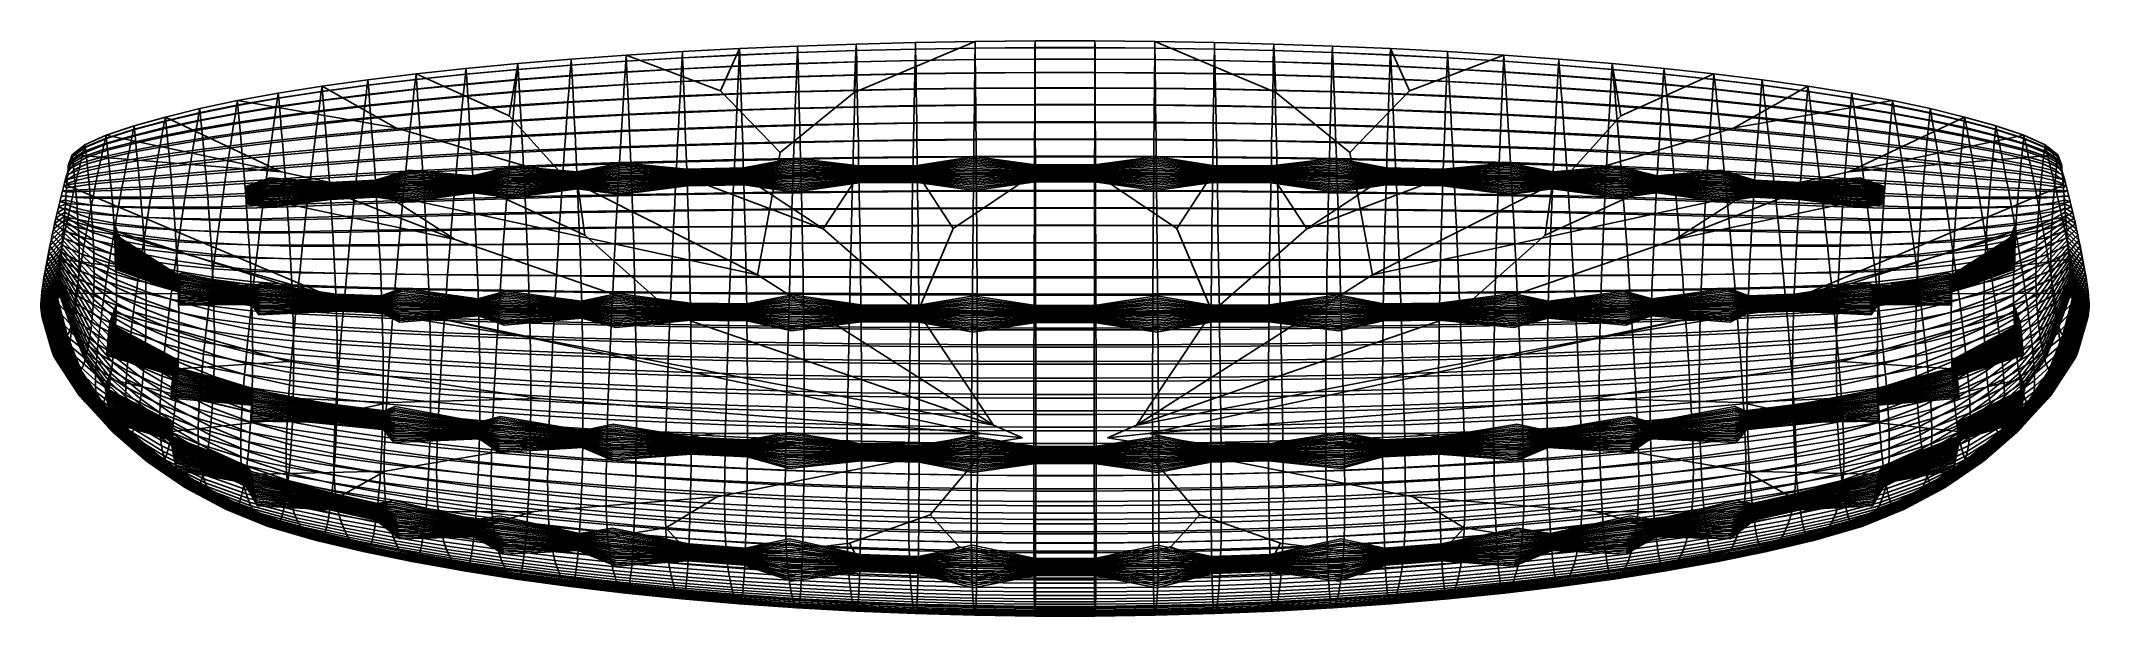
# Model space of a CAD drawing. Extents: x -483 to 483, y 0 to 271.
import ezdxf

# ---------------------------------------------------------------- set-up
doc = ezdxf.new("R2010")
doc.units = 0

msp = doc.modelspace()

# ---------------------------------------------------------------- linework, layer by layer
at = {"layer": 'default', "color": 30, "linetype": 'CONTINUOUS'}
for p, q in [((-99.33, 246.731, 96.191), (-42.338, 270.75, 1.232)), ((99.33, 246.731, 96.191), (42.338, 270.75, 1.232)), ((-162.368, 247.553, 94.462), (-206.811, 264.368, 30.019)), ((-162.368, 247.553, 94.462), (-153.343, 267.429, 16.342)), ((-99.33, 246.731, 96.191), (-98.345, 269.56, 6.681)), ((99.33, 246.731, 96.191), (98.345, 269.56, 6.681)), ((162.368, 247.553, 94.462), (153.343, 267.429, 16.342)), ((162.368, 247.553, 94.462), (206.811, 264.368, 30.019)), ((-261.877, 235.738, 146.136), (-305.842, 255.479, 71.402)), ((-261.877, 235.738, 146.136), (-257.892, 260.375, 48.367)), ((261.877, 235.738, 146.136), (257.892, 260.375, 48.367)), ((261.877, 235.738, 146.136), (305.842, 255.479, 71.402)), ((-315.352, 230.134, 173.023), (-390.002, 242.917, 128.908)), ((-315.352, 230.134, 173.023), (-350.14, 249.691, 98.437)), ((-134.298, 218.474, 207.451), (-162.368, 247.553, 94.462)), ((-134.298, 218.474, 207.451), (-99.33, 246.731, 96.191)), ((134.298, 218.474, 207.451), (99.33, 246.731, 96.191)), ((134.298, 218.474, 207.451), (162.368, 247.553, 94.462)), ((315.352, 230.134, 173.023), (350.14, 249.691, 98.437)), ((315.352, 230.134, 173.023), (390.002, 242.917, 128.908)), ((-369.351, 209.379, 259.193), (-423.968, 235.138, 162.57)), ((-235.596, 206.566, 259.531), (-261.877, 235.738, 146.136)), ((235.596, 206.566, 259.531), (261.877, 235.738, 146.136)), ((369.351, 209.379, 259.193), (423.968, 235.138, 162.57)), ((-369.351, 209.379, 259.193), (-451.891, 226.557, 197.715)), ((-235.596, 206.566, 259.531), (-315.352, 230.134, 173.023)), ((235.596, 206.566, 259.531), (315.352, 230.134, 173.023)), ((369.351, 209.379, 259.193), (451.891, 226.557, 197.715)), ((-369.351, 209.379, 259.193), (-467.928, 217.418, 234.815)), ((-144.868, 160.838, 432.962), (-134.298, 218.474, 207.451)), ((144.868, 160.838, 432.962), (134.298, 218.474, 207.451)), ((369.351, 209.379, 259.193), (467.928, 217.418, 234.815)), ((-144.868, 160.838, 432.962), (-369.351, 209.379, 259.193)), ((-144.868, 160.838, 432.962), (-235.596, 206.566, 259.531)), ((144.868, 160.838, 432.962), (369.351, 209.379, 259.193)), ((144.868, 160.838, 432.962), (235.596, 206.566, 259.531)), ((-33.619, 89.974, 702.409), (-144.868, 160.838, 432.962)), ((33.619, 89.974, 702.409), (144.868, 160.838, 432.962))]:
    msp.add_line(p, q, dxfattribs=at)
at = {"layer": 'default', "color": 5, "linetype": 'CONTINUOUS'}
for p, q in [((-70.441, 270.28, 3.416), (-98.345, 269.56, 6.681)), ((-70.441, 270.28, 3.416), (-98.345, 269.56, 6.681)), ((-70.441, 270.28, 3.416), (-70.506, 267.159, 2.721)), ((-42.338, 270.75, 1.232), (-70.441, 270.28, 3.416)), ((-42.338, 270.75, 1.232), (-70.441, 270.28, 3.416)), ((-42.338, 270.75, 1.232), (-42.377, 267.614, 0.533)), ((-14.13, 270.99, 0.13), (-42.338, 270.75, 1.232)), ((-14.13, 270.99, 0.13), (-42.338, 270.75, 1.232)), ((-14.13, 270.99, 0.13), (-14.142, 267.847, -0.571)), ((-14.13, 270.99, 0.13), (14.13, 270.99, 0.13)), ((14.13, 270.99, 0.13), (-14.13, 270.99, 0.13)), ((14.13, 270.99, 0.13), (-14.13, 270.99, 0.13)), ((14.13, 270.99, 0.13), (14.142, 267.847, -0.571)), ((14.13, 270.99, 0.13), (42.338, 270.75, 1.232)), ((14.13, 270.99, 0.13), (42.338, 270.75, 1.232)), ((42.338, 270.75, 1.232), (42.377, 267.614, 0.533)), ((42.338, 270.75, 1.232), (70.441, 270.28, 3.416)), ((42.338, 270.75, 1.232), (70.441, 270.28, 3.416)), ((70.441, 270.28, 3.416), (70.506, 267.159, 2.721)), ((70.441, 270.28, 3.416), (98.345, 269.56, 6.681)), ((70.441, 270.28, 3.416), (98.345, 269.56, 6.681)), ((-232.703, 262.487, 38.565), (-257.892, 260.375, 48.367)), ((-232.703, 262.487, 38.565), (-257.892, 260.375, 48.367)), ((-232.703, 262.487, 38.565), (-232.923, 259.608, 37.94)), ((-206.999, 261.43, 29.375), (-232.923, 259.608, 37.94)), ((-206.811, 264.368, 30.019), (-232.703, 262.487, 38.565)), ((-206.811, 264.368, 30.019), (-232.703, 262.487, 38.565)), ((-206.999, 261.43, 29.375), (-207.316, 256.424, 28.288)), ((-206.811, 264.368, 30.019), (-206.999, 261.43, 29.375)), ((-180.467, 263.02, 22.023), (-206.999, 261.43, 29.375)), ((-180.304, 266.009, 22.682), (-206.811, 264.368, 30.019)), ((-180.304, 266.009, 22.682), (-206.811, 264.368, 30.019)), ((-180.467, 263.02, 22.023), (-180.741, 257.926, 20.911)), ((-180.304, 266.009, 22.682), (-180.467, 263.02, 22.023)), ((-153.484, 264.397, 15.671), (-180.467, 263.02, 22.023)), ((-153.343, 267.429, 16.342), (-180.304, 266.009, 22.682)), ((-153.343, 267.429, 16.342), (-180.304, 266.009, 22.682)), ((-153.484, 264.397, 15.671), (-153.721, 259.228, 14.539)), ((-153.343, 267.429, 16.342), (-153.484, 264.397, 15.671)), ((-126.123, 265.55, 10.313), (-153.484, 264.397, 15.671)), ((-126.006, 268.62, 10.994), (-153.343, 267.429, 16.342)), ((-126.006, 268.62, 10.994), (-153.343, 267.429, 16.342)), ((-126.123, 265.55, 10.313), (-126.319, 260.319, 9.164)), ((-98.589, 261.18, 4.83), (-126.319, 260.319, 9.164)), ((-126.006, 268.62, 10.994), (-126.123, 265.55, 10.313)), ((-98.436, 266.461, 5.992), (-126.123, 265.55, 10.313)), ((-98.345, 269.56, 6.681), (-126.006, 268.62, 10.994)), ((-98.345, 269.56, 6.681), (-126.006, 268.62, 10.994)), ((-98.589, 261.18, 4.83), (-98.767, 254.99, 3.475)), ((-98.436, 266.461, 5.992), (-98.589, 261.18, 4.83)), ((-70.616, 261.84, 1.548), (-98.589, 261.18, 4.83)), ((-98.345, 269.56, 6.681), (-98.436, 266.461, 5.992)), ((-70.506, 267.159, 2.721), (-98.436, 266.461, 5.992)), ((-70.616, 261.84, 1.548), (-70.743, 255.606, 0.182)), ((-70.506, 267.159, 2.721), (-70.616, 261.84, 1.548)), ((-42.442, 262.27, -0.647), (-70.616, 261.84, 1.548)), ((-42.377, 267.614, 0.533), (-70.506, 267.159, 2.721)), ((-42.442, 262.27, -0.647), (-42.518, 256.007, -2.021)), ((-42.377, 267.614, 0.533), (-42.442, 262.27, -0.647)), ((-14.163, 262.491, -1.754), (-42.442, 262.27, -0.647)), ((-14.142, 267.847, -0.571), (-42.377, 267.614, 0.533)), ((-14.163, 262.491, -1.754), (-14.188, 256.213, -3.133)), ((-14.142, 267.847, -0.571), (-14.163, 262.491, -1.754)), ((-14.163, 262.491, -1.754), (14.163, 262.491, -1.754)), ((14.163, 262.491, -1.754), (-14.163, 262.491, -1.754)), ((-14.142, 267.847, -0.571), (14.142, 267.847, -0.571)), ((14.142, 267.847, -0.571), (-14.142, 267.847, -0.571)), ((14.142, 267.847, -0.571), (14.163, 262.491, -1.754)), ((14.142, 267.847, -0.571), (42.377, 267.614, 0.533)), ((14.163, 262.491, -1.754), (14.188, 256.213, -3.133)), ((14.163, 262.491, -1.754), (42.442, 262.27, -0.647)), ((42.377, 267.614, 0.533), (42.442, 262.27, -0.647)), ((42.377, 267.614, 0.533), (70.506, 267.159, 2.721)), ((42.442, 262.27, -0.647), (42.518, 256.007, -2.021)), ((42.442, 262.27, -0.647), (70.616, 261.84, 1.548)), ((70.506, 267.159, 2.721), (70.616, 261.84, 1.548)), ((70.506, 267.159, 2.721), (98.436, 266.461, 5.992)), ((70.616, 261.84, 1.548), (70.743, 255.606, 0.182)), ((70.616, 261.84, 1.548), (98.589, 261.18, 4.83)), ((98.345, 269.56, 6.681), (98.436, 266.461, 5.992)), ((98.345, 269.56, 6.681), (126.006, 268.62, 10.994)), ((98.345, 269.56, 6.681), (126.006, 268.62, 10.994)), ((98.436, 266.461, 5.992), (98.589, 261.18, 4.83)), ((98.436, 266.461, 5.992), (126.123, 265.55, 10.313)), ((98.589, 261.18, 4.83), (98.767, 254.99, 3.475)), ((98.589, 261.18, 4.83), (126.319, 260.319, 9.164)), ((126.006, 268.62, 10.994), (126.123, 265.55, 10.313)), ((126.006, 268.62, 10.994), (153.343, 267.429, 16.342)), ((126.006, 268.62, 10.994), (153.343, 267.429, 16.342)), ((126.123, 265.55, 10.313), (126.319, 260.319, 9.164)), ((126.123, 265.55, 10.313), (153.484, 264.397, 15.671)), ((153.343, 267.429, 16.342), (153.484, 264.397, 15.671)), ((153.343, 267.429, 16.342), (180.304, 266.009, 22.682)), ((153.343, 267.429, 16.342), (180.304, 266.009, 22.682)), ((153.484, 264.397, 15.671), (153.721, 259.228, 14.539)), ((153.484, 264.397, 15.671), (180.467, 263.02, 22.023)), ((180.304, 266.009, 22.682), (180.467, 263.02, 22.023)), ((180.304, 266.009, 22.682), (206.811, 264.368, 30.019)), ((180.304, 266.009, 22.682), (206.811, 264.368, 30.019)), ((180.467, 263.02, 22.023), (180.741, 257.926, 20.911)), ((180.467, 263.02, 22.023), (206.999, 261.43, 29.375)), ((206.811, 264.368, 30.019), (206.999, 261.43, 29.375)), ((206.811, 264.368, 30.019), (232.703, 262.487, 38.565)), ((206.811, 264.368, 30.019), (232.703, 262.487, 38.565)), ((206.999, 261.43, 29.375), (207.316, 256.424, 28.288)), ((206.999, 261.43, 29.375), (232.923, 259.608, 37.94)), ((232.703, 262.487, 38.565), (232.923, 259.608, 37.94)), ((232.703, 262.487, 38.565), (257.892, 260.375, 48.367)), ((232.703, 262.487, 38.565), (257.892, 260.375, 48.367)), ((-328.477, 252.695, 84.462), (-350.14, 249.691, 98.437)), ((-328.477, 252.695, 84.462), (-350.14, 249.691, 98.437)), ((-306.136, 252.82, 70.849), (-328.791, 250.125, 83.937)), ((-328.477, 252.695, 84.462), (-328.791, 250.125, 83.937)), ((-305.842, 255.479, 71.402), (-328.477, 252.695, 84.462)), ((-305.842, 255.479, 71.402), (-328.477, 252.695, 84.462)), ((-306.136, 252.82, 70.849), (-306.634, 248.289, 69.915)), ((-305.842, 255.479, 71.402), (-306.136, 252.82, 70.849)), ((-282.566, 255.303, 58.759), (-306.136, 252.82, 70.849)), ((-282.295, 258.042, 59.338), (-305.842, 255.479, 71.402)), ((-282.295, 258.042, 59.338), (-305.842, 255.479, 71.402)), ((-282.566, 255.303, 58.759), (-283.025, 250.634, 57.781)), ((-258.555, 252.768, 46.746), (-283.025, 250.634, 57.781)), ((-282.295, 258.042, 59.338), (-282.566, 255.303, 58.759)), ((-258.139, 257.562, 47.764), (-282.566, 255.303, 58.759)), ((-257.892, 260.375, 48.367), (-282.295, 258.042, 59.338)), ((-257.892, 260.375, 48.367), (-282.295, 258.042, 59.338)), ((-258.555, 252.768, 46.746), (-259.041, 247.149, 45.56)), ((-258.139, 257.562, 47.764), (-258.555, 252.768, 46.746)), ((-233.293, 254.701, 36.886), (-258.555, 252.768, 46.746)), ((-257.892, 260.375, 48.367), (-258.139, 257.562, 47.764)), ((-232.923, 259.608, 37.94), (-258.139, 257.562, 47.764)), ((-233.293, 254.701, 36.886), (-233.725, 248.951, 35.658)), ((-232.923, 259.608, 37.94), (-233.293, 254.701, 36.886)), ((-207.316, 256.424, 28.288), (-233.293, 254.701, 36.886)), ((-207.316, 256.424, 28.288), (-207.686, 250.556, 27.021)), ((-181.061, 251.956, 19.615), (-207.686, 250.556, 27.021)), ((-180.741, 257.926, 20.911), (-207.316, 256.424, 28.288)), ((-181.061, 251.956, 19.615), (-181.425, 245.072, 18.141)), ((-180.741, 257.926, 20.911), (-181.061, 251.956, 19.615)), ((-153.998, 253.17, 13.221), (-181.061, 251.956, 19.615)), ((-153.721, 259.228, 14.539), (-180.741, 257.926, 20.911)), ((-153.998, 253.17, 13.221), (-154.313, 246.184, 11.72)), ((-153.721, 259.228, 14.539), (-153.998, 253.17, 13.221)), ((-126.547, 254.188, 7.825), (-153.998, 253.17, 13.221)), ((-126.319, 260.319, 9.164), (-153.721, 259.228, 14.539)), ((-126.547, 254.188, 7.825), (-126.807, 247.117, 6.302)), ((-126.319, 260.319, 9.164), (-126.547, 254.188, 7.825)), ((-98.767, 254.99, 3.475), (-126.547, 254.188, 7.825)), ((-98.767, 254.99, 3.475), (-98.971, 247.852, 1.934)), ((-70.743, 255.606, 0.182), (-98.767, 254.99, 3.475)), ((-70.743, 255.606, 0.182), (-70.889, 248.417, -1.373)), ((-42.518, 256.007, -2.021), (-70.743, 255.606, 0.182)), ((-42.518, 256.007, -2.021), (-42.605, 248.785, -3.585)), ((-14.188, 256.213, -3.133), (-42.518, 256.007, -2.021)), ((-14.188, 256.213, -3.133), (-14.215, 248.973, -4.701)), ((-14.188, 256.213, -3.133), (14.188, 256.213, -3.133)), ((14.188, 256.213, -3.133), (-14.188, 256.213, -3.133)), ((14.188, 256.213, -3.133), (14.215, 248.973, -4.701)), ((14.188, 256.213, -3.133), (42.518, 256.007, -2.021)), ((42.518, 256.007, -2.021), (42.605, 248.785, -3.585)), ((42.518, 256.007, -2.021), (70.743, 255.606, 0.182)), ((70.743, 255.606, 0.182), (70.889, 248.417, -1.373)), ((70.743, 255.606, 0.182), (98.767, 254.99, 3.475)), ((98.767, 254.99, 3.475), (98.971, 247.852, 1.934)), ((98.767, 254.99, 3.475), (126.547, 254.188, 7.825)), ((126.319, 260.319, 9.164), (126.547, 254.188, 7.825)), ((126.319, 260.319, 9.164), (153.721, 259.228, 14.539)), ((126.547, 254.188, 7.825), (126.807, 247.117, 6.302)), ((126.547, 254.188, 7.825), (153.998, 253.17, 13.221)), ((153.721, 259.228, 14.539), (153.998, 253.17, 13.221)), ((153.721, 259.228, 14.539), (180.741, 257.926, 20.911)), ((153.998, 253.17, 13.221), (154.313, 246.184, 11.72)), ((153.998, 253.17, 13.221), (181.061, 251.956, 19.615)), ((180.741, 257.926, 20.911), (181.061, 251.956, 19.615)), ((180.741, 257.926, 20.911), (207.316, 256.424, 28.288)), ((181.061, 251.956, 19.615), (181.425, 245.072, 18.141)), ((181.061, 251.956, 19.615), (207.686, 250.556, 27.021)), ((207.316, 256.424, 28.288), (207.686, 250.556, 27.021)), ((207.316, 256.424, 28.288), (233.293, 254.701, 36.886)), ((232.923, 259.608, 37.94), (233.293, 254.701, 36.886)), ((232.923, 259.608, 37.94), (258.139, 257.562, 47.764)), ((233.293, 254.701, 36.886), (233.725, 248.951, 35.658)), ((233.293, 254.701, 36.886), (258.555, 252.768, 46.746)), ((257.892, 260.375, 48.367), (258.139, 257.562, 47.764)), ((257.892, 260.375, 48.367), (282.295, 258.042, 59.338)), ((257.892, 260.375, 48.367), (282.295, 258.042, 59.338)), ((258.139, 257.562, 47.764), (258.555, 252.768, 46.746)), ((258.139, 257.562, 47.764), (282.566, 255.303, 58.759)), ((258.555, 252.768, 46.746), (259.041, 247.149, 45.56)), ((258.555, 252.768, 46.746), (283.025, 250.634, 57.781)), ((282.295, 258.042, 59.338), (282.566, 255.303, 58.759)), ((282.295, 258.042, 59.338), (305.842, 255.479, 71.402)), ((282.295, 258.042, 59.338), (305.842, 255.479, 71.402)), ((282.566, 255.303, 58.759), (283.025, 250.634, 57.781)), ((282.566, 255.303, 58.759), (306.136, 252.82, 70.849)), ((305.842, 255.479, 71.402), (306.136, 252.82, 70.849)), ((305.842, 255.479, 71.402), (328.477, 252.695, 84.462)), ((305.842, 255.479, 71.402), (328.477, 252.695, 84.462)), ((306.136, 252.82, 70.849), (306.634, 248.289, 69.915)), ((306.136, 252.82, 70.849), (328.791, 250.125, 83.937)), ((328.477, 252.695, 84.462), (328.791, 250.125, 83.937)), ((328.477, 252.695, 84.462), (350.14, 249.691, 98.437)), ((328.477, 252.695, 84.462), (350.14, 249.691, 98.437)), ((-390.002, 242.917, 128.908), (-407.755, 239.148, 145.442)), ((-390.002, 242.917, 128.908), (-407.755, 239.148, 145.442)), ((-371.103, 244.079, 112.747), (-390.359, 240.686, 128.489)), ((-390.002, 242.917, 128.908), (-390.359, 240.686, 128.489)), ((-370.76, 246.445, 113.209), (-390.002, 242.917, 128.908)), ((-370.76, 246.445, 113.209), (-390.002, 242.917, 128.908)), ((-371.103, 244.079, 112.747), (-371.683, 240.047, 111.967)), ((-351.025, 242.998, 97.104), (-371.683, 240.047, 111.967)), ((-350.469, 247.216, 97.941), (-371.103, 244.079, 112.747)), ((-370.76, 246.445, 113.209), (-371.103, 244.079, 112.747)), ((-350.14, 249.691, 98.437), (-370.76, 246.445, 113.209)), ((-350.14, 249.691, 98.437), (-370.76, 246.445, 113.209)), ((-351.025, 242.998, 97.104), (-351.673, 238.054, 96.129)), ((-350.469, 247.216, 97.941), (-351.025, 242.998, 97.104)), ((-329.322, 245.744, 83.051), (-351.025, 242.998, 97.104)), ((-328.791, 250.125, 83.937), (-350.469, 247.216, 97.941)), ((-350.14, 249.691, 98.437), (-350.469, 247.216, 97.941)), ((-329.322, 245.744, 83.051), (-329.94, 240.609, 82.019)), ((-307.213, 242.978, 68.827), (-329.94, 240.609, 82.019)), ((-328.791, 250.125, 83.937), (-329.322, 245.744, 83.051)), ((-306.634, 248.289, 69.915), (-329.322, 245.744, 83.051)), ((-307.213, 242.978, 68.827), (-307.872, 236.853, 67.588)), ((-306.634, 248.289, 69.915), (-307.213, 242.978, 68.827)), ((-283.56, 245.162, 56.641), (-307.213, 242.978, 68.827)), ((-283.025, 250.634, 57.781), (-306.634, 248.289, 69.915)), ((-283.56, 245.162, 56.641), (-284.169, 238.851, 55.344)), ((-283.025, 250.634, 57.781), (-283.56, 245.162, 56.641)), ((-259.041, 247.149, 45.56), (-283.56, 245.162, 56.641)), ((-259.041, 247.149, 45.56), (-259.593, 240.67, 44.209)), ((-234.216, 242.319, 34.26), (-259.593, 240.67, 44.209)), ((-233.725, 248.951, 35.658), (-259.041, 247.149, 45.56)), ((-234.216, 242.319, 34.26), (-234.748, 235.055, 32.746)), ((-233.725, 248.951, 35.658), (-234.216, 242.319, 34.26)), ((-208.106, 243.79, 25.579), (-234.216, 242.319, 34.26)), ((-207.686, 250.556, 27.021), (-233.725, 248.951, 35.658)), ((-208.106, 243.79, 25.579), (-208.561, 236.377, 24.018)), ((-207.686, 250.556, 27.021), (-208.106, 243.79, 25.579)), ((-181.425, 245.072, 18.141), (-208.106, 243.79, 25.579)), ((-181.425, 245.072, 18.141), (-181.819, 237.53, 16.544)), ((-154.313, 246.184, 11.72), (-181.425, 245.072, 18.141)), ((-154.313, 246.184, 11.72), (-154.654, 238.532, 10.095)), ((-126.807, 247.117, 6.302), (-154.313, 246.184, 11.72)), ((-126.807, 247.117, 6.302), (-127.088, 239.372, 4.653)), ((-98.971, 247.852, 1.934), (-126.807, 247.117, 6.302)), ((-98.971, 247.852, 1.934), (-99.191, 240.033, 0.265)), ((-70.889, 248.417, -1.373), (-98.971, 247.852, 1.934)), ((-70.889, 248.417, -1.373), (-71.046, 240.542, -3.056)), ((-42.605, 248.785, -3.585), (-70.889, 248.417, -1.373)), ((-42.605, 248.785, -3.585), (-42.699, 240.873, -5.278)), ((-14.215, 248.973, -4.701), (-42.605, 248.785, -3.585)), ((-14.215, 248.973, -4.701), (-14.245, 241.043, -6.399)), ((-14.215, 248.973, -4.701), (14.215, 248.973, -4.701)), ((14.215, 248.973, -4.701), (-14.215, 248.973, -4.701)), ((14.215, 248.973, -4.701), (14.245, 241.043, -6.399)), ((14.215, 248.973, -4.701), (42.605, 248.785, -3.585)), ((42.605, 248.785, -3.585), (42.699, 240.873, -5.278)), ((42.605, 248.785, -3.585), (70.889, 248.417, -1.373)), ((70.889, 248.417, -1.373), (71.046, 240.542, -3.056)), ((70.889, 248.417, -1.373), (98.971, 247.852, 1.934)), ((98.971, 247.852, 1.934), (99.191, 240.033, 0.265)), ((98.971, 247.852, 1.934), (126.807, 247.117, 6.302)), ((126.807, 247.117, 6.302), (127.088, 239.372, 4.653)), ((126.807, 247.117, 6.302), (154.313, 246.184, 11.72)), ((154.313, 246.184, 11.72), (154.654, 238.532, 10.095)), ((154.313, 246.184, 11.72), (181.425, 245.072, 18.141)), ((181.425, 245.072, 18.141), (181.819, 237.53, 16.544)), ((181.425, 245.072, 18.141), (208.106, 243.79, 25.579)), ((207.686, 250.556, 27.021), (208.106, 243.79, 25.579)), ((207.686, 250.556, 27.021), (233.725, 248.951, 35.658)), ((208.106, 243.79, 25.579), (208.561, 236.377, 24.018)), ((208.106, 243.79, 25.579), (234.216, 242.319, 34.26)), ((233.725, 248.951, 35.658), (234.216, 242.319, 34.26)), ((233.725, 248.951, 35.658), (259.041, 247.149, 45.56)), ((234.216, 242.319, 34.26), (234.748, 235.055, 32.746)), ((234.216, 242.319, 34.26), (259.593, 240.67, 44.209)), ((259.041, 247.149, 45.56), (259.593, 240.67, 44.209)), ((259.041, 247.149, 45.56), (283.56, 245.162, 56.641)), ((283.025, 250.634, 57.781), (283.56, 245.162, 56.641)), ((283.025, 250.634, 57.781), (306.634, 248.289, 69.915)), ((283.56, 245.162, 56.641), (284.169, 238.851, 55.344)), ((283.56, 245.162, 56.641), (307.213, 242.978, 68.827)), ((306.634, 248.289, 69.915), (307.213, 242.978, 68.827)), ((306.634, 248.289, 69.915), (329.322, 245.744, 83.051)), ((307.213, 242.978, 68.827), (307.872, 236.853, 67.588)), ((307.213, 242.978, 68.827), (329.94, 240.609, 82.019)), ((328.791, 250.125, 83.937), (329.322, 245.744, 83.051)), ((328.791, 250.125, 83.937), (350.469, 247.216, 97.941)), ((329.322, 245.744, 83.051), (329.94, 240.609, 82.019)), ((329.322, 245.744, 83.051), (351.025, 242.998, 97.104)), ((350.14, 249.691, 98.437), (350.469, 247.216, 97.941)), ((350.14, 249.691, 98.437), (370.76, 246.445, 113.209)), ((350.14, 249.691, 98.437), (370.76, 246.445, 113.209)), ((350.469, 247.216, 97.941), (351.025, 242.998, 97.104)), ((350.469, 247.216, 97.941), (371.103, 244.079, 112.747)), ((351.025, 242.998, 97.104), (351.673, 238.054, 96.129)), ((351.025, 242.998, 97.104), (371.683, 240.047, 111.967)), ((370.76, 246.445, 113.209), (371.103, 244.079, 112.747)), ((370.76, 246.445, 113.209), (390.002, 242.917, 128.908)), ((370.76, 246.445, 113.209), (390.002, 242.917, 128.908)), ((371.103, 244.079, 112.747), (371.683, 240.047, 111.967)), ((371.103, 244.079, 112.747), (390.359, 240.686, 128.489)), ((390.002, 242.917, 128.908), (390.359, 240.686, 128.489)), ((390.002, 242.917, 128.908), (407.755, 239.148, 145.442)), ((390.002, 242.917, 128.908), (407.755, 239.148, 145.442)), ((-424.327, 233.246, 162.245), (-439.038, 229.246, 179.805)), ((-423.968, 235.138, 162.57), (-438.693, 230.937, 180.081)), ((-423.968, 235.138, 162.57), (-438.693, 230.937, 180.081)), ((-408.729, 233.543, 144.438), (-424.934, 230.021, 161.697)), ((-424.327, 233.246, 162.245), (-424.934, 230.021, 161.697)), ((-408.117, 237.076, 145.069), (-424.327, 233.246, 162.245)), ((-423.968, 235.138, 162.57), (-424.327, 233.246, 162.245)), ((-407.755, 239.148, 145.442), (-423.968, 235.138, 162.57)), ((-407.755, 239.148, 145.442), (-423.968, 235.138, 162.57)), ((-408.729, 233.543, 144.438), (-409.443, 229.403, 143.703)), ((-391.664, 232.427, 126.954), (-409.443, 229.403, 143.703)), ((-408.117, 237.076, 145.069), (-408.729, 233.543, 144.438)), ((-390.961, 236.883, 127.78), (-408.729, 233.543, 144.438)), ((-390.359, 240.686, 128.489), (-408.117, 237.076, 145.069)), ((-407.755, 239.148, 145.442), (-408.117, 237.076, 145.069)), ((-391.664, 232.427, 126.954), (-392.464, 227.286, 126.013)), ((-390.961, 236.883, 127.78), (-391.664, 232.427, 126.954)), ((-372.359, 235.321, 111.058), (-391.664, 232.427, 126.954)), ((-390.359, 240.686, 128.489), (-390.961, 236.883, 127.78)), ((-371.683, 240.047, 111.967), (-390.961, 236.883, 127.78)), ((-372.359, 235.321, 111.058), (-373.129, 229.87, 110.022)), ((-352.411, 232.352, 95.018), (-373.129, 229.87, 110.022)), ((-371.683, 240.047, 111.967), (-372.359, 235.321, 111.058)), ((-351.673, 238.054, 96.129), (-372.359, 235.321, 111.058)), ((-352.411, 232.352, 95.018), (-353.211, 226.107, 93.814)), ((-351.673, 238.054, 96.129), (-352.411, 232.352, 95.018)), ((-330.644, 234.687, 80.843), (-352.411, 232.352, 95.018)), ((-329.94, 240.609, 82.019), (-351.673, 238.054, 96.129)), ((-330.644, 234.687, 80.843), (-331.407, 228.2, 79.569)), ((-329.94, 240.609, 82.019), (-330.644, 234.687, 80.843)), ((-307.872, 236.853, 67.588), (-330.644, 234.687, 80.843)), ((-307.872, 236.853, 67.588), (-308.587, 230.144, 66.246)), ((-284.828, 231.938, 53.939), (-308.587, 230.144, 66.246)), ((-284.169, 238.851, 55.344), (-307.872, 236.853, 67.588)), ((-284.828, 231.938, 53.939), (-285.497, 224.826, 52.513)), ((-284.169, 238.851, 55.344), (-284.828, 231.938, 53.939)), ((-260.191, 233.572, 42.747), (-284.828, 231.938, 53.939)), ((-259.593, 240.67, 44.209), (-284.169, 238.851, 55.344)), ((-260.191, 233.572, 42.747), (-260.799, 226.27, 41.263)), ((-259.593, 240.67, 44.209), (-260.191, 233.572, 42.747)), ((-234.748, 235.055, 32.746), (-260.191, 233.572, 42.747)), ((-234.748, 235.055, 32.746), (-235.288, 227.582, 31.21)), ((-208.561, 236.377, 24.018), (-234.748, 235.055, 32.746)), ((-208.561, 236.377, 24.018), (-209.023, 228.752, 22.434)), ((-181.819, 237.53, 16.544), (-208.561, 236.377, 24.018)), ((-181.819, 237.53, 16.544), (-182.218, 229.772, 14.924)), ((-154.654, 238.532, 10.095), (-181.819, 237.53, 16.544)), ((-154.654, 238.532, 10.095), (-155, 230.66, 8.447)), ((-127.088, 239.372, 4.653), (-154.654, 238.532, 10.095)), ((-127.088, 239.372, 4.653), (-127.373, 231.404, 2.98)), ((-99.414, 231.99, -1.427), (-127.373, 231.404, 2.98)), ((-99.191, 240.033, 0.265), (-127.088, 239.372, 4.653)), ((-99.414, 231.99, -1.427), (-99.631, 224.005, -3.078)), ((-99.191, 240.033, 0.265), (-99.414, 231.99, -1.427)), ((-71.206, 232.441, -4.764), (-99.414, 231.99, -1.427)), ((-71.046, 240.542, -3.056), (-99.191, 240.033, 0.265)), ((-71.206, 232.441, -4.764), (-71.361, 224.399, -6.429)), ((-71.046, 240.542, -3.056), (-71.206, 232.441, -4.764)), ((-42.794, 232.734, -6.995), (-71.206, 232.441, -4.764)), ((-42.699, 240.873, -5.278), (-71.046, 240.542, -3.056)), ((-42.794, 232.734, -6.995), (-42.887, 224.654, -8.67)), ((-42.699, 240.873, -5.278), (-42.794, 232.734, -6.995)), ((-14.275, 232.885, -8.12), (-42.794, 232.734, -6.995)), ((-14.245, 241.043, -6.399), (-42.699, 240.873, -5.278)), ((-14.275, 232.885, -8.12), (-14.305, 224.787, -9.8)), ((-14.245, 241.043, -6.399), (-14.275, 232.885, -8.12)), ((-14.275, 232.885, -8.12), (14.275, 232.885, -8.12)), ((14.275, 232.885, -8.12), (-14.275, 232.885, -8.12)), ((-14.245, 241.043, -6.399), (14.245, 241.043, -6.399)), ((14.245, 241.043, -6.399), (-14.245, 241.043, -6.399)), ((14.245, 241.043, -6.399), (14.275, 232.885, -8.12)), ((14.245, 241.043, -6.399), (42.699, 240.873, -5.278)), ((14.275, 232.885, -8.12), (14.305, 224.787, -9.8)), ((14.275, 232.885, -8.12), (42.794, 232.734, -6.995)), ((42.699, 240.873, -5.278), (42.794, 232.734, -6.995)), ((42.699, 240.873, -5.278), (71.046, 240.542, -3.056)), ((42.794, 232.734, -6.995), (42.887, 224.654, -8.67)), ((42.794, 232.734, -6.995), (71.206, 232.441, -4.764)), ((71.046, 240.542, -3.056), (71.206, 232.441, -4.764)), ((71.046, 240.542, -3.056), (99.191, 240.033, 0.265)), ((71.206, 232.441, -4.764), (71.361, 224.399, -6.429)), ((71.206, 232.441, -4.764), (99.414, 231.99, -1.427)), ((99.191, 240.033, 0.265), (99.414, 231.99, -1.427)), ((99.191, 240.033, 0.265), (127.088, 239.372, 4.653)), ((99.414, 231.99, -1.427), (99.631, 224.005, -3.078)), ((99.414, 231.99, -1.427), (127.373, 231.404, 2.98)), ((127.088, 239.372, 4.653), (127.373, 231.404, 2.98)), ((127.088, 239.372, 4.653), (154.654, 238.532, 10.095)), ((154.654, 238.532, 10.095), (155, 230.66, 8.447)), ((154.654, 238.532, 10.095), (181.819, 237.53, 16.544)), ((181.819, 237.53, 16.544), (182.218, 229.772, 14.924)), ((181.819, 237.53, 16.544), (208.561, 236.377, 24.018)), ((208.561, 236.377, 24.018), (209.023, 228.752, 22.434)), ((208.561, 236.377, 24.018), (234.748, 235.055, 32.746)), ((234.748, 235.055, 32.746), (235.288, 227.582, 31.21)), ((234.748, 235.055, 32.746), (260.191, 233.572, 42.747)), ((259.593, 240.67, 44.209), (260.191, 233.572, 42.747)), ((259.593, 240.67, 44.209), (284.169, 238.851, 55.344)), ((260.191, 233.572, 42.747), (260.799, 226.27, 41.263)), ((260.191, 233.572, 42.747), (284.828, 231.938, 53.939)), ((284.169, 238.851, 55.344), (284.828, 231.938, 53.939)), ((284.169, 238.851, 55.344), (307.872, 236.853, 67.588)), ((284.828, 231.938, 53.939), (285.497, 224.826, 52.513)), ((284.828, 231.938, 53.939), (308.587, 230.144, 66.246)), ((307.872, 236.853, 67.588), (308.587, 230.144, 66.246)), ((307.872, 236.853, 67.588), (330.644, 234.687, 80.843)), ((329.94, 240.609, 82.019), (330.644, 234.687, 80.843)), ((329.94, 240.609, 82.019), (351.673, 238.054, 96.129)), ((330.644, 234.687, 80.843), (331.407, 228.2, 79.569)), ((330.644, 234.687, 80.843), (352.411, 232.352, 95.018)), ((351.673, 238.054, 96.129), (352.411, 232.352, 95.018)), ((351.673, 238.054, 96.129), (372.359, 235.321, 111.058)), ((352.411, 232.352, 95.018), (353.211, 226.107, 93.814)), ((352.411, 232.352, 95.018), (373.129, 229.87, 110.022)), ((371.683, 240.047, 111.967), (372.359, 235.321, 111.058)), ((371.683, 240.047, 111.967), (390.961, 236.883, 127.78)), ((372.359, 235.321, 111.058), (373.129, 229.87, 110.022)), ((372.359, 235.321, 111.058), (391.664, 232.427, 126.954)), ((390.359, 240.686, 128.489), (390.961, 236.883, 127.78)), ((390.359, 240.686, 128.489), (408.117, 237.076, 145.069)), ((390.961, 236.883, 127.78), (391.664, 232.427, 126.954)), ((390.961, 236.883, 127.78), (408.729, 233.543, 144.438)), ((391.664, 232.427, 126.954), (392.464, 227.286, 126.013)), ((391.664, 232.427, 126.954), (409.443, 229.403, 143.703)), ((407.755, 239.148, 145.442), (408.117, 237.076, 145.069)), ((407.755, 239.148, 145.442), (423.968, 235.138, 162.57)), ((407.755, 239.148, 145.442), (423.968, 235.138, 162.57)), ((408.117, 237.076, 145.069), (408.729, 233.543, 144.438)), ((408.117, 237.076, 145.069), (424.327, 233.246, 162.245)), ((408.729, 233.543, 144.438), (409.443, 229.403, 143.703)), ((408.729, 233.543, 144.438), (424.934, 230.021, 161.697)), ((423.968, 235.138, 162.57), (424.327, 233.246, 162.245)), ((423.968, 235.138, 162.57), (438.693, 230.937, 180.081)), ((423.968, 235.138, 162.57), (438.693, 230.937, 180.081)), ((424.327, 233.246, 162.245), (424.934, 230.021, 161.697)), ((424.327, 233.246, 162.245), (439.038, 229.246, 179.805)), ((-461.842, 222.04, 215.874), (-467.928, 217.418, 234.815)), ((-461.842, 222.04, 215.874), (-467.928, 217.418, 234.815)), ((-452.764, 222.576, 197.119), (-462.682, 218.694, 215.525)), ((-452.216, 225.085, 197.494), (-462.154, 220.803, 215.745)), ((-461.842, 222.04, 215.874), (-462.154, 220.803, 215.745)), ((-451.891, 226.557, 197.715), (-461.842, 222.04, 215.874)), ((-451.891, 226.557, 197.715), (-461.842, 222.04, 215.874)), ((-440.299, 222.987, 178.795), (-453.403, 219.636, 196.682)), ((-452.764, 222.576, 197.119), (-453.403, 219.636, 196.682)), ((-439.62, 226.364, 179.339), (-452.764, 222.576, 197.119)), ((-452.216, 225.085, 197.494), (-452.764, 222.576, 197.119)), ((-439.038, 229.246, 179.805), (-452.216, 225.085, 197.494)), ((-451.891, 226.557, 197.715), (-452.216, 225.085, 197.494)), ((-438.693, 230.937, 180.081), (-451.891, 226.557, 197.715)), ((-438.693, 230.937, 180.081), (-451.891, 226.557, 197.715)), ((-440.299, 222.987, 178.795), (-441.073, 219.091, 178.174)), ((-439.62, 226.364, 179.339), (-440.299, 222.987, 178.795)), ((-425.641, 226.242, 161.058), (-440.299, 222.987, 178.795)), ((-424.934, 230.021, 161.697), (-439.62, 226.364, 179.339)), ((-439.038, 229.246, 179.805), (-439.62, 226.364, 179.339)), ((-438.693, 230.937, 180.081), (-439.038, 229.246, 179.805)), ((-425.641, 226.242, 161.058), (-426.447, 221.884, 160.33)), ((-410.256, 224.627, 142.865), (-426.447, 221.884, 160.33)), ((-424.934, 230.021, 161.697), (-425.641, 226.242, 161.058)), ((-409.443, 229.403, 143.703), (-425.641, 226.242, 161.058)), ((-410.256, 224.627, 142.865), (-411.137, 219.396, 141.957)), ((-409.443, 229.403, 143.703), (-410.256, 224.627, 142.865)), ((-392.464, 227.286, 126.013), (-410.256, 224.627, 142.865)), ((-392.464, 227.286, 126.013), (-393.332, 221.656, 124.993)), ((-373.963, 223.899, 108.899), (-393.332, 221.656, 124.993)), ((-373.129, 229.87, 110.022), (-392.464, 227.286, 126.013)), ((-373.963, 223.899, 108.899), (-374.81, 217.757, 107.76)), ((-373.129, 229.87, 110.022), (-373.963, 223.899, 108.899)), ((-353.211, 226.107, 93.814), (-373.963, 223.899, 108.899)), ((-353.211, 226.107, 93.814), (-354.023, 219.681, 92.592)), ((-331.407, 228.2, 79.569), (-353.211, 226.107, 93.814)), ((-331.407, 228.2, 79.569), (-332.182, 221.527, 78.276)), ((-309.312, 223.242, 64.884), (-332.182, 221.527, 78.276)), ((-308.587, 230.144, 66.246), (-331.407, 228.2, 79.569)), ((-309.312, 223.242, 64.884), (-310.02, 216.389, 63.554)), ((-308.587, 230.144, 66.246), (-309.312, 223.242, 64.884)), ((-285.497, 224.826, 52.513), (-309.312, 223.242, 64.884)), ((-285.497, 224.826, 52.513), (-286.151, 217.766, 51.121)), ((-260.799, 226.27, 41.263), (-285.497, 224.826, 52.513)), ((-260.799, 226.27, 41.263), (-261.391, 219.021, 39.814)), ((-235.288, 227.582, 31.21), (-260.799, 226.27, 41.263)), ((-235.288, 227.582, 31.21), (-235.815, 220.163, 29.71)), ((-209.023, 228.752, 22.434), (-235.288, 227.582, 31.21)), ((-209.023, 228.752, 22.434), (-209.474, 221.183, 20.889)), ((-182.608, 222.07, 13.343), (-209.474, 221.183, 20.889)), ((-182.218, 229.772, 14.924), (-209.023, 228.752, 22.434)), ((-182.608, 222.07, 13.343), (-182.989, 214.425, 11.802)), ((-182.218, 229.772, 14.924), (-182.608, 222.07, 13.343)), ((-155.337, 222.845, 6.839), (-182.608, 222.07, 13.343)), ((-155, 230.66, 8.447), (-182.218, 229.772, 14.924)), ((-155.337, 222.845, 6.839), (-155.666, 215.087, 5.271)), ((-155, 230.66, 8.447), (-155.337, 222.845, 6.839)), ((-127.652, 223.495, 1.348), (-155.337, 222.845, 6.839)), ((-127.373, 231.404, 2.98), (-155, 230.66, 8.447)), ((-127.652, 223.495, 1.348), (-127.923, 215.643, -0.243)), ((-127.373, 231.404, 2.98), (-127.652, 223.495, 1.348)), ((-99.631, 224.005, -3.078), (-127.652, 223.495, 1.348)), ((-99.631, 224.005, -3.078), (-99.844, 216.079, -4.688)), ((-71.361, 224.399, -6.429), (-99.631, 224.005, -3.078)), ((-71.361, 224.399, -6.429), (-71.513, 216.416, -8.052)), ((-42.887, 224.654, -8.67), (-71.361, 224.399, -6.429)), ((-42.887, 224.654, -8.67), (-42.977, 216.634, -10.302)), ((-14.305, 224.787, -9.8), (-42.887, 224.654, -8.67)), ((-14.305, 224.787, -9.8), (-14.334, 216.748, -11.437)), ((-14.305, 224.787, -9.8), (14.305, 224.787, -9.8)), ((14.305, 224.787, -9.8), (-14.305, 224.787, -9.8)), ((14.305, 224.787, -9.8), (14.334, 216.748, -11.437)), ((14.305, 224.787, -9.8), (42.887, 224.654, -8.67)), ((42.887, 224.654, -8.67), (42.977, 216.634, -10.302)), ((42.887, 224.654, -8.67), (71.361, 224.399, -6.429)), ((71.361, 224.399, -6.429), (71.513, 216.416, -8.052)), ((71.361, 224.399, -6.429), (99.631, 224.005, -3.078)), ((99.631, 224.005, -3.078), (99.844, 216.079, -4.688)), ((99.631, 224.005, -3.078), (127.652, 223.495, 1.348)), ((127.373, 231.404, 2.98), (127.652, 223.495, 1.348)), ((127.373, 231.404, 2.98), (155, 230.66, 8.447)), ((127.652, 223.495, 1.348), (127.923, 215.643, -0.243)), ((127.652, 223.495, 1.348), (155.337, 222.845, 6.839)), ((155, 230.66, 8.447), (155.337, 222.845, 6.839)), ((155, 230.66, 8.447), (182.218, 229.772, 14.924)), ((155.337, 222.845, 6.839), (155.666, 215.087, 5.271)), ((155.337, 222.845, 6.839), (182.608, 222.07, 13.343)), ((182.218, 229.772, 14.924), (182.608, 222.07, 13.343)), ((182.218, 229.772, 14.924), (209.023, 228.752, 22.434)), ((182.608, 222.07, 13.343), (182.989, 214.425, 11.802)), ((182.608, 222.07, 13.343), (209.474, 221.183, 20.889)), ((209.023, 228.752, 22.434), (209.474, 221.183, 20.889)), ((209.023, 228.752, 22.434), (235.288, 227.582, 31.21)), ((235.288, 227.582, 31.21), (235.815, 220.163, 29.71)), ((235.288, 227.582, 31.21), (260.799, 226.27, 41.263)), ((260.799, 226.27, 41.263), (261.391, 219.021, 39.814)), ((260.799, 226.27, 41.263), (285.497, 224.826, 52.513)), ((285.497, 224.826, 52.513), (286.151, 217.766, 51.121)), ((285.497, 224.826, 52.513), (309.312, 223.242, 64.884)), ((308.587, 230.144, 66.246), (309.312, 223.242, 64.884)), ((308.587, 230.144, 66.246), (331.407, 228.2, 79.569)), ((309.312, 223.242, 64.884), (310.02, 216.389, 63.554)), ((309.312, 223.242, 64.884), (332.182, 221.527, 78.276)), ((331.407, 228.2, 79.569), (332.182, 221.527, 78.276)), ((331.407, 228.2, 79.569), (353.211, 226.107, 93.814)), ((353.211, 226.107, 93.814), (354.023, 219.681, 92.592)), ((353.211, 226.107, 93.814), (373.963, 223.899, 108.899)), ((373.129, 229.87, 110.022), (373.963, 223.899, 108.899)), ((373.129, 229.87, 110.022), (392.464, 227.286, 126.013)), ((373.963, 223.899, 108.899), (374.81, 217.757, 107.76)), ((373.963, 223.899, 108.899), (393.332, 221.656, 124.993)), ((392.464, 227.286, 126.013), (393.332, 221.656, 124.993)), ((392.464, 227.286, 126.013), (410.256, 224.627, 142.865)), ((409.443, 229.403, 143.703), (410.256, 224.627, 142.865)), ((409.443, 229.403, 143.703), (425.641, 226.242, 161.058)), ((410.256, 224.627, 142.865), (411.137, 219.396, 141.957)), ((410.256, 224.627, 142.865), (426.447, 221.884, 160.33)), ((424.934, 230.021, 161.697), (425.641, 226.242, 161.058)), ((424.934, 230.021, 161.697), (439.62, 226.364, 179.339)), ((425.641, 226.242, 161.058), (426.447, 221.884, 160.33)), ((425.641, 226.242, 161.058), (440.299, 222.987, 178.795)), ((438.693, 230.937, 180.081), (439.038, 229.246, 179.805)), ((438.693, 230.937, 180.081), (451.891, 226.557, 197.715)), ((438.693, 230.937, 180.081), (451.891, 226.557, 197.715)), ((439.038, 229.246, 179.805), (439.62, 226.364, 179.339)), ((439.038, 229.246, 179.805), (452.216, 225.085, 197.494)), ((439.62, 226.364, 179.339), (440.299, 222.987, 178.795)), ((439.62, 226.364, 179.339), (452.764, 222.576, 197.119)), ((440.299, 222.987, 178.795), (441.073, 219.091, 178.174)), ((440.299, 222.987, 178.795), (453.403, 219.636, 196.682)), ((451.891, 226.557, 197.715), (452.216, 225.085, 197.494)), ((451.891, 226.557, 197.715), (461.842, 222.04, 215.874)), ((451.891, 226.557, 197.715), (461.842, 222.04, 215.874)), ((452.216, 225.085, 197.494), (452.764, 222.576, 197.119)), ((452.216, 225.085, 197.494), (462.154, 220.803, 215.745)), ((452.764, 222.576, 197.119), (453.403, 219.636, 196.682)), ((452.764, 222.576, 197.119), (462.682, 218.694, 215.525)), ((461.842, 222.04, 215.874), (462.154, 220.803, 215.745)), ((461.842, 222.04, 215.874), (467.928, 217.418, 234.815)), ((461.842, 222.04, 215.874), (467.928, 217.418, 234.815)), ((-469.195, 212.768, 234.565), (-469.914, 209.197, 253.751)), ((-463.999, 213.373, 214.978), (-469.806, 210.49, 234.445)), ((-469.195, 212.768, 234.565), (-469.806, 210.49, 234.445)), ((-468.659, 214.744, 234.671), (-469.798, 210.672, 253.753)), ((-468.2, 216.429, 234.761), (-469.698, 211.93, 253.754)), ((-469.64, 212.669, 253.755), (-469.698, 211.93, 253.754)), ((-467.928, 217.418, 234.815), (-469.64, 212.669, 253.755)), ((-467.928, 217.418, 234.815), (-469.64, 212.669, 253.755)), ((-463.297, 216.223, 215.27), (-469.195, 212.768, 234.565)), ((-468.659, 214.744, 234.671), (-469.195, 212.768, 234.565)), ((-462.682, 218.694, 215.525), (-468.659, 214.744, 234.671)), ((-468.2, 216.429, 234.761), (-468.659, 214.744, 234.671)), ((-462.154, 220.803, 215.745), (-468.2, 216.429, 234.761)), ((-467.928, 217.418, 234.815), (-468.2, 216.429, 234.761)), ((-463.999, 213.373, 214.978), (-464.76, 210.251, 214.661)), ((-454.923, 212.53, 195.643), (-464.76, 210.251, 214.661)), ((-454.132, 216.245, 196.183), (-463.999, 213.373, 214.978)), ((-463.297, 216.223, 215.27), (-463.999, 213.373, 214.978)), ((-453.403, 219.636, 196.682), (-463.297, 216.223, 215.27)), ((-462.682, 218.694, 215.525), (-463.297, 216.223, 215.27)), ((-462.154, 220.803, 215.745), (-462.682, 218.694, 215.525)), ((-454.923, 212.53, 195.643), (-455.727, 208.708, 195.093)), ((-454.132, 216.245, 196.183), (-454.923, 212.53, 195.643)), ((-441.912, 214.823, 177.502), (-454.923, 212.53, 195.643)), ((-453.403, 219.636, 196.682), (-454.132, 216.245, 196.183)), ((-441.073, 219.091, 178.174), (-454.132, 216.245, 196.183)), ((-441.912, 214.823, 177.502), (-442.765, 210.433, 176.818)), ((-441.073, 219.091, 178.174), (-441.912, 214.823, 177.502)), ((-427.321, 217.109, 159.54), (-441.912, 214.823, 177.502)), ((-426.447, 221.884, 160.33), (-441.073, 219.091, 178.174)), ((-427.321, 217.109, 159.54), (-428.209, 212.196, 158.738)), ((-412.032, 214.015, 141.035), (-428.209, 212.196, 158.738)), ((-426.447, 221.884, 160.33), (-427.321, 217.109, 159.54)), ((-411.137, 219.396, 141.957), (-427.321, 217.109, 159.54)), ((-412.032, 214.015, 141.035), (-412.907, 208.672, 140.133)), ((-411.137, 219.396, 141.957), (-412.032, 214.015, 141.035)), ((-394.212, 215.863, 123.958), (-412.032, 214.015, 141.035)), ((-393.332, 221.656, 124.993), (-411.137, 219.396, 141.957)), ((-394.212, 215.863, 123.958), (-395.073, 210.111, 122.946)), ((-393.332, 221.656, 124.993), (-394.212, 215.863, 123.958)), ((-374.81, 217.757, 107.76), (-394.212, 215.863, 123.958)), ((-374.81, 217.757, 107.76), (-375.638, 211.659, 106.646)), ((-354.816, 213.302, 91.398), (-375.638, 211.659, 106.646)), ((-354.023, 219.681, 92.592), (-374.81, 217.757, 107.76)), ((-354.816, 213.302, 91.398), (-355.59, 206.97, 90.233)), ((-354.023, 219.681, 92.592), (-354.816, 213.302, 91.398)), ((-332.938, 214.902, 77.013), (-354.816, 213.302, 91.398)), ((-332.182, 221.527, 78.276), (-354.023, 219.681, 92.592)), ((-332.938, 214.902, 77.013), (-333.676, 208.325, 75.781)), ((-332.182, 221.527, 78.276), (-332.938, 214.902, 77.013)), ((-310.02, 216.389, 63.554), (-332.938, 214.902, 77.013)), ((-310.02, 216.389, 63.554), (-310.711, 209.587, 62.256)), ((-286.151, 217.766, 51.121), (-310.02, 216.389, 63.554)), ((-286.151, 217.766, 51.121), (-286.788, 210.758, 49.763)), ((-261.391, 219.021, 39.814), (-286.151, 217.766, 51.121)), ((-261.391, 219.021, 39.814), (-261.969, 211.826, 38.401)), ((-236.328, 212.799, 28.248), (-261.969, 211.826, 38.401)), ((-235.815, 220.163, 29.71), (-261.391, 219.021, 39.814)), ((-236.328, 212.799, 28.248), (-236.834, 205.417, 26.809)), ((-235.815, 220.163, 29.71), (-236.328, 212.799, 28.248)), ((-209.914, 213.668, 19.381), (-236.328, 212.799, 28.248)), ((-209.474, 221.183, 20.889), (-235.815, 220.163, 29.71)), ((-208.859, 213.595, 22.997), (-230.039, 209.269, 46.148)), ((-208.887, 212.845, 22.9), (-230.02, 208.869, 46.2)), ((-209.914, 213.668, 19.381), (-210.346, 206.136, 17.898)), ((-209.474, 221.183, 20.889), (-209.914, 213.668, 19.381)), ((-182.989, 214.425, 11.802), (-209.914, 213.668, 19.381)), ((-182.989, 214.425, 11.802), (-183.363, 206.762, 10.286)), ((-155.666, 215.087, 5.271), (-182.989, 214.425, 11.802)), ((-155.666, 215.087, 5.271), (-155.99, 207.312, 3.729)), ((-127.923, 215.643, -0.243), (-155.666, 215.087, 5.271)), ((-127.258, 215.747, 3.656), (-151.556, 211.238, 24.859)), ((-127.276, 214.948, 3.553), (-151.544, 210.837, 24.914)), ((-127.293, 214.148, 3.449), (-151.533, 210.437, 24.97)), ((-127.311, 213.348, 3.346), (-151.521, 210.037, 25.026)), ((-127.329, 212.548, 3.242), (-151.509, 209.637, 25.082)), ((-127.923, 215.643, -0.243), (-128.19, 207.773, -1.808)), ((-99.844, 216.079, -4.688), (-127.923, 215.643, -0.243)), ((-99.844, 216.079, -4.688), (-100.052, 208.134, -6.271)), ((-71.513, 216.416, -8.052), (-99.844, 216.079, -4.688)), ((-71.513, 216.416, -8.052), (-71.662, 208.415, -9.649)), ((-42.977, 216.634, -10.302), (-71.513, 216.416, -8.052)), ((-42.755, 216.578, -6.292), (-69.595, 212.387, 12.469)), ((-42.761, 215.778, -6.395), (-69.589, 211.987, 12.527)), ((-42.766, 214.978, -6.499), (-69.584, 211.587, 12.585)), ((-42.772, 214.178, -6.602), (-69.579, 211.187, 12.642)), ((-42.778, 213.378, -6.706), (-69.573, 210.787, 12.7)), ((-42.784, 212.578, -6.809), (-69.568, 210.387, 12.757)), ((-42.977, 216.634, -10.302), (-43.066, 208.595, -11.908)), ((-14.334, 216.748, -11.437), (-42.977, 216.634, -10.302)), ((-14.334, 216.748, -11.437), (-14.362, 208.69, -13.048)), ((-14.334, 216.748, -11.437), (14.334, 216.748, -11.437)), ((14.334, 216.748, -11.437), (-14.334, 216.748, -11.437)), ((14.334, 216.748, -11.437), (14.362, 208.69, -13.048)), ((14.334, 216.748, -11.437), (42.977, 216.634, -10.302)), ((42.755, 216.578, -6.292), (69.595, 212.387, 12.469)), ((42.761, 215.778, -6.395), (69.589, 211.987, 12.527)), ((42.766, 214.978, -6.499), (69.584, 211.587, 12.585)), ((42.772, 214.178, -6.602), (69.579, 211.187, 12.642)), ((42.778, 213.378, -6.706), (69.573, 210.787, 12.7)), ((42.784, 212.578, -6.809), (69.568, 210.387, 12.757)), ((42.977, 216.634, -10.302), (43.066, 208.595, -11.908)), ((42.977, 216.634, -10.302), (71.513, 216.416, -8.052)), ((71.513, 216.416, -8.052), (71.662, 208.415, -9.649)), ((71.513, 216.416, -8.052), (99.844, 216.079, -4.688)), ((99.844, 216.079, -4.688), (100.052, 208.134, -6.271)), ((99.844, 216.079, -4.688), (127.923, 215.643, -0.243)), ((127.258, 215.747, 3.656), (151.556, 211.238, 24.859)), ((127.276, 214.948, 3.553), (151.544, 210.837, 24.914)), ((127.293, 214.148, 3.449), (151.533, 210.437, 24.97)), ((127.311, 213.348, 3.346), (151.521, 210.037, 25.026)), ((127.329, 212.548, 3.242), (151.509, 209.637, 25.082)), ((127.923, 215.643, -0.243), (128.19, 207.773, -1.808)), ((127.923, 215.643, -0.243), (155.666, 215.087, 5.271)), ((155.666, 215.087, 5.271), (155.99, 207.312, 3.729)), ((155.666, 215.087, 5.271), (182.989, 214.425, 11.802)), ((182.989, 214.425, 11.802), (183.363, 206.762, 10.286)), ((182.989, 214.425, 11.802), (209.914, 213.668, 19.381)), ((208.859, 213.595, 22.997), (230.039, 209.269, 46.148)), ((208.887, 212.845, 22.9), (230.02, 208.869, 46.2)), ((209.474, 221.183, 20.889), (209.914, 213.668, 19.381)), ((209.474, 221.183, 20.889), (235.815, 220.163, 29.71)), ((209.914, 213.668, 19.381), (210.346, 206.136, 17.898)), ((209.914, 213.668, 19.381), (236.328, 212.799, 28.248)), ((235.815, 220.163, 29.71), (236.328, 212.799, 28.248)), ((235.815, 220.163, 29.71), (261.391, 219.021, 39.814)), ((236.328, 212.799, 28.248), (236.834, 205.417, 26.809)), ((236.328, 212.799, 28.248), (261.969, 211.826, 38.401)), ((261.391, 219.021, 39.814), (261.969, 211.826, 38.401)), ((261.391, 219.021, 39.814), (286.151, 217.766, 51.121)), ((286.151, 217.766, 51.121), (286.788, 210.758, 49.763)), ((286.151, 217.766, 51.121), (310.02, 216.389, 63.554)), ((310.02, 216.389, 63.554), (310.711, 209.587, 62.256)), ((310.02, 216.389, 63.554), (332.938, 214.902, 77.013)), ((332.182, 221.527, 78.276), (332.938, 214.902, 77.013)), ((332.182, 221.527, 78.276), (354.023, 219.681, 92.592)), ((332.938, 214.902, 77.013), (333.676, 208.325, 75.781)), ((332.938, 214.902, 77.013), (354.816, 213.302, 91.398)), ((354.023, 219.681, 92.592), (354.816, 213.302, 91.398)), ((354.023, 219.681, 92.592), (374.81, 217.757, 107.76)), ((354.816, 213.302, 91.398), (355.59, 206.97, 90.233)), ((354.816, 213.302, 91.398), (375.638, 211.659, 106.646)), ((374.81, 217.757, 107.76), (375.638, 211.659, 106.646)), ((374.81, 217.757, 107.76), (394.212, 215.863, 123.958)), ((393.332, 221.656, 124.993), (394.212, 215.863, 123.958)), ((393.332, 221.656, 124.993), (411.137, 219.396, 141.957)), ((394.212, 215.863, 123.958), (395.073, 210.111, 122.946)), ((394.212, 215.863, 123.958), (412.032, 214.015, 141.035)), ((411.137, 219.396, 141.957), (412.032, 214.015, 141.035)), ((411.137, 219.396, 141.957), (427.321, 217.109, 159.54)), ((412.032, 214.015, 141.035), (412.907, 208.672, 140.133)), ((412.032, 214.015, 141.035), (428.209, 212.196, 158.738)), ((426.447, 221.884, 160.33), (427.321, 217.109, 159.54)), ((426.447, 221.884, 160.33), (441.073, 219.091, 178.174)), ((427.321, 217.109, 159.54), (428.209, 212.196, 158.738)), ((427.321, 217.109, 159.54), (441.912, 214.823, 177.502)), ((441.073, 219.091, 178.174), (441.912, 214.823, 177.502)), ((441.073, 219.091, 178.174), (454.132, 216.245, 196.183)), ((441.912, 214.823, 177.502), (442.765, 210.433, 176.818)), ((441.912, 214.823, 177.502), (454.923, 212.53, 195.643)), ((453.403, 219.636, 196.682), (454.132, 216.245, 196.183)), ((453.403, 219.636, 196.682), (463.297, 216.223, 215.27)), ((454.132, 216.245, 196.183), (454.923, 212.53, 195.643)), ((454.132, 216.245, 196.183), (463.999, 213.373, 214.978)), ((454.923, 212.53, 195.643), (455.727, 208.708, 195.093)), ((454.923, 212.53, 195.643), (464.76, 210.251, 214.661)), ((462.154, 220.803, 215.745), (462.682, 218.694, 215.525)), ((462.154, 220.803, 215.745), (468.2, 216.429, 234.761)), ((462.682, 218.694, 215.525), (463.297, 216.223, 215.27)), ((462.682, 218.694, 215.525), (468.659, 214.744, 234.671)), ((463.297, 216.223, 215.27), (463.999, 213.373, 214.978)), ((463.297, 216.223, 215.27), (469.195, 212.768, 234.565)), ((463.999, 213.373, 214.978), (464.76, 210.251, 214.661)), ((463.999, 213.373, 214.978), (469.806, 210.49, 234.445)), ((467.928, 217.418, 234.815), (468.2, 216.429, 234.761)), ((467.928, 217.418, 234.815), (469.64, 212.669, 253.755)), ((467.928, 217.418, 234.815), (469.64, 212.669, 253.755)), ((468.2, 216.429, 234.761), (468.659, 214.744, 234.671)), ((468.2, 216.429, 234.761), (469.698, 211.93, 253.754)), ((468.659, 214.744, 234.671), (469.195, 212.768, 234.565)), ((468.659, 214.744, 234.671), (469.798, 210.672, 253.753)), ((469.195, 212.768, 234.565), (469.806, 210.49, 234.445)), ((469.195, 212.768, 234.565), (469.914, 209.197, 253.751)), ((469.64, 212.669, 253.755), (469.698, 211.93, 253.754)), ((-471.804, 202.876, 234.052), (-472.45, 200.344, 233.925)), ((-471.144, 205.426, 234.182), (-471.804, 202.876, 234.052)), ((-466.292, 203.849, 214.025), (-471.804, 202.876, 234.052)), ((-471.804, 202.876, 234.052), (-470.495, 201.814, 253.743)), ((-470.469, 207.994, 234.315), (-471.144, 205.426, 234.182)), ((-465.535, 207.038, 214.339), (-471.144, 205.426, 234.182)), ((-471.144, 205.426, 234.182), (-470.345, 203.717, 253.745)), ((-470.345, 203.717, 253.745), (-470.495, 201.814, 253.743)), ((-469.806, 210.49, 234.445), (-470.469, 207.994, 234.315)), ((-464.76, 210.251, 214.661), (-470.469, 207.994, 234.315)), ((-470.469, 207.994, 234.315), (-470.194, 205.633, 253.747)), ((-470.194, 205.633, 253.747), (-470.345, 203.717, 253.745)), ((-470.047, 207.496, 253.749), (-470.194, 205.633, 253.747)), ((-469.806, 210.49, 234.445), (-470.047, 207.496, 253.749)), ((-469.914, 209.197, 253.751), (-470.047, 207.496, 253.749)), ((-469.798, 210.672, 253.753), (-469.914, 209.197, 253.751)), ((-469.698, 211.93, 253.754), (-469.798, 210.672, 253.753)), ((-466.292, 203.849, 214.025), (-467.033, 200.682, 213.716)), ((-465.535, 207.038, 214.339), (-466.292, 203.849, 214.025)), ((-456.513, 204.913, 194.556), (-466.292, 203.849, 214.025)), ((-464.76, 210.251, 214.661), (-465.535, 207.038, 214.339)), ((-455.727, 208.708, 195.093), (-465.535, 207.038, 214.339)), ((-456.513, 204.913, 194.556), (-457.282, 201.146, 194.03)), ((-455.727, 208.708, 195.093), (-456.513, 204.913, 194.556)), ((-443.599, 206.073, 176.15), (-456.513, 204.913, 194.556)), ((-442.765, 210.433, 176.818), (-455.727, 208.708, 195.093)), ((-443.599, 206.073, 176.15), (-444.414, 201.746, 175.497)), ((-442.765, 210.433, 176.818), (-443.599, 206.073, 176.15)), ((-429.077, 207.319, 157.953), (-443.599, 206.073, 176.15)), ((-428.209, 212.196, 158.738), (-442.765, 210.433, 176.818)), ((-429.077, 207.319, 157.953), (-429.925, 202.477, 157.187)), ((-413.762, 203.368, 139.252), (-429.925, 202.477, 157.187)), ((-428.209, 212.196, 158.738), (-429.077, 207.319, 157.953)), ((-412.907, 208.672, 140.133), (-429.077, 207.319, 157.953)), ((-413.762, 203.368, 139.252), (-414.604, 198.05, 138.384)), ((-412.907, 208.672, 140.133), (-413.762, 203.368, 139.252)), ((-395.914, 204.402, 121.957), (-413.762, 203.368, 139.252)), ((-395.073, 210.111, 122.946), (-412.907, 208.672, 140.133)), ((-395.914, 204.402, 121.957), (-396.742, 198.679, 120.983)), ((-395.073, 210.111, 122.946), (-395.914, 204.402, 121.957)), ((-376.445, 205.605, 105.559), (-395.914, 204.402, 121.957)), ((-375.638, 211.659, 106.646), (-395.073, 210.111, 122.946)), ((-374.545, 206.439, 108.116), (-386.451, 202.311, 133.084)), ((-374.607, 205.741, 108.032), (-386.419, 201.91, 133.121)), ((-374.669, 205.043, 107.949), (-386.387, 201.509, 133.158)), ((-374.731, 204.345, 107.866), (-386.356, 201.107, 133.196)), ((-374.793, 203.647, 107.782), (-386.324, 200.706, 133.233)), ((-374.855, 202.948, 107.699), (-386.292, 200.305, 133.27)), ((-376.445, 205.605, 105.559), (-377.241, 199.537, 104.488)), ((-375.638, 211.659, 106.646), (-376.445, 205.605, 105.559)), ((-355.59, 206.97, 90.233), (-376.445, 205.605, 105.559)), ((-355.59, 206.97, 90.233), (-356.353, 200.623, 89.086)), ((-333.676, 208.325, 75.781), (-355.59, 206.97, 90.233)), ((-333.676, 208.325, 75.781), (-334.403, 201.733, 74.567)), ((-311.391, 202.769, 60.978), (-334.403, 201.733, 74.567)), ((-310.711, 209.587, 62.256), (-333.676, 208.325, 75.781)), ((-309.059, 210.197, 65.359), (-324.997, 205.462, 90.272)), ((-309.109, 209.448, 65.265), (-324.97, 205.061, 90.317)), ((-309.159, 208.699, 65.172), (-324.943, 204.66, 90.362)), ((-309.208, 207.95, 65.078), (-324.916, 204.259, 90.407)), ((-309.258, 207.201, 64.985), (-324.889, 203.858, 90.452)), ((-309.308, 206.453, 64.891), (-324.862, 203.458, 90.497)), ((-309.358, 205.704, 64.798), (-324.835, 203.057, 90.542)), ((-309.408, 204.955, 64.704), (-324.808, 202.656, 90.587)), ((-309.457, 204.206, 64.611), (-324.781, 202.255, 90.632)), ((-309.507, 203.457, 64.517), (-324.754, 201.855, 90.677)), ((-309.557, 202.709, 64.424), (-324.727, 201.454, 90.722)), ((-311.391, 202.769, 60.978), (-312.061, 195.902, 59.72)), ((-310.711, 209.587, 62.256), (-311.391, 202.769, 60.978)), ((-287.415, 203.732, 48.426), (-311.391, 202.769, 60.978)), ((-286.788, 210.758, 49.763), (-310.711, 209.587, 62.256)), ((-287.415, 203.732, 48.426), (-288.033, 196.657, 47.11)), ((-286.788, 210.758, 49.763), (-287.415, 203.732, 48.426)), ((-262.538, 204.613, 37.011), (-287.415, 203.732, 48.426)), ((-261.969, 211.826, 38.401), (-286.788, 210.758, 49.763)), ((-260.586, 212.057, 41.782), (-279.128, 207.525, 66.087)), ((-260.625, 211.308, 41.687), (-279.105, 207.124, 66.136)), ((-260.664, 210.559, 41.591), (-279.082, 206.724, 66.185)), ((-260.703, 209.809, 41.496), (-279.059, 206.323, 66.234)), ((-260.742, 209.06, 41.4), (-279.036, 205.923, 66.283)), ((-260.781, 208.311, 41.305), (-279.013, 205.522, 66.331)), ((-260.82, 207.562, 41.21), (-278.99, 205.121, 66.38)), ((-260.859, 206.813, 41.114), (-278.967, 204.721, 66.429)), ((-260.898, 206.063, 41.019), (-278.944, 204.32, 66.478)), ((-260.937, 205.314, 40.923), (-278.921, 203.92, 66.527)), ((-260.977, 204.565, 40.828), (-278.898, 203.519, 66.576)), ((-261.016, 203.816, 40.732), (-278.875, 203.119, 66.625)), ((-261.055, 203.067, 40.637), (-278.853, 202.718, 66.672)), ((-262.538, 204.613, 37.011), (-263.098, 197.349, 35.642)), ((-261.969, 211.826, 38.401), (-262.538, 204.613, 37.011)), ((-236.834, 205.417, 26.809), (-262.538, 204.613, 37.011)), ((-236.834, 205.417, 26.809), (-237.332, 197.983, 25.393)), ((-210.346, 206.136, 17.898), (-236.834, 205.417, 26.809)), ((-208.916, 212.096, 22.803), (-230.002, 208.468, 46.253)), ((-208.944, 211.346, 22.707), (-229.984, 208.068, 46.305)), ((-208.972, 210.597, 22.61), (-229.965, 207.668, 46.358)), ((-209, 209.847, 22.513), (-229.947, 207.267, 46.41)), ((-209.029, 209.098, 22.416), (-229.929, 206.867, 46.462)), ((-209.057, 208.348, 22.319), (-229.91, 206.466, 46.515)), ((-209.085, 207.599, 22.222), (-229.892, 206.066, 46.567)), ((-209.113, 206.849, 22.126), (-229.873, 205.666, 46.619)), ((-209.142, 206.1, 22.029), (-229.855, 205.265, 46.672)), ((-209.17, 205.35, 21.932), (-229.837, 204.865, 46.723)), ((-209.198, 204.601, 21.835), (-229.819, 204.465, 46.774)), ((-209.226, 203.851, 21.738), (-229.801, 204.064, 46.824)), ((-209.255, 203.102, 21.641), (-229.784, 203.664, 46.874)), ((-209.283, 202.352, 21.545), (-229.766, 203.264, 46.925)), ((-209.311, 201.603, 21.448), (-229.748, 202.863, 46.975)), ((-210.346, 206.136, 17.898), (-210.772, 198.551, 16.439)), ((-183.363, 206.762, 10.286), (-210.346, 206.136, 17.898)), ((-183.363, 206.762, 10.286), (-183.731, 199.045, 8.794)), ((-155.99, 207.312, 3.729), (-183.363, 206.762, 10.286)), ((-155.99, 207.312, 3.729), (-156.308, 199.481, 2.212)), ((-128.19, 207.773, -1.808), (-155.99, 207.312, 3.729)), ((-127.346, 211.748, 3.139), (-151.498, 209.237, 25.137)), ((-127.364, 210.949, 3.035), (-151.486, 208.837, 25.193)), ((-127.382, 210.149, 2.932), (-151.474, 208.437, 25.249)), ((-127.399, 209.349, 2.828), (-151.462, 208.036, 25.305)), ((-127.417, 208.549, 2.725), (-151.451, 207.636, 25.36)), ((-127.435, 207.749, 2.621), (-151.439, 207.236, 25.416)), ((-127.452, 206.95, 2.518), (-151.428, 206.836, 25.471)), ((-127.47, 206.15, 2.414), (-151.416, 206.436, 25.525)), ((-127.488, 205.35, 2.311), (-151.405, 206.036, 25.579)), ((-127.505, 204.55, 2.207), (-151.394, 205.635, 25.633)), ((-127.523, 203.75, 2.104), (-151.382, 205.235, 25.687)), ((-127.54, 202.95, 2), (-151.371, 204.835, 25.74)), ((-127.558, 202.151, 1.897), (-151.36, 204.435, 25.794)), ((-127.576, 201.351, 1.793), (-151.349, 204.035, 25.848)), ((-127.593, 200.551, 1.69), (-151.337, 203.635, 25.902)), ((-127.611, 199.751, 1.587), (-151.326, 203.235, 25.956)), ((-128.19, 207.773, -1.808), (-128.453, 199.848, -3.348)), ((-100.052, 208.134, -6.271), (-128.19, 207.773, -1.808)), ((-100.052, 208.134, -6.271), (-100.258, 200.133, -7.828)), ((-71.662, 208.415, -9.649), (-100.052, 208.134, -6.271)), ((-71.662, 208.415, -9.649), (-71.809, 200.357, -11.22)), ((-43.066, 208.595, -11.908), (-71.662, 208.415, -9.649)), ((-42.789, 211.778, -6.913), (-69.562, 209.986, 12.815)), ((-42.795, 210.978, -7.016), (-69.557, 209.586, 12.873)), ((-42.801, 210.178, -7.12), (-69.552, 209.186, 12.93)), ((-42.807, 209.378, -7.223), (-69.546, 208.786, 12.988)), ((-42.812, 208.578, -7.327), (-69.541, 208.386, 13.045)), ((-42.818, 207.778, -7.431), (-69.536, 207.986, 13.102)), ((-42.824, 206.978, -7.534), (-69.53, 207.586, 13.158)), ((-42.829, 206.178, -7.638), (-69.525, 207.186, 13.214)), ((-42.835, 205.378, -7.741), (-69.52, 206.786, 13.269)), ((-42.841, 204.578, -7.845), (-69.515, 206.386, 13.325)), ((-42.847, 203.778, -7.948), (-69.51, 205.986, 13.38)), ((-42.852, 202.978, -8.052), (-69.504, 205.586, 13.436)), ((-42.858, 202.178, -8.155), (-69.499, 205.186, 13.492)), ((-42.864, 201.378, -8.259), (-69.494, 204.786, 13.547)), ((-42.87, 200.578, -8.362), (-69.489, 204.386, 13.603)), ((-43.066, 208.595, -11.908), (-43.153, 200.499, -13.487)), ((-14.362, 208.69, -13.048), (-43.066, 208.595, -11.908)), ((-14.362, 208.69, -13.048), (-14.39, 200.575, -14.631)), ((-14.362, 208.69, -13.048), (14.362, 208.69, -13.048)), ((14.362, 208.69, -13.048), (-14.362, 208.69, -13.048)), ((14.362, 208.69, -13.048), (14.39, 200.575, -14.631)), ((14.362, 208.69, -13.048), (43.066, 208.595, -11.908)), ((42.789, 211.778, -6.913), (69.562, 209.986, 12.815)), ((42.795, 210.978, -7.016), (69.557, 209.586, 12.873)), ((42.801, 210.178, -7.12), (69.552, 209.186, 12.93)), ((42.807, 209.378, -7.223), (69.546, 208.786, 12.988)), ((42.812, 208.578, -7.327), (69.541, 208.386, 13.045)), ((42.818, 207.778, -7.431), (69.536, 207.986, 13.102)), ((42.824, 206.978, -7.534), (69.53, 207.586, 13.158)), ((42.829, 206.178, -7.638), (69.525, 207.186, 13.214)), ((42.835, 205.378, -7.741), (69.52, 206.786, 13.269)), ((42.841, 204.578, -7.845), (69.515, 206.386, 13.325)), ((42.847, 203.778, -7.948), (69.51, 205.986, 13.38)), ((42.852, 202.978, -8.052), (69.504, 205.586, 13.436)), ((42.858, 202.178, -8.155), (69.499, 205.186, 13.492)), ((42.864, 201.378, -8.259), (69.494, 204.786, 13.547)), ((42.87, 200.578, -8.362), (69.489, 204.386, 13.603)), ((43.066, 208.595, -11.908), (43.153, 200.499, -13.487)), ((43.066, 208.595, -11.908), (71.662, 208.415, -9.649)), ((71.662, 208.415, -9.649), (71.809, 200.357, -11.22)), ((71.662, 208.415, -9.649), (100.052, 208.134, -6.271)), ((100.052, 208.134, -6.271), (100.258, 200.133, -7.828)), ((100.052, 208.134, -6.271), (128.19, 207.773, -1.808)), ((127.346, 211.748, 3.139), (151.498, 209.237, 25.137)), ((127.364, 210.949, 3.035), (151.486, 208.837, 25.193)), ((127.382, 210.149, 2.932), (151.474, 208.437, 25.249)), ((127.399, 209.349, 2.828), (151.462, 208.036, 25.305)), ((127.417, 208.549, 2.725), (151.451, 207.636, 25.36)), ((127.435, 207.749, 2.621), (151.439, 207.236, 25.416)), ((127.452, 206.95, 2.518), (151.428, 206.836, 25.471)), ((127.47, 206.15, 2.414), (151.416, 206.436, 25.525)), ((127.488, 205.35, 2.311), (151.405, 206.036, 25.579)), ((127.505, 204.55, 2.207), (151.394, 205.635, 25.633)), ((127.523, 203.75, 2.104), (151.382, 205.235, 25.687)), ((127.54, 202.95, 2), (151.371, 204.835, 25.74)), ((127.558, 202.151, 1.897), (151.36, 204.435, 25.794)), ((127.576, 201.351, 1.793), (151.349, 204.035, 25.848)), ((127.593, 200.551, 1.69), (151.337, 203.635, 25.902)), ((127.611, 199.751, 1.587), (151.326, 203.235, 25.956)), ((128.19, 207.773, -1.808), (128.453, 199.848, -3.348)), ((128.19, 207.773, -1.808), (155.99, 207.312, 3.729)), ((155.99, 207.312, 3.729), (156.308, 199.481, 2.212)), ((155.99, 207.312, 3.729), (183.363, 206.762, 10.286)), ((183.363, 206.762, 10.286), (183.731, 199.045, 8.794)), ((183.363, 206.762, 10.286), (210.346, 206.136, 17.898)), ((208.916, 212.096, 22.803), (230.002, 208.468, 46.253)), ((208.944, 211.346, 22.707), (229.984, 208.068, 46.305)), ((208.972, 210.597, 22.61), (229.965, 207.668, 46.358)), ((209, 209.847, 22.513), (229.947, 207.267, 46.41)), ((209.029, 209.098, 22.416), (229.929, 206.867, 46.462)), ((209.057, 208.348, 22.319), (229.91, 206.466, 46.515)), ((209.085, 207.599, 22.222), (229.892, 206.066, 46.567)), ((209.113, 206.849, 22.126), (229.873, 205.666, 46.619)), ((209.142, 206.1, 22.029), (229.855, 205.265, 46.672)), ((209.17, 205.35, 21.932), (229.837, 204.865, 46.723)), ((209.198, 204.601, 21.835), (229.819, 204.465, 46.774)), ((209.226, 203.851, 21.738), (229.801, 204.064, 46.824)), ((209.255, 203.102, 21.641), (229.784, 203.664, 46.874)), ((209.283, 202.352, 21.545), (229.766, 203.264, 46.925)), ((209.311, 201.603, 21.448), (229.748, 202.863, 46.975)), ((210.346, 206.136, 17.898), (210.772, 198.551, 16.439)), ((210.346, 206.136, 17.898), (236.834, 205.417, 26.809)), ((236.834, 205.417, 26.809), (237.332, 197.983, 25.393)), ((236.834, 205.417, 26.809), (262.538, 204.613, 37.011)), ((260.586, 212.057, 41.782), (279.128, 207.525, 66.087)), ((260.625, 211.308, 41.687), (279.105, 207.124, 66.136)), ((260.664, 210.559, 41.591), (279.082, 206.724, 66.185)), ((260.703, 209.809, 41.496), (279.059, 206.323, 66.234)), ((260.742, 209.06, 41.4), (279.036, 205.923, 66.283)), ((260.781, 208.311, 41.305), (279.013, 205.522, 66.331)), ((260.82, 207.562, 41.21), (278.99, 205.121, 66.38)), ((260.859, 206.813, 41.114), (278.967, 204.721, 66.429)), ((260.898, 206.063, 41.019), (278.944, 204.32, 66.478)), ((260.937, 205.314, 40.923), (278.921, 203.92, 66.527)), ((260.977, 204.565, 40.828), (278.898, 203.519, 66.576)), ((261.016, 203.816, 40.732), (278.875, 203.119, 66.625)), ((261.055, 203.067, 40.637), (278.853, 202.718, 66.672)), ((261.969, 211.826, 38.401), (262.538, 204.613, 37.011)), ((261.969, 211.826, 38.401), (286.788, 210.758, 49.763)), ((262.538, 204.613, 37.011), (263.098, 197.349, 35.642)), ((262.538, 204.613, 37.011), (287.415, 203.732, 48.426)), ((286.788, 210.758, 49.763), (287.415, 203.732, 48.426)), ((286.788, 210.758, 49.763), (310.711, 209.587, 62.256)), ((287.415, 203.732, 48.426), (288.033, 196.657, 47.11)), ((287.415, 203.732, 48.426), (311.391, 202.769, 60.978)), ((309.059, 210.197, 65.359), (324.997, 205.462, 90.272)), ((309.109, 209.448, 65.265), (324.97, 205.061, 90.317)), ((309.159, 208.699, 65.172), (324.943, 204.66, 90.362)), ((309.208, 207.95, 65.078), (324.916, 204.259, 90.407)), ((309.258, 207.201, 64.985), (324.889, 203.858, 90.452)), ((309.308, 206.453, 64.891), (324.862, 203.458, 90.497)), ((309.358, 205.704, 64.798), (324.835, 203.057, 90.542)), ((309.408, 204.955, 64.704), (324.808, 202.656, 90.587)), ((309.457, 204.206, 64.611), (324.781, 202.255, 90.632)), ((309.507, 203.457, 64.517), (324.754, 201.855, 90.677)), ((309.557, 202.709, 64.424), (324.727, 201.454, 90.722)), ((310.711, 209.587, 62.256), (311.391, 202.769, 60.978)), ((310.711, 209.587, 62.256), (333.676, 208.325, 75.781)), ((311.391, 202.769, 60.978), (312.061, 195.902, 59.72)), ((311.391, 202.769, 60.978), (334.403, 201.733, 74.567)), ((333.676, 208.325, 75.781), (334.403, 201.733, 74.567)), ((333.676, 208.325, 75.781), (355.59, 206.97, 90.233)), ((355.59, 206.97, 90.233), (356.353, 200.623, 89.086)), ((355.59, 206.97, 90.233), (376.445, 205.605, 105.559)), ((374.545, 206.439, 108.116), (386.451, 202.311, 133.084)), ((374.607, 205.741, 108.032), (386.419, 201.91, 133.121)), ((374.669, 205.043, 107.949), (386.387, 201.509, 133.158)), ((374.731, 204.345, 107.866), (386.356, 201.107, 133.196)), ((374.793, 203.647, 107.782), (386.324, 200.706, 133.233)), ((374.855, 202.948, 107.699), (386.292, 200.305, 133.27)), ((375.638, 211.659, 106.646), (376.445, 205.605, 105.559)), ((375.638, 211.659, 106.646), (395.073, 210.111, 122.946)), ((376.445, 205.605, 105.559), (377.241, 199.537, 104.488)), ((376.445, 205.605, 105.559), (395.914, 204.402, 121.957)), ((395.073, 210.111, 122.946), (395.914, 204.402, 121.957)), ((395.073, 210.111, 122.946), (412.907, 208.672, 140.133)), ((395.914, 204.402, 121.957), (396.742, 198.679, 120.983)), ((395.914, 204.402, 121.957), (413.762, 203.368, 139.252)), ((412.907, 208.672, 140.133), (413.762, 203.368, 139.252)), ((412.907, 208.672, 140.133), (429.077, 207.319, 157.953)), ((413.762, 203.368, 139.252), (414.604, 198.05, 138.384)), ((413.762, 203.368, 139.252), (429.925, 202.477, 157.187)), ((428.209, 212.196, 158.738), (429.077, 207.319, 157.953)), ((428.209, 212.196, 158.738), (442.765, 210.433, 176.818)), ((429.077, 207.319, 157.953), (429.925, 202.477, 157.187)), ((429.077, 207.319, 157.953), (443.599, 206.073, 176.15)), ((442.765, 210.433, 176.818), (443.599, 206.073, 176.15)), ((442.765, 210.433, 176.818), (455.727, 208.708, 195.093)), ((443.599, 206.073, 176.15), (444.414, 201.746, 175.497)), ((443.599, 206.073, 176.15), (456.513, 204.913, 194.556)), ((455.727, 208.708, 195.093), (456.513, 204.913, 194.556)), ((455.727, 208.708, 195.093), (465.535, 207.038, 214.339)), ((456.513, 204.913, 194.556), (457.282, 201.146, 194.03)), ((456.513, 204.913, 194.556), (466.292, 203.849, 214.025)), ((464.76, 210.251, 214.661), (465.535, 207.038, 214.339)), ((464.76, 210.251, 214.661), (470.469, 207.994, 234.315)), ((465.535, 207.038, 214.339), (466.292, 203.849, 214.025)), ((465.535, 207.038, 214.339), (471.144, 205.426, 234.182)), ((466.292, 203.849, 214.025), (467.033, 200.682, 213.716)), ((466.292, 203.849, 214.025), (471.804, 202.876, 234.052)), ((469.698, 211.93, 253.754), (469.798, 210.672, 253.753)), ((469.798, 210.672, 253.753), (469.914, 209.197, 253.751)), ((469.806, 210.49, 234.445), (470.469, 207.994, 234.315)), ((469.806, 210.49, 234.445), (470.047, 207.496, 253.749)), ((469.914, 209.197, 253.751), (470.047, 207.496, 253.749)), ((470.047, 207.496, 253.749), (470.194, 205.633, 253.747)), ((470.469, 207.994, 234.315), (470.194, 205.633, 253.747)), ((470.194, 205.633, 253.747), (470.345, 203.717, 253.745)), ((471.144, 205.426, 234.182), (470.345, 203.717, 253.745)), ((470.345, 203.717, 253.745), (470.495, 201.814, 253.743)), ((470.469, 207.994, 234.315), (471.144, 205.426, 234.182)), ((471.804, 202.876, 234.052), (470.495, 201.814, 253.743)), ((471.144, 205.426, 234.182), (471.804, 202.876, 234.052)), ((471.804, 202.876, 234.052), (472.45, 200.344, 233.925)), ((-473.718, 195.25, 233.675), (-474.34, 192.67, 233.553)), ((-474.34, 192.67, 233.553), (-471.094, 194.203, 253.735)), ((-473.088, 197.806, 233.799), (-473.718, 195.25, 233.675)), ((-473.718, 195.25, 233.675), (-470.942, 196.126, 253.737)), ((-468.488, 194.309, 213.112), (-473.718, 195.25, 233.675)), ((-472.45, 200.344, 233.925), (-473.088, 197.806, 233.799)), ((-473.088, 197.806, 233.799), (-470.792, 198.032, 253.739)), ((-467.765, 197.507, 213.412), (-473.088, 197.806, 233.799)), ((-467.033, 200.682, 213.716), (-472.45, 200.344, 233.925)), ((-472.45, 200.344, 233.925), (-470.643, 199.925, 253.741)), ((-471.094, 194.203, 253.735), (-471.246, 192.27, 253.733)), ((-470.942, 196.126, 253.737), (-471.094, 194.203, 253.735)), ((-470.792, 198.032, 253.739), (-470.942, 196.126, 253.737)), ((-470.643, 199.925, 253.741), (-470.792, 198.032, 253.739)), ((-470.495, 201.814, 253.743), (-470.643, 199.925, 253.741)), ((-468.488, 194.309, 213.112), (-469.2, 191.083, 212.816)), ((-467.765, 197.507, 213.412), (-468.488, 194.309, 213.112)), ((-458.789, 193.564, 192.999), (-468.488, 194.309, 213.112)), ((-467.033, 200.682, 213.716), (-467.765, 197.507, 213.412)), ((-458.04, 197.369, 193.511), (-467.765, 197.507, 213.412)), ((-457.282, 201.146, 194.03), (-467.033, 200.682, 213.716)), ((-458.789, 193.564, 192.999), (-459.528, 189.726, 192.495)), ((-458.04, 197.369, 193.511), (-458.789, 193.564, 192.999)), ((-446.011, 193.037, 174.216), (-458.789, 193.564, 192.999)), ((-457.282, 201.146, 194.03), (-458.04, 197.369, 193.511)), ((-445.218, 197.407, 174.852), (-458.04, 197.369, 193.511)), ((-444.414, 201.746, 175.497), (-457.282, 201.146, 194.03)), ((-446.011, 193.037, 174.216), (-446.793, 188.629, 173.59)), ((-445.218, 197.407, 174.852), (-446.011, 193.037, 174.216)), ((-431.587, 192.735, 155.686), (-446.011, 193.037, 174.216)), ((-444.414, 201.746, 175.497), (-445.218, 197.407, 174.852)), ((-430.762, 197.624, 156.431), (-445.218, 197.407, 174.852)), ((-429.925, 202.477, 157.187), (-444.414, 201.746, 175.497)), ((-430.762, 197.624, 156.431), (-431.587, 192.735, 155.686)), ((-429.925, 202.477, 157.187), (-430.762, 197.624, 156.431)), ((-414.604, 198.05, 138.384), (-430.762, 197.624, 156.431)), ((-414.604, 198.05, 138.384), (-415.435, 192.695, 137.528)), ((-396.742, 198.679, 120.983), (-414.604, 198.05, 138.384)), ((-396.742, 198.679, 120.983), (-397.558, 192.915, 120.024)), ((-378.026, 193.425, 103.433), (-397.558, 192.915, 120.024)), ((-377.241, 199.537, 104.488), (-396.742, 198.679, 120.983)), ((-374.917, 202.25, 107.615), (-386.26, 199.904, 133.308)), ((-374.979, 201.552, 107.532), (-386.228, 199.503, 133.345)), ((-375.041, 200.854, 107.448), (-386.197, 199.101, 133.383)), ((-375.103, 200.156, 107.365), (-386.165, 198.7, 133.42)), ((-375.165, 199.458, 107.281), (-386.133, 198.299, 133.457)), ((-375.227, 198.76, 107.198), (-386.102, 197.898, 133.494)), ((-375.289, 198.061, 107.115), (-386.072, 197.497, 133.53)), ((-375.351, 197.363, 107.031), (-386.041, 197.096, 133.566)), ((-375.413, 196.665, 106.948), (-386.011, 196.694, 133.601)), ((-375.475, 195.967, 106.864), (-385.98, 196.293, 133.637)), ((-375.537, 195.269, 106.781), (-385.95, 195.892, 133.673)), ((-375.599, 194.571, 106.697), (-385.919, 195.491, 133.709)), ((-375.661, 193.873, 106.614), (-385.889, 195.09, 133.745)), ((-375.723, 193.174, 106.531), (-385.858, 194.689, 133.781)), ((-375.786, 192.476, 106.447), (-385.828, 194.287, 133.816)), ((-378.026, 193.425, 103.433), (-378.797, 187.259, 102.395)), ((-377.241, 199.537, 104.488), (-378.026, 193.425, 103.433)), ((-357.104, 194.23, 87.955), (-378.026, 193.425, 103.433)), ((-356.353, 200.623, 89.086), (-377.241, 199.537, 104.488)), ((-357.104, 194.23, 87.955), (-357.842, 187.781, 86.844)), ((-356.353, 200.623, 89.086), (-357.104, 194.23, 87.955)), ((-335.119, 195.093, 73.372), (-357.104, 194.23, 87.955)), ((-334.403, 201.733, 74.567), (-356.353, 200.623, 89.086)), ((-335.119, 195.093, 73.372), (-335.823, 188.395, 72.198)), ((-334.403, 201.733, 74.567), (-335.119, 195.093, 73.372)), ((-312.061, 195.902, 59.72), (-335.119, 195.093, 73.372)), ((-309.607, 201.96, 64.33), (-324.701, 201.053, 90.766)), ((-309.657, 201.211, 64.236), (-324.675, 200.652, 90.809)), ((-309.706, 200.462, 64.143), (-324.649, 200.251, 90.852)), ((-309.756, 199.714, 64.049), (-324.623, 199.851, 90.896)), ((-309.806, 198.965, 63.956), (-324.597, 199.45, 90.939)), ((-309.856, 198.216, 63.862), (-324.571, 199.049, 90.982)), ((-309.906, 197.467, 63.769), (-324.545, 198.648, 91.025)), ((-309.955, 196.718, 63.675), (-324.52, 198.248, 91.069)), ((-310.005, 195.97, 63.582), (-324.494, 197.847, 91.112)), ((-310.055, 195.221, 63.488), (-324.468, 197.446, 91.155)), ((-312.061, 195.902, 59.72), (-312.719, 188.975, 58.484)), ((-288.033, 196.657, 47.11), (-312.061, 195.902, 59.72)), ((-288.033, 196.657, 47.11), (-288.64, 189.52, 45.817)), ((-263.098, 197.349, 35.642), (-288.033, 196.657, 47.11)), ((-261.094, 202.318, 40.541), (-278.831, 202.318, 66.719)), ((-261.133, 201.568, 40.446), (-278.809, 201.917, 66.766)), ((-261.172, 200.819, 40.35), (-278.787, 201.516, 66.813)), ((-261.211, 200.07, 40.255), (-278.764, 201.116, 66.86)), ((-261.25, 199.321, 40.159), (-278.742, 200.715, 66.907)), ((-261.289, 198.572, 40.064), (-278.72, 200.315, 66.955)), ((-261.328, 197.822, 39.968), (-278.698, 199.914, 67.002)), ((-261.367, 197.073, 39.873), (-278.676, 199.514, 67.049)), ((-263.098, 197.349, 35.642), (-263.648, 190.022, 34.298)), ((-237.332, 197.983, 25.393), (-263.098, 197.349, 35.642)), ((-237.332, 197.983, 25.393), (-237.82, 190.484, 24.002)), ((-210.772, 198.551, 16.439), (-237.332, 197.983, 25.393)), ((-209.339, 200.853, 21.351), (-229.73, 202.463, 47.026)), ((-209.368, 200.104, 21.254), (-229.713, 202.062, 47.076)), ((-209.396, 199.354, 21.157), (-229.695, 201.662, 47.127)), ((-209.424, 198.605, 21.06), (-229.677, 201.262, 47.177)), ((-210.772, 198.551, 16.439), (-211.19, 190.9, 15.006)), ((-183.731, 199.045, 8.794), (-210.772, 198.551, 16.439)), ((-183.731, 199.045, 8.794), (-184.092, 191.26, 7.33)), ((-156.308, 199.481, 2.212), (-183.731, 199.045, 8.794)), ((-156.308, 199.481, 2.212), (-156.62, 191.582, 0.723)), ((-128.453, 199.848, -3.348), (-156.308, 199.481, 2.212)), ((-128.453, 199.848, -3.348), (-128.71, 191.853, -4.858)), ((-100.258, 200.133, -7.828), (-128.453, 199.848, -3.348)), ((-100.258, 200.133, -7.828), (-100.459, 192.063, -9.355)), ((-71.809, 200.357, -11.22), (-100.258, 200.133, -7.828)), ((-71.809, 200.357, -11.22), (-71.953, 192.229, -12.76)), ((-43.153, 200.499, -13.487), (-71.809, 200.357, -11.22)), ((-43.153, 200.499, -13.487), (-43.239, 192.333, -15.036)), ((-14.39, 200.575, -14.631), (-43.153, 200.499, -13.487)), ((-14.39, 200.575, -14.631), (-14.418, 192.39, -16.184)), ((-14.39, 200.575, -14.631), (14.39, 200.575, -14.631)), ((14.39, 200.575, -14.631), (-14.39, 200.575, -14.631)), ((14.39, 200.575, -14.631), (14.418, 192.39, -16.184)), ((14.39, 200.575, -14.631), (43.153, 200.499, -13.487)), ((43.153, 200.499, -13.487), (43.239, 192.333, -15.036)), ((43.153, 200.499, -13.487), (71.809, 200.357, -11.22)), ((71.809, 200.357, -11.22), (71.953, 192.229, -12.76)), ((71.809, 200.357, -11.22), (100.258, 200.133, -7.828)), ((100.258, 200.133, -7.828), (100.459, 192.063, -9.355)), ((100.258, 200.133, -7.828), (128.453, 199.848, -3.348)), ((128.453, 199.848, -3.348), (128.71, 191.853, -4.858)), ((128.453, 199.848, -3.348), (156.308, 199.481, 2.212)), ((156.308, 199.481, 2.212), (156.62, 191.582, 0.723)), ((156.308, 199.481, 2.212), (183.731, 199.045, 8.794)), ((183.731, 199.045, 8.794), (184.092, 191.26, 7.33)), ((183.731, 199.045, 8.794), (210.772, 198.551, 16.439)), ((209.339, 200.853, 21.351), (229.73, 202.463, 47.026)), ((209.368, 200.104, 21.254), (229.713, 202.062, 47.076)), ((209.396, 199.354, 21.157), (229.695, 201.662, 47.127)), ((209.424, 198.605, 21.06), (229.677, 201.262, 47.177)), ((210.772, 198.551, 16.439), (211.19, 190.9, 15.006)), ((210.772, 198.551, 16.439), (237.332, 197.983, 25.393)), ((237.332, 197.983, 25.393), (237.82, 190.484, 24.002)), ((237.332, 197.983, 25.393), (263.098, 197.349, 35.642)), ((261.094, 202.318, 40.541), (278.831, 202.318, 66.719)), ((261.133, 201.568, 40.446), (278.809, 201.917, 66.766)), ((261.172, 200.819, 40.35), (278.787, 201.516, 66.813)), ((261.211, 200.07, 40.255), (278.764, 201.116, 66.86)), ((261.25, 199.321, 40.159), (278.742, 200.715, 66.907)), ((261.289, 198.572, 40.064), (278.72, 200.315, 66.955)), ((261.328, 197.822, 39.968), (278.698, 199.914, 67.002)), ((261.367, 197.073, 39.873), (278.676, 199.514, 67.049)), ((263.098, 197.349, 35.642), (263.648, 190.022, 34.298)), ((263.098, 197.349, 35.642), (288.033, 196.657, 47.11)), ((288.033, 196.657, 47.11), (288.64, 189.52, 45.817)), ((288.033, 196.657, 47.11), (312.061, 195.902, 59.72)), ((309.607, 201.96, 64.33), (324.701, 201.053, 90.766)), ((309.657, 201.211, 64.236), (324.675, 200.652, 90.809)), ((309.706, 200.462, 64.143), (324.649, 200.251, 90.852)), ((309.756, 199.714, 64.049), (324.623, 199.851, 90.896)), ((309.806, 198.965, 63.956), (324.597, 199.45, 90.939)), ((309.856, 198.216, 63.862), (324.571, 199.049, 90.982)), ((309.906, 197.467, 63.769), (324.545, 198.648, 91.025)), ((309.955, 196.718, 63.675), (324.52, 198.248, 91.069)), ((310.005, 195.97, 63.582), (324.494, 197.847, 91.112)), ((310.055, 195.221, 63.488), (324.468, 197.446, 91.155)), ((312.061, 195.902, 59.72), (312.719, 188.975, 58.484)), ((312.061, 195.902, 59.72), (335.119, 195.093, 73.372)), ((334.403, 201.733, 74.567), (335.119, 195.093, 73.372)), ((334.403, 201.733, 74.567), (356.353, 200.623, 89.086)), ((335.119, 195.093, 73.372), (335.823, 188.395, 72.198)), ((335.119, 195.093, 73.372), (357.104, 194.23, 87.955)), ((356.353, 200.623, 89.086), (357.104, 194.23, 87.955)), ((356.353, 200.623, 89.086), (377.241, 199.537, 104.488)), ((357.104, 194.23, 87.955), (357.842, 187.781, 86.844)), ((357.104, 194.23, 87.955), (378.026, 193.425, 103.433)), ((374.917, 202.25, 107.615), (386.26, 199.904, 133.308)), ((374.979, 201.552, 107.532), (386.228, 199.503, 133.345)), ((375.041, 200.854, 107.448), (386.197, 199.101, 133.383)), ((375.103, 200.156, 107.365), (386.165, 198.7, 133.42)), ((375.165, 199.458, 107.281), (386.133, 198.299, 133.457)), ((375.227, 198.76, 107.198), (386.102, 197.898, 133.494)), ((375.289, 198.061, 107.115), (386.072, 197.497, 133.53)), ((375.351, 197.363, 107.031), (386.041, 197.096, 133.566)), ((375.413, 196.665, 106.948), (386.011, 196.694, 133.601)), ((375.475, 195.967, 106.864), (385.98, 196.293, 133.637)), ((375.537, 195.269, 106.781), (385.95, 195.892, 133.673)), ((375.599, 194.571, 106.697), (385.919, 195.491, 133.709)), ((375.661, 193.873, 106.614), (385.889, 195.09, 133.745)), ((375.723, 193.174, 106.531), (385.858, 194.689, 133.781)), ((375.786, 192.476, 106.447), (385.828, 194.287, 133.816)), ((377.241, 199.537, 104.488), (378.026, 193.425, 103.433)), ((377.241, 199.537, 104.488), (396.742, 198.679, 120.983)), ((378.026, 193.425, 103.433), (378.797, 187.259, 102.395)), ((378.026, 193.425, 103.433), (397.558, 192.915, 120.024)), ((396.742, 198.679, 120.983), (397.558, 192.915, 120.024)), ((396.742, 198.679, 120.983), (414.604, 198.05, 138.384)), ((414.604, 198.05, 138.384), (415.435, 192.695, 137.528)), ((414.604, 198.05, 138.384), (430.762, 197.624, 156.431)), ((429.925, 202.477, 157.187), (430.762, 197.624, 156.431)), ((429.925, 202.477, 157.187), (444.414, 201.746, 175.497)), ((430.762, 197.624, 156.431), (431.587, 192.735, 155.686)), ((430.762, 197.624, 156.431), (445.218, 197.407, 174.852)), ((431.587, 192.735, 155.686), (446.011, 193.037, 174.216)), ((444.414, 201.746, 175.497), (445.218, 197.407, 174.852)), ((444.414, 201.746, 175.497), (457.282, 201.146, 194.03)), ((445.218, 197.407, 174.852), (446.011, 193.037, 174.216)), ((445.218, 197.407, 174.852), (458.04, 197.369, 193.511)), ((446.011, 193.037, 174.216), (458.789, 193.564, 192.999)), ((446.011, 193.037, 174.216), (446.793, 188.629, 173.59)), ((457.282, 201.146, 194.03), (458.04, 197.369, 193.511)), ((457.282, 201.146, 194.03), (467.033, 200.682, 213.716)), ((458.04, 197.369, 193.511), (467.765, 197.507, 213.412)), ((458.04, 197.369, 193.511), (458.789, 193.564, 192.999)), ((458.789, 193.564, 192.999), (468.488, 194.309, 213.112)), ((458.789, 193.564, 192.999), (459.528, 189.726, 192.495)), ((467.033, 200.682, 213.716), (467.765, 197.507, 213.412)), ((467.033, 200.682, 213.716), (472.45, 200.344, 233.925)), ((467.765, 197.507, 213.412), (473.088, 197.806, 233.799)), ((467.765, 197.507, 213.412), (468.488, 194.309, 213.112)), ((468.488, 194.309, 213.112), (473.718, 195.25, 233.675)), ((468.488, 194.309, 213.112), (469.2, 191.083, 212.816)), ((470.495, 201.814, 253.743), (470.643, 199.925, 253.741)), ((472.45, 200.344, 233.925), (470.643, 199.925, 253.741)), ((470.643, 199.925, 253.741), (470.792, 198.032, 253.739)), ((470.792, 198.032, 253.739), (470.942, 196.126, 253.737)), ((473.088, 197.806, 233.799), (470.792, 198.032, 253.739)), ((470.942, 196.126, 253.737), (471.094, 194.203, 253.735)), ((473.718, 195.25, 233.675), (470.942, 196.126, 253.737)), ((471.094, 194.203, 253.735), (471.246, 192.27, 253.733)), ((474.34, 192.67, 233.553), (471.094, 194.203, 253.735)), ((472.45, 200.344, 233.925), (473.088, 197.806, 233.799)), ((473.088, 197.806, 233.799), (473.718, 195.25, 233.675)), ((473.718, 195.25, 233.675), (474.34, 192.67, 233.553)), ((-477.288, 179.681, 232.973), (-471.855, 184.528, 253.725)), ((-476.721, 182.275, 233.085), (-471.703, 186.459, 253.727)), ((-476.144, 184.874, 233.198), (-476.721, 182.275, 233.085)), ((-476.144, 184.874, 233.198), (-471.551, 188.395, 253.729)), ((-475.555, 187.476, 233.314), (-476.144, 184.874, 233.198)), ((-471.264, 181.332, 211.958), (-476.144, 184.874, 233.198)), ((-475.555, 187.476, 233.314), (-471.398, 190.333, 253.731)), ((-474.954, 190.077, 233.432), (-475.555, 187.476, 233.314)), ((-470.59, 184.587, 212.238), (-475.555, 187.476, 233.314)), ((-474.34, 192.67, 233.553), (-474.954, 190.077, 233.432)), ((-474.954, 190.077, 233.432), (-471.246, 192.27, 253.733)), ((-469.903, 187.839, 212.524), (-474.954, 190.077, 233.432)), ((-469.2, 191.083, 212.816), (-474.34, 192.67, 233.553)), ((-471.855, 184.528, 253.725), (-472.006, 182.602, 253.723)), ((-471.703, 186.459, 253.727), (-471.855, 184.528, 253.725)), ((-471.551, 188.395, 253.729), (-471.703, 186.459, 253.727)), ((-471.398, 190.333, 253.731), (-471.551, 188.395, 253.729)), ((-471.246, 192.27, 253.733), (-471.398, 190.333, 253.731)), ((-470.59, 184.587, 212.238), (-471.264, 181.332, 211.958)), ((-469.903, 187.839, 212.524), (-470.59, 184.587, 212.238)), ((-460.966, 181.999, 191.511), (-470.59, 184.587, 212.238)), ((-469.2, 191.083, 212.816), (-469.903, 187.839, 212.524)), ((-460.255, 185.868, 191.997), (-469.903, 187.839, 212.524)), ((-459.528, 189.726, 192.495), (-469.2, 191.083, 212.816)), ((-460.255, 185.868, 191.997), (-460.966, 181.999, 191.511)), ((-459.528, 189.726, 192.495), (-460.255, 185.868, 191.997)), ((-447.563, 184.198, 172.973), (-460.255, 185.868, 191.997)), ((-446.793, 188.629, 173.59), (-459.528, 189.726, 192.495)), ((-447.563, 184.198, 172.973), (-448.315, 179.754, 172.37)), ((-445.635, 178.44, 174.518), (-448.219, 185.478, 200.226)), ((-445.724, 177.694, 174.447), (-448.192, 185.076, 200.245)), ((-445.812, 176.947, 174.376), (-448.166, 184.675, 200.262)), ((-445.901, 176.201, 174.305), (-448.141, 184.273, 200.28)), ((-445.99, 175.454, 174.234), (-448.115, 183.872, 200.297)), ((-446.078, 174.708, 174.163), (-448.089, 183.47, 200.315)), ((-446.793, 188.629, 173.59), (-447.563, 184.198, 172.973)), ((-433.198, 182.846, 154.229), (-447.563, 184.198, 172.973)), ((-432.399, 187.803, 154.952), (-446.793, 188.629, 173.59)), ((-432.399, 187.803, 154.952), (-433.198, 182.846, 154.229)), ((-431.587, 192.735, 155.686), (-432.399, 187.803, 154.952)), ((-416.252, 187.292, 136.686), (-432.399, 187.803, 154.952)), ((-415.435, 192.695, 137.528), (-431.587, 192.735, 155.686)), ((-416.252, 187.292, 136.686), (-417.057, 181.862, 135.857)), ((-415.435, 192.695, 137.528), (-416.252, 187.292, 136.686)), ((-398.361, 187.1, 119.079), (-416.252, 187.292, 136.686)), ((-397.558, 192.915, 120.024), (-415.435, 192.695, 137.528)), ((-398.361, 187.1, 119.079), (-399.151, 181.255, 118.151)), ((-397.558, 192.915, 120.024), (-398.361, 187.1, 119.079)), ((-378.797, 187.259, 102.395), (-398.361, 187.1, 119.079)), ((-378.797, 187.259, 102.395), (-379.555, 181.063, 101.376)), ((-357.842, 187.781, 86.844), (-378.797, 187.259, 102.395)), ((-357.842, 187.781, 86.844), (-358.567, 181.299, 85.752)), ((-335.823, 188.395, 72.198), (-357.842, 187.781, 86.844)), ((-335.823, 188.395, 72.198), (-336.514, 181.664, 71.044)), ((-312.719, 188.975, 58.484), (-335.823, 188.395, 72.198)), ((-312.719, 188.975, 58.484), (-313.365, 182.013, 57.27)), ((-288.64, 189.52, 45.817), (-312.719, 188.975, 58.484)), ((-288.64, 189.52, 45.817), (-289.235, 182.348, 44.548)), ((-263.648, 190.022, 34.298), (-288.64, 189.52, 45.817)), ((-263.648, 190.022, 34.298), (-264.188, 182.658, 32.978)), ((-237.82, 190.484, 24.002), (-263.648, 190.022, 34.298)), ((-237.82, 190.484, 24.002), (-238.3, 182.947, 22.638)), ((-211.19, 190.9, 15.006), (-237.82, 190.484, 24.002)), ((-211.19, 190.9, 15.006), (-211.6, 183.21, 13.601)), ((-184.446, 183.437, 5.894), (-211.6, 183.21, 13.601)), ((-184.092, 191.26, 7.33), (-211.19, 190.9, 15.006)), ((-184.446, 183.437, 5.894), (-184.791, 175.593, 4.496)), ((-184.092, 191.26, 7.33), (-184.446, 183.437, 5.894)), ((-156.927, 183.644, -0.738), (-184.446, 183.437, 5.894)), ((-156.62, 191.582, 0.723), (-184.092, 191.26, 7.33)), ((-156.927, 183.644, -0.738), (-157.225, 175.685, -2.158)), ((-156.62, 191.582, 0.723), (-156.927, 183.644, -0.738)), ((-128.963, 183.819, -6.339), (-156.927, 183.644, -0.738)), ((-128.71, 191.853, -4.858), (-156.62, 191.582, 0.723)), ((-128.963, 183.819, -6.339), (-129.209, 175.764, -7.78)), ((-128.71, 191.853, -4.858), (-128.963, 183.819, -6.339)), ((-100.656, 183.952, -10.853), (-128.963, 183.819, -6.339)), ((-100.459, 192.063, -9.355), (-128.71, 191.853, -4.858)), ((-100.656, 183.952, -10.853), (-100.848, 175.82, -12.31)), ((-100.459, 192.063, -9.355), (-100.656, 183.952, -10.853)), ((-72.094, 184.06, -14.27), (-100.656, 183.952, -10.853)), ((-71.953, 192.229, -12.76), (-100.459, 192.063, -9.355)), ((-72.094, 184.06, -14.27), (-72.232, 175.87, -15.739)), ((-71.953, 192.229, -12.76), (-72.094, 184.06, -14.27)), ((-43.323, 184.126, -16.555), (-72.094, 184.06, -14.27)), ((-43.239, 192.333, -15.036), (-71.953, 192.229, -12.76)), ((-43.323, 184.126, -16.555), (-43.405, 175.898, -18.032)), ((-43.239, 192.333, -15.036), (-43.323, 184.126, -16.555)), ((-14.444, 184.165, -17.707), (-43.323, 184.126, -16.555)), ((-14.418, 192.39, -16.184), (-43.239, 192.333, -15.036)), ((-14.444, 184.165, -17.707), (-14.471, 175.917, -19.188)), ((-14.418, 192.39, -16.184), (-14.444, 184.165, -17.707)), ((-14.444, 184.165, -17.707), (14.444, 184.165, -17.707)), ((14.444, 184.165, -17.707), (-14.444, 184.165, -17.707)), ((-14.418, 192.39, -16.184), (14.418, 192.39, -16.184)), ((14.418, 192.39, -16.184), (-14.418, 192.39, -16.184)), ((14.418, 192.39, -16.184), (14.444, 184.165, -17.707)), ((14.418, 192.39, -16.184), (43.239, 192.333, -15.036)), ((14.444, 184.165, -17.707), (14.471, 175.917, -19.188)), ((14.444, 184.165, -17.707), (43.323, 184.126, -16.555)), ((43.239, 192.333, -15.036), (43.323, 184.126, -16.555)), ((43.239, 192.333, -15.036), (71.953, 192.229, -12.76)), ((43.323, 184.126, -16.555), (43.405, 175.898, -18.032)), ((43.323, 184.126, -16.555), (72.094, 184.06, -14.27)), ((71.953, 192.229, -12.76), (72.094, 184.06, -14.27)), ((71.953, 192.229, -12.76), (100.459, 192.063, -9.355)), ((72.094, 184.06, -14.27), (72.232, 175.87, -15.739)), ((72.094, 184.06, -14.27), (100.656, 183.952, -10.853)), ((100.459, 192.063, -9.355), (100.656, 183.952, -10.853)), ((100.459, 192.063, -9.355), (128.71, 191.853, -4.858)), ((100.656, 183.952, -10.853), (100.848, 175.82, -12.31)), ((100.656, 183.952, -10.853), (128.963, 183.819, -6.339)), ((128.71, 191.853, -4.858), (128.963, 183.819, -6.339)), ((128.71, 191.853, -4.858), (156.62, 191.582, 0.723)), ((128.963, 183.819, -6.339), (129.209, 175.764, -7.78)), ((128.963, 183.819, -6.339), (156.927, 183.644, -0.738)), ((156.62, 191.582, 0.723), (156.927, 183.644, -0.738)), ((156.62, 191.582, 0.723), (184.092, 191.26, 7.33)), ((156.927, 183.644, -0.738), (157.225, 175.685, -2.158)), ((156.927, 183.644, -0.738), (184.446, 183.437, 5.894)), ((184.092, 191.26, 7.33), (184.446, 183.437, 5.894)), ((184.092, 191.26, 7.33), (211.19, 190.9, 15.006)), ((184.446, 183.437, 5.894), (184.791, 175.593, 4.496)), ((184.446, 183.437, 5.894), (211.6, 183.21, 13.601)), ((211.19, 190.9, 15.006), (211.6, 183.21, 13.601)), ((211.19, 190.9, 15.006), (237.82, 190.484, 24.002)), ((237.82, 190.484, 24.002), (238.3, 182.947, 22.638)), ((237.82, 190.484, 24.002), (263.648, 190.022, 34.298)), ((263.648, 190.022, 34.298), (264.188, 182.658, 32.978)), ((263.648, 190.022, 34.298), (288.64, 189.52, 45.817)), ((288.64, 189.52, 45.817), (289.235, 182.348, 44.548)), ((288.64, 189.52, 45.817), (312.719, 188.975, 58.484)), ((312.719, 188.975, 58.484), (313.365, 182.013, 57.27)), ((312.719, 188.975, 58.484), (335.823, 188.395, 72.198)), ((335.823, 188.395, 72.198), (336.514, 181.664, 71.044)), ((335.823, 188.395, 72.198), (357.842, 187.781, 86.844)), ((357.842, 187.781, 86.844), (358.567, 181.299, 85.752)), ((357.842, 187.781, 86.844), (378.797, 187.259, 102.395)), ((378.797, 187.259, 102.395), (379.555, 181.063, 101.376)), ((378.797, 187.259, 102.395), (398.361, 187.1, 119.079)), ((397.558, 192.915, 120.024), (398.361, 187.1, 119.079)), ((397.558, 192.915, 120.024), (415.435, 192.695, 137.528)), ((398.361, 187.1, 119.079), (416.252, 187.292, 136.686)), ((398.361, 187.1, 119.079), (399.151, 181.255, 118.151)), ((415.435, 192.695, 137.528), (431.587, 192.735, 155.686)), ((415.435, 192.695, 137.528), (416.252, 187.292, 136.686)), ((416.252, 187.292, 136.686), (432.399, 187.803, 154.952)), ((416.252, 187.292, 136.686), (417.057, 181.862, 135.857)), ((431.587, 192.735, 155.686), (432.399, 187.803, 154.952)), ((432.399, 187.803, 154.952), (446.793, 188.629, 173.59)), ((432.399, 187.803, 154.952), (433.198, 182.846, 154.229)), ((433.198, 182.846, 154.229), (447.563, 184.198, 172.973)), ((445.635, 178.44, 174.518), (448.219, 185.478, 200.226)), ((445.724, 177.694, 174.447), (448.192, 185.076, 200.245)), ((445.812, 176.947, 174.376), (448.166, 184.675, 200.262)), ((445.901, 176.201, 174.305), (448.141, 184.273, 200.28)), ((445.99, 175.454, 174.234), (448.115, 183.872, 200.297)), ((446.078, 174.708, 174.163), (448.089, 183.47, 200.315)), ((446.793, 188.629, 173.59), (459.528, 189.726, 192.495)), ((446.793, 188.629, 173.59), (447.563, 184.198, 172.973)), ((447.563, 184.198, 172.973), (460.255, 185.868, 191.997)), ((447.563, 184.198, 172.973), (448.315, 179.754, 172.37)), ((459.528, 189.726, 192.495), (469.2, 191.083, 212.816)), ((459.528, 189.726, 192.495), (460.255, 185.868, 191.997)), ((460.255, 185.868, 191.997), (469.903, 187.839, 212.524)), ((460.255, 185.868, 191.997), (460.966, 181.999, 191.511)), ((460.966, 181.999, 191.511), (470.59, 184.587, 212.238)), ((469.2, 191.083, 212.816), (474.34, 192.67, 233.553)), ((469.2, 191.083, 212.816), (469.903, 187.839, 212.524)), ((469.903, 187.839, 212.524), (474.954, 190.077, 233.432)), ((469.903, 187.839, 212.524), (470.59, 184.587, 212.238)), ((470.59, 184.587, 212.238), (475.555, 187.476, 233.314)), ((470.59, 184.587, 212.238), (471.264, 181.332, 211.958)), ((471.246, 192.27, 253.733), (471.398, 190.333, 253.731)), ((474.954, 190.077, 233.432), (471.246, 192.27, 253.733)), ((471.264, 181.332, 211.958), (476.144, 184.874, 233.198)), ((471.398, 190.333, 253.731), (471.551, 188.395, 253.729)), ((475.555, 187.476, 233.314), (471.398, 190.333, 253.731)), ((471.551, 188.395, 253.729), (471.703, 186.459, 253.727)), ((476.144, 184.874, 233.198), (471.551, 188.395, 253.729)), ((471.703, 186.459, 253.727), (471.855, 184.528, 253.725)), ((476.721, 182.275, 233.085), (471.703, 186.459, 253.727)), ((471.855, 184.528, 253.725), (472.006, 182.602, 253.723)), ((477.288, 179.681, 232.973), (471.855, 184.528, 253.725)), ((474.34, 192.67, 233.553), (474.954, 190.077, 233.432)), ((474.954, 190.077, 233.432), (475.555, 187.476, 233.314)), ((475.555, 187.476, 233.314), (476.144, 184.874, 233.198)), ((476.144, 184.874, 233.198), (476.721, 182.275, 233.085)), ((-479.894, 166.87, 232.46), (-472.605, 174.998, 253.715)), ((-479.409, 169.399, 232.556), (-472.457, 176.878, 253.717)), ((-478.903, 171.951, 232.655), (-472.308, 178.775, 253.719)), ((-478.379, 174.517, 232.758), (-478.903, 171.951, 232.655)), ((-478.379, 174.517, 232.758), (-472.157, 180.684, 253.721)), ((-477.84, 177.094, 232.864), (-478.379, 174.517, 232.758)), ((-473.817, 168.38, 210.897), (-478.379, 174.517, 232.758)), ((-477.84, 177.094, 232.864), (-472.006, 182.602, 253.723)), ((-477.288, 179.681, 232.973), (-477.84, 177.094, 232.864)), ((-473.202, 171.603, 211.153), (-477.84, 177.094, 232.864)), ((-476.721, 182.275, 233.085), (-477.288, 179.681, 232.973)), ((-472.571, 174.838, 211.415), (-477.288, 179.681, 232.973)), ((-471.924, 178.082, 211.684), (-476.721, 182.275, 233.085)), ((-472.571, 174.838, 211.415), (-473.202, 171.603, 211.153)), ((-472.605, 174.998, 253.715), (-472.751, 173.138, 253.713)), ((-472.457, 176.878, 253.717), (-472.605, 174.998, 253.715)), ((-471.924, 178.082, 211.684), (-472.571, 174.838, 211.415)), ((-463.013, 170.402, 190.111), (-472.571, 174.838, 211.415)), ((-472.308, 178.775, 253.719), (-472.457, 176.878, 253.717)), ((-472.157, 180.684, 253.721), (-472.308, 178.775, 253.719)), ((-472.006, 182.602, 253.723), (-472.157, 180.684, 253.721)), ((-471.264, 181.332, 211.958), (-471.924, 178.082, 211.684)), ((-462.345, 174.261, 190.568), (-471.924, 178.082, 211.684)), ((-461.663, 178.127, 191.035), (-471.264, 181.332, 211.958)), ((-462.345, 174.261, 190.568), (-463.013, 170.402, 190.111)), ((-461.663, 178.127, 191.035), (-462.345, 174.261, 190.568)), ((-449.772, 170.867, 171.202), (-462.345, 174.261, 190.568)), ((-460.966, 181.999, 191.511), (-461.663, 178.127, 191.035)), ((-449.052, 175.308, 171.779), (-461.663, 178.127, 191.035)), ((-448.315, 179.754, 172.37), (-460.966, 181.999, 191.511)), ((-449.052, 175.308, 171.779), (-449.772, 170.867, 171.202)), ((-448.315, 179.754, 172.37), (-449.052, 175.308, 171.779)), ((-434.744, 172.901, 152.833), (-449.052, 175.308, 171.779)), ((-433.979, 177.874, 153.524), (-448.315, 179.754, 172.37)), ((-446.167, 173.962, 174.092), (-448.064, 183.068, 200.332)), ((-446.255, 173.215, 174.021), (-448.038, 182.667, 200.35)), ((-446.344, 172.469, 173.95), (-448.013, 182.265, 200.367)), ((-446.433, 171.722, 173.879), (-447.987, 181.863, 200.385)), ((-446.521, 170.976, 173.808), (-447.962, 181.462, 200.402)), ((-446.61, 170.23, 173.737), (-447.938, 181.06, 200.418)), ((-446.698, 169.483, 173.666), (-447.915, 180.659, 200.434)), ((-446.787, 168.737, 173.595), (-447.892, 180.257, 200.45)), ((-446.876, 167.99, 173.524), (-447.869, 179.856, 200.466)), ((-446.964, 167.244, 173.453), (-447.846, 179.454, 200.481)), ((-447.053, 166.498, 173.382), (-447.823, 179.053, 200.497)), ((-447.141, 165.751, 173.311), (-447.8, 178.651, 200.513)), ((-447.23, 165.005, 173.24), (-447.777, 178.25, 200.529)), ((-447.319, 164.258, 173.169), (-447.754, 177.848, 200.544)), ((-447.407, 163.512, 173.098), (-447.731, 177.447, 200.56)), ((-433.979, 177.874, 153.524), (-434.744, 172.901, 152.833)), ((-433.198, 182.846, 154.229), (-433.979, 177.874, 153.524)), ((-417.842, 176.417, 135.048), (-433.979, 177.874, 153.524)), ((-417.057, 181.862, 135.857), (-433.198, 182.846, 154.229)), ((-417.842, 176.417, 135.048), (-418.61, 170.969, 134.257)), ((-417.057, 181.862, 135.857), (-417.842, 176.417, 135.048)), ((-399.921, 175.395, 117.245), (-417.842, 176.417, 135.048)), ((-399.151, 181.255, 118.151), (-417.057, 181.862, 135.857)), ((-399.921, 175.395, 117.245), (-400.675, 169.531, 116.359)), ((-399.151, 181.255, 118.151), (-399.921, 175.395, 117.245)), ((-380.294, 174.849, 100.381), (-399.921, 175.395, 117.245)), ((-379.555, 181.063, 101.376), (-399.151, 181.255, 118.151)), ((-380.294, 174.849, 100.381), (-381.017, 168.633, 99.408)), ((-379.555, 181.063, 101.376), (-380.294, 174.849, 100.381)), ((-359.275, 174.8, 84.688), (-380.294, 174.849, 100.381)), ((-358.567, 181.299, 85.752), (-379.555, 181.063, 101.376)), ((-359.275, 174.8, 84.688), (-359.966, 168.298, 83.647)), ((-358.567, 181.299, 85.752), (-359.275, 174.8, 84.688)), ((-337.187, 174.914, 69.919), (-359.275, 174.8, 84.688)), ((-336.514, 181.664, 71.044), (-358.567, 181.299, 85.752)), ((-337.187, 174.914, 69.919), (-337.845, 168.162, 68.821)), ((-336.514, 181.664, 71.044), (-337.187, 174.914, 69.919)), ((-313.995, 175.033, 56.088), (-337.187, 174.914, 69.919)), ((-313.365, 182.013, 57.27), (-336.514, 181.664, 71.044)), ((-313.995, 175.033, 56.088), (-314.61, 168.05, 54.932)), ((-313.365, 182.013, 57.27), (-313.995, 175.033, 56.088)), ((-289.815, 175.156, 43.312), (-313.995, 175.033, 56.088)), ((-289.235, 182.348, 44.548), (-313.365, 182.013, 57.27)), ((-289.815, 175.156, 43.312), (-290.382, 167.961, 42.105)), ((-289.235, 182.348, 44.548), (-289.815, 175.156, 43.312)), ((-264.713, 175.274, 31.693), (-289.815, 175.156, 43.312)), ((-264.188, 182.658, 32.978), (-289.235, 182.348, 44.548)), ((-264.713, 175.274, 31.693), (-265.227, 167.888, 30.439)), ((-264.188, 182.658, 32.978), (-264.713, 175.274, 31.693)), ((-238.766, 175.391, 21.31), (-264.713, 175.274, 31.693)), ((-238.3, 182.947, 22.638), (-264.188, 182.658, 32.978)), ((-238.766, 175.391, 21.31), (-239.222, 167.831, 20.013)), ((-238.3, 182.947, 22.638), (-238.766, 175.391, 21.31)), ((-211.999, 175.5, 12.233), (-238.766, 175.391, 21.31)), ((-211.6, 183.21, 13.601), (-238.3, 182.947, 22.638)), ((-211.999, 175.5, 12.233), (-212.388, 167.787, 10.897)), ((-211.6, 183.21, 13.601), (-211.999, 175.5, 12.233)), ((-184.791, 175.593, 4.496), (-211.999, 175.5, 12.233)), ((-184.791, 175.593, 4.496), (-185.128, 167.746, 3.132)), ((-157.225, 175.685, -2.158), (-184.791, 175.593, 4.496)), ((-157.225, 175.685, -2.158), (-157.516, 167.723, -3.545)), ((-129.209, 175.764, -7.78), (-157.225, 175.685, -2.158)), ((-129.209, 175.764, -7.78), (-129.449, 167.705, -9.186)), ((-100.848, 175.82, -12.31), (-129.209, 175.764, -7.78)), ((-100.848, 175.82, -12.31), (-101.036, 167.685, -13.732)), ((-72.232, 175.87, -15.739), (-100.848, 175.82, -12.31)), ((-72.232, 175.87, -15.739), (-72.365, 167.677, -17.173)), ((-43.405, 175.898, -18.032), (-72.232, 175.87, -15.739)), ((-43.405, 175.898, -18.032), (-43.485, 167.667, -19.473)), ((-14.471, 175.917, -19.188), (-43.405, 175.898, -18.032)), ((-14.471, 175.917, -19.188), (-14.496, 167.667, -20.633)), ((-14.471, 175.917, -19.188), (14.471, 175.917, -19.188)), ((14.471, 175.917, -19.188), (-14.471, 175.917, -19.188)), ((14.471, 175.917, -19.188), (14.496, 167.667, -20.633)), ((14.471, 175.917, -19.188), (43.405, 175.898, -18.032)), ((43.405, 175.898, -18.032), (43.485, 167.667, -19.473)), ((43.405, 175.898, -18.032), (72.232, 175.87, -15.739)), ((72.232, 175.87, -15.739), (72.365, 167.677, -17.173)), ((72.232, 175.87, -15.739), (100.848, 175.82, -12.31)), ((100.848, 175.82, -12.31), (101.036, 167.685, -13.732)), ((100.848, 175.82, -12.31), (129.209, 175.764, -7.78)), ((129.209, 175.764, -7.78), (129.449, 167.705, -9.186)), ((129.209, 175.764, -7.78), (157.225, 175.685, -2.158)), ((157.225, 175.685, -2.158), (157.516, 167.723, -3.545)), ((157.225, 175.685, -2.158), (184.791, 175.593, 4.496)), ((184.791, 175.593, 4.496), (185.128, 167.746, 3.132)), ((184.791, 175.593, 4.496), (211.999, 175.5, 12.233)), ((211.6, 183.21, 13.601), (211.999, 175.5, 12.233)), ((211.6, 183.21, 13.601), (238.3, 182.947, 22.638)), ((211.999, 175.5, 12.233), (212.388, 167.787, 10.897)), ((211.999, 175.5, 12.233), (238.766, 175.391, 21.31)), ((238.3, 182.947, 22.638), (238.766, 175.391, 21.31)), ((238.3, 182.947, 22.638), (264.188, 182.658, 32.978)), ((238.766, 175.391, 21.31), (239.222, 167.831, 20.013)), ((238.766, 175.391, 21.31), (264.713, 175.274, 31.693)), ((264.188, 182.658, 32.978), (264.713, 175.274, 31.693)), ((264.188, 182.658, 32.978), (289.235, 182.348, 44.548)), ((264.713, 175.274, 31.693), (265.227, 167.888, 30.439)), ((264.713, 175.274, 31.693), (289.815, 175.156, 43.312)), ((289.235, 182.348, 44.548), (289.815, 175.156, 43.312)), ((289.235, 182.348, 44.548), (313.365, 182.013, 57.27)), ((289.815, 175.156, 43.312), (290.382, 167.961, 42.105)), ((289.815, 175.156, 43.312), (313.995, 175.033, 56.088)), ((313.365, 182.013, 57.27), (313.995, 175.033, 56.088)), ((313.365, 182.013, 57.27), (336.514, 181.664, 71.044)), ((313.995, 175.033, 56.088), (314.61, 168.05, 54.932)), ((313.995, 175.033, 56.088), (337.187, 174.914, 69.919)), ((336.514, 181.664, 71.044), (337.187, 174.914, 69.919)), ((336.514, 181.664, 71.044), (358.567, 181.299, 85.752)), ((337.187, 174.914, 69.919), (337.845, 168.162, 68.821)), ((337.187, 174.914, 69.919), (359.275, 174.8, 84.688)), ((358.567, 181.299, 85.752), (359.275, 174.8, 84.688)), ((358.567, 181.299, 85.752), (379.555, 181.063, 101.376)), ((359.275, 174.8, 84.688), (380.294, 174.849, 100.381)), ((359.275, 174.8, 84.688), (359.966, 168.298, 83.647)), ((379.555, 181.063, 101.376), (399.151, 181.255, 118.151)), ((379.555, 181.063, 101.376), (380.294, 174.849, 100.381)), ((380.294, 174.849, 100.381), (399.921, 175.395, 117.245)), ((380.294, 174.849, 100.381), (381.017, 168.633, 99.408)), ((399.151, 181.255, 118.151), (417.057, 181.862, 135.857)), ((399.151, 181.255, 118.151), (399.921, 175.395, 117.245)), ((399.921, 175.395, 117.245), (417.842, 176.417, 135.048)), ((399.921, 175.395, 117.245), (400.675, 169.531, 116.359)), ((417.057, 181.862, 135.857), (433.198, 182.846, 154.229)), ((417.057, 181.862, 135.857), (417.842, 176.417, 135.048)), ((417.842, 176.417, 135.048), (433.979, 177.874, 153.524)), ((417.842, 176.417, 135.048), (418.61, 170.969, 134.257)), ((433.198, 182.846, 154.229), (433.979, 177.874, 153.524)), ((433.979, 177.874, 153.524), (448.315, 179.754, 172.37)), ((433.979, 177.874, 153.524), (434.744, 172.901, 152.833)), ((434.744, 172.901, 152.833), (449.052, 175.308, 171.779)), ((446.167, 173.962, 174.092), (448.064, 183.068, 200.332)), ((446.255, 173.215, 174.021), (448.038, 182.667, 200.35)), ((446.344, 172.469, 173.95), (448.013, 182.265, 200.367)), ((446.433, 171.722, 173.879), (447.987, 181.863, 200.385)), ((446.521, 170.976, 173.808), (447.962, 181.462, 200.402)), ((446.61, 170.23, 173.737), (447.938, 181.06, 200.418)), ((446.698, 169.483, 173.666), (447.915, 180.659, 200.434)), ((446.787, 168.737, 173.595), (447.892, 180.257, 200.45)), ((446.876, 167.99, 173.524), (447.869, 179.856, 200.466)), ((446.964, 167.244, 173.453), (447.846, 179.454, 200.481)), ((447.053, 166.498, 173.382), (447.823, 179.053, 200.497)), ((447.141, 165.751, 173.311), (447.8, 178.651, 200.513)), ((447.23, 165.005, 173.24), (447.777, 178.25, 200.529)), ((447.319, 164.258, 173.169), (447.754, 177.848, 200.544)), ((447.407, 163.512, 173.098), (447.731, 177.447, 200.56)), ((448.315, 179.754, 172.37), (460.966, 181.999, 191.511)), ((448.315, 179.754, 172.37), (449.052, 175.308, 171.779)), ((449.052, 175.308, 171.779), (461.663, 178.127, 191.035)), ((449.052, 175.308, 171.779), (449.772, 170.867, 171.202)), ((449.772, 170.867, 171.202), (462.345, 174.261, 190.568)), ((460.966, 181.999, 191.511), (461.663, 178.127, 191.035)), ((461.663, 178.127, 191.035), (471.264, 181.332, 211.958)), ((461.663, 178.127, 191.035), (462.345, 174.261, 190.568)), ((462.345, 174.261, 190.568), (471.924, 178.082, 211.684)), ((462.345, 174.261, 190.568), (463.013, 170.402, 190.111)), ((463.013, 170.402, 190.111), (472.571, 174.838, 211.415)), ((471.264, 181.332, 211.958), (471.924, 178.082, 211.684)), ((471.924, 178.082, 211.684), (476.721, 182.275, 233.085)), ((471.924, 178.082, 211.684), (472.571, 174.838, 211.415)), ((472.006, 182.602, 253.723), (472.157, 180.684, 253.721)), ((477.84, 177.094, 232.864), (472.006, 182.602, 253.723)), ((472.157, 180.684, 253.721), (472.308, 178.775, 253.719)), ((478.379, 174.517, 232.758), (472.157, 180.684, 253.721)), ((472.308, 178.775, 253.719), (472.457, 176.878, 253.717)), ((478.903, 171.951, 232.655), (472.308, 178.775, 253.719)), ((472.457, 176.878, 253.717), (472.605, 174.998, 253.715)), ((479.409, 169.399, 232.556), (472.457, 176.878, 253.717)), ((472.571, 174.838, 211.415), (477.288, 179.681, 232.973)), ((472.571, 174.838, 211.415), (473.202, 171.603, 211.153)), ((472.605, 174.998, 253.715), (472.751, 173.138, 253.713)), ((479.894, 166.87, 232.46), (472.605, 174.998, 253.715)), ((473.202, 171.603, 211.153), (477.84, 177.094, 232.864)), ((473.817, 168.38, 210.897), (478.379, 174.517, 232.758)), ((476.721, 182.275, 233.085), (477.288, 179.681, 232.973)), ((477.288, 179.681, 232.973), (477.84, 177.094, 232.864)), ((477.84, 177.094, 232.864), (478.379, 174.517, 232.758)), ((478.379, 174.517, 232.758), (478.903, 171.951, 232.655)), ((-482.165, 152.805, 232.014), (-473.426, 164.558, 253.704)), ((-481.894, 154.925, 232.067), (-473.303, 166.129, 253.706)), ((-481.572, 157.16, 232.13), (-473.172, 167.786, 253.707)), ((-481.203, 159.494, 232.203), (-473.036, 169.518, 253.709)), ((-480.796, 161.903, 232.283), (-472.895, 171.307, 253.711)), ((-480.357, 164.367, 232.369), (-480.796, 161.903, 232.283)), ((-480.357, 164.367, 232.369), (-472.751, 173.138, 253.713)), ((-479.894, 166.87, 232.46), (-480.357, 164.367, 232.369)), ((-476.068, 155.689, 209.961), (-480.357, 164.367, 232.369)), ((-479.409, 169.399, 232.556), (-479.894, 166.87, 232.46)), ((-475.542, 158.819, 210.18), (-479.894, 166.87, 232.46)), ((-478.903, 171.951, 232.655), (-479.409, 169.399, 232.556)), ((-474.99, 161.981, 210.41), (-479.409, 169.399, 232.556)), ((-474.414, 165.171, 210.649), (-478.903, 171.951, 232.655)), ((-474.414, 165.171, 210.649), (-474.99, 161.981, 210.41)), ((-473.817, 168.38, 210.897), (-474.414, 165.171, 210.649)), ((-464.915, 158.905, 188.811), (-474.414, 165.171, 210.649)), ((-473.202, 171.603, 211.153), (-473.817, 168.38, 210.897)), ((-464.3, 162.721, 189.232), (-473.817, 168.38, 210.897)), ((-473.426, 164.558, 253.704), (-473.543, 163.08, 253.702)), ((-473.303, 166.129, 253.706), (-473.426, 164.558, 253.704)), ((-473.172, 167.786, 253.707), (-473.303, 166.129, 253.706)), ((-463.665, 166.554, 189.666), (-473.202, 171.603, 211.153)), ((-473.036, 169.518, 253.709), (-473.172, 167.786, 253.707)), ((-472.895, 171.307, 253.711), (-473.036, 169.518, 253.709)), ((-472.751, 173.138, 253.713), (-472.895, 171.307, 253.711)), ((-463.665, 166.554, 189.666), (-464.3, 162.721, 189.232)), ((-463.013, 170.402, 190.111), (-463.665, 166.554, 189.666)), ((-451.166, 162.017, 170.085), (-463.665, 166.554, 189.666)), ((-450.478, 166.436, 170.636), (-463.013, 170.402, 190.111)), ((-450.478, 166.436, 170.636), (-451.166, 162.017, 170.085)), ((-449.772, 170.867, 171.202), (-450.478, 166.436, 170.636)), ((-436.222, 162.977, 151.497), (-450.478, 166.436, 170.636)), ((-435.491, 167.933, 152.158), (-449.772, 170.867, 171.202)), ((-435.491, 167.933, 152.158), (-436.222, 162.977, 151.497)), ((-434.744, 172.901, 152.833), (-435.491, 167.933, 152.158)), ((-419.36, 165.528, 133.484), (-435.491, 167.933, 152.158)), ((-418.61, 170.969, 134.257), (-434.744, 172.901, 152.833)), ((-419.36, 165.528, 133.484), (-420.094, 160.099, 132.727)), ((-418.61, 170.969, 134.257), (-419.36, 165.528, 133.484)), ((-401.41, 163.675, 115.494), (-419.36, 165.528, 133.484)), ((-400.675, 169.531, 116.359), (-418.61, 170.969, 134.257)), ((-400.675, 169.531, 116.359), (-401.41, 163.675, 115.494)), ((-381.017, 168.633, 99.408), (-400.675, 169.531, 116.359)), ((-381.017, 168.633, 99.408), (-381.722, 162.424, 98.459)), ((-359.966, 168.298, 83.647), (-381.017, 168.633, 99.408)), ((-359.966, 168.298, 83.647), (-360.64, 161.804, 82.632)), ((-337.845, 168.162, 68.821), (-359.966, 168.298, 83.647)), ((-337.845, 168.162, 68.821), (-338.487, 161.418, 67.749)), ((-314.61, 168.05, 54.932), (-337.845, 168.162, 68.821)), ((-314.61, 168.05, 54.932), (-315.21, 161.075, 53.806)), ((-290.382, 167.961, 42.105), (-314.61, 168.05, 54.932)), ((-290.382, 167.961, 42.105), (-290.934, 160.776, 40.928)), ((-265.227, 167.888, 30.439), (-290.382, 167.961, 42.105)), ((-265.227, 167.888, 30.439), (-265.727, 160.511, 29.217)), ((-239.222, 167.831, 20.013), (-265.227, 167.888, 30.439)), ((-239.222, 167.831, 20.013), (-239.666, 160.282, 18.75)), ((-212.388, 167.787, 10.897), (-239.222, 167.831, 20.013)), ((-212.388, 167.787, 10.897), (-212.767, 160.085, 9.597)), ((-185.128, 167.746, 3.132), (-212.388, 167.787, 10.897)), ((-185.128, 167.746, 3.132), (-185.455, 159.909, 1.804)), ((-157.516, 167.723, -3.545), (-185.128, 167.746, 3.132)), ((-157.516, 167.723, -3.545), (-157.799, 159.771, -4.894)), ((-129.449, 167.705, -9.186), (-157.516, 167.723, -3.545)), ((-129.449, 167.705, -9.186), (-129.682, 159.658, -10.554)), ((-101.036, 167.685, -13.732), (-129.449, 167.705, -9.186)), ((-101.036, 167.685, -13.732), (-101.218, 159.561, -15.115)), ((-72.365, 167.677, -17.173), (-101.036, 167.685, -13.732)), ((-72.365, 167.677, -17.173), (-72.496, 159.495, -18.567)), ((-43.485, 167.667, -19.473), (-72.365, 167.677, -17.173)), ((-43.485, 167.667, -19.473), (-43.563, 159.447, -20.875)), ((-14.496, 167.667, -20.633), (-43.485, 167.667, -19.473)), ((-14.496, 167.667, -20.633), (-14.521, 159.428, -22.038)), ((-14.496, 167.667, -20.633), (14.496, 167.667, -20.633)), ((14.496, 167.667, -20.633), (-14.496, 167.667, -20.633)), ((14.496, 167.667, -20.633), (14.521, 159.428, -22.038)), ((14.496, 167.667, -20.633), (43.485, 167.667, -19.473)), ((43.485, 167.667, -19.473), (72.365, 167.677, -17.173)), ((43.485, 167.667, -19.473), (43.563, 159.447, -20.875)), ((72.365, 167.677, -17.173), (101.036, 167.685, -13.732)), ((72.365, 167.677, -17.173), (72.496, 159.495, -18.567)), ((101.036, 167.685, -13.732), (129.449, 167.705, -9.186)), ((101.036, 167.685, -13.732), (101.218, 159.561, -15.115)), ((129.449, 167.705, -9.186), (157.516, 167.723, -3.545)), ((129.449, 167.705, -9.186), (129.682, 159.658, -10.554)), ((157.516, 167.723, -3.545), (185.128, 167.746, 3.132)), ((157.516, 167.723, -3.545), (157.799, 159.771, -4.894)), ((185.128, 167.746, 3.132), (212.388, 167.787, 10.897)), ((185.128, 167.746, 3.132), (185.455, 159.909, 1.804)), ((212.388, 167.787, 10.897), (239.222, 167.831, 20.013)), ((212.388, 167.787, 10.897), (212.767, 160.085, 9.597)), ((239.222, 167.831, 20.013), (265.227, 167.888, 30.439)), ((239.222, 167.831, 20.013), (239.666, 160.282, 18.75)), ((265.227, 167.888, 30.439), (290.382, 167.961, 42.105)), ((265.227, 167.888, 30.439), (265.727, 160.511, 29.217)), ((290.382, 167.961, 42.105), (314.61, 168.05, 54.932)), ((290.382, 167.961, 42.105), (290.934, 160.776, 40.928)), ((314.61, 168.05, 54.932), (337.845, 168.162, 68.821)), ((314.61, 168.05, 54.932), (315.21, 161.075, 53.806)), ((337.845, 168.162, 68.821), (359.966, 168.298, 83.647)), ((337.845, 168.162, 68.821), (338.487, 161.418, 67.749)), ((359.966, 168.298, 83.647), (381.017, 168.633, 99.408)), ((359.966, 168.298, 83.647), (360.64, 161.804, 82.632)), ((381.017, 168.633, 99.408), (400.675, 169.531, 116.359)), ((381.017, 168.633, 99.408), (381.722, 162.424, 98.459)), ((400.675, 169.531, 116.359), (418.61, 170.969, 134.257)), ((400.675, 169.531, 116.359), (401.41, 163.675, 115.494)), ((401.41, 163.675, 115.494), (419.36, 165.528, 133.484)), ((418.61, 170.969, 134.257), (434.744, 172.901, 152.833)), ((418.61, 170.969, 134.257), (419.36, 165.528, 133.484)), ((419.36, 165.528, 133.484), (435.491, 167.933, 152.158)), ((419.36, 165.528, 133.484), (420.094, 160.099, 132.727)), ((434.744, 172.901, 152.833), (435.491, 167.933, 152.158)), ((435.491, 167.933, 152.158), (449.772, 170.867, 171.202)), ((435.491, 167.933, 152.158), (436.222, 162.977, 151.497)), ((436.222, 162.977, 151.497), (450.478, 166.436, 170.636)), ((449.772, 170.867, 171.202), (450.478, 166.436, 170.636)), ((450.478, 166.436, 170.636), (463.013, 170.402, 190.111)), ((450.478, 166.436, 170.636), (451.166, 162.017, 170.085)), ((451.166, 162.017, 170.085), (463.665, 166.554, 189.666)), ((463.013, 170.402, 190.111), (463.665, 166.554, 189.666)), ((463.665, 166.554, 189.666), (473.202, 171.603, 211.153)), ((463.665, 166.554, 189.666), (464.3, 162.721, 189.232)), ((464.3, 162.721, 189.232), (473.817, 168.38, 210.897)), ((464.915, 158.905, 188.811), (474.414, 165.171, 210.649)), ((472.751, 173.138, 253.713), (472.895, 171.307, 253.711)), ((480.357, 164.367, 232.369), (472.751, 173.138, 253.713)), ((472.895, 171.307, 253.711), (473.036, 169.518, 253.709)), ((480.796, 161.903, 232.283), (472.895, 171.307, 253.711)), ((473.036, 169.518, 253.709), (473.172, 167.786, 253.707)), ((481.203, 159.494, 232.203), (473.036, 169.518, 253.709)), ((473.172, 167.786, 253.707), (473.303, 166.129, 253.706)), ((481.572, 157.16, 232.13), (473.172, 167.786, 253.707)), ((473.202, 171.603, 211.153), (473.817, 168.38, 210.897)), ((473.303, 166.129, 253.706), (473.426, 164.558, 253.704)), ((481.894, 154.925, 232.067), (473.303, 166.129, 253.706)), ((473.426, 164.558, 253.704), (473.543, 163.08, 253.702)), ((482.165, 152.805, 232.014), (473.426, 164.558, 253.704)), ((473.817, 168.38, 210.897), (474.414, 165.171, 210.649)), ((474.414, 165.171, 210.649), (478.903, 171.951, 232.655)), ((474.414, 165.171, 210.649), (474.99, 161.981, 210.41)), ((474.99, 161.981, 210.41), (479.409, 169.399, 232.556)), ((475.542, 158.819, 210.18), (479.894, 166.87, 232.46)), ((476.068, 155.689, 209.961), (480.357, 164.367, 232.369)), ((478.903, 171.951, 232.655), (479.409, 169.399, 232.556)), ((479.409, 169.399, 232.556), (479.894, 166.87, 232.46)), ((479.894, 166.87, 232.46), (480.357, 164.367, 232.369)), ((480.357, 164.367, 232.369), (480.796, 161.903, 232.283)), ((-482.586, 147.191, 231.931), (-473.753, 160.411, 253.7)), ((-482.582, 145.571, 231.932), (-473.847, 159.219, 253.698)), ((-482.517, 148.937, 231.944), (-473.652, 161.698, 253.701)), ((-482.501, 144.071, 231.947), (-473.933, 158.118, 253.697)), ((-482.375, 150.808, 231.972), (-473.543, 163.08, 253.702)), ((-482.348, 142.688, 231.978), (-474.013, 157.107, 253.696)), ((-481.894, 154.925, 232.067), (-482.165, 152.805, 232.014)), ((-482.125, 141.417, 232.022), (-474.086, 156.18, 253.695)), ((-481.572, 157.16, 232.13), (-481.894, 154.925, 232.067)), ((-477.807, 143.885, 209.239), (-481.894, 154.925, 232.067)), ((-481.832, 140.249, 232.079), (-474.152, 155.333, 253.694)), ((-481.203, 159.494, 232.203), (-481.572, 157.16, 232.13)), ((-477.444, 146.68, 209.389), (-481.572, 157.16, 232.13)), ((-481.476, 139.178, 232.149), (-474.213, 154.559, 253.693)), ((-480.796, 161.903, 232.283), (-481.203, 159.494, 232.203)), ((-477.028, 149.597, 209.562), (-481.203, 159.494, 232.203)), ((-476.566, 152.609, 209.754), (-480.796, 161.903, 232.283)), ((-476.068, 155.689, 209.961), (-476.566, 152.609, 209.754)), ((-475.542, 158.819, 210.18), (-476.068, 155.689, 209.961)), ((-466.617, 147.629, 187.648), (-476.068, 155.689, 209.961)), ((-474.99, 161.981, 210.41), (-475.542, 158.819, 210.18)), ((-466.077, 151.35, 188.017), (-475.542, 158.819, 210.18)), ((-465.508, 155.111, 188.406), (-474.99, 161.981, 210.41)), ((-474.213, 154.559, 253.693), (-474.269, 153.856, 253.693)), ((-474.152, 155.333, 253.694), (-474.213, 154.559, 253.693)), ((-474.086, 156.18, 253.695), (-474.152, 155.333, 253.694)), ((-474.013, 157.107, 253.696), (-474.086, 156.18, 253.695)), ((-473.933, 158.118, 253.697), (-474.013, 157.107, 253.696)), ((-473.847, 159.219, 253.698), (-473.933, 158.118, 253.697)), ((-473.753, 160.411, 253.7), (-473.847, 159.219, 253.698)), ((-473.652, 161.698, 253.701), (-473.753, 160.411, 253.7)), ((-473.543, 163.08, 253.702), (-473.652, 161.698, 253.701)), ((-465.508, 155.111, 188.406), (-466.077, 151.35, 188.017)), ((-464.915, 158.905, 188.811), (-465.508, 155.111, 188.406)), ((-453.109, 148.875, 168.528), (-465.508, 155.111, 188.406)), ((-464.3, 162.721, 189.232), (-464.915, 158.905, 188.811)), ((-452.484, 153.232, 169.029), (-464.915, 158.905, 188.811)), ((-451.835, 157.615, 169.549), (-464.3, 162.721, 189.232)), ((-451.835, 157.615, 169.549), (-452.484, 153.232, 169.029)), ((-451.166, 162.017, 170.085), (-451.835, 157.615, 169.549)), ((-437.628, 153.11, 150.227), (-451.835, 157.615, 169.549)), ((-436.935, 158.034, 150.853), (-451.166, 162.017, 170.085)), ((-436.935, 158.034, 150.853), (-437.628, 153.11, 150.227)), ((-436.222, 162.977, 151.497), (-436.935, 158.034, 150.853)), ((-420.809, 154.685, 131.99), (-436.935, 158.034, 150.853)), ((-420.094, 160.099, 132.727), (-436.222, 162.977, 151.497)), ((-420.809, 154.685, 131.99), (-421.504, 149.292, 131.274)), ((-420.094, 160.099, 132.727), (-420.809, 154.685, 131.99)), ((-402.831, 152.006, 113.824), (-420.809, 154.685, 131.99)), ((-402.13, 157.832, 114.647), (-420.094, 160.099, 132.727)), ((-416.233, 161.538, 136.706), (-418.133, 160.817, 167.842)), ((-416.305, 160.79, 136.631), (-418.117, 160.416, 167.857)), ((-416.378, 160.043, 136.557), (-418.101, 160.015, 167.871)), ((-416.45, 159.295, 136.482), (-418.085, 159.614, 167.885)), ((-416.522, 158.548, 136.408), (-418.069, 159.213, 167.9)), ((-416.595, 157.8, 136.333), (-418.053, 158.812, 167.914)), ((-416.667, 157.053, 136.259), (-418.037, 158.411, 167.929)), ((-416.739, 156.305, 136.184), (-418.021, 158.011, 167.943)), ((-416.811, 155.558, 136.11), (-418.006, 157.61, 167.957)), ((-416.884, 154.81, 136.035), (-417.992, 157.209, 167.969)), ((-416.956, 154.062, 135.961), (-417.979, 156.808, 167.981)), ((-417.028, 153.315, 135.886), (-417.966, 156.408, 167.993)), ((-417.1, 152.567, 135.812), (-417.953, 156.007, 168.005)), ((-417.173, 151.82, 135.737), (-417.939, 155.606, 168.017)), ((-417.245, 151.072, 135.663), (-417.926, 155.205, 168.029)), ((-417.317, 150.325, 135.589), (-417.913, 154.805, 168.041)), ((-402.13, 157.832, 114.647), (-402.831, 152.006, 113.824)), ((-401.41, 163.675, 115.494), (-402.13, 157.832, 114.647)), ((-382.412, 156.229, 97.531), (-402.13, 157.832, 114.647)), ((-381.722, 162.424, 98.459), (-401.41, 163.675, 115.494)), ((-378.734, 156.871, 102.479), (-383.5, 154.823, 136.553)), ((-378.793, 156.123, 102.4), (-383.484, 154.423, 136.572)), ((-378.852, 155.375, 102.322), (-383.468, 154.022, 136.591)), ((-378.91, 154.627, 102.243), (-383.452, 153.621, 136.61)), ((-382.412, 156.229, 97.531), (-383.083, 150.053, 96.628)), ((-381.722, 162.424, 98.459), (-382.412, 156.229, 97.531)), ((-361.3, 155.325, 81.64), (-382.412, 156.229, 97.531)), ((-360.64, 161.804, 82.632), (-381.722, 162.424, 98.459)), ((-361.3, 155.325, 81.64), (-361.941, 148.865, 80.675)), ((-360.64, 161.804, 82.632), (-361.3, 155.325, 81.64)), ((-339.115, 154.69, 66.701), (-361.3, 155.325, 81.64)), ((-338.487, 161.418, 67.749), (-360.64, 161.804, 82.632)), ((-339.115, 154.69, 66.701), (-339.724, 147.981, 65.683)), ((-338.487, 161.418, 67.749), (-339.115, 154.69, 66.701)), ((-315.796, 154.116, 52.705), (-339.115, 154.69, 66.701)), ((-315.21, 161.075, 53.806), (-338.487, 161.418, 67.749)), ((-312.573, 154.473, 58.759), (-322.089, 150.908, 95.126)), ((-315.21, 161.075, 53.806), (-315.796, 154.116, 52.705)), ((-290.934, 160.776, 40.928), (-315.21, 161.075, 53.806)), ((-290.934, 160.776, 40.928), (-291.474, 153.606, 39.778)), ((-265.727, 160.511, 29.217), (-290.934, 160.776, 40.928)), ((-265.727, 160.511, 29.217), (-266.215, 153.15, 28.022)), ((-239.666, 160.282, 18.75), (-265.727, 160.511, 29.217)), ((-239.666, 160.282, 18.75), (-240.1, 152.75, 17.516)), ((-212.767, 160.085, 9.597), (-239.666, 160.282, 18.75)), ((-212.767, 160.085, 9.597), (-213.138, 152.399, 8.327)), ((-185.455, 159.909, 1.804), (-212.767, 160.085, 9.597)), ((-185.455, 159.909, 1.804), (-185.775, 152.09, 0.507)), ((-157.799, 159.771, -4.894), (-185.455, 159.909, 1.804)), ((-157.799, 159.771, -4.894), (-158.076, 151.838, -6.213)), ((-129.682, 159.658, -10.554), (-157.799, 159.771, -4.894)), ((-129.682, 159.658, -10.554), (-129.91, 151.629, -11.891)), ((-101.218, 159.561, -15.115), (-129.682, 159.658, -10.554)), ((-101.218, 159.561, -15.115), (-101.396, 151.456, -16.466)), ((-72.496, 159.495, -18.567), (-101.218, 159.561, -15.115)), ((-72.496, 159.495, -18.567), (-72.623, 151.332, -19.929)), ((-43.563, 159.447, -20.875), (-72.496, 159.495, -18.567)), ((-43.563, 159.447, -20.875), (-43.638, 151.246, -22.244)), ((-14.521, 159.428, -22.038), (-43.563, 159.447, -20.875)), ((-14.521, 159.428, -22.038), (-14.545, 151.207, -23.411)), ((-14.521, 159.428, -22.038), (14.521, 159.428, -22.038)), ((14.521, 159.428, -22.038), (-14.521, 159.428, -22.038)), ((14.521, 159.428, -22.038), (43.563, 159.447, -20.875)), ((14.521, 159.428, -22.038), (14.545, 151.207, -23.411)), ((43.563, 159.447, -20.875), (72.496, 159.495, -18.567)), ((43.563, 159.447, -20.875), (43.638, 151.246, -22.244)), ((72.496, 159.495, -18.567), (101.218, 159.561, -15.115)), ((72.496, 159.495, -18.567), (72.623, 151.332, -19.929)), ((101.218, 159.561, -15.115), (129.682, 159.658, -10.554)), ((101.218, 159.561, -15.115), (101.396, 151.456, -16.466)), ((129.682, 159.658, -10.554), (157.799, 159.771, -4.894)), ((129.682, 159.658, -10.554), (129.91, 151.629, -11.891)), ((157.799, 159.771, -4.894), (185.455, 159.909, 1.804)), ((157.799, 159.771, -4.894), (158.076, 151.838, -6.213)), ((185.455, 159.909, 1.804), (212.767, 160.085, 9.597)), ((185.455, 159.909, 1.804), (185.775, 152.09, 0.507)), ((212.767, 160.085, 9.597), (239.666, 160.282, 18.75)), ((212.767, 160.085, 9.597), (213.138, 152.399, 8.327)), ((239.666, 160.282, 18.75), (265.727, 160.511, 29.217)), ((239.666, 160.282, 18.75), (240.1, 152.75, 17.516)), ((265.727, 160.511, 29.217), (290.934, 160.776, 40.928)), ((265.727, 160.511, 29.217), (266.215, 153.15, 28.022)), ((290.934, 160.776, 40.928), (315.21, 161.075, 53.806)), ((290.934, 160.776, 40.928), (291.474, 153.606, 39.778)), ((312.573, 154.473, 58.759), (322.089, 150.908, 95.126)), ((315.21, 161.075, 53.806), (338.487, 161.418, 67.749)), ((315.21, 161.075, 53.806), (315.796, 154.116, 52.705)), ((315.796, 154.116, 52.705), (339.115, 154.69, 66.701)), ((338.487, 161.418, 67.749), (360.64, 161.804, 82.632)), ((338.487, 161.418, 67.749), (339.115, 154.69, 66.701)), ((339.115, 154.69, 66.701), (361.3, 155.325, 81.64)), ((339.115, 154.69, 66.701), (339.724, 147.981, 65.683)), ((360.64, 161.804, 82.632), (381.722, 162.424, 98.459)), ((360.64, 161.804, 82.632), (361.3, 155.325, 81.64)), ((361.3, 155.325, 81.64), (382.412, 156.229, 97.531)), ((361.3, 155.325, 81.64), (361.941, 148.865, 80.675)), ((378.734, 156.871, 102.479), (383.5, 154.823, 136.553)), ((378.793, 156.123, 102.4), (383.484, 154.423, 136.572)), ((378.852, 155.375, 102.322), (383.468, 154.022, 136.591)), ((378.91, 154.627, 102.243), (383.452, 153.621, 136.61)), ((381.722, 162.424, 98.459), (401.41, 163.675, 115.494)), ((381.722, 162.424, 98.459), (382.412, 156.229, 97.531)), ((382.412, 156.229, 97.531), (402.13, 157.832, 114.647)), ((382.412, 156.229, 97.531), (383.083, 150.053, 96.628)), ((401.41, 163.675, 115.494), (402.13, 157.832, 114.647)), ((402.13, 157.832, 114.647), (420.094, 160.099, 132.727)), ((402.13, 157.832, 114.647), (402.831, 152.006, 113.824)), ((402.831, 152.006, 113.824), (420.809, 154.685, 131.99)), ((416.233, 161.538, 136.706), (418.133, 160.817, 167.842)), ((416.305, 160.79, 136.631), (418.117, 160.416, 167.857)), ((416.378, 160.043, 136.557), (418.101, 160.015, 167.871)), ((416.45, 159.295, 136.482), (418.085, 159.614, 167.885)), ((416.522, 158.548, 136.408), (418.069, 159.213, 167.9)), ((416.595, 157.8, 136.333), (418.053, 158.812, 167.914)), ((416.667, 157.053, 136.259), (418.037, 158.411, 167.929)), ((416.739, 156.305, 136.184), (418.021, 158.011, 167.943)), ((416.811, 155.558, 136.11), (418.006, 157.61, 167.957)), ((416.884, 154.81, 136.035), (417.992, 157.209, 167.969)), ((416.956, 154.062, 135.961), (417.979, 156.808, 167.981)), ((417.028, 153.315, 135.886), (417.966, 156.408, 167.993)), ((417.1, 152.567, 135.812), (417.953, 156.007, 168.005)), ((417.173, 151.82, 135.737), (417.939, 155.606, 168.017)), ((417.245, 151.072, 135.663), (417.926, 155.205, 168.029)), ((417.317, 150.325, 135.589), (417.913, 154.805, 168.041)), ((420.094, 160.099, 132.727), (436.222, 162.977, 151.497)), ((420.094, 160.099, 132.727), (420.809, 154.685, 131.99)), ((420.809, 154.685, 131.99), (436.935, 158.034, 150.853)), ((420.809, 154.685, 131.99), (421.504, 149.292, 131.274)), ((436.222, 162.977, 151.497), (436.935, 158.034, 150.853)), ((436.935, 158.034, 150.853), (451.166, 162.017, 170.085)), ((436.935, 158.034, 150.853), (437.628, 153.11, 150.227)), ((437.628, 153.11, 150.227), (451.835, 157.615, 169.549)), ((451.166, 162.017, 170.085), (451.835, 157.615, 169.549)), ((451.835, 157.615, 169.549), (464.3, 162.721, 189.232)), ((451.835, 157.615, 169.549), (452.484, 153.232, 169.029)), ((452.484, 153.232, 169.029), (464.915, 158.905, 188.811)), ((453.109, 148.875, 168.528), (465.508, 155.111, 188.406)), ((464.3, 162.721, 189.232), (464.915, 158.905, 188.811)), ((464.915, 158.905, 188.811), (465.508, 155.111, 188.406)), ((465.508, 155.111, 188.406), (474.99, 161.981, 210.41)), ((465.508, 155.111, 188.406), (466.077, 151.35, 188.017)), ((466.077, 151.35, 188.017), (475.542, 158.819, 210.18)), ((466.617, 147.629, 187.648), (476.068, 155.689, 209.961)), ((473.543, 163.08, 253.702), (473.652, 161.698, 253.701)), ((482.375, 150.808, 231.972), (473.543, 163.08, 253.702)), ((473.652, 161.698, 253.701), (473.753, 160.411, 253.7)), ((482.517, 148.937, 231.944), (473.652, 161.698, 253.701)), ((473.753, 160.411, 253.7), (473.847, 159.219, 253.698)), ((482.586, 147.191, 231.931), (473.753, 160.411, 253.7)), ((473.847, 159.219, 253.698), (473.933, 158.118, 253.697)), ((482.582, 145.571, 231.932), (473.847, 159.219, 253.698)), ((473.933, 158.118, 253.697), (474.013, 157.107, 253.696)), ((482.501, 144.071, 231.947), (473.933, 158.118, 253.697)), ((474.013, 157.107, 253.696), (474.086, 156.18, 253.695)), ((482.348, 142.688, 231.978), (474.013, 157.107, 253.696)), ((474.086, 156.18, 253.695), (474.152, 155.333, 253.694)), ((482.125, 141.417, 232.022), (474.086, 156.18, 253.695)), ((474.152, 155.333, 253.694), (474.213, 154.559, 253.693)), ((481.832, 140.249, 232.079), (474.152, 155.333, 253.694)), ((474.213, 154.559, 253.693), (474.269, 153.856, 253.693)), ((481.476, 139.178, 232.149), (474.213, 154.559, 253.693)), ((474.99, 161.981, 210.41), (475.542, 158.819, 210.18)), ((475.542, 158.819, 210.18), (476.068, 155.689, 209.961)), ((476.068, 155.689, 209.961), (476.566, 152.609, 209.754)), ((476.566, 152.609, 209.754), (480.796, 161.903, 232.283)), ((477.028, 149.597, 209.562), (481.203, 159.494, 232.203)), ((477.444, 146.68, 209.389), (481.572, 157.16, 232.13)), ((477.807, 143.885, 209.239), (481.894, 154.925, 232.067)), ((480.796, 161.903, 232.283), (481.203, 159.494, 232.203)), ((481.203, 159.494, 232.203), (481.572, 157.16, 232.13)), ((481.572, 157.16, 232.13), (481.894, 154.925, 232.067)), ((481.894, 154.925, 232.067), (482.165, 152.805, 232.014)), ((-482.517, 148.937, 231.944), (-482.586, 147.191, 231.931)), ((-482.586, 147.191, 231.931), (-482.582, 145.571, 231.932)), ((-478.565, 134.222, 208.924), (-482.586, 147.191, 231.931)), ((-482.582, 145.571, 231.932), (-482.501, 144.071, 231.947)), ((-478.548, 132.198, 208.931), (-482.582, 145.571, 231.932)), ((-482.375, 150.808, 231.972), (-482.517, 148.937, 231.944)), ((-478.496, 136.402, 208.952), (-482.517, 148.937, 231.944)), ((-482.165, 152.805, 232.014), (-482.375, 150.808, 231.972)), ((-478.342, 138.74, 209.016), (-482.375, 150.808, 231.972)), ((-478.11, 141.235, 209.113), (-482.165, 152.805, 232.014)), ((-481.064, 138.199, 232.23), (-474.269, 153.856, 253.693)), ((-480.612, 137.311, 232.319), (-474.319, 153.221, 253.692)), ((-480.134, 136.508, 232.413), (-474.364, 152.649, 253.691)), ((-479.642, 135.787, 232.51), (-474.404, 152.138, 253.691)), ((-479.141, 135.141, 232.609), (-474.44, 151.683, 253.69)), ((-478.639, 134.563, 232.707), (-474.472, 151.278, 253.69)), ((-478.141, 134.049, 232.805), (-474.5, 150.919, 253.69)), ((-477.444, 146.68, 209.389), (-477.807, 143.885, 209.239)), ((-477.651, 133.591, 232.902), (-474.525, 150.602, 253.689)), ((-477.028, 149.597, 209.562), (-477.444, 146.68, 209.389)), ((-468.027, 136.915, 186.684), (-477.444, 146.68, 209.389)), ((-477.169, 133.186, 232.997), (-474.547, 150.324, 253.689)), ((-476.566, 152.609, 209.754), (-477.028, 149.597, 209.562)), ((-467.601, 140.384, 186.975), (-477.028, 149.597, 209.562)), ((-476.697, 132.828, 233.089), (-474.566, 150.079, 253.689)), ((-467.128, 143.965, 187.298), (-476.566, 152.609, 209.754)), ((-476.233, 132.512, 233.181), (-474.583, 149.865, 253.688)), ((-475.777, 132.235, 233.27), (-474.597, 149.68, 253.688)), ((-475.333, 131.997, 233.358), (-474.61, 149.522, 253.688)), ((-474.9, 131.793, 233.443), (-474.62, 149.39, 253.688)), ((-474.649, 149.028, 253.688), (-474.65, 149.016, 253.688)), ((-474.647, 149.047, 253.688), (-474.649, 149.028, 253.688)), ((-470.291, 132.228, 234.35), (-474.649, 149.028, 253.688)), ((-474.646, 149.067, 253.688), (-474.647, 149.047, 253.688)), ((-470.527, 131.938, 234.303), (-474.647, 149.047, 253.688)), ((-474.644, 149.086, 253.688), (-474.646, 149.067, 253.688)), ((-470.773, 131.692, 234.255), (-474.646, 149.067, 253.688)), ((-474.643, 149.105, 253.688), (-474.644, 149.086, 253.688)), ((-471.039, 131.492, 234.202), (-474.644, 149.086, 253.688)), ((-474.641, 149.124, 253.688), (-474.643, 149.105, 253.688)), ((-471.321, 131.338, 234.147), (-474.643, 149.105, 253.688)), ((-474.64, 149.143, 253.688), (-474.641, 149.124, 253.688)), ((-471.627, 131.229, 234.087), (-474.641, 149.124, 253.688)), ((-474.638, 149.162, 253.688), (-474.64, 149.143, 253.688)), ((-471.874, 131.161, 234.038), (-474.64, 149.143, 253.688)), ((-474.637, 149.181, 253.688), (-474.638, 149.162, 253.688)), ((-472.422, 131.151, 233.93), (-474.638, 149.162, 253.688)), ((-474.635, 149.2, 253.688), (-474.637, 149.181, 253.688)), ((-472.461, 131.151, 233.923), (-474.637, 149.181, 253.688)), ((-474.634, 149.219, 253.688), (-474.635, 149.2, 253.688)), ((-472.946, 131.206, 233.827), (-474.635, 149.2, 253.688)), ((-474.632, 149.238, 253.688), (-474.634, 149.219, 253.688)), ((-473.285, 131.278, 233.761), (-474.634, 149.219, 253.688)), ((-474.631, 149.257, 253.688), (-474.632, 149.238, 253.688)), ((-473.685, 131.371, 233.682), (-474.632, 149.238, 253.688)), ((-474.629, 149.282, 253.688), (-474.631, 149.257, 253.688)), ((-474.075, 131.485, 233.605), (-474.631, 149.257, 253.688)), ((-474.62, 149.39, 253.688), (-474.629, 149.282, 253.688)), ((-474.483, 131.624, 233.525), (-474.629, 149.282, 253.688)), ((-474.61, 149.522, 253.688), (-474.62, 149.39, 253.688)), ((-474.597, 149.68, 253.688), (-474.61, 149.522, 253.688)), ((-474.583, 149.865, 253.688), (-474.597, 149.68, 253.688)), ((-474.566, 150.079, 253.689), (-474.583, 149.865, 253.688)), ((-474.547, 150.324, 253.689), (-474.566, 150.079, 253.689)), ((-474.525, 150.602, 253.689), (-474.547, 150.324, 253.689)), ((-474.5, 150.919, 253.69), (-474.525, 150.602, 253.689)), ((-474.472, 151.278, 253.69), (-474.5, 150.919, 253.69)), ((-474.44, 151.683, 253.69), (-474.472, 151.278, 253.69)), ((-474.404, 152.138, 253.691), (-474.44, 151.683, 253.69)), ((-474.364, 152.649, 253.691), (-474.404, 152.138, 253.691)), ((-474.319, 153.221, 253.692), (-474.364, 152.649, 253.691)), ((-474.269, 153.856, 253.693), (-474.319, 153.221, 253.692)), ((-466.617, 147.629, 187.648), (-467.128, 143.965, 187.298)), ((-466.077, 151.35, 188.017), (-466.617, 147.629, 187.648)), ((-454.274, 140.284, 167.594), (-466.617, 147.629, 187.648)), ((-453.707, 144.557, 168.049), (-466.077, 151.35, 188.017)), ((-453.109, 148.875, 168.528), (-453.707, 144.557, 168.049)), ((-452.484, 153.232, 169.029), (-453.109, 148.875, 168.528)), ((-438.944, 143.335, 149.038), (-453.109, 148.875, 168.528)), ((-438.298, 148.208, 149.621), (-452.484, 153.232, 169.029)), ((-450.635, 134.091, 170.511), (-447.1, 144.936, 200.992)), ((-450.562, 134.838, 170.569), (-447.091, 145.336, 200.997)), ((-450.489, 135.585, 170.628), (-447.082, 145.736, 201.003)), ((-450.416, 136.332, 170.686), (-447.074, 146.136, 201.009)), ((-450.343, 137.079, 170.745), (-447.065, 146.536, 201.015)), ((-450.27, 137.826, 170.803), (-447.056, 146.936, 201.021)), ((-438.298, 148.208, 149.621), (-438.944, 143.335, 149.038)), ((-437.628, 153.11, 150.227), (-438.298, 148.208, 149.621)), ((-422.176, 143.924, 130.581), (-438.298, 148.208, 149.621)), ((-421.504, 149.292, 131.274), (-437.628, 153.11, 150.227)), ((-421.504, 149.292, 131.274), (-422.176, 143.924, 130.581)), ((-403.511, 146.202, 113.024), (-421.504, 149.292, 131.274)), ((-417.389, 149.577, 135.514), (-417.899, 154.404, 168.053)), ((-417.462, 148.83, 135.44), (-417.886, 154.003, 168.065)), ((-417.534, 148.082, 135.365), (-417.873, 153.602, 168.077)), ((-417.606, 147.335, 135.291), (-417.86, 153.202, 168.089)), ((-417.679, 146.587, 135.216), (-417.847, 152.801, 168.101)), ((-403.511, 146.202, 113.024), (-404.169, 140.425, 112.25)), ((-402.831, 152.006, 113.824), (-403.511, 146.202, 113.024)), ((-383.735, 143.9, 95.751), (-403.511, 146.202, 113.024)), ((-383.083, 150.053, 96.628), (-402.831, 152.006, 113.824)), ((-383.083, 150.053, 96.628), (-383.735, 143.9, 95.751)), ((-378.969, 153.878, 102.164), (-383.436, 153.221, 136.629)), ((-379.028, 153.13, 102.085), (-383.42, 152.82, 136.648)), ((-379.086, 152.382, 102.006), (-383.404, 152.419, 136.667)), ((-379.145, 151.634, 101.927), (-383.387, 152.019, 136.686)), ((-379.204, 150.885, 101.848), (-383.373, 151.618, 136.703)), ((-379.262, 150.137, 101.769), (-383.359, 151.218, 136.719)), ((-379.321, 149.389, 101.69), (-383.345, 150.817, 136.736)), ((-379.38, 148.641, 101.611), (-383.331, 150.416, 136.752)), ((-379.438, 147.892, 101.532), (-383.318, 150.016, 136.768)), ((-379.497, 147.144, 101.453), (-383.304, 149.615, 136.784)), ((-379.556, 146.396, 101.374), (-383.29, 149.215, 136.8)), ((-379.614, 145.647, 101.295), (-383.276, 148.814, 136.817)), ((-379.673, 144.899, 101.216), (-383.262, 148.414, 136.833)), ((-379.732, 144.151, 101.137), (-383.249, 148.013, 136.849)), ((-379.79, 143.403, 101.059), (-383.235, 147.612, 136.865)), ((-379.849, 142.654, 100.98), (-383.221, 147.212, 136.881)), ((-379.908, 141.906, 100.901), (-383.207, 146.811, 136.898)), ((-361.941, 148.865, 80.675), (-383.083, 150.053, 96.628)), ((-361.941, 148.865, 80.675), (-362.563, 142.429, 79.738)), ((-339.724, 147.981, 65.683), (-361.941, 148.865, 80.675)), ((-339.724, 147.981, 65.683), (-340.316, 141.298, 64.695)), ((-316.365, 147.178, 51.635), (-339.724, 147.981, 65.683)), ((-312.619, 153.675, 58.672), (-322.075, 150.508, 95.151)), ((-312.666, 152.876, 58.584), (-322.06, 150.107, 95.175)), ((-312.712, 152.077, 58.497), (-322.046, 149.707, 95.199)), ((-312.759, 151.278, 58.409), (-322.031, 149.306, 95.223)), ((-312.806, 150.479, 58.321), (-322.016, 148.906, 95.248)), ((-312.852, 149.68, 58.234), (-322.002, 148.505, 95.272)), ((-312.899, 148.881, 58.146), (-321.987, 148.105, 95.296)), ((-312.945, 148.082, 58.059), (-321.975, 147.705, 95.317)), ((-312.992, 147.284, 57.971), (-321.962, 147.304, 95.338)), ((-313.039, 146.485, 57.884), (-321.949, 146.904, 95.36)), ((-313.085, 145.686, 57.796), (-321.937, 146.503, 95.381)), ((-313.132, 144.887, 57.709), (-321.924, 146.103, 95.402)), ((-313.178, 144.088, 57.621), (-321.911, 145.703, 95.423)), ((-313.225, 143.289, 57.534), (-321.899, 145.302, 95.444)), ((-313.271, 142.49, 57.446), (-321.886, 144.902, 95.465)), ((-316.365, 147.178, 51.635), (-316.918, 140.267, 50.598)), ((-315.796, 154.116, 52.705), (-316.365, 147.178, 51.635)), ((-291.998, 146.458, 38.661), (-316.365, 147.178, 51.635)), ((-291.474, 153.606, 39.778), (-315.796, 154.116, 52.705)), ((-291.998, 146.458, 38.661), (-292.506, 139.338, 37.578)), ((-291.474, 153.606, 39.778), (-291.998, 146.458, 38.661)), ((-266.69, 145.812, 26.863), (-291.998, 146.458, 38.661)), ((-266.215, 153.15, 28.022), (-291.474, 153.606, 39.778)), ((-263.492, 153.099, 34.678), (-276.472, 149.468, 71.746)), ((-263.529, 152.3, 34.589), (-276.459, 149.068, 71.773)), ((-263.565, 151.501, 34.5), (-276.446, 148.668, 71.8)), ((-263.602, 150.702, 34.411), (-276.434, 148.267, 71.827)), ((-263.638, 149.902, 34.322), (-276.421, 147.867, 71.854)), ((-263.674, 149.103, 34.233), (-276.408, 147.467, 71.881)), ((-263.711, 148.304, 34.144), (-276.396, 147.066, 71.908)), ((-263.747, 147.505, 34.055), (-276.383, 146.666, 71.935)), ((-263.783, 146.705, 33.967), (-276.372, 146.266, 71.958)), ((-263.82, 145.906, 33.878), (-276.361, 145.866, 71.982)), ((-263.856, 145.107, 33.789), (-276.35, 145.465, 72.006)), ((-263.893, 144.308, 33.7), (-276.338, 145.065, 72.03)), ((-266.69, 145.812, 26.863), (-267.15, 138.502, 25.738)), ((-266.215, 153.15, 28.022), (-266.69, 145.812, 26.863)), ((-240.52, 145.239, 16.318), (-266.69, 145.812, 26.863)), ((-240.1, 152.75, 17.516), (-266.215, 153.15, 28.022)), ((-240.52, 145.239, 16.318), (-240.928, 137.759, 15.157)), ((-240.1, 152.75, 17.516), (-240.52, 145.239, 16.318)), ((-213.497, 144.737, 7.094), (-240.52, 145.239, 16.318)), ((-213.138, 152.399, 8.327), (-240.1, 152.75, 17.516)), ((-211.048, 152.021, 15.492), (-227.798, 148.332, 52.527)), ((-211.074, 151.221, 15.402), (-227.787, 147.931, 52.556)), ((-211.101, 150.422, 15.312), (-227.777, 147.531, 52.586)), ((-211.127, 149.622, 15.222), (-227.766, 147.131, 52.615)), ((-211.153, 148.823, 15.132), (-227.756, 146.731, 52.645)), ((-211.179, 148.023, 15.042), (-227.746, 146.33, 52.674)), ((-211.205, 147.224, 14.953), (-227.735, 145.93, 52.704)), ((-211.232, 146.424, 14.863), (-227.725, 145.53, 52.732)), ((-211.258, 145.625, 14.773), (-227.716, 145.13, 52.758)), ((-211.284, 144.825, 14.683), (-227.707, 144.73, 52.785)), ((-213.138, 152.399, 8.327), (-213.497, 144.737, 7.094)), ((-185.775, 152.09, 0.507), (-213.138, 152.399, 8.327)), ((-185.775, 152.09, 0.507), (-186.086, 144.294, -0.751)), ((-158.076, 151.838, -6.213), (-185.775, 152.09, 0.507)), ((-158.076, 151.838, -6.213), (-158.344, 143.928, -7.491)), ((-129.91, 151.629, -11.891), (-158.076, 151.838, -6.213)), ((-128.597, 151.405, -4.191), (-150.048, 147.125, 32.048)), ((-128.613, 150.555, -4.286), (-150.041, 146.725, 32.08)), ((-128.629, 149.706, -4.381), (-150.034, 146.325, 32.112)), ((-128.645, 148.856, -4.477), (-150.027, 145.925, 32.145)), ((-128.662, 148.006, -4.572), (-150.021, 145.525, 32.177)), ((-128.678, 147.156, -4.667), (-150.014, 145.125, 32.209)), ((-128.694, 146.306, -4.763), (-150.007, 144.725, 32.241)), ((-128.71, 145.457, -4.858), (-150.001, 144.325, 32.271)), ((-129.91, 151.629, -11.891), (-130.131, 143.623, -13.187)), ((-101.396, 151.456, -16.466), (-129.91, 151.629, -11.891)), ((-101.396, 151.456, -16.466), (-101.569, 143.375, -17.776)), ((-72.623, 151.332, -19.929), (-101.396, 151.456, -16.466)), ((-72.623, 151.332, -19.929), (-72.747, 143.193, -21.249)), ((-43.638, 151.246, -22.244), (-72.623, 151.332, -19.929)), ((-43.198, 150.851, -14.299), (-68.879, 146.458, 20.128)), ((-43.204, 150.001, -14.394), (-68.876, 146.058, 20.162)), ((-43.209, 149.151, -14.49), (-68.873, 145.658, 20.195)), ((-43.214, 148.301, -14.585), (-68.87, 145.258, 20.229)), ((-43.219, 147.451, -14.68), (-68.866, 144.858, 20.262)), ((-43.225, 146.601, -14.775), (-68.863, 144.458, 20.296)), ((-43.23, 145.751, -14.871), (-68.86, 144.058, 20.329)), ((-43.235, 144.901, -14.966), (-68.857, 143.658, 20.361)), ((-43.638, 151.246, -22.244), (-43.712, 143.069, -23.571)), ((-14.545, 151.207, -23.411), (-43.638, 151.246, -22.244)), ((-14.545, 151.207, -23.411), (-14.568, 143.011, -24.741)), ((-14.545, 151.207, -23.411), (14.545, 151.207, -23.411)), ((14.545, 151.207, -23.411), (-14.545, 151.207, -23.411)), ((14.545, 151.207, -23.411), (43.638, 151.246, -22.244)), ((14.545, 151.207, -23.411), (14.568, 143.011, -24.741)), ((43.198, 150.851, -14.299), (68.879, 146.458, 20.128)), ((43.204, 150.001, -14.394), (68.876, 146.058, 20.162)), ((43.209, 149.151, -14.49), (68.873, 145.658, 20.195)), ((43.214, 148.301, -14.585), (68.87, 145.258, 20.229)), ((43.219, 147.451, -14.68), (68.866, 144.858, 20.262)), ((43.225, 146.601, -14.775), (68.863, 144.458, 20.296)), ((43.23, 145.751, -14.871), (68.86, 144.058, 20.329)), ((43.235, 144.901, -14.966), (68.857, 143.658, 20.361)), ((43.638, 151.246, -22.244), (72.623, 151.332, -19.929)), ((43.638, 151.246, -22.244), (43.712, 143.069, -23.571)), ((72.623, 151.332, -19.929), (101.396, 151.456, -16.466)), ((72.623, 151.332, -19.929), (72.747, 143.193, -21.249)), ((101.396, 151.456, -16.466), (129.91, 151.629, -11.891)), ((101.396, 151.456, -16.466), (101.569, 143.375, -17.776)), ((128.597, 151.405, -4.191), (150.048, 147.125, 32.048)), ((128.613, 150.555, -4.286), (150.041, 146.725, 32.08)), ((128.629, 149.706, -4.381), (150.034, 146.325, 32.112)), ((128.645, 148.856, -4.477), (150.027, 145.925, 32.145)), ((128.662, 148.006, -4.572), (150.021, 145.525, 32.177)), ((128.678, 147.156, -4.667), (150.014, 145.125, 32.209)), ((128.694, 146.306, -4.763), (150.007, 144.725, 32.241)), ((128.71, 145.457, -4.858), (150.001, 144.325, 32.271)), ((129.91, 151.629, -11.891), (158.076, 151.838, -6.213)), ((129.91, 151.629, -11.891), (130.131, 143.623, -13.187)), ((158.076, 151.838, -6.213), (185.775, 152.09, 0.507)), ((158.076, 151.838, -6.213), (158.344, 143.928, -7.491)), ((185.775, 152.09, 0.507), (213.138, 152.399, 8.327)), ((185.775, 152.09, 0.507), (186.086, 144.294, -0.751)), ((211.048, 152.021, 15.492), (227.798, 148.332, 52.527)), ((211.074, 151.221, 15.402), (227.787, 147.931, 52.556)), ((211.101, 150.422, 15.312), (227.777, 147.531, 52.586)), ((211.127, 149.622, 15.222), (227.766, 147.131, 52.615)), ((211.153, 148.823, 15.132), (227.756, 146.731, 52.645)), ((211.179, 148.023, 15.042), (227.746, 146.33, 52.674)), ((211.205, 147.224, 14.953), (227.735, 145.93, 52.704)), ((211.232, 146.424, 14.863), (227.725, 145.53, 52.732)), ((211.258, 145.625, 14.773), (227.716, 145.13, 52.758)), ((211.284, 144.825, 14.683), (227.707, 144.73, 52.785)), ((213.138, 152.399, 8.327), (240.1, 152.75, 17.516)), ((213.138, 152.399, 8.327), (213.497, 144.737, 7.094)), ((213.497, 144.737, 7.094), (240.52, 145.239, 16.318)), ((240.1, 152.75, 17.516), (266.215, 153.15, 28.022)), ((240.1, 152.75, 17.516), (240.52, 145.239, 16.318)), ((240.52, 145.239, 16.318), (266.69, 145.812, 26.863)), ((240.52, 145.239, 16.318), (240.928, 137.759, 15.157)), ((263.492, 153.099, 34.678), (276.472, 149.468, 71.746)), ((263.529, 152.3, 34.589), (276.459, 149.068, 71.773)), ((263.565, 151.501, 34.5), (276.446, 148.668, 71.8)), ((263.602, 150.702, 34.411), (276.434, 148.267, 71.827)), ((263.638, 149.902, 34.322), (276.421, 147.867, 71.854)), ((263.674, 149.103, 34.233), (276.408, 147.467, 71.881)), ((263.711, 148.304, 34.144), (276.396, 147.066, 71.908)), ((263.747, 147.505, 34.055), (276.383, 146.666, 71.935)), ((263.783, 146.705, 33.967), (276.372, 146.266, 71.958)), ((263.82, 145.906, 33.878), (276.361, 145.866, 71.982)), ((263.856, 145.107, 33.789), (276.35, 145.465, 72.006)), ((263.893, 144.308, 33.7), (276.338, 145.065, 72.03)), ((266.215, 153.15, 28.022), (291.474, 153.606, 39.778)), ((266.215, 153.15, 28.022), (266.69, 145.812, 26.863)), ((266.69, 145.812, 26.863), (291.998, 146.458, 38.661)), ((266.69, 145.812, 26.863), (267.15, 138.502, 25.738)), ((291.474, 153.606, 39.778), (315.796, 154.116, 52.705)), ((291.474, 153.606, 39.778), (291.998, 146.458, 38.661)), ((291.998, 146.458, 38.661), (316.365, 147.178, 51.635)), ((291.998, 146.458, 38.661), (292.506, 139.338, 37.578)), ((312.619, 153.675, 58.672), (322.075, 150.508, 95.151)), ((312.666, 152.876, 58.584), (322.06, 150.107, 95.175)), ((312.712, 152.077, 58.497), (322.046, 149.707, 95.199)), ((312.759, 151.278, 58.409), (322.031, 149.306, 95.223)), ((312.806, 150.479, 58.321), (322.016, 148.906, 95.248)), ((312.852, 149.68, 58.234), (322.002, 148.505, 95.272)), ((312.899, 148.881, 58.146), (321.987, 148.105, 95.296)), ((312.945, 148.082, 58.059), (321.975, 147.705, 95.317)), ((312.992, 147.284, 57.971), (321.962, 147.304, 95.338)), ((313.039, 146.485, 57.884), (321.949, 146.904, 95.36)), ((313.085, 145.686, 57.796), (321.937, 146.503, 95.381)), ((313.132, 144.887, 57.709), (321.924, 146.103, 95.402)), ((313.178, 144.088, 57.621), (321.911, 145.703, 95.423)), ((313.225, 143.289, 57.534), (321.899, 145.302, 95.444)), ((313.271, 142.49, 57.446), (321.886, 144.902, 95.465)), ((315.796, 154.116, 52.705), (316.365, 147.178, 51.635)), ((316.365, 147.178, 51.635), (339.724, 147.981, 65.683)), ((316.365, 147.178, 51.635), (316.918, 140.267, 50.598)), ((339.724, 147.981, 65.683), (361.941, 148.865, 80.675)), ((339.724, 147.981, 65.683), (340.316, 141.298, 64.695)), ((361.941, 148.865, 80.675), (383.083, 150.053, 96.628)), ((361.941, 148.865, 80.675), (362.563, 142.429, 79.738)), ((378.969, 153.878, 102.164), (383.436, 153.221, 136.629)), ((379.028, 153.13, 102.085), (383.42, 152.82, 136.648)), ((379.086, 152.382, 102.006), (383.404, 152.419, 136.667)), ((379.145, 151.634, 101.927), (383.387, 152.019, 136.686)), ((379.204, 150.885, 101.848), (383.373, 151.618, 136.703)), ((379.262, 150.137, 101.769), (383.359, 151.218, 136.719)), ((379.321, 149.389, 101.69), (383.345, 150.817, 136.736)), ((379.38, 148.641, 101.611), (383.331, 150.416, 136.752)), ((379.438, 147.892, 101.532), (383.318, 150.016, 136.768)), ((379.497, 147.144, 101.453), (383.304, 149.615, 136.784)), ((379.556, 146.396, 101.374), (383.29, 149.215, 136.8)), ((379.614, 145.647, 101.295), (383.276, 148.814, 136.817)), ((379.673, 144.899, 101.216), (383.262, 148.414, 136.833)), ((379.732, 144.151, 101.137), (383.249, 148.013, 136.849)), ((379.79, 143.403, 101.059), (383.235, 147.612, 136.865)), ((379.849, 142.654, 100.98), (383.221, 147.212, 136.881)), ((379.908, 141.906, 100.901), (383.207, 146.811, 136.898)), ((383.083, 150.053, 96.628), (402.831, 152.006, 113.824)), ((383.083, 150.053, 96.628), (383.735, 143.9, 95.751)), ((383.735, 143.9, 95.751), (403.511, 146.202, 113.024)), ((402.831, 152.006, 113.824), (403.511, 146.202, 113.024)), ((403.511, 146.202, 113.024), (421.504, 149.292, 131.274)), ((403.511, 146.202, 113.024), (404.169, 140.425, 112.25)), ((417.389, 149.577, 135.514), (417.899, 154.404, 168.053)), ((417.462, 148.83, 135.44), (417.886, 154.003, 168.065)), ((417.534, 148.082, 135.365), (417.873, 153.602, 168.077)), ((417.606, 147.335, 135.291), (417.86, 153.202, 168.089)), ((417.679, 146.587, 135.216), (417.847, 152.801, 168.101)), ((421.504, 149.292, 131.274), (437.628, 153.11, 150.227)), ((421.504, 149.292, 131.274), (422.176, 143.924, 130.581)), ((422.176, 143.924, 130.581), (438.298, 148.208, 149.621)), ((437.628, 153.11, 150.227), (438.298, 148.208, 149.621)), ((438.298, 148.208, 149.621), (452.484, 153.232, 169.029)), ((438.298, 148.208, 149.621), (438.944, 143.335, 149.038)), ((438.944, 143.335, 149.038), (453.109, 148.875, 168.528)), ((450.27, 137.826, 170.803), (447.056, 146.936, 201.021)), ((450.343, 137.079, 170.745), (447.065, 146.536, 201.015)), ((450.416, 136.332, 170.686), (447.074, 146.136, 201.009)), ((450.489, 135.585, 170.628), (447.082, 145.736, 201.003)), ((450.562, 134.838, 170.569), (447.091, 145.336, 200.997)), ((450.635, 134.091, 170.511), (447.1, 144.936, 200.992)), ((452.484, 153.232, 169.029), (453.109, 148.875, 168.528)), ((453.109, 148.875, 168.528), (453.707, 144.557, 168.049)), ((453.707, 144.557, 168.049), (466.077, 151.35, 188.017)), ((454.274, 140.284, 167.594), (466.617, 147.629, 187.648)), ((466.077, 151.35, 188.017), (466.617, 147.629, 187.648)), ((466.617, 147.629, 187.648), (467.128, 143.965, 187.298)), ((467.128, 143.965, 187.298), (476.566, 152.609, 209.754)), ((467.601, 140.384, 186.975), (477.028, 149.597, 209.562)), ((468.027, 136.915, 186.684), (477.444, 146.68, 209.389)), ((470.291, 132.228, 234.35), (474.649, 149.028, 253.688)), ((470.527, 131.938, 234.303), (474.647, 149.047, 253.688)), ((470.773, 131.692, 234.255), (474.646, 149.067, 253.688)), ((471.039, 131.492, 234.202), (474.644, 149.086, 253.688)), ((471.321, 131.338, 234.147), (474.643, 149.105, 253.688)), ((471.627, 131.229, 234.087), (474.641, 149.124, 253.688)), ((471.874, 131.161, 234.038), (474.64, 149.143, 253.688)), ((472.422, 131.151, 233.93), (474.638, 149.162, 253.688)), ((472.461, 131.151, 233.923), (474.637, 149.181, 253.688)), ((472.946, 131.206, 233.827), (474.635, 149.2, 253.688)), ((473.285, 131.278, 233.761), (474.634, 149.219, 253.688)), ((473.685, 131.371, 233.682), (474.632, 149.238, 253.688)), ((474.075, 131.485, 233.605), (474.631, 149.257, 253.688)), ((474.269, 153.856, 253.693), (474.319, 153.221, 253.692)), ((481.064, 138.199, 232.23), (474.269, 153.856, 253.693)), ((474.319, 153.221, 253.692), (474.364, 152.649, 253.691)), ((480.612, 137.311, 232.319), (474.319, 153.221, 253.692)), ((474.364, 152.649, 253.691), (474.404, 152.138, 253.691)), ((480.134, 136.508, 232.413), (474.364, 152.649, 253.691)), ((474.404, 152.138, 253.691), (474.44, 151.683, 253.69)), ((479.642, 135.787, 232.51), (474.404, 152.138, 253.691)), ((474.44, 151.683, 253.69), (474.472, 151.278, 253.69)), ((479.141, 135.141, 232.609), (474.44, 151.683, 253.69)), ((474.472, 151.278, 253.69), (474.5, 150.919, 253.69)), ((478.639, 134.563, 232.707), (474.472, 151.278, 253.69)), ((474.483, 131.624, 233.525), (474.629, 149.282, 253.688)), ((474.5, 150.919, 253.69), (474.525, 150.602, 253.689)), ((478.141, 134.049, 232.805), (474.5, 150.919, 253.69)), ((474.525, 150.602, 253.689), (474.547, 150.324, 253.689)), ((477.651, 133.591, 232.902), (474.525, 150.602, 253.689)), ((474.547, 150.324, 253.689), (474.566, 150.079, 253.689)), ((477.169, 133.186, 232.997), (474.547, 150.324, 253.689)), ((474.566, 150.079, 253.689), (474.583, 149.865, 253.688)), ((476.697, 132.828, 233.089), (474.566, 150.079, 253.689)), ((474.583, 149.865, 253.688), (474.597, 149.68, 253.688)), ((476.233, 132.512, 233.181), (474.583, 149.865, 253.688)), ((474.597, 149.68, 253.688), (474.61, 149.522, 253.688)), ((475.777, 132.235, 233.27), (474.597, 149.68, 253.688)), ((474.61, 149.522, 253.688), (474.62, 149.39, 253.688)), ((475.333, 131.997, 233.358), (474.61, 149.522, 253.688)), ((474.62, 149.39, 253.688), (474.629, 149.282, 253.688)), ((474.9, 131.793, 233.443), (474.62, 149.39, 253.688)), ((474.629, 149.282, 253.688), (474.631, 149.257, 253.688)), ((474.631, 149.257, 253.688), (474.632, 149.238, 253.688)), ((474.632, 149.238, 253.688), (474.634, 149.219, 253.688)), ((474.634, 149.219, 253.688), (474.635, 149.2, 253.688)), ((474.635, 149.2, 253.688), (474.637, 149.181, 253.688)), ((474.637, 149.181, 253.688), (474.638, 149.162, 253.688)), ((474.638, 149.162, 253.688), (474.64, 149.143, 253.688)), ((474.64, 149.143, 253.688), (474.641, 149.124, 253.688)), ((474.641, 149.124, 253.688), (474.643, 149.105, 253.688)), ((474.643, 149.105, 253.688), (474.644, 149.086, 253.688)), ((474.644, 149.086, 253.688), (474.646, 149.067, 253.688)), ((474.646, 149.067, 253.688), (474.647, 149.047, 253.688)), ((474.647, 149.047, 253.688), (474.649, 149.028, 253.688)), ((474.649, 149.028, 253.688), (474.65, 149.016, 253.688)), ((476.566, 152.609, 209.754), (477.028, 149.597, 209.562)), ((477.028, 149.597, 209.562), (477.444, 146.68, 209.389)), ((477.444, 146.68, 209.389), (477.807, 143.885, 209.239)), ((478.11, 141.235, 209.113), (482.165, 152.805, 232.014)), ((478.342, 138.74, 209.016), (482.375, 150.808, 231.972)), ((478.496, 136.402, 208.952), (482.517, 148.937, 231.944)), ((478.548, 132.198, 208.931), (482.582, 145.571, 231.932)), ((478.565, 134.222, 208.924), (482.586, 147.191, 231.931)), ((482.165, 152.805, 232.014), (482.375, 150.808, 231.972)), ((482.375, 150.808, 231.972), (482.517, 148.937, 231.944)), ((482.582, 145.571, 231.932), (482.501, 144.071, 231.947)), ((482.517, 148.937, 231.944), (482.586, 147.191, 231.931)), ((482.586, 147.191, 231.931), (482.582, 145.571, 231.932)), ((-482.501, 144.071, 231.947), (-482.348, 142.688, 231.978)), ((-478.442, 130.325, 208.974), (-482.501, 144.071, 231.947)), ((-482.348, 142.688, 231.978), (-482.125, 141.417, 232.022)), ((-478.253, 128.6, 209.053), (-482.348, 142.688, 231.978)), ((-482.125, 141.417, 232.022), (-481.832, 140.249, 232.079)), ((-477.981, 127.013, 209.166), (-482.125, 141.417, 232.022)), ((-481.832, 140.249, 232.079), (-481.476, 139.178, 232.149)), ((-477.629, 125.558, 209.313), (-481.832, 140.249, 232.079)), ((-481.476, 139.178, 232.149), (-481.064, 138.199, 232.23)), ((-477.202, 124.222, 209.49), (-481.476, 139.178, 232.149)), ((-481.064, 138.199, 232.23), (-480.612, 137.311, 232.319)), ((-476.711, 123.004, 209.694), (-481.064, 138.199, 232.23)), ((-480.612, 137.311, 232.319), (-480.134, 136.508, 232.413)), ((-476.174, 121.898, 209.917), (-480.612, 137.311, 232.319)), ((-480.134, 136.508, 232.413), (-479.642, 135.787, 232.51)), ((-475.606, 120.899, 210.153), (-480.134, 136.508, 232.413)), ((-479.642, 135.787, 232.51), (-479.141, 135.141, 232.609)), ((-475.022, 120.003, 210.396), (-479.642, 135.787, 232.51)), ((-479.141, 135.141, 232.609), (-478.639, 134.563, 232.707)), ((-474.429, 119.199, 210.643), (-479.141, 135.141, 232.609)), ((-478.496, 136.402, 208.952), (-478.565, 134.222, 208.924)), ((-478.342, 138.74, 209.016), (-478.496, 136.402, 208.952)), ((-469.085, 124.698, 185.961), (-478.496, 136.402, 208.952)), ((-478.11, 141.235, 209.113), (-478.342, 138.74, 209.016)), ((-468.934, 127.477, 186.063), (-478.342, 138.74, 209.016)), ((-477.807, 143.885, 209.239), (-478.11, 141.235, 209.113)), ((-468.702, 130.442, 186.222), (-478.11, 141.235, 209.113)), ((-468.396, 133.593, 186.432), (-477.807, 143.885, 209.239)), ((-468.027, 136.915, 186.684), (-468.396, 133.593, 186.432)), ((-467.601, 140.384, 186.975), (-468.027, 136.915, 186.684)), ((-455.751, 127.983, 166.411), (-468.027, 136.915, 186.684)), ((-467.128, 143.965, 187.298), (-467.601, 140.384, 186.975)), ((-455.306, 131.966, 166.767), (-467.601, 140.384, 186.975)), ((-454.811, 136.077, 167.164), (-467.128, 143.965, 187.298)), ((-454.811, 136.077, 167.164), (-455.306, 131.966, 166.767)), ((-454.274, 140.284, 167.594), (-454.811, 136.077, 167.164)), ((-440.7, 129.022, 147.452), (-454.811, 136.077, 167.164)), ((-453.707, 144.557, 168.049), (-454.274, 140.284, 167.594)), ((-440.147, 133.726, 147.951), (-454.274, 140.284, 167.594)), ((-439.562, 138.505, 148.48), (-453.707, 144.557, 168.049)), ((-451.728, 122.884, 169.635), (-447.31, 138.942, 200.848)), ((-451.655, 123.631, 169.693), (-447.291, 139.341, 200.861)), ((-451.582, 124.378, 169.752), (-447.272, 139.74, 200.874)), ((-451.509, 125.125, 169.81), (-447.253, 140.14, 200.887)), ((-451.437, 125.872, 169.868), (-447.239, 140.539, 200.896)), ((-451.364, 126.619, 169.927), (-447.225, 140.939, 200.906)), ((-451.291, 127.367, 169.985), (-447.211, 141.339, 200.916)), ((-451.218, 128.114, 170.044), (-447.197, 141.738, 200.925)), ((-451.145, 128.861, 170.102), (-447.183, 142.138, 200.935)), ((-451.072, 129.608, 170.16), (-447.169, 142.538, 200.944)), ((-450.999, 130.355, 170.219), (-447.154, 142.937, 200.954)), ((-450.926, 131.102, 170.277), (-447.14, 143.337, 200.964)), ((-450.853, 131.849, 170.336), (-447.126, 143.737, 200.973)), ((-450.781, 132.596, 170.394), (-447.117, 144.136, 200.98)), ((-450.708, 133.344, 170.452), (-447.108, 144.536, 200.986)), ((-439.562, 138.505, 148.48), (-440.147, 133.726, 147.951)), ((-438.944, 143.335, 149.038), (-439.562, 138.505, 148.48)), ((-423.441, 133.297, 129.278), (-439.562, 138.505, 148.48)), ((-422.823, 138.587, 129.915), (-438.944, 143.335, 149.038)), ((-422.823, 138.587, 129.915), (-423.441, 133.297, 129.278)), ((-422.176, 143.924, 130.581), (-422.823, 138.587, 129.915)), ((-404.801, 134.681, 111.507), (-422.823, 138.587, 129.915)), ((-404.169, 140.425, 112.25), (-422.176, 143.924, 130.581)), ((-404.169, 140.425, 112.25), (-404.801, 134.681, 111.507)), ((-384.364, 137.775, 94.905), (-404.169, 140.425, 112.25)), ((-384.364, 137.775, 94.905), (-384.969, 131.686, 94.091)), ((-383.735, 143.9, 95.751), (-384.364, 137.775, 94.905)), ((-363.164, 136.023, 78.834), (-384.364, 137.775, 94.905)), ((-362.563, 142.429, 79.738), (-383.735, 143.9, 95.751)), ((-363.164, 136.023, 78.834), (-363.741, 129.655, 77.965)), ((-362.563, 142.429, 79.738), (-363.164, 136.023, 78.834)), ((-340.887, 134.645, 63.742), (-363.164, 136.023, 78.834)), ((-340.316, 141.298, 64.695), (-362.563, 142.429, 79.738)), ((-340.316, 141.298, 64.695), (-340.887, 134.645, 63.742)), ((-316.918, 140.267, 50.598), (-340.316, 141.298, 64.695)), ((-313.318, 141.691, 57.359), (-321.873, 144.501, 95.486)), ((-313.365, 140.892, 57.271), (-321.861, 144.101, 95.508)), ((-313.411, 140.094, 57.184), (-321.848, 143.701, 95.529)), ((-313.458, 139.295, 57.096), (-321.835, 143.3, 95.55)), ((-313.504, 138.496, 57.009), (-321.823, 142.9, 95.571)), ((-316.918, 140.267, 50.598), (-317.451, 133.387, 49.597)), ((-292.506, 139.338, 37.578), (-316.918, 140.267, 50.598)), ((-292.506, 139.338, 37.578), (-292.996, 132.25, 36.534)), ((-267.15, 138.502, 25.738), (-292.506, 139.338, 37.578)), ((-263.929, 143.509, 33.611), (-276.327, 144.665, 72.054)), ((-263.965, 142.709, 33.522), (-276.316, 144.264, 72.078)), ((-264.002, 141.91, 33.433), (-276.305, 143.864, 72.101)), ((-264.038, 141.111, 33.344), (-276.294, 143.464, 72.125)), ((-264.074, 140.312, 33.255), (-276.283, 143.064, 72.149)), ((-264.111, 139.512, 33.166), (-276.271, 142.663, 72.173)), ((-264.147, 138.713, 33.077), (-276.26, 142.263, 72.197)), ((-264.184, 137.914, 32.989), (-276.249, 141.863, 72.22)), ((-264.22, 137.115, 32.9), (-276.238, 141.462, 72.244)), ((-267.15, 138.502, 25.738), (-267.593, 131.225, 24.654)), ((-240.928, 137.759, 15.157), (-267.15, 138.502, 25.738)), ((-240.928, 137.759, 15.157), (-241.321, 130.312, 14.038)), ((-213.846, 137.104, 5.9), (-240.928, 137.759, 15.157)), ((-211.31, 144.025, 14.593), (-227.698, 144.329, 52.811)), ((-211.337, 143.226, 14.503), (-227.689, 143.929, 52.837)), ((-211.363, 142.426, 14.413), (-227.679, 143.529, 52.863)), ((-211.389, 141.627, 14.323), (-227.67, 143.129, 52.889)), ((-211.415, 140.827, 14.233), (-227.661, 142.729, 52.915)), ((-211.441, 140.028, 14.143), (-227.652, 142.329, 52.941)), ((-211.468, 139.228, 14.054), (-227.643, 141.928, 52.967)), ((-211.494, 138.429, 13.964), (-227.634, 141.528, 52.994)), ((-211.52, 137.629, 13.874), (-227.624, 141.128, 53.02)), ((-211.546, 136.83, 13.784), (-227.615, 140.728, 53.046)), ((-211.573, 136.03, 13.694), (-227.606, 140.328, 53.072)), ((-213.846, 137.104, 5.9), (-214.181, 129.507, 4.749)), ((-213.497, 144.737, 7.094), (-213.846, 137.104, 5.9)), ((-186.387, 136.53, -1.971), (-213.846, 137.104, 5.9)), ((-186.086, 144.294, -0.751), (-213.497, 144.737, 7.094)), ((-186.387, 136.53, -1.971), (-186.676, 128.801, -3.145)), ((-186.086, 144.294, -0.751), (-186.387, 136.53, -1.971)), ((-158.604, 136.049, -8.73), (-186.387, 136.53, -1.971)), ((-158.344, 143.928, -7.491), (-186.086, 144.294, -0.751)), ((-158.604, 136.049, -8.73), (-158.854, 128.207, -9.922)), ((-158.344, 143.928, -7.491), (-158.604, 136.049, -8.73)), ((-130.345, 135.65, -14.442), (-158.604, 136.049, -8.73)), ((-130.131, 143.623, -13.187), (-158.344, 143.928, -7.491)), ((-128.727, 144.607, -4.953), (-149.995, 143.925, 32.3)), ((-128.743, 143.757, -5.049), (-149.989, 143.525, 32.328)), ((-128.759, 142.907, -5.144), (-149.983, 143.125, 32.357)), ((-128.775, 142.057, -5.239), (-149.977, 142.725, 32.386)), ((-128.792, 141.207, -5.335), (-149.971, 142.324, 32.414)), ((-128.808, 140.358, -5.43), (-149.965, 141.924, 32.443)), ((-128.824, 139.508, -5.525), (-149.959, 141.524, 32.471)), ((-128.84, 138.658, -5.621), (-149.953, 141.124, 32.5)), ((-128.857, 137.808, -5.716), (-149.947, 140.724, 32.528)), ((-128.873, 136.958, -5.811), (-149.941, 140.324, 32.557)), ((-128.889, 136.108, -5.907), (-149.935, 139.924, 32.586)), ((-128.906, 135.259, -6.002), (-149.929, 139.524, 32.614)), ((-128.922, 134.409, -6.097), (-149.923, 139.124, 32.643)), ((-130.345, 135.65, -14.442), (-130.551, 127.713, -15.65)), ((-130.131, 143.623, -13.187), (-130.345, 135.65, -14.442)), ((-101.736, 135.325, -19.044), (-130.345, 135.65, -14.442)), ((-101.569, 143.375, -17.776), (-130.131, 143.623, -13.187)), ((-101.736, 135.325, -19.044), (-101.897, 127.313, -20.265)), ((-101.569, 143.375, -17.776), (-101.736, 135.325, -19.044)), ((-72.866, 135.087, -22.528), (-101.736, 135.325, -19.044)), ((-72.747, 143.193, -21.249), (-101.569, 143.375, -17.776)), ((-72.747, 143.193, -21.249), (-72.866, 135.087, -22.528)), ((-43.712, 143.069, -23.571), (-72.747, 143.193, -21.249)), ((-43.241, 144.051, -15.061), (-68.854, 143.258, 20.391)), ((-43.246, 143.201, -15.156), (-68.852, 142.858, 20.421)), ((-43.251, 142.351, -15.251), (-68.849, 142.458, 20.451)), ((-43.256, 141.501, -15.347), (-68.846, 142.058, 20.481)), ((-43.262, 140.651, -15.442), (-68.843, 141.658, 20.511)), ((-43.267, 139.801, -15.537), (-68.84, 141.258, 20.54)), ((-43.272, 138.951, -15.632), (-68.838, 140.858, 20.57)), ((-43.278, 138.101, -15.727), (-68.835, 140.458, 20.6)), ((-43.283, 137.251, -15.823), (-68.832, 140.058, 20.63)), ((-43.288, 136.401, -15.918), (-68.829, 139.658, 20.66)), ((-43.293, 135.551, -16.013), (-68.826, 139.258, 20.69)), ((-43.299, 134.701, -16.108), (-68.824, 138.858, 20.72)), ((-43.304, 133.851, -16.204), (-68.821, 138.458, 20.75)), ((-43.712, 143.069, -23.571), (-43.783, 134.924, -24.856)), ((-14.568, 143.011, -24.741), (-43.712, 143.069, -23.571)), ((-14.568, 143.011, -24.741), (-14.591, 134.848, -26.03)), ((-14.568, 143.011, -24.741), (14.568, 143.011, -24.741)), ((14.568, 143.011, -24.741), (-14.568, 143.011, -24.741)), ((14.568, 143.011, -24.741), (43.712, 143.069, -23.571)), ((14.568, 143.011, -24.741), (14.591, 134.848, -26.03)), ((43.241, 144.051, -15.061), (68.854, 143.258, 20.391)), ((43.246, 143.201, -15.156), (68.852, 142.858, 20.421)), ((43.251, 142.351, -15.251), (68.849, 142.458, 20.451)), ((43.256, 141.501, -15.347), (68.846, 142.058, 20.481)), ((43.262, 140.651, -15.442), (68.843, 141.658, 20.511)), ((43.267, 139.801, -15.537), (68.84, 141.258, 20.54)), ((43.272, 138.951, -15.632), (68.838, 140.858, 20.57)), ((43.278, 138.101, -15.727), (68.835, 140.458, 20.6)), ((43.283, 137.251, -15.823), (68.832, 140.058, 20.63)), ((43.288, 136.401, -15.918), (68.829, 139.658, 20.66)), ((43.293, 135.551, -16.013), (68.826, 139.258, 20.69)), ((43.299, 134.701, -16.108), (68.824, 138.858, 20.72)), ((43.304, 133.851, -16.204), (68.821, 138.458, 20.75)), ((43.712, 143.069, -23.571), (72.747, 143.193, -21.249)), ((43.712, 143.069, -23.571), (43.783, 134.924, -24.856)), ((72.747, 143.193, -21.249), (101.569, 143.375, -17.776)), ((72.747, 143.193, -21.249), (72.866, 135.087, -22.528)), ((72.866, 135.087, -22.528), (101.736, 135.325, -19.044)), ((101.569, 143.375, -17.776), (130.131, 143.623, -13.187)), ((101.569, 143.375, -17.776), (101.736, 135.325, -19.044)), ((101.736, 135.325, -19.044), (130.345, 135.65, -14.442)), ((101.736, 135.325, -19.044), (101.897, 127.313, -20.265)), ((128.727, 144.607, -4.953), (149.995, 143.925, 32.3)), ((128.743, 143.757, -5.049), (149.989, 143.525, 32.328)), ((128.759, 142.907, -5.144), (149.983, 143.125, 32.357)), ((128.775, 142.057, -5.239), (149.977, 142.725, 32.386)), ((128.792, 141.207, -5.335), (149.971, 142.324, 32.414)), ((128.808, 140.358, -5.43), (149.965, 141.924, 32.443)), ((128.824, 139.508, -5.525), (149.959, 141.524, 32.471)), ((128.84, 138.658, -5.621), (149.953, 141.124, 32.5)), ((128.857, 137.808, -5.716), (149.947, 140.724, 32.528)), ((128.873, 136.958, -5.811), (149.941, 140.324, 32.557)), ((128.889, 136.108, -5.907), (149.935, 139.924, 32.586)), ((128.906, 135.259, -6.002), (149.929, 139.524, 32.614)), ((128.922, 134.409, -6.097), (149.923, 139.124, 32.643)), ((130.131, 143.623, -13.187), (158.344, 143.928, -7.491)), ((130.131, 143.623, -13.187), (130.345, 135.65, -14.442)), ((130.345, 135.65, -14.442), (158.604, 136.049, -8.73)), ((130.345, 135.65, -14.442), (130.551, 127.713, -15.65)), ((158.344, 143.928, -7.491), (186.086, 144.294, -0.751)), ((158.344, 143.928, -7.491), (158.604, 136.049, -8.73)), ((158.604, 136.049, -8.73), (186.387, 136.53, -1.971)), ((158.604, 136.049, -8.73), (158.854, 128.207, -9.922)), ((186.086, 144.294, -0.751), (213.497, 144.737, 7.094)), ((186.086, 144.294, -0.751), (186.387, 136.53, -1.971)), ((186.387, 136.53, -1.971), (213.846, 137.104, 5.9)), ((186.387, 136.53, -1.971), (186.676, 128.801, -3.145)), ((211.31, 144.025, 14.593), (227.698, 144.329, 52.811)), ((211.337, 143.226, 14.503), (227.689, 143.929, 52.837)), ((211.363, 142.426, 14.413), (227.679, 143.529, 52.863)), ((211.389, 141.627, 14.323), (227.67, 143.129, 52.889)), ((211.415, 140.827, 14.233), (227.661, 142.729, 52.915)), ((211.441, 140.028, 14.143), (227.652, 142.329, 52.941)), ((211.468, 139.228, 14.054), (227.643, 141.928, 52.967)), ((211.494, 138.429, 13.964), (227.634, 141.528, 52.994)), ((211.52, 137.629, 13.874), (227.624, 141.128, 53.02)), ((211.546, 136.83, 13.784), (227.615, 140.728, 53.046)), ((211.573, 136.03, 13.694), (227.606, 140.328, 53.072)), ((213.497, 144.737, 7.094), (213.846, 137.104, 5.9)), ((213.846, 137.104, 5.9), (240.928, 137.759, 15.157)), ((213.846, 137.104, 5.9), (214.181, 129.507, 4.749)), ((240.928, 137.759, 15.157), (267.15, 138.502, 25.738)), ((240.928, 137.759, 15.157), (241.321, 130.312, 14.038)), ((263.929, 143.509, 33.611), (276.327, 144.665, 72.054)), ((263.965, 142.709, 33.522), (276.316, 144.264, 72.078)), ((264.002, 141.91, 33.433), (276.305, 143.864, 72.101)), ((264.038, 141.111, 33.344), (276.294, 143.464, 72.125)), ((264.074, 140.312, 33.255), (276.283, 143.064, 72.149)), ((264.111, 139.512, 33.166), (276.271, 142.663, 72.173)), ((264.147, 138.713, 33.077), (276.26, 142.263, 72.197)), ((264.184, 137.914, 32.989), (276.249, 141.863, 72.22)), ((264.22, 137.115, 32.9), (276.238, 141.462, 72.244)), ((267.15, 138.502, 25.738), (292.506, 139.338, 37.578)), ((267.15, 138.502, 25.738), (267.593, 131.225, 24.654)), ((292.506, 139.338, 37.578), (316.918, 140.267, 50.598)), ((292.506, 139.338, 37.578), (292.996, 132.25, 36.534)), ((313.318, 141.691, 57.359), (321.873, 144.501, 95.486)), ((313.365, 140.892, 57.271), (321.861, 144.101, 95.508)), ((313.411, 140.094, 57.184), (321.848, 143.701, 95.529)), ((313.458, 139.295, 57.096), (321.835, 143.3, 95.55)), ((313.504, 138.496, 57.009), (321.823, 142.9, 95.571)), ((316.918, 140.267, 50.598), (340.316, 141.298, 64.695)), ((316.918, 140.267, 50.598), (317.451, 133.387, 49.597)), ((340.316, 141.298, 64.695), (362.563, 142.429, 79.738)), ((340.316, 141.298, 64.695), (340.887, 134.645, 63.742)), ((340.887, 134.645, 63.742), (363.164, 136.023, 78.834)), ((362.563, 142.429, 79.738), (383.735, 143.9, 95.751)), ((362.563, 142.429, 79.738), (363.164, 136.023, 78.834)), ((363.164, 136.023, 78.834), (384.364, 137.775, 94.905)), ((363.164, 136.023, 78.834), (363.741, 129.655, 77.965)), ((383.735, 143.9, 95.751), (384.364, 137.775, 94.905)), ((384.364, 137.775, 94.905), (404.169, 140.425, 112.25)), ((384.364, 137.775, 94.905), (384.969, 131.686, 94.091)), ((404.169, 140.425, 112.25), (422.176, 143.924, 130.581)), ((404.169, 140.425, 112.25), (404.801, 134.681, 111.507)), ((404.801, 134.681, 111.507), (422.823, 138.587, 129.915)), ((422.176, 143.924, 130.581), (422.823, 138.587, 129.915)), ((422.823, 138.587, 129.915), (438.944, 143.335, 149.038)), ((422.823, 138.587, 129.915), (423.441, 133.297, 129.278)), ((423.441, 133.297, 129.278), (439.562, 138.505, 148.48)), ((438.944, 143.335, 149.038), (439.562, 138.505, 148.48)), ((439.562, 138.505, 148.48), (453.707, 144.557, 168.049)), ((439.562, 138.505, 148.48), (440.147, 133.726, 147.951)), ((440.147, 133.726, 147.951), (454.274, 140.284, 167.594)), ((440.7, 129.022, 147.452), (454.811, 136.077, 167.164)), ((450.708, 133.344, 170.452), (447.108, 144.536, 200.986)), ((450.781, 132.596, 170.394), (447.117, 144.136, 200.98)), ((450.853, 131.849, 170.336), (447.126, 143.737, 200.973)), ((450.926, 131.102, 170.277), (447.14, 143.337, 200.964)), ((450.999, 130.355, 170.219), (447.154, 142.937, 200.954)), ((451.072, 129.608, 170.16), (447.169, 142.538, 200.944)), ((451.145, 128.861, 170.102), (447.183, 142.138, 200.935)), ((451.218, 128.114, 170.044), (447.197, 141.738, 200.925)), ((451.291, 127.367, 169.985), (447.211, 141.339, 200.916)), ((451.364, 126.619, 169.927), (447.225, 140.939, 200.906)), ((451.437, 125.872, 169.868), (447.239, 140.539, 200.896)), ((451.509, 125.125, 169.81), (447.253, 140.14, 200.887)), ((451.582, 124.378, 169.752), (447.272, 139.74, 200.874)), ((451.655, 123.631, 169.693), (447.291, 139.341, 200.861)), ((451.728, 122.884, 169.635), (447.31, 138.942, 200.848)), ((453.707, 144.557, 168.049), (454.274, 140.284, 167.594)), ((454.274, 140.284, 167.594), (454.811, 136.077, 167.164)), ((454.811, 136.077, 167.164), (467.128, 143.965, 187.298)), ((454.811, 136.077, 167.164), (455.306, 131.966, 166.767)), ((455.306, 131.966, 166.767), (467.601, 140.384, 186.975)), ((455.751, 127.983, 166.411), (468.027, 136.915, 186.684)), ((467.128, 143.965, 187.298), (467.601, 140.384, 186.975)), ((467.601, 140.384, 186.975), (468.027, 136.915, 186.684)), ((468.027, 136.915, 186.684), (468.396, 133.593, 186.432)), ((468.396, 133.593, 186.432), (477.807, 143.885, 209.239)), ((468.702, 130.442, 186.222), (478.11, 141.235, 209.113)), ((468.934, 127.477, 186.063), (478.342, 138.74, 209.016)), ((469.085, 124.698, 185.961), (478.496, 136.402, 208.952)), ((474.429, 119.199, 210.643), (479.141, 135.141, 232.609)), ((475.022, 120.003, 210.396), (479.642, 135.787, 232.51)), ((475.606, 120.899, 210.153), (480.134, 136.508, 232.413)), ((476.174, 121.898, 209.917), (480.612, 137.311, 232.319)), ((476.711, 123.004, 209.694), (481.064, 138.199, 232.23)), ((477.202, 124.222, 209.49), (481.476, 139.178, 232.149)), ((477.629, 125.558, 209.313), (481.832, 140.249, 232.079)), ((477.807, 143.885, 209.239), (478.11, 141.235, 209.113)), ((477.981, 127.013, 209.166), (482.125, 141.417, 232.022)), ((478.11, 141.235, 209.113), (478.342, 138.74, 209.016)), ((478.253, 128.6, 209.053), (482.348, 142.688, 231.978)), ((478.342, 138.74, 209.016), (478.496, 136.402, 208.952)), ((478.442, 130.325, 208.974), (482.501, 144.071, 231.947)), ((478.496, 136.402, 208.952), (478.565, 134.222, 208.924)), ((479.141, 135.141, 232.609), (478.639, 134.563, 232.707)), ((479.642, 135.787, 232.51), (479.141, 135.141, 232.609)), ((480.134, 136.508, 232.413), (479.642, 135.787, 232.51)), ((480.612, 137.311, 232.319), (480.134, 136.508, 232.413)), ((481.064, 138.199, 232.23), (480.612, 137.311, 232.319)), ((481.476, 139.178, 232.149), (481.064, 138.199, 232.23)), ((481.832, 140.249, 232.079), (481.476, 139.178, 232.149)), ((482.125, 141.417, 232.022), (481.832, 140.249, 232.079)), ((482.348, 142.688, 231.978), (482.125, 141.417, 232.022)), ((482.501, 144.071, 231.947), (482.348, 142.688, 231.978)), ((-478.639, 134.563, 232.707), (-478.141, 134.049, 232.805)), ((-473.835, 118.482, 210.889), (-478.639, 134.563, 232.707)), ((-478.565, 134.222, 208.924), (-478.548, 132.198, 208.931)), ((-469.145, 122.107, 185.919), (-478.565, 134.222, 208.924)), ((-478.548, 132.198, 208.931), (-478.442, 130.325, 208.974)), ((-469.115, 119.703, 185.94), (-478.548, 132.198, 208.931)), ((-478.442, 130.325, 208.974), (-478.253, 128.6, 209.053)), ((-468.993, 117.479, 186.024), (-478.442, 130.325, 208.974)), ((-478.253, 128.6, 209.053), (-477.981, 127.013, 209.166)), ((-468.781, 115.431, 186.168), (-478.253, 128.6, 209.053)), ((-478.141, 134.049, 232.805), (-477.651, 133.591, 232.902)), ((-473.246, 117.844, 211.134), (-478.141, 134.049, 232.805)), ((-477.981, 127.013, 209.166), (-477.629, 125.558, 209.313)), ((-468.483, 113.548, 186.372), (-477.981, 127.013, 209.166)), ((-477.651, 133.591, 232.902), (-477.169, 133.186, 232.997)), ((-472.667, 117.276, 211.375), (-477.651, 133.591, 232.902)), ((-477.629, 125.558, 209.313), (-477.202, 124.222, 209.49)), ((-468.101, 111.822, 186.633), (-477.629, 125.558, 209.313)), ((-477.169, 133.186, 232.997), (-476.697, 132.828, 233.089)), ((-472.097, 116.774, 211.612), (-477.169, 133.186, 232.997)), ((-476.697, 132.828, 233.089), (-476.233, 132.512, 233.181)), ((-471.54, 116.331, 211.843), (-476.697, 132.828, 233.089)), ((-476.233, 132.512, 233.181), (-475.777, 132.235, 233.27)), ((-470.992, 115.94, 212.071), (-476.233, 132.512, 233.181)), ((-475.777, 132.235, 233.27), (-475.333, 131.997, 233.358)), ((-470.455, 115.598, 212.294), (-475.777, 132.235, 233.27)), ((-475.333, 131.997, 233.358), (-474.9, 131.793, 233.443)), ((-469.93, 115.303, 212.512), (-475.333, 131.997, 233.358)), ((-474.9, 131.793, 233.443), (-474.483, 131.624, 233.525)), ((-469.42, 115.052, 212.724), (-474.9, 131.793, 233.443)), ((-474.483, 131.624, 233.525), (-474.075, 131.485, 233.605)), ((-468.929, 114.845, 212.929), (-474.483, 131.624, 233.525)), ((-474.075, 131.485, 233.605), (-473.685, 131.371, 233.682)), ((-468.448, 114.674, 213.128), (-474.075, 131.485, 233.605)), ((-473.685, 131.371, 233.682), (-473.285, 131.278, 233.761)), ((-467.989, 114.535, 213.319), (-473.685, 131.371, 233.682)), ((-473.285, 131.278, 233.761), (-472.946, 131.206, 233.827)), ((-467.519, 114.421, 213.515), (-473.285, 131.278, 233.761)), ((-472.946, 131.206, 233.827), (-472.461, 131.151, 233.923)), ((-467.12, 114.335, 213.68), (-472.946, 131.206, 233.827)), ((-472.461, 131.151, 233.923), (-472.422, 131.151, 233.93)), ((-466.549, 114.27, 213.918), (-472.461, 131.151, 233.923)), ((-472.422, 131.151, 233.93), (-471.874, 131.161, 234.038)), ((-466.503, 114.27, 213.937), (-472.422, 131.151, 233.93)), ((-471.874, 131.161, 234.038), (-471.627, 131.229, 234.087)), ((-465.86, 114.287, 214.204), (-471.874, 131.161, 234.038)), ((-471.627, 131.229, 234.087), (-471.321, 131.338, 234.147)), ((-465.57, 114.374, 214.325), (-471.627, 131.229, 234.087)), ((-471.321, 131.338, 234.147), (-471.039, 131.492, 234.202)), ((-465.211, 114.513, 214.474), (-471.321, 131.338, 234.147)), ((-471.039, 131.492, 234.202), (-470.773, 131.692, 234.255)), ((-464.881, 114.707, 214.611), (-471.039, 131.492, 234.202)), ((-470.773, 131.692, 234.255), (-470.527, 131.938, 234.303)), ((-464.569, 114.959, 214.741), (-470.773, 131.692, 234.255)), ((-470.527, 131.938, 234.303), (-470.291, 132.228, 234.35)), ((-464.282, 115.268, 214.86), (-470.527, 131.938, 234.303)), ((-470.291, 132.228, 234.35), (-470.162, 132.41, 234.375)), ((-464.007, 115.632, 214.974), (-470.291, 132.228, 234.35)), ((-468.934, 127.477, 186.063), (-469.085, 124.698, 185.961)), ((-468.702, 130.442, 186.222), (-468.934, 127.477, 186.063)), ((-456.689, 117.149, 165.659), (-468.934, 127.477, 186.063)), ((-468.396, 133.593, 186.432), (-468.702, 130.442, 186.222)), ((-456.451, 120.553, 165.849), (-468.702, 130.442, 186.222)), ((-456.134, 124.17, 166.103), (-468.396, 133.593, 186.432)), ((-455.751, 127.983, 166.411), (-456.134, 124.17, 166.103)), ((-455.306, 131.966, 166.767), (-455.751, 127.983, 166.411)), ((-441.665, 119.97, 146.579), (-455.751, 127.983, 166.411)), ((-441.209, 124.424, 146.991), (-455.306, 131.966, 166.767)), ((-440.7, 129.022, 147.452), (-441.209, 124.424, 146.991)), ((-440.147, 133.726, 147.951), (-440.7, 129.022, 147.452)), ((-424.577, 122.912, 128.108), (-440.7, 129.022, 147.452)), ((-424.026, 128.064, 128.676), (-440.147, 133.726, 147.951)), ((-424.026, 128.064, 128.676), (-424.577, 122.912, 128.108)), ((-423.441, 133.297, 129.278), (-424.026, 128.064, 128.676)), ((-405.976, 123.357, 110.126), (-424.026, 128.064, 128.676)), ((-405.405, 128.989, 110.797), (-423.441, 133.297, 129.278)), ((-405.405, 128.989, 110.797), (-405.976, 123.357, 110.126)), ((-404.801, 134.681, 111.507), (-405.405, 128.989, 110.797)), ((-385.546, 125.651, 93.315), (-405.405, 128.989, 110.797)), ((-384.969, 131.686, 94.091), (-404.801, 134.681, 111.507)), ((-385.546, 125.651, 93.315), (-386.091, 119.681, 92.582)), ((-384.969, 131.686, 94.091), (-385.546, 125.651, 93.315)), ((-364.291, 123.344, 77.137), (-385.546, 125.651, 93.315)), ((-363.741, 129.655, 77.965), (-384.969, 131.686, 94.091)), ((-363.741, 129.655, 77.965), (-364.291, 123.344, 77.137)), ((-341.435, 128.032, 62.827), (-363.741, 129.655, 77.965)), ((-341.435, 128.032, 62.827), (-341.957, 121.479, 61.955)), ((-340.887, 134.645, 63.742), (-341.435, 128.032, 62.827)), ((-317.962, 126.548, 48.637), (-341.435, 128.032, 62.827)), ((-317.451, 133.387, 49.597), (-340.887, 134.645, 63.742)), ((-317.962, 126.548, 48.637), (-318.449, 119.771, 47.722)), ((-317.451, 133.387, 49.597), (-317.962, 126.548, 48.637)), ((-293.466, 125.205, 35.532), (-317.962, 126.548, 48.637)), ((-292.996, 132.25, 36.534), (-317.451, 133.387, 49.597)), ((-292.996, 132.25, 36.534), (-293.466, 125.205, 35.532)), ((-267.593, 131.225, 24.654), (-292.996, 132.25, 36.534)), ((-267.593, 131.225, 24.654), (-268.018, 123.993, 23.616)), ((-241.321, 130.312, 14.038), (-267.593, 131.225, 24.654)), ((-241.321, 130.312, 14.038), (-241.698, 122.911, 12.966)), ((-214.181, 129.507, 4.749), (-241.321, 130.312, 14.038)), ((-214.181, 129.507, 4.749), (-214.503, 121.956, 3.647)), ((-186.676, 128.801, -3.145), (-214.181, 129.507, 4.749)), ((-186.676, 128.801, -3.145), (-186.954, 121.118, -4.269)), ((-158.854, 128.207, -9.922), (-186.676, 128.801, -3.145)), ((-158.854, 128.207, -9.922), (-159.093, 120.412, -11.064)), ((-130.551, 127.713, -15.65), (-158.854, 128.207, -9.922)), ((-130.551, 127.713, -15.65), (-130.749, 119.824, -16.807)), ((-101.897, 127.313, -20.265), (-130.551, 127.713, -15.65)), ((-101.897, 127.313, -20.265), (-102.051, 119.349, -21.434)), ((-72.981, 127.018, -23.758), (-101.897, 127.313, -20.265)), ((-72.981, 127.018, -23.758), (-73.091, 118.997, -24.936)), ((-72.866, 135.087, -22.528), (-72.981, 127.018, -23.758)), ((-43.852, 126.818, -26.093), (-72.981, 127.018, -23.758)), ((-43.783, 134.924, -24.856), (-72.866, 135.087, -22.528)), ((-43.852, 126.818, -26.093), (-43.917, 118.76, -27.276)), ((-43.783, 134.924, -24.856), (-43.852, 126.818, -26.093)), ((-14.613, 126.723, -27.27), (-43.852, 126.818, -26.093)), ((-14.591, 134.848, -26.03), (-43.783, 134.924, -24.856)), ((-14.613, 126.723, -27.27), (-14.634, 118.646, -28.456)), ((-14.591, 134.848, -26.03), (-14.613, 126.723, -27.27)), ((-14.613, 126.723, -27.27), (14.613, 126.723, -27.27)), ((14.613, 126.723, -27.27), (-14.613, 126.723, -27.27)), ((-14.591, 134.848, -26.03), (14.591, 134.848, -26.03)), ((14.591, 134.848, -26.03), (-14.591, 134.848, -26.03)), ((14.591, 134.848, -26.03), (43.783, 134.924, -24.856)), ((14.591, 134.848, -26.03), (14.613, 126.723, -27.27)), ((14.613, 126.723, -27.27), (43.852, 126.818, -26.093)), ((14.613, 126.723, -27.27), (14.634, 118.646, -28.456)), ((43.783, 134.924, -24.856), (72.866, 135.087, -22.528)), ((43.783, 134.924, -24.856), (43.852, 126.818, -26.093)), ((43.852, 126.818, -26.093), (72.981, 127.018, -23.758)), ((43.852, 126.818, -26.093), (43.917, 118.76, -27.276)), ((72.866, 135.087, -22.528), (72.981, 127.018, -23.758)), ((72.981, 127.018, -23.758), (101.897, 127.313, -20.265)), ((72.981, 127.018, -23.758), (73.091, 118.997, -24.936)), ((101.897, 127.313, -20.265), (130.551, 127.713, -15.65)), ((101.897, 127.313, -20.265), (102.051, 119.349, -21.434)), ((130.551, 127.713, -15.65), (158.854, 128.207, -9.922)), ((130.551, 127.713, -15.65), (130.749, 119.824, -16.807)), ((158.854, 128.207, -9.922), (186.676, 128.801, -3.145)), ((158.854, 128.207, -9.922), (159.093, 120.412, -11.064)), ((186.676, 128.801, -3.145), (214.181, 129.507, 4.749)), ((186.676, 128.801, -3.145), (186.954, 121.118, -4.269)), ((214.181, 129.507, 4.749), (241.321, 130.312, 14.038)), ((214.181, 129.507, 4.749), (214.503, 121.956, 3.647)), ((241.321, 130.312, 14.038), (267.593, 131.225, 24.654)), ((241.321, 130.312, 14.038), (241.698, 122.911, 12.966)), ((267.593, 131.225, 24.654), (292.996, 132.25, 36.534)), ((267.593, 131.225, 24.654), (268.018, 123.993, 23.616)), ((292.996, 132.25, 36.534), (317.451, 133.387, 49.597)), ((292.996, 132.25, 36.534), (293.466, 125.205, 35.532)), ((293.466, 125.205, 35.532), (317.962, 126.548, 48.637)), ((317.451, 133.387, 49.597), (340.887, 134.645, 63.742)), ((317.451, 133.387, 49.597), (317.962, 126.548, 48.637)), ((317.962, 126.548, 48.637), (341.435, 128.032, 62.827)), ((317.962, 126.548, 48.637), (318.449, 119.771, 47.722)), ((340.887, 134.645, 63.742), (341.435, 128.032, 62.827)), ((341.435, 128.032, 62.827), (363.741, 129.655, 77.965)), ((341.435, 128.032, 62.827), (341.957, 121.479, 61.955)), ((363.741, 129.655, 77.965), (384.969, 131.686, 94.091)), ((363.741, 129.655, 77.965), (364.291, 123.344, 77.137)), ((364.291, 123.344, 77.137), (385.546, 125.651, 93.315)), ((384.969, 131.686, 94.091), (404.801, 134.681, 111.507)), ((384.969, 131.686, 94.091), (385.546, 125.651, 93.315)), ((385.546, 125.651, 93.315), (405.405, 128.989, 110.797)), ((385.546, 125.651, 93.315), (386.091, 119.681, 92.582)), ((404.801, 134.681, 111.507), (405.405, 128.989, 110.797)), ((405.405, 128.989, 110.797), (423.441, 133.297, 129.278)), ((405.405, 128.989, 110.797), (405.976, 123.357, 110.126)), ((405.976, 123.357, 110.126), (424.026, 128.064, 128.676)), ((423.441, 133.297, 129.278), (424.026, 128.064, 128.676)), ((424.026, 128.064, 128.676), (440.147, 133.726, 147.951)), ((424.026, 128.064, 128.676), (424.577, 122.912, 128.108)), ((424.577, 122.912, 128.108), (440.7, 129.022, 147.452)), ((440.147, 133.726, 147.951), (440.7, 129.022, 147.452)), ((440.7, 129.022, 147.452), (441.209, 124.424, 146.991)), ((441.209, 124.424, 146.991), (455.306, 131.966, 166.767)), ((441.665, 119.97, 146.579), (455.751, 127.983, 166.411)), ((455.306, 131.966, 166.767), (455.751, 127.983, 166.411)), ((455.751, 127.983, 166.411), (456.134, 124.17, 166.103)), ((456.134, 124.17, 166.103), (468.396, 133.593, 186.432)), ((456.451, 120.553, 165.849), (468.702, 130.442, 186.222)), ((456.689, 117.149, 165.659), (468.934, 127.477, 186.063)), ((464.007, 115.632, 214.974), (470.291, 132.228, 234.35)), ((464.282, 115.268, 214.86), (470.527, 131.938, 234.303)), ((464.569, 114.959, 214.741), (470.773, 131.692, 234.255)), ((464.881, 114.707, 214.611), (471.039, 131.492, 234.202)), ((465.211, 114.513, 214.474), (471.321, 131.338, 234.147)), ((465.57, 114.374, 214.325), (471.627, 131.229, 234.087)), ((465.86, 114.287, 214.204), (471.874, 131.161, 234.038)), ((466.503, 114.27, 213.937), (472.422, 131.151, 233.93)), ((466.549, 114.27, 213.918), (472.461, 131.151, 233.923)), ((467.12, 114.335, 213.68), (472.946, 131.206, 233.827)), ((467.519, 114.421, 213.515), (473.285, 131.278, 233.761)), ((467.989, 114.535, 213.319), (473.685, 131.371, 233.682)), ((468.101, 111.822, 186.633), (477.629, 125.558, 209.313)), ((468.396, 133.593, 186.432), (468.702, 130.442, 186.222)), ((468.448, 114.674, 213.128), (474.075, 131.485, 233.605)), ((468.483, 113.548, 186.372), (477.981, 127.013, 209.166)), ((468.702, 130.442, 186.222), (468.934, 127.477, 186.063)), ((468.781, 115.431, 186.168), (478.253, 128.6, 209.053)), ((468.929, 114.845, 212.929), (474.483, 131.624, 233.525)), ((468.934, 127.477, 186.063), (469.085, 124.698, 185.961)), ((468.993, 117.479, 186.024), (478.442, 130.325, 208.974)), ((469.115, 119.703, 185.94), (478.548, 132.198, 208.931)), ((469.145, 122.107, 185.919), (478.565, 134.222, 208.924)), ((469.42, 115.052, 212.724), (474.9, 131.793, 233.443)), ((469.93, 115.303, 212.512), (475.333, 131.997, 233.358)), ((470.291, 132.228, 234.35), (470.162, 132.41, 234.375)), ((470.527, 131.938, 234.303), (470.291, 132.228, 234.35)), ((470.455, 115.598, 212.294), (475.777, 132.235, 233.27)), ((470.773, 131.692, 234.255), (470.527, 131.938, 234.303)), ((471.039, 131.492, 234.202), (470.773, 131.692, 234.255)), ((470.992, 115.94, 212.071), (476.233, 132.512, 233.181)), ((471.321, 131.338, 234.147), (471.039, 131.492, 234.202)), ((471.627, 131.229, 234.087), (471.321, 131.338, 234.147)), ((471.54, 116.331, 211.843), (476.697, 132.828, 233.089)), ((471.874, 131.161, 234.038), (471.627, 131.229, 234.087)), ((472.422, 131.151, 233.93), (471.874, 131.161, 234.038)), ((472.097, 116.774, 211.612), (477.169, 133.186, 232.997)), ((472.461, 131.151, 233.923), (472.422, 131.151, 233.93)), ((472.946, 131.206, 233.827), (472.461, 131.151, 233.923)), ((472.667, 117.276, 211.375), (477.651, 133.591, 232.902)), ((473.285, 131.278, 233.761), (472.946, 131.206, 233.827)), ((473.246, 117.844, 211.134), (478.141, 134.049, 232.805)), ((473.685, 131.371, 233.682), (473.285, 131.278, 233.761)), ((474.075, 131.485, 233.605), (473.685, 131.371, 233.682)), ((473.835, 118.482, 210.889), (478.639, 134.563, 232.707)), ((474.483, 131.624, 233.525), (474.075, 131.485, 233.605)), ((474.9, 131.793, 233.443), (474.483, 131.624, 233.525)), ((475.333, 131.997, 233.358), (474.9, 131.793, 233.443)), ((475.777, 132.235, 233.27), (475.333, 131.997, 233.358)), ((476.233, 132.512, 233.181), (475.777, 132.235, 233.27)), ((476.697, 132.828, 233.089), (476.233, 132.512, 233.181)), ((477.169, 133.186, 232.997), (476.697, 132.828, 233.089)), ((477.651, 133.591, 232.902), (477.169, 133.186, 232.997)), ((477.629, 125.558, 209.313), (477.202, 124.222, 209.49)), ((477.981, 127.013, 209.166), (477.629, 125.558, 209.313)), ((478.141, 134.049, 232.805), (477.651, 133.591, 232.902)), ((478.253, 128.6, 209.053), (477.981, 127.013, 209.166)), ((478.639, 134.563, 232.707), (478.141, 134.049, 232.805)), ((478.442, 130.325, 208.974), (478.253, 128.6, 209.053)), ((478.548, 132.198, 208.931), (478.442, 130.325, 208.974)), ((478.565, 134.222, 208.924), (478.548, 132.198, 208.931)), ((-477.202, 124.222, 209.49), (-476.711, 123.004, 209.694)), ((-467.64, 110.239, 186.948), (-477.202, 124.222, 209.49)), ((-476.711, 123.004, 209.694), (-476.174, 121.898, 209.917)), ((-467.111, 108.795, 187.31), (-476.711, 123.004, 209.694)), ((-476.174, 121.898, 209.917), (-475.606, 120.899, 210.153)), ((-466.535, 107.486, 187.704), (-476.174, 121.898, 209.917)), ((-475.606, 120.899, 210.153), (-475.022, 120.003, 210.396)), ((-465.926, 106.303, 188.12), (-475.606, 120.899, 210.153)), ((-475.022, 120.003, 210.396), (-474.429, 119.199, 210.643)), ((-465.301, 105.243, 188.548), (-475.022, 120.003, 210.396)), ((-474.429, 119.199, 210.643), (-473.835, 118.482, 210.889)), ((-464.666, 104.293, 188.981), (-474.429, 119.199, 210.643)), ((-473.835, 118.482, 210.889), (-473.246, 117.844, 211.134)), ((-464.032, 103.445, 189.415), (-473.835, 118.482, 210.889)), ((-473.246, 117.844, 211.134), (-472.667, 117.276, 211.375)), ((-463.402, 102.691, 189.846), (-473.246, 117.844, 211.134)), ((-472.667, 117.276, 211.375), (-472.097, 116.774, 211.612)), ((-462.784, 102.021, 190.269), (-472.667, 117.276, 211.375)), ((-472.097, 116.774, 211.612), (-471.54, 116.331, 211.843)), ((-462.175, 101.429, 190.684), (-472.097, 116.774, 211.612)), ((-471.54, 116.331, 211.843), (-470.992, 115.94, 212.071)), ((-461.581, 100.907, 191.09), (-471.54, 116.331, 211.843)), ((-470.992, 115.94, 212.071), (-470.455, 115.598, 212.294)), ((-460.997, 100.446, 191.49), (-470.992, 115.94, 212.071)), ((-469.085, 124.698, 185.961), (-469.145, 122.107, 185.919)), ((-469.145, 122.107, 185.919), (-469.115, 119.703, 185.94)), ((-456.891, 110.988, 165.497), (-469.145, 122.107, 185.919)), ((-469.115, 119.703, 185.94), (-468.993, 117.479, 186.024)), ((-456.847, 108.231, 165.532), (-469.115, 119.703, 185.94)), ((-456.838, 113.961, 165.54), (-469.085, 124.698, 185.961)), ((-468.993, 117.479, 186.024), (-468.781, 115.431, 186.168)), ((-456.703, 105.68, 165.648), (-468.993, 117.479, 186.024)), ((-464.007, 115.632, 214.974), (-463.856, 115.86, 215.037)), ((-456.689, 117.149, 165.659), (-456.838, 113.961, 165.54)), ((-456.451, 120.553, 165.849), (-456.689, 117.149, 165.659)), ((-442.616, 107.857, 145.72), (-456.689, 117.149, 165.659)), ((-456.134, 124.17, 166.103), (-456.451, 120.553, 165.849)), ((-442.379, 111.663, 145.935), (-456.451, 120.553, 165.849)), ((-442.057, 115.706, 146.225), (-456.134, 124.17, 166.103)), ((-441.665, 119.97, 146.579), (-442.057, 115.706, 146.225)), ((-441.209, 124.424, 146.991), (-441.665, 119.97, 146.579)), ((-425.537, 113, 127.118), (-441.665, 119.97, 146.579)), ((-425.084, 117.877, 127.585), (-441.209, 124.424, 146.991)), ((-425.084, 117.877, 127.585), (-425.537, 113, 127.118)), ((-424.577, 122.912, 128.108), (-425.084, 117.877, 127.585)), ((-407.007, 112.396, 108.914), (-425.084, 117.877, 127.585)), ((-406.513, 117.814, 109.494), (-424.577, 122.912, 128.108)), ((-420.882, 109.395, 131.915), (-418.096, 116.14, 167.876)), ((-420.828, 110.143, 131.971), (-418.077, 116.54, 167.892)), ((-420.773, 110.891, 132.028), (-418.059, 116.939, 167.909)), ((-420.718, 111.639, 132.084), (-418.04, 117.338, 167.926)), ((-420.663, 112.388, 132.14), (-418.022, 117.738, 167.943)), ((-420.609, 113.136, 132.197), (-418.003, 118.137, 167.959)), ((-420.554, 113.884, 132.253), (-417.985, 118.537, 167.976)), ((-420.499, 114.632, 132.31), (-417.966, 118.936, 167.993)), ((-420.444, 115.38, 132.366), (-417.947, 119.336, 168.01)), ((-420.39, 116.129, 132.423), (-417.929, 119.735, 168.026)), ((-420.335, 116.877, 132.479), (-417.914, 120.135, 168.04)), ((-420.28, 117.625, 132.535), (-417.9, 120.534, 168.052)), ((-406.513, 117.814, 109.494), (-407.007, 112.396, 108.914)), ((-405.976, 123.357, 110.126), (-406.513, 117.814, 109.494)), ((-386.603, 113.805, 91.892), (-406.513, 117.814, 109.494)), ((-386.091, 119.681, 92.582), (-405.976, 123.357, 110.126)), ((-386.091, 119.681, 92.582), (-386.603, 113.805, 91.892)), ((-364.81, 117.101, 76.356), (-386.091, 119.681, 92.582)), ((-364.81, 117.101, 76.356), (-365.298, 110.955, 75.622)), ((-364.291, 123.344, 77.137), (-364.81, 117.101, 76.356)), ((-342.45, 114.995, 61.133), (-364.81, 117.101, 76.356)), ((-341.957, 121.479, 61.955), (-364.291, 123.344, 77.137)), ((-341.957, 121.479, 61.955), (-342.45, 114.995, 61.133)), ((-318.449, 119.771, 47.722), (-341.957, 121.479, 61.955)), ((-318.449, 119.771, 47.722), (-318.907, 113.067, 46.86)), ((-293.914, 118.223, 34.579), (-318.449, 119.771, 47.722)), ((-293.914, 118.223, 34.579), (-294.335, 111.316, 33.681)), ((-293.466, 125.205, 35.532), (-293.914, 118.223, 34.579)), ((-268.422, 116.825, 22.627), (-293.914, 118.223, 34.579)), ((-268.018, 123.993, 23.616), (-293.466, 125.205, 35.532)), ((-268.422, 116.825, 22.627), (-268.803, 109.734, 21.697)), ((-268.018, 123.993, 23.616), (-268.422, 116.825, 22.627)), ((-242.056, 115.576, 11.947), (-268.422, 116.825, 22.627)), ((-241.698, 122.911, 12.966), (-268.018, 123.993, 23.616)), ((-241.698, 122.911, 12.966), (-242.056, 115.576, 11.947)), ((-214.503, 121.956, 3.647), (-241.698, 122.911, 12.966)), ((-214.503, 121.956, 3.647), (-214.809, 114.472, 2.599)), ((-186.954, 121.118, -4.269), (-214.503, 121.956, 3.647)), ((-186.954, 121.118, -4.269), (-187.218, 113.504, -5.338)), ((-159.093, 120.412, -11.064), (-186.954, 121.118, -4.269)), ((-159.093, 120.412, -11.064), (-159.321, 112.687, -12.148)), ((-130.749, 119.824, -16.807), (-159.093, 120.412, -11.064)), ((-130.749, 119.824, -16.807), (-130.936, 112.006, -17.905)), ((-102.051, 119.349, -21.434), (-130.749, 119.824, -16.807)), ((-102.051, 119.349, -21.434), (-102.197, 111.457, -22.543)), ((-73.091, 118.997, -24.936), (-102.051, 119.349, -21.434)), ((-73.091, 118.997, -24.936), (-73.196, 111.049, -26.053)), ((-43.917, 118.76, -27.276), (-73.091, 118.997, -24.936)), ((-43.917, 118.76, -27.276), (-43.979, 110.775, -28.399)), ((-14.634, 118.646, -28.456), (-43.917, 118.76, -27.276)), ((-14.634, 118.646, -28.456), (-14.654, 110.642, -29.582)), ((-14.634, 118.646, -28.456), (14.634, 118.646, -28.456)), ((14.634, 118.646, -28.456), (-14.634, 118.646, -28.456)), ((14.634, 118.646, -28.456), (43.917, 118.76, -27.276)), ((14.634, 118.646, -28.456), (14.654, 110.642, -29.582)), ((43.917, 118.76, -27.276), (73.091, 118.997, -24.936)), ((43.917, 118.76, -27.276), (43.979, 110.775, -28.399)), ((73.091, 118.997, -24.936), (102.051, 119.349, -21.434)), ((73.091, 118.997, -24.936), (73.196, 111.049, -26.053)), ((102.051, 119.349, -21.434), (130.749, 119.824, -16.807)), ((102.051, 119.349, -21.434), (102.197, 111.457, -22.543)), ((130.749, 119.824, -16.807), (159.093, 120.412, -11.064)), ((130.749, 119.824, -16.807), (130.936, 112.006, -17.905)), ((159.093, 120.412, -11.064), (186.954, 121.118, -4.269)), ((159.093, 120.412, -11.064), (159.321, 112.687, -12.148)), ((186.954, 121.118, -4.269), (214.503, 121.956, 3.647)), ((186.954, 121.118, -4.269), (187.218, 113.504, -5.338)), ((214.503, 121.956, 3.647), (241.698, 122.911, 12.966)), ((214.503, 121.956, 3.647), (214.809, 114.472, 2.599)), ((241.698, 122.911, 12.966), (268.018, 123.993, 23.616)), ((241.698, 122.911, 12.966), (242.056, 115.576, 11.947)), ((242.056, 115.576, 11.947), (268.422, 116.825, 22.627)), ((268.018, 123.993, 23.616), (293.466, 125.205, 35.532)), ((268.018, 123.993, 23.616), (268.422, 116.825, 22.627)), ((268.422, 116.825, 22.627), (293.914, 118.223, 34.579)), ((268.422, 116.825, 22.627), (268.803, 109.734, 21.697)), ((293.466, 125.205, 35.532), (293.914, 118.223, 34.579)), ((293.914, 118.223, 34.579), (318.449, 119.771, 47.722)), ((293.914, 118.223, 34.579), (294.335, 111.316, 33.681)), ((318.449, 119.771, 47.722), (341.957, 121.479, 61.955)), ((318.449, 119.771, 47.722), (318.907, 113.067, 46.86)), ((341.957, 121.479, 61.955), (364.291, 123.344, 77.137)), ((341.957, 121.479, 61.955), (342.45, 114.995, 61.133)), ((342.45, 114.995, 61.133), (364.81, 117.101, 76.356)), ((364.291, 123.344, 77.137), (364.81, 117.101, 76.356)), ((364.81, 117.101, 76.356), (386.091, 119.681, 92.582)), ((364.81, 117.101, 76.356), (365.298, 110.955, 75.622)), ((386.091, 119.681, 92.582), (405.976, 123.357, 110.126)), ((386.091, 119.681, 92.582), (386.603, 113.805, 91.892)), ((386.603, 113.805, 91.892), (406.513, 117.814, 109.494)), ((405.976, 123.357, 110.126), (406.513, 117.814, 109.494)), ((406.513, 117.814, 109.494), (424.577, 122.912, 128.108)), ((406.513, 117.814, 109.494), (407.007, 112.396, 108.914)), ((407.007, 112.396, 108.914), (425.084, 117.877, 127.585)), ((420.28, 117.625, 132.535), (417.9, 120.534, 168.052)), ((420.335, 116.877, 132.479), (417.914, 120.135, 168.04)), ((420.39, 116.129, 132.423), (417.929, 119.735, 168.026)), ((420.444, 115.38, 132.366), (417.947, 119.336, 168.01)), ((420.499, 114.632, 132.31), (417.966, 118.936, 167.993)), ((420.554, 113.884, 132.253), (417.985, 118.537, 167.976)), ((420.609, 113.136, 132.197), (418.003, 118.137, 167.959)), ((420.663, 112.388, 132.14), (418.022, 117.738, 167.943)), ((420.718, 111.639, 132.084), (418.04, 117.338, 167.926)), ((420.773, 110.891, 132.028), (418.059, 116.939, 167.909)), ((420.828, 110.143, 131.971), (418.077, 116.54, 167.892)), ((420.882, 109.395, 131.915), (418.096, 116.14, 167.876)), ((424.577, 122.912, 128.108), (425.084, 117.877, 127.585)), ((425.084, 117.877, 127.585), (441.209, 124.424, 146.991)), ((425.084, 117.877, 127.585), (425.537, 113, 127.118)), ((425.537, 113, 127.118), (441.665, 119.97, 146.579)), ((441.209, 124.424, 146.991), (441.665, 119.97, 146.579)), ((441.665, 119.97, 146.579), (442.057, 115.706, 146.225)), ((442.057, 115.706, 146.225), (456.134, 124.17, 166.103)), ((442.379, 111.663, 145.935), (456.451, 120.553, 165.849)), ((442.616, 107.857, 145.72), (456.689, 117.149, 165.659)), ((456.134, 124.17, 166.103), (456.451, 120.553, 165.849)), ((456.451, 120.553, 165.849), (456.689, 117.149, 165.659)), ((456.689, 117.149, 165.659), (456.838, 113.961, 165.54)), ((456.703, 105.68, 165.648), (468.993, 117.479, 186.024)), ((456.838, 113.961, 165.54), (469.085, 124.698, 185.961)), ((456.847, 108.231, 165.532), (469.115, 119.703, 185.94)), ((456.891, 110.988, 165.497), (469.145, 122.107, 185.919)), ((460.997, 100.446, 191.49), (470.992, 115.94, 212.071)), ((461.581, 100.907, 191.09), (471.54, 116.331, 211.843)), ((462.175, 101.429, 190.684), (472.097, 116.774, 211.612)), ((462.784, 102.021, 190.269), (472.667, 117.276, 211.375)), ((463.402, 102.691, 189.846), (473.246, 117.844, 211.134)), ((464.007, 115.632, 214.974), (463.856, 115.86, 215.037)), ((464.032, 103.445, 189.415), (473.835, 118.482, 210.889)), ((464.666, 104.293, 188.981), (474.429, 119.199, 210.643)), ((465.301, 105.243, 188.548), (475.022, 120.003, 210.396)), ((465.926, 106.303, 188.12), (475.606, 120.899, 210.153)), ((466.535, 107.486, 187.704), (476.174, 121.898, 209.917)), ((467.111, 108.795, 187.31), (476.711, 123.004, 209.694)), ((467.64, 110.239, 186.948), (477.202, 124.222, 209.49)), ((468.993, 117.479, 186.024), (468.781, 115.431, 186.168)), ((469.115, 119.703, 185.94), (468.993, 117.479, 186.024)), ((469.085, 124.698, 185.961), (469.145, 122.107, 185.919)), ((469.145, 122.107, 185.919), (469.115, 119.703, 185.94)), ((470.992, 115.94, 212.071), (470.455, 115.598, 212.294)), ((471.54, 116.331, 211.843), (470.992, 115.94, 212.071)), ((472.097, 116.774, 211.612), (471.54, 116.331, 211.843)), ((472.667, 117.276, 211.375), (472.097, 116.774, 211.612)), ((473.246, 117.844, 211.134), (472.667, 117.276, 211.375)), ((473.835, 118.482, 210.889), (473.246, 117.844, 211.134)), ((474.429, 119.199, 210.643), (473.835, 118.482, 210.889)), ((475.022, 120.003, 210.396), (474.429, 119.199, 210.643)), ((475.606, 120.899, 210.153), (475.022, 120.003, 210.396)), ((476.174, 121.898, 209.917), (475.606, 120.899, 210.153)), ((476.711, 123.004, 209.694), (476.174, 121.898, 209.917)), ((477.202, 124.222, 209.49), (476.711, 123.004, 209.694)), ((-470.455, 115.598, 212.294), (-469.93, 115.303, 212.512)), ((-460.425, 100.044, 191.881), (-470.455, 115.598, 212.294)), ((-469.93, 115.303, 212.512), (-469.42, 115.052, 212.724)), ((-459.866, 99.698, 192.263), (-469.93, 115.303, 212.512)), ((-469.42, 115.052, 212.724), (-468.929, 114.845, 212.929)), ((-459.323, 99.404, 192.634), (-469.42, 115.052, 212.724)), ((-468.929, 114.845, 212.929), (-468.448, 114.674, 213.128)), ((-458.8, 99.161, 192.992), (-468.929, 114.845, 212.929)), ((-468.781, 115.431, 186.168), (-468.483, 113.548, 186.372)), ((-456.464, 103.333, 165.84), (-468.781, 115.431, 186.168)), ((-468.483, 113.548, 186.372), (-468.101, 111.822, 186.633)), ((-456.131, 101.175, 166.106), (-468.483, 113.548, 186.372)), ((-468.448, 114.674, 213.128), (-467.989, 114.535, 213.319)), ((-458.289, 98.962, 193.342), (-468.448, 114.674, 213.128)), ((-468.101, 111.822, 186.633), (-467.64, 110.239, 186.948)), ((-455.708, 99.198, 166.445), (-468.101, 111.822, 186.633)), ((-467.989, 114.535, 213.319), (-467.519, 114.421, 213.515)), ((-457.8, 98.8, 193.676), (-467.989, 114.535, 213.319)), ((-467.64, 110.239, 186.948), (-467.111, 108.795, 187.31)), ((-455.2, 97.385, 166.852), (-467.64, 110.239, 186.948)), ((-467.519, 114.421, 213.515), (-467.12, 114.335, 213.68)), ((-457.3, 98.669, 194.018), (-467.519, 114.421, 213.515)), ((-467.12, 114.335, 213.68), (-466.549, 114.27, 213.918)), ((-456.876, 98.569, 194.307), (-467.12, 114.335, 213.68)), ((-467.111, 108.795, 187.31), (-466.535, 107.486, 187.704)), ((-454.62, 95.733, 167.317), (-467.111, 108.795, 187.31)), ((-466.549, 114.27, 213.918), (-466.503, 114.27, 213.937)), ((-456.269, 98.497, 194.722), (-466.549, 114.27, 213.918)), ((-466.535, 107.486, 187.704), (-465.926, 106.303, 188.12)), ((-453.989, 94.235, 167.823), (-466.535, 107.486, 187.704)), ((-466.503, 114.27, 213.937), (-465.86, 114.287, 214.204)), ((-456.221, 98.497, 194.755), (-466.503, 114.27, 213.937)), ((-465.926, 106.303, 188.12), (-465.301, 105.243, 188.548)), ((-453.323, 92.883, 168.357), (-465.926, 106.303, 188.12)), ((-465.86, 114.287, 214.204), (-465.57, 114.374, 214.325)), ((-455.538, 98.521, 195.223), (-465.86, 114.287, 214.204)), ((-465.57, 114.374, 214.325), (-465.211, 114.513, 214.474)), ((-455.23, 98.628, 195.433), (-465.57, 114.374, 214.325)), ((-465.211, 114.513, 214.474), (-464.881, 114.707, 214.611)), ((-454.849, 98.795, 195.693), (-465.211, 114.513, 214.474)), ((-464.881, 114.707, 214.611), (-464.569, 114.959, 214.741)), ((-454.5, 99.029, 195.932), (-464.881, 114.707, 214.611)), ((-464.569, 114.959, 214.741), (-464.282, 115.268, 214.86)), ((-454.171, 99.33, 196.157), (-464.569, 114.959, 214.741)), ((-464.282, 115.268, 214.86), (-464.007, 115.632, 214.974)), ((-453.868, 99.699, 196.364), (-464.282, 115.268, 214.86)), ((-453.577, 100.133, 196.563), (-464.007, 115.632, 214.974)), ((-456.838, 113.961, 165.54), (-456.891, 110.988, 165.497)), ((-456.891, 110.988, 165.497), (-456.847, 108.231, 165.532)), ((-442.805, 100.971, 145.549), (-456.891, 110.988, 165.497)), ((-456.847, 108.231, 165.532), (-456.703, 105.68, 165.648)), ((-442.747, 97.89, 145.601), (-456.847, 108.231, 165.532)), ((-442.762, 104.293, 145.588), (-456.838, 113.961, 165.54)), ((-452.473, 107.532, 169.037), (-449.437, 115.627, 199.393)), ((-452.331, 106.725, 169.151), (-449.498, 115.229, 199.352)), ((-452.189, 105.918, 169.265), (-449.559, 114.832, 199.31)), ((-452.047, 105.111, 169.379), (-449.62, 114.435, 199.269)), ((-451.905, 104.304, 169.493), (-449.687, 114.038, 199.222)), ((-451.763, 103.497, 169.607), (-449.755, 113.641, 199.176)), ((-451.62, 102.69, 169.721), (-449.823, 113.244, 199.13)), ((-451.478, 101.882, 169.835), (-449.89, 112.847, 199.083)), ((-451.336, 101.075, 169.949), (-449.958, 112.45, 199.037)), ((-451.194, 100.268, 170.063), (-450.03, 112.053, 198.988)), ((-451.052, 99.461, 170.177), (-450.104, 111.657, 198.937)), ((-449.63, 91.391, 171.316), (-450.92, 107.694, 198.379)), ((-450.909, 98.654, 170.291), (-450.179, 111.26, 198.886)), ((-449.772, 92.198, 171.202), (-450.831, 108.09, 198.44)), ((-450.767, 97.847, 170.405), (-450.254, 110.864, 198.835)), ((-449.914, 93.005, 171.089), (-450.742, 108.486, 198.502)), ((-450.056, 93.812, 170.975), (-450.655, 108.882, 198.561)), ((-450.625, 97.04, 170.519), (-450.329, 110.467, 198.784)), ((-450.198, 94.619, 170.861), (-450.573, 109.278, 198.617)), ((-450.341, 95.426, 170.747), (-450.491, 109.674, 198.673)), ((-450.483, 96.233, 170.633), (-450.409, 110.071, 198.729)), ((-442.616, 107.857, 145.72), (-442.762, 104.293, 145.588)), ((-442.379, 111.663, 145.935), (-442.616, 107.857, 145.72)), ((-426.473, 99.738, 126.153), (-442.616, 107.857, 145.72)), ((-442.057, 115.706, 146.225), (-442.379, 111.663, 145.935)), ((-426.242, 103.904, 126.392), (-442.379, 111.663, 145.935)), ((-425.925, 108.331, 126.718), (-442.057, 115.706, 146.225)), ((-425.925, 108.331, 126.718), (-426.242, 103.904, 126.392)), ((-425.537, 113, 127.118), (-425.925, 108.331, 126.718)), ((-407.822, 102.125, 107.955), (-425.925, 108.331, 126.718)), ((-407.447, 107.149, 108.396), (-425.537, 113, 127.118)), ((-421.375, 102.661, 131.407), (-418.291, 112.547, 167.699)), ((-421.321, 103.409, 131.463), (-418.269, 112.946, 167.72)), ((-421.266, 104.158, 131.52), (-418.246, 113.345, 167.74)), ((-421.211, 104.906, 131.576), (-418.223, 113.744, 167.761)), ((-421.156, 105.654, 131.632), (-418.2, 114.144, 167.782)), ((-421.101, 106.402, 131.689), (-418.177, 114.543, 167.802)), ((-421.047, 107.15, 131.745), (-418.154, 114.942, 167.823)), ((-420.992, 107.898, 131.802), (-418.133, 115.341, 167.842)), ((-420.937, 108.647, 131.858), (-418.114, 115.741, 167.859)), ((-407.447, 107.149, 108.396), (-407.822, 102.125, 107.955)), ((-407.007, 112.396, 108.914), (-407.447, 107.149, 108.396)), ((-387.491, 102.5, 90.697), (-407.447, 107.149, 108.396)), ((-387.073, 108.062, 91.259), (-407.007, 112.396, 108.914)), ((-387.073, 108.062, 91.259), (-387.491, 102.5, 90.697)), ((-386.603, 113.805, 91.892), (-387.073, 108.062, 91.259)), ((-365.745, 104.949, 74.949), (-387.073, 108.062, 91.259)), ((-365.298, 110.955, 75.622), (-386.603, 113.805, 91.892)), ((-382.583, 104.542, 97.301), (-383.089, 106.224, 137.036)), ((-382.539, 105.291, 97.361), (-383.075, 106.623, 137.053)), ((-382.495, 106.04, 97.42), (-383.061, 107.023, 137.069)), ((-382.451, 106.788, 97.479), (-383.049, 107.423, 137.084)), ((-365.298, 110.955, 75.622), (-365.745, 104.949, 74.949)), ((-342.913, 108.613, 60.36), (-365.298, 110.955, 75.622)), ((-342.913, 108.613, 60.36), (-343.336, 102.377, 59.654)), ((-342.45, 114.995, 61.133), (-342.913, 108.613, 60.36)), ((-319.338, 106.467, 46.052), (-342.913, 108.613, 60.36)), ((-318.907, 113.067, 46.86), (-342.45, 114.995, 61.133)), ((-319.338, 106.467, 46.052), (-319.732, 100.019, 45.312)), ((-318.907, 113.067, 46.86), (-319.338, 106.467, 46.052)), ((-294.73, 104.518, 32.839), (-319.338, 106.467, 46.052)), ((-294.335, 111.316, 33.681), (-318.907, 113.067, 46.86)), ((-294.335, 111.316, 33.681), (-294.73, 104.518, 32.839)), ((-268.803, 109.734, 21.697), (-294.335, 111.316, 33.681)), ((-268.803, 109.734, 21.697), (-269.16, 102.755, 20.825)), ((-242.393, 108.32, 10.988), (-268.803, 109.734, 21.697)), ((-242.393, 108.32, 10.988), (-242.709, 101.178, 10.089)), ((-242.056, 115.576, 11.947), (-242.393, 108.32, 10.988)), ((-215.096, 107.069, 1.614), (-242.393, 108.32, 10.988)), ((-214.809, 114.472, 2.599), (-242.056, 115.576, 11.947)), ((-215.096, 107.069, 1.614), (-215.365, 99.783, 0.692)), ((-214.809, 114.472, 2.599), (-215.096, 107.069, 1.614)), ((-187.465, 105.973, -6.342), (-215.096, 107.069, 1.614)), ((-187.218, 113.504, -5.338), (-214.809, 114.472, 2.599)), ((-187.218, 113.504, -5.338), (-187.465, 105.973, -6.342)), ((-159.321, 112.687, -12.148), (-187.218, 113.504, -5.338)), ((-159.321, 112.687, -12.148), (-159.535, 105.046, -13.167)), ((-130.936, 112.006, -17.905), (-159.321, 112.687, -12.148)), ((-130.936, 112.006, -17.905), (-131.112, 104.272, -18.937)), ((-102.197, 111.457, -22.543), (-130.936, 112.006, -17.905)), ((-102.197, 111.457, -22.543), (-102.335, 103.651, -23.585)), ((-73.196, 111.049, -26.053), (-102.197, 111.457, -22.543)), ((-73.196, 111.049, -26.053), (-73.294, 103.187, -27.102)), ((-43.979, 110.775, -28.399), (-73.196, 111.049, -26.053)), ((-43.979, 110.775, -28.399), (-44.038, 102.876, -29.453)), ((-14.654, 110.642, -29.582), (-43.979, 110.775, -28.399)), ((-14.654, 110.642, -29.582), (-14.672, 102.725, -30.638)), ((-14.654, 110.642, -29.582), (14.654, 110.642, -29.582)), ((14.654, 110.642, -29.582), (-14.654, 110.642, -29.582)), ((14.654, 110.642, -29.582), (43.979, 110.775, -28.399)), ((14.654, 110.642, -29.582), (14.672, 102.725, -30.638)), ((43.979, 110.775, -28.399), (73.196, 111.049, -26.053)), ((43.979, 110.775, -28.399), (44.038, 102.876, -29.453)), ((73.196, 111.049, -26.053), (102.197, 111.457, -22.543)), ((73.196, 111.049, -26.053), (73.294, 103.187, -27.102)), ((102.197, 111.457, -22.543), (130.936, 112.006, -17.905)), ((102.197, 111.457, -22.543), (102.335, 103.651, -23.585)), ((130.936, 112.006, -17.905), (159.321, 112.687, -12.148)), ((130.936, 112.006, -17.905), (131.112, 104.272, -18.937)), ((159.321, 112.687, -12.148), (187.218, 113.504, -5.338)), ((159.321, 112.687, -12.148), (159.535, 105.046, -13.167)), ((187.218, 113.504, -5.338), (214.809, 114.472, 2.599)), ((187.218, 113.504, -5.338), (187.465, 105.973, -6.342)), ((187.465, 105.973, -6.342), (215.096, 107.069, 1.614)), ((214.809, 114.472, 2.599), (242.056, 115.576, 11.947)), ((214.809, 114.472, 2.599), (215.096, 107.069, 1.614)), ((215.096, 107.069, 1.614), (242.393, 108.32, 10.988)), ((215.096, 107.069, 1.614), (215.365, 99.783, 0.692)), ((242.056, 115.576, 11.947), (242.393, 108.32, 10.988)), ((242.393, 108.32, 10.988), (268.803, 109.734, 21.697)), ((242.393, 108.32, 10.988), (242.709, 101.178, 10.089)), ((268.803, 109.734, 21.697), (294.335, 111.316, 33.681)), ((268.803, 109.734, 21.697), (269.16, 102.755, 20.825)), ((294.335, 111.316, 33.681), (318.907, 113.067, 46.86)), ((294.335, 111.316, 33.681), (294.73, 104.518, 32.839)), ((294.73, 104.518, 32.839), (319.338, 106.467, 46.052)), ((318.907, 113.067, 46.86), (342.45, 114.995, 61.133)), ((318.907, 113.067, 46.86), (319.338, 106.467, 46.052)), ((319.338, 106.467, 46.052), (342.913, 108.613, 60.36)), ((319.338, 106.467, 46.052), (319.732, 100.019, 45.312)), ((342.45, 114.995, 61.133), (342.913, 108.613, 60.36)), ((342.913, 108.613, 60.36), (365.298, 110.955, 75.622)), ((342.913, 108.613, 60.36), (343.336, 102.377, 59.654)), ((365.298, 110.955, 75.622), (386.603, 113.805, 91.892)), ((365.298, 110.955, 75.622), (365.745, 104.949, 74.949)), ((365.745, 104.949, 74.949), (387.073, 108.062, 91.259)), ((382.451, 106.788, 97.479), (383.049, 107.423, 137.084)), ((382.495, 106.04, 97.42), (383.061, 107.023, 137.069)), ((382.539, 105.291, 97.361), (383.075, 106.623, 137.053)), ((382.583, 104.542, 97.301), (383.089, 106.224, 137.036)), ((386.603, 113.805, 91.892), (387.073, 108.062, 91.259)), ((387.073, 108.062, 91.259), (407.007, 112.396, 108.914)), ((387.073, 108.062, 91.259), (387.491, 102.5, 90.697)), ((387.491, 102.5, 90.697), (407.447, 107.149, 108.396)), ((407.007, 112.396, 108.914), (407.447, 107.149, 108.396)), ((407.447, 107.149, 108.396), (425.537, 113, 127.118)), ((407.447, 107.149, 108.396), (407.822, 102.125, 107.955)), ((407.822, 102.125, 107.955), (425.925, 108.331, 126.718)), ((420.937, 108.647, 131.858), (418.114, 115.741, 167.859)), ((420.992, 107.898, 131.802), (418.133, 115.341, 167.842)), ((421.047, 107.15, 131.745), (418.154, 114.942, 167.823)), ((421.101, 106.402, 131.689), (418.177, 114.543, 167.802)), ((421.156, 105.654, 131.632), (418.2, 114.144, 167.782)), ((421.211, 104.906, 131.576), (418.223, 113.744, 167.761)), ((421.266, 104.158, 131.52), (418.246, 113.345, 167.74)), ((421.321, 103.409, 131.463), (418.269, 112.946, 167.72)), ((421.375, 102.661, 131.407), (418.291, 112.547, 167.699)), ((425.537, 113, 127.118), (425.925, 108.331, 126.718)), ((425.925, 108.331, 126.718), (442.057, 115.706, 146.225)), ((425.925, 108.331, 126.718), (426.242, 103.904, 126.392)), ((426.242, 103.904, 126.392), (442.379, 111.663, 145.935)), ((426.473, 99.738, 126.153), (442.616, 107.857, 145.72)), ((442.057, 115.706, 146.225), (442.379, 111.663, 145.935)), ((442.379, 111.663, 145.935), (442.616, 107.857, 145.72)), ((442.616, 107.857, 145.72), (442.762, 104.293, 145.588)), ((442.747, 97.89, 145.601), (456.847, 108.231, 165.532)), ((442.762, 104.293, 145.588), (456.838, 113.961, 165.54)), ((442.805, 100.971, 145.549), (456.891, 110.988, 165.497)), ((452.473, 107.532, 169.037), (449.437, 115.627, 199.393)), ((452.331, 106.725, 169.151), (449.498, 115.229, 199.352)), ((452.189, 105.918, 169.265), (449.559, 114.832, 199.31)), ((452.047, 105.111, 169.379), (449.62, 114.435, 199.269)), ((449.63, 91.391, 171.316), (450.92, 107.694, 198.379)), ((451.905, 104.304, 169.493), (449.687, 114.038, 199.222)), ((451.763, 103.497, 169.607), (449.755, 113.641, 199.176)), ((449.772, 92.198, 171.202), (450.831, 108.09, 198.44)), ((451.62, 102.69, 169.721), (449.823, 113.244, 199.13)), ((451.478, 101.882, 169.835), (449.89, 112.847, 199.083)), ((449.914, 93.005, 171.089), (450.742, 108.486, 198.502)), ((451.336, 101.075, 169.949), (449.958, 112.45, 199.037)), ((451.194, 100.268, 170.063), (450.03, 112.053, 198.988)), ((450.056, 93.812, 170.975), (450.655, 108.882, 198.561)), ((451.052, 99.461, 170.177), (450.104, 111.657, 198.937)), ((450.909, 98.654, 170.291), (450.179, 111.26, 198.886)), ((450.198, 94.619, 170.861), (450.573, 109.278, 198.617)), ((450.767, 97.847, 170.405), (450.254, 110.864, 198.835)), ((450.625, 97.04, 170.519), (450.329, 110.467, 198.784)), ((450.341, 95.426, 170.747), (450.491, 109.674, 198.673)), ((450.483, 96.233, 170.633), (450.409, 110.071, 198.729)), ((453.323, 92.883, 168.357), (465.926, 106.303, 188.12)), ((453.577, 100.133, 196.563), (464.007, 115.632, 214.974)), ((453.868, 99.699, 196.364), (464.282, 115.268, 214.86)), ((453.989, 94.235, 167.823), (466.535, 107.486, 187.704)), ((454.171, 99.33, 196.157), (464.569, 114.959, 214.741)), ((454.5, 99.029, 195.932), (464.881, 114.707, 214.611)), ((454.62, 95.733, 167.317), (467.111, 108.795, 187.31)), ((454.849, 98.795, 195.693), (465.211, 114.513, 214.474)), ((455.2, 97.385, 166.852), (467.64, 110.239, 186.948)), ((455.23, 98.628, 195.433), (465.57, 114.374, 214.325)), ((455.538, 98.521, 195.223), (465.86, 114.287, 214.204)), ((455.708, 99.198, 166.445), (468.101, 111.822, 186.633)), ((456.131, 101.175, 166.106), (468.483, 113.548, 186.372)), ((456.221, 98.497, 194.755), (466.503, 114.27, 213.937)), ((456.269, 98.497, 194.722), (466.549, 114.27, 213.918)), ((456.464, 103.333, 165.84), (468.781, 115.431, 186.168)), ((456.847, 108.231, 165.532), (456.703, 105.68, 165.648)), ((456.838, 113.961, 165.54), (456.891, 110.988, 165.497)), ((456.891, 110.988, 165.497), (456.847, 108.231, 165.532)), ((456.876, 98.569, 194.307), (467.12, 114.335, 213.68)), ((457.3, 98.669, 194.018), (467.519, 114.421, 213.515)), ((457.8, 98.8, 193.676), (467.989, 114.535, 213.319)), ((458.289, 98.962, 193.342), (468.448, 114.674, 213.128)), ((458.8, 99.161, 192.992), (468.929, 114.845, 212.929)), ((459.323, 99.404, 192.634), (469.42, 115.052, 212.724)), ((459.866, 99.698, 192.263), (469.93, 115.303, 212.512)), ((460.425, 100.044, 191.881), (470.455, 115.598, 212.294)), ((464.282, 115.268, 214.86), (464.007, 115.632, 214.974)), ((464.569, 114.959, 214.741), (464.282, 115.268, 214.86)), ((464.881, 114.707, 214.611), (464.569, 114.959, 214.741)), ((465.211, 114.513, 214.474), (464.881, 114.707, 214.611)), ((465.57, 114.374, 214.325), (465.211, 114.513, 214.474)), ((465.926, 106.303, 188.12), (465.301, 105.243, 188.548)), ((465.86, 114.287, 214.204), (465.57, 114.374, 214.325)), ((466.503, 114.27, 213.937), (465.86, 114.287, 214.204)), ((466.535, 107.486, 187.704), (465.926, 106.303, 188.12)), ((466.549, 114.27, 213.918), (466.503, 114.27, 213.937)), ((467.111, 108.795, 187.31), (466.535, 107.486, 187.704)), ((467.12, 114.335, 213.68), (466.549, 114.27, 213.918)), ((467.64, 110.239, 186.948), (467.111, 108.795, 187.31)), ((467.519, 114.421, 213.515), (467.12, 114.335, 213.68)), ((467.989, 114.535, 213.319), (467.519, 114.421, 213.515)), ((468.101, 111.822, 186.633), (467.64, 110.239, 186.948)), ((468.448, 114.674, 213.128), (467.989, 114.535, 213.319)), ((468.483, 113.548, 186.372), (468.101, 111.822, 186.633)), ((468.929, 114.845, 212.929), (468.448, 114.674, 213.128)), ((468.781, 115.431, 186.168), (468.483, 113.548, 186.372)), ((469.42, 115.052, 212.724), (468.929, 114.845, 212.929)), ((469.93, 115.303, 212.512), (469.42, 115.052, 212.724)), ((470.455, 115.598, 212.294), (469.93, 115.303, 212.512)), ((-465.301, 105.243, 188.548), (-464.666, 104.293, 188.981)), ((-452.64, 91.672, 168.904), (-465.301, 105.243, 188.548)), ((-464.666, 104.293, 188.981), (-464.032, 103.445, 189.415)), ((-451.947, 90.587, 169.459), (-464.666, 104.293, 188.981)), ((-464.032, 103.445, 189.415), (-463.402, 102.691, 189.846)), ((-451.255, 89.619, 170.014), (-464.032, 103.445, 189.415)), ((-463.402, 102.691, 189.846), (-462.784, 102.021, 190.269)), ((-450.568, 88.759, 170.564), (-463.402, 102.691, 189.846)), ((-462.784, 102.021, 190.269), (-462.175, 101.429, 190.684)), ((-449.894, 87.996, 171.104), (-462.784, 102.021, 190.269)), ((-462.175, 101.429, 190.684), (-461.581, 100.907, 191.09)), ((-449.232, 87.321, 171.635), (-462.175, 101.429, 190.684)), ((-461.581, 100.907, 191.09), (-460.997, 100.446, 191.49)), ((-448.585, 86.726, 172.153), (-461.581, 100.907, 191.09)), ((-460.997, 100.446, 191.49), (-460.425, 100.044, 191.881)), ((-447.95, 86.202, 172.663), (-460.997, 100.446, 191.49)), ((-460.425, 100.044, 191.881), (-459.866, 99.698, 192.263)), ((-447.327, 85.745, 173.162), (-460.425, 100.044, 191.881)), ((-459.866, 99.698, 192.263), (-459.323, 99.404, 192.634)), ((-446.72, 85.353, 173.649), (-459.866, 99.698, 192.263)), ((-459.323, 99.404, 192.634), (-458.8, 99.161, 192.992)), ((-446.129, 85.019, 174.122), (-459.323, 99.404, 192.634)), ((-458.8, 99.161, 192.992), (-458.289, 98.962, 193.342)), ((-445.56, 84.745, 174.578), (-458.8, 99.161, 192.992)), ((-458.289, 98.962, 193.342), (-457.8, 98.8, 193.676)), ((-445.005, 84.52, 175.023), (-458.289, 98.962, 193.342)), ((-457.8, 98.8, 193.676), (-457.3, 98.669, 194.018)), ((-444.475, 84.339, 175.448), (-457.8, 98.8, 193.676)), ((-457.3, 98.669, 194.018), (-456.876, 98.569, 194.307)), ((-443.932, 84.191, 175.883), (-457.3, 98.669, 194.018)), ((-456.876, 98.569, 194.307), (-456.269, 98.497, 194.722)), ((-443.472, 84.08, 176.252), (-456.876, 98.569, 194.307)), ((-456.703, 105.68, 165.648), (-456.464, 103.333, 165.84)), ((-442.584, 95.041, 145.749), (-456.703, 105.68, 165.648)), ((-456.464, 103.333, 165.84), (-456.131, 101.175, 166.106)), ((-442.32, 92.42, 145.987), (-456.464, 103.333, 165.84)), ((-456.269, 98.497, 194.722), (-456.221, 98.497, 194.755)), ((-442.813, 84.002, 176.779), (-456.269, 98.497, 194.722)), ((-456.221, 98.497, 194.755), (-455.538, 98.521, 195.223)), ((-442.761, 84.002, 176.821), (-456.221, 98.497, 194.755)), ((-456.131, 101.175, 166.106), (-455.708, 99.198, 166.445)), ((-441.958, 90.011, 146.315), (-456.131, 101.175, 166.106)), ((-455.708, 99.198, 166.445), (-455.2, 97.385, 166.852)), ((-441.5, 87.804, 146.728), (-455.708, 99.198, 166.445)), ((-455.538, 98.521, 195.223), (-455.23, 98.628, 195.433)), ((-442.02, 84.036, 177.415), (-455.538, 98.521, 195.223)), ((-455.23, 98.628, 195.433), (-454.849, 98.795, 195.693)), ((-441.687, 84.16, 177.682), (-455.23, 98.628, 195.433)), ((-455.2, 97.385, 166.852), (-454.62, 95.733, 167.317)), ((-440.953, 85.783, 147.222), (-455.2, 97.385, 166.852)), ((-454.849, 98.795, 195.693), (-454.5, 99.029, 195.932)), ((-441.275, 84.354, 178.012), (-454.849, 98.795, 195.693)), ((-454.5, 99.029, 195.932), (-454.171, 99.33, 196.157)), ((-440.898, 84.625, 178.315), (-454.5, 99.029, 195.932)), ((-454.171, 99.33, 196.157), (-453.868, 99.699, 196.364)), ((-440.542, 84.974, 178.6), (-454.171, 99.33, 196.157)), ((-453.868, 99.699, 196.364), (-453.577, 100.133, 196.563)), ((-440.215, 85.399, 178.862), (-453.868, 99.699, 196.364)), ((-453.577, 100.133, 196.563), (-453.419, 100.406, 196.671)), ((-439.903, 85.899, 179.112), (-453.577, 100.133, 196.563)), ((-442.762, 104.293, 145.588), (-442.805, 100.971, 145.549)), ((-442.805, 100.971, 145.549), (-442.747, 97.89, 145.601)), ((-426.644, 92.201, 125.978), (-442.805, 100.971, 145.549)), ((-426.61, 95.837, 126.012), (-442.762, 104.293, 145.588)), ((-442.747, 97.89, 145.601), (-442.584, 95.041, 145.749)), ((-426.574, 88.83, 126.05), (-442.747, 97.89, 145.601)), ((-426.473, 99.738, 126.153), (-426.61, 95.837, 126.012)), ((-426.242, 103.904, 126.392), (-426.473, 99.738, 126.153)), ((-408.347, 92.881, 107.338), (-426.473, 99.738, 126.153)), ((-408.127, 97.362, 107.597), (-426.242, 103.904, 126.392)), ((-408.127, 97.362, 107.597), (-408.347, 92.881, 107.338)), ((-407.822, 102.125, 107.955), (-408.127, 97.362, 107.597)), ((-388.134, 92.128, 89.832), (-408.127, 97.362, 107.597)), ((-387.847, 97.175, 90.218), (-407.822, 102.125, 107.955)), ((-387.847, 97.175, 90.218), (-388.134, 92.128, 89.832)), ((-387.491, 102.5, 90.697), (-387.847, 97.175, 90.218)), ((-366.479, 93.565, 73.845), (-387.847, 97.175, 90.218)), ((-366.142, 99.133, 74.351), (-387.491, 102.5, 90.697)), ((-383.332, 91.814, 96.293), (-383.35, 99.431, 136.73)), ((-383.288, 92.563, 96.352), (-383.332, 99.831, 136.751)), ((-383.244, 93.311, 96.412), (-383.315, 100.23, 136.772)), ((-383.2, 94.06, 96.471), (-383.297, 100.629, 136.792)), ((-383.156, 94.809, 96.53), (-383.279, 101.029, 136.813)), ((-383.112, 95.557, 96.589), (-383.261, 101.428, 136.834)), ((-383.068, 96.306, 96.649), (-383.243, 101.828, 136.855)), ((-383.024, 97.055, 96.708), (-383.229, 102.228, 136.872)), ((-382.98, 97.804, 96.767), (-383.215, 102.627, 136.888)), ((-382.935, 98.552, 96.827), (-383.201, 103.027, 136.905)), ((-382.891, 99.301, 96.886), (-383.187, 103.426, 136.921)), ((-382.847, 100.05, 96.945), (-383.173, 103.826, 136.938)), ((-382.803, 100.799, 97.005), (-383.159, 104.226, 136.954)), ((-382.759, 101.547, 97.064), (-383.145, 104.625, 136.971)), ((-382.715, 102.296, 97.123), (-383.131, 105.025, 136.987)), ((-382.671, 103.045, 97.183), (-383.117, 105.424, 137.003)), ((-382.627, 103.793, 97.242), (-383.103, 105.824, 137.02)), ((-366.142, 99.133, 74.351), (-366.479, 93.565, 73.845)), ((-365.745, 104.949, 74.949), (-366.142, 99.133, 74.351)), ((-343.711, 96.338, 59.027), (-366.142, 99.133, 74.351)), ((-343.336, 102.377, 59.654), (-365.745, 104.949, 74.949)), ((-343.336, 102.377, 59.654), (-343.711, 96.338, 59.027)), ((-319.732, 100.019, 45.312), (-343.336, 102.377, 59.654)), ((-315.71, 97.041, 52.866), (-321.495, 95.618, 96.118)), ((-315.674, 97.89, 52.934), (-321.486, 96.018, 96.133)), ((-315.637, 98.739, 53.003), (-321.477, 96.417, 96.149)), ((-319.732, 100.019, 45.312), (-320.08, 93.773, 44.658)), ((-295.091, 97.874, 32.07), (-319.732, 100.019, 45.312)), ((-295.091, 97.874, 32.07), (-295.41, 91.441, 31.391)), ((-294.73, 104.518, 32.839), (-295.091, 97.874, 32.07)), ((-269.485, 95.936, 20.03), (-295.091, 97.874, 32.07)), ((-269.16, 102.755, 20.825), (-294.73, 104.518, 32.839)), ((-269.16, 102.755, 20.825), (-269.485, 95.936, 20.03)), ((-242.709, 101.178, 10.089), (-269.16, 102.755, 20.825)), ((-242.709, 101.178, 10.089), (-242.997, 94.199, 9.27)), ((-215.365, 99.783, 0.692), (-242.709, 101.178, 10.089)), ((-215.365, 99.783, 0.692), (-215.61, 92.663, -0.149)), ((-187.697, 98.561, -7.282), (-215.365, 99.783, 0.692)), ((-187.697, 98.561, -7.282), (-187.908, 91.318, -8.137)), ((-187.465, 105.973, -6.342), (-187.697, 98.561, -7.282)), ((-159.735, 97.525, -14.12), (-187.697, 98.561, -7.282)), ((-159.535, 105.046, -13.167), (-187.465, 105.973, -6.342)), ((-159.735, 97.525, -14.12), (-159.917, 90.177, -14.987)), ((-159.535, 105.046, -13.167), (-159.735, 97.525, -14.12)), ((-131.276, 96.661, -19.901), (-159.735, 97.525, -14.12)), ((-131.112, 104.272, -18.937), (-159.535, 105.046, -13.167)), ((-131.276, 96.661, -19.901), (-131.426, 89.224, -20.778)), ((-131.112, 104.272, -18.937), (-131.276, 96.661, -19.901)), ((-102.463, 95.967, -24.558), (-131.276, 96.661, -19.901)), ((-102.335, 103.651, -23.585), (-131.112, 104.272, -18.937)), ((-102.335, 103.651, -23.585), (-102.463, 95.967, -24.558)), ((-73.294, 103.187, -27.102), (-102.335, 103.651, -23.585)), ((-73.294, 103.187, -27.102), (-73.385, 95.449, -28.083)), ((-44.038, 102.876, -29.453), (-73.294, 103.187, -27.102)), ((-44.038, 102.876, -29.453), (-44.092, 95.102, -30.438)), ((-14.672, 102.725, -30.638), (-44.038, 102.876, -29.453)), ((-14.672, 102.725, -30.638), (-14.69, 94.933, -31.625)), ((-14.672, 102.725, -30.638), (14.672, 102.725, -30.638)), ((14.672, 102.725, -30.638), (-14.672, 102.725, -30.638)), ((14.672, 102.725, -30.638), (44.038, 102.876, -29.453)), ((14.672, 102.725, -30.638), (14.69, 94.933, -31.625)), ((44.038, 102.876, -29.453), (73.294, 103.187, -27.102)), ((44.038, 102.876, -29.453), (44.092, 95.102, -30.438)), ((73.294, 103.187, -27.102), (102.335, 103.651, -23.585)), ((73.294, 103.187, -27.102), (73.385, 95.449, -28.083)), ((102.335, 103.651, -23.585), (131.112, 104.272, -18.937)), ((102.335, 103.651, -23.585), (102.463, 95.967, -24.558)), ((102.463, 95.967, -24.558), (131.276, 96.661, -19.901)), ((131.112, 104.272, -18.937), (159.535, 105.046, -13.167)), ((131.112, 104.272, -18.937), (131.276, 96.661, -19.901)), ((131.276, 96.661, -19.901), (159.735, 97.525, -14.12)), ((131.276, 96.661, -19.901), (131.426, 89.224, -20.778)), ((159.535, 105.046, -13.167), (187.465, 105.973, -6.342)), ((159.535, 105.046, -13.167), (159.735, 97.525, -14.12)), ((159.735, 97.525, -14.12), (187.697, 98.561, -7.282)), ((159.735, 97.525, -14.12), (159.917, 90.177, -14.987)), ((187.465, 105.973, -6.342), (187.697, 98.561, -7.282)), ((187.697, 98.561, -7.282), (215.365, 99.783, 0.692)), ((187.697, 98.561, -7.282), (187.908, 91.318, -8.137)), ((215.365, 99.783, 0.692), (242.709, 101.178, 10.089)), ((215.365, 99.783, 0.692), (215.61, 92.663, -0.149)), ((242.709, 101.178, 10.089), (269.16, 102.755, 20.825)), ((242.709, 101.178, 10.089), (242.997, 94.199, 9.27)), ((269.16, 102.755, 20.825), (294.73, 104.518, 32.839)), ((269.16, 102.755, 20.825), (269.485, 95.936, 20.03)), ((269.485, 95.936, 20.03), (295.091, 97.874, 32.07)), ((294.73, 104.518, 32.839), (295.091, 97.874, 32.07)), ((295.091, 97.874, 32.07), (319.732, 100.019, 45.312)), ((295.091, 97.874, 32.07), (295.41, 91.441, 31.391)), ((315.637, 98.739, 53.003), (321.477, 96.417, 96.149)), ((315.674, 97.89, 52.934), (321.486, 96.018, 96.133)), ((315.71, 97.041, 52.866), (321.495, 95.618, 96.118)), ((319.732, 100.019, 45.312), (343.336, 102.377, 59.654)), ((319.732, 100.019, 45.312), (320.08, 93.773, 44.658)), ((343.336, 102.377, 59.654), (365.745, 104.949, 74.949)), ((343.336, 102.377, 59.654), (343.711, 96.338, 59.027)), ((343.711, 96.338, 59.027), (366.142, 99.133, 74.351)), ((365.745, 104.949, 74.949), (366.142, 99.133, 74.351)), ((366.142, 99.133, 74.351), (387.491, 102.5, 90.697)), ((366.142, 99.133, 74.351), (366.479, 93.565, 73.845)), ((366.479, 93.565, 73.845), (387.847, 97.175, 90.218)), ((382.627, 103.793, 97.242), (383.103, 105.824, 137.02)), ((382.671, 103.045, 97.183), (383.117, 105.424, 137.003)), ((382.715, 102.296, 97.123), (383.131, 105.025, 136.987)), ((382.759, 101.547, 97.064), (383.145, 104.625, 136.971)), ((382.803, 100.799, 97.005), (383.159, 104.226, 136.954)), ((382.847, 100.05, 96.945), (383.173, 103.826, 136.938)), ((382.891, 99.301, 96.886), (383.187, 103.426, 136.921)), ((382.935, 98.552, 96.827), (383.201, 103.027, 136.905)), ((382.98, 97.804, 96.767), (383.215, 102.627, 136.888)), ((383.024, 97.055, 96.708), (383.229, 102.228, 136.872)), ((383.068, 96.306, 96.649), (383.243, 101.828, 136.855)), ((383.112, 95.557, 96.589), (383.261, 101.428, 136.834)), ((383.156, 94.809, 96.53), (383.279, 101.029, 136.813)), ((383.2, 94.06, 96.471), (383.297, 100.629, 136.792)), ((383.244, 93.311, 96.412), (383.315, 100.23, 136.772)), ((383.288, 92.563, 96.352), (383.332, 99.831, 136.751)), ((383.332, 91.814, 96.293), (383.35, 99.431, 136.73)), ((387.491, 102.5, 90.697), (387.847, 97.175, 90.218)), ((387.847, 97.175, 90.218), (407.822, 102.125, 107.955)), ((387.847, 97.175, 90.218), (388.134, 92.128, 89.832)), ((388.134, 92.128, 89.832), (408.127, 97.362, 107.597)), ((407.822, 102.125, 107.955), (408.127, 97.362, 107.597)), ((408.127, 97.362, 107.597), (426.242, 103.904, 126.392)), ((408.127, 97.362, 107.597), (408.347, 92.881, 107.338)), ((408.347, 92.881, 107.338), (426.473, 99.738, 126.153)), ((426.242, 103.904, 126.392), (426.473, 99.738, 126.153)), ((426.473, 99.738, 126.153), (426.61, 95.837, 126.012)), ((426.574, 88.83, 126.05), (442.747, 97.89, 145.601)), ((426.61, 95.837, 126.012), (442.762, 104.293, 145.588)), ((426.644, 92.201, 125.978), (442.805, 100.971, 145.549)), ((439.903, 85.899, 179.112), (453.577, 100.133, 196.563)), ((440.215, 85.399, 178.862), (453.868, 99.699, 196.364)), ((440.542, 84.974, 178.6), (454.171, 99.33, 196.157)), ((440.898, 84.625, 178.315), (454.5, 99.029, 195.932)), ((440.953, 85.783, 147.222), (455.2, 97.385, 166.852)), ((441.275, 84.354, 178.012), (454.849, 98.795, 195.693)), ((441.5, 87.804, 146.728), (455.708, 99.198, 166.445)), ((441.687, 84.16, 177.682), (455.23, 98.628, 195.433)), ((441.958, 90.011, 146.315), (456.131, 101.175, 166.106)), ((442.02, 84.036, 177.415), (455.538, 98.521, 195.223)), ((442.32, 92.42, 145.987), (456.464, 103.333, 165.84)), ((442.584, 95.041, 145.749), (456.703, 105.68, 165.648)), ((442.747, 97.89, 145.601), (442.584, 95.041, 145.749)), ((442.805, 100.971, 145.549), (442.747, 97.89, 145.601)), ((442.761, 84.002, 176.821), (456.221, 98.497, 194.755)), ((442.762, 104.293, 145.588), (442.805, 100.971, 145.549)), ((442.813, 84.002, 176.779), (456.269, 98.497, 194.722)), ((443.472, 84.08, 176.252), (456.876, 98.569, 194.307)), ((443.932, 84.191, 175.883), (457.3, 98.669, 194.018)), ((444.475, 84.339, 175.448), (457.8, 98.8, 193.676)), ((445.005, 84.52, 175.023), (458.289, 98.962, 193.342)), ((445.56, 84.745, 174.578), (458.8, 99.161, 192.992)), ((446.129, 85.019, 174.122), (459.323, 99.404, 192.634)), ((446.72, 85.353, 173.649), (459.866, 99.698, 192.263)), ((447.327, 85.745, 173.162), (460.425, 100.044, 191.881)), ((447.95, 86.202, 172.663), (460.997, 100.446, 191.49)), ((448.585, 86.726, 172.153), (461.581, 100.907, 191.09)), ((449.232, 87.321, 171.635), (462.175, 101.429, 190.684)), ((449.894, 87.996, 171.104), (462.784, 102.021, 190.269)), ((450.568, 88.759, 170.564), (463.402, 102.691, 189.846)), ((451.255, 89.619, 170.014), (464.032, 103.445, 189.415)), ((451.947, 90.587, 169.459), (464.666, 104.293, 188.981)), ((452.64, 91.672, 168.904), (465.301, 105.243, 188.548)), ((453.577, 100.133, 196.563), (453.419, 100.406, 196.671)), ((453.868, 99.699, 196.364), (453.577, 100.133, 196.563)), ((454.171, 99.33, 196.157), (453.868, 99.699, 196.364)), ((454.5, 99.029, 195.932), (454.171, 99.33, 196.157)), ((454.849, 98.795, 195.693), (454.5, 99.029, 195.932)), ((455.2, 97.385, 166.852), (454.62, 95.733, 167.317)), ((455.23, 98.628, 195.433), (454.849, 98.795, 195.693)), ((455.708, 99.198, 166.445), (455.2, 97.385, 166.852)), ((455.538, 98.521, 195.223), (455.23, 98.628, 195.433)), ((456.221, 98.497, 194.755), (455.538, 98.521, 195.223)), ((456.131, 101.175, 166.106), (455.708, 99.198, 166.445)), ((456.464, 103.333, 165.84), (456.131, 101.175, 166.106)), ((456.269, 98.497, 194.722), (456.221, 98.497, 194.755)), ((456.876, 98.569, 194.307), (456.269, 98.497, 194.722)), ((456.703, 105.68, 165.648), (456.464, 103.333, 165.84)), ((457.3, 98.669, 194.018), (456.876, 98.569, 194.307)), ((457.8, 98.8, 193.676), (457.3, 98.669, 194.018)), ((458.289, 98.962, 193.342), (457.8, 98.8, 193.676)), ((458.8, 99.161, 192.992), (458.289, 98.962, 193.342)), ((459.323, 99.404, 192.634), (458.8, 99.161, 192.992)), ((459.866, 99.698, 192.263), (459.323, 99.404, 192.634)), ((460.425, 100.044, 191.881), (459.866, 99.698, 192.263)), ((460.997, 100.446, 191.49), (460.425, 100.044, 191.881)), ((461.581, 100.907, 191.09), (460.997, 100.446, 191.49)), ((462.175, 101.429, 190.684), (461.581, 100.907, 191.09)), ((462.784, 102.021, 190.269), (462.175, 101.429, 190.684)), ((463.402, 102.691, 189.846), (462.784, 102.021, 190.269)), ((464.032, 103.445, 189.415), (463.402, 102.691, 189.846)), ((464.666, 104.293, 188.981), (464.032, 103.445, 189.415)), ((465.301, 105.243, 188.548), (464.666, 104.293, 188.981)), ((-454.62, 95.733, 167.317), (-453.989, 94.235, 167.823)), ((-440.33, 83.94, 147.786), (-454.62, 95.733, 167.317)), ((-453.989, 94.235, 167.823), (-453.323, 92.883, 168.357)), ((-439.653, 82.272, 148.398), (-453.989, 94.235, 167.823)), ((-453.323, 92.883, 168.357), (-452.64, 91.672, 168.904)), ((-438.939, 80.766, 149.042), (-453.323, 92.883, 168.357)), ((-452.64, 91.672, 168.904), (-451.947, 90.587, 169.459)), ((-438.209, 79.417, 149.702), (-452.64, 91.672, 168.904)), ((-451.947, 90.587, 169.459), (-451.255, 89.619, 170.014)), ((-437.468, 78.209, 150.372), (-451.947, 90.587, 169.459)), ((-451.255, 89.619, 170.014), (-450.568, 88.759, 170.564)), ((-436.728, 77.133, 151.04), (-451.255, 89.619, 170.014)), ((-450.568, 88.759, 170.564), (-449.894, 87.996, 171.104)), ((-435.995, 76.177, 151.702), (-450.568, 88.759, 170.564)), ((-449.894, 87.996, 171.104), (-449.232, 87.321, 171.635)), ((-435.276, 75.328, 152.352), (-449.894, 87.996, 171.104)), ((-449.232, 87.321, 171.635), (-448.585, 86.726, 172.153)), ((-434.57, 74.579, 152.99), (-449.232, 87.321, 171.635)), ((-442.584, 95.041, 145.749), (-442.32, 92.42, 145.987)), ((-426.396, 85.713, 126.233), (-442.584, 95.041, 145.749)), ((-442.32, 92.42, 145.987), (-441.958, 90.011, 146.315)), ((-426.116, 82.846, 126.522), (-442.32, 92.42, 145.987)), ((-441.958, 90.011, 146.315), (-441.5, 87.804, 146.728)), ((-425.736, 80.213, 126.913), (-441.958, 90.011, 146.315)), ((-441.5, 87.804, 146.728), (-440.953, 85.783, 147.222)), ((-425.258, 77.801, 127.406), (-441.5, 87.804, 146.728)), ((-426.61, 95.837, 126.012), (-426.644, 92.201, 125.978)), ((-426.644, 92.201, 125.978), (-426.574, 88.83, 126.05)), ((-408.497, 84.775, 107.162), (-426.644, 92.201, 125.978)), ((-408.473, 88.685, 107.189), (-426.61, 95.837, 126.012)), ((-426.574, 88.83, 126.05), (-426.396, 85.713, 126.233)), ((-408.417, 81.149, 107.255), (-426.574, 88.83, 126.05)), ((-421.699, 84.904, 131.073), (-420.293, 91.046, 165.891)), ((-421.551, 84.098, 131.226), (-420.351, 90.648, 165.838)), ((-421.402, 83.292, 131.379), (-420.408, 90.25, 165.786)), ((-421.254, 82.487, 131.532), (-420.466, 89.852, 165.734)), ((-421.106, 81.681, 131.685), (-420.524, 89.455, 165.682)), ((-420.957, 80.875, 131.837), (-420.582, 89.057, 165.629)), ((-420.216, 76.845, 132.602), (-420.896, 87.069, 165.345)), ((-420.364, 77.651, 132.449), (-420.832, 87.466, 165.403)), ((-420.809, 80.069, 131.99), (-420.64, 88.659, 165.577)), ((-420.512, 78.457, 132.296), (-420.768, 87.864, 165.461)), ((-420.661, 79.263, 132.143), (-420.704, 88.262, 165.519)), ((-408.473, 88.685, 107.189), (-408.497, 84.775, 107.162)), ((-408.347, 92.881, 107.338), (-408.473, 88.685, 107.189)), ((-388.454, 82.931, 89.402), (-408.473, 88.685, 107.189)), ((-388.339, 87.378, 89.556), (-408.347, 92.881, 107.338)), ((-388.339, 87.378, 89.556), (-388.454, 82.931, 89.402)), ((-388.134, 92.128, 89.832), (-388.339, 87.378, 89.556)), ((-366.941, 83.321, 73.149), (-388.339, 87.378, 89.556)), ((-366.749, 88.287, 73.438), (-388.134, 92.128, 89.832)), ((-366.749, 88.287, 73.438), (-366.941, 83.321, 73.149)), ((-366.479, 93.565, 73.845), (-366.749, 88.287, 73.438)), ((-344.283, 85.076, 58.073), (-366.749, 88.287, 73.438)), ((-344.028, 90.556, 58.498), (-366.479, 93.565, 73.845)), ((-344.028, 90.556, 58.498), (-344.283, 85.076, 58.073)), ((-343.711, 96.338, 59.027), (-344.028, 90.556, 58.498)), ((-320.374, 87.796, 44.106), (-344.028, 90.556, 58.498)), ((-320.08, 93.773, 44.658), (-343.711, 96.338, 59.027)), ((-316.366, 81.756, 51.634), (-321.681, 88.422, 95.808)), ((-316.33, 82.605, 51.702), (-321.668, 88.822, 95.829)), ((-316.293, 83.454, 51.771), (-321.656, 89.222, 95.85)), ((-316.257, 84.303, 51.839), (-321.643, 89.621, 95.871)), ((-316.22, 85.153, 51.908), (-321.631, 90.021, 95.891)), ((-316.184, 86.002, 51.976), (-321.619, 90.421, 95.912)), ((-316.147, 86.851, 52.045), (-321.608, 90.82, 95.929)), ((-316.111, 87.7, 52.113), (-321.599, 91.22, 95.945)), ((-316.074, 88.549, 52.181), (-321.589, 91.62, 95.961)), ((-316.038, 89.398, 52.25), (-321.58, 92.02, 95.977)), ((-316.002, 90.247, 52.318), (-321.571, 92.42, 95.992)), ((-315.965, 91.097, 52.387), (-321.561, 92.819, 96.008)), ((-315.929, 91.946, 52.455), (-321.552, 93.219, 96.024)), ((-315.892, 92.795, 52.524), (-321.542, 93.619, 96.039)), ((-315.856, 93.644, 52.592), (-321.533, 94.019, 96.055)), ((-315.819, 94.493, 52.661), (-321.524, 94.418, 96.071)), ((-315.783, 95.342, 52.729), (-321.514, 94.818, 96.086)), ((-315.747, 96.191, 52.797), (-321.505, 95.218, 96.102)), ((-320.374, 87.796, 44.106), (-320.608, 82.129, 43.665)), ((-320.08, 93.773, 44.658), (-320.374, 87.796, 44.106)), ((-295.678, 85.283, 30.819), (-320.374, 87.796, 44.106)), ((-295.41, 91.441, 31.391), (-320.08, 93.773, 44.658)), ((-295.41, 91.441, 31.391), (-295.678, 85.283, 30.819)), ((-269.772, 89.331, 19.328), (-295.41, 91.441, 31.391)), ((-266.324, 84.79, 27.756), (-275.92, 87.061, 72.921)), ((-266.296, 85.64, 27.825), (-275.913, 87.461, 72.936)), ((-266.268, 86.489, 27.894), (-275.906, 87.861, 72.951)), ((-266.24, 87.338, 27.963), (-275.899, 88.26, 72.966)), ((-266.211, 88.188, 28.032), (-275.892, 88.66, 72.981)), ((-266.183, 89.037, 28.101), (-275.885, 89.06, 72.996)), ((-266.155, 89.887, 28.17), (-275.878, 89.46, 73.011)), ((-266.127, 90.736, 28.239), (-275.871, 89.86, 73.026)), ((-266.099, 91.585, 28.308), (-275.864, 90.26, 73.041)), ((-266.07, 92.435, 28.377), (-275.857, 90.66, 73.056)), ((-266.042, 93.284, 28.446), (-275.85, 91.059, 73.071)), ((-266.014, 94.134, 28.515), (-275.843, 91.459, 73.086)), ((-269.772, 89.331, 19.328), (-270.014, 83.01, 18.738)), ((-269.485, 95.936, 20.03), (-269.772, 89.331, 19.328)), ((-243.25, 87.441, 8.549), (-269.772, 89.331, 19.328)), ((-242.997, 94.199, 9.27), (-269.485, 95.936, 20.03)), ((-243.25, 87.441, 8.549), (-243.463, 80.973, 7.944)), ((-242.997, 94.199, 9.27), (-243.25, 87.441, 8.549)), ((-215.826, 85.769, -0.888), (-243.25, 87.441, 8.549)), ((-215.61, 92.663, -0.149), (-242.997, 94.199, 9.27)), ((-213.02, 87.043, 8.732), (-227.241, 85.827, 54.111)), ((-213, 87.893, 8.801), (-227.236, 86.227, 54.126)), ((-212.979, 88.742, 8.87), (-227.231, 86.627, 54.14)), ((-212.959, 89.592, 8.939), (-227.226, 87.027, 54.155)), ((-212.939, 90.442, 9.008), (-227.221, 87.427, 54.169)), ((-215.61, 92.663, -0.149), (-215.826, 85.769, -0.888)), ((-187.908, 91.318, -8.137), (-215.61, 92.663, -0.149)), ((-187.908, 91.318, -8.137), (-188.094, 84.304, -8.889)), ((-159.917, 90.177, -14.987), (-187.908, 91.318, -8.137)), ((-159.917, 90.177, -14.987), (-160.076, 83.061, -15.748)), ((-131.426, 89.224, -20.778), (-159.917, 90.177, -14.987)), ((-131.426, 89.224, -20.778), (-131.557, 82.022, -21.548)), ((-102.58, 88.46, -25.443), (-131.426, 89.224, -20.778)), ((-102.58, 88.46, -25.443), (-102.682, 81.19, -26.219)), ((-102.463, 95.967, -24.558), (-102.58, 88.46, -25.443)), ((-73.469, 87.888, -28.974), (-102.58, 88.46, -25.443)), ((-73.385, 95.449, -28.083), (-102.463, 95.967, -24.558)), ((-73.469, 87.888, -28.974), (-73.542, 80.567, -29.755)), ((-73.385, 95.449, -28.083), (-73.469, 87.888, -28.974)), ((-44.142, 87.506, -31.333), (-73.469, 87.888, -28.974)), ((-44.092, 95.102, -30.438), (-73.385, 95.449, -28.083)), ((-44.142, 87.506, -31.333), (-44.185, 80.151, -32.117)), ((-44.092, 95.102, -30.438), (-44.142, 87.506, -31.333)), ((-14.706, 87.32, -32.522), (-44.142, 87.506, -31.333)), ((-14.69, 94.933, -31.625), (-44.092, 95.102, -30.438)), ((-14.706, 87.32, -32.522), (-14.719, 79.947, -33.308)), ((-14.69, 94.933, -31.625), (-14.706, 87.32, -32.522)), ((-14.706, 87.32, -32.522), (14.706, 87.32, -32.522)), ((14.706, 87.32, -32.522), (-14.706, 87.32, -32.522)), ((-14.69, 94.933, -31.625), (14.69, 94.933, -31.625)), ((14.69, 94.933, -31.625), (-14.69, 94.933, -31.625)), ((14.69, 94.933, -31.625), (44.092, 95.102, -30.438)), ((14.69, 94.933, -31.625), (14.706, 87.32, -32.522)), ((14.706, 87.32, -32.522), (44.142, 87.506, -31.333)), ((14.706, 87.32, -32.522), (14.719, 79.947, -33.308)), ((44.092, 95.102, -30.438), (73.385, 95.449, -28.083)), ((44.092, 95.102, -30.438), (44.142, 87.506, -31.333)), ((44.142, 87.506, -31.333), (73.469, 87.888, -28.974)), ((44.142, 87.506, -31.333), (44.185, 80.151, -32.117)), ((73.385, 95.449, -28.083), (102.463, 95.967, -24.558)), ((73.385, 95.449, -28.083), (73.469, 87.888, -28.974)), ((73.469, 87.888, -28.974), (102.58, 88.46, -25.443)), ((73.469, 87.888, -28.974), (73.542, 80.567, -29.755)), ((102.463, 95.967, -24.558), (102.58, 88.46, -25.443)), ((102.58, 88.46, -25.443), (131.426, 89.224, -20.778)), ((102.58, 88.46, -25.443), (102.682, 81.19, -26.219)), ((131.426, 89.224, -20.778), (159.917, 90.177, -14.987)), ((131.426, 89.224, -20.778), (131.557, 82.022, -21.548)), ((159.917, 90.177, -14.987), (187.908, 91.318, -8.137)), ((159.917, 90.177, -14.987), (160.076, 83.061, -15.748)), ((187.908, 91.318, -8.137), (215.61, 92.663, -0.149)), ((187.908, 91.318, -8.137), (188.094, 84.304, -8.889)), ((212.939, 90.442, 9.008), (227.221, 87.427, 54.169)), ((212.959, 89.592, 8.939), (227.226, 87.027, 54.155)), ((212.979, 88.742, 8.87), (227.231, 86.627, 54.14)), ((213, 87.893, 8.801), (227.236, 86.227, 54.126)), ((213.02, 87.043, 8.732), (227.241, 85.827, 54.111)), ((215.61, 92.663, -0.149), (242.997, 94.199, 9.27)), ((215.61, 92.663, -0.149), (215.826, 85.769, -0.888)), ((215.826, 85.769, -0.888), (243.25, 87.441, 8.549)), ((242.997, 94.199, 9.27), (269.485, 95.936, 20.03)), ((242.997, 94.199, 9.27), (243.25, 87.441, 8.549)), ((243.25, 87.441, 8.549), (269.772, 89.331, 19.328)), ((243.25, 87.441, 8.549), (243.463, 80.973, 7.944)), ((266.014, 94.134, 28.515), (275.843, 91.459, 73.086)), ((266.042, 93.284, 28.446), (275.85, 91.059, 73.071)), ((266.07, 92.435, 28.377), (275.857, 90.66, 73.056)), ((266.099, 91.585, 28.308), (275.864, 90.26, 73.041)), ((266.127, 90.736, 28.239), (275.871, 89.86, 73.026)), ((266.155, 89.887, 28.17), (275.878, 89.46, 73.011)), ((266.183, 89.037, 28.101), (275.885, 89.06, 72.996)), ((266.211, 88.188, 28.032), (275.892, 88.66, 72.981)), ((266.24, 87.338, 27.963), (275.899, 88.26, 72.966)), ((266.268, 86.489, 27.894), (275.906, 87.861, 72.951)), ((266.296, 85.64, 27.825), (275.913, 87.461, 72.936)), ((266.324, 84.79, 27.756), (275.92, 87.061, 72.921)), ((269.485, 95.936, 20.03), (269.772, 89.331, 19.328)), ((269.772, 89.331, 19.328), (295.41, 91.441, 31.391)), ((269.772, 89.331, 19.328), (270.014, 83.01, 18.738)), ((295.41, 91.441, 31.391), (320.08, 93.773, 44.658)), ((295.41, 91.441, 31.391), (295.678, 85.283, 30.819)), ((295.678, 85.283, 30.819), (320.374, 87.796, 44.106)), ((315.747, 96.191, 52.797), (321.505, 95.218, 96.102)), ((315.783, 95.342, 52.729), (321.514, 94.818, 96.086)), ((315.819, 94.493, 52.661), (321.524, 94.418, 96.071)), ((315.856, 93.644, 52.592), (321.533, 94.019, 96.055)), ((315.892, 92.795, 52.524), (321.542, 93.619, 96.039)), ((315.929, 91.946, 52.455), (321.552, 93.219, 96.024)), ((315.965, 91.097, 52.387), (321.561, 92.819, 96.008)), ((316.002, 90.247, 52.318), (321.571, 92.42, 95.992)), ((316.038, 89.398, 52.25), (321.58, 92.02, 95.977)), ((316.074, 88.549, 52.181), (321.589, 91.62, 95.961)), ((316.111, 87.7, 52.113), (321.599, 91.22, 95.945)), ((316.147, 86.851, 52.045), (321.608, 90.82, 95.929)), ((316.184, 86.002, 51.976), (321.619, 90.421, 95.912)), ((316.22, 85.153, 51.908), (321.631, 90.021, 95.891)), ((316.257, 84.303, 51.839), (321.643, 89.621, 95.871)), ((316.293, 83.454, 51.771), (321.656, 89.222, 95.85)), ((316.33, 82.605, 51.702), (321.668, 88.822, 95.829)), ((316.366, 81.756, 51.634), (321.681, 88.422, 95.808)), ((320.08, 93.773, 44.658), (343.711, 96.338, 59.027)), ((320.08, 93.773, 44.658), (320.374, 87.796, 44.106)), ((320.374, 87.796, 44.106), (344.028, 90.556, 58.498)), ((320.374, 87.796, 44.106), (320.608, 82.129, 43.665)), ((343.711, 96.338, 59.027), (344.028, 90.556, 58.498)), ((344.028, 90.556, 58.498), (366.479, 93.565, 73.845)), ((344.028, 90.556, 58.498), (344.283, 85.076, 58.073)), ((344.283, 85.076, 58.073), (366.749, 88.287, 73.438)), ((366.479, 93.565, 73.845), (366.749, 88.287, 73.438)), ((366.749, 88.287, 73.438), (388.134, 92.128, 89.832)), ((366.749, 88.287, 73.438), (366.941, 83.321, 73.149)), ((366.941, 83.321, 73.149), (388.339, 87.378, 89.556)), ((388.134, 92.128, 89.832), (388.339, 87.378, 89.556)), ((388.339, 87.378, 89.556), (408.347, 92.881, 107.338)), ((388.339, 87.378, 89.556), (388.454, 82.931, 89.402)), ((388.454, 82.931, 89.402), (408.473, 88.685, 107.189)), ((408.347, 92.881, 107.338), (408.473, 88.685, 107.189)), ((408.417, 81.149, 107.255), (426.574, 88.83, 126.05)), ((408.473, 88.685, 107.189), (426.61, 95.837, 126.012)), ((408.473, 88.685, 107.189), (408.497, 84.775, 107.162)), ((408.497, 84.775, 107.162), (426.644, 92.201, 125.978)), ((420.216, 76.845, 132.602), (420.896, 87.069, 165.345)), ((421.699, 84.904, 131.073), (420.293, 91.046, 165.891)), ((421.551, 84.098, 131.226), (420.351, 90.648, 165.838)), ((420.364, 77.651, 132.449), (420.832, 87.466, 165.403)), ((421.402, 83.292, 131.379), (420.408, 90.25, 165.786)), ((421.254, 82.487, 131.532), (420.466, 89.852, 165.734)), ((420.512, 78.457, 132.296), (420.768, 87.864, 165.461)), ((421.106, 81.681, 131.685), (420.524, 89.455, 165.682)), ((420.957, 80.875, 131.837), (420.582, 89.057, 165.629)), ((420.809, 80.069, 131.99), (420.64, 88.659, 165.577)), ((420.661, 79.263, 132.143), (420.704, 88.262, 165.519)), ((425.258, 77.801, 127.406), (441.5, 87.804, 146.728)), ((425.736, 80.213, 126.913), (441.958, 90.011, 146.315)), ((426.116, 82.846, 126.522), (442.32, 92.42, 145.987)), ((426.396, 85.713, 126.233), (442.584, 95.041, 145.749)), ((426.574, 88.83, 126.05), (426.396, 85.713, 126.233)), ((426.644, 92.201, 125.978), (426.574, 88.83, 126.05)), ((426.61, 95.837, 126.012), (426.644, 92.201, 125.978)), ((434.57, 74.579, 152.99), (449.232, 87.321, 171.635)), ((435.276, 75.328, 152.352), (449.894, 87.996, 171.104)), ((435.995, 76.177, 151.702), (450.568, 88.759, 170.564)), ((436.728, 77.133, 151.04), (451.255, 89.619, 170.014)), ((437.468, 78.209, 150.372), (451.947, 90.587, 169.459)), ((438.209, 79.417, 149.702), (452.64, 91.672, 168.904)), ((438.939, 80.766, 149.042), (453.323, 92.883, 168.357)), ((439.653, 82.272, 148.398), (453.989, 94.235, 167.823)), ((440.33, 83.94, 147.786), (454.62, 95.733, 167.317)), ((441.5, 87.804, 146.728), (440.953, 85.783, 147.222)), ((441.958, 90.011, 146.315), (441.5, 87.804, 146.728)), ((442.32, 92.42, 145.987), (441.958, 90.011, 146.315)), ((442.584, 95.041, 145.749), (442.32, 92.42, 145.987)), ((449.232, 87.321, 171.635), (448.585, 86.726, 172.153)), ((449.894, 87.996, 171.104), (449.232, 87.321, 171.635)), ((450.568, 88.759, 170.564), (449.894, 87.996, 171.104)), ((451.255, 89.619, 170.014), (450.568, 88.759, 170.564)), ((451.947, 90.587, 169.459), (451.255, 89.619, 170.014)), ((452.64, 91.672, 168.904), (451.947, 90.587, 169.459)), ((453.323, 92.883, 168.357), (452.64, 91.672, 168.904)), ((453.989, 94.235, 167.823), (453.323, 92.883, 168.357)), ((454.62, 95.733, 167.317), (453.989, 94.235, 167.823)), ((-448.585, 86.726, 172.153), (-447.95, 86.202, 172.663)), ((-433.88, 73.919, 153.613), (-448.585, 86.726, 172.153)), ((-447.95, 86.202, 172.663), (-447.327, 85.745, 173.162)), ((-433.203, 73.338, 154.226), (-447.95, 86.202, 172.663)), ((-447.327, 85.745, 173.162), (-446.72, 85.353, 173.649)), ((-432.539, 72.832, 154.825), (-447.327, 85.745, 173.162)), ((-446.72, 85.353, 173.649), (-446.129, 85.019, 174.122)), ((-431.892, 72.398, 155.41), (-446.72, 85.353, 173.649)), ((-446.129, 85.019, 174.122), (-445.56, 84.745, 174.578)), ((-431.263, 72.03, 155.978), (-446.129, 85.019, 174.122)), ((-445.56, 84.745, 174.578), (-445.005, 84.52, 175.023)), ((-430.658, 71.727, 156.525), (-445.56, 84.745, 174.578)), ((-445.005, 84.52, 175.023), (-444.475, 84.339, 175.448)), ((-430.067, 71.48, 157.059), (-445.005, 84.52, 175.023)), ((-444.475, 84.339, 175.448), (-443.932, 84.191, 175.883)), ((-429.503, 71.281, 157.569), (-444.475, 84.339, 175.448)), ((-443.932, 84.191, 175.883), (-443.472, 84.08, 176.252)), ((-428.925, 71.12, 158.091), (-443.932, 84.191, 175.883)), ((-443.472, 84.08, 176.252), (-442.813, 84.002, 176.779)), ((-428.436, 71, 158.533), (-443.472, 84.08, 176.252)), ((-442.813, 84.002, 176.779), (-442.761, 84.002, 176.821)), ((-427.736, 70.916, 159.165), (-442.813, 84.002, 176.779)), ((-442.761, 84.002, 176.821), (-442.02, 84.036, 177.415)), ((-427.68, 70.917, 159.216), (-442.761, 84.002, 176.821)), ((-442.02, 84.036, 177.415), (-441.687, 84.16, 177.682)), ((-426.893, 70.96, 159.927), (-442.02, 84.036, 177.415)), ((-441.687, 84.16, 177.682), (-441.275, 84.354, 178.012)), ((-426.54, 71.101, 160.245), (-441.687, 84.16, 177.682)), ((-441.275, 84.354, 178.012), (-440.898, 84.625, 178.315)), ((-426.103, 71.322, 160.641), (-441.275, 84.354, 178.012)), ((-440.953, 85.783, 147.222), (-440.33, 83.94, 147.786)), ((-424.689, 75.592, 127.992), (-440.953, 85.783, 147.222)), ((-440.898, 84.625, 178.315), (-440.542, 84.974, 178.6)), ((-425.703, 71.627, 161.002), (-440.898, 84.625, 178.315)), ((-440.542, 84.974, 178.6), (-440.215, 85.399, 178.862)), ((-425.327, 72.019, 161.342), (-440.542, 84.974, 178.6)), ((-440.33, 83.94, 147.786), (-439.653, 82.272, 148.398)), ((-424.043, 73.58, 128.658), (-440.33, 83.94, 147.786)), ((-440.215, 85.399, 178.862), (-439.903, 85.899, 179.112)), ((-424.981, 72.496, 161.654), (-440.215, 85.399, 178.862)), ((-439.903, 85.899, 179.112), (-439.732, 86.214, 179.249)), ((-424.651, 73.058, 161.953), (-439.903, 85.899, 179.112)), ((-439.653, 82.272, 148.398), (-438.939, 80.766, 149.042)), ((-423.342, 71.759, 129.381), (-439.653, 82.272, 148.398)), ((-438.939, 80.766, 149.042), (-438.209, 79.417, 149.702)), ((-422.604, 70.115, 130.141), (-438.939, 80.766, 149.042)), ((-438.209, 79.417, 149.702), (-437.468, 78.209, 150.372)), ((-421.849, 68.644, 130.919), (-438.209, 79.417, 149.702)), ((-437.468, 78.209, 150.372), (-436.728, 77.133, 151.04)), ((-421.084, 67.327, 131.707), (-437.468, 78.209, 150.372)), ((-426.396, 85.713, 126.233), (-426.116, 82.846, 126.522)), ((-408.231, 77.799, 107.474), (-426.396, 85.713, 126.233)), ((-426.116, 82.846, 126.522), (-425.736, 80.213, 126.913)), ((-407.943, 74.718, 107.813), (-426.116, 82.846, 126.522)), ((-425.736, 80.213, 126.913), (-425.258, 77.801, 127.406)), ((-407.555, 71.888, 108.269), (-425.736, 80.213, 126.913)), ((-425.258, 77.801, 127.406), (-424.689, 75.592, 127.992)), ((-407.071, 69.297, 108.838), (-425.258, 77.801, 127.406)), ((-418.733, 68.786, 134.13), (-421.606, 83.097, 164.704)), ((-418.881, 69.592, 133.977), (-421.529, 83.494, 164.774)), ((-419.029, 70.398, 133.824), (-421.452, 83.891, 164.844)), ((-419.177, 71.204, 133.672), (-421.376, 84.288, 164.911)), ((-419.326, 72.01, 133.519), (-421.306, 84.685, 164.975)), ((-419.474, 72.816, 133.366), (-421.235, 85.082, 165.039)), ((-419.622, 73.622, 133.213), (-421.165, 85.479, 165.103)), ((-419.771, 74.427, 133.06), (-421.094, 85.877, 165.166)), ((-419.919, 75.233, 132.907), (-421.024, 86.274, 165.23)), ((-420.067, 76.039, 132.754), (-420.96, 86.671, 165.287)), ((-408.497, 84.775, 107.162), (-408.417, 81.149, 107.255)), ((-388.469, 78.789, 89.382), (-408.497, 84.775, 107.162)), ((-408.417, 81.149, 107.255), (-408.231, 77.799, 107.474)), ((-388.383, 74.948, 89.496), (-408.417, 81.149, 107.255)), ((-408.231, 77.799, 107.474), (-407.943, 74.718, 107.813)), ((-388.194, 71.399, 89.751), (-408.231, 77.799, 107.474)), ((-388.454, 82.931, 89.402), (-388.469, 78.789, 89.382)), ((-388.469, 78.789, 89.382), (-388.383, 74.948, 89.496)), ((-367.053, 74.341, 72.981), (-388.469, 78.789, 89.382)), ((-367.045, 78.671, 72.992), (-388.454, 82.931, 89.402)), ((-367.045, 78.671, 72.992), (-367.053, 74.341, 72.981)), ((-366.941, 83.321, 73.149), (-367.045, 78.671, 72.992)), ((-344.556, 75.094, 57.617), (-367.045, 78.671, 72.992)), ((-344.461, 79.92, 57.775), (-366.941, 83.321, 73.149)), ((-344.461, 79.92, 57.775), (-344.556, 75.094, 57.617)), ((-344.283, 85.076, 58.073), (-344.461, 79.92, 57.775)), ((-320.771, 76.798, 43.359), (-344.461, 79.92, 57.775)), ((-320.608, 82.129, 43.665), (-344.283, 85.076, 58.073)), ((-320.608, 82.129, 43.665), (-320.771, 76.798, 43.359)), ((-295.892, 79.446, 30.364), (-320.608, 82.129, 43.665)), ((-295.892, 79.446, 30.364), (-296.039, 73.956, 30.05)), ((-295.678, 85.283, 30.819), (-295.892, 79.446, 30.364)), ((-270.205, 77.019, 18.271), (-295.892, 79.446, 30.364)), ((-270.014, 83.01, 18.738), (-295.678, 85.283, 30.819)), ((-266.578, 77.145, 27.135), (-275.997, 83.462, 72.758)), ((-266.55, 77.995, 27.204), (-275.987, 83.862, 72.779)), ((-266.522, 78.844, 27.273), (-275.977, 84.262, 72.799)), ((-266.494, 79.694, 27.342), (-275.968, 84.662, 72.82)), ((-266.465, 80.543, 27.411), (-275.958, 85.062, 72.84)), ((-266.437, 81.392, 27.48), (-275.949, 85.461, 72.86)), ((-266.409, 82.242, 27.549), (-275.942, 85.861, 72.876)), ((-266.381, 83.091, 27.618), (-275.934, 86.261, 72.891)), ((-266.353, 83.941, 27.687), (-275.927, 86.661, 72.906)), ((-270.014, 83.01, 18.738), (-270.205, 77.019, 18.271)), ((-243.463, 80.973, 7.944), (-270.014, 83.01, 18.738)), ((-243.463, 80.973, 7.944), (-243.631, 74.843, 7.466)), ((-216.006, 79.17, -1.507), (-243.463, 80.973, 7.944)), ((-213.342, 73.449, 7.627), (-227.331, 79.429, 53.855)), ((-213.322, 74.298, 7.696), (-227.324, 79.828, 53.875)), ((-213.302, 75.148, 7.765), (-227.317, 80.228, 53.895)), ((-213.282, 75.998, 7.834), (-227.31, 80.628, 53.915)), ((-213.261, 76.847, 7.903), (-227.303, 81.028, 53.935)), ((-213.241, 77.697, 7.972), (-227.296, 81.428, 53.953)), ((-213.221, 78.547, 8.041), (-227.291, 81.828, 53.968)), ((-213.201, 79.396, 8.11), (-227.286, 82.228, 53.982)), ((-213.181, 80.246, 8.18), (-227.281, 82.628, 53.996)), ((-213.161, 81.096, 8.249), (-227.276, 83.028, 54.011)), ((-213.141, 81.945, 8.318), (-227.271, 83.428, 54.025)), ((-213.12, 82.795, 8.387), (-227.266, 83.827, 54.04)), ((-213.1, 83.645, 8.456), (-227.261, 84.227, 54.054)), ((-213.08, 84.494, 8.525), (-227.256, 84.627, 54.068)), ((-213.06, 85.344, 8.594), (-227.251, 85.027, 54.083)), ((-213.04, 86.194, 8.663), (-227.246, 85.427, 54.097)), ((-216.006, 79.17, -1.507), (-216.148, 72.916, -1.994)), ((-215.826, 85.769, -0.888), (-216.006, 79.17, -1.507)), ((-188.249, 77.591, -9.517), (-216.006, 79.17, -1.507)), ((-188.094, 84.304, -8.889), (-215.826, 85.769, -0.888)), ((-188.249, 77.591, -9.517), (-188.371, 71.229, -10.011)), ((-188.094, 84.304, -8.889), (-188.249, 77.591, -9.517)), ((-160.21, 76.25, -16.384), (-188.249, 77.591, -9.517)), ((-160.076, 83.061, -15.748), (-188.094, 84.304, -8.889)), ((-160.076, 83.061, -15.748), (-160.21, 76.25, -16.384)), ((-131.557, 82.022, -21.548), (-160.076, 83.061, -15.748)), ((-129.919, 74.663, -11.941), (-149.666, 77.428, 33.867)), ((-129.907, 75.513, -11.873), (-149.663, 77.828, 33.88)), ((-129.895, 76.363, -11.805), (-149.66, 78.228, 33.894)), ((-129.884, 77.213, -11.737), (-149.658, 78.628, 33.907)), ((-129.872, 78.062, -11.669), (-149.655, 79.028, 33.921)), ((-129.86, 78.912, -11.6), (-149.652, 79.428, 33.934)), ((-129.849, 79.762, -11.532), (-149.649, 79.828, 33.947)), ((-129.837, 80.612, -11.464), (-149.646, 80.228, 33.961)), ((-129.826, 81.462, -11.396), (-149.643, 80.628, 33.974)), ((-129.814, 82.312, -11.328), (-149.641, 81.028, 33.988)), ((-129.802, 83.162, -11.259), (-149.638, 81.428, 34.001)), ((-129.791, 84.012, -11.191), (-149.635, 81.828, 34.014)), ((-129.779, 84.861, -11.123), (-149.632, 82.228, 34.028)), ((-129.767, 85.711, -11.055), (-149.629, 82.628, 34.041)), ((-129.756, 86.561, -10.987), (-149.627, 83.028, 34.055)), ((-131.557, 82.022, -21.548), (-131.667, 75.13, -22.189)), ((-102.682, 81.19, -26.219), (-131.557, 82.022, -21.548)), ((-102.682, 81.19, -26.219), (-102.767, 74.233, -26.866)), ((-73.542, 80.567, -29.755), (-102.682, 81.19, -26.219)), ((-73.542, 80.567, -29.755), (-73.602, 73.56, -30.404)), ((-44.185, 80.151, -32.117), (-73.542, 80.567, -29.755)), ((-43.612, 77.824, -21.758), (-68.68, 77.332, 22.255)), ((-43.608, 78.674, -21.691), (-68.679, 77.732, 22.268)), ((-43.604, 79.524, -21.623), (-68.678, 78.132, 22.28)), ((-43.6, 80.374, -21.555), (-68.677, 78.532, 22.293)), ((-43.597, 81.224, -21.488), (-68.675, 78.932, 22.306)), ((-43.593, 82.074, -21.42), (-68.674, 79.332, 22.319)), ((-43.589, 82.924, -21.352), (-68.673, 79.732, 22.332)), ((-43.585, 83.774, -21.284), (-68.672, 80.132, 22.344)), ((-43.582, 84.624, -21.217), (-68.671, 80.532, 22.357)), ((-44.185, 80.151, -32.117), (-44.221, 73.112, -32.769)), ((-14.719, 79.947, -33.308), (-44.185, 80.151, -32.117)), ((-14.719, 79.947, -33.308), (-14.731, 72.892, -33.961)), ((-14.719, 79.947, -33.308), (14.719, 79.947, -33.308)), ((14.719, 79.947, -33.308), (-14.719, 79.947, -33.308)), ((14.719, 79.947, -33.308), (44.185, 80.151, -32.117)), ((14.719, 79.947, -33.308), (14.731, 72.892, -33.961)), ((43.582, 84.624, -21.217), (68.671, 80.532, 22.357)), ((43.585, 83.774, -21.284), (68.672, 80.132, 22.344)), ((43.589, 82.924, -21.352), (68.673, 79.732, 22.332)), ((43.593, 82.074, -21.42), (68.674, 79.332, 22.319)), ((43.597, 81.224, -21.488), (68.675, 78.932, 22.306)), ((43.6, 80.374, -21.555), (68.677, 78.532, 22.293)), ((43.604, 79.524, -21.623), (68.678, 78.132, 22.28)), ((43.608, 78.674, -21.691), (68.679, 77.732, 22.268)), ((43.612, 77.824, -21.758), (68.68, 77.332, 22.255)), ((44.185, 80.151, -32.117), (73.542, 80.567, -29.755)), ((44.185, 80.151, -32.117), (44.221, 73.112, -32.769)), ((73.542, 80.567, -29.755), (102.682, 81.19, -26.219)), ((73.542, 80.567, -29.755), (73.602, 73.56, -30.404)), ((102.682, 81.19, -26.219), (131.557, 82.022, -21.548)), ((102.682, 81.19, -26.219), (102.767, 74.233, -26.866)), ((129.756, 86.561, -10.987), (149.627, 83.028, 34.055)), ((129.767, 85.711, -11.055), (149.629, 82.628, 34.041)), ((129.779, 84.861, -11.123), (149.632, 82.228, 34.028)), ((129.791, 84.012, -11.191), (149.635, 81.828, 34.014)), ((129.802, 83.162, -11.259), (149.638, 81.428, 34.001)), ((129.814, 82.312, -11.328), (149.641, 81.028, 33.988)), ((129.826, 81.462, -11.396), (149.643, 80.628, 33.974)), ((129.837, 80.612, -11.464), (149.646, 80.228, 33.961)), ((129.849, 79.762, -11.532), (149.649, 79.828, 33.947)), ((129.86, 78.912, -11.6), (149.652, 79.428, 33.934)), ((129.872, 78.062, -11.669), (149.655, 79.028, 33.921)), ((129.884, 77.213, -11.737), (149.658, 78.628, 33.907)), ((129.895, 76.363, -11.805), (149.66, 78.228, 33.894)), ((129.907, 75.513, -11.873), (149.663, 77.828, 33.88)), ((129.919, 74.663, -11.941), (149.666, 77.428, 33.867)), ((131.557, 82.022, -21.548), (160.076, 83.061, -15.748)), ((131.557, 82.022, -21.548), (131.667, 75.13, -22.189)), ((160.076, 83.061, -15.748), (188.094, 84.304, -8.889)), ((160.076, 83.061, -15.748), (160.21, 76.25, -16.384)), ((160.21, 76.25, -16.384), (188.249, 77.591, -9.517)), ((188.094, 84.304, -8.889), (215.826, 85.769, -0.888)), ((188.094, 84.304, -8.889), (188.249, 77.591, -9.517)), ((188.249, 77.591, -9.517), (216.006, 79.17, -1.507)), ((188.249, 77.591, -9.517), (188.371, 71.229, -10.011)), ((213.04, 86.194, 8.663), (227.246, 85.427, 54.097)), ((213.06, 85.344, 8.594), (227.251, 85.027, 54.083)), ((213.08, 84.494, 8.525), (227.256, 84.627, 54.068)), ((213.1, 83.645, 8.456), (227.261, 84.227, 54.054)), ((213.12, 82.795, 8.387), (227.266, 83.827, 54.04)), ((213.141, 81.945, 8.318), (227.271, 83.428, 54.025)), ((213.161, 81.096, 8.249), (227.276, 83.028, 54.011)), ((213.181, 80.246, 8.18), (227.281, 82.628, 53.996)), ((213.201, 79.396, 8.11), (227.286, 82.228, 53.982)), ((213.221, 78.547, 8.041), (227.291, 81.828, 53.968)), ((213.241, 77.697, 7.972), (227.296, 81.428, 53.953)), ((213.261, 76.847, 7.903), (227.303, 81.028, 53.935)), ((213.282, 75.998, 7.834), (227.31, 80.628, 53.915)), ((213.302, 75.148, 7.765), (227.317, 80.228, 53.895)), ((213.322, 74.298, 7.696), (227.324, 79.828, 53.875)), ((213.342, 73.449, 7.627), (227.331, 79.429, 53.855)), ((215.826, 85.769, -0.888), (216.006, 79.17, -1.507)), ((216.006, 79.17, -1.507), (243.463, 80.973, 7.944)), ((216.006, 79.17, -1.507), (216.148, 72.916, -1.994)), ((243.463, 80.973, 7.944), (270.014, 83.01, 18.738)), ((243.463, 80.973, 7.944), (243.631, 74.843, 7.466)), ((266.353, 83.941, 27.687), (275.927, 86.661, 72.906)), ((266.381, 83.091, 27.618), (275.934, 86.261, 72.891)), ((266.409, 82.242, 27.549), (275.942, 85.861, 72.876)), ((266.437, 81.392, 27.48), (275.949, 85.461, 72.86)), ((266.465, 80.543, 27.411), (275.958, 85.062, 72.84)), ((266.494, 79.694, 27.342), (275.968, 84.662, 72.82)), ((266.522, 78.844, 27.273), (275.977, 84.262, 72.799)), ((266.55, 77.995, 27.204), (275.987, 83.862, 72.779)), ((266.578, 77.145, 27.135), (275.997, 83.462, 72.758)), ((270.014, 83.01, 18.738), (295.678, 85.283, 30.819)), ((270.014, 83.01, 18.738), (270.205, 77.019, 18.271)), ((270.205, 77.019, 18.271), (295.892, 79.446, 30.364)), ((295.678, 85.283, 30.819), (295.892, 79.446, 30.364)), ((295.892, 79.446, 30.364), (320.608, 82.129, 43.665)), ((295.892, 79.446, 30.364), (296.039, 73.956, 30.05)), ((320.608, 82.129, 43.665), (344.283, 85.076, 58.073)), ((320.608, 82.129, 43.665), (320.771, 76.798, 43.359)), ((320.771, 76.798, 43.359), (344.461, 79.92, 57.775)), ((344.283, 85.076, 58.073), (344.461, 79.92, 57.775)), ((344.461, 79.92, 57.775), (366.941, 83.321, 73.149)), ((344.461, 79.92, 57.775), (344.556, 75.094, 57.617)), ((344.556, 75.094, 57.617), (367.045, 78.671, 72.992)), ((366.941, 83.321, 73.149), (367.045, 78.671, 72.992)), ((367.045, 78.671, 72.992), (388.454, 82.931, 89.402)), ((367.045, 78.671, 72.992), (367.053, 74.341, 72.981)), ((367.053, 74.341, 72.981), (388.469, 78.789, 89.382)), ((388.194, 71.399, 89.751), (408.231, 77.799, 107.474)), ((388.383, 74.948, 89.496), (408.417, 81.149, 107.255)), ((388.469, 78.789, 89.382), (388.383, 74.948, 89.496)), ((388.454, 82.931, 89.402), (388.469, 78.789, 89.382)), ((388.469, 78.789, 89.382), (408.497, 84.775, 107.162)), ((407.071, 69.297, 108.838), (425.258, 77.801, 127.406)), ((407.555, 71.888, 108.269), (425.736, 80.213, 126.913)), ((407.943, 74.718, 107.813), (426.116, 82.846, 126.522)), ((408.231, 77.799, 107.474), (407.943, 74.718, 107.813)), ((408.231, 77.799, 107.474), (426.396, 85.713, 126.233)), ((408.417, 81.149, 107.255), (408.231, 77.799, 107.474)), ((408.497, 84.775, 107.162), (408.417, 81.149, 107.255)), ((418.733, 68.786, 134.13), (421.606, 83.097, 164.704)), ((418.881, 69.592, 133.977), (421.529, 83.494, 164.774)), ((419.029, 70.398, 133.824), (421.452, 83.891, 164.844)), ((419.177, 71.204, 133.672), (421.376, 84.288, 164.911)), ((419.326, 72.01, 133.519), (421.306, 84.685, 164.975)), ((419.474, 72.816, 133.366), (421.235, 85.082, 165.039)), ((419.622, 73.622, 133.213), (421.165, 85.479, 165.103)), ((419.771, 74.427, 133.06), (421.094, 85.877, 165.166)), ((419.919, 75.233, 132.907), (421.024, 86.274, 165.23)), ((420.067, 76.039, 132.754), (420.96, 86.671, 165.287)), ((421.084, 67.327, 131.707), (437.468, 78.209, 150.372)), ((421.849, 68.644, 130.919), (438.209, 79.417, 149.702)), ((422.604, 70.115, 130.141), (438.939, 80.766, 149.042)), ((423.342, 71.759, 129.381), (439.653, 82.272, 148.398)), ((424.043, 73.58, 128.658), (440.33, 83.94, 147.786)), ((424.651, 73.058, 161.953), (439.903, 85.899, 179.112)), ((424.689, 75.592, 127.992), (440.953, 85.783, 147.222)), ((425.258, 77.801, 127.406), (424.689, 75.592, 127.992)), ((424.981, 72.496, 161.654), (440.215, 85.399, 178.862)), ((425.736, 80.213, 126.913), (425.258, 77.801, 127.406)), ((425.327, 72.019, 161.342), (440.542, 84.974, 178.6)), ((425.703, 71.627, 161.002), (440.898, 84.625, 178.315)), ((426.116, 82.846, 126.522), (425.736, 80.213, 126.913)), ((426.103, 71.322, 160.641), (441.275, 84.354, 178.012)), ((426.396, 85.713, 126.233), (426.116, 82.846, 126.522)), ((426.54, 71.101, 160.245), (441.687, 84.16, 177.682)), ((426.893, 70.96, 159.927), (442.02, 84.036, 177.415)), ((427.68, 70.917, 159.216), (442.761, 84.002, 176.821)), ((427.736, 70.916, 159.165), (442.813, 84.002, 176.779)), ((428.436, 71, 158.533), (443.472, 84.08, 176.252)), ((428.925, 71.12, 158.091), (443.932, 84.191, 175.883)), ((429.503, 71.281, 157.569), (444.475, 84.339, 175.448)), ((430.067, 71.48, 157.059), (445.005, 84.52, 175.023)), ((430.658, 71.727, 156.525), (445.56, 84.745, 174.578)), ((431.263, 72.03, 155.978), (446.129, 85.019, 174.122)), ((431.892, 72.398, 155.41), (446.72, 85.353, 173.649)), ((432.539, 72.832, 154.825), (447.327, 85.745, 173.162)), ((433.203, 73.338, 154.226), (447.95, 86.202, 172.663)), ((433.88, 73.919, 153.613), (448.585, 86.726, 172.153)), ((437.468, 78.209, 150.372), (436.728, 77.133, 151.04)), ((438.209, 79.417, 149.702), (437.468, 78.209, 150.372)), ((438.939, 80.766, 149.042), (438.209, 79.417, 149.702)), ((439.653, 82.272, 148.398), (438.939, 80.766, 149.042)), ((440.33, 83.94, 147.786), (439.653, 82.272, 148.398)), ((439.903, 85.899, 179.112), (439.732, 86.214, 179.249)), ((440.215, 85.399, 178.862), (439.903, 85.899, 179.112)), ((440.542, 84.974, 178.6), (440.215, 85.399, 178.862)), ((440.953, 85.783, 147.222), (440.33, 83.94, 147.786)), ((440.898, 84.625, 178.315), (440.542, 84.974, 178.6)), ((441.275, 84.354, 178.012), (440.898, 84.625, 178.315)), ((441.687, 84.16, 177.682), (441.275, 84.354, 178.012)), ((442.02, 84.036, 177.415), (441.687, 84.16, 177.682)), ((442.761, 84.002, 176.821), (442.02, 84.036, 177.415)), ((442.813, 84.002, 176.779), (442.761, 84.002, 176.821)), ((443.472, 84.08, 176.252), (442.813, 84.002, 176.779)), ((443.932, 84.191, 175.883), (443.472, 84.08, 176.252)), ((444.475, 84.339, 175.448), (443.932, 84.191, 175.883)), ((445.005, 84.52, 175.023), (444.475, 84.339, 175.448)), ((445.56, 84.745, 174.578), (445.005, 84.52, 175.023)), ((446.129, 85.019, 174.122), (445.56, 84.745, 174.578)), ((446.72, 85.353, 173.649), (446.129, 85.019, 174.122)), ((447.327, 85.745, 173.162), (446.72, 85.353, 173.649)), ((447.95, 86.202, 172.663), (447.327, 85.745, 173.162)), ((448.585, 86.726, 172.153), (447.95, 86.202, 172.663)), ((-436.728, 77.133, 151.04), (-435.995, 76.177, 151.702)), ((-420.32, 66.155, 132.494), (-436.728, 77.133, 151.04)), ((-435.995, 76.177, 151.702), (-435.276, 75.328, 152.352)), ((-419.564, 65.113, 133.273), (-435.995, 76.177, 151.702)), ((-435.276, 75.328, 152.352), (-434.57, 74.579, 152.99)), ((-418.823, 64.189, 134.037), (-435.276, 75.328, 152.352)), ((-434.57, 74.579, 152.99), (-433.88, 73.919, 153.613)), ((-418.094, 63.374, 134.788), (-434.57, 74.579, 152.99)), ((-433.88, 73.919, 153.613), (-433.203, 73.338, 154.226)), ((-417.384, 62.656, 135.52), (-433.88, 73.919, 153.613)), ((-433.203, 73.338, 154.226), (-432.539, 72.832, 154.825)), ((-416.686, 62.025, 136.239), (-433.203, 73.338, 154.226)), ((-432.539, 72.832, 154.825), (-431.892, 72.398, 155.41)), ((-416.003, 61.476, 136.943), (-432.539, 72.832, 154.825)), ((-431.892, 72.398, 155.41), (-431.263, 72.03, 155.978)), ((-415.337, 61.005, 137.63), (-431.892, 72.398, 155.41)), ((-431.263, 72.03, 155.978), (-430.658, 71.727, 156.525)), ((-414.69, 60.606, 138.296), (-431.263, 72.03, 155.978)), ((-430.658, 71.727, 156.525), (-430.067, 71.48, 157.059)), ((-414.067, 60.279, 138.938), (-430.658, 71.727, 156.525)), ((-430.067, 71.48, 157.059), (-429.503, 71.281, 157.569)), ((-413.459, 60.013, 139.564), (-430.067, 71.48, 157.059)), ((-429.503, 71.281, 157.569), (-428.925, 71.12, 158.091)), ((-412.879, 59.798, 140.162), (-429.503, 71.281, 157.569)), ((-428.925, 71.12, 158.091), (-428.436, 71, 158.533)), ((-412.285, 59.626, 140.774), (-428.925, 71.12, 158.091)), ((-428.436, 71, 158.533), (-427.736, 70.916, 159.165)), ((-411.782, 59.498, 141.293), (-428.436, 71, 158.533)), ((-427.736, 70.916, 159.165), (-427.68, 70.917, 159.216)), ((-411.062, 59.411, 142.034), (-427.736, 70.916, 159.165)), ((-427.68, 70.917, 159.216), (-426.893, 70.96, 159.927)), ((-411.005, 59.412, 142.093), (-427.68, 70.917, 159.216)), ((-426.893, 70.96, 159.927), (-426.54, 71.101, 160.245)), ((-410.197, 59.464, 142.926), (-426.893, 70.96, 159.927)), ((-426.54, 71.101, 160.245), (-426.103, 71.322, 160.641)), ((-409.835, 59.622, 143.299), (-426.54, 71.101, 160.245)), ((-426.103, 71.322, 160.641), (-425.703, 71.627, 161.002)), ((-409.387, 59.865, 143.761), (-426.103, 71.322, 160.641)), ((-425.703, 71.627, 161.002), (-425.327, 72.019, 161.342)), ((-408.977, 60.202, 144.183), (-425.703, 71.627, 161.002)), ((-425.327, 72.019, 161.342), (-424.981, 72.496, 161.654)), ((-408.592, 60.634, 144.58), (-425.327, 72.019, 161.342)), ((-424.981, 72.496, 161.654), (-424.651, 73.058, 161.953)), ((-408.238, 61.158, 144.944), (-424.981, 72.496, 161.654)), ((-424.689, 75.592, 127.992), (-424.043, 73.58, 128.658)), ((-406.496, 66.925, 109.514), (-424.689, 75.592, 127.992)), ((-424.651, 73.058, 161.953), (-424.471, 73.41, 162.115)), ((-407.901, 61.775, 145.291), (-424.651, 73.058, 161.953)), ((-424.043, 73.58, 128.658), (-423.342, 71.759, 129.381)), ((-405.844, 64.765, 110.281), (-424.043, 73.58, 128.658)), ((-423.342, 71.759, 129.381), (-422.604, 70.115, 130.141)), ((-405.137, 62.811, 111.112), (-423.342, 71.759, 129.381)), ((-422.604, 70.115, 130.141), (-421.849, 68.644, 130.919)), ((-404.394, 61.048, 111.985), (-422.604, 70.115, 130.141)), ((-421.849, 68.644, 130.919), (-421.084, 67.327, 131.707)), ((-403.635, 59.47, 112.878), (-421.849, 68.644, 130.919)), ((-407.943, 74.718, 107.813), (-407.555, 71.888, 108.269)), ((-387.907, 68.136, 90.137), (-407.943, 74.718, 107.813)), ((-407.555, 71.888, 108.269), (-407.071, 69.297, 108.838)), ((-387.523, 65.14, 90.654), (-407.555, 71.888, 108.269)), ((-407.071, 69.297, 108.838), (-406.496, 66.925, 109.514)), ((-387.045, 62.397, 91.297), (-407.071, 69.297, 108.838)), ((-388.383, 74.948, 89.496), (-388.194, 71.399, 89.751)), ((-366.964, 70.326, 73.114), (-388.383, 74.948, 89.496)), ((-388.194, 71.399, 89.751), (-387.907, 68.136, 90.137)), ((-366.776, 66.617, 73.398), (-388.194, 71.399, 89.751)), ((-387.907, 68.136, 90.137), (-387.523, 65.14, 90.654)), ((-366.492, 63.207, 73.825), (-387.907, 68.136, 90.137)), ((-382.313, 61.643, 97.664), (-386.049, 67.578, 133.556)), ((-382.459, 62.448, 97.467), (-385.993, 67.976, 133.622)), ((-382.605, 63.253, 97.271), (-385.939, 68.375, 133.685)), ((-382.751, 64.057, 97.074), (-385.886, 68.773, 133.748)), ((-382.897, 64.862, 96.878), (-385.832, 69.171, 133.812)), ((-383.043, 65.667, 96.682), (-385.778, 69.569, 133.875)), ((-383.189, 66.472, 96.485), (-385.724, 69.968, 133.938)), ((-383.335, 67.277, 96.289), (-385.67, 70.366, 134.001)), ((-383.481, 68.082, 96.093), (-385.619, 70.764, 134.062)), ((-367.053, 74.341, 72.981), (-366.964, 70.326, 73.114)), ((-344.558, 70.598, 57.614), (-367.053, 74.341, 72.981)), ((-366.964, 70.326, 73.114), (-366.776, 66.617, 73.398)), ((-344.467, 66.431, 57.765), (-366.964, 70.326, 73.114)), ((-344.556, 75.094, 57.617), (-344.558, 70.598, 57.614)), ((-344.558, 70.598, 57.614), (-344.467, 66.431, 57.765)), ((-320.853, 67.161, 43.206), (-344.558, 70.598, 57.614)), ((-320.856, 71.808, 43.2), (-344.556, 75.094, 57.617)), ((-320.771, 76.798, 43.359), (-320.856, 71.808, 43.2)), ((-320.856, 71.808, 43.2), (-320.853, 67.161, 43.206)), ((-296.113, 68.816, 29.892), (-320.856, 71.808, 43.2)), ((-296.039, 73.956, 30.05), (-320.771, 76.798, 43.359)), ((-296.039, 73.956, 30.05), (-296.113, 68.816, 29.892)), ((-296.113, 68.816, 29.892), (-296.106, 64.029, 29.906)), ((-270.4, 66.108, 17.794), (-296.113, 68.816, 29.892)), ((-270.336, 71.383, 17.951), (-296.039, 73.956, 30.05)), ((-270.336, 71.383, 17.951), (-270.4, 66.108, 17.794)), ((-270.205, 77.019, 18.271), (-270.336, 71.383, 17.951)), ((-243.745, 69.076, 7.141), (-270.336, 71.383, 17.951)), ((-243.631, 74.843, 7.466), (-270.205, 77.019, 18.271)), ((-243.745, 69.076, 7.141), (-243.799, 63.679, 6.986)), ((-243.631, 74.843, 7.466), (-243.745, 69.076, 7.141)), ((-216.244, 67.033, -2.323), (-243.745, 69.076, 7.141)), ((-216.148, 72.916, -1.994), (-243.631, 74.843, 7.466)), ((-216.148, 72.916, -1.994), (-216.244, 67.033, -2.323)), ((-188.371, 71.229, -10.011), (-216.148, 72.916, -1.994)), ((-188.371, 71.229, -10.011), (-188.452, 65.245, -10.342)), ((-160.314, 69.795, -16.882), (-188.371, 71.229, -10.011)), ((-160.314, 69.795, -16.882), (-160.384, 63.725, -17.214)), ((-160.21, 76.25, -16.384), (-160.314, 69.795, -16.882)), ((-131.752, 68.598, -22.691), (-160.314, 69.795, -16.882)), ((-131.667, 75.13, -22.189), (-160.21, 76.25, -16.384)), ((-129.988, 69.564, -12.351), (-149.688, 75.028, 33.76)), ((-129.977, 70.414, -12.282), (-149.684, 75.428, 33.779)), ((-129.965, 71.263, -12.214), (-149.68, 75.828, 33.799)), ((-129.954, 72.113, -12.146), (-149.676, 76.228, 33.818)), ((-129.942, 72.963, -12.078), (-149.672, 76.628, 33.837)), ((-129.93, 73.813, -12.01), (-149.669, 77.028, 33.853)), ((-131.752, 68.598, -22.691), (-131.809, 62.454, -23.024)), ((-131.667, 75.13, -22.189), (-131.752, 68.598, -22.691)), ((-102.834, 67.639, -27.37), (-131.752, 68.598, -22.691)), ((-102.767, 74.233, -26.866), (-131.667, 75.13, -22.189)), ((-102.834, 67.639, -27.37), (-102.878, 61.438, -27.704)), ((-102.767, 74.233, -26.866), (-102.834, 67.639, -27.37)), ((-73.65, 66.92, -30.911), (-102.834, 67.639, -27.37)), ((-73.602, 73.56, -30.404), (-102.767, 74.233, -26.866)), ((-73.602, 73.56, -30.404), (-73.65, 66.92, -30.911)), ((-44.221, 73.112, -32.769), (-73.602, 73.56, -30.404)), ((-43.657, 67.624, -22.571), (-68.697, 72.532, 22.076)), ((-43.653, 68.474, -22.503), (-68.695, 72.932, 22.094)), ((-43.649, 69.324, -22.435), (-68.693, 73.332, 22.113)), ((-43.645, 70.174, -22.368), (-68.692, 73.732, 22.132)), ((-43.642, 71.024, -22.3), (-68.69, 74.132, 22.15)), ((-43.638, 71.874, -22.232), (-68.689, 74.532, 22.165)), ((-43.634, 72.724, -22.165), (-68.687, 74.932, 22.178)), ((-43.63, 73.574, -22.097), (-68.686, 75.332, 22.191)), ((-43.627, 74.424, -22.029), (-68.685, 75.732, 22.204)), ((-43.623, 75.274, -21.962), (-68.684, 76.132, 22.216)), ((-43.619, 76.124, -21.894), (-68.683, 76.532, 22.229)), ((-43.615, 76.974, -21.826), (-68.681, 76.932, 22.242)), ((-44.221, 73.112, -32.769), (-44.249, 66.44, -33.277)), ((-14.731, 72.892, -33.961), (-44.221, 73.112, -32.769)), ((-14.731, 72.892, -33.961), (-14.74, 66.205, -34.47)), ((-14.731, 72.892, -33.961), (14.731, 72.892, -33.961)), ((14.731, 72.892, -33.961), (-14.731, 72.892, -33.961)), ((14.731, 72.892, -33.961), (44.221, 73.112, -32.769)), ((14.731, 72.892, -33.961), (14.74, 66.205, -34.47)), ((43.615, 76.974, -21.826), (68.681, 76.932, 22.242)), ((43.619, 76.124, -21.894), (68.683, 76.532, 22.229)), ((43.623, 75.274, -21.962), (68.684, 76.132, 22.216)), ((43.627, 74.424, -22.029), (68.685, 75.732, 22.204)), ((43.63, 73.574, -22.097), (68.686, 75.332, 22.191)), ((43.634, 72.724, -22.165), (68.687, 74.932, 22.178)), ((43.638, 71.874, -22.232), (68.689, 74.532, 22.165)), ((43.642, 71.024, -22.3), (68.69, 74.132, 22.15)), ((43.645, 70.174, -22.368), (68.692, 73.732, 22.132)), ((43.649, 69.324, -22.435), (68.693, 73.332, 22.113)), ((43.653, 68.474, -22.503), (68.695, 72.932, 22.094)), ((43.657, 67.624, -22.571), (68.697, 72.532, 22.076)), ((44.221, 73.112, -32.769), (73.602, 73.56, -30.404)), ((44.221, 73.112, -32.769), (44.249, 66.44, -33.277)), ((73.602, 73.56, -30.404), (102.767, 74.233, -26.866)), ((73.602, 73.56, -30.404), (73.65, 66.92, -30.911)), ((73.65, 66.92, -30.911), (102.834, 67.639, -27.37)), ((102.767, 74.233, -26.866), (131.667, 75.13, -22.189)), ((102.767, 74.233, -26.866), (102.834, 67.639, -27.37)), ((102.834, 67.639, -27.37), (131.752, 68.598, -22.691)), ((102.834, 67.639, -27.37), (102.878, 61.438, -27.704)), ((129.93, 73.813, -12.01), (149.669, 77.028, 33.853)), ((129.942, 72.963, -12.078), (149.672, 76.628, 33.837)), ((129.954, 72.113, -12.146), (149.676, 76.228, 33.818)), ((129.965, 71.263, -12.214), (149.68, 75.828, 33.799)), ((129.977, 70.414, -12.282), (149.684, 75.428, 33.779)), ((129.988, 69.564, -12.351), (149.688, 75.028, 33.76)), ((131.667, 75.13, -22.189), (160.21, 76.25, -16.384)), ((131.667, 75.13, -22.189), (131.752, 68.598, -22.691)), ((131.752, 68.598, -22.691), (160.314, 69.795, -16.882)), ((131.752, 68.598, -22.691), (131.809, 62.454, -23.024)), ((160.21, 76.25, -16.384), (160.314, 69.795, -16.882)), ((160.314, 69.795, -16.882), (188.371, 71.229, -10.011)), ((160.314, 69.795, -16.882), (160.384, 63.725, -17.214)), ((188.371, 71.229, -10.011), (216.148, 72.916, -1.994)), ((188.371, 71.229, -10.011), (188.452, 65.245, -10.342)), ((216.148, 72.916, -1.994), (243.631, 74.843, 7.466)), ((216.148, 72.916, -1.994), (216.244, 67.033, -2.323)), ((216.244, 67.033, -2.323), (243.745, 69.076, 7.141)), ((243.631, 74.843, 7.466), (270.205, 77.019, 18.271)), ((243.631, 74.843, 7.466), (243.745, 69.076, 7.141)), ((243.745, 69.076, 7.141), (270.336, 71.383, 17.951)), ((243.745, 69.076, 7.141), (243.799, 63.679, 6.986)), ((270.205, 77.019, 18.271), (270.336, 71.383, 17.951)), ((270.336, 71.383, 17.951), (296.039, 73.956, 30.05)), ((270.336, 71.383, 17.951), (270.4, 66.108, 17.794)), ((270.4, 66.108, 17.794), (296.113, 68.816, 29.892)), ((296.039, 73.956, 30.05), (320.771, 76.798, 43.359)), ((296.039, 73.956, 30.05), (296.113, 68.816, 29.892)), ((296.113, 68.816, 29.892), (296.106, 64.029, 29.906)), ((296.113, 68.816, 29.892), (320.856, 71.808, 43.2)), ((320.771, 76.798, 43.359), (320.856, 71.808, 43.2)), ((320.856, 71.808, 43.2), (320.853, 67.161, 43.206)), ((320.853, 67.161, 43.206), (344.558, 70.598, 57.614)), ((320.856, 71.808, 43.2), (344.556, 75.094, 57.617)), ((344.558, 70.598, 57.614), (344.467, 66.431, 57.765)), ((344.467, 66.431, 57.765), (366.964, 70.326, 73.114)), ((344.556, 75.094, 57.617), (344.558, 70.598, 57.614)), ((344.558, 70.598, 57.614), (367.053, 74.341, 72.981)), ((366.492, 63.207, 73.825), (387.907, 68.136, 90.137)), ((366.776, 66.617, 73.398), (388.194, 71.399, 89.751)), ((366.964, 70.326, 73.114), (366.776, 66.617, 73.398)), ((366.964, 70.326, 73.114), (388.383, 74.948, 89.496)), ((367.053, 74.341, 72.981), (366.964, 70.326, 73.114)), ((382.313, 61.643, 97.664), (386.049, 67.578, 133.556)), ((382.459, 62.448, 97.467), (385.993, 67.976, 133.622)), ((382.605, 63.253, 97.271), (385.939, 68.375, 133.685)), ((382.751, 64.057, 97.074), (385.886, 68.773, 133.748)), ((382.897, 64.862, 96.878), (385.832, 69.171, 133.812)), ((383.043, 65.667, 96.682), (385.778, 69.569, 133.875)), ((383.189, 66.472, 96.485), (385.724, 69.968, 133.938)), ((383.335, 67.277, 96.289), (385.67, 70.366, 134.001)), ((383.481, 68.082, 96.093), (385.619, 70.764, 134.062)), ((387.045, 62.397, 91.297), (407.071, 69.297, 108.838)), ((387.523, 65.14, 90.654), (407.555, 71.888, 108.269)), ((387.907, 68.136, 90.137), (387.523, 65.14, 90.654)), ((387.907, 68.136, 90.137), (407.943, 74.718, 107.813)), ((388.194, 71.399, 89.751), (387.907, 68.136, 90.137)), ((388.383, 74.948, 89.496), (388.194, 71.399, 89.751)), ((403.635, 59.47, 112.878), (421.849, 68.644, 130.919)), ((404.394, 61.048, 111.985), (422.604, 70.115, 130.141)), ((405.137, 62.811, 111.112), (423.342, 71.759, 129.381)), ((405.844, 64.765, 110.281), (424.043, 73.58, 128.658)), ((406.496, 66.925, 109.514), (424.689, 75.592, 127.992)), ((407.071, 69.297, 108.838), (406.496, 66.925, 109.514)), ((407.555, 71.888, 108.269), (407.071, 69.297, 108.838)), ((407.943, 74.718, 107.813), (407.555, 71.888, 108.269)), ((407.901, 61.775, 145.291), (424.651, 73.058, 161.953)), ((408.238, 61.158, 144.944), (424.981, 72.496, 161.654)), ((408.592, 60.634, 144.58), (425.327, 72.019, 161.342)), ((408.977, 60.202, 144.183), (425.703, 71.627, 161.002)), ((409.387, 59.865, 143.761), (426.103, 71.322, 160.641)), ((409.835, 59.622, 143.299), (426.54, 71.101, 160.245)), ((410.197, 59.464, 142.926), (426.893, 70.96, 159.927)), ((411.005, 59.412, 142.093), (427.68, 70.917, 159.216)), ((411.062, 59.411, 142.034), (427.736, 70.916, 159.165)), ((411.782, 59.498, 141.293), (428.436, 71, 158.533)), ((412.285, 59.626, 140.774), (428.925, 71.12, 158.091)), ((412.879, 59.798, 140.162), (429.503, 71.281, 157.569)), ((413.459, 60.013, 139.564), (430.067, 71.48, 157.059)), ((414.067, 60.279, 138.938), (430.658, 71.727, 156.525)), ((414.69, 60.606, 138.296), (431.263, 72.03, 155.978)), ((415.337, 61.005, 137.63), (431.892, 72.398, 155.41)), ((416.003, 61.476, 136.943), (432.539, 72.832, 154.825)), ((416.686, 62.025, 136.239), (433.203, 73.338, 154.226)), ((417.384, 62.656, 135.52), (433.88, 73.919, 153.613)), ((418.094, 63.374, 134.788), (434.57, 74.579, 152.99)), ((418.823, 64.189, 134.037), (435.276, 75.328, 152.352)), ((419.564, 65.113, 133.273), (435.995, 76.177, 151.702)), ((420.32, 66.155, 132.494), (436.728, 77.133, 151.04)), ((421.849, 68.644, 130.919), (421.084, 67.327, 131.707)), ((422.604, 70.115, 130.141), (421.849, 68.644, 130.919)), ((423.342, 71.759, 129.381), (422.604, 70.115, 130.141)), ((424.043, 73.58, 128.658), (423.342, 71.759, 129.381)), ((424.689, 75.592, 127.992), (424.043, 73.58, 128.658)), ((424.651, 73.058, 161.953), (424.471, 73.41, 162.115)), ((424.981, 72.496, 161.654), (424.651, 73.058, 161.953)), ((425.327, 72.019, 161.342), (424.981, 72.496, 161.654)), ((425.703, 71.627, 161.002), (425.327, 72.019, 161.342)), ((426.103, 71.322, 160.641), (425.703, 71.627, 161.002)), ((426.54, 71.101, 160.245), (426.103, 71.322, 160.641)), ((426.893, 70.96, 159.927), (426.54, 71.101, 160.245)), ((427.68, 70.917, 159.216), (426.893, 70.96, 159.927)), ((427.736, 70.916, 159.165), (427.68, 70.917, 159.216)), ((428.436, 71, 158.533), (427.736, 70.916, 159.165)), ((428.925, 71.12, 158.091), (428.436, 71, 158.533)), ((429.503, 71.281, 157.569), (428.925, 71.12, 158.091)), ((430.067, 71.48, 157.059), (429.503, 71.281, 157.569)), ((430.658, 71.727, 156.525), (430.067, 71.48, 157.059)), ((431.263, 72.03, 155.978), (430.658, 71.727, 156.525)), ((431.892, 72.398, 155.41), (431.263, 72.03, 155.978)), ((432.539, 72.832, 154.825), (431.892, 72.398, 155.41)), ((433.203, 73.338, 154.226), (432.539, 72.832, 154.825)), ((433.88, 73.919, 153.613), (433.203, 73.338, 154.226)), ((434.57, 74.579, 152.99), (433.88, 73.919, 153.613)), ((435.276, 75.328, 152.352), (434.57, 74.579, 152.99)), ((435.995, 76.177, 151.702), (435.276, 75.328, 152.352)), ((436.728, 77.133, 151.04), (435.995, 76.177, 151.702)), ((-421.084, 67.327, 131.707), (-420.32, 66.155, 132.494)), ((-402.866, 58.059, 113.782), (-421.084, 67.327, 131.707)), ((-420.32, 66.155, 132.494), (-419.564, 65.113, 133.273)), ((-402.099, 56.802, 114.684), (-420.32, 66.155, 132.494)), ((-419.564, 65.113, 133.273), (-418.823, 64.189, 134.037)), ((-401.34, 55.687, 115.577), (-419.564, 65.113, 133.273)), ((-418.823, 64.189, 134.037), (-418.094, 63.374, 134.788)), ((-400.596, 54.698, 116.452), (-418.823, 64.189, 134.037)), ((-418.094, 63.374, 134.788), (-417.384, 62.656, 135.52)), ((-399.865, 53.825, 117.311), (-418.094, 63.374, 134.788)), ((-417.384, 62.656, 135.52), (-416.686, 62.025, 136.239)), ((-399.152, 53.058, 118.15), (-417.384, 62.656, 135.52)), ((-416.686, 62.025, 136.239), (-416.003, 61.476, 136.943)), ((-398.452, 52.384, 118.973), (-416.686, 62.025, 136.239)), ((-416.003, 61.476, 136.943), (-415.337, 61.005, 137.63)), ((-397.767, 51.797, 119.778), (-416.003, 61.476, 136.943)), ((-415.337, 61.005, 137.63), (-414.69, 60.606, 138.296)), ((-397.099, 51.294, 120.563), (-415.337, 61.005, 137.63)), ((-414.69, 60.606, 138.296), (-414.067, 60.279, 138.938)), ((-396.451, 50.87, 121.325), (-414.69, 60.606, 138.296)), ((-414.067, 60.279, 138.938), (-413.459, 60.013, 139.564)), ((-395.827, 50.521, 122.059), (-414.067, 60.279, 138.938)), ((-413.459, 60.013, 139.564), (-412.879, 59.798, 140.162)), ((-395.218, 50.239, 122.775), (-413.459, 60.013, 139.564)), ((-412.879, 59.798, 140.162), (-412.285, 59.626, 140.774)), ((-394.637, 50.012, 123.458), (-412.879, 59.798, 140.162)), ((-412.285, 59.626, 140.774), (-411.782, 59.498, 141.293)), ((-394.042, 49.831, 124.158), (-412.285, 59.626, 140.774)), ((-411.782, 59.498, 141.293), (-411.062, 59.411, 142.034)), ((-393.539, 49.695, 124.75), (-411.782, 59.498, 141.293)), ((-411.062, 59.411, 142.034), (-411.005, 59.412, 142.093)), ((-392.819, 49.606, 125.596), (-411.062, 59.411, 142.034)), ((-411.005, 59.412, 142.093), (-410.197, 59.464, 142.926)), ((-392.762, 49.608, 125.663), (-411.005, 59.412, 142.093)), ((-410.197, 59.464, 142.926), (-409.835, 59.622, 143.299)), ((-391.953, 49.669, 126.614), (-410.197, 59.464, 142.926)), ((-409.835, 59.622, 143.299), (-409.387, 59.865, 143.761)), ((-391.592, 49.84, 127.039), (-409.835, 59.622, 143.299)), ((-409.387, 59.865, 143.761), (-408.977, 60.202, 144.183)), ((-391.144, 50.105, 127.566), (-409.387, 59.865, 143.761)), ((-408.977, 60.202, 144.183), (-408.592, 60.634, 144.58)), ((-390.735, 50.47, 128.047), (-408.977, 60.202, 144.183)), ((-408.592, 60.634, 144.58), (-408.238, 61.158, 144.944)), ((-390.351, 50.936, 128.498), (-408.592, 60.634, 144.58)), ((-408.238, 61.158, 144.944), (-407.901, 61.775, 145.291)), ((-389.998, 51.502, 128.912), (-408.238, 61.158, 144.944)), ((-407.901, 61.775, 145.291), (-407.718, 62.162, 145.481)), ((-389.663, 52.168, 129.307), (-407.901, 61.775, 145.291)), ((-406.496, 66.925, 109.514), (-405.844, 64.765, 110.281)), ((-386.479, 59.888, 92.059), (-406.496, 66.925, 109.514)), ((-405.844, 64.765, 110.281), (-405.137, 62.811, 111.112)), ((-385.838, 57.603, 92.921), (-405.844, 64.765, 110.281)), ((-405.137, 62.811, 111.112), (-404.394, 61.048, 111.985)), ((-385.145, 55.535, 93.854), (-405.137, 62.811, 111.112)), ((-404.394, 61.048, 111.985), (-403.635, 59.47, 112.878)), ((-384.416, 53.672, 94.834), (-404.394, 61.048, 111.985)), ((-403.635, 59.47, 112.878), (-402.866, 58.059, 113.782)), ((-383.672, 52.005, 95.835), (-403.635, 59.47, 112.878)), ((-402.866, 58.059, 113.782), (-402.099, 56.802, 114.684)), ((-382.919, 50.513, 96.848), (-402.866, 58.059, 113.782)), ((-387.523, 65.14, 90.654), (-387.045, 62.397, 91.297)), ((-366.115, 60.077, 74.393), (-387.523, 65.14, 90.654)), ((-387.045, 62.397, 91.297), (-386.479, 59.888, 92.059)), ((-365.647, 57.212, 75.097), (-387.045, 62.397, 91.297)), ((-380.562, 51.985, 100.02), (-386.803, 62.803, 132.669)), ((-380.708, 52.79, 99.824), (-386.733, 63.201, 132.752)), ((-380.854, 53.595, 99.627), (-386.668, 63.599, 132.829)), ((-381, 54.399, 99.431), (-386.603, 63.997, 132.905)), ((-381.146, 55.204, 99.235), (-386.537, 64.394, 132.982)), ((-386.479, 59.888, 92.059), (-385.838, 57.603, 92.921)), ((-365.094, 54.591, 75.929), (-386.479, 59.888, 92.059)), ((-381.292, 56.009, 99.038), (-386.472, 64.792, 133.059)), ((-381.438, 56.814, 98.842), (-386.407, 65.19, 133.135)), ((-381.584, 57.619, 98.645), (-386.346, 65.588, 133.207)), ((-381.73, 58.424, 98.449), (-386.287, 65.986, 133.277)), ((-381.876, 59.228, 98.253), (-386.227, 66.384, 133.346)), ((-382.022, 60.033, 98.056), (-386.168, 66.782, 133.416)), ((-382.168, 60.838, 97.86), (-386.109, 67.18, 133.486)), ((-366.776, 66.617, 73.398), (-366.492, 63.207, 73.825)), ((-344.281, 62.582, 58.076), (-366.776, 66.617, 73.398)), ((-366.492, 63.207, 73.825), (-366.115, 60.077, 74.393)), ((-344.003, 59.043, 58.54), (-366.492, 63.207, 73.825)), ((-366.115, 60.077, 74.393), (-365.647, 57.212, 75.097)), ((-343.635, 55.796, 59.154), (-366.115, 60.077, 74.393)), ((-344.467, 66.431, 57.765), (-344.281, 62.582, 58.076)), ((-320.763, 62.853, 43.374), (-344.467, 66.431, 57.765)), ((-344.281, 62.582, 58.076), (-344.003, 59.043, 58.54)), ((-320.583, 58.875, 43.714), (-344.281, 62.582, 58.076)), ((-344.003, 59.043, 58.54), (-343.635, 55.796, 59.154)), ((-320.316, 55.218, 44.214), (-344.003, 59.043, 58.54)), ((-320.853, 67.161, 43.206), (-320.763, 62.853, 43.374)), ((-296.106, 64.029, 29.906), (-320.853, 67.161, 43.206)), ((-320.763, 62.853, 43.374), (-320.583, 58.875, 43.714)), ((-296.019, 59.594, 30.092), (-320.763, 62.853, 43.374)), ((-320.583, 58.875, 43.714), (-320.316, 55.218, 44.214)), ((-295.848, 55.497, 30.458), (-320.583, 58.875, 43.714)), ((-296.106, 64.029, 29.906), (-296.019, 59.594, 30.092)), ((-270.39, 61.195, 17.817), (-296.106, 64.029, 29.906)), ((-296.019, 59.594, 30.092), (-295.848, 55.497, 30.458)), ((-270.307, 56.643, 18.02), (-296.019, 59.594, 30.092)), ((-270.4, 66.108, 17.794), (-270.39, 61.195, 17.817)), ((-243.799, 63.679, 6.986), (-270.4, 66.108, 17.794)), ((-270.39, 61.195, 17.817), (-270.307, 56.643, 18.02)), ((-243.788, 58.653, 7.018), (-270.39, 61.195, 17.817)), ((-243.799, 63.679, 6.986), (-243.788, 58.653, 7.018)), ((-216.289, 61.528, -2.477), (-243.799, 63.679, 6.986)), ((-243.788, 58.653, 7.018), (-243.711, 53.996, 7.236)), ((-216.277, 56.401, -2.437), (-243.788, 58.653, 7.018)), ((-216.244, 67.033, -2.323), (-216.289, 61.528, -2.477)), ((-216.289, 61.528, -2.477), (-216.277, 56.401, -2.437)), ((-188.49, 59.645, -10.493), (-216.289, 61.528, -2.477)), ((-188.452, 65.245, -10.342), (-216.244, 67.033, -2.323)), ((-188.452, 65.245, -10.342), (-188.49, 59.645, -10.493)), ((-188.49, 59.645, -10.493), (-188.478, 54.43, -10.446)), ((-160.415, 58.043, -17.362), (-188.49, 59.645, -10.493)), ((-160.384, 63.725, -17.214), (-188.452, 65.245, -10.342)), ((-160.384, 63.725, -17.214), (-160.415, 58.043, -17.362)), ((-160.415, 58.043, -17.362), (-160.404, 52.753, -17.308)), ((-131.834, 56.705, -23.17), (-160.415, 58.043, -17.362)), ((-131.809, 62.454, -23.024), (-160.384, 63.725, -17.214)), ((-131.809, 62.454, -23.024), (-131.834, 56.705, -23.17)), ((-102.878, 61.438, -27.704), (-131.809, 62.454, -23.024)), ((-102.878, 61.438, -27.704), (-102.897, 55.634, -27.848)), ((-73.681, 60.675, -31.245), (-102.878, 61.438, -27.704)), ((-73.681, 60.675, -31.245), (-73.694, 54.83, -31.388)), ((-73.65, 66.92, -30.911), (-73.681, 60.675, -31.245)), ((-44.268, 60.166, -33.611), (-73.681, 60.675, -31.245)), ((-44.249, 66.44, -33.277), (-73.65, 66.92, -30.911)), ((-44.268, 60.166, -33.611), (-44.276, 54.295, -33.753)), ((-44.249, 66.44, -33.277), (-44.268, 60.166, -33.611)), ((-14.746, 59.917, -34.804), (-44.268, 60.166, -33.611)), ((-14.74, 66.205, -34.47), (-44.249, 66.44, -33.277)), ((-14.746, 59.917, -34.804), (-14.748, 54.032, -34.945)), ((-14.74, 66.205, -34.47), (-14.746, 59.917, -34.804)), ((-14.746, 59.917, -34.804), (14.746, 59.917, -34.804)), ((14.746, 59.917, -34.804), (-14.746, 59.917, -34.804)), ((-14.74, 66.205, -34.47), (14.74, 66.205, -34.47)), ((14.74, 66.205, -34.47), (-14.74, 66.205, -34.47)), ((14.74, 66.205, -34.47), (44.249, 66.44, -33.277)), ((14.74, 66.205, -34.47), (14.746, 59.917, -34.804)), ((14.746, 59.917, -34.804), (44.268, 60.166, -33.611)), ((14.746, 59.917, -34.804), (14.748, 54.032, -34.945)), ((44.249, 66.44, -33.277), (73.65, 66.92, -30.911)), ((44.249, 66.44, -33.277), (44.268, 60.166, -33.611)), ((44.268, 60.166, -33.611), (73.681, 60.675, -31.245)), ((44.268, 60.166, -33.611), (44.276, 54.295, -33.753)), ((73.65, 66.92, -30.911), (73.681, 60.675, -31.245)), ((73.681, 60.675, -31.245), (102.878, 61.438, -27.704)), ((73.681, 60.675, -31.245), (73.694, 54.83, -31.388)), ((102.878, 61.438, -27.704), (131.809, 62.454, -23.024)), ((102.878, 61.438, -27.704), (102.897, 55.634, -27.848)), ((131.809, 62.454, -23.024), (160.384, 63.725, -17.214)), ((131.809, 62.454, -23.024), (131.834, 56.705, -23.17)), ((131.834, 56.705, -23.17), (160.415, 58.043, -17.362)), ((160.384, 63.725, -17.214), (188.452, 65.245, -10.342)), ((160.384, 63.725, -17.214), (160.415, 58.043, -17.362)), ((160.415, 58.043, -17.362), (160.404, 52.753, -17.308)), ((160.415, 58.043, -17.362), (188.49, 59.645, -10.493)), ((188.452, 65.245, -10.342), (216.244, 67.033, -2.323)), ((188.452, 65.245, -10.342), (188.49, 59.645, -10.493)), ((188.49, 59.645, -10.493), (188.478, 54.43, -10.446)), ((188.49, 59.645, -10.493), (216.289, 61.528, -2.477)), ((216.244, 67.033, -2.323), (216.289, 61.528, -2.477)), ((216.289, 61.528, -2.477), (216.277, 56.401, -2.437)), ((216.277, 56.401, -2.437), (243.788, 58.653, 7.018)), ((216.289, 61.528, -2.477), (243.799, 63.679, 6.986)), ((243.788, 58.653, 7.018), (243.711, 53.996, 7.236)), ((243.799, 63.679, 6.986), (243.788, 58.653, 7.018)), ((243.788, 58.653, 7.018), (270.39, 61.195, 17.817)), ((243.799, 63.679, 6.986), (270.4, 66.108, 17.794)), ((270.39, 61.195, 17.817), (270.307, 56.643, 18.02)), ((270.307, 56.643, 18.02), (296.019, 59.594, 30.092)), ((270.4, 66.108, 17.794), (270.39, 61.195, 17.817)), ((270.39, 61.195, 17.817), (296.106, 64.029, 29.906)), ((296.019, 59.594, 30.092), (295.848, 55.497, 30.458)), ((295.848, 55.497, 30.458), (320.583, 58.875, 43.714)), ((296.106, 64.029, 29.906), (296.019, 59.594, 30.092)), ((296.019, 59.594, 30.092), (320.763, 62.853, 43.374)), ((296.106, 64.029, 29.906), (320.853, 67.161, 43.206)), ((320.316, 55.218, 44.214), (344.003, 59.043, 58.54)), ((320.583, 58.875, 43.714), (320.316, 55.218, 44.214)), ((320.763, 62.853, 43.374), (320.583, 58.875, 43.714)), ((320.583, 58.875, 43.714), (344.281, 62.582, 58.076)), ((320.853, 67.161, 43.206), (320.763, 62.853, 43.374)), ((320.763, 62.853, 43.374), (344.467, 66.431, 57.765)), ((343.635, 55.796, 59.154), (366.115, 60.077, 74.393)), ((344.003, 59.043, 58.54), (343.635, 55.796, 59.154)), ((344.003, 59.043, 58.54), (366.492, 63.207, 73.825)), ((344.281, 62.582, 58.076), (344.003, 59.043, 58.54)), ((344.281, 62.582, 58.076), (366.776, 66.617, 73.398)), ((344.467, 66.431, 57.765), (344.281, 62.582, 58.076)), ((365.094, 54.591, 75.929), (386.479, 59.888, 92.059)), ((365.647, 57.212, 75.097), (387.045, 62.397, 91.297)), ((366.115, 60.077, 74.393), (365.647, 57.212, 75.097)), ((366.115, 60.077, 74.393), (387.523, 65.14, 90.654)), ((366.492, 63.207, 73.825), (366.115, 60.077, 74.393)), ((366.776, 66.617, 73.398), (366.492, 63.207, 73.825)), ((380.562, 51.985, 100.02), (386.803, 62.803, 132.669)), ((380.708, 52.79, 99.824), (386.733, 63.201, 132.752)), ((380.854, 53.595, 99.627), (386.668, 63.599, 132.829)), ((381, 54.399, 99.431), (386.603, 63.997, 132.905)), ((381.146, 55.204, 99.235), (386.537, 64.394, 132.982)), ((381.292, 56.009, 99.038), (386.472, 64.792, 133.059)), ((381.438, 56.814, 98.842), (386.407, 65.19, 133.135)), ((381.584, 57.619, 98.645), (386.346, 65.588, 133.207)), ((381.73, 58.424, 98.449), (386.287, 65.986, 133.277)), ((381.876, 59.228, 98.253), (386.227, 66.384, 133.346)), ((382.022, 60.033, 98.056), (386.168, 66.782, 133.416)), ((382.168, 60.838, 97.86), (386.109, 67.18, 133.486)), ((382.919, 50.513, 96.848), (402.866, 58.059, 113.782)), ((383.672, 52.005, 95.835), (403.635, 59.47, 112.878)), ((384.416, 53.672, 94.834), (404.394, 61.048, 111.985)), ((385.145, 55.535, 93.854), (405.137, 62.811, 111.112)), ((385.838, 57.603, 92.921), (405.844, 64.765, 110.281)), ((386.479, 59.888, 92.059), (385.838, 57.603, 92.921)), ((386.479, 59.888, 92.059), (406.496, 66.925, 109.514)), ((387.045, 62.397, 91.297), (386.479, 59.888, 92.059)), ((387.523, 65.14, 90.654), (387.045, 62.397, 91.297)), ((389.663, 52.168, 129.307), (407.901, 61.775, 145.291)), ((389.998, 51.502, 128.912), (408.238, 61.158, 144.944)), ((390.351, 50.936, 128.498), (408.592, 60.634, 144.58)), ((390.735, 50.47, 128.047), (408.977, 60.202, 144.183)), ((391.144, 50.105, 127.566), (409.387, 59.865, 143.761)), ((391.592, 49.84, 127.039), (409.835, 59.622, 143.299)), ((391.953, 49.669, 126.614), (410.197, 59.464, 142.926)), ((392.762, 49.608, 125.663), (411.005, 59.412, 142.093)), ((392.819, 49.606, 125.596), (411.062, 59.411, 142.034)), ((393.539, 49.695, 124.75), (411.782, 59.498, 141.293)), ((394.042, 49.831, 124.158), (412.285, 59.626, 140.774)), ((394.637, 50.012, 123.458), (412.879, 59.798, 140.162)), ((395.218, 50.239, 122.775), (413.459, 60.013, 139.564)), ((395.827, 50.521, 122.059), (414.067, 60.279, 138.938)), ((396.451, 50.87, 121.325), (414.69, 60.606, 138.296)), ((397.099, 51.294, 120.563), (415.337, 61.005, 137.63)), ((397.767, 51.797, 119.778), (416.003, 61.476, 136.943)), ((398.452, 52.384, 118.973), (416.686, 62.025, 136.239)), ((399.152, 53.058, 118.15), (417.384, 62.656, 135.52)), ((399.865, 53.825, 117.311), (418.094, 63.374, 134.788)), ((400.596, 54.698, 116.452), (418.823, 64.189, 134.037)), ((401.34, 55.687, 115.577), (419.564, 65.113, 133.273)), ((402.099, 56.802, 114.684), (420.32, 66.155, 132.494)), ((402.866, 58.059, 113.782), (402.099, 56.802, 114.684)), ((402.866, 58.059, 113.782), (421.084, 67.327, 131.707)), ((403.635, 59.47, 112.878), (402.866, 58.059, 113.782)), ((404.394, 61.048, 111.985), (403.635, 59.47, 112.878)), ((405.137, 62.811, 111.112), (404.394, 61.048, 111.985)), ((405.844, 64.765, 110.281), (405.137, 62.811, 111.112)), ((406.496, 66.925, 109.514), (405.844, 64.765, 110.281)), ((407.901, 61.775, 145.291), (407.718, 62.162, 145.481)), ((408.238, 61.158, 144.944), (407.901, 61.775, 145.291)), ((408.592, 60.634, 144.58), (408.238, 61.158, 144.944)), ((408.977, 60.202, 144.183), (408.592, 60.634, 144.58)), ((409.387, 59.865, 143.761), (408.977, 60.202, 144.183)), ((409.835, 59.622, 143.299), (409.387, 59.865, 143.761)), ((410.197, 59.464, 142.926), (409.835, 59.622, 143.299)), ((411.005, 59.412, 142.093), (410.197, 59.464, 142.926)), ((411.062, 59.411, 142.034), (411.005, 59.412, 142.093)), ((411.782, 59.498, 141.293), (411.062, 59.411, 142.034)), ((412.285, 59.626, 140.774), (411.782, 59.498, 141.293)), ((412.879, 59.798, 140.162), (412.285, 59.626, 140.774)), ((413.459, 60.013, 139.564), (412.879, 59.798, 140.162)), ((414.067, 60.279, 138.938), (413.459, 60.013, 139.564)), ((414.69, 60.606, 138.296), (414.067, 60.279, 138.938)), ((415.337, 61.005, 137.63), (414.69, 60.606, 138.296)), ((416.003, 61.476, 136.943), (415.337, 61.005, 137.63)), ((416.686, 62.025, 136.239), (416.003, 61.476, 136.943)), ((417.384, 62.656, 135.52), (416.686, 62.025, 136.239)), ((418.094, 63.374, 134.788), (417.384, 62.656, 135.52)), ((418.823, 64.189, 134.037), (418.094, 63.374, 134.788)), ((419.564, 65.113, 133.273), (418.823, 64.189, 134.037)), ((420.32, 66.155, 132.494), (419.564, 65.113, 133.273)), ((421.084, 67.327, 131.707), (420.32, 66.155, 132.494)), ((-402.099, 56.802, 114.684), (-401.34, 55.687, 115.577)), ((-382.168, 49.186, 97.859), (-402.099, 56.802, 114.684)), ((-401.34, 55.687, 115.577), (-400.596, 54.698, 116.452)), ((-381.425, 48.009, 98.858), (-401.34, 55.687, 115.577)), ((-400.596, 54.698, 116.452), (-399.865, 53.825, 117.311)), ((-380.697, 46.965, 99.838), (-400.596, 54.698, 116.452)), ((-399.865, 53.825, 117.311), (-399.152, 53.058, 118.15)), ((-379.982, 46.044, 100.8), (-399.865, 53.825, 117.311)), ((-399.152, 53.058, 118.15), (-398.452, 52.384, 118.973)), ((-379.285, 45.235, 101.738), (-399.152, 53.058, 118.15)), ((-398.452, 52.384, 118.973), (-397.767, 51.797, 119.778)), ((-378.601, 44.525, 102.659), (-398.452, 52.384, 118.973)), ((-397.767, 51.797, 119.778), (-397.099, 51.294, 120.563)), ((-377.932, 43.907, 103.559), (-397.767, 51.797, 119.778)), ((-397.099, 51.294, 120.563), (-396.451, 50.87, 121.325)), ((-377.279, 43.378, 104.437), (-397.099, 51.294, 120.563)), ((-396.451, 50.87, 121.325), (-395.827, 50.521, 122.059)), ((-376.646, 42.931, 105.289), (-396.451, 50.87, 121.325)), ((-395.827, 50.521, 122.059), (-395.218, 50.239, 122.775)), ((-376.036, 42.565, 106.11), (-395.827, 50.521, 122.059)), ((-395.218, 50.239, 122.775), (-394.637, 50.012, 123.458)), ((-375.442, 42.27, 106.909), (-395.218, 50.239, 122.775)), ((-394.637, 50.012, 123.458), (-394.042, 49.831, 124.158)), ((-374.874, 42.032, 107.673), (-394.637, 50.012, 123.458)), ((-394.042, 49.831, 124.158), (-393.539, 49.695, 124.75)), ((-374.294, 41.843, 108.454), (-394.042, 49.831, 124.158)), ((-393.539, 49.695, 124.75), (-392.819, 49.606, 125.596)), ((-373.803, 41.703, 109.115), (-393.539, 49.695, 124.75)), ((-392.819, 49.606, 125.596), (-392.762, 49.608, 125.663)), ((-373.1, 41.613, 110.06), (-392.819, 49.606, 125.596)), ((-392.762, 49.608, 125.663), (-391.953, 49.669, 126.614)), ((-373.044, 41.615, 110.135), (-392.762, 49.608, 125.663)), ((-391.953, 49.669, 126.614), (-391.592, 49.84, 127.039)), ((-372.256, 41.684, 111.196), (-391.953, 49.669, 126.614)), ((-391.592, 49.84, 127.039), (-391.144, 50.105, 127.566)), ((-371.903, 41.867, 111.671), (-391.592, 49.84, 127.039)), ((-391.144, 50.105, 127.566), (-390.735, 50.47, 128.047)), ((-371.467, 42.15, 112.258), (-391.144, 50.105, 127.566)), ((-390.735, 50.47, 128.047), (-390.351, 50.936, 128.498)), ((-371.069, 42.539, 112.794), (-390.735, 50.47, 128.047)), ((-390.351, 50.936, 128.498), (-389.998, 51.502, 128.912)), ((-370.695, 43.035, 113.297), (-390.351, 50.936, 128.498)), ((-389.998, 51.502, 128.912), (-389.663, 52.168, 129.307)), ((-370.353, 43.637, 113.757), (-389.998, 51.502, 128.912)), ((-389.663, 52.168, 129.307), (-389.48, 52.585, 129.522)), ((-370.027, 44.344, 114.196), (-389.663, 52.168, 129.307)), ((-385.838, 57.603, 92.921), (-385.145, 55.535, 93.854)), ((-364.469, 52.206, 76.87), (-385.838, 57.603, 92.921)), ((-385.145, 55.535, 93.854), (-384.416, 53.672, 94.834)), ((-363.793, 50.048, 77.887), (-385.145, 55.535, 93.854)), ((-384.416, 53.672, 94.834), (-383.672, 52.005, 95.835)), ((-363.084, 48.103, 78.955), (-384.416, 53.672, 94.834)), ((-383.672, 52.005, 95.835), (-382.919, 50.513, 96.848)), ((-362.36, 46.364, 80.045), (-383.672, 52.005, 95.835)), ((-382.919, 50.513, 96.848), (-382.168, 49.186, 97.859)), ((-361.627, 44.808, 81.147), (-382.919, 50.513, 96.848)), ((-382.168, 49.186, 97.859), (-381.425, 48.009, 98.858)), ((-360.897, 43.424, 82.247), (-382.168, 49.186, 97.859)), ((-365.647, 57.212, 75.097), (-365.094, 54.591, 75.929)), ((-343.181, 52.824, 59.913), (-365.647, 57.212, 75.097)), ((-365.094, 54.591, 75.929), (-364.469, 52.206, 76.87)), ((-342.645, 50.106, 60.808), (-365.094, 54.591, 75.929)), ((-364.469, 52.206, 76.87), (-363.793, 50.048, 77.887)), ((-342.039, 47.632, 61.819), (-364.469, 52.206, 76.87)), ((-363.793, 50.048, 77.887), (-363.084, 48.103, 78.955)), ((-341.385, 45.395, 62.911), (-363.793, 50.048, 77.887)), ((-343.635, 55.796, 59.154), (-343.181, 52.824, 59.913)), ((-319.965, 51.862, 44.873), (-343.635, 55.796, 59.154)), ((-343.181, 52.824, 59.913), (-342.645, 50.106, 60.808)), ((-319.532, 48.792, 45.686), (-343.181, 52.824, 59.913)), ((-342.645, 50.106, 60.808), (-342.039, 47.632, 61.819)), ((-319.023, 45.984, 46.644), (-342.645, 50.106, 60.808)), ((-314.655, 43.593, 54.849), (-324.326, 48.338, 91.392)), ((-314.796, 44.497, 54.582), (-324.278, 48.737, 91.471)), ((-314.938, 45.4, 54.316), (-324.233, 49.136, 91.547)), ((-315.079, 46.304, 54.05), (-324.188, 49.535, 91.623)), ((-315.221, 47.208, 53.784), (-324.142, 49.933, 91.699)), ((-315.363, 48.111, 53.518), (-324.097, 50.332, 91.774)), ((-315.504, 49.015, 53.252), (-324.051, 50.731, 91.85)), ((-315.646, 49.919, 52.986), (-324.006, 51.13, 91.926)), ((-315.788, 50.822, 52.72), (-323.963, 51.529, 91.998)), ((-315.929, 51.726, 52.454), (-323.922, 51.928, 92.067)), ((-316.071, 52.63, 52.188), (-323.881, 52.327, 92.135)), ((-316.212, 53.533, 51.922), (-323.84, 52.725, 92.203)), ((-316.354, 54.437, 51.656), (-323.799, 53.124, 92.272)), ((-320.316, 55.218, 44.214), (-319.965, 51.862, 44.873)), ((-295.596, 51.732, 30.993), (-320.316, 55.218, 44.214)), ((-319.965, 51.862, 44.873), (-319.532, 48.792, 45.686)), ((-295.267, 48.278, 31.696), (-319.965, 51.862, 44.873)), ((-319.532, 48.792, 45.686), (-319.023, 45.984, 46.644)), ((-294.861, 45.118, 32.56), (-319.532, 48.792, 45.686)), ((-295.848, 55.497, 30.458), (-295.596, 51.732, 30.993)), ((-270.147, 52.44, 18.411), (-295.848, 55.497, 30.458)), ((-295.596, 51.732, 30.993), (-295.267, 48.278, 31.696)), ((-269.915, 48.577, 18.979), (-295.596, 51.732, 30.993)), ((-295.267, 48.278, 31.696), (-294.861, 45.118, 32.56)), ((-269.611, 45.033, 19.722), (-295.267, 48.278, 31.696)), ((-270.307, 56.643, 18.02), (-270.147, 52.44, 18.411)), ((-243.711, 53.996, 7.236), (-270.307, 56.643, 18.02)), ((-270.147, 52.44, 18.411), (-269.915, 48.577, 18.979)), ((-243.566, 49.696, 7.65), (-270.147, 52.44, 18.411)), ((-269.915, 48.577, 18.979), (-269.611, 45.033, 19.722)), ((-243.356, 45.745, 8.249), (-269.915, 48.577, 18.979)), ((-243.711, 53.996, 7.236), (-243.566, 49.696, 7.65)), ((-216.209, 51.651, -2.203), (-243.711, 53.996, 7.236)), ((-243.566, 49.696, 7.65), (-243.356, 45.745, 8.249)), ((-216.082, 47.266, -1.767), (-243.566, 49.696, 7.65)), ((-216.277, 56.401, -2.437), (-216.209, 51.651, -2.203)), ((-188.478, 54.43, -10.446), (-216.277, 56.401, -2.437)), ((-216.209, 51.651, -2.203), (-216.082, 47.266, -1.767)), ((-188.417, 49.6, -10.199), (-216.209, 51.651, -2.203)), ((-188.478, 54.43, -10.446), (-188.417, 49.6, -10.199)), ((-160.404, 52.753, -17.308), (-188.478, 54.43, -10.446)), ((-188.417, 49.6, -10.199), (-188.305, 45.139, -9.745)), ((-160.35, 47.853, -17.051), (-188.417, 49.6, -10.199)), ((-160.404, 52.753, -17.308), (-160.35, 47.853, -17.051)), ((-131.824, 51.352, -23.11), (-160.404, 52.753, -17.308)), ((-131.834, 56.705, -23.17), (-131.824, 51.352, -23.11)), ((-102.897, 55.634, -27.848), (-131.834, 56.705, -23.17)), ((-131.824, 51.352, -23.11), (-131.778, 46.393, -22.844)), ((-102.888, 50.232, -27.783), (-131.824, 51.352, -23.11)), ((-102.897, 55.634, -27.848), (-102.888, 50.232, -27.783)), ((-73.694, 54.83, -31.388), (-102.897, 55.634, -27.848)), ((-102.888, 50.232, -27.783), (-102.852, 45.227, -27.509)), ((-73.688, 49.389, -31.319), (-102.888, 50.232, -27.783)), ((-73.694, 54.83, -31.388), (-73.688, 49.389, -31.319)), ((-44.276, 54.295, -33.753), (-73.694, 54.83, -31.388)), ((-73.688, 49.389, -31.319), (-73.662, 44.349, -31.04)), ((-44.272, 48.829, -33.682), (-73.688, 49.389, -31.319)), ((-44.276, 54.295, -33.753), (-44.272, 48.829, -33.682)), ((-14.748, 54.032, -34.945), (-44.276, 54.295, -33.753)), ((-44.272, 48.829, -33.682), (-44.256, 43.766, -33.399)), ((-14.747, 48.554, -34.873), (-44.272, 48.829, -33.682)), ((-14.748, 54.032, -34.945), (-14.747, 48.554, -34.873)), ((-14.748, 54.032, -34.945), (14.748, 54.032, -34.945)), ((14.748, 54.032, -34.945), (-14.748, 54.032, -34.945)), ((-14.747, 48.554, -34.873), (-14.742, 43.479, -34.587)), ((-14.747, 48.554, -34.873), (14.747, 48.554, -34.873)), ((14.747, 48.554, -34.873), (-14.747, 48.554, -34.873)), ((14.747, 48.554, -34.873), (14.742, 43.479, -34.587)), ((14.748, 54.032, -34.945), (14.747, 48.554, -34.873)), ((14.747, 48.554, -34.873), (44.272, 48.829, -33.682)), ((14.748, 54.032, -34.945), (44.276, 54.295, -33.753)), ((44.272, 48.829, -33.682), (44.256, 43.766, -33.399)), ((44.276, 54.295, -33.753), (44.272, 48.829, -33.682)), ((44.272, 48.829, -33.682), (73.688, 49.389, -31.319)), ((44.276, 54.295, -33.753), (73.694, 54.83, -31.388)), ((73.688, 49.389, -31.319), (73.662, 44.349, -31.04)), ((73.694, 54.83, -31.388), (73.688, 49.389, -31.319)), ((73.688, 49.389, -31.319), (102.888, 50.232, -27.783)), ((73.694, 54.83, -31.388), (102.897, 55.634, -27.848)), ((102.888, 50.232, -27.783), (102.852, 45.227, -27.509)), ((102.897, 55.634, -27.848), (102.888, 50.232, -27.783)), ((102.888, 50.232, -27.783), (131.824, 51.352, -23.11)), ((102.897, 55.634, -27.848), (131.834, 56.705, -23.17)), ((131.824, 51.352, -23.11), (131.778, 46.393, -22.844)), ((131.834, 56.705, -23.17), (131.824, 51.352, -23.11)), ((131.824, 51.352, -23.11), (160.404, 52.753, -17.308)), ((160.404, 52.753, -17.308), (160.35, 47.853, -17.051)), ((160.35, 47.853, -17.051), (188.417, 49.6, -10.199)), ((160.404, 52.753, -17.308), (188.478, 54.43, -10.446)), ((188.417, 49.6, -10.199), (188.305, 45.139, -9.745)), ((188.478, 54.43, -10.446), (188.417, 49.6, -10.199)), ((188.417, 49.6, -10.199), (216.209, 51.651, -2.203)), ((188.478, 54.43, -10.446), (216.277, 56.401, -2.437)), ((216.209, 51.651, -2.203), (216.082, 47.266, -1.767)), ((216.082, 47.266, -1.767), (243.566, 49.696, 7.65)), ((216.277, 56.401, -2.437), (216.209, 51.651, -2.203)), ((216.209, 51.651, -2.203), (243.711, 53.996, 7.236)), ((243.566, 49.696, 7.65), (243.356, 45.745, 8.249)), ((243.356, 45.745, 8.249), (269.915, 48.577, 18.979)), ((243.711, 53.996, 7.236), (243.566, 49.696, 7.65)), ((243.566, 49.696, 7.65), (270.147, 52.44, 18.411)), ((243.711, 53.996, 7.236), (270.307, 56.643, 18.02)), ((269.915, 48.577, 18.979), (269.611, 45.033, 19.722)), ((269.611, 45.033, 19.722), (295.267, 48.278, 31.696)), ((270.147, 52.44, 18.411), (269.915, 48.577, 18.979)), ((269.915, 48.577, 18.979), (295.596, 51.732, 30.993)), ((270.307, 56.643, 18.02), (270.147, 52.44, 18.411)), ((270.147, 52.44, 18.411), (295.848, 55.497, 30.458)), ((294.861, 45.118, 32.56), (319.532, 48.792, 45.686)), ((295.267, 48.278, 31.696), (294.861, 45.118, 32.56)), ((295.267, 48.278, 31.696), (319.965, 51.862, 44.873)), ((295.596, 51.732, 30.993), (295.267, 48.278, 31.696)), ((295.848, 55.497, 30.458), (295.596, 51.732, 30.993)), ((295.596, 51.732, 30.993), (320.316, 55.218, 44.214)), ((314.655, 43.593, 54.849), (324.326, 48.338, 91.392)), ((314.796, 44.497, 54.582), (324.278, 48.737, 91.471)), ((314.938, 45.4, 54.316), (324.233, 49.136, 91.547)), ((315.079, 46.304, 54.05), (324.188, 49.535, 91.623)), ((315.221, 47.208, 53.784), (324.142, 49.933, 91.699)), ((315.363, 48.111, 53.518), (324.097, 50.332, 91.774)), ((315.504, 49.015, 53.252), (324.051, 50.731, 91.85)), ((315.646, 49.919, 52.986), (324.006, 51.13, 91.926)), ((315.788, 50.822, 52.72), (323.963, 51.529, 91.998)), ((315.929, 51.726, 52.454), (323.922, 51.928, 92.067)), ((316.071, 52.63, 52.188), (323.881, 52.327, 92.135)), ((316.212, 53.533, 51.922), (323.84, 52.725, 92.203)), ((316.354, 54.437, 51.656), (323.799, 53.124, 92.272)), ((319.023, 45.984, 46.644), (342.645, 50.106, 60.808)), ((319.532, 48.792, 45.686), (319.023, 45.984, 46.644)), ((319.532, 48.792, 45.686), (343.181, 52.824, 59.913)), ((319.965, 51.862, 44.873), (319.532, 48.792, 45.686)), ((319.965, 51.862, 44.873), (343.635, 55.796, 59.154)), ((320.316, 55.218, 44.214), (319.965, 51.862, 44.873)), ((341.385, 45.395, 62.911), (363.793, 50.048, 77.887)), ((342.039, 47.632, 61.819), (364.469, 52.206, 76.87)), ((342.645, 50.106, 60.808), (342.039, 47.632, 61.819)), ((342.645, 50.106, 60.808), (365.094, 54.591, 75.929)), ((343.181, 52.824, 59.913), (342.645, 50.106, 60.808)), ((343.181, 52.824, 59.913), (365.647, 57.212, 75.097)), ((343.635, 55.796, 59.154), (343.181, 52.824, 59.913)), ((360.897, 43.424, 82.247), (382.168, 49.186, 97.859)), ((361.627, 44.808, 81.147), (382.919, 50.513, 96.848)), ((362.36, 46.364, 80.045), (383.672, 52.005, 95.835)), ((363.084, 48.103, 78.955), (384.416, 53.672, 94.834)), ((363.793, 50.048, 77.887), (363.084, 48.103, 78.955)), ((363.793, 50.048, 77.887), (385.145, 55.535, 93.854)), ((364.469, 52.206, 76.87), (363.793, 50.048, 77.887)), ((364.469, 52.206, 76.87), (385.838, 57.603, 92.921)), ((365.094, 54.591, 75.929), (364.469, 52.206, 76.87)), ((365.647, 57.212, 75.097), (365.094, 54.591, 75.929)), ((370.027, 44.344, 114.196), (389.663, 52.168, 129.307)), ((370.353, 43.637, 113.757), (389.998, 51.502, 128.912)), ((370.695, 43.035, 113.297), (390.351, 50.936, 128.498)), ((371.069, 42.539, 112.794), (390.735, 50.47, 128.047)), ((371.467, 42.15, 112.258), (391.144, 50.105, 127.566)), ((371.903, 41.867, 111.671), (391.592, 49.84, 127.039)), ((372.256, 41.684, 111.196), (391.953, 49.669, 126.614)), ((373.044, 41.615, 110.135), (392.762, 49.608, 125.663)), ((373.1, 41.613, 110.06), (392.819, 49.606, 125.596)), ((373.803, 41.703, 109.115), (393.539, 49.695, 124.75)), ((374.294, 41.843, 108.454), (394.042, 49.831, 124.158)), ((374.874, 42.032, 107.673), (394.637, 50.012, 123.458)), ((375.442, 42.27, 106.909), (395.218, 50.239, 122.775)), ((376.036, 42.565, 106.11), (395.827, 50.521, 122.059)), ((376.646, 42.931, 105.289), (396.451, 50.87, 121.325)), ((377.279, 43.378, 104.437), (397.099, 51.294, 120.563)), ((377.932, 43.907, 103.559), (397.767, 51.797, 119.778)), ((378.601, 44.525, 102.659), (398.452, 52.384, 118.973)), ((379.285, 45.235, 101.738), (399.152, 53.058, 118.15)), ((379.982, 46.044, 100.8), (399.865, 53.825, 117.311)), ((380.697, 46.965, 99.838), (400.596, 54.698, 116.452)), ((381.425, 48.009, 98.858), (401.34, 55.687, 115.577)), ((382.168, 49.186, 97.859), (381.425, 48.009, 98.858)), ((382.168, 49.186, 97.859), (402.099, 56.802, 114.684)), ((382.919, 50.513, 96.848), (382.168, 49.186, 97.859)), ((383.672, 52.005, 95.835), (382.919, 50.513, 96.848)), ((384.416, 53.672, 94.834), (383.672, 52.005, 95.835)), ((385.145, 55.535, 93.854), (384.416, 53.672, 94.834)), ((385.838, 57.603, 92.921), (385.145, 55.535, 93.854)), ((389.663, 52.168, 129.307), (389.48, 52.585, 129.522)), ((389.998, 51.502, 128.912), (389.663, 52.168, 129.307)), ((390.351, 50.936, 128.498), (389.998, 51.502, 128.912)), ((390.735, 50.47, 128.047), (390.351, 50.936, 128.498)), ((391.144, 50.105, 127.566), (390.735, 50.47, 128.047)), ((391.592, 49.84, 127.039), (391.144, 50.105, 127.566)), ((391.953, 49.669, 126.614), (391.592, 49.84, 127.039)), ((392.762, 49.608, 125.663), (391.953, 49.669, 126.614)), ((392.819, 49.606, 125.596), (392.762, 49.608, 125.663)), ((393.539, 49.695, 124.75), (392.819, 49.606, 125.596)), ((394.042, 49.831, 124.158), (393.539, 49.695, 124.75)), ((394.637, 50.012, 123.458), (394.042, 49.831, 124.158)), ((395.218, 50.239, 122.775), (394.637, 50.012, 123.458)), ((395.827, 50.521, 122.059), (395.218, 50.239, 122.775)), ((396.451, 50.87, 121.325), (395.827, 50.521, 122.059)), ((397.099, 51.294, 120.563), (396.451, 50.87, 121.325)), ((397.767, 51.797, 119.778), (397.099, 51.294, 120.563)), ((398.452, 52.384, 118.973), (397.767, 51.797, 119.778)), ((399.152, 53.058, 118.15), (398.452, 52.384, 118.973)), ((399.865, 53.825, 117.311), (399.152, 53.058, 118.15)), ((400.596, 54.698, 116.452), (399.865, 53.825, 117.311)), ((401.34, 55.687, 115.577), (400.596, 54.698, 116.452)), ((402.099, 56.802, 114.684), (401.34, 55.687, 115.577)), ((-381.425, 48.009, 98.858), (-380.697, 46.965, 99.838)), ((-360.174, 42.197, 83.334), (-381.425, 48.009, 98.858)), ((-380.697, 46.965, 99.838), (-379.982, 46.044, 100.8)), ((-359.466, 41.109, 84.399), (-380.697, 46.965, 99.838)), ((-379.982, 46.044, 100.8), (-379.285, 45.235, 101.738)), ((-358.772, 40.15, 85.445), (-379.982, 46.044, 100.8)), ((-379.285, 45.235, 101.738), (-378.601, 44.525, 102.659)), ((-358.095, 39.308, 86.464), (-379.285, 45.235, 101.738)), ((-378.601, 44.525, 102.659), (-377.932, 43.907, 103.559)), ((-357.43, 38.568, 87.465), (-378.601, 44.525, 102.659)), ((-377.932, 43.907, 103.559), (-377.279, 43.378, 104.437)), ((-356.779, 37.925, 88.443), (-377.932, 43.907, 103.559)), ((-377.279, 43.378, 104.437), (-376.646, 42.931, 105.289)), ((-356.146, 37.375, 89.397), (-377.279, 43.378, 104.437)), ((-376.646, 42.931, 105.289), (-376.036, 42.565, 106.11)), ((-355.531, 36.911, 90.323), (-376.646, 42.931, 105.289)), ((-376.036, 42.565, 106.11), (-375.442, 42.27, 106.909)), ((-354.939, 36.532, 91.213), (-376.036, 42.565, 106.11)), ((-375.442, 42.27, 106.909), (-374.874, 42.032, 107.673)), ((-354.362, 36.226, 92.081), (-375.442, 42.27, 106.909)), ((-374.874, 42.032, 107.673), (-374.294, 41.843, 108.454)), ((-353.812, 35.98, 92.911), (-374.874, 42.032, 107.673)), ((-374.294, 41.843, 108.454), (-373.803, 41.703, 109.115)), ((-353.248, 35.785, 93.758), (-374.294, 41.843, 108.454)), ((-373.803, 41.703, 109.115), (-373.1, 41.613, 110.06)), ((-352.772, 35.641, 94.476), (-373.803, 41.703, 109.115)), ((-373.1, 41.613, 110.06), (-373.044, 41.615, 110.135)), ((-352.09, 35.55, 95.502), (-373.1, 41.613, 110.06)), ((-373.044, 41.615, 110.135), (-372.256, 41.684, 111.196)), ((-352.036, 35.552, 95.583), (-373.044, 41.615, 110.135)), ((-372.256, 41.684, 111.196), (-371.903, 41.867, 111.671)), ((-351.271, 35.628, 96.734), (-372.256, 41.684, 111.196)), ((-371.903, 41.867, 111.671), (-371.467, 42.15, 112.258)), ((-350.93, 35.821, 97.248), (-371.903, 41.867, 111.671)), ((-371.467, 42.15, 112.258), (-371.069, 42.539, 112.794)), ((-350.507, 36.119, 97.884), (-371.467, 42.15, 112.258)), ((-371.069, 42.539, 112.794), (-370.695, 43.035, 113.297)), ((-350.121, 36.528, 98.465), (-371.069, 42.539, 112.794)), ((-370.695, 43.035, 113.297), (-370.353, 43.637, 113.757)), ((-349.76, 37.048, 99.009), (-370.695, 43.035, 113.297)), ((-370.353, 43.637, 113.757), (-370.027, 44.344, 114.196)), ((-349.429, 37.679, 99.507), (-370.353, 43.637, 113.757)), ((-370.027, 44.344, 114.196), (-369.849, 44.787, 114.434)), ((-349.114, 38.419, 99.981), (-370.027, 44.344, 114.196)), ((-363.084, 48.103, 78.955), (-362.36, 46.364, 80.045)), ((-340.699, 43.38, 64.056), (-363.084, 48.103, 78.955)), ((-362.36, 46.364, 80.045), (-361.627, 44.808, 81.147)), ((-339.999, 41.577, 65.225), (-362.36, 46.364, 80.045)), ((-361.627, 44.808, 81.147), (-360.897, 43.424, 82.247)), ((-339.291, 39.966, 66.408), (-361.627, 44.808, 81.147)), ((-360.897, 43.424, 82.247), (-360.174, 42.197, 83.334)), ((-338.585, 38.533, 67.586), (-360.897, 43.424, 82.247)), ((-360.174, 42.197, 83.334), (-359.466, 41.109, 84.399)), ((-337.887, 37.262, 68.751), (-360.174, 42.197, 83.334)), ((-359.466, 41.109, 84.399), (-358.772, 40.15, 85.445)), ((-337.203, 36.136, 69.892), (-359.466, 41.109, 84.399)), ((-358.772, 40.15, 85.445), (-358.095, 39.308, 86.464)), ((-336.533, 35.143, 71.012), (-358.772, 40.15, 85.445)), ((-358.095, 39.308, 86.464), (-357.43, 38.568, 87.465)), ((-335.879, 34.272, 72.104), (-358.095, 39.308, 86.464)), ((-349.114, 38.419, 99.981), (-348.942, 38.883, 100.239)), ((-342.039, 47.632, 61.819), (-341.385, 45.395, 62.911)), ((-318.448, 43.43, 47.724), (-342.039, 47.632, 61.819)), ((-341.385, 45.395, 62.911), (-340.699, 43.38, 64.056)), ((-317.827, 41.12, 48.89), (-341.385, 45.395, 62.911)), ((-340.699, 43.38, 64.056), (-339.999, 41.577, 65.225)), ((-317.176, 39.04, 50.112), (-340.699, 43.38, 64.056)), ((-339.999, 41.577, 65.225), (-339.291, 39.966, 66.408)), ((-316.512, 37.18, 51.36), (-339.999, 41.577, 65.225)), ((-339.291, 39.966, 66.408), (-338.585, 38.533, 67.586)), ((-315.841, 35.517, 52.62), (-339.291, 39.966, 66.408)), ((-313.522, 36.364, 56.977), (-324.737, 45.149, 90.706)), ((-313.663, 37.268, 56.711), (-324.682, 45.548, 90.797)), ((-313.805, 38.171, 56.445), (-324.627, 45.946, 90.889)), ((-313.946, 39.075, 56.179), (-324.576, 46.345, 90.975)), ((-314.088, 39.978, 55.913), (-324.526, 46.744, 91.058)), ((-314.23, 40.882, 55.647), (-324.476, 47.142, 91.142)), ((-314.371, 41.786, 55.381), (-324.426, 47.541, 91.225)), ((-314.513, 42.689, 55.115), (-324.376, 47.94, 91.309)), ((-319.023, 45.984, 46.644), (-318.448, 43.43, 47.724)), ((-294.384, 42.228, 33.577), (-319.023, 45.984, 46.644)), ((-318.448, 43.43, 47.724), (-317.827, 41.12, 48.89)), ((-293.846, 39.6, 34.722), (-318.448, 43.43, 47.724)), ((-317.827, 41.12, 48.89), (-317.176, 39.04, 50.112)), ((-293.266, 37.224, 35.958), (-317.827, 41.12, 48.89)), ((-317.176, 39.04, 50.112), (-316.512, 37.18, 51.36)), ((-292.659, 35.084, 37.253), (-317.176, 39.04, 50.112)), ((-294.861, 45.118, 32.56), (-294.384, 42.228, 33.577)), ((-269.238, 41.792, 20.635), (-294.861, 45.118, 32.56)), ((-294.384, 42.228, 33.577), (-293.846, 39.6, 34.722)), ((-268.799, 38.828, 21.706), (-294.384, 42.228, 33.577)), ((-293.846, 39.6, 34.722), (-293.266, 37.224, 35.958)), ((-268.306, 36.133, 22.913), (-293.846, 39.6, 34.722)), ((-264.68, 32.832, 31.775), (-278.413, 38.96, 67.61)), ((-264.795, 33.734, 31.495), (-278.372, 39.359, 67.696)), ((-264.909, 34.637, 31.216), (-278.332, 39.758, 67.783)), ((-265.023, 35.539, 30.936), (-278.291, 40.157, 67.869)), ((-265.138, 36.442, 30.656), (-278.25, 40.557, 67.956)), ((-265.252, 37.344, 30.377), (-278.212, 40.956, 68.037)), ((-265.367, 38.247, 30.097), (-278.175, 41.355, 68.116)), ((-265.481, 39.149, 29.817), (-278.139, 41.754, 68.194)), ((-265.595, 40.052, 29.538), (-278.102, 42.153, 68.272)), ((-265.71, 40.954, 29.258), (-278.065, 42.552, 68.351)), ((-265.824, 41.857, 28.978), (-278.028, 42.951, 68.429)), ((-265.939, 42.759, 28.699), (-277.991, 43.351, 68.508)), ((-266.053, 43.662, 28.419), (-277.955, 43.75, 68.586)), ((-266.168, 44.564, 28.139), (-277.922, 44.149, 68.656)), ((-266.282, 45.467, 27.86), (-277.889, 44.548, 68.727)), ((-266.396, 46.369, 27.58), (-277.855, 44.948, 68.797)), ((-266.511, 47.271, 27.3), (-277.822, 45.347, 68.868)), ((-269.611, 45.033, 19.722), (-269.238, 41.792, 20.635)), ((-243.081, 42.121, 9.029), (-269.611, 45.033, 19.722)), ((-269.238, 41.792, 20.635), (-268.799, 38.828, 21.706)), ((-242.745, 38.806, 9.986), (-269.238, 41.792, 20.635)), ((-268.799, 38.828, 21.706), (-268.306, 36.133, 22.913)), ((-242.351, 35.776, 11.109), (-268.799, 38.828, 21.706)), ((-243.356, 45.745, 8.249), (-243.081, 42.121, 9.029)), ((-215.899, 43.236, -1.14), (-243.356, 45.745, 8.249)), ((-243.081, 42.121, 9.029), (-242.745, 38.806, 9.986)), ((-215.661, 39.541, -0.325), (-243.081, 42.121, 9.029)), ((-242.745, 38.806, 9.986), (-242.351, 35.776, 11.109)), ((-215.37, 36.161, 0.673), (-242.745, 38.806, 9.986)), ((-213, 38.806, 8.801), (-228.874, 37.793, 49.464)), ((-213.085, 39.707, 8.51), (-228.848, 38.192, 49.536)), ((-213.169, 40.609, 8.219), (-228.823, 38.592, 49.609)), ((-213.254, 41.51, 7.928), (-228.798, 38.991, 49.681)), ((-216.082, 47.266, -1.767), (-215.899, 43.236, -1.14)), ((-188.305, 45.139, -9.745), (-216.082, 47.266, -1.767)), ((-215.899, 43.236, -1.14), (-215.661, 39.541, -0.325)), ((-188.145, 41.042, -9.096), (-215.899, 43.236, -1.14)), ((-215.661, 39.541, -0.325), (-215.37, 36.161, 0.673)), ((-187.937, 37.284, -8.253), (-215.661, 39.541, -0.325)), ((-188.305, 45.139, -9.745), (-188.145, 41.042, -9.096)), ((-160.251, 43.328, -16.582), (-188.305, 45.139, -9.745)), ((-188.145, 41.042, -9.096), (-187.937, 37.284, -8.253)), ((-160.111, 39.172, -15.913), (-188.145, 41.042, -9.096)), ((-160.35, 47.853, -17.051), (-160.251, 43.328, -16.582)), ((-131.778, 46.393, -22.844), (-160.35, 47.853, -17.051)), ((-160.251, 43.328, -16.582), (-160.111, 39.172, -15.913)), ((-131.696, 41.815, -22.362), (-160.251, 43.328, -16.582)), ((-160.111, 39.172, -15.913), (-159.929, 35.361, -15.047)), ((-131.579, 37.61, -21.676), (-160.111, 39.172, -15.913)), ((-131.778, 46.393, -22.844), (-131.696, 41.815, -22.362)), ((-102.852, 45.227, -27.509), (-131.778, 46.393, -22.844)), ((-131.696, 41.815, -22.362), (-131.579, 37.61, -21.676)), ((-102.787, 40.606, -27.017), (-131.696, 41.815, -22.362)), ((-102.852, 45.227, -27.509), (-102.787, 40.606, -27.017)), ((-73.662, 44.349, -31.04), (-102.852, 45.227, -27.509)), ((-102.787, 40.606, -27.017), (-102.695, 36.362, -26.318)), ((-73.615, 39.697, -30.539), (-102.787, 40.606, -27.017)), ((-73.662, 44.349, -31.04), (-73.615, 39.697, -30.539)), ((-44.256, 43.766, -33.399), (-73.662, 44.349, -31.04)), ((-73.615, 39.697, -30.539), (-73.549, 35.423, -29.83)), ((-44.228, 39.092, -32.892), (-73.615, 39.697, -30.539)), ((-44.256, 43.766, -33.399), (-44.228, 39.092, -32.892)), ((-14.742, 43.479, -34.587), (-44.256, 43.766, -33.399)), ((-44.228, 39.092, -32.892), (-44.188, 34.799, -32.176)), ((-14.733, 38.794, -34.078), (-44.228, 39.092, -32.892)), ((-14.742, 43.479, -34.587), (-14.733, 38.794, -34.078)), ((-14.742, 43.479, -34.587), (14.742, 43.479, -34.587)), ((14.742, 43.479, -34.587), (-14.742, 43.479, -34.587)), ((-14.733, 38.794, -34.078), (-14.72, 34.492, -33.359)), ((-14.733, 38.794, -34.078), (14.733, 38.794, -34.078)), ((14.733, 38.794, -34.078), (-14.733, 38.794, -34.078)), ((14.733, 38.794, -34.078), (14.72, 34.492, -33.359)), ((14.742, 43.479, -34.587), (14.733, 38.794, -34.078)), ((14.733, 38.794, -34.078), (44.228, 39.092, -32.892)), ((14.742, 43.479, -34.587), (44.256, 43.766, -33.399)), ((44.228, 39.092, -32.892), (44.188, 34.799, -32.176)), ((44.256, 43.766, -33.399), (44.228, 39.092, -32.892)), ((44.228, 39.092, -32.892), (73.615, 39.697, -30.539)), ((44.256, 43.766, -33.399), (73.662, 44.349, -31.04)), ((73.615, 39.697, -30.539), (73.549, 35.423, -29.83)), ((73.662, 44.349, -31.04), (73.615, 39.697, -30.539)), ((73.615, 39.697, -30.539), (102.787, 40.606, -27.017)), ((73.662, 44.349, -31.04), (102.852, 45.227, -27.509)), ((102.787, 40.606, -27.017), (102.695, 36.362, -26.318)), ((102.852, 45.227, -27.509), (102.787, 40.606, -27.017)), ((102.787, 40.606, -27.017), (131.696, 41.815, -22.362)), ((102.852, 45.227, -27.509), (131.778, 46.393, -22.844)), ((131.696, 41.815, -22.362), (131.579, 37.61, -21.676)), ((131.579, 37.61, -21.676), (160.111, 39.172, -15.913)), ((131.778, 46.393, -22.844), (131.696, 41.815, -22.362)), ((131.696, 41.815, -22.362), (160.251, 43.328, -16.582)), ((131.778, 46.393, -22.844), (160.35, 47.853, -17.051)), ((160.111, 39.172, -15.913), (159.929, 35.361, -15.047)), ((160.251, 43.328, -16.582), (160.111, 39.172, -15.913)), ((160.111, 39.172, -15.913), (188.145, 41.042, -9.096)), ((160.35, 47.853, -17.051), (160.251, 43.328, -16.582)), ((160.251, 43.328, -16.582), (188.305, 45.139, -9.745)), ((188.145, 41.042, -9.096), (187.937, 37.284, -8.253)), ((187.937, 37.284, -8.253), (215.661, 39.541, -0.325)), ((188.305, 45.139, -9.745), (188.145, 41.042, -9.096)), ((188.145, 41.042, -9.096), (215.899, 43.236, -1.14)), ((188.305, 45.139, -9.745), (216.082, 47.266, -1.767)), ((213, 38.806, 8.801), (228.874, 37.793, 49.464)), ((213.085, 39.707, 8.51), (228.848, 38.192, 49.536)), ((213.169, 40.609, 8.219), (228.823, 38.592, 49.609)), ((213.254, 41.51, 7.928), (228.798, 38.991, 49.681)), ((215.661, 39.541, -0.325), (215.37, 36.161, 0.673)), ((215.37, 36.161, 0.673), (242.745, 38.806, 9.986)), ((215.899, 43.236, -1.14), (215.661, 39.541, -0.325)), ((215.661, 39.541, -0.325), (243.081, 42.121, 9.029)), ((216.082, 47.266, -1.767), (215.899, 43.236, -1.14)), ((215.899, 43.236, -1.14), (243.356, 45.745, 8.249)), ((242.351, 35.776, 11.109), (268.799, 38.828, 21.706)), ((242.745, 38.806, 9.986), (242.351, 35.776, 11.109)), ((243.081, 42.121, 9.029), (242.745, 38.806, 9.986)), ((242.745, 38.806, 9.986), (269.238, 41.792, 20.635)), ((243.356, 45.745, 8.249), (243.081, 42.121, 9.029)), ((243.081, 42.121, 9.029), (269.611, 45.033, 19.722)), ((264.68, 32.832, 31.775), (278.413, 38.96, 67.61)), ((264.795, 33.734, 31.495), (278.372, 39.359, 67.696)), ((264.909, 34.637, 31.216), (278.332, 39.758, 67.783)), ((265.023, 35.539, 30.936), (278.291, 40.157, 67.869)), ((265.138, 36.442, 30.656), (278.25, 40.557, 67.956)), ((265.252, 37.344, 30.377), (278.212, 40.956, 68.037)), ((265.367, 38.247, 30.097), (278.175, 41.355, 68.116)), ((265.481, 39.149, 29.817), (278.139, 41.754, 68.194)), ((265.595, 40.052, 29.538), (278.102, 42.153, 68.272)), ((265.71, 40.954, 29.258), (278.065, 42.552, 68.351)), ((265.824, 41.857, 28.978), (278.028, 42.951, 68.429)), ((265.939, 42.759, 28.699), (277.991, 43.351, 68.508)), ((266.053, 43.662, 28.419), (277.955, 43.75, 68.586)), ((266.168, 44.564, 28.139), (277.922, 44.149, 68.656)), ((266.282, 45.467, 27.86), (277.889, 44.548, 68.727)), ((266.396, 46.369, 27.58), (277.855, 44.948, 68.797)), ((266.511, 47.271, 27.3), (277.822, 45.347, 68.868)), ((268.306, 36.133, 22.913), (293.846, 39.6, 34.722)), ((268.799, 38.828, 21.706), (268.306, 36.133, 22.913)), ((268.799, 38.828, 21.706), (294.384, 42.228, 33.577)), ((269.238, 41.792, 20.635), (268.799, 38.828, 21.706)), ((269.238, 41.792, 20.635), (294.861, 45.118, 32.56)), ((269.611, 45.033, 19.722), (269.238, 41.792, 20.635)), ((292.659, 35.084, 37.253), (317.176, 39.04, 50.112)), ((293.266, 37.224, 35.958), (317.827, 41.12, 48.89)), ((293.846, 39.6, 34.722), (293.266, 37.224, 35.958)), ((293.846, 39.6, 34.722), (318.448, 43.43, 47.724)), ((294.384, 42.228, 33.577), (293.846, 39.6, 34.722)), ((294.384, 42.228, 33.577), (319.023, 45.984, 46.644)), ((294.861, 45.118, 32.56), (294.384, 42.228, 33.577)), ((313.522, 36.364, 56.977), (324.737, 45.149, 90.706)), ((313.663, 37.268, 56.711), (324.682, 45.548, 90.797)), ((313.805, 38.171, 56.445), (324.627, 45.946, 90.889)), ((313.946, 39.075, 56.179), (324.576, 46.345, 90.975)), ((314.088, 39.978, 55.913), (324.526, 46.744, 91.058)), ((314.23, 40.882, 55.647), (324.476, 47.142, 91.142)), ((314.371, 41.786, 55.381), (324.426, 47.541, 91.225)), ((314.513, 42.689, 55.115), (324.376, 47.94, 91.309)), ((315.841, 35.517, 52.62), (339.291, 39.966, 66.408)), ((316.512, 37.18, 51.36), (339.999, 41.577, 65.225)), ((317.176, 39.04, 50.112), (316.512, 37.18, 51.36)), ((317.176, 39.04, 50.112), (340.699, 43.38, 64.056)), ((317.827, 41.12, 48.89), (317.176, 39.04, 50.112)), ((317.827, 41.12, 48.89), (341.385, 45.395, 62.911)), ((318.448, 43.43, 47.724), (317.827, 41.12, 48.89)), ((318.448, 43.43, 47.724), (342.039, 47.632, 61.819)), ((319.023, 45.984, 46.644), (318.448, 43.43, 47.724)), ((335.879, 34.272, 72.104), (358.095, 39.308, 86.464)), ((336.533, 35.143, 71.012), (358.772, 40.15, 85.445)), ((337.203, 36.136, 69.892), (359.466, 41.109, 84.399)), ((337.887, 37.262, 68.751), (360.174, 42.197, 83.334)), ((338.585, 38.533, 67.586), (360.897, 43.424, 82.247)), ((339.291, 39.966, 66.408), (338.585, 38.533, 67.586)), ((339.291, 39.966, 66.408), (361.627, 44.808, 81.147)), ((339.999, 41.577, 65.225), (339.291, 39.966, 66.408)), ((339.999, 41.577, 65.225), (362.36, 46.364, 80.045)), ((340.699, 43.38, 64.056), (339.999, 41.577, 65.225)), ((340.699, 43.38, 64.056), (363.084, 48.103, 78.955)), ((341.385, 45.395, 62.911), (340.699, 43.38, 64.056)), ((342.039, 47.632, 61.819), (341.385, 45.395, 62.911)), ((349.114, 38.419, 99.981), (348.942, 38.883, 100.239)), ((349.114, 38.419, 99.981), (370.027, 44.344, 114.196)), ((349.429, 37.679, 99.507), (370.353, 43.637, 113.757)), ((349.76, 37.048, 99.009), (370.695, 43.035, 113.297)), ((350.121, 36.528, 98.465), (371.069, 42.539, 112.794)), ((350.507, 36.119, 97.884), (371.467, 42.15, 112.258)), ((350.93, 35.821, 97.248), (371.903, 41.867, 111.671)), ((351.271, 35.628, 96.734), (372.256, 41.684, 111.196)), ((352.036, 35.552, 95.583), (373.044, 41.615, 110.135)), ((352.09, 35.55, 95.502), (373.1, 41.613, 110.06)), ((352.772, 35.641, 94.476), (373.803, 41.703, 109.115)), ((353.248, 35.785, 93.758), (374.294, 41.843, 108.454)), ((353.812, 35.98, 92.911), (374.874, 42.032, 107.673)), ((354.362, 36.226, 92.081), (375.442, 42.27, 106.909)), ((354.939, 36.532, 91.213), (376.036, 42.565, 106.11)), ((355.531, 36.911, 90.323), (376.646, 42.931, 105.289)), ((356.146, 37.375, 89.397), (377.279, 43.378, 104.437)), ((356.779, 37.925, 88.443), (377.932, 43.907, 103.559)), ((357.43, 38.568, 87.465), (378.601, 44.525, 102.659)), ((358.095, 39.308, 86.464), (357.43, 38.568, 87.465)), ((358.095, 39.308, 86.464), (379.285, 45.235, 101.738)), ((358.772, 40.15, 85.445), (358.095, 39.308, 86.464)), ((358.772, 40.15, 85.445), (379.982, 46.044, 100.8)), ((359.466, 41.109, 84.399), (358.772, 40.15, 85.445)), ((359.466, 41.109, 84.399), (380.697, 46.965, 99.838)), ((360.174, 42.197, 83.334), (359.466, 41.109, 84.399)), ((360.174, 42.197, 83.334), (381.425, 48.009, 98.858)), ((360.897, 43.424, 82.247), (360.174, 42.197, 83.334)), ((361.627, 44.808, 81.147), (360.897, 43.424, 82.247)), ((362.36, 46.364, 80.045), (361.627, 44.808, 81.147)), ((363.084, 48.103, 78.955), (362.36, 46.364, 80.045)), ((370.027, 44.344, 114.196), (369.849, 44.787, 114.434)), ((370.353, 43.637, 113.757), (370.027, 44.344, 114.196)), ((370.695, 43.035, 113.297), (370.353, 43.637, 113.757)), ((371.069, 42.539, 112.794), (370.695, 43.035, 113.297)), ((371.467, 42.15, 112.258), (371.069, 42.539, 112.794)), ((371.903, 41.867, 111.671), (371.467, 42.15, 112.258)), ((372.256, 41.684, 111.196), (371.903, 41.867, 111.671)), ((373.044, 41.615, 110.135), (372.256, 41.684, 111.196)), ((373.1, 41.613, 110.06), (373.044, 41.615, 110.135)), ((373.803, 41.703, 109.115), (373.1, 41.613, 110.06)), ((374.294, 41.843, 108.454), (373.803, 41.703, 109.115)), ((374.874, 42.032, 107.673), (374.294, 41.843, 108.454)), ((375.442, 42.27, 106.909), (374.874, 42.032, 107.673)), ((376.036, 42.565, 106.11), (375.442, 42.27, 106.909)), ((376.646, 42.931, 105.289), (376.036, 42.565, 106.11)), ((377.279, 43.378, 104.437), (376.646, 42.931, 105.289)), ((377.932, 43.907, 103.559), (377.279, 43.378, 104.437)), ((378.601, 44.525, 102.659), (377.932, 43.907, 103.559)), ((379.285, 45.235, 101.738), (378.601, 44.525, 102.659)), ((379.982, 46.044, 100.8), (379.285, 45.235, 101.738)), ((380.697, 46.965, 99.838), (379.982, 46.044, 100.8)), ((381.425, 48.009, 98.858), (380.697, 46.965, 99.838)), ((-357.43, 38.568, 87.465), (-356.779, 37.925, 88.443)), ((-335.237, 33.507, 73.175), (-357.43, 38.568, 87.465)), ((-356.779, 37.925, 88.443), (-356.146, 37.375, 89.397)), ((-334.61, 32.843, 74.223), (-356.779, 37.925, 88.443)), ((-356.146, 37.375, 89.397), (-355.531, 36.911, 90.323)), ((-333.998, 32.274, 75.244), (-356.146, 37.375, 89.397)), ((-355.531, 36.911, 90.323), (-354.939, 36.532, 91.213)), ((-333.405, 31.796, 76.234), (-355.531, 36.911, 90.323)), ((-354.939, 36.532, 91.213), (-354.362, 36.226, 92.081)), ((-332.834, 31.404, 77.187), (-354.939, 36.532, 91.213)), ((-354.362, 36.226, 92.081), (-353.812, 35.98, 92.911)), ((-332.278, 31.089, 78.116), (-354.362, 36.226, 92.081)), ((-353.812, 35.98, 92.911), (-353.248, 35.785, 93.758)), ((-331.746, 30.836, 79.003), (-353.812, 35.98, 92.911)), ((-353.248, 35.785, 93.758), (-352.772, 35.641, 94.476)), ((-331.203, 30.637, 79.91), (-353.248, 35.785, 93.758)), ((-352.772, 35.641, 94.476), (-352.09, 35.55, 95.502)), ((-330.744, 30.489, 80.677), (-352.772, 35.641, 94.476)), ((-352.09, 35.55, 95.502), (-352.036, 35.552, 95.583)), ((-330.087, 30.397, 81.774), (-352.09, 35.55, 95.502)), ((-352.036, 35.552, 95.583), (-351.271, 35.628, 96.734)), ((-330.034, 30.4, 81.861), (-352.036, 35.552, 95.583)), ((-351.271, 35.628, 96.734), (-350.93, 35.821, 97.248)), ((-329.298, 30.482, 83.091), (-351.271, 35.628, 96.734)), ((-350.93, 35.821, 97.248), (-350.507, 36.119, 97.884)), ((-328.969, 30.685, 83.641), (-350.93, 35.821, 97.248)), ((-350.507, 36.119, 97.884), (-350.121, 36.528, 98.465)), ((-328.562, 30.996, 84.32), (-350.507, 36.119, 97.884)), ((-350.121, 36.528, 98.465), (-349.76, 37.048, 99.009)), ((-328.19, 31.421, 84.94), (-350.121, 36.528, 98.465)), ((-349.76, 37.048, 99.009), (-349.429, 37.679, 99.507)), ((-327.842, 31.963, 85.521), (-349.76, 37.048, 99.009)), ((-349.429, 37.679, 99.507), (-349.114, 38.419, 99.981)), ((-327.524, 32.619, 86.052), (-349.429, 37.679, 99.507)), ((-327.221, 33.389, 86.558), (-349.114, 38.419, 99.981)), ((-338.585, 38.533, 67.586), (-337.887, 37.262, 68.751)), ((-315.172, 34.038, 53.876), (-338.585, 38.533, 67.586)), ((-337.887, 37.262, 68.751), (-337.203, 36.136, 69.892)), ((-314.511, 32.727, 55.118), (-337.887, 37.262, 68.751)), ((-337.203, 36.136, 69.892), (-336.533, 35.143, 71.012)), ((-313.864, 31.566, 56.334), (-337.203, 36.136, 69.892)), ((-336.533, 35.143, 71.012), (-335.879, 34.272, 72.104)), ((-313.228, 30.543, 57.527), (-336.533, 35.143, 71.012)), ((-335.879, 34.272, 72.104), (-335.237, 33.507, 73.175)), ((-312.609, 29.645, 58.69), (-335.879, 34.272, 72.104)), ((-335.237, 33.507, 73.175), (-334.61, 32.843, 74.223)), ((-312.002, 28.857, 59.832), (-335.237, 33.507, 73.175)), ((-334.61, 32.843, 74.223), (-333.998, 32.274, 75.244)), ((-311.408, 28.174, 60.947), (-334.61, 32.843, 74.223)), ((-333.998, 32.274, 75.244), (-333.405, 31.796, 76.234)), ((-310.829, 27.589, 62.034), (-333.998, 32.274, 75.244)), ((-333.405, 31.796, 76.234), (-332.834, 31.404, 77.187)), ((-310.268, 27.097, 63.089), (-333.405, 31.796, 76.234)), ((-332.834, 31.404, 77.187), (-332.278, 31.089, 78.116)), ((-309.728, 26.694, 64.103), (-332.834, 31.404, 77.187)), ((-332.278, 31.089, 78.116), (-331.746, 30.836, 79.003)), ((-309.201, 26.371, 65.092), (-332.278, 31.089, 78.116)), ((-331.746, 30.836, 79.003), (-331.203, 30.637, 79.91)), ((-308.699, 26.112, 66.036), (-331.746, 30.836, 79.003)), ((-331.203, 30.637, 79.91), (-330.744, 30.489, 80.677)), ((-308.185, 25.908, 67.001), (-331.203, 30.637, 79.91)), ((-330.744, 30.489, 80.677), (-330.087, 30.397, 81.774)), ((-307.75, 25.757, 67.817), (-330.744, 30.489, 80.677)), ((-330.087, 30.397, 81.774), (-330.034, 30.4, 81.861)), ((-307.129, 25.665, 68.984), (-330.087, 30.397, 81.774)), ((-330.034, 30.4, 81.861), (-329.298, 30.482, 83.091)), ((-307.08, 25.669, 69.077), (-330.034, 30.4, 81.861)), ((-329.298, 30.482, 83.091), (-328.969, 30.685, 83.641)), ((-306.383, 25.757, 70.385), (-329.298, 30.482, 83.091)), ((-328.969, 30.685, 83.641), (-328.562, 30.996, 84.32)), ((-306.072, 25.967, 70.969), (-328.969, 30.685, 83.641)), ((-328.562, 30.996, 84.32), (-328.19, 31.421, 84.94)), ((-305.688, 26.291, 71.691), (-328.562, 30.996, 84.32)), ((-328.19, 31.421, 84.94), (-327.842, 31.963, 85.521)), ((-305.337, 26.732, 72.35), (-328.19, 31.421, 84.94)), ((-327.842, 31.963, 85.521), (-327.524, 32.619, 86.052)), ((-305.009, 27.294, 72.967), (-327.842, 31.963, 85.521)), ((-327.524, 32.619, 86.052), (-327.221, 33.389, 86.558)), ((-304.709, 27.974, 73.531), (-327.524, 32.619, 86.052)), ((-327.221, 33.389, 86.558), (-327.057, 33.872, 86.832)), ((-304.423, 28.771, 74.067), (-327.221, 33.389, 86.558)), ((-316.512, 37.18, 51.36), (-315.841, 35.517, 52.62)), ((-292.039, 33.171, 38.574), (-316.512, 37.18, 51.36)), ((-315.841, 35.517, 52.62), (-315.172, 34.038, 53.876)), ((-291.412, 31.462, 39.909), (-315.841, 35.517, 52.62)), ((-315.172, 34.038, 53.876), (-314.511, 32.727, 55.118)), ((-290.789, 29.942, 41.238), (-315.172, 34.038, 53.876)), ((-314.511, 32.727, 55.118), (-313.864, 31.566, 56.334)), ((-290.172, 28.595, 42.552), (-314.511, 32.727, 55.118)), ((-313.864, 31.566, 56.334), (-313.228, 30.543, 57.527)), ((-289.568, 27.402, 43.839), (-313.864, 31.566, 56.334)), ((-313.228, 30.543, 57.527), (-312.609, 29.645, 58.69)), ((-288.976, 26.351, 45.101), (-313.228, 30.543, 57.527)), ((-312.609, 29.645, 58.69), (-312.002, 28.857, 59.832)), ((-288.399, 25.429, 46.331), (-312.609, 29.645, 58.69)), ((-304.423, 28.771, 74.067), (-304.268, 29.27, 74.358)), ((-293.266, 37.224, 35.958), (-292.659, 35.084, 37.253)), ((-267.773, 33.697, 24.214), (-293.266, 37.224, 35.958)), ((-292.659, 35.084, 37.253), (-292.039, 33.171, 38.574)), ((-267.216, 31.503, 25.576), (-292.659, 35.084, 37.253)), ((-292.039, 33.171, 38.574), (-291.412, 31.462, 39.909)), ((-266.648, 29.543, 26.966), (-292.039, 33.171, 38.574)), ((-291.412, 31.462, 39.909), (-290.789, 29.942, 41.238)), ((-266.074, 27.791, 28.369), (-291.412, 31.462, 39.909)), ((-290.789, 29.942, 41.238), (-290.172, 28.595, 42.552)), ((-265.502, 26.234, 29.766), (-290.789, 29.942, 41.238)), ((-264.222, 29.222, 32.894), (-278.582, 37.364, 67.248)), ((-264.337, 30.124, 32.614), (-278.538, 37.763, 67.343)), ((-264.451, 31.027, 32.334), (-278.494, 38.162, 67.436)), ((-264.566, 31.929, 32.055), (-278.453, 38.561, 67.523)), ((-268.306, 36.133, 22.913), (-267.773, 33.697, 24.214)), ((-241.907, 33.021, 12.371), (-268.306, 36.133, 22.913)), ((-267.773, 33.697, 24.214), (-267.216, 31.503, 25.576)), ((-241.429, 30.531, 13.732), (-267.773, 33.697, 24.214)), ((-267.216, 31.503, 25.576), (-266.648, 29.543, 26.966)), ((-240.929, 28.289, 15.156), (-267.216, 31.503, 25.576)), ((-266.648, 29.543, 26.966), (-266.074, 27.791, 28.369)), ((-240.418, 26.286, 16.608), (-266.648, 29.543, 26.966)), ((-242.351, 35.776, 11.109), (-241.907, 33.021, 12.371)), ((-215.029, 33.072, 1.842), (-242.351, 35.776, 11.109)), ((-241.907, 33.021, 12.371), (-241.429, 30.531, 13.732)), ((-214.646, 30.264, 3.156), (-241.907, 33.021, 12.371)), ((-241.429, 30.531, 13.732), (-240.929, 28.289, 15.156)), ((-214.233, 27.726, 4.572), (-241.429, 30.531, 13.732)), ((-211.556, 23.48, 13.75), (-229.381, 31.002, 48.02)), ((-211.641, 24.381, 13.459), (-229.347, 31.402, 48.118)), ((-211.726, 25.283, 13.168), (-229.314, 31.801, 48.21)), ((-211.811, 26.184, 12.877), (-229.283, 32.201, 48.299)), ((-211.896, 27.086, 12.586), (-229.252, 32.6, 48.388)), ((-211.981, 27.987, 12.295), (-229.22, 32.999, 48.477)), ((-212.066, 28.889, 12.003), (-229.189, 33.399, 48.566)), ((-212.151, 29.79, 11.712), (-229.158, 33.798, 48.655)), ((-212.235, 30.692, 11.421), (-229.127, 34.198, 48.744)), ((-212.32, 31.593, 11.13), (-229.098, 34.597, 48.827)), ((-212.405, 32.495, 10.839), (-229.069, 34.996, 48.907)), ((-212.49, 33.397, 10.548), (-229.041, 35.396, 48.988)), ((-212.575, 34.298, 10.257), (-229.013, 35.795, 49.068)), ((-212.66, 35.2, 9.965), (-228.985, 36.195, 49.149)), ((-212.745, 36.101, 9.674), (-228.956, 36.594, 49.229)), ((-212.83, 37.003, 9.383), (-228.928, 36.994, 49.31)), ((-212.915, 37.904, 9.092), (-228.9, 37.393, 49.39)), ((-215.37, 36.161, 0.673), (-215.029, 33.072, 1.842)), ((-187.682, 33.847, -7.222), (-215.37, 36.161, 0.673)), ((-215.029, 33.072, 1.842), (-214.646, 30.264, 3.156)), ((-187.385, 30.707, -6.015), (-215.029, 33.072, 1.842)), ((-214.646, 30.264, 3.156), (-214.233, 27.726, 4.572)), ((-187.05, 27.852, -4.66), (-214.646, 30.264, 3.156)), ((-187.937, 37.284, -8.253), (-187.682, 33.847, -7.222)), ((-159.929, 35.361, -15.047), (-187.937, 37.284, -8.253)), ((-187.682, 33.847, -7.222), (-187.385, 30.707, -6.015)), ((-159.707, 31.876, -13.989), (-187.682, 33.847, -7.222)), ((-187.385, 30.707, -6.015), (-187.05, 27.852, -4.66)), ((-159.448, 28.692, -12.752), (-187.385, 30.707, -6.015)), ((-159.929, 35.361, -15.047), (-159.707, 31.876, -13.989)), ((-131.428, 33.754, -20.79), (-159.929, 35.361, -15.047)), ((-159.707, 31.876, -13.989), (-159.448, 28.692, -12.752)), ((-131.244, 30.229, -19.709), (-159.707, 31.876, -13.989)), ((-129.531, 29.438, -9.672), (-150.736, 29.23, 28.767)), ((-129.589, 30.439, -10.01), (-150.719, 29.63, 28.849)), ((-129.647, 31.44, -10.348), (-150.702, 30.03, 28.931)), ((-129.705, 32.44, -10.686), (-150.684, 30.429, 29.013)), ((-129.762, 33.441, -11.025), (-150.668, 30.829, 29.091)), ((-129.82, 34.441, -11.363), (-150.653, 31.229, 29.165)), ((-129.878, 35.442, -11.701), (-150.637, 31.629, 29.238)), ((-129.935, 36.443, -12.039), (-150.622, 32.029, 29.312)), ((-131.579, 37.61, -21.676), (-131.428, 33.754, -20.79)), ((-102.695, 36.362, -26.318), (-131.579, 37.61, -21.676)), ((-131.428, 33.754, -20.79), (-131.244, 30.229, -19.709)), ((-102.576, 32.471, -25.415), (-131.428, 33.754, -20.79)), ((-131.244, 30.229, -19.709), (-131.028, 27.008, -18.445)), ((-102.431, 28.913, -24.315), (-131.244, 30.229, -19.709)), ((-102.695, 36.362, -26.318), (-102.576, 32.471, -25.415)), ((-73.549, 35.423, -29.83), (-102.695, 36.362, -26.318)), ((-102.576, 32.471, -25.415), (-102.431, 28.913, -24.315)), ((-73.463, 31.505, -28.915), (-102.576, 32.471, -25.415)), ((-73.549, 35.423, -29.83), (-73.463, 31.505, -28.915)), ((-44.188, 34.799, -32.176), (-73.549, 35.423, -29.83)), ((-73.463, 31.505, -28.915), (-73.359, 27.923, -27.8)), ((-44.137, 30.863, -31.253), (-73.463, 31.505, -28.915)), ((-43.559, 29.411, -20.802), (-69.154, 26.464, 17.188)), ((-43.578, 30.411, -21.145), (-69.146, 26.864, 17.268)), ((-43.597, 31.411, -21.488), (-69.139, 27.264, 17.342)), ((-43.616, 32.411, -21.831), (-69.132, 27.664, 17.416)), ((-43.635, 33.411, -22.174), (-69.126, 28.064, 17.49)), ((-44.188, 34.799, -32.176), (-44.137, 30.863, -31.253)), ((-14.72, 34.492, -33.359), (-44.188, 34.799, -32.176)), ((-44.137, 30.863, -31.253), (-44.075, 27.265, -30.129)), ((-14.704, 30.547, -32.432), (-44.137, 30.863, -31.253)), ((-14.72, 34.492, -33.359), (-14.704, 30.547, -32.432)), ((-14.72, 34.492, -33.359), (14.72, 34.492, -33.359)), ((14.72, 34.492, -33.359), (-14.72, 34.492, -33.359)), ((-14.704, 30.547, -32.432), (-14.684, 26.941, -31.303)), ((-14.704, 30.547, -32.432), (14.704, 30.547, -32.432)), ((14.704, 30.547, -32.432), (-14.704, 30.547, -32.432)), ((14.704, 30.547, -32.432), (14.684, 26.941, -31.303)), ((14.72, 34.492, -33.359), (14.704, 30.547, -32.432)), ((14.704, 30.547, -32.432), (44.137, 30.863, -31.253)), ((14.72, 34.492, -33.359), (44.188, 34.799, -32.176)), ((43.559, 29.411, -20.802), (69.154, 26.464, 17.188)), ((43.578, 30.411, -21.145), (69.146, 26.864, 17.268)), ((43.597, 31.411, -21.488), (69.139, 27.264, 17.342)), ((43.616, 32.411, -21.831), (69.132, 27.664, 17.416)), ((43.635, 33.411, -22.174), (69.126, 28.064, 17.49)), ((44.137, 30.863, -31.253), (44.075, 27.265, -30.129)), ((44.188, 34.799, -32.176), (44.137, 30.863, -31.253)), ((44.137, 30.863, -31.253), (73.463, 31.505, -28.915)), ((44.188, 34.799, -32.176), (73.549, 35.423, -29.83)), ((73.463, 31.505, -28.915), (73.359, 27.923, -27.8)), ((73.549, 35.423, -29.83), (73.463, 31.505, -28.915)), ((73.463, 31.505, -28.915), (102.576, 32.471, -25.415)), ((73.549, 35.423, -29.83), (102.695, 36.362, -26.318)), ((102.576, 32.471, -25.415), (102.431, 28.913, -24.315)), ((102.431, 28.913, -24.315), (131.244, 30.229, -19.709)), ((102.695, 36.362, -26.318), (102.576, 32.471, -25.415)), ((102.576, 32.471, -25.415), (131.428, 33.754, -20.79)), ((102.695, 36.362, -26.318), (131.579, 37.61, -21.676)), ((129.531, 29.438, -9.672), (150.736, 29.23, 28.767)), ((129.589, 30.439, -10.01), (150.719, 29.63, 28.849)), ((129.647, 31.44, -10.348), (150.702, 30.03, 28.931)), ((129.705, 32.44, -10.686), (150.684, 30.429, 29.013)), ((129.762, 33.441, -11.025), (150.668, 30.829, 29.091)), ((129.82, 34.441, -11.363), (150.653, 31.229, 29.165)), ((129.878, 35.442, -11.701), (150.637, 31.629, 29.238)), ((129.935, 36.443, -12.039), (150.622, 32.029, 29.312)), ((131.244, 30.229, -19.709), (131.028, 27.008, -18.445)), ((131.428, 33.754, -20.79), (131.244, 30.229, -19.709)), ((131.244, 30.229, -19.709), (159.707, 31.876, -13.989)), ((131.579, 37.61, -21.676), (131.428, 33.754, -20.79)), ((131.428, 33.754, -20.79), (159.929, 35.361, -15.047)), ((159.707, 31.876, -13.989), (159.448, 28.692, -12.752)), ((159.448, 28.692, -12.752), (187.385, 30.707, -6.015)), ((159.929, 35.361, -15.047), (159.707, 31.876, -13.989)), ((159.707, 31.876, -13.989), (187.682, 33.847, -7.222)), ((159.929, 35.361, -15.047), (187.937, 37.284, -8.253)), ((187.385, 30.707, -6.015), (187.05, 27.852, -4.66)), ((187.05, 27.852, -4.66), (214.646, 30.264, 3.156)), ((187.682, 33.847, -7.222), (187.385, 30.707, -6.015)), ((187.385, 30.707, -6.015), (215.029, 33.072, 1.842)), ((187.937, 37.284, -8.253), (187.682, 33.847, -7.222)), ((187.682, 33.847, -7.222), (215.37, 36.161, 0.673)), ((211.556, 23.48, 13.75), (229.381, 31.002, 48.02)), ((211.641, 24.381, 13.459), (229.347, 31.402, 48.118)), ((211.726, 25.283, 13.168), (229.314, 31.801, 48.21)), ((211.811, 26.184, 12.877), (229.283, 32.201, 48.299)), ((211.896, 27.086, 12.586), (229.252, 32.6, 48.388)), ((211.981, 27.987, 12.295), (229.22, 32.999, 48.477)), ((212.066, 28.889, 12.003), (229.189, 33.399, 48.566)), ((212.151, 29.79, 11.712), (229.158, 33.798, 48.655)), ((212.235, 30.692, 11.421), (229.127, 34.198, 48.744)), ((212.32, 31.593, 11.13), (229.098, 34.597, 48.827)), ((212.405, 32.495, 10.839), (229.069, 34.996, 48.907)), ((212.49, 33.397, 10.548), (229.041, 35.396, 48.988)), ((212.575, 34.298, 10.257), (229.013, 35.795, 49.068)), ((212.66, 35.2, 9.965), (228.985, 36.195, 49.149)), ((212.745, 36.101, 9.674), (228.956, 36.594, 49.229)), ((212.83, 37.003, 9.383), (228.928, 36.994, 49.31)), ((212.915, 37.904, 9.092), (228.9, 37.393, 49.39)), ((214.233, 27.726, 4.572), (241.429, 30.531, 13.732)), ((214.646, 30.264, 3.156), (214.233, 27.726, 4.572)), ((215.029, 33.072, 1.842), (214.646, 30.264, 3.156)), ((214.646, 30.264, 3.156), (241.907, 33.021, 12.371)), ((215.37, 36.161, 0.673), (215.029, 33.072, 1.842)), ((215.029, 33.072, 1.842), (242.351, 35.776, 11.109)), ((240.418, 26.286, 16.608), (266.648, 29.543, 26.966)), ((240.929, 28.289, 15.156), (267.216, 31.503, 25.576)), ((241.429, 30.531, 13.732), (240.929, 28.289, 15.156)), ((241.429, 30.531, 13.732), (267.773, 33.697, 24.214)), ((241.907, 33.021, 12.371), (241.429, 30.531, 13.732)), ((241.907, 33.021, 12.371), (268.306, 36.133, 22.913)), ((242.351, 35.776, 11.109), (241.907, 33.021, 12.371)), ((264.222, 29.222, 32.894), (278.582, 37.364, 67.248)), ((264.337, 30.124, 32.614), (278.538, 37.763, 67.343)), ((264.451, 31.027, 32.334), (278.494, 38.162, 67.436)), ((264.566, 31.929, 32.055), (278.453, 38.561, 67.523)), ((265.502, 26.234, 29.766), (290.789, 29.942, 41.238)), ((266.074, 27.791, 28.369), (291.412, 31.462, 39.909)), ((266.648, 29.543, 26.966), (266.074, 27.791, 28.369)), ((266.648, 29.543, 26.966), (292.039, 33.171, 38.574)), ((267.216, 31.503, 25.576), (266.648, 29.543, 26.966)), ((267.216, 31.503, 25.576), (292.659, 35.084, 37.253)), ((267.773, 33.697, 24.214), (267.216, 31.503, 25.576)), ((267.773, 33.697, 24.214), (293.266, 37.224, 35.958)), ((268.306, 36.133, 22.913), (267.773, 33.697, 24.214)), ((288.399, 25.429, 46.331), (312.609, 29.645, 58.69)), ((288.976, 26.351, 45.101), (313.228, 30.543, 57.527)), ((289.568, 27.402, 43.839), (313.864, 31.566, 56.334)), ((290.172, 28.595, 42.552), (314.511, 32.727, 55.118)), ((290.789, 29.942, 41.238), (290.172, 28.595, 42.552)), ((290.789, 29.942, 41.238), (315.172, 34.038, 53.876)), ((291.412, 31.462, 39.909), (290.789, 29.942, 41.238)), ((291.412, 31.462, 39.909), (315.841, 35.517, 52.62)), ((292.039, 33.171, 38.574), (291.412, 31.462, 39.909)), ((292.039, 33.171, 38.574), (316.512, 37.18, 51.36)), ((292.659, 35.084, 37.253), (292.039, 33.171, 38.574)), ((293.266, 37.224, 35.958), (292.659, 35.084, 37.253)), ((304.423, 28.771, 74.067), (304.268, 29.27, 74.358)), ((304.423, 28.771, 74.067), (327.221, 33.389, 86.558)), ((304.709, 27.974, 73.531), (327.524, 32.619, 86.052)), ((305.009, 27.294, 72.967), (327.842, 31.963, 85.521)), ((305.337, 26.732, 72.35), (328.19, 31.421, 84.94)), ((305.688, 26.291, 71.691), (328.562, 30.996, 84.32)), ((306.072, 25.967, 70.969), (328.969, 30.685, 83.641)), ((306.383, 25.757, 70.385), (329.298, 30.482, 83.091)), ((307.08, 25.669, 69.077), (330.034, 30.4, 81.861)), ((307.129, 25.665, 68.984), (330.087, 30.397, 81.774)), ((307.75, 25.757, 67.817), (330.744, 30.489, 80.677)), ((308.185, 25.908, 67.001), (331.203, 30.637, 79.91)), ((308.699, 26.112, 66.036), (331.746, 30.836, 79.003)), ((309.201, 26.371, 65.092), (332.278, 31.089, 78.116)), ((309.728, 26.694, 64.103), (332.834, 31.404, 77.187)), ((310.268, 27.097, 63.089), (333.405, 31.796, 76.234)), ((310.829, 27.589, 62.034), (333.998, 32.274, 75.244)), ((311.408, 28.174, 60.947), (334.61, 32.843, 74.223)), ((312.002, 28.857, 59.832), (335.237, 33.507, 73.175)), ((312.609, 29.645, 58.69), (312.002, 28.857, 59.832)), ((312.609, 29.645, 58.69), (335.879, 34.272, 72.104)), ((313.228, 30.543, 57.527), (312.609, 29.645, 58.69)), ((313.228, 30.543, 57.527), (336.533, 35.143, 71.012)), ((313.864, 31.566, 56.334), (313.228, 30.543, 57.527)), ((313.864, 31.566, 56.334), (337.203, 36.136, 69.892)), ((314.511, 32.727, 55.118), (313.864, 31.566, 56.334)), ((314.511, 32.727, 55.118), (337.887, 37.262, 68.751)), ((315.172, 34.038, 53.876), (314.511, 32.727, 55.118)), ((315.172, 34.038, 53.876), (338.585, 38.533, 67.586)), ((315.841, 35.517, 52.62), (315.172, 34.038, 53.876)), ((316.512, 37.18, 51.36), (315.841, 35.517, 52.62)), ((327.221, 33.389, 86.558), (327.057, 33.872, 86.832)), ((327.221, 33.389, 86.558), (349.114, 38.419, 99.981)), ((327.524, 32.619, 86.052), (327.221, 33.389, 86.558)), ((327.524, 32.619, 86.052), (349.429, 37.679, 99.507)), ((327.842, 31.963, 85.521), (327.524, 32.619, 86.052)), ((327.842, 31.963, 85.521), (349.76, 37.048, 99.009)), ((328.19, 31.421, 84.94), (327.842, 31.963, 85.521)), ((328.19, 31.421, 84.94), (350.121, 36.528, 98.465)), ((328.562, 30.996, 84.32), (328.19, 31.421, 84.94)), ((328.562, 30.996, 84.32), (350.507, 36.119, 97.884)), ((328.969, 30.685, 83.641), (328.562, 30.996, 84.32)), ((328.969, 30.685, 83.641), (350.93, 35.821, 97.248)), ((329.298, 30.482, 83.091), (328.969, 30.685, 83.641)), ((329.298, 30.482, 83.091), (351.271, 35.628, 96.734)), ((330.034, 30.4, 81.861), (329.298, 30.482, 83.091)), ((330.034, 30.4, 81.861), (352.036, 35.552, 95.583)), ((330.087, 30.397, 81.774), (330.034, 30.4, 81.861)), ((330.087, 30.397, 81.774), (352.09, 35.55, 95.502)), ((330.744, 30.489, 80.677), (330.087, 30.397, 81.774)), ((330.744, 30.489, 80.677), (352.772, 35.641, 94.476)), ((331.203, 30.637, 79.91), (330.744, 30.489, 80.677)), ((331.203, 30.637, 79.91), (353.248, 35.785, 93.758)), ((331.746, 30.836, 79.003), (331.203, 30.637, 79.91)), ((331.746, 30.836, 79.003), (353.812, 35.98, 92.911)), ((332.278, 31.089, 78.116), (331.746, 30.836, 79.003)), ((332.278, 31.089, 78.116), (354.362, 36.226, 92.081)), ((332.834, 31.404, 77.187), (332.278, 31.089, 78.116)), ((332.834, 31.404, 77.187), (354.939, 36.532, 91.213)), ((333.405, 31.796, 76.234), (332.834, 31.404, 77.187)), ((333.405, 31.796, 76.234), (355.531, 36.911, 90.323)), ((333.998, 32.274, 75.244), (333.405, 31.796, 76.234)), ((333.998, 32.274, 75.244), (356.146, 37.375, 89.397)), ((334.61, 32.843, 74.223), (333.998, 32.274, 75.244)), ((334.61, 32.843, 74.223), (356.779, 37.925, 88.443)), ((335.237, 33.507, 73.175), (334.61, 32.843, 74.223)), ((335.237, 33.507, 73.175), (357.43, 38.568, 87.465)), ((335.879, 34.272, 72.104), (335.237, 33.507, 73.175)), ((336.533, 35.143, 71.012), (335.879, 34.272, 72.104)), ((337.203, 36.136, 69.892), (336.533, 35.143, 71.012)), ((337.887, 37.262, 68.751), (337.203, 36.136, 69.892)), ((338.585, 38.533, 67.586), (337.887, 37.262, 68.751)), ((349.429, 37.679, 99.507), (349.114, 38.419, 99.981)), ((349.76, 37.048, 99.009), (349.429, 37.679, 99.507)), ((350.121, 36.528, 98.465), (349.76, 37.048, 99.009)), ((350.507, 36.119, 97.884), (350.121, 36.528, 98.465)), ((350.93, 35.821, 97.248), (350.507, 36.119, 97.884)), ((351.271, 35.628, 96.734), (350.93, 35.821, 97.248)), ((352.036, 35.552, 95.583), (351.271, 35.628, 96.734)), ((352.09, 35.55, 95.502), (352.036, 35.552, 95.583)), ((352.772, 35.641, 94.476), (352.09, 35.55, 95.502)), ((353.248, 35.785, 93.758), (352.772, 35.641, 94.476)), ((353.812, 35.98, 92.911), (353.248, 35.785, 93.758)), ((354.362, 36.226, 92.081), (353.812, 35.98, 92.911)), ((354.939, 36.532, 91.213), (354.362, 36.226, 92.081)), ((355.531, 36.911, 90.323), (354.939, 36.532, 91.213)), ((356.146, 37.375, 89.397), (355.531, 36.911, 90.323)), ((356.779, 37.925, 88.443), (356.146, 37.375, 89.397)), ((357.43, 38.568, 87.465), (356.779, 37.925, 88.443)), ((-312.002, 28.857, 59.832), (-311.408, 28.174, 60.947)), ((-287.832, 24.62, 47.538), (-312.002, 28.857, 59.832)), ((-311.408, 28.174, 60.947), (-310.829, 27.589, 62.034)), ((-287.279, 23.918, 48.718), (-311.408, 28.174, 60.947)), ((-310.829, 27.589, 62.034), (-310.268, 27.097, 63.089)), ((-286.739, 23.319, 49.867), (-310.829, 27.589, 62.034)), ((-310.268, 27.097, 63.089), (-309.728, 26.694, 64.103)), ((-286.216, 22.814, 50.981), (-310.268, 27.097, 63.089)), ((-309.728, 26.694, 64.103), (-309.201, 26.371, 65.092)), ((-285.713, 22.402, 52.054), (-309.728, 26.694, 64.103)), ((-309.201, 26.371, 65.092), (-308.699, 26.112, 66.036)), ((-285.223, 22.071, 53.099), (-309.201, 26.371, 65.092)), ((-308.699, 26.112, 66.036), (-308.185, 25.908, 67.001)), ((-284.755, 21.807, 54.096), (-308.699, 26.112, 66.036)), ((-308.185, 25.908, 67.001), (-307.75, 25.757, 67.817)), ((-284.276, 21.599, 55.116), (-308.185, 25.908, 67.001)), ((-307.75, 25.757, 67.817), (-307.129, 25.665, 68.984)), ((-283.871, 21.446, 55.979), (-307.75, 25.757, 67.817)), ((-307.129, 25.665, 68.984), (-307.08, 25.669, 69.077)), ((-283.293, 21.354, 57.211), (-307.129, 25.665, 68.984)), ((-307.08, 25.669, 69.077), (-306.383, 25.757, 70.385)), ((-283.247, 21.358, 57.309), (-307.08, 25.669, 69.077)), ((-306.383, 25.757, 70.385), (-306.072, 25.967, 70.969)), ((-282.598, 21.451, 58.691), (-306.383, 25.757, 70.385)), ((-306.072, 25.967, 70.969), (-305.688, 26.291, 71.691)), ((-282.309, 21.669, 59.307), (-306.072, 25.967, 70.969)), ((-305.688, 26.291, 71.691), (-305.337, 26.732, 72.35)), ((-281.951, 22.004, 60.069), (-305.688, 26.291, 71.691)), ((-305.337, 26.732, 72.35), (-305.009, 27.294, 72.967)), ((-281.625, 22.461, 60.764), (-305.337, 26.732, 72.35)), ((-305.009, 27.294, 72.967), (-304.709, 27.974, 73.531)), ((-281.32, 23.041, 61.414), (-305.009, 27.294, 72.967)), ((-304.709, 27.974, 73.531), (-304.423, 28.771, 74.067)), ((-281.041, 23.742, 62.009), (-304.709, 27.974, 73.531)), ((-280.776, 24.564, 62.573), (-304.423, 28.771, 74.067)), ((-290.172, 28.595, 42.552), (-289.568, 27.402, 43.839)), ((-264.937, 24.854, 31.148), (-290.172, 28.595, 42.552)), ((-289.568, 27.402, 43.839), (-288.976, 26.351, 45.101)), ((-264.384, 23.632, 32.5), (-289.568, 27.402, 43.839)), ((-288.976, 26.351, 45.101), (-288.399, 25.429, 46.331)), ((-263.841, 22.557, 33.826), (-288.976, 26.351, 45.101)), ((-288.399, 25.429, 46.331), (-287.832, 24.62, 47.538)), ((-263.312, 21.612, 35.118), (-288.399, 25.429, 46.331)), ((-287.832, 24.62, 47.538), (-287.279, 23.918, 48.718)), ((-262.794, 20.785, 36.386), (-287.832, 24.62, 47.538)), ((-287.279, 23.918, 48.718), (-286.739, 23.319, 49.867)), ((-262.287, 20.067, 37.625), (-287.279, 23.918, 48.718)), ((-286.739, 23.319, 49.867), (-286.216, 22.814, 50.981)), ((-261.793, 19.454, 38.832), (-286.739, 23.319, 49.867)), ((-286.216, 22.814, 50.981), (-285.713, 22.402, 52.054)), ((-261.314, 18.939, 40.002), (-286.216, 22.814, 50.981)), ((-285.713, 22.402, 52.054), (-285.223, 22.071, 53.099)), ((-260.854, 18.518, 41.128), (-285.713, 22.402, 52.054)), ((-285.223, 22.071, 53.099), (-284.755, 21.807, 54.096)), ((-260.405, 18.18, 42.225), (-285.223, 22.071, 53.099)), ((-284.755, 21.807, 54.096), (-284.276, 21.599, 55.116)), ((-259.976, 17.911, 43.272), (-284.755, 21.807, 54.096)), ((-284.276, 21.599, 55.116), (-283.871, 21.446, 55.979)), ((-259.539, 17.7, 44.342), (-284.276, 21.599, 55.116)), ((-283.871, 21.446, 55.979), (-283.293, 21.354, 57.211)), ((-259.168, 17.544, 45.248), (-283.871, 21.446, 55.979)), ((-283.293, 21.354, 57.211), (-283.247, 21.358, 57.309)), ((-258.639, 17.453, 46.542), (-283.293, 21.354, 57.211)), ((-283.247, 21.358, 57.309), (-282.598, 21.451, 58.691)), ((-258.597, 17.457, 46.644), (-283.247, 21.358, 57.309)), ((-282.598, 21.451, 58.691), (-282.309, 21.669, 59.307)), ((-258.004, 17.556, 48.094), (-282.598, 21.451, 58.691)), ((-282.309, 21.669, 59.307), (-281.951, 22.004, 60.069)), ((-257.739, 17.781, 48.74), (-282.309, 21.669, 59.307)), ((-281.951, 22.004, 60.069), (-281.625, 22.461, 60.764)), ((-257.412, 18.126, 49.54), (-281.951, 22.004, 60.069)), ((-281.625, 22.461, 60.764), (-281.32, 23.041, 61.414)), ((-257.115, 18.596, 50.268), (-281.625, 22.461, 60.764)), ((-281.32, 23.041, 61.414), (-281.041, 23.742, 62.009)), ((-256.836, 19.192, 50.949), (-281.32, 23.041, 61.414)), ((-281.041, 23.742, 62.009), (-280.776, 24.564, 62.573)), ((-256.581, 19.913, 51.572), (-281.041, 23.742, 62.009)), ((-280.776, 24.564, 62.573), (-280.632, 25.079, 62.88)), ((-256.339, 20.758, 52.163), (-280.776, 24.564, 62.573)), ((-266.074, 27.791, 28.369), (-265.502, 26.234, 29.766)), ((-239.903, 24.496, 18.074), (-266.074, 27.791, 28.369)), ((-265.502, 26.234, 29.766), (-264.937, 24.854, 31.148)), ((-239.39, 22.906, 19.534), (-265.502, 26.234, 29.766)), ((-264.937, 24.854, 31.148), (-264.384, 23.632, 32.5)), ((-238.883, 21.496, 20.977), (-264.937, 24.854, 31.148)), ((-264.384, 23.632, 32.5), (-263.841, 22.557, 33.826)), ((-238.387, 20.249, 22.389), (-264.384, 23.632, 32.5)), ((-263.841, 22.557, 33.826), (-263.312, 21.612, 35.118)), ((-237.901, 19.151, 23.774), (-263.841, 22.557, 33.826)), ((-263.312, 21.612, 35.118), (-262.794, 20.785, 36.386)), ((-237.427, 18.187, 25.123), (-263.312, 21.612, 35.118)), ((-262.794, 20.785, 36.386), (-262.287, 20.067, 37.625)), ((-236.962, 17.343, 26.446), (-262.794, 20.785, 36.386)), ((-262.287, 20.067, 37.625), (-261.793, 19.454, 38.832)), ((-236.507, 16.611, 27.739), (-262.287, 20.067, 37.625)), ((-261.793, 19.454, 38.832), (-261.314, 18.939, 40.002)), ((-236.065, 15.986, 28.999), (-261.793, 19.454, 38.832)), ((-256.836, 19.192, 50.949), (-256.581, 19.913, 51.572)), ((-256.581, 19.913, 51.572), (-256.339, 20.758, 52.163)), ((-231.396, 16.478, 42.285), (-256.581, 19.913, 51.572)), ((-256.339, 20.758, 52.163), (-256.208, 21.288, 52.484)), ((-231.18, 17.344, 42.9), (-256.339, 20.758, 52.163)), ((-240.929, 28.289, 15.156), (-240.418, 26.286, 16.608)), ((-213.801, 25.442, 6.053), (-240.929, 28.289, 15.156)), ((-240.418, 26.286, 16.608), (-239.903, 24.496, 18.074)), ((-213.361, 23.401, 7.563), (-240.418, 26.286, 16.608)), ((-239.903, 24.496, 18.074), (-239.39, 22.906, 19.534)), ((-212.916, 21.577, 9.088), (-239.903, 24.496, 18.074)), ((-239.39, 22.906, 19.534), (-238.883, 21.496, 20.977)), ((-212.473, 19.957, 10.605), (-239.39, 22.906, 19.534)), ((-238.883, 21.496, 20.977), (-238.387, 20.249, 22.389)), ((-212.036, 18.522, 12.105), (-238.883, 21.496, 20.977)), ((-238.387, 20.249, 22.389), (-237.901, 19.151, 23.774)), ((-211.608, 17.251, 13.572), (-238.387, 20.249, 22.389)), ((-214.233, 27.726, 4.572), (-213.801, 25.442, 6.053)), ((-186.69, 25.273, -3.2), (-214.233, 27.726, 4.572)), ((-213.801, 25.442, 6.053), (-213.361, 23.401, 7.563)), ((-186.313, 22.951, -1.673), (-213.801, 25.442, 6.053)), ((-213.361, 23.401, 7.563), (-212.916, 21.577, 9.088)), ((-185.93, 20.877, -0.118), (-213.361, 23.401, 7.563)), ((-212.916, 21.577, 9.088), (-212.473, 19.957, 10.605)), ((-185.542, 19.025, 1.453), (-212.916, 21.577, 9.088)), ((-212.473, 19.957, 10.605), (-212.036, 18.522, 12.105)), ((-185.156, 17.378, 3.016), (-212.473, 19.957, 10.605)), ((-187.05, 27.852, -4.66), (-186.69, 25.273, -3.2)), ((-159.156, 25.797, -11.363), (-187.05, 27.852, -4.66)), ((-186.69, 25.273, -3.2), (-186.313, 22.951, -1.673)), ((-158.842, 23.182, -9.868), (-186.69, 25.273, -3.2)), ((-186.313, 22.951, -1.673), (-185.93, 20.877, -0.118)), ((-158.514, 20.829, -8.304), (-186.313, 22.951, -1.673)), ((-185.93, 20.877, -0.118), (-185.542, 19.025, 1.453)), ((-158.18, 18.726, -6.711), (-185.93, 20.877, -0.118)), ((-159.448, 28.692, -12.752), (-159.156, 25.797, -11.363)), ((-131.028, 27.008, -18.445), (-159.448, 28.692, -12.752)), ((-159.156, 25.797, -11.363), (-158.842, 23.182, -9.868)), ((-130.786, 24.08, -17.026), (-159.156, 25.797, -11.363)), ((-158.842, 23.182, -9.868), (-158.514, 20.829, -8.304)), ((-130.526, 21.435, -15.5), (-158.842, 23.182, -9.868)), ((-158.514, 20.829, -8.304), (-158.18, 18.726, -6.711)), ((-130.253, 19.055, -13.904), (-158.514, 20.829, -8.304)), ((-128.781, 16.43, -5.275), (-150.976, 24.033, 27.621)), ((-128.839, 17.431, -5.613), (-150.956, 24.433, 27.72)), ((-128.897, 18.432, -5.951), (-150.937, 24.833, 27.811)), ((-128.955, 19.432, -6.289), (-150.918, 25.232, 27.902)), ((-129.012, 20.433, -6.628), (-150.898, 25.632, 27.993)), ((-129.07, 21.433, -6.966), (-150.879, 26.032, 28.084)), ((-129.128, 22.434, -7.304), (-150.86, 26.432, 28.174)), ((-129.185, 23.435, -7.642), (-150.841, 26.831, 28.265)), ((-129.243, 24.435, -7.981), (-150.822, 27.231, 28.356)), ((-129.301, 25.436, -8.319), (-150.805, 27.631, 28.439)), ((-129.358, 26.436, -8.657), (-150.788, 28.031, 28.521)), ((-129.416, 27.437, -8.995), (-150.77, 28.431, 28.603)), ((-129.474, 28.438, -9.334), (-150.753, 28.83, 28.685)), ((-131.028, 27.008, -18.445), (-130.786, 24.08, -17.026)), ((-102.262, 25.663, -23.03), (-131.028, 27.008, -18.445)), ((-130.786, 24.08, -17.026), (-130.526, 21.435, -15.5)), ((-102.071, 22.709, -21.588), (-130.786, 24.08, -17.026)), ((-130.526, 21.435, -15.5), (-130.253, 19.055, -13.904)), ((-101.867, 20.04, -20.036), (-130.526, 21.435, -15.5)), ((-102.431, 28.913, -24.315), (-102.262, 25.663, -23.03)), ((-73.359, 27.923, -27.8), (-102.431, 28.913, -24.315)), ((-102.262, 25.663, -23.03), (-102.071, 22.709, -21.588)), ((-73.237, 24.65, -26.499), (-102.262, 25.663, -23.03)), ((-102.071, 22.709, -21.588), (-101.867, 20.04, -20.036)), ((-73.101, 21.676, -25.038), (-102.071, 22.709, -21.588)), ((-101.867, 20.04, -20.036), (-101.653, 17.639, -18.414)), ((-72.954, 18.99, -23.468), (-101.867, 20.04, -20.036)), ((-73.359, 27.923, -27.8), (-73.237, 24.65, -26.499)), ((-44.075, 27.265, -30.129), (-73.359, 27.923, -27.8)), ((-73.237, 24.65, -26.499), (-73.101, 21.676, -25.038)), ((-44.002, 23.978, -28.817), (-73.237, 24.65, -26.499)), ((-73.101, 21.676, -25.038), (-72.954, 18.99, -23.468)), ((-43.921, 20.99, -27.345), (-73.101, 21.676, -25.038)), ((-43.255, 13.41, -15.312), (-69.285, 20.065, 15.789)), ((-43.274, 14.41, -15.655), (-69.275, 20.465, 15.886)), ((-43.293, 15.41, -15.999), (-69.267, 20.865, 15.977)), ((-43.312, 16.41, -16.342), (-69.258, 21.265, 16.069)), ((-43.331, 17.41, -16.685), (-69.25, 21.665, 16.16)), ((-43.35, 18.41, -17.028), (-69.241, 22.065, 16.252)), ((-43.369, 19.411, -17.371), (-69.233, 22.465, 16.343)), ((-43.388, 20.411, -17.714), (-69.224, 22.865, 16.435)), ((-43.407, 21.411, -18.057), (-69.216, 23.265, 16.526)), ((-43.426, 22.411, -18.4), (-69.208, 23.665, 16.61)), ((-43.445, 23.411, -18.743), (-69.2, 24.065, 16.693)), ((-43.464, 24.411, -19.086), (-69.192, 24.465, 16.775)), ((-43.483, 25.411, -19.429), (-69.185, 24.864, 16.858)), ((-43.502, 26.411, -19.772), (-69.177, 25.264, 16.94)), ((-43.521, 27.411, -20.116), (-69.169, 25.664, 17.023)), ((-43.54, 28.411, -20.459), (-69.161, 26.064, 17.105)), ((-44.075, 27.265, -30.129), (-44.002, 23.978, -28.817)), ((-14.684, 26.941, -31.303), (-44.075, 27.265, -30.129)), ((-44.002, 23.978, -28.817), (-43.921, 20.99, -27.345)), ((-14.661, 23.646, -29.985), (-44.002, 23.978, -28.817)), ((-43.921, 20.99, -27.345), (-43.833, 18.292, -25.761)), ((-14.635, 20.652, -28.507), (-43.921, 20.99, -27.345)), ((-14.684, 26.941, -31.303), (-14.661, 23.646, -29.985)), ((-14.684, 26.941, -31.303), (14.684, 26.941, -31.303)), ((14.684, 26.941, -31.303), (-14.684, 26.941, -31.303)), ((-14.661, 23.646, -29.985), (-14.635, 20.652, -28.507)), ((-14.661, 23.646, -29.985), (14.661, 23.646, -29.985)), ((14.661, 23.646, -29.985), (-14.661, 23.646, -29.985)), ((-14.635, 20.652, -28.507), (-14.607, 17.948, -26.918)), ((-14.635, 20.652, -28.507), (14.635, 20.652, -28.507)), ((14.635, 20.652, -28.507), (-14.635, 20.652, -28.507)), ((14.635, 20.652, -28.507), (14.607, 17.948, -26.918)), ((14.661, 23.646, -29.985), (14.635, 20.652, -28.507)), ((14.635, 20.652, -28.507), (43.921, 20.99, -27.345)), ((14.684, 26.941, -31.303), (14.661, 23.646, -29.985)), ((14.661, 23.646, -29.985), (44.002, 23.978, -28.817)), ((14.684, 26.941, -31.303), (44.075, 27.265, -30.129)), ((43.255, 13.41, -15.312), (69.285, 20.065, 15.789)), ((43.274, 14.41, -15.655), (69.275, 20.465, 15.886)), ((43.293, 15.41, -15.999), (69.267, 20.865, 15.977)), ((43.312, 16.41, -16.342), (69.258, 21.265, 16.069)), ((43.331, 17.41, -16.685), (69.25, 21.665, 16.16)), ((43.35, 18.41, -17.028), (69.241, 22.065, 16.252)), ((43.369, 19.411, -17.371), (69.233, 22.465, 16.343)), ((43.388, 20.411, -17.714), (69.224, 22.865, 16.435)), ((43.407, 21.411, -18.057), (69.216, 23.265, 16.526)), ((43.426, 22.411, -18.4), (69.208, 23.665, 16.61)), ((43.445, 23.411, -18.743), (69.2, 24.065, 16.693)), ((43.464, 24.411, -19.086), (69.192, 24.465, 16.775)), ((43.483, 25.411, -19.429), (69.185, 24.864, 16.858)), ((43.502, 26.411, -19.772), (69.177, 25.264, 16.94)), ((43.521, 27.411, -20.116), (69.169, 25.664, 17.023)), ((43.54, 28.411, -20.459), (69.161, 26.064, 17.105)), ((43.921, 20.99, -27.345), (43.833, 18.292, -25.761)), ((44.002, 23.978, -28.817), (43.921, 20.99, -27.345)), ((43.921, 20.99, -27.345), (73.101, 21.676, -25.038)), ((44.075, 27.265, -30.129), (44.002, 23.978, -28.817)), ((44.002, 23.978, -28.817), (73.237, 24.65, -26.499)), ((44.075, 27.265, -30.129), (73.359, 27.923, -27.8)), ((73.101, 21.676, -25.038), (72.954, 18.99, -23.468)), ((72.954, 18.99, -23.468), (101.867, 20.04, -20.036)), ((73.237, 24.65, -26.499), (73.101, 21.676, -25.038)), ((73.101, 21.676, -25.038), (102.071, 22.709, -21.588)), ((73.359, 27.923, -27.8), (73.237, 24.65, -26.499)), ((73.237, 24.65, -26.499), (102.262, 25.663, -23.03)), ((73.359, 27.923, -27.8), (102.431, 28.913, -24.315)), ((101.867, 20.04, -20.036), (101.653, 17.639, -18.414)), ((102.071, 22.709, -21.588), (101.867, 20.04, -20.036)), ((101.867, 20.04, -20.036), (130.526, 21.435, -15.5)), ((102.262, 25.663, -23.03), (102.071, 22.709, -21.588)), ((102.071, 22.709, -21.588), (130.786, 24.08, -17.026)), ((102.431, 28.913, -24.315), (102.262, 25.663, -23.03)), ((102.262, 25.663, -23.03), (131.028, 27.008, -18.445)), ((128.781, 16.43, -5.275), (150.976, 24.033, 27.621)), ((128.839, 17.431, -5.613), (150.956, 24.433, 27.72)), ((128.897, 18.432, -5.951), (150.937, 24.833, 27.811)), ((128.955, 19.432, -6.289), (150.918, 25.232, 27.902)), ((129.012, 20.433, -6.628), (150.898, 25.632, 27.993)), ((129.07, 21.433, -6.966), (150.879, 26.032, 28.084)), ((129.128, 22.434, -7.304), (150.86, 26.432, 28.174)), ((129.185, 23.435, -7.642), (150.841, 26.831, 28.265)), ((129.243, 24.435, -7.981), (150.822, 27.231, 28.356)), ((129.301, 25.436, -8.319), (150.805, 27.631, 28.439)), ((129.358, 26.436, -8.657), (150.788, 28.031, 28.521)), ((129.416, 27.437, -8.995), (150.77, 28.431, 28.603)), ((129.474, 28.438, -9.334), (150.753, 28.83, 28.685)), ((130.526, 21.435, -15.5), (130.253, 19.055, -13.904)), ((130.253, 19.055, -13.904), (158.514, 20.829, -8.304)), ((130.786, 24.08, -17.026), (130.526, 21.435, -15.5)), ((130.526, 21.435, -15.5), (158.842, 23.182, -9.868)), ((131.028, 27.008, -18.445), (130.786, 24.08, -17.026)), ((130.786, 24.08, -17.026), (159.156, 25.797, -11.363)), ((131.028, 27.008, -18.445), (159.448, 28.692, -12.752)), ((158.18, 18.726, -6.711), (185.93, 20.877, -0.118)), ((158.514, 20.829, -8.304), (158.18, 18.726, -6.711)), ((158.842, 23.182, -9.868), (158.514, 20.829, -8.304)), ((158.514, 20.829, -8.304), (186.313, 22.951, -1.673)), ((159.156, 25.797, -11.363), (158.842, 23.182, -9.868)), ((158.842, 23.182, -9.868), (186.69, 25.273, -3.2)), ((159.448, 28.692, -12.752), (159.156, 25.797, -11.363)), ((159.156, 25.797, -11.363), (187.05, 27.852, -4.66)), ((185.156, 17.378, 3.016), (212.473, 19.957, 10.605)), ((185.542, 19.025, 1.453), (212.916, 21.577, 9.088)), ((185.93, 20.877, -0.118), (185.542, 19.025, 1.453)), ((185.93, 20.877, -0.118), (213.361, 23.401, 7.563)), ((186.313, 22.951, -1.673), (185.93, 20.877, -0.118)), ((186.313, 22.951, -1.673), (213.801, 25.442, 6.053)), ((186.69, 25.273, -3.2), (186.313, 22.951, -1.673)), ((187.05, 27.852, -4.66), (186.69, 25.273, -3.2)), ((186.69, 25.273, -3.2), (214.233, 27.726, 4.572)), ((211.608, 17.251, 13.572), (238.387, 20.249, 22.389)), ((212.036, 18.522, 12.105), (238.883, 21.496, 20.977)), ((212.473, 19.957, 10.605), (212.036, 18.522, 12.105)), ((212.473, 19.957, 10.605), (239.39, 22.906, 19.534)), ((212.916, 21.577, 9.088), (212.473, 19.957, 10.605)), ((212.916, 21.577, 9.088), (239.903, 24.496, 18.074)), ((213.361, 23.401, 7.563), (212.916, 21.577, 9.088)), ((213.361, 23.401, 7.563), (240.418, 26.286, 16.608)), ((213.801, 25.442, 6.053), (213.361, 23.401, 7.563)), ((213.801, 25.442, 6.053), (240.929, 28.289, 15.156)), ((214.233, 27.726, 4.572), (213.801, 25.442, 6.053)), ((231.18, 17.344, 42.9), (256.339, 20.758, 52.163)), ((231.396, 16.478, 42.285), (256.581, 19.913, 51.572)), ((236.065, 15.986, 28.999), (261.793, 19.454, 38.832)), ((236.507, 16.611, 27.739), (262.287, 20.067, 37.625)), ((236.962, 17.343, 26.446), (262.794, 20.785, 36.386)), ((237.427, 18.187, 25.123), (263.312, 21.612, 35.118)), ((237.901, 19.151, 23.774), (263.841, 22.557, 33.826)), ((238.387, 20.249, 22.389), (237.901, 19.151, 23.774)), ((238.387, 20.249, 22.389), (264.384, 23.632, 32.5)), ((238.883, 21.496, 20.977), (238.387, 20.249, 22.389)), ((238.883, 21.496, 20.977), (264.937, 24.854, 31.148)), ((239.39, 22.906, 19.534), (238.883, 21.496, 20.977)), ((239.39, 22.906, 19.534), (265.502, 26.234, 29.766)), ((239.903, 24.496, 18.074), (239.39, 22.906, 19.534)), ((239.903, 24.496, 18.074), (266.074, 27.791, 28.369)), ((240.418, 26.286, 16.608), (239.903, 24.496, 18.074)), ((240.929, 28.289, 15.156), (240.418, 26.286, 16.608)), ((256.339, 20.758, 52.163), (256.208, 21.288, 52.484)), ((256.339, 20.758, 52.163), (280.776, 24.564, 62.573)), ((256.581, 19.913, 51.572), (256.339, 20.758, 52.163)), ((256.581, 19.913, 51.572), (281.041, 23.742, 62.009)), ((256.836, 19.192, 50.949), (256.581, 19.913, 51.572)), ((256.836, 19.192, 50.949), (281.32, 23.041, 61.414)), ((257.115, 18.596, 50.268), (281.625, 22.461, 60.764)), ((257.412, 18.126, 49.54), (281.951, 22.004, 60.069)), ((257.739, 17.781, 48.74), (282.309, 21.669, 59.307)), ((258.004, 17.556, 48.094), (282.598, 21.451, 58.691)), ((258.597, 17.457, 46.644), (283.247, 21.358, 57.309)), ((258.639, 17.453, 46.542), (283.293, 21.354, 57.211)), ((259.168, 17.544, 45.248), (283.871, 21.446, 55.979)), ((259.539, 17.7, 44.342), (284.276, 21.599, 55.116)), ((259.976, 17.911, 43.272), (284.755, 21.807, 54.096)), ((260.405, 18.18, 42.225), (285.223, 22.071, 53.099)), ((260.854, 18.518, 41.128), (285.713, 22.402, 52.054)), ((261.314, 18.939, 40.002), (286.216, 22.814, 50.981)), ((261.793, 19.454, 38.832), (261.314, 18.939, 40.002)), ((261.793, 19.454, 38.832), (286.739, 23.319, 49.867)), ((262.287, 20.067, 37.625), (261.793, 19.454, 38.832)), ((262.287, 20.067, 37.625), (287.279, 23.918, 48.718)), ((262.794, 20.785, 36.386), (262.287, 20.067, 37.625)), ((262.794, 20.785, 36.386), (287.832, 24.62, 47.538)), ((263.312, 21.612, 35.118), (262.794, 20.785, 36.386)), ((263.312, 21.612, 35.118), (288.399, 25.429, 46.331)), ((263.841, 22.557, 33.826), (263.312, 21.612, 35.118)), ((263.841, 22.557, 33.826), (288.976, 26.351, 45.101)), ((264.384, 23.632, 32.5), (263.841, 22.557, 33.826)), ((264.384, 23.632, 32.5), (289.568, 27.402, 43.839)), ((264.937, 24.854, 31.148), (264.384, 23.632, 32.5)), ((264.937, 24.854, 31.148), (290.172, 28.595, 42.552)), ((265.502, 26.234, 29.766), (264.937, 24.854, 31.148)), ((266.074, 27.791, 28.369), (265.502, 26.234, 29.766)), ((280.776, 24.564, 62.573), (280.632, 25.079, 62.88)), ((280.776, 24.564, 62.573), (304.423, 28.771, 74.067)), ((281.041, 23.742, 62.009), (280.776, 24.564, 62.573)), ((281.041, 23.742, 62.009), (304.709, 27.974, 73.531)), ((281.32, 23.041, 61.414), (281.041, 23.742, 62.009)), ((281.32, 23.041, 61.414), (305.009, 27.294, 72.967)), ((281.625, 22.461, 60.764), (281.32, 23.041, 61.414)), ((281.625, 22.461, 60.764), (305.337, 26.732, 72.35)), ((281.951, 22.004, 60.069), (281.625, 22.461, 60.764)), ((281.951, 22.004, 60.069), (305.688, 26.291, 71.691)), ((282.309, 21.669, 59.307), (281.951, 22.004, 60.069)), ((282.309, 21.669, 59.307), (306.072, 25.967, 70.969)), ((282.598, 21.451, 58.691), (282.309, 21.669, 59.307)), ((282.598, 21.451, 58.691), (306.383, 25.757, 70.385)), ((283.247, 21.358, 57.309), (282.598, 21.451, 58.691)), ((283.247, 21.358, 57.309), (307.08, 25.669, 69.077)), ((283.293, 21.354, 57.211), (283.247, 21.358, 57.309)), ((283.293, 21.354, 57.211), (307.129, 25.665, 68.984)), ((283.871, 21.446, 55.979), (283.293, 21.354, 57.211)), ((283.871, 21.446, 55.979), (307.75, 25.757, 67.817)), ((284.276, 21.599, 55.116), (283.871, 21.446, 55.979)), ((284.276, 21.599, 55.116), (308.185, 25.908, 67.001)), ((284.755, 21.807, 54.096), (284.276, 21.599, 55.116)), ((284.755, 21.807, 54.096), (308.699, 26.112, 66.036)), ((285.223, 22.071, 53.099), (284.755, 21.807, 54.096)), ((285.223, 22.071, 53.099), (309.201, 26.371, 65.092)), ((285.713, 22.402, 52.054), (285.223, 22.071, 53.099)), ((285.713, 22.402, 52.054), (309.728, 26.694, 64.103)), ((286.216, 22.814, 50.981), (285.713, 22.402, 52.054)), ((286.216, 22.814, 50.981), (310.268, 27.097, 63.089)), ((286.739, 23.319, 49.867), (286.216, 22.814, 50.981)), ((286.739, 23.319, 49.867), (310.829, 27.589, 62.034)), ((287.279, 23.918, 48.718), (286.739, 23.319, 49.867)), ((287.279, 23.918, 48.718), (311.408, 28.174, 60.947)), ((287.832, 24.62, 47.538), (287.279, 23.918, 48.718)), ((287.832, 24.62, 47.538), (312.002, 28.857, 59.832)), ((288.399, 25.429, 46.331), (287.832, 24.62, 47.538)), ((288.976, 26.351, 45.101), (288.399, 25.429, 46.331)), ((289.568, 27.402, 43.839), (288.976, 26.351, 45.101)), ((290.172, 28.595, 42.552), (289.568, 27.402, 43.839)), ((304.709, 27.974, 73.531), (304.423, 28.771, 74.067)), ((305.009, 27.294, 72.967), (304.709, 27.974, 73.531)), ((305.337, 26.732, 72.35), (305.009, 27.294, 72.967)), ((305.688, 26.291, 71.691), (305.337, 26.732, 72.35)), ((306.072, 25.967, 70.969), (305.688, 26.291, 71.691)), ((306.383, 25.757, 70.385), (306.072, 25.967, 70.969)), ((307.08, 25.669, 69.077), (306.383, 25.757, 70.385)), ((307.129, 25.665, 68.984), (307.08, 25.669, 69.077)), ((307.75, 25.757, 67.817), (307.129, 25.665, 68.984)), ((308.185, 25.908, 67.001), (307.75, 25.757, 67.817)), ((308.699, 26.112, 66.036), (308.185, 25.908, 67.001)), ((309.201, 26.371, 65.092), (308.699, 26.112, 66.036)), ((309.728, 26.694, 64.103), (309.201, 26.371, 65.092)), ((310.268, 27.097, 63.089), (309.728, 26.694, 64.103)), ((310.829, 27.589, 62.034), (310.268, 27.097, 63.089)), ((311.408, 28.174, 60.947), (310.829, 27.589, 62.034)), ((312.002, 28.857, 59.832), (311.408, 28.174, 60.947)), ((-261.314, 18.939, 40.002), (-260.854, 18.518, 41.128)), ((-235.635, 15.46, 30.22), (-261.314, 18.939, 40.002)), ((-260.854, 18.518, 41.128), (-260.405, 18.18, 42.225)), ((-235.223, 15.032, 31.395), (-260.854, 18.518, 41.128)), ((-260.405, 18.18, 42.225), (-259.976, 17.911, 43.272)), ((-234.82, 14.689, 32.54), (-260.405, 18.18, 42.225)), ((-259.976, 17.911, 43.272), (-259.539, 17.7, 44.342)), ((-234.437, 14.415, 33.632), (-259.976, 17.911, 43.272)), ((-259.539, 17.7, 44.342), (-259.168, 17.544, 45.248)), ((-234.044, 14.201, 34.749), (-259.539, 17.7, 44.342)), ((-259.168, 17.544, 45.248), (-258.639, 17.453, 46.542)), ((-233.712, 14.043, 35.693), (-259.168, 17.544, 45.248)), ((-258.639, 17.453, 46.542), (-258.597, 17.457, 46.644)), ((-233.238, 13.952, 37.043), (-258.639, 17.453, 46.542)), ((-258.597, 17.457, 46.644), (-258.004, 17.556, 48.094)), ((-233.201, 13.956, 37.149), (-258.597, 17.457, 46.644)), ((-258.004, 17.556, 48.094), (-257.739, 17.781, 48.74)), ((-232.67, 14.06, 38.661), (-258.004, 17.556, 48.094)), ((-257.739, 17.781, 48.74), (-257.412, 18.126, 49.54)), ((-232.433, 14.291, 39.335), (-257.739, 17.781, 48.74)), ((-257.412, 18.126, 49.54), (-257.115, 18.596, 50.268)), ((-232.14, 14.646, 40.168), (-257.412, 18.126, 49.54)), ((-257.115, 18.596, 50.268), (-256.836, 19.192, 50.949)), ((-231.874, 15.128, 40.927), (-257.115, 18.596, 50.268)), ((-231.624, 15.739, 41.636), (-256.836, 19.192, 50.949)), ((-237.901, 19.151, 23.774), (-237.427, 18.187, 25.123)), ((-211.188, 16.133, 15.011), (-237.901, 19.151, 23.774)), ((-237.427, 18.187, 25.123), (-236.962, 17.343, 26.446)), ((-210.78, 15.153, 16.412), (-237.427, 18.187, 25.123)), ((-236.962, 17.343, 26.446), (-236.507, 16.611, 27.739)), ((-210.379, 14.293, 17.787), (-236.962, 17.343, 26.446)), ((-236.507, 16.611, 27.739), (-236.065, 15.986, 28.999)), ((-209.987, 13.549, 19.13), (-236.507, 16.611, 27.739)), ((-236.065, 15.986, 28.999), (-235.635, 15.46, 30.22)), ((-209.605, 12.913, 20.439), (-236.065, 15.986, 28.999)), ((-235.635, 15.46, 30.22), (-235.223, 15.032, 31.395)), ((-209.235, 12.379, 21.707), (-235.635, 15.46, 30.22)), ((-235.223, 15.032, 31.395), (-234.82, 14.689, 32.54)), ((-208.879, 11.944, 22.927), (-235.223, 15.032, 31.395)), ((-234.82, 14.689, 32.54), (-234.437, 14.415, 33.632)), ((-208.533, 11.596, 24.116), (-234.82, 14.689, 32.54)), ((-234.437, 14.415, 33.632), (-234.044, 14.201, 34.749)), ((-208.202, 11.318, 25.25), (-234.437, 14.415, 33.632)), ((-234.044, 14.201, 34.749), (-233.712, 14.043, 35.693)), ((-207.864, 11.102, 26.409), (-234.044, 14.201, 34.749)), ((-233.712, 14.043, 35.693), (-233.238, 13.952, 37.043)), ((-207.578, 10.942, 27.39), (-233.712, 14.043, 35.693)), ((-233.238, 13.952, 37.043), (-233.201, 13.956, 37.149)), ((-207.169, 10.851, 28.79), (-233.238, 13.952, 37.043)), ((-233.201, 13.956, 37.149), (-232.67, 14.06, 38.661)), ((-207.137, 10.856, 28.901), (-233.201, 13.956, 37.149)), ((-232.67, 14.06, 38.661), (-232.433, 14.291, 39.335)), ((-206.68, 10.964, 30.47), (-232.67, 14.06, 38.661)), ((-232.433, 14.291, 39.335), (-232.14, 14.646, 40.168)), ((-206.476, 11.201, 31.169), (-232.433, 14.291, 39.335)), ((-232.14, 14.646, 40.168), (-231.874, 15.128, 40.927)), ((-206.224, 11.564, 32.034), (-232.14, 14.646, 40.168)), ((-231.874, 15.128, 40.927), (-231.624, 15.739, 41.636)), ((-205.994, 12.057, 32.82), (-231.874, 15.128, 40.927)), ((-231.624, 15.739, 41.636), (-231.396, 16.478, 42.285)), ((-205.78, 12.682, 33.556), (-231.624, 15.739, 41.636)), ((-231.396, 16.478, 42.285), (-231.18, 17.344, 42.9)), ((-205.584, 13.436, 34.228), (-231.396, 16.478, 42.285)), ((-231.18, 17.344, 42.9), (-231.063, 17.886, 43.234)), ((-205.398, 14.32, 34.865), (-231.18, 17.344, 42.9)), ((-212.036, 18.522, 12.105), (-211.608, 17.251, 13.572)), ((-184.775, 15.921, 4.56), (-212.036, 18.522, 12.105)), ((-211.608, 17.251, 13.572), (-211.188, 16.133, 15.011)), ((-184.403, 14.63, 6.071), (-211.608, 17.251, 13.572)), ((-211.188, 16.133, 15.011), (-210.78, 15.153, 16.412)), ((-184.037, 13.495, 7.552), (-211.188, 16.133, 15.011)), ((-210.78, 15.153, 16.412), (-210.379, 14.293, 17.787)), ((-183.681, 12.499, 8.995), (-210.78, 15.153, 16.412)), ((-210.379, 14.293, 17.787), (-209.987, 13.549, 19.13)), ((-183.332, 11.627, 10.411), (-210.379, 14.293, 17.787)), ((-209.987, 13.549, 19.13), (-209.605, 12.913, 20.439)), ((-182.991, 10.872, 11.793), (-209.987, 13.549, 19.13)), ((-209.605, 12.913, 20.439), (-209.235, 12.379, 21.707)), ((-182.658, 10.227, 13.14), (-209.605, 12.913, 20.439)), ((-209.235, 12.379, 21.707), (-208.879, 11.944, 22.927)), ((-182.336, 9.685, 14.446), (-209.235, 12.379, 21.707)), ((-208.879, 11.944, 22.927), (-208.533, 11.596, 24.116)), ((-182.026, 9.245, 15.701), (-208.879, 11.944, 22.927)), ((-208.533, 11.596, 24.116), (-208.202, 11.318, 25.25)), ((-181.725, 8.892, 16.924), (-208.533, 11.596, 24.116)), ((-208.202, 11.318, 25.25), (-207.864, 11.102, 26.409)), ((-181.437, 8.611, 18.091), (-208.202, 11.318, 25.25)), ((-207.864, 11.102, 26.409), (-207.578, 10.942, 27.39)), ((-181.142, 8.393, 19.284), (-207.864, 11.102, 26.409)), ((-207.578, 10.942, 27.39), (-207.169, 10.851, 28.79)), ((-180.893, 8.231, 20.293), (-207.578, 10.942, 27.39)), ((-207.169, 10.851, 28.79), (-207.137, 10.856, 28.901)), ((-180.538, 8.141, 21.734), (-207.169, 10.851, 28.79)), ((-207.137, 10.856, 28.901), (-206.68, 10.964, 30.47)), ((-180.51, 8.145, 21.848), (-207.137, 10.856, 28.901)), ((-206.68, 10.964, 30.47), (-206.476, 11.201, 31.169)), ((-180.112, 8.258, 23.462), (-206.68, 10.964, 30.47)), ((-206.476, 11.201, 31.169), (-206.224, 11.564, 32.034)), ((-179.934, 8.5, 24.18), (-206.476, 11.201, 31.169)), ((-206.224, 11.564, 32.034), (-205.994, 12.057, 32.82)), ((-179.715, 8.87, 25.069), (-206.224, 11.564, 32.034)), ((-205.994, 12.057, 32.82), (-205.78, 12.682, 33.556)), ((-179.516, 9.373, 25.878), (-205.994, 12.057, 32.82)), ((-205.78, 12.682, 33.556), (-205.584, 13.436, 34.228)), ((-179.329, 10.009, 26.634), (-205.78, 12.682, 33.556)), ((-205.584, 13.436, 34.228), (-205.398, 14.32, 34.865)), ((-179.159, 10.777, 27.324), (-205.584, 13.436, 34.228)), ((-205.398, 14.32, 34.865), (-205.297, 14.874, 35.211)), ((-178.997, 11.677, 27.978), (-205.398, 14.32, 34.865)), ((-185.542, 19.025, 1.453), (-185.156, 17.378, 3.016)), ((-157.843, 16.849, -5.103), (-185.542, 19.025, 1.453)), ((-185.156, 17.378, 3.016), (-184.775, 15.921, 4.56)), ((-157.507, 15.181, -3.503), (-185.156, 17.378, 3.016)), ((-184.775, 15.921, 4.56), (-184.403, 14.63, 6.071)), ((-157.175, 13.703, -1.922), (-184.775, 15.921, 4.56)), ((-184.403, 14.63, 6.071), (-184.037, 13.495, 7.552)), ((-156.851, 12.396, -0.375), (-184.403, 14.63, 6.071)), ((-184.037, 13.495, 7.552), (-183.681, 12.499, 8.995)), ((-156.533, 11.246, 1.141), (-184.037, 13.495, 7.552)), ((-183.681, 12.499, 8.995), (-183.332, 11.627, 10.411)), ((-156.223, 10.238, 2.618), (-183.681, 12.499, 8.995)), ((-183.332, 11.627, 10.411), (-182.991, 10.872, 11.793)), ((-155.919, 9.355, 4.066), (-183.332, 11.627, 10.411)), ((-182.991, 10.872, 11.793), (-182.658, 10.227, 13.14)), ((-155.622, 8.59, 5.481), (-182.991, 10.872, 11.793)), ((-182.658, 10.227, 13.14), (-182.336, 9.685, 14.446)), ((-155.333, 7.937, 6.859), (-182.658, 10.227, 13.14)), ((-182.336, 9.685, 14.446), (-182.026, 9.245, 15.701)), ((-155.053, 7.389, 8.194), (-182.336, 9.685, 14.446)), ((-179.516, 9.373, 25.878), (-179.329, 10.009, 26.634)), ((-179.329, 10.009, 26.634), (-179.159, 10.777, 27.324)), ((-152.438, 7.731, 20.658), (-179.329, 10.009, 26.634)), ((-179.159, 10.777, 27.324), (-178.997, 11.677, 27.978)), ((-152.29, 8.512, 21.363), (-179.159, 10.777, 27.324)), ((-178.997, 11.677, 27.978), (-178.91, 12.241, 28.333)), ((-152.149, 9.425, 22.031), (-178.997, 11.677, 27.978)), ((-158.18, 18.726, -6.711), (-157.843, 16.849, -5.103)), ((-129.976, 16.929, -12.278), (-158.18, 18.726, -6.711)), ((-157.843, 16.849, -5.103), (-157.507, 15.181, -3.503)), ((-129.696, 15.031, -10.638), (-157.843, 16.849, -5.103)), ((-157.507, 15.181, -3.503), (-157.175, 13.703, -1.922)), ((-129.418, 13.344, -9.005), (-157.507, 15.181, -3.503)), ((-157.175, 13.703, -1.922), (-156.851, 12.396, -0.375)), ((-129.143, 11.851, -7.393), (-157.175, 13.703, -1.922)), ((-156.851, 12.396, -0.375), (-156.533, 11.246, 1.141)), ((-128.874, 10.53, -5.815), (-156.851, 12.396, -0.375)), ((-156.533, 11.246, 1.141), (-156.223, 10.238, 2.618)), ((-128.61, 9.367, -4.269), (-156.533, 11.246, 1.141)), ((-156.223, 10.238, 2.618), (-155.919, 9.355, 4.066)), ((-128.353, 8.348, -2.763), (-156.223, 10.238, 2.618)), ((-152.149, 9.425, 22.031), (-152.073, 9.997, 22.393)), ((-130.253, 19.055, -13.904), (-129.976, 16.929, -12.278)), ((-101.653, 17.639, -18.414), (-130.253, 19.055, -13.904)), ((-129.976, 16.929, -12.278), (-129.696, 15.031, -10.638)), ((-101.435, 15.494, -16.762), (-129.976, 16.929, -12.278)), ((-129.696, 15.031, -10.638), (-129.418, 13.344, -9.005)), ((-101.216, 13.579, -15.095), (-129.696, 15.031, -10.638)), ((-129.418, 13.344, -9.005), (-129.143, 11.851, -7.393)), ((-100.997, 11.878, -13.437), (-129.418, 13.344, -9.005)), ((-129.143, 11.851, -7.393), (-128.874, 10.53, -5.815)), ((-100.781, 10.372, -11.799), (-129.143, 11.851, -7.393)), ((-128.874, 10.53, -5.815), (-128.61, 9.367, -4.269)), ((-100.57, 9.039, -10.197), (-128.874, 10.53, -5.815)), ((-101.653, 17.639, -18.414), (-101.435, 15.494, -16.762)), ((-72.8, 16.573, -21.826), (-101.653, 17.639, -18.414)), ((-101.435, 15.494, -16.762), (-101.216, 13.579, -15.095)), ((-72.644, 14.414, -20.155), (-101.435, 15.494, -16.762)), ((-101.216, 13.579, -15.095), (-100.997, 11.878, -13.437)), ((-72.487, 12.486, -18.468), (-101.216, 13.579, -15.095)), ((-100.997, 11.878, -13.437), (-100.781, 10.372, -11.799)), ((-72.33, 10.774, -16.79), (-100.997, 11.878, -13.437)), ((-100.781, 10.372, -11.799), (-100.57, 9.039, -10.197)), ((-72.175, 9.258, -15.132), (-100.781, 10.372, -11.799)), ((-72.954, 18.99, -23.468), (-72.8, 16.573, -21.826)), ((-43.833, 18.292, -25.761), (-72.954, 18.99, -23.468)), ((-72.8, 16.573, -21.826), (-72.644, 14.414, -20.155)), ((-43.742, 15.864, -24.107), (-72.8, 16.573, -21.826)), ((-72.644, 14.414, -20.155), (-72.487, 12.486, -18.468)), ((-43.648, 13.696, -22.422), (-72.644, 14.414, -20.155)), ((-72.487, 12.486, -18.468), (-72.33, 10.774, -16.79)), ((-43.554, 11.76, -20.722), (-72.487, 12.486, -18.468)), ((-72.33, 10.774, -16.79), (-72.175, 9.258, -15.132)), ((-43.46, 10.041, -19.03), (-72.33, 10.774, -16.79)), ((-43.833, 18.292, -25.761), (-43.742, 15.864, -24.107)), ((-14.607, 17.948, -26.918), (-43.833, 18.292, -25.761)), ((-43.742, 15.864, -24.107), (-43.648, 13.696, -22.422)), ((-14.578, 15.515, -25.256), (-43.742, 15.864, -24.107)), ((-43.648, 13.696, -22.422), (-43.554, 11.76, -20.722)), ((-14.548, 13.342, -23.565), (-43.648, 13.696, -22.422)), ((-43.554, 11.76, -20.722), (-43.46, 10.041, -19.03)), ((-14.518, 11.402, -21.858), (-43.554, 11.76, -20.722)), ((-43.46, 10.041, -19.03), (-43.368, 8.519, -17.36)), ((-14.488, 9.679, -20.16), (-43.46, 10.041, -19.03)), ((-14.607, 17.948, -26.918), (-14.578, 15.515, -25.256)), ((-14.607, 17.948, -26.918), (14.607, 17.948, -26.918)), ((14.607, 17.948, -26.918), (-14.607, 17.948, -26.918)), ((-14.578, 15.515, -25.256), (-14.548, 13.342, -23.565)), ((-14.578, 15.515, -25.256), (14.578, 15.515, -25.256)), ((14.578, 15.515, -25.256), (-14.578, 15.515, -25.256)), ((-14.548, 13.342, -23.565), (-14.518, 11.402, -21.858)), ((-14.548, 13.342, -23.565), (14.548, 13.342, -23.565)), ((14.548, 13.342, -23.565), (-14.548, 13.342, -23.565)), ((-14.518, 11.402, -21.858), (-14.488, 9.679, -20.16)), ((-14.518, 11.402, -21.858), (14.518, 11.402, -21.858)), ((14.518, 11.402, -21.858), (-14.518, 11.402, -21.858)), ((-14.488, 9.679, -20.16), (-14.458, 8.154, -18.484)), ((-14.488, 9.679, -20.16), (14.488, 9.679, -20.16)), ((14.488, 9.679, -20.16), (-14.488, 9.679, -20.16)), ((14.488, 9.679, -20.16), (14.458, 8.154, -18.484)), ((14.518, 11.402, -21.858), (14.488, 9.679, -20.16)), ((14.488, 9.679, -20.16), (43.46, 10.041, -19.03)), ((14.548, 13.342, -23.565), (14.518, 11.402, -21.858)), ((14.518, 11.402, -21.858), (43.554, 11.76, -20.722)), ((14.578, 15.515, -25.256), (14.548, 13.342, -23.565)), ((14.548, 13.342, -23.565), (43.648, 13.696, -22.422)), ((14.607, 17.948, -26.918), (14.578, 15.515, -25.256)), ((14.578, 15.515, -25.256), (43.742, 15.864, -24.107)), ((14.607, 17.948, -26.918), (43.833, 18.292, -25.761)), ((43.46, 10.041, -19.03), (43.368, 8.519, -17.36)), ((43.554, 11.76, -20.722), (43.46, 10.041, -19.03)), ((43.46, 10.041, -19.03), (72.33, 10.774, -16.79)), ((43.648, 13.696, -22.422), (43.554, 11.76, -20.722)), ((43.554, 11.76, -20.722), (72.487, 12.486, -18.468)), ((43.742, 15.864, -24.107), (43.648, 13.696, -22.422)), ((43.648, 13.696, -22.422), (72.644, 14.414, -20.155)), ((43.833, 18.292, -25.761), (43.742, 15.864, -24.107)), ((43.742, 15.864, -24.107), (72.8, 16.573, -21.826)), ((43.833, 18.292, -25.761), (72.954, 18.99, -23.468)), ((72.33, 10.774, -16.79), (72.175, 9.258, -15.132)), ((72.175, 9.258, -15.132), (100.781, 10.372, -11.799)), ((72.487, 12.486, -18.468), (72.33, 10.774, -16.79)), ((72.33, 10.774, -16.79), (100.997, 11.878, -13.437)), ((72.644, 14.414, -20.155), (72.487, 12.486, -18.468)), ((72.487, 12.486, -18.468), (101.216, 13.579, -15.095)), ((72.8, 16.573, -21.826), (72.644, 14.414, -20.155)), ((72.644, 14.414, -20.155), (101.435, 15.494, -16.762)), ((72.954, 18.99, -23.468), (72.8, 16.573, -21.826)), ((72.8, 16.573, -21.826), (101.653, 17.639, -18.414)), ((100.57, 9.039, -10.197), (128.874, 10.53, -5.815)), ((100.781, 10.372, -11.799), (100.57, 9.039, -10.197)), ((100.997, 11.878, -13.437), (100.781, 10.372, -11.799)), ((100.781, 10.372, -11.799), (129.143, 11.851, -7.393)), ((101.216, 13.579, -15.095), (100.997, 11.878, -13.437)), ((100.997, 11.878, -13.437), (129.418, 13.344, -9.005)), ((101.435, 15.494, -16.762), (101.216, 13.579, -15.095)), ((101.216, 13.579, -15.095), (129.696, 15.031, -10.638)), ((101.653, 17.639, -18.414), (101.435, 15.494, -16.762)), ((101.435, 15.494, -16.762), (129.976, 16.929, -12.278)), ((101.653, 17.639, -18.414), (130.253, 19.055, -13.904)), ((128.353, 8.348, -2.763), (156.223, 10.238, 2.618)), ((128.61, 9.367, -4.269), (156.533, 11.246, 1.141)), ((128.874, 10.53, -5.815), (128.61, 9.367, -4.269)), ((128.874, 10.53, -5.815), (156.851, 12.396, -0.375)), ((129.143, 11.851, -7.393), (128.874, 10.53, -5.815)), ((129.143, 11.851, -7.393), (157.175, 13.703, -1.922)), ((129.418, 13.344, -9.005), (129.143, 11.851, -7.393)), ((129.418, 13.344, -9.005), (157.507, 15.181, -3.503)), ((129.696, 15.031, -10.638), (129.418, 13.344, -9.005)), ((129.976, 16.929, -12.278), (129.696, 15.031, -10.638)), ((129.696, 15.031, -10.638), (157.843, 16.849, -5.103)), ((130.253, 19.055, -13.904), (129.976, 16.929, -12.278)), ((129.976, 16.929, -12.278), (158.18, 18.726, -6.711)), ((152.149, 9.425, 22.031), (152.073, 9.997, 22.393)), ((152.149, 9.425, 22.031), (178.997, 11.677, 27.978)), ((152.29, 8.512, 21.363), (179.159, 10.777, 27.324)), ((152.438, 7.731, 20.658), (179.329, 10.009, 26.634)), ((155.053, 7.389, 8.194), (182.336, 9.685, 14.446)), ((155.333, 7.937, 6.859), (182.658, 10.227, 13.14)), ((155.622, 8.59, 5.481), (182.991, 10.872, 11.793)), ((155.919, 9.355, 4.066), (183.332, 11.627, 10.411)), ((156.223, 10.238, 2.618), (155.919, 9.355, 4.066)), ((156.223, 10.238, 2.618), (183.681, 12.499, 8.995)), ((156.533, 11.246, 1.141), (156.223, 10.238, 2.618)), ((156.533, 11.246, 1.141), (184.037, 13.495, 7.552)), ((156.851, 12.396, -0.375), (156.533, 11.246, 1.141)), ((156.851, 12.396, -0.375), (184.403, 14.63, 6.071)), ((157.175, 13.703, -1.922), (156.851, 12.396, -0.375)), ((157.175, 13.703, -1.922), (184.775, 15.921, 4.56)), ((157.507, 15.181, -3.503), (157.175, 13.703, -1.922)), ((157.507, 15.181, -3.503), (185.156, 17.378, 3.016)), ((157.843, 16.849, -5.103), (157.507, 15.181, -3.503)), ((157.843, 16.849, -5.103), (185.542, 19.025, 1.453)), ((158.18, 18.726, -6.711), (157.843, 16.849, -5.103)), ((178.997, 11.677, 27.978), (178.91, 12.241, 28.333)), ((178.997, 11.677, 27.978), (205.398, 14.32, 34.865)), ((179.159, 10.777, 27.324), (178.997, 11.677, 27.978)), ((179.159, 10.777, 27.324), (205.584, 13.436, 34.228)), ((179.329, 10.009, 26.634), (179.159, 10.777, 27.324)), ((179.329, 10.009, 26.634), (205.78, 12.682, 33.556)), ((179.516, 9.373, 25.878), (179.329, 10.009, 26.634)), ((179.516, 9.373, 25.878), (205.994, 12.057, 32.82)), ((179.715, 8.87, 25.069), (206.224, 11.564, 32.034)), ((179.934, 8.5, 24.18), (206.476, 11.201, 31.169)), ((180.112, 8.258, 23.462), (206.68, 10.964, 30.47)), ((180.51, 8.145, 21.848), (207.137, 10.856, 28.901)), ((180.538, 8.141, 21.734), (207.169, 10.851, 28.79)), ((180.893, 8.231, 20.293), (207.578, 10.942, 27.39)), ((181.142, 8.393, 19.284), (207.864, 11.102, 26.409)), ((181.437, 8.611, 18.091), (208.202, 11.318, 25.25)), ((181.725, 8.892, 16.924), (208.533, 11.596, 24.116)), ((182.026, 9.245, 15.701), (208.879, 11.944, 22.927)), ((182.336, 9.685, 14.446), (182.026, 9.245, 15.701)), ((182.336, 9.685, 14.446), (209.235, 12.379, 21.707)), ((182.658, 10.227, 13.14), (182.336, 9.685, 14.446)), ((182.658, 10.227, 13.14), (209.605, 12.913, 20.439)), ((182.991, 10.872, 11.793), (182.658, 10.227, 13.14)), ((182.991, 10.872, 11.793), (209.987, 13.549, 19.13)), ((183.332, 11.627, 10.411), (182.991, 10.872, 11.793)), ((183.332, 11.627, 10.411), (210.379, 14.293, 17.787)), ((183.681, 12.499, 8.995), (183.332, 11.627, 10.411)), ((183.681, 12.499, 8.995), (210.78, 15.153, 16.412)), ((184.037, 13.495, 7.552), (183.681, 12.499, 8.995)), ((184.037, 13.495, 7.552), (211.188, 16.133, 15.011)), ((184.403, 14.63, 6.071), (184.037, 13.495, 7.552)), ((184.403, 14.63, 6.071), (211.608, 17.251, 13.572)), ((184.775, 15.921, 4.56), (184.403, 14.63, 6.071)), ((184.775, 15.921, 4.56), (212.036, 18.522, 12.105)), ((185.156, 17.378, 3.016), (184.775, 15.921, 4.56)), ((185.542, 19.025, 1.453), (185.156, 17.378, 3.016)), ((205.398, 14.32, 34.865), (205.297, 14.874, 35.211)), ((205.398, 14.32, 34.865), (231.18, 17.344, 42.9)), ((205.584, 13.436, 34.228), (205.398, 14.32, 34.865)), ((205.584, 13.436, 34.228), (231.396, 16.478, 42.285)), ((205.78, 12.682, 33.556), (205.584, 13.436, 34.228)), ((205.78, 12.682, 33.556), (231.624, 15.739, 41.636)), ((205.994, 12.057, 32.82), (205.78, 12.682, 33.556)), ((205.994, 12.057, 32.82), (231.874, 15.128, 40.927)), ((206.224, 11.564, 32.034), (205.994, 12.057, 32.82)), ((206.224, 11.564, 32.034), (232.14, 14.646, 40.168)), ((206.476, 11.201, 31.169), (206.224, 11.564, 32.034)), ((206.476, 11.201, 31.169), (232.433, 14.291, 39.335)), ((206.68, 10.964, 30.47), (206.476, 11.201, 31.169)), ((206.68, 10.964, 30.47), (232.67, 14.06, 38.661)), ((207.137, 10.856, 28.901), (206.68, 10.964, 30.47)), ((207.137, 10.856, 28.901), (233.201, 13.956, 37.149)), ((207.169, 10.851, 28.79), (207.137, 10.856, 28.901)), ((207.169, 10.851, 28.79), (233.238, 13.952, 37.043)), ((207.578, 10.942, 27.39), (207.169, 10.851, 28.79)), ((207.578, 10.942, 27.39), (233.712, 14.043, 35.693)), ((207.864, 11.102, 26.409), (207.578, 10.942, 27.39)), ((207.864, 11.102, 26.409), (234.044, 14.201, 34.749)), ((208.202, 11.318, 25.25), (207.864, 11.102, 26.409)), ((208.202, 11.318, 25.25), (234.437, 14.415, 33.632)), ((208.533, 11.596, 24.116), (208.202, 11.318, 25.25)), ((208.533, 11.596, 24.116), (234.82, 14.689, 32.54)), ((208.879, 11.944, 22.927), (208.533, 11.596, 24.116)), ((208.879, 11.944, 22.927), (235.223, 15.032, 31.395)), ((209.235, 12.379, 21.707), (208.879, 11.944, 22.927)), ((209.235, 12.379, 21.707), (235.635, 15.46, 30.22)), ((209.605, 12.913, 20.439), (209.235, 12.379, 21.707)), ((209.605, 12.913, 20.439), (236.065, 15.986, 28.999)), ((209.987, 13.549, 19.13), (209.605, 12.913, 20.439)), ((209.987, 13.549, 19.13), (236.507, 16.611, 27.739)), ((210.379, 14.293, 17.787), (209.987, 13.549, 19.13)), ((210.379, 14.293, 17.787), (236.962, 17.343, 26.446)), ((210.78, 15.153, 16.412), (210.379, 14.293, 17.787)), ((210.78, 15.153, 16.412), (237.427, 18.187, 25.123)), ((211.188, 16.133, 15.011), (210.78, 15.153, 16.412)), ((211.188, 16.133, 15.011), (237.901, 19.151, 23.774)), ((211.608, 17.251, 13.572), (211.188, 16.133, 15.011)), ((212.036, 18.522, 12.105), (211.608, 17.251, 13.572)), ((231.18, 17.344, 42.9), (231.063, 17.886, 43.234)), ((231.396, 16.478, 42.285), (231.18, 17.344, 42.9)), ((231.624, 15.739, 41.636), (231.396, 16.478, 42.285)), ((231.624, 15.739, 41.636), (256.836, 19.192, 50.949)), ((231.874, 15.128, 40.927), (231.624, 15.739, 41.636)), ((231.874, 15.128, 40.927), (257.115, 18.596, 50.268)), ((232.14, 14.646, 40.168), (231.874, 15.128, 40.927)), ((232.14, 14.646, 40.168), (257.412, 18.126, 49.54)), ((232.433, 14.291, 39.335), (232.14, 14.646, 40.168)), ((232.433, 14.291, 39.335), (257.739, 17.781, 48.74)), ((232.67, 14.06, 38.661), (232.433, 14.291, 39.335)), ((232.67, 14.06, 38.661), (258.004, 17.556, 48.094)), ((233.201, 13.956, 37.149), (232.67, 14.06, 38.661)), ((233.201, 13.956, 37.149), (258.597, 17.457, 46.644)), ((233.238, 13.952, 37.043), (233.201, 13.956, 37.149)), ((233.238, 13.952, 37.043), (258.639, 17.453, 46.542)), ((233.712, 14.043, 35.693), (233.238, 13.952, 37.043)), ((233.712, 14.043, 35.693), (259.168, 17.544, 45.248)), ((234.044, 14.201, 34.749), (233.712, 14.043, 35.693)), ((234.044, 14.201, 34.749), (259.539, 17.7, 44.342)), ((234.437, 14.415, 33.632), (234.044, 14.201, 34.749)), ((234.437, 14.415, 33.632), (259.976, 17.911, 43.272)), ((234.82, 14.689, 32.54), (234.437, 14.415, 33.632)), ((234.82, 14.689, 32.54), (260.405, 18.18, 42.225)), ((235.223, 15.032, 31.395), (234.82, 14.689, 32.54)), ((235.223, 15.032, 31.395), (260.854, 18.518, 41.128)), ((235.635, 15.46, 30.22), (235.223, 15.032, 31.395)), ((235.635, 15.46, 30.22), (261.314, 18.939, 40.002)), ((236.065, 15.986, 28.999), (235.635, 15.46, 30.22)), ((236.507, 16.611, 27.739), (236.065, 15.986, 28.999)), ((236.962, 17.343, 26.446), (236.507, 16.611, 27.739)), ((237.427, 18.187, 25.123), (236.962, 17.343, 26.446)), ((237.901, 19.151, 23.774), (237.427, 18.187, 25.123)), ((257.115, 18.596, 50.268), (256.836, 19.192, 50.949)), ((257.412, 18.126, 49.54), (257.115, 18.596, 50.268)), ((257.739, 17.781, 48.74), (257.412, 18.126, 49.54)), ((258.004, 17.556, 48.094), (257.739, 17.781, 48.74)), ((258.597, 17.457, 46.644), (258.004, 17.556, 48.094)), ((258.639, 17.453, 46.542), (258.597, 17.457, 46.644)), ((259.168, 17.544, 45.248), (258.639, 17.453, 46.542)), ((259.539, 17.7, 44.342), (259.168, 17.544, 45.248)), ((259.976, 17.911, 43.272), (259.539, 17.7, 44.342)), ((260.405, 18.18, 42.225), (259.976, 17.911, 43.272)), ((260.854, 18.518, 41.128), (260.405, 18.18, 42.225)), ((261.314, 18.939, 40.002), (260.854, 18.518, 41.128)), ((-182.026, 9.245, 15.701), (-181.725, 8.892, 16.924)), ((-154.783, 6.943, 9.479), (-182.026, 9.245, 15.701)), ((-181.725, 8.892, 16.924), (-181.437, 8.611, 18.091)), ((-154.521, 6.587, 10.73), (-181.725, 8.892, 16.924)), ((-181.437, 8.611, 18.091), (-181.142, 8.393, 19.284)), ((-154.27, 6.304, 11.924), (-181.437, 8.611, 18.091)), ((-181.142, 8.393, 19.284), (-180.893, 8.231, 20.293)), ((-154.014, 6.083, 13.143), (-181.142, 8.393, 19.284)), ((-180.893, 8.231, 20.293), (-180.538, 8.141, 21.734)), ((-153.798, 5.921, 14.176), (-180.893, 8.231, 20.293)), ((-180.538, 8.141, 21.734), (-180.51, 8.145, 21.848)), ((-153.488, 5.83, 15.649), (-180.538, 8.141, 21.734)), ((-180.51, 8.145, 21.848), (-180.112, 8.258, 23.462)), ((-153.464, 5.835, 15.766), (-180.51, 8.145, 21.848)), ((-180.112, 8.258, 23.462), (-179.934, 8.5, 24.18)), ((-153.118, 5.951, 17.416), (-180.112, 8.258, 23.462)), ((-179.934, 8.5, 24.18), (-179.715, 8.87, 25.069)), ((-152.964, 6.197, 18.151), (-179.934, 8.5, 24.18)), ((-179.715, 8.87, 25.069), (-179.516, 9.373, 25.878)), ((-152.773, 6.574, 19.059), (-179.715, 8.87, 25.069)), ((-152.6, 7.085, 19.885), (-179.516, 9.373, 25.878)), ((-155.919, 9.355, 4.066), (-155.622, 8.59, 5.481)), ((-128.101, 7.456, -1.286), (-155.919, 9.355, 4.066)), ((-155.622, 8.59, 5.481), (-155.333, 7.937, 6.859)), ((-127.855, 6.683, 0.157), (-155.622, 8.59, 5.481)), ((-155.333, 7.937, 6.859), (-155.053, 7.389, 8.194)), ((-127.615, 6.024, 1.562), (-155.333, 7.937, 6.859)), ((-155.053, 7.389, 8.194), (-154.783, 6.943, 9.479)), ((-127.383, 5.471, 2.924), (-155.053, 7.389, 8.194)), ((-154.783, 6.943, 9.479), (-154.521, 6.587, 10.73)), ((-127.16, 5.021, 4.233), (-154.783, 6.943, 9.479)), ((-154.521, 6.587, 10.73), (-154.27, 6.304, 11.924)), ((-126.942, 4.661, 5.509), (-154.521, 6.587, 10.73)), ((-154.27, 6.304, 11.924), (-154.014, 6.083, 13.143)), ((-126.735, 4.376, 6.726), (-154.27, 6.304, 11.924)), ((-154.014, 6.083, 13.143), (-153.798, 5.921, 14.176)), ((-126.522, 4.154, 7.969), (-154.014, 6.083, 13.143)), ((-153.798, 5.921, 14.176), (-153.488, 5.83, 15.649)), ((-126.343, 3.99, 9.021), (-153.798, 5.921, 14.176)), ((-153.488, 5.83, 15.649), (-153.464, 5.835, 15.766)), ((-126.087, 3.9, 10.523), (-153.488, 5.83, 15.649)), ((-153.464, 5.835, 15.766), (-153.118, 5.951, 17.416)), ((-126.066, 3.905, 10.642), (-153.464, 5.835, 15.766)), ((-153.118, 5.951, 17.416), (-152.964, 6.197, 18.151)), ((-125.78, 4.024, 12.324), (-153.118, 5.951, 17.416)), ((-152.964, 6.197, 18.151), (-152.773, 6.574, 19.059)), ((-125.652, 4.274, 13.073), (-152.964, 6.197, 18.151)), ((-152.773, 6.574, 19.059), (-152.6, 7.085, 19.885)), ((-125.494, 4.656, 13.998), (-152.773, 6.574, 19.059)), ((-152.6, 7.085, 19.885), (-152.438, 7.731, 20.658)), ((-125.35, 5.173, 14.84), (-152.6, 7.085, 19.885)), ((-152.438, 7.731, 20.658), (-152.29, 8.512, 21.363)), ((-125.216, 5.829, 15.627), (-152.438, 7.731, 20.658)), ((-152.29, 8.512, 21.363), (-152.149, 9.425, 22.031)), ((-125.094, 6.619, 16.344), (-152.29, 8.512, 21.363)), ((-124.978, 7.544, 17.024), (-152.149, 9.425, 22.031)), ((-128.61, 9.367, -4.269), (-128.353, 8.348, -2.763)), ((-100.363, 7.867, -8.626), (-128.61, 9.367, -4.269)), ((-128.353, 8.348, -2.763), (-128.101, 7.456, -1.286)), ((-100.161, 6.84, -7.096), (-128.353, 8.348, -2.763)), ((-128.101, 7.456, -1.286), (-127.855, 6.683, 0.157)), ((-99.963, 5.94, -5.596), (-128.101, 7.456, -1.286)), ((-127.855, 6.683, 0.157), (-127.615, 6.024, 1.562)), ((-99.77, 5.161, -4.131), (-127.855, 6.683, 0.157)), ((-127.615, 6.024, 1.562), (-127.383, 5.471, 2.924)), ((-99.582, 4.497, -2.705), (-127.615, 6.024, 1.562)), ((-127.383, 5.471, 2.924), (-127.16, 5.021, 4.233)), ((-99.4, 3.94, -1.322), (-127.383, 5.471, 2.924)), ((-127.16, 5.021, 4.233), (-126.942, 4.661, 5.509)), ((-99.224, 3.487, 0.008), (-127.16, 5.021, 4.233)), ((-126.942, 4.661, 5.509), (-126.735, 4.376, 6.726)), ((-99.054, 3.124, 1.303), (-126.942, 4.661, 5.509)), ((-126.735, 4.376, 6.726), (-126.522, 4.154, 7.969)), ((-98.891, 2.837, 2.539), (-126.735, 4.376, 6.726)), ((-126.522, 4.154, 7.969), (-126.343, 3.99, 9.021)), ((-98.724, 2.614, 3.801), (-126.522, 4.154, 7.969)), ((-126.343, 3.99, 9.021), (-126.087, 3.9, 10.523)), ((-98.584, 2.45, 4.87), (-126.343, 3.99, 9.021)), ((-126.087, 3.9, 10.523), (-126.066, 3.905, 10.642)), ((-98.383, 2.36, 6.394), (-126.087, 3.9, 10.523)), ((-126.066, 3.905, 10.642), (-125.78, 4.024, 12.324)), ((-98.367, 2.365, 6.515), (-126.066, 3.905, 10.642)), ((-125.78, 4.024, 12.324), (-125.652, 4.274, 13.073)), ((-98.142, 2.486, 8.222), (-125.78, 4.024, 12.324)), ((-125.652, 4.274, 13.073), (-125.494, 4.656, 13.998)), ((-98.041, 2.739, 8.982), (-125.652, 4.274, 13.073)), ((-125.494, 4.656, 13.998), (-125.35, 5.173, 14.84)), ((-97.918, 3.126, 9.921), (-125.494, 4.656, 13.998)), ((-125.35, 5.173, 14.84), (-125.216, 5.829, 15.627)), ((-97.805, 3.649, 10.775), (-125.35, 5.173, 14.84)), ((-125.216, 5.829, 15.627), (-125.094, 6.619, 16.344)), ((-97.7, 4.31, 11.574), (-125.216, 5.829, 15.627)), ((-125.094, 6.619, 16.344), (-124.978, 7.544, 17.024)), ((-97.604, 5.108, 12.302), (-125.094, 6.619, 16.344)), ((-124.978, 7.544, 17.024), (-124.915, 8.123, 17.393)), ((-97.513, 6.043, 12.992), (-124.978, 7.544, 17.024)), ((-100.57, 9.039, -10.197), (-100.363, 7.867, -8.626)), ((-72.023, 7.917, -13.511), (-100.57, 9.039, -10.197)), ((-100.363, 7.867, -8.626), (-100.161, 6.84, -7.096)), ((-71.875, 6.738, -11.922), (-100.363, 7.867, -8.626)), ((-100.161, 6.84, -7.096), (-99.963, 5.94, -5.596)), ((-71.73, 5.704, -10.374), (-100.161, 6.84, -7.096)), ((-99.963, 5.94, -5.596), (-99.77, 5.161, -4.131)), ((-71.588, 4.799, -8.857), (-99.963, 5.94, -5.596)), ((-99.77, 5.161, -4.131), (-99.582, 4.497, -2.705)), ((-71.45, 4.015, -7.375), (-99.77, 5.161, -4.131)), ((-99.582, 4.497, -2.705), (-99.4, 3.94, -1.322)), ((-71.315, 3.347, -5.931), (-99.582, 4.497, -2.705)), ((-99.4, 3.94, -1.322), (-99.224, 3.487, 0.008)), ((-71.184, 2.786, -4.532), (-99.4, 3.94, -1.322)), ((-99.224, 3.487, 0.008), (-99.054, 3.124, 1.303)), ((-71.058, 2.331, -3.187), (-99.224, 3.487, 0.008)), ((-99.054, 3.124, 1.303), (-98.891, 2.837, 2.539)), ((-70.936, 1.967, -1.878), (-99.054, 3.124, 1.303)), ((-98.891, 2.837, 2.539), (-98.724, 2.614, 3.801)), ((-70.819, 1.678, -0.628), (-98.891, 2.837, 2.539)), ((-98.724, 2.614, 3.801), (-98.584, 2.45, 4.87)), ((-70.7, 1.454, 0.649), (-98.724, 2.614, 3.801)), ((-98.584, 2.45, 4.87), (-98.383, 2.36, 6.394)), ((-70.599, 1.29, 1.73), (-98.584, 2.45, 4.87)), ((-98.383, 2.36, 6.394), (-98.367, 2.365, 6.515)), ((-70.455, 1.2, 3.272), (-98.383, 2.36, 6.394)), ((-98.367, 2.365, 6.515), (-98.142, 2.486, 8.222)), ((-70.443, 1.205, 3.394), (-98.367, 2.365, 6.515)), ((-98.142, 2.486, 8.222), (-98.041, 2.739, 8.982)), ((-70.282, 1.328, 5.121), (-98.142, 2.486, 8.222)), ((-98.041, 2.739, 8.982), (-97.918, 3.126, 9.921)), ((-70.21, 1.583, 5.889), (-98.041, 2.739, 8.982)), ((-97.918, 3.126, 9.921), (-97.805, 3.649, 10.775)), ((-70.121, 1.973, 6.838), (-97.918, 3.126, 9.921)), ((-97.805, 3.649, 10.775), (-97.7, 4.31, 11.574)), ((-70.04, 2.5, 7.702), (-97.805, 3.649, 10.775)), ((-97.7, 4.31, 11.574), (-97.604, 5.108, 12.302)), ((-69.965, 3.167, 8.509), (-97.7, 4.31, 11.574)), ((-97.604, 5.108, 12.302), (-97.513, 6.043, 12.992)), ((-69.896, 3.971, 9.245), (-97.604, 5.108, 12.302)), ((-97.513, 6.043, 12.992), (-97.464, 6.628, 13.366)), ((-69.831, 4.912, 9.942), (-97.513, 6.043, 12.992)), ((-72.175, 9.258, -15.132), (-72.023, 7.917, -13.511)), ((-43.368, 8.519, -17.36), (-72.175, 9.258, -15.132)), ((-72.023, 7.917, -13.511), (-71.875, 6.738, -11.922)), ((-43.277, 7.172, -15.726), (-72.023, 7.917, -13.511)), ((-71.875, 6.738, -11.922), (-71.73, 5.704, -10.374)), ((-43.189, 5.988, -14.125), (-71.875, 6.738, -11.922)), ((-71.73, 5.704, -10.374), (-71.588, 4.799, -8.857)), ((-43.102, 4.95, -12.565), (-71.73, 5.704, -10.374)), ((-71.588, 4.799, -8.857), (-71.45, 4.015, -7.375)), ((-43.018, 4.041, -11.036), (-71.588, 4.799, -8.857)), ((-71.45, 4.015, -7.375), (-71.315, 3.347, -5.931)), ((-42.935, 3.254, -9.543), (-71.45, 4.015, -7.375)), ((-71.315, 3.347, -5.931), (-71.184, 2.786, -4.532)), ((-42.854, 2.583, -8.089), (-71.315, 3.347, -5.931)), ((-71.184, 2.786, -4.532), (-71.058, 2.331, -3.187)), ((-42.776, 2.021, -6.679), (-71.184, 2.786, -4.532)), ((-71.058, 2.331, -3.187), (-70.936, 1.967, -1.878)), ((-42.701, 1.564, -5.324), (-71.058, 2.331, -3.187)), ((-70.936, 1.967, -1.878), (-70.819, 1.678, -0.628)), ((-42.628, 1.199, -4.004), (-70.936, 1.967, -1.878)), ((-70.819, 1.678, -0.628), (-70.7, 1.454, 0.649)), ((-42.558, 0.909, -2.745), (-70.819, 1.678, -0.628)), ((-70.7, 1.454, 0.649), (-70.599, 1.29, 1.73)), ((-42.487, 0.685, -1.458), (-70.7, 1.454, 0.649)), ((-70.599, 1.29, 1.73), (-70.455, 1.2, 3.272)), ((-42.427, 0.519, -0.37), (-70.599, 1.29, 1.73)), ((-70.455, 1.2, 3.272), (-70.443, 1.205, 3.394)), ((-42.341, 0.43, 1.184), (-70.455, 1.2, 3.272)), ((-70.443, 1.205, 3.394), (-70.282, 1.328, 5.121)), ((-42.334, 0.435, 1.307), (-70.443, 1.205, 3.394)), ((-70.282, 1.328, 5.121), (-70.21, 1.583, 5.889)), ((-42.238, 0.559, 3.046), (-70.282, 1.328, 5.121)), ((-70.21, 1.583, 5.889), (-70.121, 1.973, 6.838)), ((-42.195, 0.816, 3.82), (-70.21, 1.583, 5.889)), ((-70.121, 1.973, 6.838), (-70.04, 2.5, 7.702)), ((-42.142, 1.208, 4.777), (-70.121, 1.973, 6.838)), ((-70.04, 2.5, 7.702), (-69.965, 3.167, 8.509)), ((-42.094, 1.738, 5.646), (-70.04, 2.5, 7.702)), ((-69.965, 3.167, 8.509), (-69.896, 3.971, 9.245)), ((-42.049, 2.408, 6.459), (-69.965, 3.167, 8.509)), ((-69.896, 3.971, 9.245), (-69.831, 4.912, 9.942)), ((-42.008, 3.216, 7.2), (-69.896, 3.971, 9.245)), ((-69.831, 4.912, 9.942), (-69.796, 5.501, 10.32)), ((-41.969, 4.162, 7.902), (-69.831, 4.912, 9.942)), ((-43.368, 8.519, -17.36), (-43.277, 7.172, -15.726)), ((-14.458, 8.154, -18.484), (-43.368, 8.519, -17.36)), ((-43.277, 7.172, -15.726), (-43.189, 5.988, -14.125)), ((-14.429, 6.805, -16.843), (-43.277, 7.172, -15.726)), ((-43.189, 5.988, -14.125), (-43.102, 4.95, -12.565)), ((-14.401, 5.618, -15.236), (-43.189, 5.988, -14.125)), ((-43.102, 4.95, -12.565), (-43.018, 4.041, -11.036)), ((-14.373, 4.577, -13.671), (-43.102, 4.95, -12.565)), ((-43.018, 4.041, -11.036), (-42.935, 3.254, -9.543)), ((-14.346, 3.667, -12.136), (-43.018, 4.041, -11.036)), ((-42.935, 3.254, -9.543), (-42.854, 2.583, -8.089)), ((-14.32, 2.879, -10.637), (-42.935, 3.254, -9.543)), ((-42.854, 2.583, -8.089), (-42.776, 2.021, -6.679)), ((-14.294, 2.207, -9.177), (-42.854, 2.583, -8.089)), ((-42.776, 2.021, -6.679), (-42.701, 1.564, -5.324)), ((-14.269, 1.643, -7.762), (-42.776, 2.021, -6.679)), ((-42.701, 1.564, -5.324), (-42.628, 1.199, -4.004)), ((-14.245, 1.185, -6.402), (-42.701, 1.564, -5.324)), ((-42.628, 1.199, -4.004), (-42.558, 0.909, -2.745)), ((-14.222, 0.819, -5.077), (-42.628, 1.199, -4.004)), ((-42.558, 0.909, -2.745), (-42.487, 0.685, -1.458)), ((-14.2, 0.53, -3.813), (-42.558, 0.909, -2.745)), ((-42.487, 0.685, -1.458), (-42.427, 0.519, -0.37)), ((-14.177, 0.305, -2.522), (-42.487, 0.685, -1.458)), ((-42.427, 0.519, -0.37), (-42.341, 0.43, 1.184)), ((-14.157, 0.139, -1.429), (-42.427, 0.519, -0.37)), ((-42.341, 0.43, 1.184), (-42.334, 0.435, 1.307)), ((-14.13, 0.05, 0.13), (-42.341, 0.43, 1.184)), ((-42.334, 0.435, 1.307), (-42.238, 0.559, 3.046)), ((-14.128, 0.055, 0.254), (-42.334, 0.435, 1.307)), ((-42.238, 0.559, 3.046), (-42.195, 0.816, 3.82)), ((-14.097, 0.18, 1.999), (-42.238, 0.559, 3.046)), ((-42.195, 0.816, 3.82), (-42.142, 1.208, 4.777)), ((-14.083, 0.437, 2.776), (-42.195, 0.816, 3.82)), ((-42.142, 1.208, 4.777), (-42.094, 1.738, 5.646)), ((-14.066, 0.83, 3.736), (-42.142, 1.208, 4.777)), ((-42.094, 1.738, 5.646), (-42.049, 2.408, 6.459)), ((-14.051, 1.361, 4.609), (-42.094, 1.738, 5.646)), ((-42.049, 2.408, 6.459), (-42.008, 3.216, 7.2)), ((-14.037, 2.033, 5.424), (-42.049, 2.408, 6.459)), ((-42.008, 3.216, 7.2), (-41.969, 4.162, 7.902)), ((-14.024, 2.843, 6.168), (-42.008, 3.216, 7.2)), ((-41.969, 4.162, 7.902), (-41.948, 4.754, 8.283)), ((-14.011, 3.792, 6.872), (-41.969, 4.162, 7.902)), ((-14.458, 8.154, -18.484), (-14.429, 6.805, -16.843)), ((-14.458, 8.154, -18.484), (14.458, 8.154, -18.484)), ((14.458, 8.154, -18.484), (-14.458, 8.154, -18.484)), ((-14.429, 6.805, -16.843), (-14.401, 5.618, -15.236)), ((-14.429, 6.805, -16.843), (14.429, 6.805, -16.843)), ((14.429, 6.805, -16.843), (-14.429, 6.805, -16.843)), ((-14.401, 5.618, -15.236), (-14.373, 4.577, -13.671)), ((-14.401, 5.618, -15.236), (14.401, 5.618, -15.236)), ((14.401, 5.618, -15.236), (-14.401, 5.618, -15.236)), ((-14.373, 4.577, -13.671), (-14.346, 3.667, -12.136)), ((-14.373, 4.577, -13.671), (14.373, 4.577, -13.671)), ((14.373, 4.577, -13.671), (-14.373, 4.577, -13.671)), ((-14.346, 3.667, -12.136), (-14.32, 2.879, -10.637)), ((-14.346, 3.667, -12.136), (14.346, 3.667, -12.136)), ((14.346, 3.667, -12.136), (-14.346, 3.667, -12.136)), ((-14.32, 2.879, -10.637), (-14.294, 2.207, -9.177)), ((-14.32, 2.879, -10.637), (14.32, 2.879, -10.637)), ((14.32, 2.879, -10.637), (-14.32, 2.879, -10.637)), ((-14.294, 2.207, -9.177), (-14.269, 1.643, -7.762)), ((-14.294, 2.207, -9.177), (14.294, 2.207, -9.177)), ((14.294, 2.207, -9.177), (-14.294, 2.207, -9.177)), ((-14.269, 1.643, -7.762), (-14.245, 1.185, -6.402)), ((-14.269, 1.643, -7.762), (14.269, 1.643, -7.762)), ((14.269, 1.643, -7.762), (-14.269, 1.643, -7.762)), ((-14.245, 1.185, -6.402), (-14.222, 0.819, -5.077)), ((-14.245, 1.185, -6.402), (14.245, 1.185, -6.402)), ((14.245, 1.185, -6.402), (-14.245, 1.185, -6.402)), ((-14.222, 0.819, -5.077), (-14.2, 0.53, -3.813)), ((-14.222, 0.819, -5.077), (14.222, 0.819, -5.077)), ((14.222, 0.819, -5.077), (-14.222, 0.819, -5.077)), ((-14.2, 0.53, -3.813), (-14.177, 0.305, -2.522)), ((-14.2, 0.53, -3.813), (14.2, 0.53, -3.813)), ((14.2, 0.53, -3.813), (-14.2, 0.53, -3.813)), ((-14.177, 0.305, -2.522), (-14.157, 0.139, -1.429)), ((-14.177, 0.305, -2.522), (14.177, 0.305, -2.522)), ((14.177, 0.305, -2.522), (-14.177, 0.305, -2.522)), ((-14.157, 0.139, -1.429), (-14.13, 0.05, 0.13)), ((-14.157, 0.139, -1.429), (14.157, 0.139, -1.429)), ((14.157, 0.139, -1.429), (-14.157, 0.139, -1.429)), ((-14.13, 0.05, 0.13), (-14.128, 0.055, 0.254)), ((-14.13, 0.05, 0.13), (14.13, 0.05, 0.13)), ((14.13, 0.05, 0.13), (-14.13, 0.05, 0.13)), ((-14.128, 0.055, 0.254), (-14.097, 0.18, 1.999)), ((-14.128, 0.055, 0.254), (14.128, 0.055, 0.254)), ((14.128, 0.055, 0.254), (-14.128, 0.055, 0.254)), ((-14.097, 0.18, 1.999), (-14.083, 0.437, 2.776)), ((-14.097, 0.18, 1.999), (14.097, 0.18, 1.999)), ((14.097, 0.18, 1.999), (-14.097, 0.18, 1.999)), ((-14.083, 0.437, 2.776), (-14.066, 0.83, 3.736)), ((-14.083, 0.437, 2.776), (14.083, 0.437, 2.776)), ((14.083, 0.437, 2.776), (-14.083, 0.437, 2.776)), ((-14.066, 0.83, 3.736), (-14.051, 1.361, 4.609)), ((-14.066, 0.83, 3.736), (14.066, 0.83, 3.736)), ((14.066, 0.83, 3.736), (-14.066, 0.83, 3.736)), ((-14.051, 1.361, 4.609), (-14.037, 2.033, 5.424)), ((-14.051, 1.361, 4.609), (14.051, 1.361, 4.609)), ((14.051, 1.361, 4.609), (-14.051, 1.361, 4.609)), ((-14.037, 2.033, 5.424), (-14.024, 2.843, 6.168)), ((-14.037, 2.033, 5.424), (14.037, 2.033, 5.424)), ((14.037, 2.033, 5.424), (-14.037, 2.033, 5.424)), ((-14.024, 2.843, 6.168), (-14.011, 3.792, 6.872)), ((-14.024, 2.843, 6.168), (14.024, 2.843, 6.168)), ((14.024, 2.843, 6.168), (-14.024, 2.843, 6.168)), ((-14.011, 3.792, 6.872), (-14.004, 4.385, 7.254)), ((-14.011, 3.792, 6.872), (14.011, 3.792, 6.872)), ((14.011, 3.792, 6.872), (-14.011, 3.792, 6.872)), ((14.011, 3.792, 6.872), (14.004, 4.385, 7.254)), ((14.011, 3.792, 6.872), (41.969, 4.162, 7.902)), ((14.024, 2.843, 6.168), (14.011, 3.792, 6.872)), ((14.024, 2.843, 6.168), (42.008, 3.216, 7.2)), ((14.037, 2.033, 5.424), (14.024, 2.843, 6.168)), ((14.037, 2.033, 5.424), (42.049, 2.408, 6.459)), ((14.051, 1.361, 4.609), (14.037, 2.033, 5.424)), ((14.051, 1.361, 4.609), (42.094, 1.738, 5.646)), ((14.066, 0.83, 3.736), (14.051, 1.361, 4.609)), ((14.066, 0.83, 3.736), (42.142, 1.208, 4.777)), ((14.083, 0.437, 2.776), (14.066, 0.83, 3.736)), ((14.083, 0.437, 2.776), (42.195, 0.816, 3.82)), ((14.097, 0.18, 1.999), (14.083, 0.437, 2.776)), ((14.097, 0.18, 1.999), (42.238, 0.559, 3.046)), ((14.128, 0.055, 0.254), (14.097, 0.18, 1.999)), ((14.128, 0.055, 0.254), (42.334, 0.435, 1.307)), ((14.13, 0.05, 0.13), (14.128, 0.055, 0.254)), ((14.13, 0.05, 0.13), (42.341, 0.43, 1.184)), ((14.157, 0.139, -1.429), (14.13, 0.05, 0.13)), ((14.157, 0.139, -1.429), (42.427, 0.519, -0.37)), ((14.177, 0.305, -2.522), (14.157, 0.139, -1.429)), ((14.177, 0.305, -2.522), (42.487, 0.685, -1.458)), ((14.2, 0.53, -3.813), (14.177, 0.305, -2.522)), ((14.2, 0.53, -3.813), (42.558, 0.909, -2.745)), ((14.222, 0.819, -5.077), (14.2, 0.53, -3.813)), ((14.222, 0.819, -5.077), (42.628, 1.199, -4.004)), ((14.245, 1.185, -6.402), (14.222, 0.819, -5.077)), ((14.269, 1.643, -7.762), (14.245, 1.185, -6.402)), ((14.245, 1.185, -6.402), (42.701, 1.564, -5.324)), ((14.294, 2.207, -9.177), (14.269, 1.643, -7.762)), ((14.269, 1.643, -7.762), (42.776, 2.021, -6.679)), ((14.32, 2.879, -10.637), (14.294, 2.207, -9.177)), ((14.294, 2.207, -9.177), (42.854, 2.583, -8.089)), ((14.346, 3.667, -12.136), (14.32, 2.879, -10.637)), ((14.32, 2.879, -10.637), (42.935, 3.254, -9.543)), ((14.373, 4.577, -13.671), (14.346, 3.667, -12.136)), ((14.346, 3.667, -12.136), (43.018, 4.041, -11.036)), ((14.401, 5.618, -15.236), (14.373, 4.577, -13.671)), ((14.373, 4.577, -13.671), (43.102, 4.95, -12.565)), ((14.429, 6.805, -16.843), (14.401, 5.618, -15.236)), ((14.401, 5.618, -15.236), (43.189, 5.988, -14.125)), ((14.458, 8.154, -18.484), (14.429, 6.805, -16.843)), ((14.429, 6.805, -16.843), (43.277, 7.172, -15.726)), ((14.458, 8.154, -18.484), (43.368, 8.519, -17.36)), ((41.969, 4.162, 7.902), (41.948, 4.754, 8.283)), ((41.969, 4.162, 7.902), (69.831, 4.912, 9.942)), ((42.008, 3.216, 7.2), (41.969, 4.162, 7.902)), ((42.008, 3.216, 7.2), (69.896, 3.971, 9.245)), ((42.049, 2.408, 6.459), (42.008, 3.216, 7.2)), ((42.049, 2.408, 6.459), (69.965, 3.167, 8.509)), ((42.094, 1.738, 5.646), (42.049, 2.408, 6.459)), ((42.094, 1.738, 5.646), (70.04, 2.5, 7.702)), ((42.142, 1.208, 4.777), (42.094, 1.738, 5.646)), ((42.142, 1.208, 4.777), (70.121, 1.973, 6.838)), ((42.195, 0.816, 3.82), (42.142, 1.208, 4.777)), ((42.195, 0.816, 3.82), (70.21, 1.583, 5.889)), ((42.238, 0.559, 3.046), (42.195, 0.816, 3.82)), ((42.238, 0.559, 3.046), (70.282, 1.328, 5.121)), ((42.334, 0.435, 1.307), (42.238, 0.559, 3.046)), ((42.334, 0.435, 1.307), (70.443, 1.205, 3.394)), ((42.341, 0.43, 1.184), (42.334, 0.435, 1.307)), ((42.341, 0.43, 1.184), (70.455, 1.2, 3.272)), ((42.427, 0.519, -0.37), (42.341, 0.43, 1.184)), ((42.427, 0.519, -0.37), (70.599, 1.29, 1.73)), ((42.487, 0.685, -1.458), (42.427, 0.519, -0.37)), ((42.487, 0.685, -1.458), (70.7, 1.454, 0.649)), ((42.558, 0.909, -2.745), (42.487, 0.685, -1.458)), ((42.558, 0.909, -2.745), (70.819, 1.678, -0.628)), ((42.628, 1.199, -4.004), (42.558, 0.909, -2.745)), ((42.628, 1.199, -4.004), (70.936, 1.967, -1.878)), ((42.701, 1.564, -5.324), (42.628, 1.199, -4.004)), ((42.701, 1.564, -5.324), (71.058, 2.331, -3.187)), ((42.776, 2.021, -6.679), (42.701, 1.564, -5.324)), ((42.776, 2.021, -6.679), (71.184, 2.786, -4.532)), ((42.854, 2.583, -8.089), (42.776, 2.021, -6.679)), ((42.854, 2.583, -8.089), (71.315, 3.347, -5.931)), ((42.935, 3.254, -9.543), (42.854, 2.583, -8.089)), ((43.018, 4.041, -11.036), (42.935, 3.254, -9.543)), ((42.935, 3.254, -9.543), (71.45, 4.015, -7.375)), ((43.102, 4.95, -12.565), (43.018, 4.041, -11.036)), ((43.018, 4.041, -11.036), (71.588, 4.799, -8.857)), ((43.189, 5.988, -14.125), (43.102, 4.95, -12.565)), ((43.102, 4.95, -12.565), (71.73, 5.704, -10.374)), ((43.277, 7.172, -15.726), (43.189, 5.988, -14.125)), ((43.189, 5.988, -14.125), (71.875, 6.738, -11.922)), ((43.368, 8.519, -17.36), (43.277, 7.172, -15.726)), ((43.277, 7.172, -15.726), (72.023, 7.917, -13.511)), ((43.368, 8.519, -17.36), (72.175, 9.258, -15.132)), ((69.831, 4.912, 9.942), (69.796, 5.501, 10.32)), ((69.831, 4.912, 9.942), (97.513, 6.043, 12.992)), ((69.896, 3.971, 9.245), (69.831, 4.912, 9.942)), ((69.896, 3.971, 9.245), (97.604, 5.108, 12.302)), ((69.965, 3.167, 8.509), (69.896, 3.971, 9.245)), ((69.965, 3.167, 8.509), (97.7, 4.31, 11.574)), ((70.04, 2.5, 7.702), (69.965, 3.167, 8.509)), ((70.04, 2.5, 7.702), (97.805, 3.649, 10.775)), ((70.121, 1.973, 6.838), (70.04, 2.5, 7.702)), ((70.121, 1.973, 6.838), (97.918, 3.126, 9.921)), ((70.21, 1.583, 5.889), (70.121, 1.973, 6.838)), ((70.21, 1.583, 5.889), (98.041, 2.739, 8.982)), ((70.282, 1.328, 5.121), (70.21, 1.583, 5.889)), ((70.282, 1.328, 5.121), (98.142, 2.486, 8.222)), ((70.443, 1.205, 3.394), (70.282, 1.328, 5.121)), ((70.443, 1.205, 3.394), (98.367, 2.365, 6.515)), ((70.455, 1.2, 3.272), (70.443, 1.205, 3.394)), ((70.455, 1.2, 3.272), (98.383, 2.36, 6.394)), ((70.599, 1.29, 1.73), (70.455, 1.2, 3.272)), ((70.599, 1.29, 1.73), (98.584, 2.45, 4.87)), ((70.7, 1.454, 0.649), (70.599, 1.29, 1.73)), ((70.7, 1.454, 0.649), (98.724, 2.614, 3.801)), ((70.819, 1.678, -0.628), (70.7, 1.454, 0.649)), ((70.819, 1.678, -0.628), (98.891, 2.837, 2.539)), ((70.936, 1.967, -1.878), (70.819, 1.678, -0.628)), ((70.936, 1.967, -1.878), (99.054, 3.124, 1.303)), ((71.058, 2.331, -3.187), (70.936, 1.967, -1.878)), ((71.058, 2.331, -3.187), (99.224, 3.487, 0.008)), ((71.184, 2.786, -4.532), (71.058, 2.331, -3.187)), ((71.184, 2.786, -4.532), (99.4, 3.94, -1.322)), ((71.315, 3.347, -5.931), (71.184, 2.786, -4.532)), ((71.315, 3.347, -5.931), (99.582, 4.497, -2.705)), ((71.45, 4.015, -7.375), (71.315, 3.347, -5.931)), ((71.45, 4.015, -7.375), (99.77, 5.161, -4.131)), ((71.588, 4.799, -8.857), (71.45, 4.015, -7.375)), ((71.588, 4.799, -8.857), (99.963, 5.94, -5.596)), ((71.73, 5.704, -10.374), (71.588, 4.799, -8.857)), ((71.73, 5.704, -10.374), (100.161, 6.84, -7.096)), ((71.875, 6.738, -11.922), (71.73, 5.704, -10.374)), ((72.023, 7.917, -13.511), (71.875, 6.738, -11.922)), ((71.875, 6.738, -11.922), (100.363, 7.867, -8.626)), ((72.175, 9.258, -15.132), (72.023, 7.917, -13.511)), ((72.023, 7.917, -13.511), (100.57, 9.039, -10.197)), ((97.513, 6.043, 12.992), (97.464, 6.628, 13.366)), ((97.513, 6.043, 12.992), (124.978, 7.544, 17.024)), ((97.604, 5.108, 12.302), (97.513, 6.043, 12.992)), ((97.604, 5.108, 12.302), (125.094, 6.619, 16.344)), ((97.7, 4.31, 11.574), (97.604, 5.108, 12.302)), ((97.7, 4.31, 11.574), (125.216, 5.829, 15.627)), ((97.805, 3.649, 10.775), (97.7, 4.31, 11.574)), ((97.805, 3.649, 10.775), (125.35, 5.173, 14.84)), ((97.918, 3.126, 9.921), (97.805, 3.649, 10.775)), ((97.918, 3.126, 9.921), (125.494, 4.656, 13.998)), ((98.041, 2.739, 8.982), (97.918, 3.126, 9.921)), ((98.041, 2.739, 8.982), (125.652, 4.274, 13.073)), ((98.142, 2.486, 8.222), (98.041, 2.739, 8.982)), ((98.142, 2.486, 8.222), (125.78, 4.024, 12.324)), ((98.367, 2.365, 6.515), (98.142, 2.486, 8.222)), ((98.367, 2.365, 6.515), (126.066, 3.905, 10.642)), ((98.383, 2.36, 6.394), (98.367, 2.365, 6.515)), ((98.383, 2.36, 6.394), (126.087, 3.9, 10.523)), ((98.584, 2.45, 4.87), (98.383, 2.36, 6.394)), ((98.584, 2.45, 4.87), (126.343, 3.99, 9.021)), ((98.724, 2.614, 3.801), (98.584, 2.45, 4.87)), ((98.724, 2.614, 3.801), (126.522, 4.154, 7.969)), ((98.891, 2.837, 2.539), (98.724, 2.614, 3.801)), ((98.891, 2.837, 2.539), (126.735, 4.376, 6.726)), ((99.054, 3.124, 1.303), (98.891, 2.837, 2.539)), ((99.054, 3.124, 1.303), (126.942, 4.661, 5.509)), ((99.224, 3.487, 0.008), (99.054, 3.124, 1.303)), ((99.224, 3.487, 0.008), (127.16, 5.021, 4.233)), ((99.4, 3.94, -1.322), (99.224, 3.487, 0.008)), ((99.4, 3.94, -1.322), (127.383, 5.471, 2.924)), ((99.582, 4.497, -2.705), (99.4, 3.94, -1.322)), ((99.582, 4.497, -2.705), (127.615, 6.024, 1.562)), ((99.77, 5.161, -4.131), (99.582, 4.497, -2.705)), ((99.77, 5.161, -4.131), (127.855, 6.683, 0.157)), ((99.963, 5.94, -5.596), (99.77, 5.161, -4.131)), ((99.963, 5.94, -5.596), (128.101, 7.456, -1.286)), ((100.161, 6.84, -7.096), (99.963, 5.94, -5.596)), ((100.161, 6.84, -7.096), (128.353, 8.348, -2.763)), ((100.363, 7.867, -8.626), (100.161, 6.84, -7.096)), ((100.363, 7.867, -8.626), (128.61, 9.367, -4.269)), ((100.57, 9.039, -10.197), (100.363, 7.867, -8.626)), ((124.978, 7.544, 17.024), (124.915, 8.123, 17.393)), ((124.978, 7.544, 17.024), (152.149, 9.425, 22.031)), ((125.094, 6.619, 16.344), (124.978, 7.544, 17.024)), ((125.094, 6.619, 16.344), (152.29, 8.512, 21.363)), ((125.216, 5.829, 15.627), (125.094, 6.619, 16.344)), ((125.216, 5.829, 15.627), (152.438, 7.731, 20.658)), ((125.35, 5.173, 14.84), (125.216, 5.829, 15.627)), ((125.35, 5.173, 14.84), (152.6, 7.085, 19.885)), ((125.494, 4.656, 13.998), (125.35, 5.173, 14.84)), ((125.494, 4.656, 13.998), (152.773, 6.574, 19.059)), ((125.652, 4.274, 13.073), (125.494, 4.656, 13.998)), ((125.652, 4.274, 13.073), (152.964, 6.197, 18.151)), ((125.78, 4.024, 12.324), (125.652, 4.274, 13.073)), ((125.78, 4.024, 12.324), (153.118, 5.951, 17.416)), ((126.066, 3.905, 10.642), (125.78, 4.024, 12.324)), ((126.066, 3.905, 10.642), (153.464, 5.835, 15.766)), ((126.087, 3.9, 10.523), (126.066, 3.905, 10.642)), ((126.087, 3.9, 10.523), (153.488, 5.83, 15.649)), ((126.343, 3.99, 9.021), (126.087, 3.9, 10.523)), ((126.343, 3.99, 9.021), (153.798, 5.921, 14.176)), ((126.522, 4.154, 7.969), (126.343, 3.99, 9.021)), ((126.522, 4.154, 7.969), (154.014, 6.083, 13.143)), ((126.735, 4.376, 6.726), (126.522, 4.154, 7.969)), ((126.735, 4.376, 6.726), (154.27, 6.304, 11.924)), ((126.942, 4.661, 5.509), (126.735, 4.376, 6.726)), ((126.942, 4.661, 5.509), (154.521, 6.587, 10.73)), ((127.16, 5.021, 4.233), (126.942, 4.661, 5.509)), ((127.16, 5.021, 4.233), (154.783, 6.943, 9.479)), ((127.383, 5.471, 2.924), (127.16, 5.021, 4.233)), ((127.383, 5.471, 2.924), (155.053, 7.389, 8.194)), ((127.615, 6.024, 1.562), (127.383, 5.471, 2.924)), ((127.615, 6.024, 1.562), (155.333, 7.937, 6.859)), ((127.855, 6.683, 0.157), (127.615, 6.024, 1.562)), ((127.855, 6.683, 0.157), (155.622, 8.59, 5.481)), ((128.101, 7.456, -1.286), (127.855, 6.683, 0.157)), ((128.101, 7.456, -1.286), (155.919, 9.355, 4.066)), ((128.353, 8.348, -2.763), (128.101, 7.456, -1.286)), ((128.61, 9.367, -4.269), (128.353, 8.348, -2.763)), ((152.29, 8.512, 21.363), (152.149, 9.425, 22.031)), ((152.438, 7.731, 20.658), (152.29, 8.512, 21.363)), ((152.6, 7.085, 19.885), (152.438, 7.731, 20.658)), ((152.6, 7.085, 19.885), (179.516, 9.373, 25.878)), ((152.773, 6.574, 19.059), (152.6, 7.085, 19.885)), ((152.773, 6.574, 19.059), (179.715, 8.87, 25.069)), ((152.964, 6.197, 18.151), (152.773, 6.574, 19.059)), ((152.964, 6.197, 18.151), (179.934, 8.5, 24.18)), ((153.118, 5.951, 17.416), (152.964, 6.197, 18.151)), ((153.118, 5.951, 17.416), (180.112, 8.258, 23.462)), ((153.464, 5.835, 15.766), (153.118, 5.951, 17.416)), ((153.464, 5.835, 15.766), (180.51, 8.145, 21.848)), ((153.488, 5.83, 15.649), (153.464, 5.835, 15.766)), ((153.488, 5.83, 15.649), (180.538, 8.141, 21.734)), ((153.798, 5.921, 14.176), (153.488, 5.83, 15.649)), ((153.798, 5.921, 14.176), (180.893, 8.231, 20.293)), ((154.014, 6.083, 13.143), (153.798, 5.921, 14.176)), ((154.014, 6.083, 13.143), (181.142, 8.393, 19.284)), ((154.27, 6.304, 11.924), (154.014, 6.083, 13.143)), ((154.27, 6.304, 11.924), (181.437, 8.611, 18.091)), ((154.521, 6.587, 10.73), (154.27, 6.304, 11.924)), ((154.521, 6.587, 10.73), (181.725, 8.892, 16.924)), ((154.783, 6.943, 9.479), (154.521, 6.587, 10.73)), ((154.783, 6.943, 9.479), (182.026, 9.245, 15.701)), ((155.053, 7.389, 8.194), (154.783, 6.943, 9.479)), ((155.333, 7.937, 6.859), (155.053, 7.389, 8.194)), ((155.622, 8.59, 5.481), (155.333, 7.937, 6.859)), ((155.919, 9.355, 4.066), (155.622, 8.59, 5.481)), ((179.715, 8.87, 25.069), (179.516, 9.373, 25.878)), ((179.934, 8.5, 24.18), (179.715, 8.87, 25.069)), ((180.112, 8.258, 23.462), (179.934, 8.5, 24.18)), ((180.51, 8.145, 21.848), (180.112, 8.258, 23.462)), ((180.538, 8.141, 21.734), (180.51, 8.145, 21.848)), ((180.893, 8.231, 20.293), (180.538, 8.141, 21.734)), ((181.142, 8.393, 19.284), (180.893, 8.231, 20.293)), ((181.437, 8.611, 18.091), (181.142, 8.393, 19.284)), ((181.725, 8.892, 16.924), (181.437, 8.611, 18.091)), ((182.026, 9.245, 15.701), (181.725, 8.892, 16.924))]:
    msp.add_line(p, q, dxfattribs=at)
at = {"layer": 'default', "color": 3, "linetype": 'CONTINUOUS'}
for p, q in [((-70.392, 267.137, 3.939), (-70.441, 270.28, 3.416)), ((-42.309, 267.593, 1.76), (-42.338, 270.75, 1.232)), ((-14.121, 267.825, 0.66), (-14.13, 270.99, 0.13)), ((14.121, 267.825, 0.66), (14.13, 270.99, 0.13)), ((42.309, 267.593, 1.76), (42.338, 270.75, 1.232)), ((70.392, 267.137, 3.939), (70.441, 270.28, 3.416)), ((-232.548, 259.58, 39.006), (-232.703, 262.487, 38.565)), ((-206.676, 261.404, 30.481), (-232.548, 259.58, 39.006)), ((-206.676, 261.404, 30.481), (-206.811, 264.368, 30.019)), ((-180.186, 262.995, 23.161), (-206.676, 261.404, 30.481)), ((-206.449, 256.353, 31.26), (-206.676, 261.404, 30.481)), ((-180.186, 262.995, 23.161), (-180.304, 266.009, 22.682)), ((-153.24, 264.372, 16.835), (-180.186, 262.995, 23.161)), ((-179.987, 257.858, 23.968), (-180.186, 262.995, 23.161)), ((-153.24, 264.372, 16.835), (-153.343, 267.429, 16.342)), ((-125.92, 265.527, 11.499), (-153.24, 264.372, 16.835)), ((-153.065, 259.162, 17.666), (-153.24, 264.372, 16.835)), ((-125.92, 265.527, 11.499), (-126.006, 268.62, 10.994)), ((-98.277, 266.438, 7.196), (-125.92, 265.527, 11.499)), ((-125.775, 260.255, 12.35), (-125.92, 265.527, 11.499)), ((-98.162, 261.118, 8.065), (-125.775, 260.255, 12.35)), ((-98.277, 266.438, 7.196), (-98.345, 269.56, 6.681)), ((-70.392, 267.137, 3.939), (-98.277, 266.438, 7.196)), ((-98.162, 261.118, 8.065), (-98.277, 266.438, 7.196)), ((-70.31, 261.779, 4.82), (-98.162, 261.118, 8.065)), ((-98.029, 254.877, 9.073), (-98.162, 261.118, 8.065)), ((-42.309, 267.593, 1.76), (-70.392, 267.137, 3.939)), ((-70.31, 261.779, 4.82), (-70.392, 267.137, 3.939)), ((-42.26, 262.21, 2.649), (-70.31, 261.779, 4.82)), ((-70.214, 255.495, 5.843), (-70.31, 261.779, 4.82)), ((-14.121, 267.825, 0.66), (-42.309, 267.593, 1.76)), ((-42.26, 262.21, 2.649), (-42.309, 267.593, 1.76)), ((-14.105, 262.431, 1.554), (-42.26, 262.21, 2.649)), ((-42.202, 255.898, 3.683), (-42.26, 262.21, 2.649)), ((-14.105, 262.431, 1.554), (-14.121, 267.825, 0.66)), ((-14.121, 267.825, 0.66), (14.121, 267.825, 0.66)), ((14.121, 267.825, 0.66), (-14.121, 267.825, 0.66)), ((-14.087, 256.105, 2.592), (-14.105, 262.431, 1.554)), ((-14.105, 262.431, 1.554), (14.105, 262.431, 1.554)), ((14.105, 262.431, 1.554), (-14.105, 262.431, 1.554)), ((14.087, 256.105, 2.592), (14.105, 262.431, 1.554)), ((14.105, 262.431, 1.554), (14.121, 267.825, 0.66)), ((14.105, 262.431, 1.554), (42.26, 262.21, 2.649)), ((14.121, 267.825, 0.66), (42.309, 267.593, 1.76)), ((42.202, 255.898, 3.683), (42.26, 262.21, 2.649)), ((42.26, 262.21, 2.649), (42.309, 267.593, 1.76)), ((42.26, 262.21, 2.649), (70.31, 261.779, 4.82)), ((42.309, 267.593, 1.76), (70.392, 267.137, 3.939)), ((70.214, 255.495, 5.843), (70.31, 261.779, 4.82)), ((70.31, 261.779, 4.82), (70.392, 267.137, 3.939)), ((70.31, 261.779, 4.82), (98.162, 261.118, 8.065)), ((70.392, 267.137, 3.939), (98.277, 266.438, 7.196)), ((98.029, 254.877, 9.073), (98.162, 261.118, 8.065)), ((98.162, 261.118, 8.065), (98.277, 266.438, 7.196)), ((98.162, 261.118, 8.065), (125.775, 260.255, 12.35)), ((98.277, 266.438, 7.196), (98.345, 269.56, 6.681)), ((98.277, 266.438, 7.196), (125.92, 265.527, 11.499)), ((125.775, 260.255, 12.35), (125.92, 265.527, 11.499)), ((125.92, 265.527, 11.499), (126.006, 268.62, 10.994)), ((125.92, 265.527, 11.499), (153.24, 264.372, 16.835)), ((153.065, 259.162, 17.666), (153.24, 264.372, 16.835)), ((153.24, 264.372, 16.835), (153.343, 267.429, 16.342)), ((153.24, 264.372, 16.835), (180.186, 262.995, 23.161)), ((179.987, 257.858, 23.968), (180.186, 262.995, 23.161)), ((180.186, 262.995, 23.161), (180.304, 266.009, 22.682)), ((180.186, 262.995, 23.161), (206.676, 261.404, 30.481)), ((206.449, 256.353, 31.26), (206.676, 261.404, 30.481)), ((206.676, 261.404, 30.481), (206.811, 264.368, 30.019)), ((206.676, 261.404, 30.481), (232.548, 259.58, 39.006)), ((232.548, 259.58, 39.006), (232.703, 262.487, 38.565)), ((-328.272, 250.093, 84.804), (-328.477, 252.695, 84.462)), ((-305.646, 252.79, 71.77), (-328.272, 250.093, 84.804)), ((-305.646, 252.79, 71.77), (-305.842, 255.479, 71.402)), ((-282.11, 255.273, 59.732), (-305.646, 252.79, 71.77)), ((-305.315, 248.205, 72.392), (-305.646, 252.79, 71.77)), ((-282.11, 255.273, 59.732), (-282.295, 258.042, 59.338)), ((-257.721, 257.533, 48.786), (-282.11, 255.273, 59.732)), ((-281.798, 250.553, 60.397), (-282.11, 255.273, 59.732)), ((-257.432, 252.69, 49.491), (-281.798, 250.553, 60.397)), ((-257.721, 257.533, 48.786), (-257.892, 260.375, 48.367)), ((-232.548, 259.58, 39.006), (-257.721, 257.533, 48.786)), ((-257.432, 252.69, 49.491), (-257.721, 257.533, 48.786)), ((-232.287, 254.627, 39.749), (-257.432, 252.69, 49.491)), ((-257.097, 247.011, 50.31), (-257.432, 252.69, 49.491)), ((-232.287, 254.627, 39.749), (-232.548, 259.58, 39.006)), ((-206.449, 256.353, 31.26), (-232.287, 254.627, 39.749)), ((-231.984, 248.817, 40.613), (-232.287, 254.627, 39.749)), ((-179.987, 257.858, 23.968), (-206.449, 256.353, 31.26)), ((-206.186, 250.428, 32.164), (-206.449, 256.353, 31.26)), ((-179.755, 251.833, 24.906), (-206.186, 250.428, 32.164)), ((-153.065, 259.162, 17.666), (-179.987, 257.858, 23.968)), ((-179.755, 251.833, 24.906), (-179.987, 257.858, 23.968)), ((-152.863, 253.051, 18.631), (-179.755, 251.833, 24.906)), ((-179.493, 244.892, 25.968), (-179.755, 251.833, 24.906)), ((-125.775, 260.255, 12.35), (-153.065, 259.162, 17.666)), ((-152.863, 253.051, 18.631), (-153.065, 259.162, 17.666)), ((-125.606, 254.072, 13.34), (-152.863, 253.051, 18.631)), ((-152.633, 246.011, 19.725), (-152.863, 253.051, 18.631)), ((-125.606, 254.072, 13.34), (-125.775, 260.255, 12.35)), ((-98.029, 254.877, 9.073), (-125.606, 254.072, 13.34)), ((-125.415, 246.949, 14.461), (-125.606, 254.072, 13.34)), ((-70.214, 255.495, 5.843), (-98.029, 254.877, 9.073)), ((-97.879, 247.688, 10.216), (-98.029, 254.877, 9.073)), ((-42.202, 255.898, 3.683), (-70.214, 255.495, 5.843)), ((-70.106, 248.257, 7.003), (-70.214, 255.495, 5.843)), ((-14.087, 256.105, 2.592), (-42.202, 255.898, 3.683)), ((-42.138, 248.626, 4.854), (-42.202, 255.898, 3.683)), ((-14.066, 248.816, 3.769), (-14.087, 256.105, 2.592)), ((-14.087, 256.105, 2.592), (14.087, 256.105, 2.592)), ((14.087, 256.105, 2.592), (-14.087, 256.105, 2.592)), ((14.066, 248.816, 3.769), (14.087, 256.105, 2.592)), ((14.087, 256.105, 2.592), (42.202, 255.898, 3.683)), ((42.138, 248.626, 4.854), (42.202, 255.898, 3.683)), ((42.202, 255.898, 3.683), (70.214, 255.495, 5.843)), ((70.106, 248.257, 7.003), (70.214, 255.495, 5.843)), ((70.214, 255.495, 5.843), (98.029, 254.877, 9.073)), ((97.879, 247.688, 10.216), (98.029, 254.877, 9.073)), ((98.029, 254.877, 9.073), (125.606, 254.072, 13.34)), ((125.415, 246.949, 14.461), (125.606, 254.072, 13.34)), ((125.606, 254.072, 13.34), (125.775, 260.255, 12.35)), ((125.606, 254.072, 13.34), (152.863, 253.051, 18.631)), ((125.775, 260.255, 12.35), (153.065, 259.162, 17.666)), ((152.633, 246.011, 19.725), (152.863, 253.051, 18.631)), ((152.863, 253.051, 18.631), (153.065, 259.162, 17.666)), ((152.863, 253.051, 18.631), (179.755, 251.833, 24.906)), ((153.065, 259.162, 17.666), (179.987, 257.858, 23.968)), ((179.493, 244.892, 25.968), (179.755, 251.833, 24.906)), ((179.755, 251.833, 24.906), (179.987, 257.858, 23.968)), ((179.755, 251.833, 24.906), (206.186, 250.428, 32.164)), ((179.987, 257.858, 23.968), (206.449, 256.353, 31.26)), ((206.186, 250.428, 32.164), (206.449, 256.353, 31.26)), ((206.449, 256.353, 31.26), (232.287, 254.627, 39.749)), ((231.984, 248.817, 40.613), (232.287, 254.627, 39.749)), ((232.287, 254.627, 39.749), (232.548, 259.58, 39.006)), ((232.287, 254.627, 39.749), (257.432, 252.69, 49.491)), ((232.548, 259.58, 39.006), (257.721, 257.533, 48.786)), ((257.097, 247.011, 50.31), (257.432, 252.69, 49.491)), ((257.432, 252.69, 49.491), (257.721, 257.533, 48.786)), ((257.432, 252.69, 49.491), (281.798, 250.553, 60.397)), ((257.721, 257.533, 48.786), (257.892, 260.375, 48.367)), ((257.721, 257.533, 48.786), (282.11, 255.273, 59.732)), ((281.798, 250.553, 60.397), (282.11, 255.273, 59.732)), ((282.11, 255.273, 59.732), (282.295, 258.042, 59.338)), ((282.11, 255.273, 59.732), (305.646, 252.79, 71.77)), ((305.315, 248.205, 72.392), (305.646, 252.79, 71.77)), ((305.646, 252.79, 71.77), (305.842, 255.479, 71.402)), ((305.646, 252.79, 71.77), (328.272, 250.093, 84.804)), ((328.272, 250.093, 84.804), (328.477, 252.695, 84.462)), ((-389.79, 240.651, 129.158), (-390.002, 242.917, 128.908)), ((-370.548, 244.045, 113.494), (-389.79, 240.651, 129.158)), ((-370.548, 244.045, 113.494), (-370.76, 246.445, 113.209)), ((-349.931, 247.183, 98.752), (-370.548, 244.045, 113.494)), ((-370.191, 239.954, 113.974), (-370.548, 244.045, 113.494)), ((-349.578, 242.907, 99.282), (-370.191, 239.954, 113.974)), ((-349.931, 247.183, 98.752), (-350.14, 249.691, 98.437)), ((-328.272, 250.093, 84.804), (-349.931, 247.183, 98.752)), ((-349.578, 242.907, 99.282), (-349.931, 247.183, 98.752)), ((-327.927, 245.656, 85.38), (-349.578, 242.907, 99.282)), ((-349.17, 237.894, 99.897), (-349.578, 242.907, 99.282)), ((-327.927, 245.656, 85.38), (-328.272, 250.093, 84.804)), ((-305.315, 248.205, 72.392), (-327.927, 245.656, 85.38)), ((-327.527, 240.454, 86.048), (-327.927, 245.656, 85.38)), ((-304.931, 242.828, 73.113), (-327.527, 240.454, 86.048)), ((-281.798, 250.553, 60.397), (-305.315, 248.205, 72.392)), ((-304.931, 242.828, 73.113), (-305.315, 248.205, 72.392)), ((-281.436, 245.017, 61.169), (-304.931, 242.828, 73.113)), ((-304.497, 236.634, 73.929), (-304.931, 242.828, 73.113)), ((-281.436, 245.017, 61.169), (-281.798, 250.553, 60.397)), ((-257.097, 247.011, 50.31), (-281.436, 245.017, 61.169)), ((-281.026, 238.64, 62.042), (-281.436, 245.017, 61.169)), ((-231.984, 248.817, 40.613), (-257.097, 247.011, 50.31)), ((-256.718, 240.467, 51.238), (-257.097, 247.011, 50.31)), ((-231.64, 242.125, 41.59), (-256.718, 240.467, 51.238)), ((-206.186, 250.428, 32.164), (-231.984, 248.817, 40.613)), ((-231.64, 242.125, 41.59), (-231.984, 248.817, 40.613)), ((-205.887, 243.603, 33.188), (-231.64, 242.125, 41.59)), ((-231.27, 234.805, 42.645), (-231.64, 242.125, 41.59)), ((-205.887, 243.603, 33.188), (-206.186, 250.428, 32.164)), ((-179.493, 244.892, 25.968), (-205.887, 243.603, 33.188)), ((-205.565, 236.138, 34.293), (-205.887, 243.603, 33.188)), ((-152.633, 246.011, 19.725), (-179.493, 244.892, 25.968)), ((-179.211, 237.301, 27.114), (-179.493, 244.892, 25.968)), ((-125.415, 246.949, 14.461), (-152.633, 246.011, 19.725)), ((-152.386, 238.311, 20.905), (-152.633, 246.011, 19.725)), ((-97.879, 247.688, 10.216), (-125.415, 246.949, 14.461)), ((-125.209, 239.158, 15.67), (-125.415, 246.949, 14.461)), ((-70.106, 248.257, 7.003), (-97.879, 247.688, 10.216)), ((-97.716, 239.826, 11.45), (-97.879, 247.688, 10.216)), ((-42.138, 248.626, 4.854), (-70.106, 248.257, 7.003)), ((-69.989, 240.34, 8.255), (-70.106, 248.257, 7.003)), ((-14.066, 248.816, 3.769), (-42.138, 248.626, 4.854)), ((-42.068, 240.673, 6.118), (-42.138, 248.626, 4.854)), ((-14.043, 240.845, 5.039), (-14.066, 248.816, 3.769)), ((-14.066, 248.816, 3.769), (14.066, 248.816, 3.769)), ((14.066, 248.816, 3.769), (-14.066, 248.816, 3.769)), ((14.043, 240.845, 5.039), (14.066, 248.816, 3.769)), ((14.066, 248.816, 3.769), (42.138, 248.626, 4.854)), ((42.068, 240.673, 6.118), (42.138, 248.626, 4.854)), ((42.138, 248.626, 4.854), (70.106, 248.257, 7.003)), ((69.989, 240.34, 8.255), (70.106, 248.257, 7.003)), ((70.106, 248.257, 7.003), (97.879, 247.688, 10.216)), ((97.716, 239.826, 11.45), (97.879, 247.688, 10.216)), ((97.879, 247.688, 10.216), (125.415, 246.949, 14.461)), ((125.209, 239.158, 15.67), (125.415, 246.949, 14.461)), ((125.415, 246.949, 14.461), (152.633, 246.011, 19.725)), ((152.386, 238.311, 20.905), (152.633, 246.011, 19.725)), ((152.633, 246.011, 19.725), (179.493, 244.892, 25.968)), ((179.211, 237.301, 27.114), (179.493, 244.892, 25.968)), ((179.493, 244.892, 25.968), (205.887, 243.603, 33.188)), ((205.565, 236.138, 34.293), (205.887, 243.603, 33.188)), ((205.887, 243.603, 33.188), (206.186, 250.428, 32.164)), ((205.887, 243.603, 33.188), (231.64, 242.125, 41.59)), ((206.186, 250.428, 32.164), (231.984, 248.817, 40.613)), ((231.27, 234.805, 42.645), (231.64, 242.125, 41.59)), ((231.64, 242.125, 41.59), (231.984, 248.817, 40.613)), ((231.64, 242.125, 41.59), (256.718, 240.467, 51.238)), ((231.984, 248.817, 40.613), (257.097, 247.011, 50.31)), ((256.718, 240.467, 51.238), (257.097, 247.011, 50.31)), ((257.097, 247.011, 50.31), (281.436, 245.017, 61.169)), ((281.026, 238.64, 62.042), (281.436, 245.017, 61.169)), ((281.436, 245.017, 61.169), (281.798, 250.553, 60.397)), ((281.436, 245.017, 61.169), (304.931, 242.828, 73.113)), ((281.798, 250.553, 60.397), (305.315, 248.205, 72.392)), ((304.497, 236.634, 73.929), (304.931, 242.828, 73.113)), ((304.931, 242.828, 73.113), (305.315, 248.205, 72.392)), ((304.931, 242.828, 73.113), (327.527, 240.454, 86.048)), ((305.315, 248.205, 72.392), (327.927, 245.656, 85.38)), ((327.527, 240.454, 86.048), (327.927, 245.656, 85.38)), ((327.927, 245.656, 85.38), (328.272, 250.093, 84.804)), ((327.927, 245.656, 85.38), (349.578, 242.907, 99.282)), ((328.272, 250.093, 84.804), (349.931, 247.183, 98.752)), ((349.17, 237.894, 99.897), (349.578, 242.907, 99.282)), ((349.578, 242.907, 99.282), (349.931, 247.183, 98.752)), ((349.578, 242.907, 99.282), (370.191, 239.954, 113.974)), ((349.931, 247.183, 98.752), (350.14, 249.691, 98.437)), ((349.931, 247.183, 98.752), (370.548, 244.045, 113.494)), ((370.191, 239.954, 113.974), (370.548, 244.045, 113.494)), ((370.548, 244.045, 113.494), (370.76, 246.445, 113.209)), ((370.548, 244.045, 113.494), (389.79, 240.651, 129.158)), ((389.79, 240.651, 129.158), (390.002, 242.917, 128.908)), ((-423.774, 233.21, 162.745), (-438.517, 229.21, 180.223)), ((-423.774, 233.21, 162.745), (-423.968, 235.138, 162.57)), ((-407.549, 237.04, 145.655), (-423.774, 233.21, 162.745)), ((-423.447, 229.923, 163.041), (-423.774, 233.21, 162.745)), ((-407.201, 233.445, 146.013), (-423.447, 229.923, 163.041)), ((-407.549, 237.04, 145.655), (-407.755, 239.148, 145.442)), ((-389.79, 240.651, 129.158), (-407.549, 237.04, 145.655)), ((-407.201, 233.445, 146.013), (-407.549, 237.04, 145.655)), ((-389.433, 236.788, 129.578), (-407.201, 233.445, 146.013)), ((-406.799, 229.23, 146.428), (-407.201, 233.445, 146.013)), ((-389.018, 232.257, 130.065), (-406.799, 229.23, 146.428)), ((-389.433, 236.788, 129.578), (-389.79, 240.651, 129.158)), ((-370.191, 239.954, 113.974), (-389.433, 236.788, 129.578)), ((-389.018, 232.257, 130.065), (-389.433, 236.788, 129.578)), ((-369.778, 235.156, 114.531), (-389.018, 232.257, 130.065)), ((-388.55, 227.038, 130.615), (-389.018, 232.257, 130.065)), ((-369.778, 235.156, 114.531), (-370.191, 239.954, 113.974)), ((-349.17, 237.894, 99.897), (-369.778, 235.156, 114.531)), ((-369.31, 229.629, 115.16), (-369.778, 235.156, 114.531)), ((-348.707, 232.118, 100.593), (-369.31, 229.629, 115.16)), ((-327.527, 240.454, 86.048), (-349.17, 237.894, 99.897)), ((-348.707, 232.118, 100.593), (-349.17, 237.894, 99.897)), ((-327.074, 234.46, 86.804), (-348.707, 232.118, 100.593)), ((-348.209, 225.801, 101.343), (-348.707, 232.118, 100.593)), ((-327.074, 234.46, 86.804), (-327.527, 240.454, 86.048)), ((-304.497, 236.634, 73.929), (-327.074, 234.46, 86.804)), ((-326.586, 227.906, 87.619), (-327.074, 234.46, 86.804)), ((-281.026, 238.64, 62.042), (-304.497, 236.634, 73.929)), ((-304.028, 229.86, 74.809), (-304.497, 236.634, 73.929)), ((-280.583, 231.666, 62.984), (-304.028, 229.86, 74.809)), ((-256.718, 240.467, 51.238), (-281.026, 238.64, 62.042)), ((-280.583, 231.666, 62.984), (-281.026, 238.64, 62.042)), ((-256.308, 233.311, 52.238), (-280.583, 231.666, 62.984)), ((-280.138, 224.492, 63.934), (-280.583, 231.666, 62.984)), ((-256.308, 233.311, 52.238), (-256.718, 240.467, 51.238)), ((-231.27, 234.805, 42.645), (-256.308, 233.311, 52.238)), ((-255.895, 225.951, 53.248), (-256.308, 233.311, 52.238)), ((-205.565, 236.138, 34.293), (-231.27, 234.805, 42.645)), ((-230.896, 227.277, 43.709), (-231.27, 234.805, 42.645)), ((-179.211, 237.301, 27.114), (-205.565, 236.138, 34.293)), ((-205.239, 228.461, 35.408), (-205.565, 236.138, 34.293)), ((-152.386, 238.311, 20.905), (-179.211, 237.301, 27.114)), ((-178.925, 229.493, 28.27), (-179.211, 237.301, 27.114)), ((-125.209, 239.158, 15.67), (-152.386, 238.311, 20.905)), ((-152.136, 230.392, 22.096), (-152.386, 238.311, 20.905)), ((-97.716, 239.826, 11.45), (-125.209, 239.158, 15.67)), ((-125, 231.146, 16.891), (-125.209, 239.158, 15.67)), ((-97.552, 231.739, 12.696), (-125, 231.146, 16.891)), ((-69.989, 240.34, 8.255), (-97.716, 239.826, 11.45)), ((-97.552, 231.739, 12.696), (-97.716, 239.826, 11.45)), ((-69.871, 232.196, 9.519), (-97.552, 231.739, 12.696)), ((-97.393, 223.719, 13.902), (-97.552, 231.739, 12.696)), ((-42.068, 240.673, 6.118), (-69.989, 240.34, 8.255)), ((-69.871, 232.196, 9.519), (-69.989, 240.34, 8.255)), ((-41.997, 232.493, 7.394), (-69.871, 232.196, 9.519)), ((-69.756, 224.121, 10.744), (-69.871, 232.196, 9.519)), ((-14.043, 240.845, 5.039), (-42.068, 240.673, 6.118)), ((-41.997, 232.493, 7.394), (-42.068, 240.673, 6.118)), ((-14.021, 232.647, 6.322), (-41.997, 232.493, 7.394)), ((-41.928, 224.381, 8.631), (-41.997, 232.493, 7.394)), ((-14.021, 232.647, 6.322), (-14.043, 240.845, 5.039)), ((-14.043, 240.845, 5.039), (14.043, 240.845, 5.039)), ((14.043, 240.845, 5.039), (-14.043, 240.845, 5.039)), ((-13.999, 224.516, 7.565), (-14.021, 232.647, 6.322)), ((-14.021, 232.647, 6.322), (14.021, 232.647, 6.322)), ((14.021, 232.647, 6.322), (-14.021, 232.647, 6.322)), ((13.999, 224.516, 7.565), (14.021, 232.647, 6.322)), ((14.021, 232.647, 6.322), (14.043, 240.845, 5.039)), ((14.021, 232.647, 6.322), (41.997, 232.493, 7.394)), ((14.043, 240.845, 5.039), (42.068, 240.673, 6.118)), ((41.928, 224.381, 8.631), (41.997, 232.493, 7.394)), ((41.997, 232.493, 7.394), (42.068, 240.673, 6.118)), ((41.997, 232.493, 7.394), (69.871, 232.196, 9.519)), ((42.068, 240.673, 6.118), (69.989, 240.34, 8.255)), ((69.756, 224.121, 10.744), (69.871, 232.196, 9.519)), ((69.871, 232.196, 9.519), (69.989, 240.34, 8.255)), ((69.871, 232.196, 9.519), (97.552, 231.739, 12.696)), ((69.989, 240.34, 8.255), (97.716, 239.826, 11.45)), ((97.393, 223.719, 13.902), (97.552, 231.739, 12.696)), ((97.552, 231.739, 12.696), (97.716, 239.826, 11.45)), ((97.552, 231.739, 12.696), (125, 231.146, 16.891)), ((97.716, 239.826, 11.45), (125.209, 239.158, 15.67)), ((125, 231.146, 16.891), (125.209, 239.158, 15.67)), ((125.209, 239.158, 15.67), (152.386, 238.311, 20.905)), ((152.136, 230.392, 22.096), (152.386, 238.311, 20.905)), ((152.386, 238.311, 20.905), (179.211, 237.301, 27.114)), ((178.925, 229.493, 28.27), (179.211, 237.301, 27.114)), ((179.211, 237.301, 27.114), (205.565, 236.138, 34.293)), ((205.239, 228.461, 35.408), (205.565, 236.138, 34.293)), ((205.565, 236.138, 34.293), (231.27, 234.805, 42.645)), ((230.896, 227.277, 43.709), (231.27, 234.805, 42.645)), ((231.27, 234.805, 42.645), (256.308, 233.311, 52.238)), ((255.895, 225.951, 53.248), (256.308, 233.311, 52.238)), ((256.308, 233.311, 52.238), (256.718, 240.467, 51.238)), ((256.308, 233.311, 52.238), (280.583, 231.666, 62.984)), ((256.718, 240.467, 51.238), (281.026, 238.64, 62.042)), ((280.138, 224.492, 63.934), (280.583, 231.666, 62.984)), ((280.583, 231.666, 62.984), (281.026, 238.64, 62.042)), ((280.583, 231.666, 62.984), (304.028, 229.86, 74.809)), ((281.026, 238.64, 62.042), (304.497, 236.634, 73.929)), ((304.028, 229.86, 74.809), (304.497, 236.634, 73.929)), ((304.497, 236.634, 73.929), (327.074, 234.46, 86.804)), ((326.586, 227.906, 87.619), (327.074, 234.46, 86.804)), ((327.074, 234.46, 86.804), (327.527, 240.454, 86.048)), ((327.074, 234.46, 86.804), (348.707, 232.118, 100.593)), ((327.527, 240.454, 86.048), (349.17, 237.894, 99.897)), ((348.209, 225.801, 101.343), (348.707, 232.118, 100.593)), ((348.707, 232.118, 100.593), (349.17, 237.894, 99.897)), ((348.707, 232.118, 100.593), (369.31, 229.629, 115.16)), ((349.17, 237.894, 99.897), (369.778, 235.156, 114.531)), ((369.31, 229.629, 115.16), (369.778, 235.156, 114.531)), ((369.778, 235.156, 114.531), (370.191, 239.954, 113.974)), ((369.778, 235.156, 114.531), (389.018, 232.257, 130.065)), ((370.191, 239.954, 113.974), (389.433, 236.788, 129.578)), ((388.55, 227.038, 130.615), (389.018, 232.257, 130.065)), ((389.018, 232.257, 130.065), (389.433, 236.788, 129.578)), ((389.018, 232.257, 130.065), (406.799, 229.23, 146.428)), ((389.433, 236.788, 129.578), (389.79, 240.651, 129.158)), ((389.433, 236.788, 129.578), (407.201, 233.445, 146.013)), ((389.79, 240.651, 129.158), (407.549, 237.04, 145.655)), ((406.799, 229.23, 146.428), (407.201, 233.445, 146.013)), ((407.201, 233.445, 146.013), (407.549, 237.04, 145.655)), ((407.201, 233.445, 146.013), (423.447, 229.923, 163.041)), ((407.549, 237.04, 145.655), (407.755, 239.148, 145.442)), ((407.549, 237.04, 145.655), (423.774, 233.21, 162.745)), ((423.447, 229.923, 163.041), (423.774, 233.21, 162.745)), ((423.774, 233.21, 162.745), (423.968, 235.138, 162.57)), ((423.774, 233.21, 162.745), (438.517, 229.21, 180.223)), ((-461.702, 220.771, 215.932), (-461.842, 222.04, 215.874)), ((-451.736, 225.051, 197.822), (-461.702, 220.771, 215.932)), ((-451.474, 222.484, 198.001), (-461.467, 218.608, 216.03)), ((-451.736, 225.051, 197.822), (-451.891, 226.557, 197.715)), ((-438.517, 229.21, 180.223), (-451.736, 225.051, 197.822)), ((-451.474, 222.484, 198.001), (-451.736, 225.051, 197.822)), ((-438.221, 226.267, 180.46), (-451.474, 222.484, 198.001)), ((-451.171, 219.473, 198.208), (-451.474, 222.484, 198.001)), ((-437.877, 222.816, 180.735), (-451.171, 219.473, 198.208)), ((-438.517, 229.21, 180.223), (-438.693, 230.937, 180.081)), ((-438.221, 226.267, 180.46), (-438.517, 229.21, 180.223)), ((-423.447, 229.923, 163.041), (-438.221, 226.267, 180.46)), ((-437.877, 222.816, 180.735), (-438.221, 226.267, 180.46)), ((-423.067, 226.069, 163.383), (-437.877, 222.816, 180.735)), ((-437.49, 218.841, 181.046), (-437.877, 222.816, 180.735)), ((-423.067, 226.069, 163.383), (-423.447, 229.923, 163.041)), ((-406.799, 229.23, 146.428), (-423.067, 226.069, 163.383)), ((-422.64, 221.63, 163.77), (-423.067, 226.069, 163.383)), ((-406.344, 224.375, 146.896), (-422.64, 221.63, 163.77)), ((-406.344, 224.375, 146.896), (-406.799, 229.23, 146.428)), ((-388.55, 227.038, 130.615), (-406.344, 224.375, 146.896)), ((-405.854, 219.065, 147.401), (-406.344, 224.375, 146.896)), ((-369.31, 229.629, 115.16), (-388.55, 227.038, 130.615)), ((-388.046, 221.331, 131.208), (-388.55, 227.038, 130.615)), ((-368.806, 223.584, 115.838), (-388.046, 221.331, 131.208)), ((-368.806, 223.584, 115.838), (-369.31, 229.629, 115.16)), ((-348.209, 225.801, 101.343), (-368.806, 223.584, 115.838)), ((-368.298, 217.367, 116.521), (-368.806, 223.584, 115.838)), ((-326.586, 227.906, 87.619), (-348.209, 225.801, 101.343)), ((-347.707, 219.305, 102.098), (-348.209, 225.801, 101.343)), ((-304.028, 229.86, 74.809), (-326.586, 227.906, 87.619)), ((-326.094, 221.164, 88.44), (-326.586, 227.906, 87.619)), ((-303.556, 222.893, 75.696), (-326.094, 221.164, 88.44)), ((-303.556, 222.893, 75.696), (-304.028, 229.86, 74.809)), ((-280.138, 224.492, 63.934), (-303.556, 222.893, 75.696)), ((-303.099, 215.984, 76.554), (-303.556, 222.893, 75.696)), ((-255.895, 225.951, 53.248), (-280.138, 224.492, 63.934)), ((-279.706, 217.379, 64.853), (-280.138, 224.492, 63.934)), ((-230.896, 227.277, 43.709), (-255.895, 225.951, 53.248)), ((-255.496, 218.652, 54.224), (-255.895, 225.951, 53.248)), ((-205.239, 228.461, 35.408), (-230.896, 227.277, 43.709)), ((-230.534, 219.811, 44.739), (-230.896, 227.277, 43.709)), ((-178.925, 229.493, 28.27), (-205.239, 228.461, 35.408)), ((-204.924, 220.847, 36.488), (-205.239, 228.461, 35.408)), ((-152.136, 230.392, 22.096), (-178.925, 229.493, 28.27)), ((-178.649, 221.75, 29.391), (-178.925, 229.493, 28.27)), ((-151.894, 222.538, 23.25), (-178.649, 221.75, 29.391)), ((-125, 231.146, 16.891), (-152.136, 230.392, 22.096)), ((-151.894, 222.538, 23.25), (-152.136, 230.392, 22.096)), ((-124.799, 223.199, 18.075), (-151.894, 222.538, 23.25)), ((-151.659, 214.744, 24.37), (-151.894, 222.538, 23.25)), ((-124.799, 223.199, 18.075), (-125, 231.146, 16.891)), ((-97.393, 223.719, 13.902), (-124.799, 223.199, 18.075)), ((-124.603, 215.314, 19.223), (-124.799, 223.199, 18.075)), ((-69.756, 224.121, 10.744), (-97.393, 223.719, 13.902)), ((-97.238, 215.761, 15.074), (-97.393, 223.719, 13.902)), ((-41.928, 224.381, 8.631), (-69.756, 224.121, 10.744)), ((-69.645, 216.107, 11.934), (-69.756, 224.121, 10.744)), ((-13.999, 224.516, 7.565), (-41.928, 224.381, 8.631)), ((-41.862, 216.33, 9.833), (-41.928, 224.381, 8.631)), ((-13.978, 216.447, 8.772), (-13.999, 224.516, 7.565)), ((-13.999, 224.516, 7.565), (13.999, 224.516, 7.565)), ((13.999, 224.516, 7.565), (-13.999, 224.516, 7.565)), ((13.978, 216.447, 8.772), (13.999, 224.516, 7.565)), ((13.999, 224.516, 7.565), (41.928, 224.381, 8.631)), ((41.862, 216.33, 9.833), (41.928, 224.381, 8.631)), ((41.928, 224.381, 8.631), (69.756, 224.121, 10.744)), ((69.645, 216.107, 11.934), (69.756, 224.121, 10.744)), ((69.756, 224.121, 10.744), (97.393, 223.719, 13.902)), ((97.238, 215.761, 15.074), (97.393, 223.719, 13.902)), ((97.393, 223.719, 13.902), (124.799, 223.199, 18.075)), ((124.603, 215.314, 19.223), (124.799, 223.199, 18.075)), ((124.799, 223.199, 18.075), (125, 231.146, 16.891)), ((124.799, 223.199, 18.075), (151.894, 222.538, 23.25)), ((125, 231.146, 16.891), (152.136, 230.392, 22.096)), ((151.659, 214.744, 24.37), (151.894, 222.538, 23.25)), ((151.894, 222.538, 23.25), (152.136, 230.392, 22.096)), ((151.894, 222.538, 23.25), (178.649, 221.75, 29.391)), ((152.136, 230.392, 22.096), (178.925, 229.493, 28.27)), ((178.649, 221.75, 29.391), (178.925, 229.493, 28.27)), ((178.925, 229.493, 28.27), (205.239, 228.461, 35.408)), ((204.924, 220.847, 36.488), (205.239, 228.461, 35.408)), ((205.239, 228.461, 35.408), (230.896, 227.277, 43.709)), ((230.534, 219.811, 44.739), (230.896, 227.277, 43.709)), ((230.896, 227.277, 43.709), (255.895, 225.951, 53.248)), ((255.496, 218.652, 54.224), (255.895, 225.951, 53.248)), ((255.895, 225.951, 53.248), (280.138, 224.492, 63.934)), ((279.706, 217.379, 64.853), (280.138, 224.492, 63.934)), ((280.138, 224.492, 63.934), (303.556, 222.893, 75.696)), ((303.099, 215.984, 76.554), (303.556, 222.893, 75.696)), ((303.556, 222.893, 75.696), (304.028, 229.86, 74.809)), ((303.556, 222.893, 75.696), (326.094, 221.164, 88.44)), ((304.028, 229.86, 74.809), (326.586, 227.906, 87.619)), ((326.094, 221.164, 88.44), (326.586, 227.906, 87.619)), ((326.586, 227.906, 87.619), (348.209, 225.801, 101.343)), ((347.707, 219.305, 102.098), (348.209, 225.801, 101.343)), ((348.209, 225.801, 101.343), (368.806, 223.584, 115.838)), ((368.298, 217.367, 116.521), (368.806, 223.584, 115.838)), ((368.806, 223.584, 115.838), (369.31, 229.629, 115.16)), ((368.806, 223.584, 115.838), (388.046, 221.331, 131.208)), ((369.31, 229.629, 115.16), (388.55, 227.038, 130.615)), ((388.046, 221.331, 131.208), (388.55, 227.038, 130.615)), ((388.55, 227.038, 130.615), (406.344, 224.375, 146.896)), ((405.854, 219.065, 147.401), (406.344, 224.375, 146.896)), ((406.344, 224.375, 146.896), (406.799, 229.23, 146.428)), ((406.344, 224.375, 146.896), (422.64, 221.63, 163.77)), ((406.799, 229.23, 146.428), (423.067, 226.069, 163.383)), ((422.64, 221.63, 163.77), (423.067, 226.069, 163.383)), ((423.067, 226.069, 163.383), (423.447, 229.923, 163.041)), ((423.067, 226.069, 163.383), (437.877, 222.816, 180.735)), ((423.447, 229.923, 163.041), (438.221, 226.267, 180.46)), ((437.49, 218.841, 181.046), (437.877, 222.816, 180.735)), ((437.877, 222.816, 180.735), (438.221, 226.267, 180.46)), ((437.877, 222.816, 180.735), (451.171, 219.473, 198.208)), ((438.221, 226.267, 180.46), (438.517, 229.21, 180.223)), ((438.221, 226.267, 180.46), (451.474, 222.484, 198.001)), ((438.517, 229.21, 180.223), (438.693, 230.937, 180.081)), ((438.517, 229.21, 180.223), (451.736, 225.051, 197.822)), ((451.171, 219.473, 198.208), (451.474, 222.484, 198.001)), ((451.474, 222.484, 198.001), (451.736, 225.051, 197.822)), ((451.474, 222.484, 198.001), (461.467, 218.608, 216.03)), ((451.736, 225.051, 197.822), (451.891, 226.557, 197.715)), ((451.736, 225.051, 197.822), (461.702, 220.771, 215.932)), ((461.702, 220.771, 215.932), (461.842, 222.04, 215.874)), ((-467.408, 212.636, 234.917), (-469.916, 209.172, 253.751)), ((-467.626, 214.668, 234.874), (-469.799, 210.658, 253.753)), ((-467.816, 216.401, 234.837), (-469.699, 211.925, 253.754)), ((-469.699, 211.925, 253.754), (-469.64, 212.669, 253.755)), ((-467.816, 216.401, 234.837), (-467.928, 217.418, 234.815)), ((-461.702, 220.771, 215.932), (-467.816, 216.401, 234.837)), ((-467.626, 214.668, 234.874), (-467.816, 216.401, 234.837)), ((-461.467, 218.608, 216.03), (-467.626, 214.668, 234.874)), ((-467.408, 212.636, 234.917), (-467.626, 214.668, 234.874)), ((-461.196, 216.072, 216.143), (-467.408, 212.636, 234.917)), ((-467.162, 210.296, 234.965), (-467.408, 212.636, 234.917)), ((-460.89, 213.151, 216.27), (-467.162, 210.296, 234.965)), ((-461.467, 218.608, 216.03), (-461.702, 220.771, 215.932)), ((-461.196, 216.072, 216.143), (-461.467, 218.608, 216.03)), ((-451.171, 219.473, 198.208), (-461.196, 216.072, 216.143)), ((-460.89, 213.151, 216.27), (-461.196, 216.072, 216.143)), ((-450.83, 216.005, 198.441), (-460.89, 213.151, 216.27)), ((-460.562, 209.957, 216.406), (-460.89, 213.151, 216.27)), ((-450.83, 216.005, 198.441), (-451.171, 219.473, 198.208)), ((-437.49, 218.841, 181.046), (-450.83, 216.005, 198.441)), ((-450.463, 212.213, 198.692), (-450.83, 216.005, 198.441)), ((-437.074, 214.493, 181.379), (-450.463, 212.213, 198.692)), ((-422.64, 221.63, 163.77), (-437.49, 218.841, 181.046)), ((-437.074, 214.493, 181.379), (-437.49, 218.841, 181.046)), ((-422.179, 216.774, 164.186), (-437.074, 214.493, 181.379)), ((-436.656, 210.022, 181.714), (-437.074, 214.493, 181.379)), ((-422.179, 216.774, 164.186), (-422.64, 221.63, 163.77)), ((-405.854, 219.065, 147.401), (-422.179, 216.774, 164.186)), ((-421.716, 211.781, 164.604), (-422.179, 216.774, 164.186)), ((-405.362, 213.603, 147.908), (-421.716, 211.781, 164.604)), ((-388.046, 221.331, 131.208), (-405.854, 219.065, 147.401)), ((-405.362, 213.603, 147.908), (-405.854, 219.065, 147.401)), ((-387.538, 215.461, 131.805), (-405.362, 213.603, 147.908)), ((-404.887, 208.187, 148.398), (-405.362, 213.603, 147.908)), ((-387.538, 215.461, 131.805), (-388.046, 221.331, 131.208)), ((-368.298, 217.367, 116.521), (-387.538, 215.461, 131.805)), ((-387.048, 209.639, 132.381), (-387.538, 215.461, 131.805)), ((-347.707, 219.305, 102.098), (-368.298, 217.367, 116.521)), ((-367.808, 211.202, 117.181), (-368.298, 217.367, 116.521)), ((-347.222, 212.862, 102.829), (-367.808, 211.202, 117.181)), ((-326.094, 221.164, 88.44), (-347.707, 219.305, 102.098)), ((-347.222, 212.862, 102.829), (-347.707, 219.305, 102.098)), ((-325.618, 214.479, 89.235), (-347.222, 212.862, 102.829)), ((-346.752, 206.47, 103.536), (-347.222, 212.862, 102.829)), ((-325.618, 214.479, 89.235), (-326.094, 221.164, 88.44)), ((-303.099, 215.984, 76.554), (-325.618, 214.479, 89.235)), ((-325.157, 207.845, 90.004), (-325.618, 214.479, 89.235)), ((-279.706, 217.379, 64.853), (-303.099, 215.984, 76.554)), ((-302.656, 209.128, 77.386), (-303.099, 215.984, 76.554)), ((-255.496, 218.652, 54.224), (-279.706, 217.379, 64.853)), ((-279.288, 210.32, 65.745), (-279.706, 217.379, 64.853)), ((-230.534, 219.811, 44.739), (-255.496, 218.652, 54.224)), ((-255.108, 211.409, 55.172), (-255.496, 218.652, 54.224)), ((-230.183, 212.402, 45.739), (-255.108, 211.409, 55.172)), ((-204.924, 220.847, 36.488), (-230.534, 219.811, 44.739)), ((-230.183, 212.402, 45.739), (-230.534, 219.811, 44.739)), ((-204.619, 213.292, 37.536), (-230.183, 212.402, 45.739)), ((-229.843, 204.997, 46.707), (-230.183, 212.402, 45.739)), ((-178.649, 221.75, 29.391), (-204.924, 220.847, 36.488)), ((-204.619, 213.292, 37.536), (-204.924, 220.847, 36.488)), ((-178.381, 214.066, 30.478), (-204.619, 213.292, 37.536)), ((-204.323, 205.739, 38.551), (-204.619, 213.292, 37.536)), ((-178.381, 214.066, 30.478), (-178.649, 221.75, 29.391)), ((-151.659, 214.744, 24.37), (-178.381, 214.066, 30.478)), ((-178.121, 206.385, 31.532), (-178.381, 214.066, 30.478)), ((-124.603, 215.314, 19.223), (-151.659, 214.744, 24.37)), ((-151.431, 206.953, 25.456), (-151.659, 214.744, 24.37)), ((-97.238, 215.761, 15.074), (-124.603, 215.314, 19.223)), ((-124.413, 207.431, 20.337), (-124.603, 215.314, 19.223)), ((-69.645, 216.107, 11.934), (-97.238, 215.761, 15.074)), ((-97.089, 207.805, 16.211), (-97.238, 215.761, 15.074)), ((-41.862, 216.33, 9.833), (-69.645, 216.107, 11.934)), ((-69.537, 208.096, 13.087), (-69.645, 216.107, 11.934)), ((-13.978, 216.447, 8.772), (-41.862, 216.33, 9.833)), ((-41.797, 208.283, 10.998), (-41.862, 216.33, 9.833)), ((-13.957, 208.381, 9.942), (-13.978, 216.447, 8.772)), ((-13.978, 216.447, 8.772), (13.978, 216.447, 8.772)), ((13.978, 216.447, 8.772), (-13.978, 216.447, 8.772)), ((13.957, 208.381, 9.942), (13.978, 216.447, 8.772)), ((13.978, 216.447, 8.772), (41.862, 216.33, 9.833)), ((41.797, 208.283, 10.998), (41.862, 216.33, 9.833)), ((41.862, 216.33, 9.833), (69.645, 216.107, 11.934)), ((69.537, 208.096, 13.087), (69.645, 216.107, 11.934)), ((69.645, 216.107, 11.934), (97.238, 215.761, 15.074)), ((97.089, 207.805, 16.211), (97.238, 215.761, 15.074)), ((97.238, 215.761, 15.074), (124.603, 215.314, 19.223)), ((124.413, 207.431, 20.337), (124.603, 215.314, 19.223)), ((124.603, 215.314, 19.223), (151.659, 214.744, 24.37)), ((151.431, 206.953, 25.456), (151.659, 214.744, 24.37)), ((151.659, 214.744, 24.37), (178.381, 214.066, 30.478)), ((178.121, 206.385, 31.532), (178.381, 214.066, 30.478)), ((178.381, 214.066, 30.478), (178.649, 221.75, 29.391)), ((178.381, 214.066, 30.478), (204.619, 213.292, 37.536)), ((178.649, 221.75, 29.391), (204.924, 220.847, 36.488)), ((204.323, 205.739, 38.551), (204.619, 213.292, 37.536)), ((204.619, 213.292, 37.536), (204.924, 220.847, 36.488)), ((204.619, 213.292, 37.536), (230.183, 212.402, 45.739)), ((204.924, 220.847, 36.488), (230.534, 219.811, 44.739)), ((229.843, 204.997, 46.707), (230.183, 212.402, 45.739)), ((230.183, 212.402, 45.739), (230.534, 219.811, 44.739)), ((230.183, 212.402, 45.739), (255.108, 211.409, 55.172)), ((230.534, 219.811, 44.739), (255.496, 218.652, 54.224)), ((255.108, 211.409, 55.172), (255.496, 218.652, 54.224)), ((255.496, 218.652, 54.224), (279.706, 217.379, 64.853)), ((279.288, 210.32, 65.745), (279.706, 217.379, 64.853)), ((279.706, 217.379, 64.853), (303.099, 215.984, 76.554)), ((302.656, 209.128, 77.386), (303.099, 215.984, 76.554)), ((303.099, 215.984, 76.554), (325.618, 214.479, 89.235)), ((325.157, 207.845, 90.004), (325.618, 214.479, 89.235)), ((325.618, 214.479, 89.235), (326.094, 221.164, 88.44)), ((325.618, 214.479, 89.235), (347.222, 212.862, 102.829)), ((326.094, 221.164, 88.44), (347.707, 219.305, 102.098)), ((346.752, 206.47, 103.536), (347.222, 212.862, 102.829)), ((347.222, 212.862, 102.829), (347.707, 219.305, 102.098)), ((347.222, 212.862, 102.829), (367.808, 211.202, 117.181)), ((347.707, 219.305, 102.098), (368.298, 217.367, 116.521)), ((367.808, 211.202, 117.181), (368.298, 217.367, 116.521)), ((368.298, 217.367, 116.521), (387.538, 215.461, 131.805)), ((387.048, 209.639, 132.381), (387.538, 215.461, 131.805)), ((387.538, 215.461, 131.805), (388.046, 221.331, 131.208)), ((387.538, 215.461, 131.805), (405.362, 213.603, 147.908)), ((388.046, 221.331, 131.208), (405.854, 219.065, 147.401)), ((404.887, 208.187, 148.398), (405.362, 213.603, 147.908)), ((405.362, 213.603, 147.908), (405.854, 219.065, 147.401)), ((405.362, 213.603, 147.908), (421.716, 211.781, 164.604)), ((405.854, 219.065, 147.401), (422.179, 216.774, 164.186)), ((421.716, 211.781, 164.604), (422.179, 216.774, 164.186)), ((422.179, 216.774, 164.186), (422.64, 221.63, 163.77)), ((422.179, 216.774, 164.186), (437.074, 214.493, 181.379)), ((422.64, 221.63, 163.77), (437.49, 218.841, 181.046)), ((436.656, 210.022, 181.714), (437.074, 214.493, 181.379)), ((437.074, 214.493, 181.379), (437.49, 218.841, 181.046)), ((437.074, 214.493, 181.379), (450.463, 212.213, 198.692)), ((437.49, 218.841, 181.046), (450.83, 216.005, 198.441)), ((450.463, 212.213, 198.692), (450.83, 216.005, 198.441)), ((450.83, 216.005, 198.441), (451.171, 219.473, 198.208)), ((450.83, 216.005, 198.441), (460.89, 213.151, 216.27)), ((451.171, 219.473, 198.208), (461.196, 216.072, 216.143)), ((460.562, 209.957, 216.406), (460.89, 213.151, 216.27)), ((460.89, 213.151, 216.27), (461.196, 216.072, 216.143)), ((460.89, 213.151, 216.27), (467.162, 210.296, 234.965)), ((461.196, 216.072, 216.143), (461.467, 218.608, 216.03)), ((461.196, 216.072, 216.143), (467.408, 212.636, 234.917)), ((461.467, 218.608, 216.03), (461.702, 220.771, 215.932)), ((461.467, 218.608, 216.03), (467.626, 214.668, 234.874)), ((461.702, 220.771, 215.932), (467.816, 216.401, 234.837)), ((467.162, 210.296, 234.965), (467.408, 212.636, 234.917)), ((467.408, 212.636, 234.917), (467.626, 214.668, 234.874)), ((467.408, 212.636, 234.917), (469.916, 209.172, 253.751)), ((467.626, 214.668, 234.874), (467.816, 216.401, 234.837)), ((467.626, 214.668, 234.874), (469.799, 210.658, 253.753)), ((467.816, 216.401, 234.837), (467.928, 217.418, 234.815)), ((467.816, 216.401, 234.837), (469.699, 211.925, 253.754)), ((469.699, 211.925, 253.754), (469.64, 212.669, 253.755)), ((-470.5, 201.75, 253.743), (-470.349, 203.661, 253.745)), ((-470.349, 203.661, 253.745), (-470.198, 205.587, 253.747)), ((-466.635, 205.104, 235.069), (-470.349, 203.661, 253.745)), ((-466.899, 207.736, 235.017), (-470.198, 205.587, 253.747)), ((-470.198, 205.587, 253.747), (-470.05, 207.459, 253.749)), ((-467.162, 210.296, 234.965), (-470.05, 207.459, 253.749)), ((-470.05, 207.459, 253.749), (-469.916, 209.172, 253.751)), ((-469.916, 209.172, 253.751), (-469.799, 210.658, 253.753)), ((-469.799, 210.658, 253.753), (-469.699, 211.925, 253.754)), ((-466.899, 207.736, 235.017), (-467.162, 210.296, 234.965)), ((-460.562, 209.957, 216.406), (-466.899, 207.736, 235.017)), ((-466.635, 205.104, 235.069), (-466.899, 207.736, 235.017)), ((-460.233, 206.672, 216.543), (-466.635, 205.104, 235.069)), ((-466.383, 202.494, 235.119), (-466.635, 205.104, 235.069)), ((-459.918, 203.414, 216.674), (-466.383, 202.494, 235.119)), ((-450.463, 212.213, 198.692), (-460.562, 209.957, 216.406)), ((-460.233, 206.672, 216.543), (-460.562, 209.957, 216.406)), ((-450.095, 208.313, 198.944), (-460.233, 206.672, 216.543)), ((-459.918, 203.414, 216.674), (-460.233, 206.672, 216.543)), ((-449.741, 204.445, 199.186), (-459.918, 203.414, 216.674)), ((-459.615, 200.182, 216.8), (-459.918, 203.414, 216.674)), ((-450.095, 208.313, 198.944), (-450.463, 212.213, 198.692)), ((-436.656, 210.022, 181.714), (-450.095, 208.313, 198.944)), ((-449.741, 204.445, 199.186), (-450.095, 208.313, 198.944)), ((-436.253, 205.588, 182.037), (-449.741, 204.445, 199.186)), ((-449.4, 200.608, 199.418), (-449.741, 204.445, 199.186)), ((-421.716, 211.781, 164.604), (-436.656, 210.022, 181.714)), ((-436.253, 205.588, 182.037), (-436.656, 210.022, 181.714)), ((-421.27, 206.829, 165.007), (-436.253, 205.588, 182.037)), ((-435.865, 201.189, 182.348), (-436.253, 205.588, 182.037)), ((-421.27, 206.829, 165.007), (-421.716, 211.781, 164.604)), ((-404.887, 208.187, 148.398), (-421.27, 206.829, 165.007)), ((-420.84, 201.916, 165.397), (-421.27, 206.829, 165.007)), ((-404.428, 202.814, 148.871), (-420.84, 201.916, 165.397)), ((-387.048, 209.639, 132.381), (-404.887, 208.187, 148.398)), ((-404.428, 202.814, 148.871), (-404.887, 208.187, 148.398)), ((-386.574, 203.863, 132.939), (-404.428, 202.814, 148.871)), ((-403.985, 197.442, 149.327), (-404.428, 202.814, 148.871)), ((-367.808, 211.202, 117.181), (-387.048, 209.639, 132.381)), ((-386.574, 203.863, 132.939), (-387.048, 209.639, 132.381)), ((-367.333, 205.085, 117.82), (-386.574, 203.863, 132.939)), ((-386.117, 198.09, 133.477), (-386.574, 203.863, 132.939)), ((-367.333, 205.085, 117.82), (-367.808, 211.202, 117.181)), ((-346.752, 206.47, 103.536), (-367.333, 205.085, 117.82)), ((-366.875, 198.97, 118.437), (-367.333, 205.085, 117.82)), ((-325.157, 207.845, 90.004), (-346.752, 206.47, 103.536)), ((-346.298, 200.079, 104.219), (-346.752, 206.47, 103.536)), ((-302.656, 209.128, 77.386), (-325.157, 207.845, 90.004)), ((-324.711, 201.213, 90.749), (-325.157, 207.845, 90.004)), ((-279.288, 210.32, 65.745), (-302.656, 209.128, 77.386)), ((-302.227, 202.275, 78.191), (-302.656, 209.128, 77.386)), ((-278.883, 203.263, 66.608), (-302.227, 202.275, 78.191)), ((-255.108, 211.409, 55.172), (-279.288, 210.32, 65.745)), ((-278.883, 203.263, 66.608), (-279.288, 210.32, 65.745)), ((-254.733, 204.169, 56.089), (-278.883, 203.263, 66.608)), ((-278.492, 196.176, 67.442), (-278.883, 203.263, 66.608)), ((-254.733, 204.169, 56.089), (-255.108, 211.409, 55.172)), ((-229.843, 204.997, 46.707), (-254.733, 204.169, 56.089)), ((-254.37, 196.897, 56.976), (-254.733, 204.169, 56.089)), ((-204.323, 205.739, 38.551), (-229.843, 204.997, 46.707)), ((-229.513, 197.559, 47.643), (-229.843, 204.997, 46.707)), ((-178.121, 206.385, 31.532), (-204.323, 205.739, 38.551)), ((-204.036, 198.153, 39.534), (-204.323, 205.739, 38.551)), ((-151.431, 206.953, 25.456), (-178.121, 206.385, 31.532)), ((-177.869, 198.671, 32.552), (-178.121, 206.385, 31.532)), ((-124.413, 207.431, 20.337), (-151.431, 206.953, 25.456)), ((-151.21, 199.129, 26.507), (-151.431, 206.953, 25.456)), ((-97.089, 207.805, 16.211), (-124.413, 207.431, 20.337)), ((-124.229, 199.514, 21.416), (-124.413, 207.431, 20.337)), ((-69.537, 208.096, 13.087), (-97.089, 207.805, 16.211)), ((-96.943, 199.814, 17.312), (-97.089, 207.805, 16.211)), ((-41.797, 208.283, 10.998), (-69.537, 208.096, 13.087)), ((-69.433, 200.05, 14.205), (-69.537, 208.096, 13.087)), ((-13.957, 208.381, 9.942), (-41.797, 208.283, 10.998)), ((-41.735, 200.2, 12.127), (-41.797, 208.283, 10.998)), ((-13.937, 200.28, 11.077), (-13.957, 208.381, 9.942)), ((-13.957, 208.381, 9.942), (13.957, 208.381, 9.942)), ((13.957, 208.381, 9.942), (-13.957, 208.381, 9.942)), ((13.937, 200.28, 11.077), (13.957, 208.381, 9.942)), ((13.957, 208.381, 9.942), (41.797, 208.283, 10.998)), ((41.735, 200.2, 12.127), (41.797, 208.283, 10.998)), ((41.797, 208.283, 10.998), (69.537, 208.096, 13.087)), ((69.433, 200.05, 14.205), (69.537, 208.096, 13.087)), ((69.537, 208.096, 13.087), (97.089, 207.805, 16.211)), ((96.943, 199.814, 17.312), (97.089, 207.805, 16.211)), ((97.089, 207.805, 16.211), (124.413, 207.431, 20.337)), ((124.229, 199.514, 21.416), (124.413, 207.431, 20.337)), ((124.413, 207.431, 20.337), (151.431, 206.953, 25.456)), ((151.21, 199.129, 26.507), (151.431, 206.953, 25.456)), ((151.431, 206.953, 25.456), (178.121, 206.385, 31.532)), ((177.869, 198.671, 32.552), (178.121, 206.385, 31.532)), ((178.121, 206.385, 31.532), (204.323, 205.739, 38.551)), ((204.036, 198.153, 39.534), (204.323, 205.739, 38.551)), ((204.323, 205.739, 38.551), (229.843, 204.997, 46.707)), ((229.513, 197.559, 47.643), (229.843, 204.997, 46.707)), ((229.843, 204.997, 46.707), (254.733, 204.169, 56.089)), ((254.37, 196.897, 56.976), (254.733, 204.169, 56.089)), ((254.733, 204.169, 56.089), (255.108, 211.409, 55.172)), ((254.733, 204.169, 56.089), (278.883, 203.263, 66.608)), ((255.108, 211.409, 55.172), (279.288, 210.32, 65.745)), ((278.492, 196.176, 67.442), (278.883, 203.263, 66.608)), ((278.883, 203.263, 66.608), (279.288, 210.32, 65.745)), ((278.883, 203.263, 66.608), (302.227, 202.275, 78.191)), ((279.288, 210.32, 65.745), (302.656, 209.128, 77.386)), ((302.227, 202.275, 78.191), (302.656, 209.128, 77.386)), ((302.656, 209.128, 77.386), (325.157, 207.845, 90.004)), ((324.711, 201.213, 90.749), (325.157, 207.845, 90.004)), ((325.157, 207.845, 90.004), (346.752, 206.47, 103.536)), ((346.298, 200.079, 104.219), (346.752, 206.47, 103.536)), ((346.752, 206.47, 103.536), (367.333, 205.085, 117.82)), ((366.875, 198.97, 118.437), (367.333, 205.085, 117.82)), ((367.333, 205.085, 117.82), (367.808, 211.202, 117.181)), ((367.333, 205.085, 117.82), (386.574, 203.863, 132.939)), ((367.808, 211.202, 117.181), (387.048, 209.639, 132.381)), ((386.117, 198.09, 133.477), (386.574, 203.863, 132.939)), ((386.574, 203.863, 132.939), (387.048, 209.639, 132.381)), ((386.574, 203.863, 132.939), (404.428, 202.814, 148.871)), ((387.048, 209.639, 132.381), (404.887, 208.187, 148.398)), ((403.985, 197.442, 149.327), (404.428, 202.814, 148.871)), ((404.428, 202.814, 148.871), (404.887, 208.187, 148.398)), ((404.428, 202.814, 148.871), (420.84, 201.916, 165.397)), ((404.887, 208.187, 148.398), (421.27, 206.829, 165.007)), ((420.84, 201.916, 165.397), (421.27, 206.829, 165.007)), ((421.27, 206.829, 165.007), (421.716, 211.781, 164.604)), ((421.27, 206.829, 165.007), (436.253, 205.588, 182.037)), ((421.716, 211.781, 164.604), (436.656, 210.022, 181.714)), ((435.865, 201.189, 182.348), (436.253, 205.588, 182.037)), ((436.253, 205.588, 182.037), (436.656, 210.022, 181.714)), ((436.253, 205.588, 182.037), (449.741, 204.445, 199.186)), ((436.656, 210.022, 181.714), (450.095, 208.313, 198.944)), ((449.4, 200.608, 199.418), (449.741, 204.445, 199.186)), ((449.741, 204.445, 199.186), (450.095, 208.313, 198.944)), ((449.741, 204.445, 199.186), (459.918, 203.414, 216.674)), ((450.095, 208.313, 198.944), (450.463, 212.213, 198.692)), ((450.095, 208.313, 198.944), (460.233, 206.672, 216.543)), ((450.463, 212.213, 198.692), (460.562, 209.957, 216.406)), ((459.615, 200.182, 216.8), (459.918, 203.414, 216.674)), ((459.918, 203.414, 216.674), (460.233, 206.672, 216.543)), ((459.918, 203.414, 216.674), (466.383, 202.494, 235.119)), ((460.233, 206.672, 216.543), (460.562, 209.957, 216.406)), ((460.233, 206.672, 216.543), (466.635, 205.104, 235.069)), ((460.562, 209.957, 216.406), (466.899, 207.736, 235.017)), ((466.383, 202.494, 235.119), (466.635, 205.104, 235.069)), ((466.635, 205.104, 235.069), (466.899, 207.736, 235.017)), ((466.635, 205.104, 235.069), (470.349, 203.661, 253.745)), ((466.899, 207.736, 235.017), (467.162, 210.296, 234.965)), ((466.899, 207.736, 235.017), (470.198, 205.587, 253.747)), ((467.162, 210.296, 234.965), (470.05, 207.459, 253.749)), ((469.799, 210.658, 253.753), (469.699, 211.925, 253.754)), ((469.916, 209.172, 253.751), (469.799, 210.658, 253.753)), ((470.05, 207.459, 253.749), (469.916, 209.172, 253.751)), ((470.198, 205.587, 253.747), (470.05, 207.459, 253.749)), ((470.349, 203.661, 253.745), (470.198, 205.587, 253.747)), ((470.5, 201.75, 253.743), (470.349, 203.661, 253.745)), ((-471.248, 192.24, 253.733), (-471.098, 194.148, 253.735)), ((-471.098, 194.148, 253.735), (-470.948, 196.057, 253.737)), ((-465.488, 192.112, 235.295), (-471.098, 194.148, 253.735)), ((-470.948, 196.057, 253.737), (-470.798, 197.96, 253.739)), ((-465.691, 194.717, 235.255), (-470.948, 196.057, 253.737)), ((-470.798, 197.96, 253.739), (-470.649, 199.855, 253.741)), ((-465.91, 197.316, 235.212), (-470.798, 197.96, 253.739)), ((-470.649, 199.855, 253.741), (-470.5, 201.75, 253.743)), ((-466.14, 199.904, 235.166), (-470.649, 199.855, 253.741)), ((-466.383, 202.494, 235.119), (-470.5, 201.75, 253.743)), ((-466.14, 199.904, 235.166), (-466.383, 202.494, 235.119)), ((-459.615, 200.182, 216.8), (-466.14, 199.904, 235.166)), ((-465.91, 197.316, 235.212), (-466.14, 199.904, 235.166)), ((-465.691, 194.717, 235.255), (-465.91, 197.316, 235.212)), ((-459.325, 196.952, 216.921), (-465.91, 197.316, 235.212)), ((-465.488, 192.112, 235.295), (-465.691, 194.717, 235.255)), ((-459.049, 193.708, 217.035), (-465.691, 194.717, 235.255)), ((-449.4, 200.608, 199.418), (-459.615, 200.182, 216.8)), ((-459.325, 196.952, 216.921), (-459.615, 200.182, 216.8)), ((-459.049, 193.708, 217.035), (-459.325, 196.952, 216.921)), ((-449.074, 196.773, 199.642), (-459.325, 196.952, 216.921)), ((-458.792, 190.456, 217.142), (-459.049, 193.708, 217.035)), ((-448.762, 192.921, 199.855), (-459.049, 193.708, 217.035)), ((-435.865, 201.189, 182.348), (-449.4, 200.608, 199.418)), ((-449.074, 196.773, 199.642), (-449.4, 200.608, 199.418)), ((-435.492, 196.792, 182.647), (-449.074, 196.773, 199.642)), ((-448.762, 192.921, 199.855), (-449.074, 196.773, 199.642)), ((-420.84, 201.916, 165.397), (-435.865, 201.189, 182.348)), ((-435.492, 196.792, 182.647), (-435.865, 201.189, 182.348)), ((-420.425, 197.005, 165.771), (-435.492, 196.792, 182.647)), ((-435.135, 192.376, 182.933), (-435.492, 196.792, 182.647)), ((-420.425, 197.005, 165.771), (-420.84, 201.916, 165.397)), ((-403.985, 197.442, 149.327), (-420.425, 197.005, 165.771)), ((-420.027, 192.074, 166.13), (-420.425, 197.005, 165.771)), ((-386.117, 198.09, 133.477), (-403.985, 197.442, 149.327)), ((-403.56, 192.048, 149.765), (-403.985, 197.442, 149.327)), ((-366.875, 198.97, 118.437), (-386.117, 198.09, 133.477)), ((-385.676, 192.291, 133.995), (-386.117, 198.09, 133.477)), ((-346.298, 200.079, 104.219), (-366.875, 198.97, 118.437)), ((-366.433, 192.829, 119.031), (-366.875, 198.97, 118.437)), ((-345.86, 193.662, 104.879), (-366.433, 192.829, 119.031)), ((-324.711, 201.213, 90.749), (-346.298, 200.079, 104.219)), ((-345.86, 193.662, 104.879), (-346.298, 200.079, 104.219)), ((-324.281, 194.553, 91.467), (-345.86, 193.662, 104.879)), ((-345.444, 187.226, 105.504), (-345.86, 193.662, 104.879)), ((-302.227, 202.275, 78.191), (-324.711, 201.213, 90.749)), ((-324.281, 194.553, 91.467), (-324.711, 201.213, 90.749)), ((-301.814, 195.392, 78.968), (-324.281, 194.553, 91.467)), ((-323.872, 187.874, 92.149), (-324.281, 194.553, 91.467)), ((-301.814, 195.392, 78.968), (-302.227, 202.275, 78.191)), ((-278.492, 196.176, 67.442), (-301.814, 195.392, 78.968)), ((-301.42, 188.489, 79.707), (-301.814, 195.392, 78.968)), ((-254.37, 196.897, 56.976), (-278.492, 196.176, 67.442)), ((-278.119, 189.069, 68.235), (-278.492, 196.176, 67.442)), ((-229.513, 197.559, 47.643), (-254.37, 196.897, 56.976)), ((-254.024, 189.604, 57.821), (-254.37, 196.897, 56.976)), ((-204.036, 198.153, 39.534), (-229.513, 197.559, 47.643)), ((-229.2, 190.099, 48.536), (-229.513, 197.559, 47.643)), ((-177.869, 198.671, 32.552), (-204.036, 198.153, 39.534)), ((-203.763, 190.545, 40.47), (-204.036, 198.153, 39.534)), ((-151.21, 199.129, 26.507), (-177.869, 198.671, 32.552)), ((-177.629, 190.933, 33.525), (-177.869, 198.671, 32.552)), ((-124.229, 199.514, 21.416), (-151.21, 199.129, 26.507)), ((-151, 191.28, 27.511), (-151.21, 199.129, 26.507)), ((-96.943, 199.814, 17.312), (-124.229, 199.514, 21.416)), ((-124.053, 191.573, 22.446), (-124.229, 199.514, 21.416)), ((-69.433, 200.05, 14.205), (-96.943, 199.814, 17.312)), ((-96.805, 191.8, 18.363), (-96.943, 199.814, 17.312)), ((-41.735, 200.2, 12.127), (-69.433, 200.05, 14.205)), ((-69.333, 191.979, 15.273), (-69.433, 200.05, 14.205)), ((-13.937, 200.28, 11.077), (-41.735, 200.2, 12.127)), ((-41.675, 192.093, 13.205), (-41.735, 200.2, 12.127)), ((-13.918, 192.155, 12.161), (-13.937, 200.28, 11.077)), ((-13.937, 200.28, 11.077), (13.937, 200.28, 11.077)), ((13.937, 200.28, 11.077), (-13.937, 200.28, 11.077)), ((13.918, 192.155, 12.161), (13.937, 200.28, 11.077)), ((13.937, 200.28, 11.077), (41.735, 200.2, 12.127)), ((41.675, 192.093, 13.205), (41.735, 200.2, 12.127)), ((41.735, 200.2, 12.127), (69.433, 200.05, 14.205)), ((69.333, 191.979, 15.273), (69.433, 200.05, 14.205)), ((69.433, 200.05, 14.205), (96.943, 199.814, 17.312)), ((96.805, 191.8, 18.363), (96.943, 199.814, 17.312)), ((96.943, 199.814, 17.312), (124.229, 199.514, 21.416)), ((124.053, 191.573, 22.446), (124.229, 199.514, 21.416)), ((124.229, 199.514, 21.416), (151.21, 199.129, 26.507)), ((151, 191.28, 27.511), (151.21, 199.129, 26.507)), ((151.21, 199.129, 26.507), (177.869, 198.671, 32.552)), ((177.629, 190.933, 33.525), (177.869, 198.671, 32.552)), ((177.869, 198.671, 32.552), (204.036, 198.153, 39.534)), ((203.763, 190.545, 40.47), (204.036, 198.153, 39.534)), ((204.036, 198.153, 39.534), (229.513, 197.559, 47.643)), ((229.2, 190.099, 48.536), (229.513, 197.559, 47.643)), ((229.513, 197.559, 47.643), (254.37, 196.897, 56.976)), ((254.024, 189.604, 57.821), (254.37, 196.897, 56.976)), ((254.37, 196.897, 56.976), (278.492, 196.176, 67.442)), ((278.119, 189.069, 68.235), (278.492, 196.176, 67.442)), ((278.492, 196.176, 67.442), (301.814, 195.392, 78.968)), ((301.42, 188.489, 79.707), (301.814, 195.392, 78.968)), ((301.814, 195.392, 78.968), (302.227, 202.275, 78.191)), ((301.814, 195.392, 78.968), (324.281, 194.553, 91.467)), ((302.227, 202.275, 78.191), (324.711, 201.213, 90.749)), ((323.872, 187.874, 92.149), (324.281, 194.553, 91.467)), ((324.281, 194.553, 91.467), (324.711, 201.213, 90.749)), ((324.281, 194.553, 91.467), (345.86, 193.662, 104.879)), ((324.711, 201.213, 90.749), (346.298, 200.079, 104.219)), ((345.444, 187.226, 105.504), (345.86, 193.662, 104.879)), ((345.86, 193.662, 104.879), (346.298, 200.079, 104.219)), ((345.86, 193.662, 104.879), (366.433, 192.829, 119.031)), ((346.298, 200.079, 104.219), (366.875, 198.97, 118.437)), ((366.433, 192.829, 119.031), (366.875, 198.97, 118.437)), ((366.875, 198.97, 118.437), (386.117, 198.09, 133.477)), ((385.676, 192.291, 133.995), (386.117, 198.09, 133.477)), ((386.117, 198.09, 133.477), (403.985, 197.442, 149.327)), ((403.56, 192.048, 149.765), (403.985, 197.442, 149.327)), ((403.985, 197.442, 149.327), (420.425, 197.005, 165.771)), ((420.027, 192.074, 166.13), (420.425, 197.005, 165.771)), ((420.425, 197.005, 165.771), (420.84, 201.916, 165.397)), ((420.425, 197.005, 165.771), (435.492, 196.792, 182.647)), ((420.84, 201.916, 165.397), (435.865, 201.189, 182.348)), ((435.135, 192.376, 182.933), (435.492, 196.792, 182.647)), ((435.492, 196.792, 182.647), (435.865, 201.189, 182.348)), ((435.492, 196.792, 182.647), (449.074, 196.773, 199.642)), ((435.865, 201.189, 182.348), (449.4, 200.608, 199.418)), ((448.762, 192.921, 199.855), (449.074, 196.773, 199.642)), ((448.762, 192.921, 199.855), (459.049, 193.708, 217.035)), ((449.074, 196.773, 199.642), (449.4, 200.608, 199.418)), ((449.074, 196.773, 199.642), (459.325, 196.952, 216.921)), ((449.4, 200.608, 199.418), (459.615, 200.182, 216.8)), ((458.792, 190.456, 217.142), (459.049, 193.708, 217.035)), ((459.049, 193.708, 217.035), (459.325, 196.952, 216.921)), ((459.049, 193.708, 217.035), (465.691, 194.717, 235.255)), ((459.325, 196.952, 216.921), (459.615, 200.182, 216.8)), ((459.325, 196.952, 216.921), (465.91, 197.316, 235.212)), ((459.615, 200.182, 216.8), (466.14, 199.904, 235.166)), ((465.488, 192.112, 235.295), (465.691, 194.717, 235.255)), ((465.488, 192.112, 235.295), (471.098, 194.148, 253.735)), ((465.691, 194.717, 235.255), (465.91, 197.316, 235.212)), ((465.691, 194.717, 235.255), (470.948, 196.057, 253.737)), ((465.91, 197.316, 235.212), (466.14, 199.904, 235.166)), ((465.91, 197.316, 235.212), (470.798, 197.96, 253.739)), ((466.14, 199.904, 235.166), (466.383, 202.494, 235.119)), ((466.14, 199.904, 235.166), (470.649, 199.855, 253.741)), ((466.383, 202.494, 235.119), (470.5, 201.75, 253.743)), ((470.649, 199.855, 253.741), (470.5, 201.75, 253.743)), ((470.798, 197.96, 253.739), (470.649, 199.855, 253.741)), ((470.948, 196.057, 253.737), (470.798, 197.96, 253.739)), ((471.098, 194.148, 253.735), (470.948, 196.057, 253.737)), ((471.248, 192.24, 253.733), (471.098, 194.148, 253.735)), ((-471.993, 182.774, 253.723), (-471.844, 184.661, 253.725)), ((-471.844, 184.661, 253.725), (-471.696, 186.55, 253.727)), ((-464.766, 179.178, 235.437), (-471.844, 184.661, 253.725)), ((-471.696, 186.55, 253.727), (-471.547, 188.441, 253.729)), ((-464.867, 181.751, 235.417), (-471.696, 186.55, 253.727)), ((-471.547, 188.441, 253.729), (-471.398, 190.337, 253.731)), ((-464.991, 184.328, 235.392), (-471.547, 188.441, 253.729)), ((-471.398, 190.337, 253.731), (-471.248, 192.24, 253.733)), ((-465.137, 186.914, 235.364), (-471.398, 190.337, 253.731)), ((-465.302, 189.509, 235.331), (-471.248, 192.24, 253.733)), ((-465.302, 189.509, 235.331), (-465.488, 192.112, 235.295)), ((-458.792, 190.456, 217.142), (-465.488, 192.112, 235.295)), ((-465.137, 186.914, 235.364), (-465.302, 189.509, 235.331)), ((-458.555, 187.206, 217.241), (-465.302, 189.509, 235.331)), ((-464.991, 184.328, 235.392), (-465.137, 186.914, 235.364)), ((-458.342, 183.967, 217.329), (-465.137, 186.914, 235.364)), ((-464.867, 181.751, 235.417), (-464.991, 184.328, 235.392)), ((-458.152, 180.74, 217.408), (-464.991, 184.328, 235.392)), ((-458.555, 187.206, 217.241), (-458.792, 190.456, 217.142)), ((-448.47, 189.06, 200.054), (-458.792, 190.456, 217.142)), ((-458.342, 183.967, 217.329), (-458.555, 187.206, 217.241)), ((-448.2, 185.202, 200.239), (-458.555, 187.206, 217.241)), ((-458.152, 180.74, 217.408), (-458.342, 183.967, 217.329)), ((-447.955, 181.355, 200.407), (-458.342, 183.967, 217.329)), ((-448.47, 189.06, 200.054), (-448.762, 192.921, 199.855)), ((-435.135, 192.376, 182.933), (-448.762, 192.921, 199.855)), ((-448.2, 185.202, 200.239), (-448.47, 189.06, 200.054)), ((-434.8, 187.949, 183.202), (-448.47, 189.06, 200.054)), ((-447.955, 181.355, 200.407), (-448.2, 185.202, 200.239)), ((-434.488, 183.525, 183.452), (-448.2, 185.202, 200.239)), ((-434.8, 187.949, 183.202), (-435.135, 192.376, 182.933)), ((-420.027, 192.074, 166.13), (-435.135, 192.376, 182.933)), ((-434.488, 183.525, 183.452), (-434.8, 187.949, 183.202)), ((-419.653, 187.129, 166.469), (-434.8, 187.949, 183.202)), ((-434.203, 179.114, 183.68), (-434.488, 183.525, 183.452)), ((-419.303, 182.188, 166.785), (-434.488, 183.525, 183.452)), ((-419.653, 187.129, 166.469), (-420.027, 192.074, 166.13)), ((-403.56, 192.048, 149.765), (-420.027, 192.074, 166.13)), ((-419.303, 182.188, 166.785), (-419.653, 187.129, 166.469)), ((-403.158, 186.639, 150.179), (-419.653, 187.129, 166.469)), ((-385.676, 192.291, 133.995), (-403.56, 192.048, 149.765)), ((-403.158, 186.639, 150.179), (-403.56, 192.048, 149.765)), ((-402.782, 181.234, 150.567), (-403.158, 186.639, 150.179)), ((-385.26, 186.477, 134.484), (-403.158, 186.639, 150.179)), ((-366.433, 192.829, 119.031), (-385.676, 192.291, 133.995)), ((-385.26, 186.477, 134.484), (-385.676, 192.291, 133.995)), ((-366.014, 186.671, 119.594), (-385.26, 186.477, 134.484)), ((-384.868, 180.667, 134.945), (-385.26, 186.477, 134.484)), ((-366.014, 186.671, 119.594), (-366.433, 192.829, 119.031)), ((-345.444, 187.226, 105.504), (-366.014, 186.671, 119.594)), ((-365.62, 180.517, 120.125), (-366.014, 186.671, 119.594)), ((-323.872, 187.874, 92.149), (-345.444, 187.226, 105.504)), ((-345.052, 180.794, 106.094), (-345.444, 187.226, 105.504)), ((-301.42, 188.489, 79.707), (-323.872, 187.874, 92.149)), ((-323.486, 181.2, 92.794), (-323.872, 187.874, 92.149)), ((-278.119, 189.069, 68.235), (-301.42, 188.489, 79.707)), ((-301.048, 181.591, 80.406), (-301.42, 188.489, 79.707)), ((-254.024, 189.604, 57.821), (-278.119, 189.069, 68.235)), ((-277.767, 181.966, 68.985), (-278.119, 189.069, 68.235)), ((-229.2, 190.099, 48.536), (-254.024, 189.604, 57.821)), ((-253.697, 182.316, 58.621), (-254.024, 189.604, 57.821)), ((-203.763, 190.545, 40.47), (-229.2, 190.099, 48.536)), ((-228.903, 182.644, 49.381), (-229.2, 190.099, 48.536)), ((-177.629, 190.933, 33.525), (-203.763, 190.545, 40.47)), ((-203.504, 182.942, 41.358), (-203.763, 190.545, 40.47)), ((-151, 191.28, 27.511), (-177.629, 190.933, 33.525)), ((-177.401, 183.201, 34.448), (-177.629, 190.933, 33.525)), ((-150.8, 183.438, 28.463), (-177.401, 183.201, 34.448)), ((-124.053, 191.573, 22.446), (-151, 191.28, 27.511)), ((-150.8, 183.438, 28.463), (-151, 191.28, 27.511)), ((-123.886, 183.638, 23.423), (-150.8, 183.438, 28.463)), ((-150.613, 175.616, 29.353), (-150.8, 183.438, 28.463)), ((-96.805, 191.8, 18.363), (-124.053, 191.573, 22.446)), ((-123.886, 183.638, 23.423), (-124.053, 191.573, 22.446)), ((-96.673, 183.791, 19.361), (-123.886, 183.638, 23.423)), ((-123.73, 175.723, 24.337), (-123.886, 183.638, 23.423)), ((-69.333, 191.979, 15.273), (-96.805, 191.8, 18.363)), ((-96.673, 183.791, 19.361), (-96.805, 191.8, 18.363)), ((-69.238, 183.914, 16.286), (-96.673, 183.791, 19.361)), ((-96.55, 175.803, 20.294), (-96.673, 183.791, 19.361)), ((-41.675, 192.093, 13.205), (-69.333, 191.979, 15.273)), ((-69.238, 183.914, 16.286), (-69.333, 191.979, 15.273)), ((-41.618, 183.991, 14.229), (-69.238, 183.914, 16.286)), ((-69.149, 175.871, 17.235), (-69.238, 183.914, 16.286)), ((-13.918, 192.155, 12.161), (-41.675, 192.093, 13.205)), ((-41.618, 183.991, 14.229), (-41.675, 192.093, 13.205)), ((-13.9, 184.035, 13.19), (-41.618, 183.991, 14.229)), ((-41.565, 175.911, 15.188), (-41.618, 183.991, 14.229)), ((-13.9, 184.035, 13.19), (-13.918, 192.155, 12.161)), ((-13.918, 192.155, 12.161), (13.918, 192.155, 12.161)), ((13.918, 192.155, 12.161), (-13.918, 192.155, 12.161)), ((-13.883, 175.936, 14.154), (-13.9, 184.035, 13.19)), ((-13.9, 184.035, 13.19), (13.9, 184.035, 13.19)), ((13.9, 184.035, 13.19), (-13.9, 184.035, 13.19)), ((13.883, 175.936, 14.154), (13.9, 184.035, 13.19)), ((13.9, 184.035, 13.19), (13.918, 192.155, 12.161)), ((13.9, 184.035, 13.19), (41.618, 183.991, 14.229)), ((13.918, 192.155, 12.161), (41.675, 192.093, 13.205)), ((41.565, 175.911, 15.188), (41.618, 183.991, 14.229)), ((41.618, 183.991, 14.229), (41.675, 192.093, 13.205)), ((41.618, 183.991, 14.229), (69.238, 183.914, 16.286)), ((41.675, 192.093, 13.205), (69.333, 191.979, 15.273)), ((69.149, 175.871, 17.235), (69.238, 183.914, 16.286)), ((69.238, 183.914, 16.286), (69.333, 191.979, 15.273)), ((69.238, 183.914, 16.286), (96.673, 183.791, 19.361)), ((69.333, 191.979, 15.273), (96.805, 191.8, 18.363)), ((96.55, 175.803, 20.294), (96.673, 183.791, 19.361)), ((96.673, 183.791, 19.361), (96.805, 191.8, 18.363)), ((96.673, 183.791, 19.361), (123.886, 183.638, 23.423)), ((96.805, 191.8, 18.363), (124.053, 191.573, 22.446)), ((123.73, 175.723, 24.337), (123.886, 183.638, 23.423)), ((123.886, 183.638, 23.423), (124.053, 191.573, 22.446)), ((123.886, 183.638, 23.423), (150.8, 183.438, 28.463)), ((124.053, 191.573, 22.446), (151, 191.28, 27.511)), ((150.613, 175.616, 29.353), (150.8, 183.438, 28.463)), ((150.8, 183.438, 28.463), (151, 191.28, 27.511)), ((150.8, 183.438, 28.463), (177.401, 183.201, 34.448)), ((151, 191.28, 27.511), (177.629, 190.933, 33.525)), ((177.401, 183.201, 34.448), (177.629, 190.933, 33.525)), ((177.629, 190.933, 33.525), (203.763, 190.545, 40.47)), ((203.504, 182.942, 41.358), (203.763, 190.545, 40.47)), ((203.763, 190.545, 40.47), (229.2, 190.099, 48.536)), ((228.903, 182.644, 49.381), (229.2, 190.099, 48.536)), ((229.2, 190.099, 48.536), (254.024, 189.604, 57.821)), ((253.697, 182.316, 58.621), (254.024, 189.604, 57.821)), ((254.024, 189.604, 57.821), (278.119, 189.069, 68.235)), ((277.767, 181.966, 68.985), (278.119, 189.069, 68.235)), ((278.119, 189.069, 68.235), (301.42, 188.489, 79.707)), ((301.048, 181.591, 80.406), (301.42, 188.489, 79.707)), ((301.42, 188.489, 79.707), (323.872, 187.874, 92.149)), ((323.486, 181.2, 92.794), (323.872, 187.874, 92.149)), ((323.872, 187.874, 92.149), (345.444, 187.226, 105.504)), ((345.052, 180.794, 106.094), (345.444, 187.226, 105.504)), ((345.444, 187.226, 105.504), (366.014, 186.671, 119.594)), ((365.62, 180.517, 120.125), (366.014, 186.671, 119.594)), ((366.014, 186.671, 119.594), (366.433, 192.829, 119.031)), ((366.014, 186.671, 119.594), (385.26, 186.477, 134.484)), ((366.433, 192.829, 119.031), (385.676, 192.291, 133.995)), ((384.868, 180.667, 134.945), (385.26, 186.477, 134.484)), ((385.26, 186.477, 134.484), (385.676, 192.291, 133.995)), ((385.26, 186.477, 134.484), (403.158, 186.639, 150.179)), ((385.676, 192.291, 133.995), (403.56, 192.048, 149.765)), ((402.782, 181.234, 150.567), (403.158, 186.639, 150.179)), ((403.158, 186.639, 150.179), (403.56, 192.048, 149.765)), ((403.158, 186.639, 150.179), (419.653, 187.129, 166.469)), ((403.56, 192.048, 149.765), (420.027, 192.074, 166.13)), ((419.303, 182.188, 166.785), (419.653, 187.129, 166.469)), ((419.303, 182.188, 166.785), (434.488, 183.525, 183.452)), ((419.653, 187.129, 166.469), (420.027, 192.074, 166.13)), ((419.653, 187.129, 166.469), (434.8, 187.949, 183.202)), ((420.027, 192.074, 166.13), (435.135, 192.376, 182.933)), ((434.203, 179.114, 183.68), (434.488, 183.525, 183.452)), ((434.488, 183.525, 183.452), (434.8, 187.949, 183.202)), ((434.488, 183.525, 183.452), (448.2, 185.202, 200.239)), ((434.8, 187.949, 183.202), (435.135, 192.376, 182.933)), ((434.8, 187.949, 183.202), (448.47, 189.06, 200.054)), ((435.135, 192.376, 182.933), (448.762, 192.921, 199.855)), ((447.955, 181.355, 200.407), (448.2, 185.202, 200.239)), ((447.955, 181.355, 200.407), (458.342, 183.967, 217.329)), ((448.2, 185.202, 200.239), (448.47, 189.06, 200.054)), ((448.2, 185.202, 200.239), (458.555, 187.206, 217.241)), ((448.47, 189.06, 200.054), (448.762, 192.921, 199.855)), ((448.47, 189.06, 200.054), (458.792, 190.456, 217.142)), ((458.152, 180.74, 217.408), (464.991, 184.328, 235.392)), ((458.152, 180.74, 217.408), (458.342, 183.967, 217.329)), ((458.342, 183.967, 217.329), (458.555, 187.206, 217.241)), ((458.342, 183.967, 217.329), (465.137, 186.914, 235.364)), ((458.555, 187.206, 217.241), (458.792, 190.456, 217.142)), ((458.555, 187.206, 217.241), (465.302, 189.509, 235.331)), ((458.792, 190.456, 217.142), (465.488, 192.112, 235.295)), ((464.766, 179.178, 235.437), (471.844, 184.661, 253.725)), ((464.867, 181.751, 235.417), (471.696, 186.55, 253.727)), ((464.867, 181.751, 235.417), (464.991, 184.328, 235.392)), ((464.991, 184.328, 235.392), (471.547, 188.441, 253.729)), ((464.991, 184.328, 235.392), (465.137, 186.914, 235.364)), ((465.137, 186.914, 235.364), (471.398, 190.337, 253.731)), ((465.137, 186.914, 235.364), (465.302, 189.509, 235.331)), ((465.302, 189.509, 235.331), (471.248, 192.24, 253.733)), ((465.302, 189.509, 235.331), (465.488, 192.112, 235.295)), ((471.398, 190.337, 253.731), (471.248, 192.24, 253.733)), ((471.547, 188.441, 253.729), (471.398, 190.337, 253.731)), ((471.696, 186.55, 253.727), (471.547, 188.441, 253.729)), ((471.844, 184.661, 253.725), (471.696, 186.55, 253.727)), ((471.993, 182.774, 253.723), (471.844, 184.661, 253.725)), ((-472.72, 173.539, 253.713), (-472.577, 175.358, 253.715)), ((-472.577, 175.358, 253.715), (-472.433, 177.186, 253.717)), ((-464.622, 166.526, 235.465), (-472.577, 175.358, 253.715)), ((-472.433, 177.186, 253.717), (-472.287, 179.031, 253.719)), ((-464.598, 169.01, 235.47), (-472.433, 177.186, 253.717)), ((-472.287, 179.031, 253.719), (-472.141, 180.896, 253.721)), ((-464.602, 171.518, 235.469), (-472.287, 179.031, 253.719)), ((-472.141, 180.896, 253.721), (-471.993, 182.774, 253.723)), ((-464.632, 174.054, 235.463), (-472.141, 180.896, 253.721)), ((-464.688, 176.61, 235.452), (-471.993, 182.774, 253.723)), ((-464.766, 179.178, 235.437), (-464.867, 181.751, 235.417)), ((-457.988, 177.522, 217.476), (-464.867, 181.751, 235.417)), ((-464.688, 176.61, 235.452), (-464.766, 179.178, 235.437)), ((-457.85, 174.309, 217.533), (-464.766, 179.178, 235.437)), ((-464.632, 174.054, 235.463), (-464.688, 176.61, 235.452)), ((-457.74, 171.102, 217.579), (-464.688, 176.61, 235.452)), ((-464.602, 171.518, 235.469), (-464.632, 174.054, 235.463)), ((-457.656, 167.911, 217.614), (-464.632, 174.054, 235.463)), ((-457.988, 177.522, 217.476), (-458.152, 180.74, 217.408)), ((-447.735, 177.522, 200.557), (-458.152, 180.74, 217.408)), ((-457.85, 174.309, 217.533), (-457.988, 177.522, 217.476)), ((-447.542, 173.702, 200.689), (-457.988, 177.522, 217.476)), ((-457.74, 171.102, 217.579), (-457.85, 174.309, 217.533)), ((-447.377, 169.886, 200.802), (-457.85, 174.309, 217.533)), ((-447.735, 177.522, 200.557), (-447.955, 181.355, 200.407)), ((-434.203, 179.114, 183.68), (-447.955, 181.355, 200.407)), ((-447.542, 173.702, 200.689), (-447.735, 177.522, 200.557)), ((-433.946, 174.719, 183.886), (-447.735, 177.522, 200.557)), ((-433.946, 174.719, 183.886), (-434.203, 179.114, 183.68)), ((-418.982, 177.261, 167.075), (-434.203, 179.114, 183.68)), ((-433.718, 170.338, 184.068), (-433.946, 174.719, 183.886)), ((-418.691, 172.352, 167.338), (-433.946, 174.719, 183.886)), ((-418.982, 177.261, 167.075), (-419.303, 182.188, 166.785)), ((-402.782, 181.234, 150.567), (-419.303, 182.188, 166.785)), ((-418.691, 172.352, 167.338), (-418.982, 177.261, 167.075)), ((-402.435, 175.845, 150.924), (-418.982, 177.261, 167.075)), ((-402.435, 175.845, 150.924), (-402.782, 181.234, 150.567)), ((-384.868, 180.667, 134.945), (-402.782, 181.234, 150.567)), ((-402.12, 170.475, 151.249), (-402.435, 175.845, 150.924)), ((-384.507, 174.873, 135.369), (-402.435, 175.845, 150.924)), ((-384.507, 174.873, 135.369), (-384.868, 180.667, 134.945)), ((-365.62, 180.517, 120.125), (-384.868, 180.667, 134.945)), ((-384.176, 169.1, 135.758), (-384.507, 174.873, 135.369)), ((-365.256, 174.38, 120.615), (-384.507, 174.873, 135.369)), ((-345.052, 180.794, 106.094), (-365.62, 180.517, 120.125)), ((-365.256, 174.38, 120.615), (-365.62, 180.517, 120.125)), ((-344.689, 174.381, 106.641), (-365.256, 174.38, 120.615)), ((-364.921, 168.266, 121.066), (-365.256, 174.38, 120.615)), ((-323.486, 181.2, 92.794), (-345.052, 180.794, 106.094)), ((-344.689, 174.381, 106.641), (-345.052, 180.794, 106.094)), ((-323.128, 174.544, 93.391), (-344.689, 174.381, 106.641)), ((-344.355, 167.99, 107.144), (-344.689, 174.381, 106.641)), ((-301.048, 181.591, 80.406), (-323.486, 181.2, 92.794)), ((-323.128, 174.544, 93.391), (-323.486, 181.2, 92.794)), ((-300.703, 174.712, 81.055), (-323.128, 174.544, 93.391)), ((-322.798, 167.912, 93.943), (-323.128, 174.544, 93.391)), ((-277.767, 181.966, 68.985), (-301.048, 181.591, 80.406)), ((-300.703, 174.712, 81.055), (-301.048, 181.591, 80.406)), ((-277.439, 174.883, 69.684), (-300.703, 174.712, 81.055)), ((-300.384, 167.857, 81.655), (-300.703, 174.712, 81.055)), ((-253.697, 182.316, 58.621), (-277.767, 181.966, 68.985)), ((-277.439, 174.883, 69.684), (-277.767, 181.966, 68.985)), ((-253.392, 175.048, 59.366), (-277.439, 174.883, 69.684)), ((-277.136, 167.825, 70.33), (-277.439, 174.883, 69.684)), ((-228.903, 182.644, 49.381), (-253.697, 182.316, 58.621)), ((-253.392, 175.048, 59.366), (-253.697, 182.316, 58.621)), ((-228.626, 175.21, 50.169), (-253.392, 175.048, 59.366)), ((-253.11, 167.805, 60.056), (-253.392, 175.048, 59.366)), ((-203.504, 182.942, 41.358), (-228.903, 182.644, 49.381)), ((-228.626, 175.21, 50.169), (-228.903, 182.644, 49.381)), ((-203.262, 175.36, 42.187), (-228.626, 175.21, 50.169)), ((-228.369, 167.8, 50.9), (-228.626, 175.21, 50.169)), ((-177.401, 183.201, 34.448), (-203.504, 182.942, 41.358)), ((-203.262, 175.36, 42.187), (-203.504, 182.942, 41.358)), ((-177.188, 175.49, 35.31), (-203.262, 175.36, 42.187)), ((-203.038, 167.804, 42.956), (-203.262, 175.36, 42.187)), ((-177.188, 175.49, 35.31), (-177.401, 183.201, 34.448)), ((-150.613, 175.616, 29.353), (-177.188, 175.49, 35.31)), ((-176.991, 167.805, 36.111), (-177.188, 175.49, 35.31)), ((-123.73, 175.723, 24.337), (-150.613, 175.616, 29.353)), ((-150.44, 167.821, 30.18), (-150.613, 175.616, 29.353)), ((-96.55, 175.803, 20.294), (-123.73, 175.723, 24.337)), ((-123.585, 167.836, 25.187), (-123.73, 175.723, 24.337)), ((-69.149, 175.871, 17.235), (-96.55, 175.803, 20.294)), ((-96.436, 167.842, 21.163), (-96.55, 175.803, 20.294)), ((-41.565, 175.911, 15.188), (-69.149, 175.871, 17.235)), ((-69.067, 167.855, 18.117), (-69.149, 175.871, 17.235)), ((-13.883, 175.936, 14.154), (-41.565, 175.911, 15.188)), ((-41.516, 167.858, 16.08), (-41.565, 175.911, 15.188)), ((-13.867, 167.865, 15.051), (-13.883, 175.936, 14.154)), ((-13.883, 175.936, 14.154), (13.883, 175.936, 14.154)), ((13.883, 175.936, 14.154), (-13.883, 175.936, 14.154)), ((13.867, 167.865, 15.051), (13.883, 175.936, 14.154)), ((13.883, 175.936, 14.154), (41.565, 175.911, 15.188)), ((41.516, 167.858, 16.08), (41.565, 175.911, 15.188)), ((41.565, 175.911, 15.188), (69.149, 175.871, 17.235)), ((69.067, 167.855, 18.117), (69.149, 175.871, 17.235)), ((69.149, 175.871, 17.235), (96.55, 175.803, 20.294)), ((96.436, 167.842, 21.163), (96.55, 175.803, 20.294)), ((96.55, 175.803, 20.294), (123.73, 175.723, 24.337)), ((123.585, 167.836, 25.187), (123.73, 175.723, 24.337)), ((123.73, 175.723, 24.337), (150.613, 175.616, 29.353)), ((150.44, 167.821, 30.18), (150.613, 175.616, 29.353)), ((150.613, 175.616, 29.353), (177.188, 175.49, 35.31)), ((176.991, 167.805, 36.111), (177.188, 175.49, 35.31)), ((177.188, 175.49, 35.31), (177.401, 183.201, 34.448)), ((177.188, 175.49, 35.31), (203.262, 175.36, 42.187)), ((177.401, 183.201, 34.448), (203.504, 182.942, 41.358)), ((203.038, 167.804, 42.956), (203.262, 175.36, 42.187)), ((203.262, 175.36, 42.187), (203.504, 182.942, 41.358)), ((203.262, 175.36, 42.187), (228.626, 175.21, 50.169)), ((203.504, 182.942, 41.358), (228.903, 182.644, 49.381)), ((228.369, 167.8, 50.9), (228.626, 175.21, 50.169)), ((228.626, 175.21, 50.169), (228.903, 182.644, 49.381)), ((228.626, 175.21, 50.169), (253.392, 175.048, 59.366)), ((228.903, 182.644, 49.381), (253.697, 182.316, 58.621)), ((253.11, 167.805, 60.056), (253.392, 175.048, 59.366)), ((253.392, 175.048, 59.366), (253.697, 182.316, 58.621)), ((253.392, 175.048, 59.366), (277.439, 174.883, 69.684)), ((253.697, 182.316, 58.621), (277.767, 181.966, 68.985)), ((277.136, 167.825, 70.33), (277.439, 174.883, 69.684)), ((277.439, 174.883, 69.684), (277.767, 181.966, 68.985)), ((277.439, 174.883, 69.684), (300.703, 174.712, 81.055)), ((277.767, 181.966, 68.985), (301.048, 181.591, 80.406)), ((300.384, 167.857, 81.655), (300.703, 174.712, 81.055)), ((300.703, 174.712, 81.055), (301.048, 181.591, 80.406)), ((300.703, 174.712, 81.055), (323.128, 174.544, 93.391)), ((301.048, 181.591, 80.406), (323.486, 181.2, 92.794)), ((322.798, 167.912, 93.943), (323.128, 174.544, 93.391)), ((323.128, 174.544, 93.391), (323.486, 181.2, 92.794)), ((323.128, 174.544, 93.391), (344.689, 174.381, 106.641)), ((323.486, 181.2, 92.794), (345.052, 180.794, 106.094)), ((344.355, 167.99, 107.144), (344.689, 174.381, 106.641)), ((344.689, 174.381, 106.641), (345.052, 180.794, 106.094)), ((344.689, 174.381, 106.641), (365.256, 174.38, 120.615)), ((345.052, 180.794, 106.094), (365.62, 180.517, 120.125)), ((364.921, 168.266, 121.066), (365.256, 174.38, 120.615)), ((365.256, 174.38, 120.615), (365.62, 180.517, 120.125)), ((365.256, 174.38, 120.615), (384.507, 174.873, 135.369)), ((365.62, 180.517, 120.125), (384.868, 180.667, 134.945)), ((384.176, 169.1, 135.758), (384.507, 174.873, 135.369)), ((384.507, 174.873, 135.369), (384.868, 180.667, 134.945)), ((384.507, 174.873, 135.369), (402.435, 175.845, 150.924)), ((384.868, 180.667, 134.945), (402.782, 181.234, 150.567)), ((402.12, 170.475, 151.249), (402.435, 175.845, 150.924)), ((402.435, 175.845, 150.924), (402.782, 181.234, 150.567)), ((402.435, 175.845, 150.924), (418.982, 177.261, 167.075)), ((402.782, 181.234, 150.567), (419.303, 182.188, 166.785)), ((418.691, 172.352, 167.338), (418.982, 177.261, 167.075)), ((418.691, 172.352, 167.338), (433.946, 174.719, 183.886)), ((418.982, 177.261, 167.075), (419.303, 182.188, 166.785)), ((418.982, 177.261, 167.075), (434.203, 179.114, 183.68)), ((433.718, 170.338, 184.068), (433.946, 174.719, 183.886)), ((433.946, 174.719, 183.886), (434.203, 179.114, 183.68)), ((433.946, 174.719, 183.886), (447.735, 177.522, 200.557)), ((434.203, 179.114, 183.68), (447.955, 181.355, 200.407)), ((447.377, 169.886, 200.802), (457.85, 174.309, 217.533)), ((447.542, 173.702, 200.689), (447.735, 177.522, 200.557)), ((447.542, 173.702, 200.689), (457.988, 177.522, 217.476)), ((447.735, 177.522, 200.557), (447.955, 181.355, 200.407)), ((447.735, 177.522, 200.557), (458.152, 180.74, 217.408)), ((457.656, 167.911, 217.614), (464.632, 174.054, 235.463)), ((457.74, 171.102, 217.579), (464.688, 176.61, 235.452)), ((457.74, 171.102, 217.579), (457.85, 174.309, 217.533)), ((457.85, 174.309, 217.533), (464.766, 179.178, 235.437)), ((457.85, 174.309, 217.533), (457.988, 177.522, 217.476)), ((457.988, 177.522, 217.476), (464.867, 181.751, 235.417)), ((457.988, 177.522, 217.476), (458.152, 180.74, 217.408)), ((464.598, 169.01, 235.47), (472.433, 177.186, 253.717)), ((464.602, 171.518, 235.469), (472.287, 179.031, 253.719)), ((464.602, 171.518, 235.469), (464.632, 174.054, 235.463)), ((464.622, 166.526, 235.465), (472.577, 175.358, 253.715)), ((464.632, 174.054, 235.463), (472.141, 180.896, 253.721)), ((464.632, 174.054, 235.463), (464.688, 176.61, 235.452)), ((464.688, 176.61, 235.452), (471.993, 182.774, 253.723)), ((464.688, 176.61, 235.452), (464.766, 179.178, 235.437)), ((464.766, 179.178, 235.437), (464.867, 181.751, 235.417)), ((472.141, 180.896, 253.721), (471.993, 182.774, 253.723)), ((472.287, 179.031, 253.719), (472.141, 180.896, 253.721)), ((472.433, 177.186, 253.717), (472.287, 179.031, 253.719)), ((472.577, 175.358, 253.715), (472.433, 177.186, 253.717)), ((472.72, 173.539, 253.713), (472.577, 175.358, 253.715)), ((-473.561, 162.853, 253.702), (-473.427, 164.551, 253.704)), ((-473.427, 164.551, 253.704), (-473.289, 166.306, 253.706)), ((-465.508, 151.887, 235.291), (-473.427, 164.551, 253.704)), ((-473.289, 166.306, 253.706), (-473.148, 168.097, 253.708)), ((-465.275, 154.259, 235.336), (-473.289, 166.306, 253.706)), ((-473.148, 168.097, 253.708), (-473.005, 169.907, 253.71)), ((-465.073, 156.682, 235.376), (-473.148, 168.097, 253.708)), ((-473.005, 169.907, 253.71), (-472.863, 171.723, 253.712)), ((-464.904, 159.133, 235.409), (-473.005, 169.907, 253.71)), ((-472.863, 171.723, 253.712), (-472.72, 173.539, 253.713)), ((-464.772, 161.594, 235.435), (-472.863, 171.723, 253.712)), ((-464.679, 164.057, 235.454), (-472.72, 173.539, 253.713)), ((-464.679, 164.057, 235.454), (-464.622, 166.526, 235.465)), ((-464.622, 166.526, 235.465), (-464.598, 169.01, 235.47)), ((-457.591, 158.51, 217.641), (-464.622, 166.526, 235.465)), ((-464.598, 169.01, 235.47), (-464.602, 171.518, 235.469)), ((-457.603, 164.744, 217.636), (-464.602, 171.518, 235.469)), ((-457.58, 161.612, 217.646), (-464.598, 169.01, 235.47)), ((-457.656, 167.911, 217.614), (-457.74, 171.102, 217.579)), ((-447.242, 166.077, 200.894), (-457.74, 171.102, 217.579)), ((-457.603, 164.744, 217.636), (-457.656, 167.911, 217.614)), ((-447.135, 162.286, 200.968), (-457.656, 167.911, 217.614)), ((-457.58, 161.612, 217.646), (-457.603, 164.744, 217.636)), ((-447.06, 158.525, 201.019), (-457.603, 164.744, 217.636)), ((-447.377, 169.886, 200.802), (-447.542, 173.702, 200.689)), ((-433.718, 170.338, 184.068), (-447.542, 173.702, 200.689)), ((-447.242, 166.077, 200.894), (-447.377, 169.886, 200.802)), ((-433.521, 165.962, 184.227), (-447.377, 169.886, 200.802)), ((-447.135, 162.286, 200.968), (-447.242, 166.077, 200.894)), ((-433.355, 161.594, 184.36), (-447.242, 166.077, 200.894)), ((-433.521, 165.962, 184.227), (-433.718, 170.338, 184.068)), ((-418.431, 167.457, 167.573), (-433.718, 170.338, 184.068)), ((-433.355, 161.594, 184.36), (-433.521, 165.962, 184.227)), ((-418.203, 162.569, 167.779), (-433.521, 165.962, 184.227)), ((-418.431, 167.457, 167.573), (-418.691, 172.352, 167.338)), ((-402.12, 170.475, 151.249), (-418.691, 172.352, 167.338)), ((-418.203, 162.569, 167.779), (-418.431, 167.457, 167.573)), ((-401.835, 165.12, 151.542), (-418.431, 167.457, 167.573)), ((-401.835, 165.12, 151.542), (-402.12, 170.475, 151.249)), ((-384.176, 169.1, 135.758), (-402.12, 170.475, 151.249)), ((-401.584, 159.773, 151.801), (-401.835, 165.12, 151.542)), ((-383.877, 163.343, 136.11), (-401.835, 165.12, 151.542)), ((-383.877, 163.343, 136.11), (-384.176, 169.1, 135.758)), ((-364.921, 168.266, 121.066), (-384.176, 169.1, 135.758)), ((-364.617, 162.168, 121.474), (-364.921, 168.266, 121.066)), ((-344.355, 167.99, 107.144), (-364.921, 168.266, 121.066)), ((-344.051, 161.617, 107.601), (-344.355, 167.99, 107.144)), ((-322.798, 167.912, 93.943), (-344.355, 167.99, 107.144)), ((-322.497, 161.298, 94.445), (-322.798, 167.912, 93.943)), ((-300.384, 167.857, 81.655), (-322.798, 167.912, 93.943)), ((-300.092, 161.02, 82.202), (-300.384, 167.857, 81.655)), ((-277.136, 167.825, 70.33), (-300.384, 167.857, 81.655)), ((-276.859, 160.785, 70.921), (-277.136, 167.825, 70.33)), ((-253.11, 167.805, 60.056), (-277.136, 167.825, 70.33)), ((-252.851, 160.582, 60.688), (-253.11, 167.805, 60.056)), ((-228.369, 167.8, 50.9), (-253.11, 167.805, 60.056)), ((-203.038, 167.804, 42.956), (-228.369, 167.8, 50.9)), ((-228.133, 160.411, 51.571), (-228.369, 167.8, 50.9)), ((-176.991, 167.805, 36.111), (-203.038, 167.804, 42.956)), ((-202.832, 160.268, 43.663), (-203.038, 167.804, 42.956)), ((-150.44, 167.821, 30.18), (-176.991, 167.805, 36.111)), ((-176.809, 160.141, 36.847), (-176.991, 167.805, 36.111)), ((-123.585, 167.836, 25.187), (-150.44, 167.821, 30.18)), ((-150.28, 160.046, 30.941), (-150.44, 167.821, 30.18)), ((-96.436, 167.842, 21.163), (-123.585, 167.836, 25.187)), ((-123.452, 159.97, 25.97), (-123.585, 167.836, 25.187)), ((-69.067, 167.855, 18.117), (-96.436, 167.842, 21.163)), ((-96.33, 159.903, 21.964), (-96.436, 167.842, 21.163)), ((-41.516, 167.858, 16.08), (-69.067, 167.855, 18.117)), ((-68.991, 159.86, 18.932), (-69.067, 167.855, 18.117)), ((-13.867, 167.865, 15.051), (-41.516, 167.858, 16.08)), ((-41.47, 159.827, 16.903), (-41.516, 167.858, 16.08)), ((-13.852, 159.815, 15.878), (-13.867, 167.865, 15.051)), ((-13.867, 167.865, 15.051), (13.867, 167.865, 15.051)), ((13.867, 167.865, 15.051), (-13.867, 167.865, 15.051)), ((13.852, 159.815, 15.878), (13.867, 167.865, 15.051)), ((13.867, 167.865, 15.051), (41.516, 167.858, 16.08)), ((41.47, 159.827, 16.903), (41.516, 167.858, 16.08)), ((41.516, 167.858, 16.08), (69.067, 167.855, 18.117)), ((68.991, 159.86, 18.932), (69.067, 167.855, 18.117)), ((69.067, 167.855, 18.117), (96.436, 167.842, 21.163)), ((96.33, 159.903, 21.964), (96.436, 167.842, 21.163)), ((96.436, 167.842, 21.163), (123.585, 167.836, 25.187)), ((123.452, 159.97, 25.97), (123.585, 167.836, 25.187)), ((123.585, 167.836, 25.187), (150.44, 167.821, 30.18)), ((150.28, 160.046, 30.941), (150.44, 167.821, 30.18)), ((150.44, 167.821, 30.18), (176.991, 167.805, 36.111)), ((176.809, 160.141, 36.847), (176.991, 167.805, 36.111)), ((176.991, 167.805, 36.111), (203.038, 167.804, 42.956)), ((202.832, 160.268, 43.663), (203.038, 167.804, 42.956)), ((203.038, 167.804, 42.956), (228.369, 167.8, 50.9)), ((228.133, 160.411, 51.571), (228.369, 167.8, 50.9)), ((228.369, 167.8, 50.9), (253.11, 167.805, 60.056)), ((252.851, 160.582, 60.688), (253.11, 167.805, 60.056)), ((253.11, 167.805, 60.056), (277.136, 167.825, 70.33)), ((276.859, 160.785, 70.921), (277.136, 167.825, 70.33)), ((277.136, 167.825, 70.33), (300.384, 167.857, 81.655)), ((300.092, 161.02, 82.202), (300.384, 167.857, 81.655)), ((300.384, 167.857, 81.655), (322.798, 167.912, 93.943)), ((322.497, 161.298, 94.445), (322.798, 167.912, 93.943)), ((322.798, 167.912, 93.943), (344.355, 167.99, 107.144)), ((344.051, 161.617, 107.601), (344.355, 167.99, 107.144)), ((344.355, 167.99, 107.144), (364.921, 168.266, 121.066)), ((364.617, 162.168, 121.474), (364.921, 168.266, 121.066)), ((364.921, 168.266, 121.066), (384.176, 169.1, 135.758)), ((383.877, 163.343, 136.11), (384.176, 169.1, 135.758)), ((383.877, 163.343, 136.11), (401.835, 165.12, 151.542)), ((384.176, 169.1, 135.758), (402.12, 170.475, 151.249)), ((401.584, 159.773, 151.801), (401.835, 165.12, 151.542)), ((401.835, 165.12, 151.542), (402.12, 170.475, 151.249)), ((401.835, 165.12, 151.542), (418.431, 167.457, 167.573)), ((402.12, 170.475, 151.249), (418.691, 172.352, 167.338)), ((418.203, 162.569, 167.779), (418.431, 167.457, 167.573)), ((418.203, 162.569, 167.779), (433.521, 165.962, 184.227)), ((418.431, 167.457, 167.573), (418.691, 172.352, 167.338)), ((418.431, 167.457, 167.573), (433.718, 170.338, 184.068)), ((433.355, 161.594, 184.36), (447.242, 166.077, 200.894)), ((433.355, 161.594, 184.36), (433.521, 165.962, 184.227)), ((433.521, 165.962, 184.227), (433.718, 170.338, 184.068)), ((433.521, 165.962, 184.227), (447.377, 169.886, 200.802)), ((433.718, 170.338, 184.068), (447.542, 173.702, 200.689)), ((447.06, 158.525, 201.019), (457.603, 164.744, 217.636)), ((447.135, 162.286, 200.968), (457.656, 167.911, 217.614)), ((447.135, 162.286, 200.968), (447.242, 166.077, 200.894)), ((447.242, 166.077, 200.894), (457.74, 171.102, 217.579)), ((447.242, 166.077, 200.894), (447.377, 169.886, 200.802)), ((447.377, 169.886, 200.802), (447.542, 173.702, 200.689)), ((457.58, 161.612, 217.646), (464.598, 169.01, 235.47)), ((457.58, 161.612, 217.646), (457.603, 164.744, 217.636)), ((457.591, 158.51, 217.641), (464.622, 166.526, 235.465)), ((457.603, 164.744, 217.636), (464.602, 171.518, 235.469)), ((457.603, 164.744, 217.636), (457.656, 167.911, 217.614)), ((457.656, 167.911, 217.614), (457.74, 171.102, 217.579)), ((464.598, 169.01, 235.47), (464.602, 171.518, 235.469)), ((464.622, 166.526, 235.465), (464.598, 169.01, 235.47)), ((464.679, 164.057, 235.454), (464.622, 166.526, 235.465)), ((464.679, 164.057, 235.454), (472.72, 173.539, 253.713)), ((464.772, 161.594, 235.435), (472.863, 171.723, 253.712)), ((464.904, 159.133, 235.409), (473.005, 169.907, 253.71)), ((465.073, 156.682, 235.376), (473.148, 168.097, 253.708)), ((465.275, 154.259, 235.336), (473.289, 166.306, 253.706)), ((465.508, 151.887, 235.291), (473.427, 164.551, 253.704)), ((472.863, 171.723, 253.712), (472.72, 173.539, 253.713)), ((473.005, 169.907, 253.71), (472.863, 171.723, 253.712)), ((473.148, 168.097, 253.708), (473.005, 169.907, 253.71)), ((473.289, 166.306, 253.706), (473.148, 168.097, 253.708)), ((473.427, 164.551, 253.704), (473.289, 166.306, 253.706)), ((473.561, 162.853, 253.702), (473.427, 164.551, 253.704)), ((-474.238, 154.247, 253.693), (-474.174, 155.061, 253.694)), ((-474.174, 155.061, 253.694), (-474.1, 156.001, 253.695)), ((-467.619, 139.104, 234.875), (-474.174, 155.061, 253.694)), ((-474.1, 156.001, 253.695), (-474.015, 157.083, 253.696)), ((-467.321, 140.365, 234.934), (-474.1, 156.001, 253.695)), ((-474.015, 157.083, 253.696), (-473.917, 158.32, 253.697)), ((-467.008, 141.818, 234.996), (-474.015, 157.083, 253.696)), ((-473.917, 158.32, 253.697), (-473.808, 159.709, 253.699)), ((-466.685, 143.482, 235.059), (-473.917, 158.32, 253.697)), ((-473.808, 159.709, 253.699), (-473.688, 161.231, 253.7)), ((-466.365, 145.352, 235.122), (-473.808, 159.709, 253.699)), ((-473.688, 161.231, 253.7), (-473.561, 162.853, 253.702)), ((-466.057, 147.405, 235.183), (-473.688, 161.231, 253.7)), ((-465.77, 149.593, 235.239), (-473.561, 162.853, 253.702)), ((-465.275, 154.259, 235.336), (-465.073, 156.682, 235.376)), ((-465.073, 156.682, 235.376), (-464.904, 159.133, 235.409)), ((-458.049, 146.213, 217.451), (-465.073, 156.682, 235.376)), ((-464.904, 159.133, 235.409), (-464.772, 161.594, 235.435)), ((-457.869, 149.276, 217.526), (-464.904, 159.133, 235.409)), ((-464.772, 161.594, 235.435), (-464.679, 164.057, 235.454)), ((-457.731, 152.349, 217.583), (-464.772, 161.594, 235.435)), ((-457.64, 155.426, 217.621), (-464.679, 164.057, 235.454)), ((-457.731, 152.349, 217.583), (-457.64, 155.426, 217.621)), ((-457.64, 155.426, 217.621), (-457.591, 158.51, 217.641)), ((-447.045, 147.455, 201.029), (-457.64, 155.426, 217.621)), ((-457.591, 158.51, 217.641), (-457.58, 161.612, 217.646)), ((-447.01, 151.119, 201.052), (-457.591, 158.51, 217.641)), ((-447.017, 154.804, 201.048), (-457.58, 161.612, 217.646)), ((-447.06, 158.525, 201.019), (-447.135, 162.286, 200.968)), ((-433.221, 157.246, 184.467), (-447.135, 162.286, 200.968)), ((-447.017, 154.804, 201.048), (-447.06, 158.525, 201.019)), ((-433.121, 152.932, 184.547), (-447.06, 158.525, 201.019)), ((-447.01, 151.119, 201.052), (-447.017, 154.804, 201.048)), ((-433.057, 148.664, 184.599), (-447.017, 154.804, 201.048)), ((-433.221, 157.246, 184.467), (-433.355, 161.594, 184.36)), ((-418.008, 157.689, 167.955), (-433.355, 161.594, 184.36)), ((-433.121, 152.932, 184.547), (-433.221, 157.246, 184.467)), ((-417.847, 152.831, 168.1), (-433.221, 157.246, 184.467)), ((-418.008, 157.689, 167.955), (-418.203, 162.569, 167.779)), ((-401.584, 159.773, 151.801), (-418.203, 162.569, 167.779)), ((-417.847, 152.831, 168.1), (-418.008, 157.689, 167.955)), ((-401.368, 154.433, 152.024), (-418.008, 157.689, 167.955)), ((-401.368, 154.433, 152.024), (-401.584, 159.773, 151.801)), ((-383.612, 157.594, 136.422), (-401.584, 159.773, 151.801)), ((-401.186, 149.119, 152.211), (-401.368, 154.433, 152.024)), ((-383.381, 151.853, 136.694), (-401.368, 154.433, 152.024)), ((-383.612, 157.594, 136.422), (-383.877, 163.343, 136.11)), ((-364.617, 162.168, 121.474), (-383.877, 163.343, 136.11)), ((-383.381, 151.853, 136.694), (-383.612, 157.594, 136.422)), ((-364.346, 156.078, 121.839), (-383.612, 157.594, 136.422)), ((-364.346, 156.078, 121.839), (-364.617, 162.168, 121.474)), ((-344.051, 161.617, 107.601), (-364.617, 162.168, 121.474)), ((-364.108, 149.997, 122.159), (-364.346, 156.078, 121.839)), ((-343.778, 155.252, 108.012), (-364.346, 156.078, 121.839)), ((-343.778, 155.252, 108.012), (-344.051, 161.617, 107.601)), ((-322.497, 161.298, 94.445), (-344.051, 161.617, 107.601)), ((-343.539, 148.896, 108.373), (-343.778, 155.252, 108.012)), ((-322.226, 154.691, 94.898), (-343.778, 155.252, 108.012)), ((-322.226, 154.691, 94.898), (-322.497, 161.298, 94.445)), ((-300.092, 161.02, 82.202), (-322.497, 161.298, 94.445)), ((-321.987, 148.094, 95.297), (-322.226, 154.691, 94.898)), ((-299.829, 154.192, 82.696), (-322.226, 154.691, 94.898)), ((-299.829, 154.192, 82.696), (-300.092, 161.02, 82.202)), ((-276.859, 160.785, 70.921), (-300.092, 161.02, 82.202)), ((-276.608, 153.754, 71.456), (-276.859, 160.785, 70.921)), ((-252.851, 160.582, 60.688), (-276.859, 160.785, 70.921)), ((-252.617, 153.366, 61.261), (-252.851, 160.582, 60.688)), ((-228.133, 160.411, 51.571), (-252.851, 160.582, 60.688)), ((-227.919, 153.03, 52.18), (-228.133, 160.411, 51.571)), ((-202.832, 160.268, 43.663), (-228.133, 160.411, 51.571)), ((-202.644, 152.74, 44.306), (-202.832, 160.268, 43.663)), ((-176.809, 160.141, 36.847), (-202.832, 160.268, 43.663)), ((-176.644, 152.485, 37.517), (-176.809, 160.141, 36.847)), ((-150.28, 160.046, 30.941), (-176.809, 160.141, 36.847)), ((-150.134, 152.28, 31.635), (-150.28, 160.046, 30.941)), ((-123.452, 159.97, 25.97), (-150.28, 160.046, 30.941)), ((-123.33, 152.111, 26.684), (-123.452, 159.97, 25.97)), ((-96.33, 159.903, 21.964), (-123.452, 159.97, 25.97)), ((-96.234, 151.972, 22.694), (-96.33, 159.903, 21.964)), ((-68.991, 159.86, 18.932), (-96.33, 159.903, 21.964)), ((-68.921, 151.873, 19.674), (-68.991, 159.86, 18.932)), ((-41.47, 159.827, 16.903), (-68.991, 159.86, 18.932)), ((-41.429, 151.804, 17.654), (-41.47, 159.827, 16.903)), ((-13.852, 159.815, 15.878), (-41.47, 159.827, 16.903)), ((-13.839, 151.774, 16.634), (-13.852, 159.815, 15.878)), ((-13.852, 159.815, 15.878), (13.852, 159.815, 15.878)), ((13.852, 159.815, 15.878), (-13.852, 159.815, 15.878)), ((13.839, 151.774, 16.634), (13.852, 159.815, 15.878)), ((13.852, 159.815, 15.878), (41.47, 159.827, 16.903)), ((41.429, 151.804, 17.654), (41.47, 159.827, 16.903)), ((41.47, 159.827, 16.903), (68.991, 159.86, 18.932)), ((68.921, 151.873, 19.674), (68.991, 159.86, 18.932)), ((68.991, 159.86, 18.932), (96.33, 159.903, 21.964)), ((96.234, 151.972, 22.694), (96.33, 159.903, 21.964)), ((96.33, 159.903, 21.964), (123.452, 159.97, 25.97)), ((123.33, 152.111, 26.684), (123.452, 159.97, 25.97)), ((123.452, 159.97, 25.97), (150.28, 160.046, 30.941)), ((150.134, 152.28, 31.635), (150.28, 160.046, 30.941)), ((150.28, 160.046, 30.941), (176.809, 160.141, 36.847)), ((176.644, 152.485, 37.517), (176.809, 160.141, 36.847)), ((176.809, 160.141, 36.847), (202.832, 160.268, 43.663)), ((202.644, 152.74, 44.306), (202.832, 160.268, 43.663)), ((202.832, 160.268, 43.663), (228.133, 160.411, 51.571)), ((227.919, 153.03, 52.18), (228.133, 160.411, 51.571)), ((228.133, 160.411, 51.571), (252.851, 160.582, 60.688)), ((252.617, 153.366, 61.261), (252.851, 160.582, 60.688)), ((252.851, 160.582, 60.688), (276.859, 160.785, 70.921)), ((276.608, 153.754, 71.456), (276.859, 160.785, 70.921)), ((276.859, 160.785, 70.921), (300.092, 161.02, 82.202)), ((299.829, 154.192, 82.696), (300.092, 161.02, 82.202)), ((299.829, 154.192, 82.696), (322.226, 154.691, 94.898)), ((300.092, 161.02, 82.202), (322.497, 161.298, 94.445)), ((321.987, 148.094, 95.297), (322.226, 154.691, 94.898)), ((322.226, 154.691, 94.898), (322.497, 161.298, 94.445)), ((322.226, 154.691, 94.898), (343.778, 155.252, 108.012)), ((322.497, 161.298, 94.445), (344.051, 161.617, 107.601)), ((343.539, 148.896, 108.373), (343.778, 155.252, 108.012)), ((343.778, 155.252, 108.012), (344.051, 161.617, 107.601)), ((343.778, 155.252, 108.012), (364.346, 156.078, 121.839)), ((344.051, 161.617, 107.601), (364.617, 162.168, 121.474)), ((364.108, 149.997, 122.159), (364.346, 156.078, 121.839)), ((364.346, 156.078, 121.839), (364.617, 162.168, 121.474)), ((364.346, 156.078, 121.839), (383.612, 157.594, 136.422)), ((364.617, 162.168, 121.474), (383.877, 163.343, 136.11)), ((383.381, 151.853, 136.694), (383.612, 157.594, 136.422)), ((383.381, 151.853, 136.694), (401.368, 154.433, 152.024)), ((383.612, 157.594, 136.422), (383.877, 163.343, 136.11)), ((383.612, 157.594, 136.422), (401.584, 159.773, 151.801)), ((401.186, 149.119, 152.211), (401.368, 154.433, 152.024)), ((401.368, 154.433, 152.024), (401.584, 159.773, 151.801)), ((401.368, 154.433, 152.024), (418.008, 157.689, 167.955)), ((401.584, 159.773, 151.801), (418.203, 162.569, 167.779)), ((417.847, 152.831, 168.1), (418.008, 157.689, 167.955)), ((417.847, 152.831, 168.1), (433.221, 157.246, 184.467)), ((418.008, 157.689, 167.955), (418.203, 162.569, 167.779)), ((418.008, 157.689, 167.955), (433.355, 161.594, 184.36)), ((433.057, 148.664, 184.599), (447.017, 154.804, 201.048)), ((433.121, 152.932, 184.547), (447.06, 158.525, 201.019)), ((433.121, 152.932, 184.547), (433.221, 157.246, 184.467)), ((433.221, 157.246, 184.467), (447.135, 162.286, 200.968)), ((433.221, 157.246, 184.467), (433.355, 161.594, 184.36)), ((447.01, 151.119, 201.052), (457.591, 158.51, 217.641)), ((447.01, 151.119, 201.052), (447.017, 154.804, 201.048)), ((447.017, 154.804, 201.048), (457.58, 161.612, 217.646)), ((447.017, 154.804, 201.048), (447.06, 158.525, 201.019)), ((447.045, 147.455, 201.029), (457.64, 155.426, 217.621)), ((447.06, 158.525, 201.019), (447.135, 162.286, 200.968)), ((457.591, 158.51, 217.641), (457.58, 161.612, 217.646)), ((457.64, 155.426, 217.621), (457.591, 158.51, 217.641)), ((457.64, 155.426, 217.621), (464.679, 164.057, 235.454)), ((457.731, 152.349, 217.583), (457.64, 155.426, 217.621)), ((457.731, 152.349, 217.583), (464.772, 161.594, 235.435)), ((457.869, 149.276, 217.526), (464.904, 159.133, 235.409)), ((458.049, 146.213, 217.451), (465.073, 156.682, 235.376)), ((464.772, 161.594, 235.435), (464.679, 164.057, 235.454)), ((464.904, 159.133, 235.409), (464.772, 161.594, 235.435)), ((465.073, 156.682, 235.376), (464.904, 159.133, 235.409)), ((465.275, 154.259, 235.336), (465.073, 156.682, 235.376)), ((465.77, 149.593, 235.239), (473.561, 162.853, 253.702)), ((466.057, 147.405, 235.183), (473.688, 161.231, 253.7)), ((466.365, 145.352, 235.122), (473.808, 159.709, 253.699)), ((466.685, 143.482, 235.059), (473.917, 158.32, 253.697)), ((467.008, 141.818, 234.996), (474.015, 157.083, 253.696)), ((467.321, 140.365, 234.934), (474.1, 156.001, 253.695)), ((467.619, 139.104, 234.875), (474.174, 155.061, 253.694)), ((473.688, 161.231, 253.7), (473.561, 162.853, 253.702)), ((473.808, 159.709, 253.699), (473.688, 161.231, 253.7)), ((473.917, 158.32, 253.697), (473.808, 159.709, 253.699)), ((474.015, 157.083, 253.696), (473.917, 158.32, 253.697)), ((474.1, 156.001, 253.695), (474.015, 157.083, 253.696)), ((474.174, 155.061, 253.694), (474.1, 156.001, 253.695)), ((474.238, 154.247, 253.693), (474.174, 155.061, 253.694)), ((-474.334, 153.026, 253.692), (-474.294, 153.538, 253.692)), ((-468.377, 136.379, 234.726), (-474.334, 153.026, 253.692)), ((-474.294, 153.538, 253.692), (-474.238, 154.247, 253.693)), ((-468.168, 137.063, 234.767), (-474.294, 153.538, 253.692)), ((-467.901, 138.013, 234.82), (-474.238, 154.247, 253.693)), ((-466.685, 143.482, 235.059), (-466.365, 145.352, 235.122)), ((-466.365, 145.352, 235.122), (-466.057, 147.405, 235.183)), ((-459.486, 132.053, 216.853), (-466.365, 145.352, 235.122)), ((-466.057, 147.405, 235.183), (-465.77, 149.593, 235.239)), ((-459.139, 134.619, 216.998), (-466.057, 147.405, 235.183)), ((-465.77, 149.593, 235.239), (-465.508, 151.887, 235.291)), ((-458.818, 137.355, 217.131), (-465.77, 149.593, 235.239)), ((-465.508, 151.887, 235.291), (-465.275, 154.259, 235.336)), ((-458.527, 140.221, 217.252), (-465.508, 151.887, 235.291)), ((-458.27, 143.185, 217.359), (-465.275, 154.259, 235.336)), ((-458.27, 143.185, 217.359), (-458.049, 146.213, 217.451)), ((-458.049, 146.213, 217.451), (-457.869, 149.276, 217.526)), ((-447.426, 136.507, 200.768), (-458.049, 146.213, 217.451)), ((-457.869, 149.276, 217.526), (-457.731, 152.349, 217.583)), ((-447.253, 140.147, 200.887), (-457.869, 149.276, 217.526)), ((-447.124, 143.799, 200.975), (-457.731, 152.349, 217.583)), ((-447.124, 143.799, 200.975), (-447.045, 147.455, 201.029)), ((-447.045, 147.455, 201.029), (-447.01, 151.119, 201.052)), ((-433.051, 140.233, 184.603), (-447.045, 147.455, 201.029)), ((-433.031, 144.437, 184.619), (-447.01, 151.119, 201.052)), ((-433.057, 148.664, 184.599), (-433.121, 152.932, 184.547)), ((-417.723, 148.012, 168.212), (-433.121, 152.932, 184.547)), ((-433.031, 144.437, 184.619), (-433.057, 148.664, 184.599)), ((-417.638, 143.243, 168.29), (-433.057, 148.664, 184.599)), ((-417.723, 148.012, 168.212), (-417.847, 152.831, 168.1)), ((-401.186, 149.119, 152.211), (-417.847, 152.831, 168.1)), ((-417.638, 143.243, 168.29), (-417.723, 148.012, 168.212)), ((-401.042, 143.845, 152.359), (-417.723, 148.012, 168.212)), ((-401.042, 143.845, 152.359), (-401.186, 149.119, 152.211)), ((-383.184, 146.139, 136.925), (-401.186, 149.119, 152.211)), ((-383.184, 146.139, 136.925), (-383.381, 151.853, 136.694)), ((-364.108, 149.997, 122.159), (-383.381, 151.853, 136.694)), ((-383.026, 140.468, 137.111), (-383.184, 146.139, 136.925)), ((-363.904, 143.943, 122.433), (-383.184, 146.139, 136.925)), ((-363.904, 143.943, 122.433), (-364.108, 149.997, 122.159)), ((-343.539, 148.896, 108.373), (-364.108, 149.997, 122.159)), ((-343.331, 142.569, 108.684), (-343.539, 148.896, 108.373)), ((-321.987, 148.094, 95.297), (-343.539, 148.896, 108.373)), ((-321.779, 141.527, 95.643), (-321.987, 148.094, 95.297)), ((-299.596, 147.373, 83.134), (-321.987, 148.094, 95.297)), ((-299.596, 147.373, 83.134), (-299.829, 154.192, 82.696)), ((-276.608, 153.754, 71.456), (-299.829, 154.192, 82.696)), ((-299.393, 140.585, 83.516), (-299.596, 147.373, 83.134)), ((-276.385, 146.733, 71.931), (-299.596, 147.373, 83.134)), ((-276.385, 146.733, 71.931), (-276.608, 153.754, 71.456)), ((-252.617, 153.366, 61.261), (-276.608, 153.754, 71.456)), ((-276.19, 139.743, 72.347), (-276.385, 146.733, 71.931)), ((-252.408, 146.161, 61.772), (-276.385, 146.733, 71.931)), ((-252.408, 146.161, 61.772), (-252.617, 153.366, 61.261)), ((-227.919, 153.03, 52.18), (-252.617, 153.366, 61.261)), ((-252.225, 138.988, 62.22), (-252.408, 146.161, 61.772)), ((-227.728, 145.66, 52.724), (-252.408, 146.161, 61.772)), ((-227.728, 145.66, 52.724), (-227.919, 153.03, 52.18)), ((-202.644, 152.74, 44.306), (-227.919, 153.03, 52.18)), ((-227.56, 138.322, 53.203), (-227.728, 145.66, 52.724)), ((-202.477, 145.222, 44.88), (-227.728, 145.66, 52.724)), ((-202.477, 145.222, 44.88), (-202.644, 152.74, 44.306)), ((-176.644, 152.485, 37.517), (-202.644, 152.74, 44.306)), ((-202.329, 137.738, 45.388), (-202.477, 145.222, 44.88)), ((-176.495, 144.839, 38.118), (-202.477, 145.222, 44.88)), ((-176.495, 144.839, 38.118), (-176.644, 152.485, 37.517)), ((-150.134, 152.28, 31.635), (-176.644, 152.485, 37.517)), ((-176.364, 137.227, 38.649), (-176.495, 144.839, 38.118)), ((-150.004, 144.524, 32.257), (-176.495, 144.839, 38.118)), ((-150.004, 144.524, 32.257), (-150.134, 152.28, 31.635)), ((-123.33, 152.111, 26.684), (-150.134, 152.28, 31.635)), ((-123.221, 144.264, 27.326), (-123.33, 152.111, 26.684)), ((-96.234, 151.972, 22.694), (-123.33, 152.111, 26.684)), ((-96.147, 144.051, 23.35), (-96.234, 151.972, 22.694)), ((-68.921, 151.873, 19.674), (-96.234, 151.972, 22.694)), ((-68.859, 143.897, 20.343), (-68.921, 151.873, 19.674)), ((-41.429, 151.804, 17.654), (-68.921, 151.873, 19.674)), ((-41.391, 143.791, 18.331), (-41.429, 151.804, 17.654)), ((-13.839, 151.774, 16.634), (-41.429, 151.804, 17.654)), ((-13.827, 143.743, 17.314), (-13.839, 151.774, 16.634)), ((-13.839, 151.774, 16.634), (13.839, 151.774, 16.634)), ((13.839, 151.774, 16.634), (-13.839, 151.774, 16.634)), ((13.827, 143.743, 17.314), (13.839, 151.774, 16.634)), ((13.839, 151.774, 16.634), (41.429, 151.804, 17.654)), ((41.391, 143.791, 18.331), (41.429, 151.804, 17.654)), ((41.429, 151.804, 17.654), (68.921, 151.873, 19.674)), ((68.859, 143.897, 20.343), (68.921, 151.873, 19.674)), ((68.921, 151.873, 19.674), (96.234, 151.972, 22.694)), ((96.147, 144.051, 23.35), (96.234, 151.972, 22.694)), ((96.234, 151.972, 22.694), (123.33, 152.111, 26.684)), ((123.221, 144.264, 27.326), (123.33, 152.111, 26.684)), ((123.33, 152.111, 26.684), (150.134, 152.28, 31.635)), ((150.004, 144.524, 32.257), (150.134, 152.28, 31.635)), ((150.004, 144.524, 32.257), (176.495, 144.839, 38.118)), ((150.134, 152.28, 31.635), (176.644, 152.485, 37.517)), ((176.364, 137.227, 38.649), (176.495, 144.839, 38.118)), ((176.495, 144.839, 38.118), (176.644, 152.485, 37.517)), ((176.495, 144.839, 38.118), (202.477, 145.222, 44.88)), ((176.644, 152.485, 37.517), (202.644, 152.74, 44.306)), ((202.329, 137.738, 45.388), (202.477, 145.222, 44.88)), ((202.477, 145.222, 44.88), (202.644, 152.74, 44.306)), ((202.477, 145.222, 44.88), (227.728, 145.66, 52.724)), ((202.644, 152.74, 44.306), (227.919, 153.03, 52.18)), ((227.56, 138.322, 53.203), (227.728, 145.66, 52.724)), ((227.728, 145.66, 52.724), (227.919, 153.03, 52.18)), ((227.728, 145.66, 52.724), (252.408, 146.161, 61.772)), ((227.919, 153.03, 52.18), (252.617, 153.366, 61.261)), ((252.225, 138.988, 62.22), (252.408, 146.161, 61.772)), ((252.408, 146.161, 61.772), (252.617, 153.366, 61.261)), ((252.408, 146.161, 61.772), (276.385, 146.733, 71.931)), ((252.617, 153.366, 61.261), (276.608, 153.754, 71.456)), ((276.19, 139.743, 72.347), (276.385, 146.733, 71.931)), ((276.385, 146.733, 71.931), (276.608, 153.754, 71.456)), ((276.385, 146.733, 71.931), (299.596, 147.373, 83.134)), ((276.608, 153.754, 71.456), (299.829, 154.192, 82.696)), ((299.393, 140.585, 83.516), (299.596, 147.373, 83.134)), ((299.596, 147.373, 83.134), (299.829, 154.192, 82.696)), ((299.596, 147.373, 83.134), (321.987, 148.094, 95.297)), ((321.779, 141.527, 95.643), (321.987, 148.094, 95.297)), ((321.987, 148.094, 95.297), (343.539, 148.896, 108.373)), ((343.331, 142.569, 108.684), (343.539, 148.896, 108.373)), ((343.539, 148.896, 108.373), (364.108, 149.997, 122.159)), ((363.904, 143.943, 122.433), (364.108, 149.997, 122.159)), ((363.904, 143.943, 122.433), (383.184, 146.139, 136.925)), ((364.108, 149.997, 122.159), (383.381, 151.853, 136.694)), ((383.026, 140.468, 137.111), (383.184, 146.139, 136.925)), ((383.184, 146.139, 136.925), (383.381, 151.853, 136.694)), ((383.184, 146.139, 136.925), (401.186, 149.119, 152.211)), ((401.042, 143.845, 152.359), (401.186, 149.119, 152.211)), ((401.042, 143.845, 152.359), (417.723, 148.012, 168.212)), ((401.186, 149.119, 152.211), (417.847, 152.831, 168.1)), ((417.638, 143.243, 168.29), (433.057, 148.664, 184.599)), ((417.638, 143.243, 168.29), (417.723, 148.012, 168.212)), ((417.723, 148.012, 168.212), (433.121, 152.932, 184.547)), ((417.723, 148.012, 168.212), (417.847, 152.831, 168.1)), ((433.031, 144.437, 184.619), (447.01, 151.119, 201.052)), ((433.031, 144.437, 184.619), (433.057, 148.664, 184.599)), ((433.051, 140.233, 184.603), (447.045, 147.455, 201.029)), ((433.057, 148.664, 184.599), (433.121, 152.932, 184.547)), ((447.045, 147.455, 201.029), (447.01, 151.119, 201.052)), ((447.124, 143.799, 200.975), (447.045, 147.455, 201.029)), ((447.124, 143.799, 200.975), (457.731, 152.349, 217.583)), ((447.253, 140.147, 200.887), (457.869, 149.276, 217.526)), ((447.426, 136.507, 200.768), (458.049, 146.213, 217.451)), ((457.869, 149.276, 217.526), (457.731, 152.349, 217.583)), ((458.049, 146.213, 217.451), (457.869, 149.276, 217.526)), ((458.27, 143.185, 217.359), (458.049, 146.213, 217.451)), ((458.27, 143.185, 217.359), (465.275, 154.259, 235.336)), ((458.527, 140.221, 217.252), (465.508, 151.887, 235.291)), ((458.818, 137.355, 217.131), (465.77, 149.593, 235.239)), ((459.139, 134.619, 216.998), (466.057, 147.405, 235.183)), ((459.486, 132.053, 216.853), (466.365, 145.352, 235.122)), ((465.508, 151.887, 235.291), (465.275, 154.259, 235.336)), ((465.77, 149.593, 235.239), (465.508, 151.887, 235.291)), ((466.057, 147.405, 235.183), (465.77, 149.593, 235.239)), ((466.365, 145.352, 235.122), (466.057, 147.405, 235.183)), ((466.685, 143.482, 235.059), (466.365, 145.352, 235.122)), ((467.901, 138.013, 234.82), (474.238, 154.247, 253.693)), ((468.168, 137.063, 234.767), (474.294, 153.538, 253.692)), ((468.377, 136.379, 234.726), (474.334, 153.026, 253.692)), ((474.294, 153.538, 253.692), (474.238, 154.247, 253.693)), ((474.334, 153.026, 253.692), (474.294, 153.538, 253.692)), ((-468.377, 136.379, 234.726), (-468.168, 137.063, 234.767)), ((-461.787, 120.831, 215.897), (-468.377, 136.379, 234.726)), ((-468.168, 137.063, 234.767), (-467.901, 138.013, 234.82)), ((-461.546, 121.687, 215.997), (-468.168, 137.063, 234.767)), ((-467.901, 138.013, 234.82), (-467.619, 139.104, 234.875)), ((-461.239, 122.876, 216.125), (-467.901, 138.013, 234.82)), ((-467.619, 139.104, 234.875), (-467.321, 140.365, 234.934)), ((-460.916, 124.24, 216.259), (-467.619, 139.104, 234.875)), ((-467.321, 140.365, 234.934), (-467.008, 141.818, 234.996)), ((-460.574, 125.817, 216.401), (-467.321, 140.365, 234.934)), ((-467.008, 141.818, 234.996), (-466.685, 143.482, 235.059)), ((-460.217, 127.635, 216.55), (-467.008, 141.818, 234.996)), ((-459.849, 129.715, 216.703), (-466.685, 143.482, 235.059)), ((-459.139, 134.619, 216.998), (-458.818, 137.355, 217.131)), ((-458.818, 137.355, 217.131), (-458.527, 140.221, 217.252)), ((-448.192, 125.978, 200.244), (-458.818, 137.355, 217.131)), ((-458.527, 140.221, 217.252), (-458.27, 143.185, 217.359)), ((-447.899, 129.386, 200.445), (-458.527, 140.221, 217.252)), ((-447.644, 132.909, 200.62), (-458.27, 143.185, 217.359)), ((-447.644, 132.909, 200.62), (-447.426, 136.507, 200.768)), ((-447.426, 136.507, 200.768), (-447.253, 140.147, 200.887)), ((-433.411, 127.672, 184.315), (-447.426, 136.507, 200.768)), ((-447.253, 140.147, 200.887), (-447.124, 143.799, 200.975)), ((-433.24, 131.849, 184.452), (-447.253, 140.147, 200.887)), ((-433.119, 136.039, 184.549), (-447.124, 143.799, 200.975)), ((-433.24, 131.849, 184.452), (-433.119, 136.039, 184.549)), ((-433.119, 136.039, 184.549), (-433.051, 140.233, 184.603)), ((-417.651, 129.135, 168.277), (-433.119, 136.039, 184.549)), ((-433.051, 140.233, 184.603), (-433.031, 144.437, 184.619)), ((-417.596, 133.822, 168.327), (-433.051, 140.233, 184.603)), ((-417.593, 138.52, 168.33), (-433.031, 144.437, 184.619)), ((-417.593, 138.52, 168.33), (-417.638, 143.243, 168.29)), ((-400.938, 138.627, 152.467), (-417.638, 143.243, 168.29)), ((-417.596, 133.822, 168.327), (-417.593, 138.52, 168.33)), ((-400.876, 133.459, 152.531), (-417.593, 138.52, 168.33)), ((-400.938, 138.627, 152.467), (-401.042, 143.845, 152.359)), ((-383.026, 140.468, 137.111), (-401.042, 143.845, 152.359)), ((-400.876, 133.459, 152.531), (-400.938, 138.627, 152.467)), ((-382.907, 134.857, 137.25), (-400.938, 138.627, 152.467)), ((-382.907, 134.857, 137.25), (-383.026, 140.468, 137.111)), ((-363.738, 137.936, 122.657), (-383.026, 140.468, 137.111)), ((-363.738, 137.936, 122.657), (-363.904, 143.943, 122.433)), ((-343.331, 142.569, 108.684), (-363.904, 143.943, 122.433)), ((-363.611, 131.992, 122.829), (-363.738, 137.936, 122.657)), ((-343.161, 136.29, 108.941), (-363.738, 137.936, 122.657)), ((-343.161, 136.29, 108.941), (-343.331, 142.569, 108.684)), ((-321.779, 141.527, 95.643), (-343.331, 142.569, 108.684)), ((-343.028, 130.076, 109.141), (-343.161, 136.29, 108.941)), ((-321.607, 135.01, 95.931), (-343.161, 136.29, 108.941)), ((-321.607, 135.01, 95.931), (-321.779, 141.527, 95.643)), ((-299.393, 140.585, 83.516), (-321.779, 141.527, 95.643)), ((-299.223, 133.849, 83.835), (-299.393, 140.585, 83.516)), ((-276.19, 139.743, 72.347), (-299.393, 140.585, 83.516)), ((-276.026, 132.805, 72.696), (-276.19, 139.743, 72.347)), ((-252.225, 138.988, 62.22), (-276.19, 139.743, 72.347)), ((-252.07, 131.869, 62.599), (-252.225, 138.988, 62.22)), ((-227.56, 138.322, 53.203), (-252.225, 138.988, 62.22)), ((-227.417, 131.039, 53.609), (-227.56, 138.322, 53.203)), ((-202.329, 137.738, 45.388), (-227.56, 138.322, 53.203)), ((-202.203, 130.31, 45.819), (-202.329, 137.738, 45.388)), ((-176.364, 137.227, 38.649), (-202.329, 137.738, 45.388)), ((-176.253, 129.672, 39.103), (-176.364, 137.227, 38.649)), ((-149.888, 136.803, 32.808), (-176.364, 137.227, 38.649)), ((-149.888, 136.803, 32.808), (-150.004, 144.524, 32.257)), ((-123.221, 144.264, 27.326), (-150.004, 144.524, 32.257)), ((-149.789, 129.139, 33.28), (-149.888, 136.803, 32.808)), ((-123.124, 136.451, 27.895), (-149.888, 136.803, 32.808)), ((-123.124, 136.451, 27.895), (-123.221, 144.264, 27.326)), ((-96.147, 144.051, 23.35), (-123.221, 144.264, 27.326)), ((-123.04, 128.696, 28.382), (-123.124, 136.451, 27.895)), ((-96.07, 136.165, 23.934), (-123.124, 136.451, 27.895)), ((-96.07, 136.165, 23.934), (-96.147, 144.051, 23.35)), ((-68.859, 143.897, 20.343), (-96.147, 144.051, 23.35)), ((-96.004, 128.339, 24.435), (-96.07, 136.165, 23.934)), ((-68.803, 135.956, 20.937), (-96.07, 136.165, 23.934)), ((-68.803, 135.956, 20.937), (-68.859, 143.897, 20.343)), ((-41.391, 143.791, 18.331), (-68.859, 143.897, 20.343)), ((-68.756, 128.075, 21.448), (-68.803, 135.956, 20.937)), ((-41.358, 135.814, 18.932), (-68.803, 135.956, 20.937)), ((-41.358, 135.814, 18.932), (-41.391, 143.791, 18.331)), ((-13.827, 143.743, 17.314), (-41.391, 143.791, 18.331)), ((-41.329, 127.896, 19.449), (-41.358, 135.814, 18.932)), ((-13.816, 135.748, 17.919), (-41.358, 135.814, 18.932)), ((-13.816, 135.748, 17.919), (-13.827, 143.743, 17.314)), ((-13.827, 143.743, 17.314), (13.827, 143.743, 17.314)), ((13.827, 143.743, 17.314), (-13.827, 143.743, 17.314)), ((-13.807, 127.812, 18.44), (-13.816, 135.748, 17.919)), ((-13.816, 135.748, 17.919), (13.816, 135.748, 17.919)), ((13.816, 135.748, 17.919), (-13.816, 135.748, 17.919)), ((13.807, 127.812, 18.44), (13.816, 135.748, 17.919)), ((13.816, 135.748, 17.919), (13.827, 143.743, 17.314)), ((13.816, 135.748, 17.919), (41.358, 135.814, 18.932)), ((13.827, 143.743, 17.314), (41.391, 143.791, 18.331)), ((41.329, 127.896, 19.449), (41.358, 135.814, 18.932)), ((41.358, 135.814, 18.932), (41.391, 143.791, 18.331)), ((41.358, 135.814, 18.932), (68.803, 135.956, 20.937)), ((41.391, 143.791, 18.331), (68.859, 143.897, 20.343)), ((68.756, 128.075, 21.448), (68.803, 135.956, 20.937)), ((68.803, 135.956, 20.937), (68.859, 143.897, 20.343)), ((68.803, 135.956, 20.937), (96.07, 136.165, 23.934)), ((68.859, 143.897, 20.343), (96.147, 144.051, 23.35)), ((96.004, 128.339, 24.435), (96.07, 136.165, 23.934)), ((96.07, 136.165, 23.934), (96.147, 144.051, 23.35)), ((96.07, 136.165, 23.934), (123.124, 136.451, 27.895)), ((96.147, 144.051, 23.35), (123.221, 144.264, 27.326)), ((123.04, 128.696, 28.382), (123.124, 136.451, 27.895)), ((123.124, 136.451, 27.895), (123.221, 144.264, 27.326)), ((123.124, 136.451, 27.895), (149.888, 136.803, 32.808)), ((123.221, 144.264, 27.326), (150.004, 144.524, 32.257)), ((149.789, 129.139, 33.28), (149.888, 136.803, 32.808)), ((149.888, 136.803, 32.808), (150.004, 144.524, 32.257)), ((149.888, 136.803, 32.808), (176.364, 137.227, 38.649)), ((176.253, 129.672, 39.103), (176.364, 137.227, 38.649)), ((176.364, 137.227, 38.649), (202.329, 137.738, 45.388)), ((202.203, 130.31, 45.819), (202.329, 137.738, 45.388)), ((202.329, 137.738, 45.388), (227.56, 138.322, 53.203)), ((227.417, 131.039, 53.609), (227.56, 138.322, 53.203)), ((227.56, 138.322, 53.203), (252.225, 138.988, 62.22)), ((252.07, 131.869, 62.599), (252.225, 138.988, 62.22)), ((252.225, 138.988, 62.22), (276.19, 139.743, 72.347)), ((276.026, 132.805, 72.696), (276.19, 139.743, 72.347)), ((276.19, 139.743, 72.347), (299.393, 140.585, 83.516)), ((299.223, 133.849, 83.835), (299.393, 140.585, 83.516)), ((299.393, 140.585, 83.516), (321.779, 141.527, 95.643)), ((321.607, 135.01, 95.931), (321.779, 141.527, 95.643)), ((321.607, 135.01, 95.931), (343.161, 136.29, 108.941)), ((321.779, 141.527, 95.643), (343.331, 142.569, 108.684)), ((343.028, 130.076, 109.141), (343.161, 136.29, 108.941)), ((343.161, 136.29, 108.941), (343.331, 142.569, 108.684)), ((343.161, 136.29, 108.941), (363.738, 137.936, 122.657)), ((343.331, 142.569, 108.684), (363.904, 143.943, 122.433)), ((363.611, 131.992, 122.829), (363.738, 137.936, 122.657)), ((363.738, 137.936, 122.657), (363.904, 143.943, 122.433)), ((363.738, 137.936, 122.657), (383.026, 140.468, 137.111)), ((382.907, 134.857, 137.25), (383.026, 140.468, 137.111)), ((382.907, 134.857, 137.25), (400.938, 138.627, 152.467)), ((383.026, 140.468, 137.111), (401.042, 143.845, 152.359)), ((400.876, 133.459, 152.531), (400.938, 138.627, 152.467)), ((400.876, 133.459, 152.531), (417.593, 138.52, 168.33)), ((400.938, 138.627, 152.467), (401.042, 143.845, 152.359)), ((400.938, 138.627, 152.467), (417.638, 143.243, 168.29)), ((417.593, 138.52, 168.33), (433.031, 144.437, 184.619)), ((417.593, 138.52, 168.33), (417.638, 143.243, 168.29)), ((417.596, 133.822, 168.327), (417.593, 138.52, 168.33)), ((417.596, 133.822, 168.327), (433.051, 140.233, 184.603)), ((417.651, 129.135, 168.277), (433.119, 136.039, 184.549)), ((433.051, 140.233, 184.603), (433.031, 144.437, 184.619)), ((433.119, 136.039, 184.549), (433.051, 140.233, 184.603)), ((433.119, 136.039, 184.549), (447.124, 143.799, 200.975)), ((433.24, 131.849, 184.452), (433.119, 136.039, 184.549)), ((433.24, 131.849, 184.452), (447.253, 140.147, 200.887)), ((433.411, 127.672, 184.315), (447.426, 136.507, 200.768)), ((447.253, 140.147, 200.887), (447.124, 143.799, 200.975)), ((447.426, 136.507, 200.768), (447.253, 140.147, 200.887)), ((447.644, 132.909, 200.62), (447.426, 136.507, 200.768)), ((447.644, 132.909, 200.62), (458.27, 143.185, 217.359)), ((447.899, 129.386, 200.445), (458.527, 140.221, 217.252)), ((448.192, 125.978, 200.244), (458.818, 137.355, 217.131)), ((458.527, 140.221, 217.252), (458.27, 143.185, 217.359)), ((458.818, 137.355, 217.131), (458.527, 140.221, 217.252)), ((459.139, 134.619, 216.998), (458.818, 137.355, 217.131)), ((459.849, 129.715, 216.703), (466.685, 143.482, 235.059)), ((460.217, 127.635, 216.55), (467.008, 141.818, 234.996)), ((460.574, 125.817, 216.401), (467.321, 140.365, 234.934)), ((460.916, 124.24, 216.259), (467.619, 139.104, 234.875)), ((461.239, 122.876, 216.125), (467.901, 138.013, 234.82)), ((461.546, 121.687, 215.997), (468.168, 137.063, 234.767)), ((461.787, 120.831, 215.897), (468.377, 136.379, 234.726)), ((467.008, 141.818, 234.996), (466.685, 143.482, 235.059)), ((467.321, 140.365, 234.934), (467.008, 141.818, 234.996)), ((467.619, 139.104, 234.875), (467.321, 140.365, 234.934)), ((467.901, 138.013, 234.82), (467.619, 139.104, 234.875)), ((468.168, 137.063, 234.767), (467.901, 138.013, 234.82)), ((468.377, 136.379, 234.726), (468.168, 137.063, 234.767)), ((-460.916, 124.24, 216.259), (-460.574, 125.817, 216.401)), ((-460.574, 125.817, 216.401), (-460.217, 127.635, 216.55)), ((-449.991, 112.259, 199.015), (-460.574, 125.817, 216.401)), ((-460.217, 127.635, 216.55), (-459.849, 129.715, 216.703)), ((-449.622, 114.421, 199.267), (-460.217, 127.635, 216.55)), ((-459.849, 129.715, 216.703), (-459.486, 132.053, 216.853)), ((-449.243, 116.895, 199.526), (-459.849, 129.715, 216.703)), ((-459.486, 132.053, 216.853), (-459.139, 134.619, 216.998)), ((-448.871, 119.675, 199.78), (-459.486, 132.053, 216.853)), ((-448.518, 122.726, 200.022), (-459.139, 134.619, 216.998)), ((-448.518, 122.726, 200.022), (-448.192, 125.978, 200.244)), ((-448.192, 125.978, 200.244), (-447.899, 129.386, 200.445)), ((-434.19, 115.588, 183.691), (-448.192, 125.978, 200.244)), ((-447.899, 129.386, 200.445), (-447.644, 132.909, 200.62)), ((-433.889, 119.499, 183.932), (-447.899, 129.386, 200.445)), ((-433.629, 123.542, 184.14), (-447.644, 132.909, 200.62)), ((-433.629, 123.542, 184.14), (-433.411, 127.672, 184.315)), ((-433.411, 127.672, 184.315), (-433.24, 131.849, 184.452)), ((-417.927, 119.783, 168.028), (-433.411, 127.672, 184.315)), ((-417.763, 124.451, 168.177), (-433.24, 131.849, 184.452)), ((-417.763, 124.451, 168.177), (-417.651, 129.135, 168.277)), ((-417.651, 129.135, 168.277), (-417.596, 133.822, 168.327)), ((-400.904, 123.188, 152.502), (-417.651, 129.135, 168.277)), ((-400.863, 128.318, 152.544), (-417.596, 133.822, 168.327)), ((-400.904, 123.188, 152.502), (-400.863, 128.318, 152.544)), ((-400.863, 128.318, 152.544), (-400.876, 133.459, 152.531)), ((-382.831, 129.3, 137.34), (-400.876, 133.459, 152.531)), ((-382.804, 123.771, 137.372), (-400.863, 128.318, 152.544)), ((-382.831, 129.3, 137.34), (-382.907, 134.857, 137.25)), ((-363.611, 131.992, 122.829), (-382.907, 134.857, 137.25)), ((-382.804, 123.771, 137.372), (-382.831, 129.3, 137.34)), ((-363.524, 126.104, 122.945), (-382.831, 129.3, 137.34)), ((-363.524, 126.104, 122.945), (-363.611, 131.992, 122.829)), ((-343.028, 130.076, 109.141), (-363.611, 131.992, 122.829)), ((-363.487, 120.247, 122.995), (-363.524, 126.104, 122.945)), ((-342.935, 123.922, 109.281), (-363.524, 126.104, 122.945)), ((-342.935, 123.922, 109.281), (-343.028, 130.076, 109.141)), ((-321.471, 128.561, 96.158), (-343.028, 130.076, 109.141)), ((-321.471, 128.561, 96.158), (-321.607, 135.01, 95.931)), ((-299.223, 133.849, 83.835), (-321.607, 135.01, 95.931)), ((-321.374, 122.172, 96.321), (-321.471, 128.561, 96.158)), ((-299.087, 127.182, 84.09), (-321.471, 128.561, 96.158)), ((-299.087, 127.182, 84.09), (-299.223, 133.849, 83.835)), ((-276.026, 132.805, 72.696), (-299.223, 133.849, 83.835)), ((-298.989, 120.579, 84.275), (-299.087, 127.182, 84.09)), ((-275.894, 125.94, 72.977), (-299.087, 127.182, 84.09)), ((-275.894, 125.94, 72.977), (-276.026, 132.805, 72.696)), ((-252.07, 131.869, 62.599), (-276.026, 132.805, 72.696)), ((-275.796, 119.139, 73.185), (-275.894, 125.94, 72.977)), ((-251.944, 124.824, 62.906), (-275.894, 125.94, 72.977)), ((-251.944, 124.824, 62.906), (-252.07, 131.869, 62.599)), ((-227.417, 131.039, 53.609), (-252.07, 131.869, 62.599)), ((-227.301, 123.832, 53.94), (-227.417, 131.039, 53.609)), ((-202.203, 130.31, 45.819), (-227.417, 131.039, 53.609)), ((-202.1, 122.959, 46.173), (-202.203, 130.31, 45.819)), ((-176.253, 129.672, 39.103), (-202.203, 130.31, 45.819)), ((-176.16, 122.195, 39.476), (-176.253, 129.672, 39.103)), ((-149.789, 129.139, 33.28), (-176.253, 129.672, 39.103)), ((-149.707, 121.555, 33.67), (-149.789, 129.139, 33.28)), ((-123.04, 128.696, 28.382), (-149.789, 129.139, 33.28)), ((-122.972, 121.021, 28.786), (-123.04, 128.696, 28.382)), ((-96.004, 128.339, 24.435), (-123.04, 128.696, 28.382)), ((-95.95, 120.592, 24.85), (-96.004, 128.339, 24.435)), ((-68.756, 128.075, 21.448), (-96.004, 128.339, 24.435)), ((-68.716, 120.274, 21.872), (-68.756, 128.075, 21.448)), ((-41.329, 127.896, 19.449), (-68.756, 128.075, 21.448)), ((-41.305, 120.059, 19.88), (-41.329, 127.896, 19.449)), ((-13.807, 127.812, 18.44), (-41.329, 127.896, 19.449)), ((-13.8, 119.957, 18.873), (-13.807, 127.812, 18.44)), ((-13.807, 127.812, 18.44), (13.807, 127.812, 18.44)), ((13.807, 127.812, 18.44), (-13.807, 127.812, 18.44)), ((13.8, 119.957, 18.873), (13.807, 127.812, 18.44)), ((13.807, 127.812, 18.44), (41.329, 127.896, 19.449)), ((41.305, 120.059, 19.88), (41.329, 127.896, 19.449)), ((41.329, 127.896, 19.449), (68.756, 128.075, 21.448)), ((68.716, 120.274, 21.872), (68.756, 128.075, 21.448)), ((68.756, 128.075, 21.448), (96.004, 128.339, 24.435)), ((95.95, 120.592, 24.85), (96.004, 128.339, 24.435)), ((96.004, 128.339, 24.435), (123.04, 128.696, 28.382)), ((122.972, 121.021, 28.786), (123.04, 128.696, 28.382)), ((123.04, 128.696, 28.382), (149.789, 129.139, 33.28)), ((149.707, 121.555, 33.67), (149.789, 129.139, 33.28)), ((149.789, 129.139, 33.28), (176.253, 129.672, 39.103)), ((176.16, 122.195, 39.476), (176.253, 129.672, 39.103)), ((176.253, 129.672, 39.103), (202.203, 130.31, 45.819)), ((202.1, 122.959, 46.173), (202.203, 130.31, 45.819)), ((202.203, 130.31, 45.819), (227.417, 131.039, 53.609)), ((227.301, 123.832, 53.94), (227.417, 131.039, 53.609)), ((227.417, 131.039, 53.609), (252.07, 131.869, 62.599)), ((251.944, 124.824, 62.906), (252.07, 131.869, 62.599)), ((251.944, 124.824, 62.906), (275.894, 125.94, 72.977)), ((252.07, 131.869, 62.599), (276.026, 132.805, 72.696)), ((275.796, 119.139, 73.185), (275.894, 125.94, 72.977)), ((275.894, 125.94, 72.977), (276.026, 132.805, 72.696)), ((275.894, 125.94, 72.977), (299.087, 127.182, 84.09)), ((276.026, 132.805, 72.696), (299.223, 133.849, 83.835)), ((298.989, 120.579, 84.275), (299.087, 127.182, 84.09)), ((299.087, 127.182, 84.09), (299.223, 133.849, 83.835)), ((299.087, 127.182, 84.09), (321.471, 128.561, 96.158)), ((299.223, 133.849, 83.835), (321.607, 135.01, 95.931)), ((321.374, 122.172, 96.321), (321.471, 128.561, 96.158)), ((321.471, 128.561, 96.158), (321.607, 135.01, 95.931)), ((321.471, 128.561, 96.158), (343.028, 130.076, 109.141)), ((342.935, 123.922, 109.281), (343.028, 130.076, 109.141)), ((342.935, 123.922, 109.281), (363.524, 126.104, 122.945)), ((343.028, 130.076, 109.141), (363.611, 131.992, 122.829)), ((363.487, 120.247, 122.995), (363.524, 126.104, 122.945)), ((363.524, 126.104, 122.945), (363.611, 131.992, 122.829)), ((363.524, 126.104, 122.945), (382.831, 129.3, 137.34)), ((363.611, 131.992, 122.829), (382.907, 134.857, 137.25)), ((382.804, 123.771, 137.372), (382.831, 129.3, 137.34)), ((382.804, 123.771, 137.372), (400.863, 128.318, 152.544)), ((382.831, 129.3, 137.34), (382.907, 134.857, 137.25)), ((382.831, 129.3, 137.34), (400.876, 133.459, 152.531)), ((400.863, 128.318, 152.544), (417.596, 133.822, 168.327)), ((400.863, 128.318, 152.544), (400.876, 133.459, 152.531)), ((400.904, 123.188, 152.502), (400.863, 128.318, 152.544)), ((400.904, 123.188, 152.502), (417.651, 129.135, 168.277)), ((417.651, 129.135, 168.277), (417.596, 133.822, 168.327)), ((417.763, 124.451, 168.177), (417.651, 129.135, 168.277)), ((417.763, 124.451, 168.177), (433.24, 131.849, 184.452)), ((417.927, 119.783, 168.028), (433.411, 127.672, 184.315)), ((433.411, 127.672, 184.315), (433.24, 131.849, 184.452)), ((433.629, 123.542, 184.14), (433.411, 127.672, 184.315)), ((433.629, 123.542, 184.14), (447.644, 132.909, 200.62)), ((433.889, 119.499, 183.932), (447.899, 129.386, 200.445)), ((434.19, 115.588, 183.691), (448.192, 125.978, 200.244)), ((447.899, 129.386, 200.445), (447.644, 132.909, 200.62)), ((448.192, 125.978, 200.244), (447.899, 129.386, 200.445)), ((448.518, 122.726, 200.022), (448.192, 125.978, 200.244)), ((448.518, 122.726, 200.022), (459.139, 134.619, 216.998)), ((448.871, 119.675, 199.78), (459.486, 132.053, 216.853)), ((449.243, 116.895, 199.526), (459.849, 129.715, 216.703)), ((449.622, 114.421, 199.267), (460.217, 127.635, 216.55)), ((449.991, 112.259, 199.015), (460.574, 125.817, 216.401)), ((459.486, 132.053, 216.853), (459.139, 134.619, 216.998)), ((459.849, 129.715, 216.703), (459.486, 132.053, 216.853)), ((460.217, 127.635, 216.55), (459.849, 129.715, 216.703)), ((460.574, 125.817, 216.401), (460.217, 127.635, 216.55)), ((460.916, 124.24, 216.259), (460.574, 125.817, 216.401)), ((-461.787, 120.831, 215.897), (-461.546, 121.687, 215.997)), ((-451.249, 106.326, 198.154), (-461.787, 120.831, 215.897)), ((-461.546, 121.687, 215.997), (-461.239, 122.876, 216.125)), ((-450.999, 107.345, 198.326), (-461.546, 121.687, 215.997)), ((-461.239, 122.876, 216.125), (-460.916, 124.24, 216.259)), ((-450.68, 108.76, 198.544), (-461.239, 122.876, 216.125)), ((-450.344, 110.383, 198.773), (-460.916, 124.24, 216.259)), ((-449.622, 114.421, 199.267), (-449.243, 116.895, 199.526)), ((-449.243, 116.895, 199.526), (-448.871, 119.675, 199.78)), ((-435.284, 105.16, 182.813), (-449.243, 116.895, 199.526)), ((-448.871, 119.675, 199.78), (-448.518, 122.726, 200.022)), ((-434.895, 108.352, 183.125), (-448.871, 119.675, 199.78)), ((-434.527, 111.855, 183.421), (-448.518, 122.726, 200.022)), ((-434.19, 115.588, 183.691), (-433.889, 119.499, 183.932)), ((-433.889, 119.499, 183.932), (-433.629, 123.542, 184.14)), ((-418.401, 110.647, 167.6), (-433.889, 119.499, 183.932)), ((-418.141, 115.166, 167.835), (-433.629, 123.542, 184.14)), ((-418.141, 115.166, 167.835), (-417.927, 119.783, 168.028)), ((-417.927, 119.783, 168.028), (-417.763, 124.451, 168.177)), ((-401.155, 112.952, 152.244), (-417.927, 119.783, 168.028)), ((-401.002, 118.062, 152.401), (-417.763, 124.451, 168.177)), ((-401.155, 112.952, 152.244), (-401.002, 118.062, 152.401)), ((-401.002, 118.062, 152.401), (-400.904, 123.188, 152.502)), ((-382.915, 112.741, 137.242), (-401.002, 118.062, 152.401)), ((-382.83, 118.254, 137.341), (-400.904, 123.188, 152.502)), ((-382.915, 112.741, 137.242), (-382.83, 118.254, 137.341)), ((-382.83, 118.254, 137.341), (-382.804, 123.771, 137.372)), ((-363.501, 114.401, 122.977), (-382.83, 118.254, 137.341)), ((-363.487, 120.247, 122.995), (-382.804, 123.771, 137.372)), ((-363.501, 114.401, 122.977), (-363.487, 120.247, 122.995)), ((-342.889, 117.798, 109.35), (-363.487, 120.247, 122.995)), ((-342.889, 117.798, 109.35), (-342.935, 123.922, 109.281)), ((-321.374, 122.172, 96.321), (-342.935, 123.922, 109.281)), ((-342.894, 111.687, 109.343), (-342.889, 117.798, 109.35)), ((-321.322, 115.816, 96.407), (-342.889, 117.798, 109.35)), ((-321.322, 115.816, 96.407), (-321.374, 122.172, 96.321)), ((-298.989, 120.579, 84.275), (-321.374, 122.172, 96.321)), ((-298.933, 114.008, 84.379), (-298.989, 120.579, 84.275)), ((-275.796, 119.139, 73.185), (-298.989, 120.579, 84.275)), ((-275.739, 112.373, 73.308), (-275.796, 119.139, 73.185)), ((-251.85, 117.845, 63.135), (-275.796, 119.139, 73.185)), ((-251.85, 117.845, 63.135), (-251.944, 124.824, 62.906)), ((-227.301, 123.832, 53.94), (-251.944, 124.824, 62.906)), ((-251.793, 110.9, 63.276), (-251.85, 117.845, 63.135)), ((-227.213, 116.692, 54.19), (-251.85, 117.845, 63.135)), ((-227.213, 116.692, 54.19), (-227.301, 123.832, 53.94)), ((-202.1, 122.959, 46.173), (-227.301, 123.832, 53.94)), ((-227.158, 109.587, 54.348), (-227.213, 116.692, 54.19)), ((-202.021, 115.676, 46.443), (-227.213, 116.692, 54.19)), ((-202.021, 115.676, 46.443), (-202.1, 122.959, 46.173)), ((-176.16, 122.195, 39.476), (-202.1, 122.959, 46.173)), ((-176.09, 114.788, 39.763), (-176.16, 122.195, 39.476)), ((-149.707, 121.555, 33.67), (-176.16, 122.195, 39.476)), ((-149.644, 114.041, 33.971), (-149.707, 121.555, 33.67)), ((-122.972, 121.021, 28.786), (-149.707, 121.555, 33.67)), ((-122.918, 113.418, 29.1), (-122.972, 121.021, 28.786)), ((-95.95, 120.592, 24.85), (-122.972, 121.021, 28.786)), ((-95.907, 112.918, 25.174), (-95.95, 120.592, 24.85)), ((-68.716, 120.274, 21.872), (-95.95, 120.592, 24.85)), ((-68.685, 112.546, 22.204), (-68.716, 120.274, 21.872)), ((-41.305, 120.059, 19.88), (-68.716, 120.274, 21.872)), ((-41.287, 112.296, 20.217), (-41.305, 120.059, 19.88)), ((-13.8, 119.957, 18.873), (-41.305, 120.059, 19.88)), ((-13.794, 112.176, 19.213), (-13.8, 119.957, 18.873)), ((-13.8, 119.957, 18.873), (13.8, 119.957, 18.873)), ((13.8, 119.957, 18.873), (-13.8, 119.957, 18.873)), ((13.794, 112.176, 19.213), (13.8, 119.957, 18.873)), ((13.8, 119.957, 18.873), (41.305, 120.059, 19.88)), ((41.287, 112.296, 20.217), (41.305, 120.059, 19.88)), ((41.305, 120.059, 19.88), (68.716, 120.274, 21.872)), ((68.685, 112.546, 22.204), (68.716, 120.274, 21.872)), ((68.716, 120.274, 21.872), (95.95, 120.592, 24.85)), ((95.907, 112.918, 25.174), (95.95, 120.592, 24.85)), ((95.95, 120.592, 24.85), (122.972, 121.021, 28.786)), ((122.918, 113.418, 29.1), (122.972, 121.021, 28.786)), ((122.972, 121.021, 28.786), (149.707, 121.555, 33.67)), ((149.644, 114.041, 33.971), (149.707, 121.555, 33.67)), ((149.707, 121.555, 33.67), (176.16, 122.195, 39.476)), ((176.09, 114.788, 39.763), (176.16, 122.195, 39.476)), ((176.16, 122.195, 39.476), (202.1, 122.959, 46.173)), ((202.021, 115.676, 46.443), (202.1, 122.959, 46.173)), ((202.021, 115.676, 46.443), (227.213, 116.692, 54.19)), ((202.1, 122.959, 46.173), (227.301, 123.832, 53.94)), ((227.158, 109.587, 54.348), (227.213, 116.692, 54.19)), ((227.213, 116.692, 54.19), (227.301, 123.832, 53.94)), ((227.213, 116.692, 54.19), (251.85, 117.845, 63.135)), ((227.301, 123.832, 53.94), (251.944, 124.824, 62.906)), ((251.793, 110.9, 63.276), (251.85, 117.845, 63.135)), ((251.85, 117.845, 63.135), (251.944, 124.824, 62.906)), ((251.85, 117.845, 63.135), (275.796, 119.139, 73.185)), ((275.739, 112.373, 73.308), (275.796, 119.139, 73.185)), ((275.796, 119.139, 73.185), (298.989, 120.579, 84.275)), ((298.933, 114.008, 84.379), (298.989, 120.579, 84.275)), ((298.989, 120.579, 84.275), (321.374, 122.172, 96.321)), ((321.322, 115.816, 96.407), (321.374, 122.172, 96.321)), ((321.322, 115.816, 96.407), (342.889, 117.798, 109.35)), ((321.374, 122.172, 96.321), (342.935, 123.922, 109.281)), ((342.889, 117.798, 109.35), (342.935, 123.922, 109.281)), ((342.889, 117.798, 109.35), (363.487, 120.247, 122.995)), ((342.894, 111.687, 109.343), (342.889, 117.798, 109.35)), ((363.487, 120.247, 122.995), (382.804, 123.771, 137.372)), ((363.501, 114.401, 122.977), (363.487, 120.247, 122.995)), ((363.501, 114.401, 122.977), (382.83, 118.254, 137.341)), ((382.83, 118.254, 137.341), (382.804, 123.771, 137.372)), ((382.83, 118.254, 137.341), (400.904, 123.188, 152.502)), ((382.915, 112.741, 137.242), (382.83, 118.254, 137.341)), ((382.915, 112.741, 137.242), (401.002, 118.062, 152.401)), ((401.002, 118.062, 152.401), (400.904, 123.188, 152.502)), ((401.002, 118.062, 152.401), (417.763, 124.451, 168.177)), ((401.155, 112.952, 152.244), (401.002, 118.062, 152.401)), ((401.155, 112.952, 152.244), (417.927, 119.783, 168.028)), ((417.927, 119.783, 168.028), (417.763, 124.451, 168.177)), ((418.141, 115.166, 167.835), (417.927, 119.783, 168.028)), ((418.141, 115.166, 167.835), (433.629, 123.542, 184.14)), ((418.401, 110.647, 167.6), (433.889, 119.499, 183.932)), ((433.889, 119.499, 183.932), (433.629, 123.542, 184.14)), ((434.19, 115.588, 183.691), (433.889, 119.499, 183.932)), ((434.527, 111.855, 183.421), (448.518, 122.726, 200.022)), ((434.895, 108.352, 183.125), (448.871, 119.675, 199.78)), ((435.284, 105.16, 182.813), (449.243, 116.895, 199.526)), ((448.871, 119.675, 199.78), (448.518, 122.726, 200.022)), ((449.243, 116.895, 199.526), (448.871, 119.675, 199.78)), ((449.622, 114.421, 199.267), (449.243, 116.895, 199.526)), ((450.344, 110.383, 198.773), (460.916, 124.24, 216.259)), ((450.68, 108.76, 198.544), (461.239, 122.876, 216.125)), ((450.999, 107.345, 198.326), (461.546, 121.687, 215.997)), ((451.249, 106.326, 198.154), (461.787, 120.831, 215.897)), ((461.239, 122.876, 216.125), (460.916, 124.24, 216.259)), ((461.546, 121.687, 215.997), (461.239, 122.876, 216.125)), ((461.787, 120.831, 215.897), (461.546, 121.687, 215.997)), ((-451.249, 106.326, 198.154), (-450.999, 107.345, 198.326)), ((-437.408, 93.022, 181.111), (-451.249, 106.326, 198.154)), ((-450.999, 107.345, 198.326), (-450.68, 108.76, 198.544)), ((-437.142, 94.192, 181.325), (-450.999, 107.345, 198.326)), ((-450.68, 108.76, 198.544), (-450.344, 110.383, 198.773)), ((-436.803, 95.817, 181.596), (-450.68, 108.76, 198.544)), ((-450.344, 110.383, 198.773), (-449.991, 112.259, 199.015)), ((-436.447, 97.682, 181.882), (-450.344, 110.383, 198.773)), ((-449.991, 112.259, 199.015), (-449.622, 114.421, 199.267)), ((-436.073, 99.837, 182.181), (-449.991, 112.259, 199.015)), ((-435.683, 102.32, 182.494), (-449.622, 114.421, 199.267)), ((-435.284, 105.16, 182.813), (-434.895, 108.352, 183.125)), ((-434.895, 108.352, 183.125), (-434.527, 111.855, 183.421)), ((-419.424, 98.184, 166.676), (-434.895, 108.352, 183.125)), ((-434.527, 111.855, 183.421), (-434.19, 115.588, 183.691)), ((-419.047, 102.1, 167.017), (-434.527, 111.855, 183.421)), ((-418.704, 106.274, 167.326), (-434.19, 115.588, 183.691)), ((-419.047, 102.1, 167.017), (-418.704, 106.274, 167.326)), ((-418.704, 106.274, 167.326), (-418.401, 110.647, 167.6)), ((-401.907, 98.164, 151.469), (-418.704, 106.274, 167.326)), ((-418.401, 110.647, 167.6), (-418.141, 115.166, 167.835)), ((-401.61, 102.951, 151.775), (-418.401, 110.647, 167.6)), ((-401.359, 107.899, 152.033), (-418.141, 115.166, 167.835)), ((-401.61, 102.951, 151.775), (-401.359, 107.899, 152.033)), ((-401.359, 107.899, 152.033), (-401.155, 112.952, 152.244)), ((-383.244, 101.81, 136.854), (-401.359, 107.899, 152.033)), ((-383.053, 107.245, 137.079), (-401.155, 112.952, 152.244)), ((-383.244, 101.81, 136.854), (-383.053, 107.245, 137.079)), ((-383.053, 107.245, 137.079), (-382.915, 112.741, 137.242)), ((-363.695, 102.736, 122.715), (-383.053, 107.245, 137.079)), ((-363.571, 108.559, 122.881), (-382.915, 112.741, 137.242)), ((-363.695, 102.736, 122.715), (-363.571, 108.559, 122.881)), ((-363.571, 108.559, 122.881), (-363.501, 114.401, 122.977)), ((-342.953, 105.58, 109.254), (-363.571, 108.559, 122.881)), ((-342.894, 111.687, 109.343), (-363.501, 114.401, 122.977)), ((-342.953, 105.58, 109.254), (-342.894, 111.687, 109.343)), ((-321.319, 109.473, 96.413), (-342.894, 111.687, 109.343)), ((-321.368, 103.133, 96.33), (-321.319, 109.473, 96.413)), ((-321.319, 109.473, 96.413), (-321.322, 115.816, 96.407)), ((-298.933, 114.008, 84.379), (-321.322, 115.816, 96.407)), ((-298.923, 107.45, 84.398), (-321.319, 109.473, 96.413)), ((-298.963, 100.896, 84.323), (-298.923, 107.45, 84.398)), ((-298.923, 107.45, 84.398), (-298.933, 114.008, 84.379)), ((-275.739, 112.373, 73.308), (-298.933, 114.008, 84.379)), ((-275.724, 105.619, 73.34), (-298.923, 107.45, 84.398)), ((-275.724, 105.619, 73.34), (-275.739, 112.373, 73.308)), ((-251.793, 110.9, 63.276), (-275.739, 112.373, 73.308)), ((-251.774, 103.969, 63.321), (-251.793, 110.9, 63.276)), ((-227.158, 109.587, 54.348), (-251.793, 110.9, 63.276)), ((-227.137, 102.496, 54.406), (-227.158, 109.587, 54.348)), ((-201.97, 108.43, 46.617), (-227.158, 109.587, 54.348)), ((-201.97, 108.43, 46.617), (-202.021, 115.676, 46.443)), ((-176.09, 114.788, 39.763), (-202.021, 115.676, 46.443)), ((-201.95, 101.196, 46.687), (-201.97, 108.43, 46.617)), ((-176.043, 107.417, 39.95), (-201.97, 108.43, 46.617)), ((-176.043, 107.417, 39.95), (-176.09, 114.788, 39.763)), ((-149.644, 114.041, 33.971), (-176.09, 114.788, 39.763)), ((-176.023, 100.06, 40.031), (-176.043, 107.417, 39.95)), ((-149.602, 106.563, 34.171), (-176.043, 107.417, 39.95)), ((-149.602, 106.563, 34.171), (-149.644, 114.041, 33.971)), ((-122.918, 113.418, 29.1), (-149.644, 114.041, 33.971)), ((-149.583, 99.1, 34.262), (-149.602, 106.563, 34.171)), ((-122.882, 105.852, 29.31), (-149.602, 106.563, 34.171)), ((-122.882, 105.852, 29.31), (-122.918, 113.418, 29.1)), ((-95.907, 112.918, 25.174), (-122.918, 113.418, 29.1)), ((-95.878, 105.281, 25.393), (-95.907, 112.918, 25.174)), ((-68.685, 112.546, 22.204), (-95.907, 112.918, 25.174)), ((-68.664, 104.855, 22.43), (-68.685, 112.546, 22.204)), ((-41.287, 112.296, 20.217), (-68.685, 112.546, 22.204)), ((-41.274, 104.57, 20.447), (-41.287, 112.296, 20.217)), ((-13.794, 112.176, 19.213), (-41.287, 112.296, 20.217)), ((-13.789, 104.432, 19.445), (-13.794, 112.176, 19.213)), ((-13.794, 112.176, 19.213), (13.794, 112.176, 19.213)), ((13.794, 112.176, 19.213), (-13.794, 112.176, 19.213)), ((13.789, 104.432, 19.445), (13.794, 112.176, 19.213)), ((13.794, 112.176, 19.213), (41.287, 112.296, 20.217)), ((41.274, 104.57, 20.447), (41.287, 112.296, 20.217)), ((41.287, 112.296, 20.217), (68.685, 112.546, 22.204)), ((68.664, 104.855, 22.43), (68.685, 112.546, 22.204)), ((68.685, 112.546, 22.204), (95.907, 112.918, 25.174)), ((95.878, 105.281, 25.393), (95.907, 112.918, 25.174)), ((95.907, 112.918, 25.174), (122.918, 113.418, 29.1)), ((122.882, 105.852, 29.31), (122.918, 113.418, 29.1)), ((122.882, 105.852, 29.31), (149.602, 106.563, 34.171)), ((122.918, 113.418, 29.1), (149.644, 114.041, 33.971)), ((149.583, 99.1, 34.262), (149.602, 106.563, 34.171)), ((149.602, 106.563, 34.171), (149.644, 114.041, 33.971)), ((149.602, 106.563, 34.171), (176.043, 107.417, 39.95)), ((149.644, 114.041, 33.971), (176.09, 114.788, 39.763)), ((176.023, 100.06, 40.031), (176.043, 107.417, 39.95)), ((176.043, 107.417, 39.95), (176.09, 114.788, 39.763)), ((176.043, 107.417, 39.95), (201.97, 108.43, 46.617)), ((176.09, 114.788, 39.763), (202.021, 115.676, 46.443)), ((201.95, 101.196, 46.687), (201.97, 108.43, 46.617)), ((201.97, 108.43, 46.617), (202.021, 115.676, 46.443)), ((201.97, 108.43, 46.617), (227.158, 109.587, 54.348)), ((227.137, 102.496, 54.406), (227.158, 109.587, 54.348)), ((227.158, 109.587, 54.348), (251.793, 110.9, 63.276)), ((251.774, 103.969, 63.321), (251.793, 110.9, 63.276)), ((251.793, 110.9, 63.276), (275.739, 112.373, 73.308)), ((275.724, 105.619, 73.34), (275.739, 112.373, 73.308)), ((275.724, 105.619, 73.34), (298.923, 107.45, 84.398)), ((275.739, 112.373, 73.308), (298.933, 114.008, 84.379)), ((298.923, 107.45, 84.398), (298.933, 114.008, 84.379)), ((298.923, 107.45, 84.398), (321.319, 109.473, 96.413)), ((298.963, 100.896, 84.323), (298.923, 107.45, 84.398)), ((298.933, 114.008, 84.379), (321.322, 115.816, 96.407)), ((321.319, 109.473, 96.413), (321.322, 115.816, 96.407)), ((321.319, 109.473, 96.413), (342.894, 111.687, 109.343)), ((321.368, 103.133, 96.33), (321.319, 109.473, 96.413)), ((342.894, 111.687, 109.343), (363.501, 114.401, 122.977)), ((342.953, 105.58, 109.254), (342.894, 111.687, 109.343)), ((342.953, 105.58, 109.254), (363.571, 108.559, 122.881)), ((363.571, 108.559, 122.881), (363.501, 114.401, 122.977)), ((363.571, 108.559, 122.881), (382.915, 112.741, 137.242)), ((363.695, 102.736, 122.715), (363.571, 108.559, 122.881)), ((363.695, 102.736, 122.715), (383.053, 107.245, 137.079)), ((383.053, 107.245, 137.079), (382.915, 112.741, 137.242)), ((383.053, 107.245, 137.079), (401.155, 112.952, 152.244)), ((383.244, 101.81, 136.854), (383.053, 107.245, 137.079)), ((383.244, 101.81, 136.854), (401.359, 107.899, 152.033)), ((401.359, 107.899, 152.033), (401.155, 112.952, 152.244)), ((401.359, 107.899, 152.033), (418.141, 115.166, 167.835)), ((401.61, 102.951, 151.775), (401.359, 107.899, 152.033)), ((401.61, 102.951, 151.775), (418.401, 110.647, 167.6)), ((401.907, 98.164, 151.469), (418.704, 106.274, 167.326)), ((418.401, 110.647, 167.6), (418.141, 115.166, 167.835)), ((418.704, 106.274, 167.326), (418.401, 110.647, 167.6)), ((418.704, 106.274, 167.326), (434.19, 115.588, 183.691)), ((419.047, 102.1, 167.017), (418.704, 106.274, 167.326)), ((419.047, 102.1, 167.017), (434.527, 111.855, 183.421)), ((419.424, 98.184, 166.676), (434.895, 108.352, 183.125)), ((434.527, 111.855, 183.421), (434.19, 115.588, 183.691)), ((434.895, 108.352, 183.125), (434.527, 111.855, 183.421)), ((435.284, 105.16, 182.813), (434.895, 108.352, 183.125)), ((435.683, 102.32, 182.494), (449.622, 114.421, 199.267)), ((436.073, 99.837, 182.181), (449.991, 112.259, 199.015)), ((436.447, 97.682, 181.882), (450.344, 110.383, 198.773)), ((436.803, 95.817, 181.596), (450.68, 108.76, 198.544)), ((437.142, 94.192, 181.325), (450.999, 107.345, 198.326)), ((437.408, 93.022, 181.111), (451.249, 106.326, 198.154)), ((449.991, 112.259, 199.015), (449.622, 114.421, 199.267)), ((450.344, 110.383, 198.773), (449.991, 112.259, 199.015)), ((450.68, 108.76, 198.544), (450.344, 110.383, 198.773)), ((450.999, 107.345, 198.326), (450.68, 108.76, 198.544)), ((451.249, 106.326, 198.154), (450.999, 107.345, 198.326)), ((-436.803, 95.817, 181.596), (-436.447, 97.682, 181.882)), ((-436.447, 97.682, 181.882), (-436.073, 99.837, 182.181)), ((-421.028, 86.249, 165.226), (-436.447, 97.682, 181.882)), ((-436.073, 99.837, 182.181), (-435.683, 102.32, 182.494)), ((-420.64, 88.659, 165.577), (-436.073, 99.837, 182.181)), ((-435.683, 102.32, 182.494), (-435.284, 105.16, 182.813)), ((-420.236, 91.437, 165.942), (-435.683, 102.32, 182.494)), ((-419.824, 94.614, 166.314), (-435.284, 105.16, 182.813)), ((-419.824, 94.614, 166.314), (-419.424, 98.184, 166.676)), ((-419.424, 98.184, 166.676), (-419.047, 102.1, 167.017)), ((-402.618, 89.306, 150.736), (-419.424, 98.184, 166.676)), ((-402.244, 93.594, 151.121), (-419.047, 102.1, 167.017)), ((-402.244, 93.594, 151.121), (-401.907, 98.164, 151.469)), ((-401.907, 98.164, 151.469), (-401.61, 102.951, 151.775)), ((-383.766, 91.337, 136.241), (-401.907, 98.164, 151.469)), ((-383.482, 96.487, 136.575), (-401.61, 102.951, 151.775)), ((-383.482, 96.487, 136.575), (-383.244, 101.81, 136.854)), ((-363.869, 96.975, 122.48), (-383.244, 101.81, 136.854)), ((-364.09, 91.335, 122.184), (-363.869, 96.975, 122.48)), ((-363.869, 96.975, 122.48), (-363.695, 102.736, 122.715)), ((-343.224, 93.469, 108.846), (-363.869, 96.975, 122.48)), ((-343.064, 99.492, 109.087), (-363.695, 102.736, 122.715)), ((-343.224, 93.469, 108.846), (-343.064, 99.492, 109.087)), ((-343.064, 99.492, 109.087), (-342.953, 105.58, 109.254)), ((-321.467, 96.812, 96.164), (-343.064, 99.492, 109.087)), ((-321.368, 103.133, 96.33), (-342.953, 105.58, 109.254)), ((-321.614, 90.56, 95.919), (-321.467, 96.812, 96.164)), ((-321.467, 96.812, 96.164), (-321.368, 103.133, 96.33)), ((-299.05, 94.362, 84.159), (-321.467, 96.812, 96.164)), ((-298.963, 100.896, 84.323), (-321.368, 103.133, 96.33)), ((-299.05, 94.362, 84.159), (-298.963, 100.896, 84.323)), ((-275.755, 98.869, 73.272), (-298.963, 100.896, 84.323)), ((-275.831, 92.139, 73.112), (-275.755, 98.869, 73.272)), ((-275.755, 98.869, 73.272), (-275.724, 105.619, 73.34)), ((-251.799, 97.041, 63.261), (-275.755, 98.869, 73.272)), ((-251.774, 103.969, 63.321), (-275.724, 105.619, 73.34)), ((-251.863, 90.133, 63.104), (-251.799, 97.041, 63.261)), ((-251.799, 97.041, 63.261), (-251.774, 103.969, 63.321)), ((-227.155, 95.408, 54.355), (-251.799, 97.041, 63.261)), ((-227.137, 102.496, 54.406), (-251.774, 103.969, 63.321)), ((-227.155, 95.408, 54.355), (-227.137, 102.496, 54.406)), ((-201.95, 101.196, 46.687), (-227.137, 102.496, 54.406)), ((-201.962, 93.966, 46.644), (-201.95, 101.196, 46.687)), ((-176.023, 100.06, 40.031), (-201.95, 101.196, 46.687)), ((-176.032, 92.705, 39.996), (-176.023, 100.06, 40.031)), ((-149.583, 99.1, 34.262), (-176.023, 100.06, 40.031)), ((-149.589, 91.639, 34.233), (-149.583, 99.1, 34.262)), ((-122.865, 98.299, 29.41), (-149.583, 99.1, 34.262)), ((-122.865, 98.299, 29.41), (-122.882, 105.852, 29.31)), ((-95.878, 105.281, 25.393), (-122.882, 105.852, 29.31)), ((-122.869, 90.75, 29.388), (-122.865, 98.299, 29.41)), ((-95.864, 97.657, 25.499), (-122.865, 98.299, 29.41)), ((-95.864, 97.657, 25.499), (-95.878, 105.281, 25.393)), ((-68.664, 104.855, 22.43), (-95.878, 105.281, 25.393)), ((-95.866, 90.037, 25.482), (-95.864, 97.657, 25.499)), ((-68.653, 97.179, 22.542), (-95.864, 97.657, 25.499)), ((-68.653, 97.179, 22.542), (-68.664, 104.855, 22.43)), ((-41.274, 104.57, 20.447), (-68.664, 104.855, 22.43)), ((-68.655, 89.504, 22.529), (-68.653, 97.179, 22.542)), ((-41.268, 96.858, 20.562), (-68.653, 97.179, 22.542)), ((-41.268, 96.858, 20.562), (-41.274, 104.57, 20.447)), ((-13.789, 104.432, 19.445), (-41.274, 104.57, 20.447)), ((-41.268, 89.148, 20.552), (-41.268, 96.858, 20.562)), ((-13.787, 96.702, 19.562), (-41.268, 96.858, 20.562)), ((-13.787, 96.702, 19.562), (-13.789, 104.432, 19.445)), ((-13.789, 104.432, 19.445), (13.789, 104.432, 19.445)), ((13.789, 104.432, 19.445), (-13.789, 104.432, 19.445)), ((-13.788, 88.975, 19.553), (-13.787, 96.702, 19.562)), ((-13.787, 96.702, 19.562), (13.787, 96.702, 19.562)), ((13.787, 96.702, 19.562), (-13.787, 96.702, 19.562)), ((13.787, 96.702, 19.562), (13.789, 104.432, 19.445)), ((13.787, 96.702, 19.562), (41.268, 96.858, 20.562)), ((13.788, 88.975, 19.553), (13.787, 96.702, 19.562)), ((13.789, 104.432, 19.445), (41.274, 104.57, 20.447)), ((41.268, 96.858, 20.562), (41.274, 104.57, 20.447)), ((41.268, 96.858, 20.562), (68.653, 97.179, 22.542)), ((41.268, 89.148, 20.552), (41.268, 96.858, 20.562)), ((41.274, 104.57, 20.447), (68.664, 104.855, 22.43)), ((68.653, 97.179, 22.542), (68.664, 104.855, 22.43)), ((68.653, 97.179, 22.542), (95.864, 97.657, 25.499)), ((68.655, 89.504, 22.529), (68.653, 97.179, 22.542)), ((68.664, 104.855, 22.43), (95.878, 105.281, 25.393)), ((95.864, 97.657, 25.499), (95.878, 105.281, 25.393)), ((95.864, 97.657, 25.499), (122.865, 98.299, 29.41)), ((95.866, 90.037, 25.482), (95.864, 97.657, 25.499)), ((95.878, 105.281, 25.393), (122.882, 105.852, 29.31)), ((122.865, 98.299, 29.41), (122.882, 105.852, 29.31)), ((122.865, 98.299, 29.41), (149.583, 99.1, 34.262)), ((122.869, 90.75, 29.388), (122.865, 98.299, 29.41)), ((149.583, 99.1, 34.262), (176.023, 100.06, 40.031)), ((149.589, 91.639, 34.233), (149.583, 99.1, 34.262)), ((176.023, 100.06, 40.031), (201.95, 101.196, 46.687)), ((176.032, 92.705, 39.996), (176.023, 100.06, 40.031)), ((201.95, 101.196, 46.687), (227.137, 102.496, 54.406)), ((201.962, 93.966, 46.644), (201.95, 101.196, 46.687)), ((227.137, 102.496, 54.406), (251.774, 103.969, 63.321)), ((227.155, 95.408, 54.355), (227.137, 102.496, 54.406)), ((227.155, 95.408, 54.355), (251.799, 97.041, 63.261)), ((251.774, 103.969, 63.321), (275.724, 105.619, 73.34)), ((251.799, 97.041, 63.261), (251.774, 103.969, 63.321)), ((251.799, 97.041, 63.261), (275.755, 98.869, 73.272)), ((251.863, 90.133, 63.104), (251.799, 97.041, 63.261)), ((275.755, 98.869, 73.272), (275.724, 105.619, 73.34)), ((275.755, 98.869, 73.272), (298.963, 100.896, 84.323)), ((275.831, 92.139, 73.112), (275.755, 98.869, 73.272)), ((298.963, 100.896, 84.323), (321.368, 103.133, 96.33)), ((299.05, 94.362, 84.159), (298.963, 100.896, 84.323)), ((299.05, 94.362, 84.159), (321.467, 96.812, 96.164)), ((321.368, 103.133, 96.33), (342.953, 105.58, 109.254)), ((321.467, 96.812, 96.164), (321.368, 103.133, 96.33)), ((321.467, 96.812, 96.164), (343.064, 99.492, 109.087)), ((321.614, 90.56, 95.919), (321.467, 96.812, 96.164)), ((343.064, 99.492, 109.087), (342.953, 105.58, 109.254)), ((343.064, 99.492, 109.087), (363.695, 102.736, 122.715)), ((343.224, 93.469, 108.846), (343.064, 99.492, 109.087)), ((343.224, 93.469, 108.846), (363.869, 96.975, 122.48)), ((363.869, 96.975, 122.48), (363.695, 102.736, 122.715)), ((363.869, 96.975, 122.48), (383.244, 101.81, 136.854)), ((364.09, 91.335, 122.184), (363.869, 96.975, 122.48)), ((383.482, 96.487, 136.575), (383.244, 101.81, 136.854)), ((383.482, 96.487, 136.575), (401.61, 102.951, 151.775)), ((383.766, 91.337, 136.241), (401.907, 98.164, 151.469)), ((401.907, 98.164, 151.469), (401.61, 102.951, 151.775)), ((402.244, 93.594, 151.121), (401.907, 98.164, 151.469)), ((402.244, 93.594, 151.121), (419.047, 102.1, 167.017)), ((402.618, 89.306, 150.736), (419.424, 98.184, 166.676)), ((419.424, 98.184, 166.676), (419.047, 102.1, 167.017)), ((419.824, 94.614, 166.314), (419.424, 98.184, 166.676)), ((419.824, 94.614, 166.314), (435.284, 105.16, 182.813)), ((420.236, 91.437, 165.942), (435.683, 102.32, 182.494)), ((420.64, 88.659, 165.577), (436.073, 99.837, 182.181)), ((421.028, 86.249, 165.226), (436.447, 97.682, 181.882)), ((435.683, 102.32, 182.494), (435.284, 105.16, 182.813)), ((436.073, 99.837, 182.181), (435.683, 102.32, 182.494)), ((436.447, 97.682, 181.882), (436.073, 99.837, 182.181)), ((436.803, 95.817, 181.596), (436.447, 97.682, 181.882)), ((-437.408, 93.022, 181.111), (-437.142, 94.192, 181.325)), ((-422.031, 81.034, 164.32), (-437.408, 93.022, 181.111)), ((-437.142, 94.192, 181.325), (-436.803, 95.817, 181.596)), ((-421.752, 82.344, 164.572), (-437.142, 94.192, 181.325)), ((-421.399, 84.162, 164.891), (-436.803, 95.817, 181.596)), ((-421.028, 86.249, 165.226), (-420.64, 88.659, 165.577)), ((-420.64, 88.659, 165.577), (-420.236, 91.437, 165.942)), ((-403.835, 78.875, 149.482), (-420.64, 88.659, 165.577)), ((-420.236, 91.437, 165.942), (-419.824, 94.614, 166.314)), ((-403.429, 81.917, 149.9), (-420.236, 91.437, 165.942)), ((-403.017, 85.396, 150.324), (-419.824, 94.614, 166.314)), ((-403.017, 85.396, 150.324), (-402.618, 89.306, 150.736)), ((-402.618, 89.306, 150.736), (-402.244, 93.594, 151.121)), ((-384.453, 81.807, 135.433), (-402.618, 89.306, 150.736)), ((-384.091, 86.42, 135.859), (-402.244, 93.594, 151.121)), ((-384.091, 86.42, 135.859), (-383.766, 91.337, 136.241)), ((-383.766, 91.337, 136.241), (-383.482, 96.487, 136.575)), ((-364.356, 85.877, 121.826), (-383.766, 91.337, 136.241)), ((-364.09, 91.335, 122.184), (-383.482, 96.487, 136.575)), ((-364.356, 85.877, 121.826), (-364.09, 91.335, 122.184)), ((-343.429, 87.572, 108.537), (-364.09, 91.335, 122.184)), ((-343.679, 81.864, 108.161), (-343.429, 87.572, 108.537)), ((-343.429, 87.572, 108.537), (-343.224, 93.469, 108.846)), ((-321.804, 84.437, 95.602), (-343.429, 87.572, 108.537)), ((-321.614, 90.56, 95.919), (-343.224, 93.469, 108.846)), ((-321.804, 84.437, 95.602), (-321.614, 90.56, 95.919)), ((-299.182, 87.897, 83.911), (-321.614, 90.56, 95.919)), ((-299.356, 81.567, 83.585), (-299.182, 87.897, 83.911)), ((-299.182, 87.897, 83.911), (-299.05, 94.362, 84.159)), ((-275.948, 85.48, 72.861), (-299.182, 87.897, 83.911)), ((-275.831, 92.139, 73.112), (-299.05, 94.362, 84.159)), ((-275.948, 85.48, 72.861), (-275.831, 92.139, 73.112)), ((-251.863, 90.133, 63.104), (-275.831, 92.139, 73.112)), ((-251.966, 83.299, 62.853), (-251.863, 90.133, 63.104)), ((-227.209, 88.34, 54.202), (-251.863, 90.133, 63.104)), ((-227.297, 81.348, 53.95), (-227.209, 88.34, 54.202)), ((-227.209, 88.34, 54.202), (-227.155, 95.408, 54.355)), ((-202.006, 86.757, 46.495), (-227.209, 88.34, 54.202)), ((-201.962, 93.966, 46.644), (-227.155, 95.408, 54.355)), ((-202.006, 86.757, 46.495), (-201.962, 93.966, 46.644)), ((-176.032, 92.705, 39.996), (-201.962, 93.966, 46.644)), ((-176.068, 85.372, 39.852), (-176.032, 92.705, 39.996)), ((-149.589, 91.639, 34.233), (-176.032, 92.705, 39.996)), ((-149.618, 84.199, 34.094), (-149.589, 91.639, 34.233)), ((-122.869, 90.75, 29.388), (-149.589, 91.639, 34.233)), ((-122.892, 83.221, 29.253), (-122.869, 90.75, 29.388)), ((-95.866, 90.037, 25.482), (-122.869, 90.75, 29.388)), ((-95.884, 82.438, 25.351), (-95.866, 90.037, 25.482)), ((-68.655, 89.504, 22.529), (-95.866, 90.037, 25.482)), ((-68.667, 81.852, 22.399), (-68.655, 89.504, 22.529)), ((-41.268, 89.148, 20.552), (-68.655, 89.504, 22.529)), ((-41.275, 81.46, 20.425), (-41.268, 89.148, 20.552)), ((-13.788, 88.975, 19.553), (-41.268, 89.148, 20.552)), ((-13.79, 81.27, 19.427), (-13.788, 88.975, 19.553)), ((-13.788, 88.975, 19.553), (13.788, 88.975, 19.553)), ((13.788, 88.975, 19.553), (-13.788, 88.975, 19.553)), ((13.788, 88.975, 19.553), (41.268, 89.148, 20.552)), ((13.79, 81.27, 19.427), (13.788, 88.975, 19.553)), ((41.268, 89.148, 20.552), (68.655, 89.504, 22.529)), ((41.275, 81.46, 20.425), (41.268, 89.148, 20.552)), ((68.655, 89.504, 22.529), (95.866, 90.037, 25.482)), ((68.667, 81.852, 22.399), (68.655, 89.504, 22.529)), ((95.866, 90.037, 25.482), (122.869, 90.75, 29.388)), ((95.884, 82.438, 25.351), (95.866, 90.037, 25.482)), ((122.869, 90.75, 29.388), (149.589, 91.639, 34.233)), ((122.892, 83.221, 29.253), (122.869, 90.75, 29.388)), ((149.589, 91.639, 34.233), (176.032, 92.705, 39.996)), ((149.618, 84.199, 34.094), (149.589, 91.639, 34.233)), ((176.032, 92.705, 39.996), (201.962, 93.966, 46.644)), ((176.068, 85.372, 39.852), (176.032, 92.705, 39.996)), ((201.962, 93.966, 46.644), (227.155, 95.408, 54.355)), ((202.006, 86.757, 46.495), (201.962, 93.966, 46.644)), ((202.006, 86.757, 46.495), (227.209, 88.34, 54.202)), ((227.209, 88.34, 54.202), (227.155, 95.408, 54.355)), ((227.209, 88.34, 54.202), (251.863, 90.133, 63.104)), ((227.297, 81.348, 53.95), (227.209, 88.34, 54.202)), ((251.863, 90.133, 63.104), (275.831, 92.139, 73.112)), ((251.966, 83.299, 62.853), (251.863, 90.133, 63.104)), ((275.831, 92.139, 73.112), (299.05, 94.362, 84.159)), ((275.948, 85.48, 72.861), (275.831, 92.139, 73.112)), ((275.948, 85.48, 72.861), (299.182, 87.897, 83.911)), ((299.182, 87.897, 83.911), (299.05, 94.362, 84.159)), ((299.182, 87.897, 83.911), (321.614, 90.56, 95.919)), ((299.356, 81.567, 83.585), (299.182, 87.897, 83.911)), ((321.614, 90.56, 95.919), (343.224, 93.469, 108.846)), ((321.804, 84.437, 95.602), (321.614, 90.56, 95.919)), ((321.804, 84.437, 95.602), (343.429, 87.572, 108.537)), ((343.429, 87.572, 108.537), (343.224, 93.469, 108.846)), ((343.429, 87.572, 108.537), (364.09, 91.335, 122.184)), ((343.679, 81.864, 108.161), (343.429, 87.572, 108.537)), ((364.09, 91.335, 122.184), (383.482, 96.487, 136.575)), ((364.356, 85.877, 121.826), (364.09, 91.335, 122.184)), ((364.356, 85.877, 121.826), (383.766, 91.337, 136.241)), ((383.766, 91.337, 136.241), (383.482, 96.487, 136.575)), ((384.091, 86.42, 135.859), (383.766, 91.337, 136.241)), ((384.091, 86.42, 135.859), (402.244, 93.594, 151.121)), ((384.453, 81.807, 135.433), (402.618, 89.306, 150.736)), ((402.618, 89.306, 150.736), (402.244, 93.594, 151.121)), ((403.017, 85.396, 150.324), (402.618, 89.306, 150.736)), ((403.017, 85.396, 150.324), (419.824, 94.614, 166.314)), ((403.429, 81.917, 149.9), (420.236, 91.437, 165.942)), ((403.835, 78.875, 149.482), (420.64, 88.659, 165.577)), ((420.236, 91.437, 165.942), (419.824, 94.614, 166.314)), ((420.64, 88.659, 165.577), (420.236, 91.437, 165.942)), ((421.028, 86.249, 165.226), (420.64, 88.659, 165.577)), ((421.399, 84.162, 164.891), (436.803, 95.817, 181.596)), ((421.752, 82.344, 164.572), (437.142, 94.192, 181.325)), ((422.031, 81.034, 164.32), (437.408, 93.022, 181.111)), ((437.142, 94.192, 181.325), (436.803, 95.817, 181.596)), ((437.408, 93.022, 181.111), (437.142, 94.192, 181.325)), ((-422.031, 81.034, 164.32), (-421.752, 82.344, 164.572)), ((-405.237, 70.521, 148.037), (-422.031, 81.034, 164.32)), ((-421.752, 82.344, 164.572), (-421.399, 84.162, 164.891)), ((-404.956, 71.957, 148.327), (-421.752, 82.344, 164.572)), ((-421.399, 84.162, 164.891), (-421.028, 86.249, 165.226)), ((-404.599, 73.949, 148.695), (-421.399, 84.162, 164.891)), ((-404.225, 76.235, 149.079), (-421.028, 86.249, 165.226)), ((-404.225, 76.235, 149.079), (-403.835, 78.875, 149.482)), ((-403.835, 78.875, 149.482), (-403.429, 81.917, 149.9)), ((-385.641, 70.582, 134.036), (-403.835, 78.875, 149.482)), ((-403.429, 81.917, 149.9), (-403.017, 85.396, 150.324)), ((-385.244, 73.856, 134.503), (-403.429, 81.917, 149.9)), ((-384.841, 77.6, 134.976), (-403.017, 85.396, 150.324)), ((-385.244, 73.856, 134.503), (-384.841, 77.6, 134.976)), ((-384.841, 77.6, 134.976), (-384.453, 81.807, 135.433)), ((-365.377, 71.316, 120.452), (-384.841, 77.6, 134.976)), ((-384.453, 81.807, 135.433), (-384.091, 86.42, 135.859)), ((-365.007, 75.775, 120.95), (-384.453, 81.807, 135.433)), ((-364.663, 80.665, 121.413), (-384.091, 86.42, 135.859)), ((-365.007, 75.775, 120.95), (-364.663, 80.665, 121.413)), ((-364.663, 80.665, 121.413), (-364.356, 85.877, 121.826)), ((-343.968, 76.415, 107.726), (-364.663, 80.665, 121.413)), ((-343.679, 81.864, 108.161), (-364.356, 85.877, 121.826)), ((-343.968, 76.415, 107.726), (-343.679, 81.864, 108.161)), ((-322.038, 78.512, 95.212), (-343.679, 81.864, 108.161)), ((-322.31, 72.854, 94.758), (-322.038, 78.512, 95.212)), ((-322.038, 78.512, 95.212), (-321.804, 84.437, 95.602)), ((-299.57, 75.44, 83.182), (-322.038, 78.512, 95.212)), ((-299.356, 81.567, 83.585), (-321.804, 84.437, 95.602)), ((-299.57, 75.44, 83.182), (-299.356, 81.567, 83.585)), ((-276.104, 78.96, 72.529), (-299.356, 81.567, 83.585)), ((-276.298, 72.649, 72.115), (-276.104, 78.96, 72.529)), ((-276.104, 78.96, 72.529), (-275.948, 85.48, 72.861)), ((-252.104, 76.606, 62.516), (-276.104, 78.96, 72.529)), ((-251.966, 83.299, 62.853), (-275.948, 85.48, 72.861)), ((-252.104, 76.606, 62.516), (-251.966, 83.299, 62.853)), ((-227.297, 81.348, 53.95), (-251.966, 83.299, 62.853)), ((-227.417, 74.5, 53.609), (-227.297, 81.348, 53.95)), ((-202.079, 79.624, 46.244), (-227.297, 81.348, 53.95)), ((-202.179, 72.638, 45.9), (-202.079, 79.624, 46.244)), ((-202.079, 79.624, 46.244), (-202.006, 86.757, 46.495)), ((-176.129, 78.117, 39.603), (-202.079, 79.624, 46.244)), ((-176.068, 85.372, 39.852), (-202.006, 86.757, 46.495)), ((-176.214, 71.011, 39.257), (-176.129, 78.117, 39.603)), ((-176.129, 78.117, 39.603), (-176.068, 85.372, 39.852)), ((-149.67, 76.839, 33.847), (-176.129, 78.117, 39.603)), ((-149.618, 84.199, 34.094), (-176.068, 85.372, 39.852)), ((-149.67, 76.839, 33.847), (-149.618, 84.199, 34.094)), ((-122.892, 83.221, 29.253), (-149.618, 84.199, 34.094)), ((-122.934, 75.772, 29.007), (-122.892, 83.221, 29.253)), ((-95.884, 82.438, 25.351), (-122.892, 83.221, 29.253)), ((-95.916, 74.919, 25.107), (-95.884, 82.438, 25.351)), ((-68.667, 81.852, 22.399), (-95.884, 82.438, 25.351)), ((-68.689, 74.28, 22.157), (-68.667, 81.852, 22.399)), ((-41.275, 81.46, 20.425), (-68.667, 81.852, 22.399)), ((-41.289, 73.854, 20.183), (-41.275, 81.46, 20.425)), ((-13.79, 81.27, 19.427), (-41.275, 81.46, 20.425)), ((-13.794, 73.645, 19.186), (-13.79, 81.27, 19.427)), ((-13.79, 81.27, 19.427), (13.79, 81.27, 19.427)), ((13.79, 81.27, 19.427), (-13.79, 81.27, 19.427)), ((13.79, 81.27, 19.427), (41.275, 81.46, 20.425)), ((13.794, 73.645, 19.186), (13.79, 81.27, 19.427)), ((41.275, 81.46, 20.425), (68.667, 81.852, 22.399)), ((41.289, 73.854, 20.183), (41.275, 81.46, 20.425)), ((68.667, 81.852, 22.399), (95.884, 82.438, 25.351)), ((68.689, 74.28, 22.157), (68.667, 81.852, 22.399)), ((95.884, 82.438, 25.351), (122.892, 83.221, 29.253)), ((95.916, 74.919, 25.107), (95.884, 82.438, 25.351)), ((122.892, 83.221, 29.253), (149.618, 84.199, 34.094)), ((122.934, 75.772, 29.007), (122.892, 83.221, 29.253)), ((149.618, 84.199, 34.094), (176.068, 85.372, 39.852)), ((149.67, 76.839, 33.847), (149.618, 84.199, 34.094)), ((149.67, 76.839, 33.847), (176.129, 78.117, 39.603)), ((176.068, 85.372, 39.852), (202.006, 86.757, 46.495)), ((176.129, 78.117, 39.603), (176.068, 85.372, 39.852)), ((176.129, 78.117, 39.603), (202.079, 79.624, 46.244)), ((176.214, 71.011, 39.257), (176.129, 78.117, 39.603)), ((202.079, 79.624, 46.244), (202.006, 86.757, 46.495)), ((202.079, 79.624, 46.244), (227.297, 81.348, 53.95)), ((202.179, 72.638, 45.9), (202.079, 79.624, 46.244)), ((227.297, 81.348, 53.95), (251.966, 83.299, 62.853)), ((227.417, 74.5, 53.609), (227.297, 81.348, 53.95)), ((251.966, 83.299, 62.853), (275.948, 85.48, 72.861)), ((252.104, 76.606, 62.516), (251.966, 83.299, 62.853)), ((252.104, 76.606, 62.516), (276.104, 78.96, 72.529)), ((276.104, 78.96, 72.529), (275.948, 85.48, 72.861)), ((276.104, 78.96, 72.529), (299.356, 81.567, 83.585)), ((276.298, 72.649, 72.115), (276.104, 78.96, 72.529)), ((299.356, 81.567, 83.585), (321.804, 84.437, 95.602)), ((299.57, 75.44, 83.182), (299.356, 81.567, 83.585)), ((299.57, 75.44, 83.182), (322.038, 78.512, 95.212)), ((322.038, 78.512, 95.212), (321.804, 84.437, 95.602)), ((322.038, 78.512, 95.212), (343.679, 81.864, 108.161)), ((322.31, 72.854, 94.758), (322.038, 78.512, 95.212)), ((343.679, 81.864, 108.161), (364.356, 85.877, 121.826)), ((343.968, 76.415, 107.726), (343.679, 81.864, 108.161)), ((343.968, 76.415, 107.726), (364.663, 80.665, 121.413)), ((364.663, 80.665, 121.413), (364.356, 85.877, 121.826)), ((364.663, 80.665, 121.413), (384.091, 86.42, 135.859)), ((365.007, 75.775, 120.95), (364.663, 80.665, 121.413)), ((365.007, 75.775, 120.95), (384.453, 81.807, 135.433)), ((365.377, 71.316, 120.452), (384.841, 77.6, 134.976)), ((384.453, 81.807, 135.433), (384.091, 86.42, 135.859)), ((384.841, 77.6, 134.976), (384.453, 81.807, 135.433)), ((384.841, 77.6, 134.976), (403.017, 85.396, 150.324)), ((385.244, 73.856, 134.503), (384.841, 77.6, 134.976)), ((385.244, 73.856, 134.503), (403.429, 81.917, 149.9)), ((385.641, 70.582, 134.036), (403.835, 78.875, 149.482)), ((403.429, 81.917, 149.9), (403.017, 85.396, 150.324)), ((403.835, 78.875, 149.482), (403.429, 81.917, 149.9)), ((404.225, 76.235, 149.079), (403.835, 78.875, 149.482)), ((404.225, 76.235, 149.079), (421.028, 86.249, 165.226)), ((404.599, 73.949, 148.695), (421.399, 84.162, 164.891)), ((404.956, 71.957, 148.327), (421.752, 82.344, 164.572)), ((405.237, 70.521, 148.037), (422.031, 81.034, 164.32)), ((421.399, 84.162, 164.891), (421.028, 86.249, 165.226)), ((421.752, 82.344, 164.572), (421.399, 84.162, 164.891)), ((422.031, 81.034, 164.32), (421.752, 82.344, 164.572)), ((-405.237, 70.521, 148.037), (-404.956, 71.957, 148.327)), ((-387.021, 61.59, 132.413), (-405.237, 70.521, 148.037)), ((-404.956, 71.957, 148.327), (-404.599, 73.949, 148.695)), ((-386.744, 63.135, 132.739), (-404.956, 71.957, 148.327)), ((-404.599, 73.949, 148.695), (-404.225, 76.235, 149.079)), ((-386.392, 65.279, 133.153), (-404.599, 73.949, 148.695)), ((-386.025, 67.74, 133.584), (-404.225, 76.235, 149.079)), ((-386.392, 65.279, 133.153), (-386.025, 67.74, 133.584)), ((-386.025, 67.74, 133.584), (-385.641, 70.582, 134.036)), ((-366.511, 60.863, 118.927), (-386.025, 67.74, 133.584)), ((-385.641, 70.582, 134.036), (-385.244, 73.856, 134.503)), ((-366.142, 63.876, 119.422), (-385.641, 70.582, 134.036)), ((-365.762, 67.347, 119.934), (-385.244, 73.856, 134.503)), ((-365.762, 67.347, 119.934), (-365.377, 71.316, 120.452)), ((-365.377, 71.316, 120.452), (-365.007, 75.775, 120.95)), ((-344.646, 66.638, 106.706), (-365.377, 71.316, 120.452)), ((-344.294, 71.301, 107.236), (-365.007, 75.775, 120.95)), ((-344.646, 66.638, 106.706), (-344.294, 71.301, 107.236)), ((-344.294, 71.301, 107.236), (-343.968, 76.415, 107.726)), ((-322.617, 67.544, 94.244), (-344.294, 71.301, 107.236)), ((-322.31, 72.854, 94.758), (-343.968, 76.415, 107.726)), ((-322.617, 67.544, 94.244), (-322.31, 72.854, 94.758)), ((-299.821, 69.59, 82.711), (-322.31, 72.854, 94.758)), ((-300.107, 64.099, 82.175), (-299.821, 69.59, 82.711)), ((-299.821, 69.59, 82.711), (-299.57, 75.44, 83.182)), ((-276.527, 66.623, 71.628), (-299.821, 69.59, 82.711)), ((-276.298, 72.649, 72.115), (-299.57, 75.44, 83.182)), ((-276.527, 66.623, 71.628), (-276.298, 72.649, 72.115)), ((-252.277, 70.129, 62.092), (-276.298, 72.649, 72.115)), ((-252.482, 63.943, 61.591), (-252.277, 70.129, 62.092)), ((-252.277, 70.129, 62.092), (-252.104, 76.606, 62.516)), ((-227.569, 67.872, 53.178), (-252.277, 70.129, 62.092)), ((-227.417, 74.5, 53.609), (-252.104, 76.606, 62.516)), ((-227.749, 61.543, 52.665), (-227.569, 67.872, 53.178)), ((-227.569, 67.872, 53.178), (-227.417, 74.5, 53.609)), ((-202.307, 65.877, 45.461), (-227.569, 67.872, 53.178)), ((-202.179, 72.638, 45.9), (-227.417, 74.5, 53.609)), ((-202.307, 65.877, 45.461), (-202.179, 72.638, 45.9)), ((-176.214, 71.011, 39.257), (-202.179, 72.638, 45.9)), ((-176.324, 64.133, 38.814), (-176.214, 71.011, 39.257)), ((-149.743, 69.63, 33.501), (-176.214, 71.011, 39.257)), ((-149.836, 62.652, 33.056), (-149.743, 69.63, 33.501)), ((-149.743, 69.63, 33.501), (-149.67, 76.839, 33.847)), ((-122.993, 68.477, 28.661), (-149.743, 69.63, 33.501)), ((-122.934, 75.772, 29.007), (-149.67, 76.839, 33.847)), ((-123.069, 61.415, 28.214), (-122.993, 68.477, 28.661)), ((-122.993, 68.477, 28.661), (-122.934, 75.772, 29.007)), ((-95.961, 67.556, 24.761), (-122.993, 68.477, 28.661)), ((-95.916, 74.919, 25.107), (-122.934, 75.772, 29.007)), ((-95.961, 67.556, 24.761), (-95.916, 74.919, 25.107)), ((-68.689, 74.28, 22.157), (-95.916, 74.919, 25.107)), ((-68.722, 66.864, 21.811), (-68.689, 74.28, 22.157)), ((-41.289, 73.854, 20.183), (-68.689, 74.28, 22.157)), ((-41.308, 66.404, 19.837), (-41.289, 73.854, 20.183)), ((-13.794, 73.645, 19.186), (-41.289, 73.854, 20.183)), ((-13.8, 66.178, 18.84), (-13.794, 73.645, 19.186)), ((-13.794, 73.645, 19.186), (13.794, 73.645, 19.186)), ((13.794, 73.645, 19.186), (-13.794, 73.645, 19.186)), ((13.794, 73.645, 19.186), (41.289, 73.854, 20.183)), ((13.8, 66.178, 18.84), (13.794, 73.645, 19.186)), ((41.289, 73.854, 20.183), (68.689, 74.28, 22.157)), ((41.308, 66.404, 19.837), (41.289, 73.854, 20.183)), ((68.689, 74.28, 22.157), (95.916, 74.919, 25.107)), ((68.722, 66.864, 21.811), (68.689, 74.28, 22.157)), ((95.916, 74.919, 25.107), (122.934, 75.772, 29.007)), ((95.961, 67.556, 24.761), (95.916, 74.919, 25.107)), ((95.961, 67.556, 24.761), (122.993, 68.477, 28.661)), ((122.934, 75.772, 29.007), (149.67, 76.839, 33.847)), ((122.993, 68.477, 28.661), (122.934, 75.772, 29.007)), ((122.993, 68.477, 28.661), (149.743, 69.63, 33.501)), ((123.069, 61.415, 28.214), (122.993, 68.477, 28.661)), ((149.743, 69.63, 33.501), (149.67, 76.839, 33.847)), ((149.743, 69.63, 33.501), (176.214, 71.011, 39.257)), ((149.836, 62.652, 33.056), (149.743, 69.63, 33.501)), ((176.214, 71.011, 39.257), (202.179, 72.638, 45.9)), ((176.324, 64.133, 38.814), (176.214, 71.011, 39.257)), ((202.179, 72.638, 45.9), (227.417, 74.5, 53.609)), ((202.307, 65.877, 45.461), (202.179, 72.638, 45.9)), ((202.307, 65.877, 45.461), (227.569, 67.872, 53.178)), ((227.417, 74.5, 53.609), (252.104, 76.606, 62.516)), ((227.569, 67.872, 53.178), (227.417, 74.5, 53.609)), ((227.569, 67.872, 53.178), (252.277, 70.129, 62.092)), ((227.749, 61.543, 52.665), (227.569, 67.872, 53.178)), ((252.277, 70.129, 62.092), (252.104, 76.606, 62.516)), ((252.277, 70.129, 62.092), (276.298, 72.649, 72.115)), ((252.482, 63.943, 61.591), (252.277, 70.129, 62.092)), ((276.298, 72.649, 72.115), (299.57, 75.44, 83.182)), ((276.527, 66.623, 71.628), (276.298, 72.649, 72.115)), ((276.527, 66.623, 71.628), (299.821, 69.59, 82.711)), ((299.821, 69.59, 82.711), (299.57, 75.44, 83.182)), ((299.821, 69.59, 82.711), (322.31, 72.854, 94.758)), ((300.107, 64.099, 82.175), (299.821, 69.59, 82.711)), ((322.31, 72.854, 94.758), (343.968, 76.415, 107.726)), ((322.617, 67.544, 94.244), (322.31, 72.854, 94.758)), ((322.617, 67.544, 94.244), (344.294, 71.301, 107.236)), ((344.294, 71.301, 107.236), (343.968, 76.415, 107.726)), ((344.294, 71.301, 107.236), (365.007, 75.775, 120.95)), ((344.646, 66.638, 106.706), (344.294, 71.301, 107.236)), ((344.646, 66.638, 106.706), (365.377, 71.316, 120.452)), ((365.377, 71.316, 120.452), (365.007, 75.775, 120.95)), ((365.762, 67.347, 119.934), (365.377, 71.316, 120.452)), ((365.762, 67.347, 119.934), (385.244, 73.856, 134.503)), ((366.142, 63.876, 119.422), (385.641, 70.582, 134.036)), ((366.511, 60.863, 118.927), (386.025, 67.74, 133.584)), ((385.641, 70.582, 134.036), (385.244, 73.856, 134.503)), ((386.025, 67.74, 133.584), (385.641, 70.582, 134.036)), ((386.025, 67.74, 133.584), (404.225, 76.235, 149.079)), ((386.392, 65.279, 133.153), (386.025, 67.74, 133.584)), ((386.392, 65.279, 133.153), (404.599, 73.949, 148.695)), ((386.744, 63.135, 132.739), (404.956, 71.957, 148.327)), ((387.021, 61.59, 132.413), (405.237, 70.521, 148.037)), ((404.599, 73.949, 148.695), (404.225, 76.235, 149.079)), ((404.956, 71.957, 148.327), (404.599, 73.949, 148.695)), ((405.237, 70.521, 148.037), (404.956, 71.957, 148.327)), ((-387.021, 61.59, 132.413), (-386.744, 63.135, 132.739)), ((-367.47, 54.341, 117.636), (-387.021, 61.59, 132.413)), ((-386.744, 63.135, 132.739), (-386.392, 65.279, 133.153)), ((-367.202, 55.98, 117.996), (-386.744, 63.135, 132.739)), ((-366.864, 58.254, 118.452), (-386.392, 65.279, 133.153)), ((-367.202, 55.98, 117.996), (-366.864, 58.254, 118.452)), ((-366.864, 58.254, 118.452), (-366.511, 60.863, 118.927)), ((-346.068, 52.976, 104.566), (-366.864, 58.254, 118.452)), ((-366.511, 60.863, 118.927), (-366.142, 63.876, 119.422)), ((-345.729, 55.705, 105.075), (-366.511, 60.863, 118.927)), ((-366.142, 63.876, 119.422), (-365.762, 67.347, 119.934)), ((-345.377, 58.856, 105.606), (-366.142, 63.876, 119.422)), ((-345.013, 62.487, 106.153), (-365.762, 67.347, 119.934)), ((-345.729, 55.705, 105.075), (-345.377, 58.856, 105.606)), ((-345.377, 58.856, 105.606), (-345.013, 62.487, 106.153)), ((-323.645, 54.62, 92.528), (-345.377, 58.856, 105.606)), ((-345.013, 62.487, 106.153), (-344.646, 66.638, 106.706)), ((-323.299, 58.391, 93.106), (-345.013, 62.487, 106.153)), ((-322.951, 62.701, 93.688), (-344.646, 66.638, 106.706)), ((-323.645, 54.62, 92.528), (-323.299, 58.391, 93.106)), ((-323.299, 58.391, 93.106), (-322.951, 62.701, 93.688)), ((-300.742, 54.634, 80.982), (-323.299, 58.391, 93.106)), ((-322.951, 62.701, 93.688), (-322.617, 67.544, 94.244)), ((-300.417, 59.092, 81.592), (-322.951, 62.701, 93.688)), ((-300.107, 64.099, 82.175), (-322.617, 67.544, 94.244)), ((-300.742, 54.634, 80.982), (-300.417, 59.092, 81.592)), ((-300.417, 59.092, 81.592), (-300.107, 64.099, 82.175)), ((-277.072, 55.809, 70.466), (-300.417, 59.092, 81.592)), ((-276.788, 60.967, 71.072), (-300.107, 64.099, 82.175)), ((-277.072, 55.809, 70.466), (-276.788, 60.967, 71.072)), ((-276.788, 60.967, 71.072), (-276.527, 66.623, 71.628)), ((-252.717, 58.137, 61.018), (-276.788, 60.967, 71.072)), ((-252.482, 63.943, 61.591), (-276.527, 66.623, 71.628)), ((-252.973, 52.841, 60.391), (-252.717, 58.137, 61.018)), ((-252.717, 58.137, 61.018), (-252.482, 63.943, 61.591)), ((-227.956, 55.601, 52.076), (-252.717, 58.137, 61.018)), ((-227.749, 61.543, 52.665), (-252.482, 63.943, 61.591)), ((-227.956, 55.601, 52.076), (-227.749, 61.543, 52.665)), ((-202.46, 59.42, 44.938), (-227.749, 61.543, 52.665)), ((-202.636, 53.359, 44.335), (-202.46, 59.42, 44.938)), ((-202.46, 59.42, 44.938), (-202.307, 65.877, 45.461)), ((-176.455, 57.564, 38.284), (-202.46, 59.42, 44.938)), ((-176.324, 64.133, 38.814), (-202.307, 65.877, 45.461)), ((-176.455, 57.564, 38.284), (-176.324, 64.133, 38.814)), ((-149.836, 62.652, 33.056), (-176.324, 64.133, 38.814)), ((-149.948, 55.987, 32.52), (-149.836, 62.652, 33.056)), ((-123.069, 61.415, 28.214), (-149.836, 62.652, 33.056)), ((-123.161, 54.671, 27.674), (-123.069, 61.415, 28.214)), ((-96.021, 60.427, 24.311), (-123.069, 61.415, 28.214)), ((-96.092, 53.619, 23.769), (-96.021, 60.427, 24.311)), ((-96.021, 60.427, 24.311), (-95.961, 67.556, 24.761)), ((-68.764, 59.686, 21.361), (-96.021, 60.427, 24.311)), ((-68.722, 66.864, 21.811), (-95.961, 67.556, 24.761)), ((-68.815, 52.83, 20.815), (-68.764, 59.686, 21.361)), ((-68.764, 59.686, 21.361), (-68.722, 66.864, 21.811)), ((-41.333, 59.192, 19.386), (-68.764, 59.686, 21.361)), ((-41.308, 66.404, 19.837), (-68.722, 66.864, 21.811)), ((-41.363, 52.304, 18.839), (-41.333, 59.192, 19.386)), ((-41.333, 59.192, 19.386), (-41.308, 66.404, 19.837)), ((-13.808, 58.95, 18.389), (-41.333, 59.192, 19.386)), ((-13.8, 66.178, 18.84), (-41.308, 66.404, 19.837)), ((-13.818, 52.046, 17.841), (-13.808, 58.95, 18.389)), ((-13.808, 58.95, 18.389), (-13.8, 66.178, 18.84)), ((-13.808, 58.95, 18.389), (13.808, 58.95, 18.389)), ((13.808, 58.95, 18.389), (-13.808, 58.95, 18.389)), ((-13.8, 66.178, 18.84), (13.8, 66.178, 18.84)), ((13.8, 66.178, 18.84), (-13.8, 66.178, 18.84)), ((13.8, 66.178, 18.84), (41.308, 66.404, 19.837)), ((13.808, 58.95, 18.389), (13.8, 66.178, 18.84)), ((13.808, 58.95, 18.389), (41.333, 59.192, 19.386)), ((13.818, 52.046, 17.841), (13.808, 58.95, 18.389)), ((41.308, 66.404, 19.837), (68.722, 66.864, 21.811)), ((41.333, 59.192, 19.386), (41.308, 66.404, 19.837)), ((41.333, 59.192, 19.386), (68.764, 59.686, 21.361)), ((41.363, 52.304, 18.839), (41.333, 59.192, 19.386)), ((68.722, 66.864, 21.811), (95.961, 67.556, 24.761)), ((68.764, 59.686, 21.361), (68.722, 66.864, 21.811)), ((68.764, 59.686, 21.361), (96.021, 60.427, 24.311)), ((68.815, 52.83, 20.815), (68.764, 59.686, 21.361)), ((96.021, 60.427, 24.311), (95.961, 67.556, 24.761)), ((96.021, 60.427, 24.311), (123.069, 61.415, 28.214)), ((96.092, 53.619, 23.769), (96.021, 60.427, 24.311)), ((123.069, 61.415, 28.214), (149.836, 62.652, 33.056)), ((123.161, 54.671, 27.674), (123.069, 61.415, 28.214)), ((149.836, 62.652, 33.056), (176.324, 64.133, 38.814)), ((149.948, 55.987, 32.52), (149.836, 62.652, 33.056)), ((176.324, 64.133, 38.814), (202.307, 65.877, 45.461)), ((176.455, 57.564, 38.284), (176.324, 64.133, 38.814)), ((176.455, 57.564, 38.284), (202.46, 59.42, 44.938)), ((202.46, 59.42, 44.938), (202.307, 65.877, 45.461)), ((202.46, 59.42, 44.938), (227.749, 61.543, 52.665)), ((202.636, 53.359, 44.335), (202.46, 59.42, 44.938)), ((227.749, 61.543, 52.665), (252.482, 63.943, 61.591)), ((227.956, 55.601, 52.076), (227.749, 61.543, 52.665)), ((227.956, 55.601, 52.076), (252.717, 58.137, 61.018)), ((252.482, 63.943, 61.591), (276.527, 66.623, 71.628)), ((252.717, 58.137, 61.018), (252.482, 63.943, 61.591)), ((252.717, 58.137, 61.018), (276.788, 60.967, 71.072)), ((252.973, 52.841, 60.391), (252.717, 58.137, 61.018)), ((276.788, 60.967, 71.072), (276.527, 66.623, 71.628)), ((276.788, 60.967, 71.072), (300.107, 64.099, 82.175)), ((277.072, 55.809, 70.466), (276.788, 60.967, 71.072)), ((277.072, 55.809, 70.466), (300.417, 59.092, 81.592)), ((300.107, 64.099, 82.175), (322.617, 67.544, 94.244)), ((300.417, 59.092, 81.592), (300.107, 64.099, 82.175)), ((300.417, 59.092, 81.592), (322.951, 62.701, 93.688)), ((300.742, 54.634, 80.982), (300.417, 59.092, 81.592)), ((300.742, 54.634, 80.982), (323.299, 58.391, 93.106)), ((322.951, 62.701, 93.688), (322.617, 67.544, 94.244)), ((322.951, 62.701, 93.688), (344.646, 66.638, 106.706)), ((323.299, 58.391, 93.106), (322.951, 62.701, 93.688)), ((323.299, 58.391, 93.106), (345.013, 62.487, 106.153)), ((323.645, 54.62, 92.528), (323.299, 58.391, 93.106)), ((323.645, 54.62, 92.528), (345.377, 58.856, 105.606)), ((345.013, 62.487, 106.153), (344.646, 66.638, 106.706)), ((345.013, 62.487, 106.153), (365.762, 67.347, 119.934)), ((345.377, 58.856, 105.606), (345.013, 62.487, 106.153)), ((345.377, 58.856, 105.606), (366.142, 63.876, 119.422)), ((345.729, 55.705, 105.075), (345.377, 58.856, 105.606)), ((345.729, 55.705, 105.075), (366.511, 60.863, 118.927)), ((346.068, 52.976, 104.566), (366.864, 58.254, 118.452)), ((366.142, 63.876, 119.422), (365.762, 67.347, 119.934)), ((366.511, 60.863, 118.927), (366.142, 63.876, 119.422)), ((366.864, 58.254, 118.452), (366.511, 60.863, 118.927)), ((366.864, 58.254, 118.452), (386.392, 65.279, 133.153)), ((367.202, 55.98, 117.996), (366.864, 58.254, 118.452)), ((367.202, 55.98, 117.996), (386.744, 63.135, 132.739)), ((367.47, 54.341, 117.636), (387.021, 61.59, 132.413)), ((386.744, 63.135, 132.739), (386.392, 65.279, 133.153)), ((387.021, 61.59, 132.413), (386.744, 63.135, 132.739)), ((-367.47, 54.341, 117.636), (-367.202, 55.98, 117.996)), ((-346.649, 48.882, 103.691), (-367.47, 54.341, 117.636)), ((-346.392, 50.597, 104.077), (-367.202, 55.98, 117.996)), ((-346.649, 48.882, 103.691), (-346.392, 50.597, 104.077)), ((-324.859, 44.262, 90.501), (-346.649, 48.882, 103.691)), ((-346.392, 50.597, 104.077), (-346.068, 52.976, 104.566)), ((-324.614, 46.042, 90.911), (-346.392, 50.597, 104.077)), ((-346.068, 52.976, 104.566), (-345.729, 55.705, 105.075)), ((-324.304, 48.513, 91.429), (-346.068, 52.976, 104.566)), ((-323.981, 51.348, 91.967), (-345.729, 55.705, 105.075)), ((-324.614, 46.042, 90.911), (-324.304, 48.513, 91.429)), ((-324.304, 48.513, 91.429), (-323.981, 51.348, 91.967)), ((-301.681, 44.418, 79.218), (-324.304, 48.513, 91.429)), ((-323.981, 51.348, 91.967), (-323.645, 54.62, 92.528)), ((-301.379, 47.35, 79.785), (-323.981, 51.348, 91.967)), ((-301.065, 50.735, 80.375), (-323.645, 54.62, 92.528)), ((-301.379, 47.35, 79.785), (-301.065, 50.735, 80.375)), ((-301.065, 50.735, 80.375), (-300.742, 54.634, 80.982)), ((-277.668, 47.199, 69.196), (-301.065, 50.735, 80.375)), ((-277.371, 51.216, 69.83), (-300.742, 54.634, 80.982)), ((-277.668, 47.199, 69.196), (-277.371, 51.216, 69.83)), ((-277.371, 51.216, 69.83), (-277.072, 55.809, 70.466)), ((-253.243, 48.127, 59.731), (-277.371, 51.216, 69.83)), ((-252.973, 52.841, 60.391), (-277.072, 55.809, 70.466)), ((-253.243, 48.127, 59.731), (-252.973, 52.841, 60.391)), ((-228.183, 50.183, 51.43), (-252.973, 52.841, 60.391)), ((-228.422, 45.358, 50.749), (-228.183, 50.183, 51.43)), ((-228.183, 50.183, 51.43), (-227.956, 55.601, 52.076)), ((-202.829, 47.83, 43.673), (-228.183, 50.183, 51.43)), ((-202.636, 53.359, 44.335), (-227.956, 55.601, 52.076)), ((-202.829, 47.83, 43.673), (-202.636, 53.359, 44.335)), ((-176.606, 51.398, 37.671), (-202.636, 53.359, 44.335)), ((-176.772, 45.774, 36.997), (-176.606, 51.398, 37.671)), ((-176.606, 51.398, 37.671), (-176.455, 57.564, 38.284)), ((-150.079, 49.732, 31.901), (-176.606, 51.398, 37.671)), ((-149.948, 55.987, 32.52), (-176.455, 57.564, 38.284)), ((-150.222, 44.025, 31.217), (-150.079, 49.732, 31.901)), ((-150.079, 49.732, 31.901), (-149.948, 55.987, 32.52)), ((-123.268, 48.34, 27.048), (-150.079, 49.732, 31.901)), ((-123.161, 54.671, 27.674), (-149.948, 55.987, 32.52)), ((-123.386, 42.565, 26.356), (-123.268, 48.34, 27.048)), ((-123.268, 48.34, 27.048), (-123.161, 54.671, 27.674)), ((-96.175, 47.229, 23.138), (-123.268, 48.34, 27.048)), ((-96.092, 53.619, 23.769), (-123.161, 54.671, 27.674)), ((-96.175, 47.229, 23.138), (-96.092, 53.619, 23.769)), ((-68.815, 52.83, 20.815), (-96.092, 53.619, 23.769)), ((-68.874, 46.394, 20.18), (-68.815, 52.83, 20.815)), ((-41.363, 52.304, 18.839), (-68.815, 52.83, 20.815)), ((-41.398, 45.838, 18.202), (-41.363, 52.304, 18.839)), ((-13.818, 52.046, 17.841), (-41.363, 52.304, 18.839)), ((-13.829, 45.565, 17.203), (-13.818, 52.046, 17.841)), ((-13.818, 52.046, 17.841), (13.818, 52.046, 17.841)), ((13.818, 52.046, 17.841), (-13.818, 52.046, 17.841)), ((13.818, 52.046, 17.841), (41.363, 52.304, 18.839)), ((13.829, 45.565, 17.203), (13.818, 52.046, 17.841)), ((41.363, 52.304, 18.839), (68.815, 52.83, 20.815)), ((41.398, 45.838, 18.202), (41.363, 52.304, 18.839)), ((68.815, 52.83, 20.815), (96.092, 53.619, 23.769)), ((68.874, 46.394, 20.18), (68.815, 52.83, 20.815)), ((96.092, 53.619, 23.769), (123.161, 54.671, 27.674)), ((96.175, 47.229, 23.138), (96.092, 53.619, 23.769)), ((96.175, 47.229, 23.138), (123.268, 48.34, 27.048)), ((123.161, 54.671, 27.674), (149.948, 55.987, 32.52)), ((123.268, 48.34, 27.048), (123.161, 54.671, 27.674)), ((123.268, 48.34, 27.048), (150.079, 49.732, 31.901)), ((123.386, 42.565, 26.356), (123.268, 48.34, 27.048)), ((149.948, 55.987, 32.52), (176.455, 57.564, 38.284)), ((150.079, 49.732, 31.901), (149.948, 55.987, 32.52)), ((150.079, 49.732, 31.901), (176.606, 51.398, 37.671)), ((150.222, 44.025, 31.217), (150.079, 49.732, 31.901)), ((176.606, 51.398, 37.671), (176.455, 57.564, 38.284)), ((176.606, 51.398, 37.671), (202.636, 53.359, 44.335)), ((176.772, 45.774, 36.997), (176.606, 51.398, 37.671)), ((202.636, 53.359, 44.335), (227.956, 55.601, 52.076)), ((202.829, 47.83, 43.673), (202.636, 53.359, 44.335)), ((202.829, 47.83, 43.673), (228.183, 50.183, 51.43)), ((228.183, 50.183, 51.43), (227.956, 55.601, 52.076)), ((228.183, 50.183, 51.43), (252.973, 52.841, 60.391)), ((228.422, 45.358, 50.749), (228.183, 50.183, 51.43)), ((252.973, 52.841, 60.391), (277.072, 55.809, 70.466)), ((253.243, 48.127, 59.731), (252.973, 52.841, 60.391)), ((253.243, 48.127, 59.731), (277.371, 51.216, 69.83)), ((277.371, 51.216, 69.83), (277.072, 55.809, 70.466)), ((277.371, 51.216, 69.83), (300.742, 54.634, 80.982)), ((277.668, 47.199, 69.196), (277.371, 51.216, 69.83)), ((277.668, 47.199, 69.196), (301.065, 50.735, 80.375)), ((301.065, 50.735, 80.375), (300.742, 54.634, 80.982)), ((301.065, 50.735, 80.375), (323.645, 54.62, 92.528)), ((301.379, 47.35, 79.785), (301.065, 50.735, 80.375)), ((301.379, 47.35, 79.785), (323.981, 51.348, 91.967)), ((301.681, 44.418, 79.218), (324.304, 48.513, 91.429)), ((323.981, 51.348, 91.967), (323.645, 54.62, 92.528)), ((323.981, 51.348, 91.967), (345.729, 55.705, 105.075)), ((324.304, 48.513, 91.429), (323.981, 51.348, 91.967)), ((324.304, 48.513, 91.429), (346.068, 52.976, 104.566)), ((324.614, 46.042, 90.911), (324.304, 48.513, 91.429)), ((324.614, 46.042, 90.911), (346.392, 50.597, 104.077)), ((324.859, 44.262, 90.501), (346.649, 48.882, 103.691)), ((346.068, 52.976, 104.566), (345.729, 55.705, 105.075)), ((346.392, 50.597, 104.077), (346.068, 52.976, 104.566)), ((346.392, 50.597, 104.077), (367.202, 55.98, 117.996)), ((346.649, 48.882, 103.691), (346.392, 50.597, 104.077)), ((346.649, 48.882, 103.691), (367.47, 54.341, 117.636)), ((367.47, 54.341, 117.636), (367.202, 55.98, 117.996)), ((-324.859, 44.262, 90.501), (-324.614, 46.042, 90.911)), ((-302.202, 40.021, 78.24), (-324.859, 44.262, 90.501)), ((-301.971, 41.863, 78.672), (-324.614, 46.042, 90.911)), ((-302.202, 40.021, 78.24), (-301.971, 41.863, 78.672)), ((-278.717, 36.16, 66.96), (-302.202, 40.021, 78.24)), ((-301.971, 41.863, 78.672), (-301.681, 44.418, 79.218)), ((-278.505, 38.058, 67.414), (-301.971, 41.863, 78.672)), ((-301.681, 44.418, 79.218), (-301.379, 47.35, 79.785)), ((-278.237, 40.691, 67.985), (-301.681, 44.418, 79.218)), ((-277.958, 43.712, 68.579), (-301.379, 47.35, 79.785)), ((-278.505, 38.058, 67.414), (-278.237, 40.691, 67.985)), ((-278.237, 40.691, 67.985), (-277.958, 43.712, 68.579)), ((-254.027, 37.321, 57.813), (-278.237, 40.691, 67.985)), ((-277.958, 43.712, 68.579), (-277.668, 47.199, 69.196)), ((-253.775, 40.423, 58.431), (-277.958, 43.712, 68.579)), ((-253.512, 44.003, 59.073), (-277.668, 47.199, 69.196)), ((-254.027, 37.321, 57.813), (-253.775, 40.423, 58.431)), ((-253.775, 40.423, 58.431), (-253.512, 44.003, 59.073)), ((-228.894, 37.473, 49.406), (-253.775, 40.423, 58.431)), ((-253.512, 44.003, 59.073), (-253.243, 48.127, 59.731)), ((-228.661, 41.137, 50.069), (-253.512, 44.003, 59.073)), ((-228.422, 45.358, 50.749), (-253.243, 48.127, 59.731)), ((-228.894, 37.473, 49.406), (-228.661, 41.137, 50.069)), ((-228.661, 41.137, 50.069), (-228.422, 45.358, 50.749)), ((-203.237, 38.602, 42.273), (-228.661, 41.137, 50.069)), ((-203.033, 42.908, 42.973), (-228.422, 45.358, 50.749)), ((-203.237, 38.602, 42.273), (-203.033, 42.908, 42.973)), ((-203.033, 42.908, 42.973), (-202.829, 47.83, 43.673)), ((-176.948, 40.767, 36.283), (-203.033, 42.908, 42.973)), ((-176.772, 45.774, 36.997), (-202.829, 47.83, 43.673)), ((-177.124, 36.385, 35.569), (-176.948, 40.767, 36.283)), ((-176.948, 40.767, 36.283), (-176.772, 45.774, 36.997)), ((-150.374, 38.945, 30.492), (-176.948, 40.767, 36.283)), ((-150.222, 44.025, 31.217), (-176.772, 45.774, 36.997)), ((-150.526, 34.499, 29.766), (-150.374, 38.945, 30.492)), ((-150.374, 38.945, 30.492), (-150.222, 44.025, 31.217)), ((-123.511, 37.423, 25.622), (-150.374, 38.945, 30.492)), ((-123.386, 42.565, 26.356), (-150.222, 44.025, 31.217)), ((-123.511, 37.423, 25.622), (-123.386, 42.565, 26.356)), ((-96.267, 41.399, 22.44), (-123.386, 42.565, 26.356)), ((-96.365, 36.208, 21.698), (-96.267, 41.399, 22.44)), ((-96.267, 41.399, 22.44), (-96.175, 47.229, 23.138)), ((-68.94, 40.523, 19.478), (-96.267, 41.399, 22.44)), ((-68.874, 46.394, 20.18), (-96.175, 47.229, 23.138)), ((-69.01, 35.295, 18.731), (-68.94, 40.523, 19.478)), ((-68.94, 40.523, 19.478), (-68.874, 46.394, 20.18)), ((-41.437, 39.94, 17.496), (-68.94, 40.523, 19.478)), ((-41.398, 45.838, 18.202), (-68.874, 46.394, 20.18)), ((-41.479, 34.688, 16.745), (-41.437, 39.94, 17.496)), ((-41.437, 39.94, 17.496), (-41.398, 45.838, 18.202)), ((-13.841, 39.653, 16.495), (-41.437, 39.94, 17.496)), ((-13.829, 45.565, 17.203), (-41.398, 45.838, 18.202)), ((-13.855, 34.389, 15.743), (-13.841, 39.653, 16.495)), ((-13.841, 39.653, 16.495), (-13.829, 45.565, 17.203)), ((-13.841, 39.653, 16.495), (13.841, 39.653, 16.495)), ((13.841, 39.653, 16.495), (-13.841, 39.653, 16.495)), ((-13.829, 45.565, 17.203), (13.829, 45.565, 17.203)), ((13.829, 45.565, 17.203), (-13.829, 45.565, 17.203)), ((13.829, 45.565, 17.203), (41.398, 45.838, 18.202)), ((13.841, 39.653, 16.495), (13.829, 45.565, 17.203)), ((13.841, 39.653, 16.495), (41.437, 39.94, 17.496)), ((13.855, 34.389, 15.743), (13.841, 39.653, 16.495)), ((41.398, 45.838, 18.202), (68.874, 46.394, 20.18)), ((41.437, 39.94, 17.496), (41.398, 45.838, 18.202)), ((41.437, 39.94, 17.496), (68.94, 40.523, 19.478)), ((41.479, 34.688, 16.745), (41.437, 39.94, 17.496)), ((68.874, 46.394, 20.18), (96.175, 47.229, 23.138)), ((68.94, 40.523, 19.478), (68.874, 46.394, 20.18)), ((68.94, 40.523, 19.478), (96.267, 41.399, 22.44)), ((69.01, 35.295, 18.731), (68.94, 40.523, 19.478)), ((96.267, 41.399, 22.44), (96.175, 47.229, 23.138)), ((96.267, 41.399, 22.44), (123.386, 42.565, 26.356)), ((96.365, 36.208, 21.698), (96.267, 41.399, 22.44)), ((123.386, 42.565, 26.356), (150.222, 44.025, 31.217)), ((123.511, 37.423, 25.622), (123.386, 42.565, 26.356)), ((123.511, 37.423, 25.622), (150.374, 38.945, 30.492)), ((150.222, 44.025, 31.217), (176.772, 45.774, 36.997)), ((150.374, 38.945, 30.492), (150.222, 44.025, 31.217)), ((150.374, 38.945, 30.492), (176.948, 40.767, 36.283)), ((150.526, 34.499, 29.766), (150.374, 38.945, 30.492)), ((176.772, 45.774, 36.997), (202.829, 47.83, 43.673)), ((176.948, 40.767, 36.283), (176.772, 45.774, 36.997)), ((176.948, 40.767, 36.283), (203.033, 42.908, 42.973)), ((177.124, 36.385, 35.569), (176.948, 40.767, 36.283)), ((203.033, 42.908, 42.973), (202.829, 47.83, 43.673)), ((203.033, 42.908, 42.973), (228.422, 45.358, 50.749)), ((203.237, 38.602, 42.273), (203.033, 42.908, 42.973)), ((203.237, 38.602, 42.273), (228.661, 41.137, 50.069)), ((228.422, 45.358, 50.749), (253.243, 48.127, 59.731)), ((228.661, 41.137, 50.069), (228.422, 45.358, 50.749)), ((228.661, 41.137, 50.069), (253.512, 44.003, 59.073)), ((228.894, 37.473, 49.406), (228.661, 41.137, 50.069)), ((228.894, 37.473, 49.406), (253.775, 40.423, 58.431)), ((253.512, 44.003, 59.073), (253.243, 48.127, 59.731)), ((253.512, 44.003, 59.073), (277.668, 47.199, 69.196)), ((253.775, 40.423, 58.431), (253.512, 44.003, 59.073)), ((253.775, 40.423, 58.431), (277.958, 43.712, 68.579)), ((254.027, 37.321, 57.813), (253.775, 40.423, 58.431)), ((254.027, 37.321, 57.813), (278.237, 40.691, 67.985)), ((277.958, 43.712, 68.579), (277.668, 47.199, 69.196)), ((277.958, 43.712, 68.579), (301.379, 47.35, 79.785)), ((278.237, 40.691, 67.985), (277.958, 43.712, 68.579)), ((278.237, 40.691, 67.985), (301.681, 44.418, 79.218)), ((278.505, 38.058, 67.414), (278.237, 40.691, 67.985)), ((278.505, 38.058, 67.414), (301.971, 41.863, 78.672)), ((278.717, 36.16, 66.96), (302.202, 40.021, 78.24)), ((301.681, 44.418, 79.218), (301.379, 47.35, 79.785)), ((301.971, 41.863, 78.672), (301.681, 44.418, 79.218)), ((301.971, 41.863, 78.672), (324.614, 46.042, 90.911)), ((302.202, 40.021, 78.24), (301.971, 41.863, 78.672)), ((302.202, 40.021, 78.24), (324.859, 44.262, 90.501)), ((324.859, 44.262, 90.501), (324.614, 46.042, 90.911)), ((-278.717, 36.16, 66.96), (-278.505, 38.058, 67.414)), ((-254.464, 32.668, 56.746), (-278.717, 36.16, 66.96)), ((-254.271, 34.617, 57.218), (-278.505, 38.058, 67.414)), ((-254.464, 32.668, 56.746), (-254.271, 34.617, 57.218)), ((-229.507, 29.537, 47.661), (-254.464, 32.668, 56.746)), ((-254.271, 34.617, 57.218), (-254.027, 37.321, 57.813)), ((-229.335, 31.532, 48.15), (-254.271, 34.617, 57.218)), ((-229.119, 34.299, 48.767), (-254.027, 37.321, 57.813)), ((-229.507, 29.537, 47.661), (-229.335, 31.532, 48.15)), ((-203.961, 26.765, 39.789), (-229.507, 29.537, 47.661)), ((-229.335, 31.532, 48.15), (-229.119, 34.299, 48.767)), ((-203.814, 28.801, 40.295), (-229.335, 31.532, 48.15)), ((-229.119, 34.299, 48.767), (-228.894, 37.473, 49.406)), ((-203.629, 31.624, 40.93), (-229.119, 34.299, 48.767)), ((-203.436, 34.863, 41.59), (-228.894, 37.473, 49.406)), ((-203.814, 28.801, 40.295), (-203.629, 31.624, 40.93)), ((-203.629, 31.624, 40.93), (-203.436, 34.863, 41.59)), ((-177.463, 29.286, 34.196), (-203.629, 31.624, 40.93)), ((-203.436, 34.863, 41.59), (-203.237, 38.602, 42.273)), ((-177.297, 32.582, 34.87), (-203.436, 34.863, 41.59)), ((-177.124, 36.385, 35.569), (-203.237, 38.602, 42.273)), ((-177.624, 26.414, 33.546), (-177.463, 29.286, 34.196)), ((-177.463, 29.286, 34.196), (-177.297, 32.582, 34.87)), ((-150.819, 27.296, 28.371), (-177.463, 29.286, 34.196)), ((-177.297, 32.582, 34.87), (-177.124, 36.385, 35.569)), ((-150.675, 30.64, 29.056), (-177.297, 32.582, 34.87)), ((-150.526, 34.499, 29.766), (-177.124, 36.385, 35.569)), ((-150.819, 27.296, 28.371), (-150.675, 30.64, 29.056)), ((-150.675, 30.64, 29.056), (-150.526, 34.499, 29.766)), ((-123.76, 29.018, 24.166), (-150.675, 30.64, 29.056)), ((-123.637, 32.924, 24.886), (-150.526, 34.499, 29.766)), ((-123.878, 25.634, 23.47), (-123.76, 29.018, 24.166)), ((-123.76, 29.018, 24.166), (-123.637, 32.924, 24.886)), ((-96.559, 27.724, 20.226), (-123.76, 29.018, 24.166)), ((-123.637, 32.924, 24.886), (-123.511, 37.423, 25.622)), ((-96.463, 31.667, 20.954), (-123.637, 32.924, 24.886)), ((-96.365, 36.208, 21.698), (-123.511, 37.423, 25.622)), ((-96.559, 27.724, 20.226), (-96.463, 31.667, 20.954)), ((-96.463, 31.667, 20.954), (-96.365, 36.208, 21.698)), ((-69.08, 30.721, 17.981), (-96.463, 31.667, 20.954)), ((-69.01, 35.295, 18.731), (-96.365, 36.208, 21.698)), ((-69.148, 26.75, 17.247), (-69.08, 30.721, 17.981)), ((-69.08, 30.721, 17.981), (-69.01, 35.295, 18.731)), ((-41.521, 30.092, 15.992), (-69.08, 30.721, 17.981)), ((-41.479, 34.688, 16.745), (-69.01, 35.295, 18.731)), ((-41.562, 26.102, 15.254), (-41.521, 30.092, 15.992)), ((-41.521, 30.092, 15.992), (-41.479, 34.688, 16.745)), ((-13.868, 29.783, 14.987), (-41.521, 30.092, 15.992)), ((-13.855, 34.389, 15.743), (-41.479, 34.688, 16.745)), ((-13.881, 25.784, 14.247), (-13.868, 29.783, 14.987)), ((-13.868, 29.783, 14.987), (-13.855, 34.389, 15.743)), ((-13.868, 29.783, 14.987), (13.868, 29.783, 14.987)), ((13.868, 29.783, 14.987), (-13.868, 29.783, 14.987)), ((-13.855, 34.389, 15.743), (13.855, 34.389, 15.743)), ((13.855, 34.389, 15.743), (-13.855, 34.389, 15.743)), ((13.855, 34.389, 15.743), (41.479, 34.688, 16.745)), ((13.868, 29.783, 14.987), (13.855, 34.389, 15.743)), ((13.868, 29.783, 14.987), (41.521, 30.092, 15.992)), ((13.881, 25.784, 14.247), (13.868, 29.783, 14.987)), ((41.479, 34.688, 16.745), (69.01, 35.295, 18.731)), ((41.521, 30.092, 15.992), (41.479, 34.688, 16.745)), ((41.521, 30.092, 15.992), (69.08, 30.721, 17.981)), ((41.562, 26.102, 15.254), (41.521, 30.092, 15.992)), ((69.01, 35.295, 18.731), (96.365, 36.208, 21.698)), ((69.08, 30.721, 17.981), (69.01, 35.295, 18.731)), ((69.08, 30.721, 17.981), (96.463, 31.667, 20.954)), ((69.148, 26.75, 17.247), (69.08, 30.721, 17.981)), ((96.365, 36.208, 21.698), (123.511, 37.423, 25.622)), ((96.463, 31.667, 20.954), (96.365, 36.208, 21.698)), ((96.463, 31.667, 20.954), (123.637, 32.924, 24.886)), ((96.559, 27.724, 20.226), (96.463, 31.667, 20.954)), ((96.559, 27.724, 20.226), (123.76, 29.018, 24.166)), ((123.637, 32.924, 24.886), (123.511, 37.423, 25.622)), ((123.637, 32.924, 24.886), (150.526, 34.499, 29.766)), ((123.76, 29.018, 24.166), (123.637, 32.924, 24.886)), ((123.76, 29.018, 24.166), (150.675, 30.64, 29.056)), ((123.878, 25.634, 23.47), (123.76, 29.018, 24.166)), ((150.526, 34.499, 29.766), (177.124, 36.385, 35.569)), ((150.675, 30.64, 29.056), (150.526, 34.499, 29.766)), ((150.675, 30.64, 29.056), (177.297, 32.582, 34.87)), ((150.819, 27.296, 28.371), (150.675, 30.64, 29.056)), ((150.819, 27.296, 28.371), (177.463, 29.286, 34.196)), ((177.124, 36.385, 35.569), (203.237, 38.602, 42.273)), ((177.297, 32.582, 34.87), (177.124, 36.385, 35.569)), ((177.297, 32.582, 34.87), (203.436, 34.863, 41.59)), ((177.463, 29.286, 34.196), (177.297, 32.582, 34.87)), ((177.463, 29.286, 34.196), (203.629, 31.624, 40.93)), ((177.624, 26.414, 33.546), (177.463, 29.286, 34.196)), ((203.436, 34.863, 41.59), (203.237, 38.602, 42.273)), ((203.436, 34.863, 41.59), (228.894, 37.473, 49.406)), ((203.629, 31.624, 40.93), (203.436, 34.863, 41.59)), ((203.629, 31.624, 40.93), (229.119, 34.299, 48.767)), ((203.814, 28.801, 40.295), (203.629, 31.624, 40.93)), ((203.814, 28.801, 40.295), (229.335, 31.532, 48.15)), ((203.961, 26.765, 39.789), (229.507, 29.537, 47.661)), ((229.119, 34.299, 48.767), (228.894, 37.473, 49.406)), ((229.119, 34.299, 48.767), (254.027, 37.321, 57.813)), ((229.335, 31.532, 48.15), (229.119, 34.299, 48.767)), ((229.335, 31.532, 48.15), (254.271, 34.617, 57.218)), ((229.507, 29.537, 47.661), (229.335, 31.532, 48.15)), ((229.507, 29.537, 47.661), (254.464, 32.668, 56.746)), ((254.271, 34.617, 57.218), (254.027, 37.321, 57.813)), ((254.271, 34.617, 57.218), (278.505, 38.058, 67.414)), ((254.464, 32.668, 56.746), (254.271, 34.617, 57.218)), ((254.464, 32.668, 56.746), (278.717, 36.16, 66.96)), ((278.717, 36.16, 66.96), (278.505, 38.058, 67.414)), ((-203.961, 26.765, 39.789), (-203.814, 28.801, 40.295)), ((-177.751, 24.342, 33.029), (-203.961, 26.765, 39.789)), ((-177.624, 26.414, 33.546), (-203.814, 28.801, 40.295)), ((-177.751, 24.342, 33.029), (-177.624, 26.414, 33.546)), ((-151.069, 22.279, 27.182), (-177.751, 24.342, 33.029)), ((-150.958, 24.381, 27.709), (-177.624, 26.414, 33.546)), ((-151.069, 22.279, 27.182), (-150.958, 24.381, 27.709)), ((-124.084, 20.556, 22.263), (-151.069, 22.279, 27.182)), ((-150.958, 24.381, 27.709), (-150.819, 27.296, 28.371)), ((-123.993, 22.683, 22.798), (-150.958, 24.381, 27.709)), ((-123.878, 25.634, 23.47), (-150.819, 27.296, 28.371)), ((-124.084, 20.556, 22.263), (-123.993, 22.683, 22.798)), ((-96.813, 19.181, 18.3), (-124.084, 20.556, 22.263)), ((-123.993, 22.683, 22.798), (-123.878, 25.634, 23.47)), ((-96.742, 21.328, 18.842), (-123.993, 22.683, 22.798)), ((-96.652, 24.307, 19.522), (-123.878, 25.634, 23.47)), ((-96.813, 19.181, 18.3), (-96.742, 21.328, 18.842)), ((-96.742, 21.328, 18.842), (-96.652, 24.307, 19.522)), ((-69.279, 20.309, 15.85), (-96.742, 21.328, 18.842)), ((-96.652, 24.307, 19.522), (-96.559, 27.724, 20.226)), ((-69.215, 23.309, 16.537), (-96.652, 24.307, 19.522)), ((-69.148, 26.75, 17.247), (-96.559, 27.724, 20.226)), ((-69.33, 18.146, 15.304), (-69.279, 20.309, 15.85)), ((-69.279, 20.309, 15.85), (-69.215, 23.309, 16.537)), ((-41.639, 19.631, 13.849), (-69.279, 20.309, 15.85)), ((-69.215, 23.309, 16.537), (-69.148, 26.75, 17.247)), ((-41.601, 22.645, 14.539), (-69.215, 23.309, 16.537)), ((-41.562, 26.102, 15.254), (-69.148, 26.75, 17.247)), ((-41.67, 17.458, 13.299), (-41.639, 19.631, 13.849)), ((-41.639, 19.631, 13.849), (-41.601, 22.645, 14.539)), ((-13.906, 19.298, 12.838), (-41.639, 19.631, 13.849)), ((-41.601, 22.645, 14.539), (-41.562, 26.102, 15.254)), ((-13.894, 22.319, 13.531), (-41.601, 22.645, 14.539)), ((-13.881, 25.784, 14.247), (-41.562, 26.102, 15.254)), ((-13.906, 19.298, 12.838), (-13.894, 22.319, 13.531)), ((-13.894, 22.319, 13.531), (-13.881, 25.784, 14.247)), ((-13.894, 22.319, 13.531), (13.894, 22.319, 13.531)), ((13.894, 22.319, 13.531), (-13.894, 22.319, 13.531)), ((-13.881, 25.784, 14.247), (13.881, 25.784, 14.247)), ((13.881, 25.784, 14.247), (-13.881, 25.784, 14.247)), ((13.881, 25.784, 14.247), (41.562, 26.102, 15.254)), ((13.894, 22.319, 13.531), (13.881, 25.784, 14.247)), ((13.894, 22.319, 13.531), (41.601, 22.645, 14.539)), ((13.906, 19.298, 12.838), (13.894, 22.319, 13.531)), ((13.906, 19.298, 12.838), (41.639, 19.631, 13.849)), ((41.562, 26.102, 15.254), (69.148, 26.75, 17.247)), ((41.601, 22.645, 14.539), (41.562, 26.102, 15.254)), ((41.601, 22.645, 14.539), (69.215, 23.309, 16.537)), ((41.639, 19.631, 13.849), (41.601, 22.645, 14.539)), ((41.639, 19.631, 13.849), (69.279, 20.309, 15.85)), ((41.67, 17.458, 13.299), (41.639, 19.631, 13.849)), ((69.148, 26.75, 17.247), (96.559, 27.724, 20.226)), ((69.215, 23.309, 16.537), (69.148, 26.75, 17.247)), ((69.215, 23.309, 16.537), (96.652, 24.307, 19.522)), ((69.279, 20.309, 15.85), (69.215, 23.309, 16.537)), ((69.279, 20.309, 15.85), (96.742, 21.328, 18.842)), ((69.33, 18.146, 15.304), (69.279, 20.309, 15.85)), ((96.652, 24.307, 19.522), (96.559, 27.724, 20.226)), ((96.652, 24.307, 19.522), (123.878, 25.634, 23.47)), ((96.742, 21.328, 18.842), (96.652, 24.307, 19.522)), ((96.742, 21.328, 18.842), (123.993, 22.683, 22.798)), ((96.813, 19.181, 18.3), (96.742, 21.328, 18.842)), ((96.813, 19.181, 18.3), (124.084, 20.556, 22.263)), ((123.878, 25.634, 23.47), (150.819, 27.296, 28.371)), ((123.993, 22.683, 22.798), (123.878, 25.634, 23.47)), ((123.993, 22.683, 22.798), (150.958, 24.381, 27.709)), ((124.084, 20.556, 22.263), (123.993, 22.683, 22.798)), ((124.084, 20.556, 22.263), (151.069, 22.279, 27.182)), ((150.958, 24.381, 27.709), (150.819, 27.296, 28.371)), ((150.958, 24.381, 27.709), (177.624, 26.414, 33.546)), ((151.069, 22.279, 27.182), (150.958, 24.381, 27.709)), ((151.069, 22.279, 27.182), (177.751, 24.342, 33.029)), ((177.624, 26.414, 33.546), (203.814, 28.801, 40.295)), ((177.751, 24.342, 33.029), (177.624, 26.414, 33.546)), ((177.751, 24.342, 33.029), (203.961, 26.765, 39.789)), ((203.961, 26.765, 39.789), (203.814, 28.801, 40.295)), ((-69.33, 18.146, 15.304), (-96.813, 19.181, 18.3)), ((-41.67, 17.458, 13.299), (-69.33, 18.146, 15.304)), ((-13.916, 17.119, 12.287), (-41.67, 17.458, 13.299)), ((-13.916, 17.119, 12.287), (-13.906, 19.298, 12.838)), ((-13.916, 17.119, 12.287), (13.916, 17.119, 12.287)), ((13.916, 17.119, 12.287), (-13.916, 17.119, 12.287)), ((-13.906, 19.298, 12.838), (13.906, 19.298, 12.838)), ((13.906, 19.298, 12.838), (-13.906, 19.298, 12.838)), ((13.916, 17.119, 12.287), (13.906, 19.298, 12.838)), ((13.916, 17.119, 12.287), (41.67, 17.458, 13.299)), ((41.67, 17.458, 13.299), (69.33, 18.146, 15.304)), ((69.33, 18.146, 15.304), (96.813, 19.181, 18.3))]:
    msp.add_line(p, q, dxfattribs=at)
at = {"layer": 'default', "color": 1, "linetype": 'CONTINUOUS'}
for p, q in [((-208.887, 212.845, 22.9), (-178.252, 210.266, 30.999)), ((-208.859, 213.595, 22.997), (-178.265, 210.666, 30.944)), ((-127.329, 212.548, 3.242), (-97.139, 210.494, 15.827)), ((-127.311, 213.348, 3.346), (-97.147, 210.894, 15.769)), ((-127.293, 214.148, 3.449), (-97.154, 211.294, 15.712)), ((-127.276, 214.948, 3.553), (-97.162, 211.694, 15.655)), ((-127.258, 215.747, 3.656), (-97.169, 212.094, 15.598)), ((-42.784, 212.578, -6.809), (-13.963, 210.674, 9.61)), ((-42.778, 213.378, -6.706), (-13.964, 211.074, 9.552)), ((-42.772, 214.178, -6.602), (-13.965, 211.474, 9.494)), ((-42.766, 214.978, -6.499), (-13.966, 211.874, 9.435)), ((-42.761, 215.778, -6.395), (-13.967, 212.274, 9.377)), ((-42.755, 216.578, -6.292), (-13.968, 212.674, 9.319)), ((42.784, 212.578, -6.809), (13.963, 210.674, 9.61)), ((42.778, 213.378, -6.706), (13.964, 211.074, 9.552)), ((42.772, 214.178, -6.602), (13.965, 211.474, 9.494)), ((42.766, 214.978, -6.499), (13.966, 211.874, 9.435)), ((42.761, 215.778, -6.395), (13.967, 212.274, 9.377)), ((42.755, 216.578, -6.292), (13.968, 212.674, 9.319)), ((127.329, 212.548, 3.242), (97.139, 210.494, 15.827)), ((127.311, 213.348, 3.346), (97.147, 210.894, 15.769)), ((127.293, 214.148, 3.449), (97.154, 211.294, 15.712)), ((127.276, 214.948, 3.553), (97.162, 211.694, 15.655)), ((127.258, 215.747, 3.656), (97.169, 212.094, 15.598)), ((208.887, 212.845, 22.9), (178.252, 210.266, 30.999)), ((208.859, 213.595, 22.997), (178.265, 210.666, 30.944)), ((-374.855, 202.948, 107.699), (-346.457, 202.316, 103.98)), ((-374.793, 203.647, 107.782), (-346.485, 202.717, 103.937)), ((-374.731, 204.345, 107.866), (-346.514, 203.117, 103.894)), ((-374.669, 205.043, 107.949), (-346.542, 203.518, 103.852)), ((-374.607, 205.741, 108.032), (-346.571, 203.919, 103.809)), ((-374.545, 206.439, 108.116), (-346.599, 204.32, 103.766)), ((-309.657, 201.211, 64.236), (-278.853, 202.718, 66.672)), ((-309.607, 201.96, 64.33), (-278.875, 203.119, 66.625)), ((-309.557, 202.709, 64.424), (-278.898, 203.519, 66.576)), ((-309.507, 203.457, 64.517), (-278.921, 203.92, 66.527)), ((-309.457, 204.206, 64.611), (-278.944, 204.32, 66.478)), ((-309.408, 204.955, 64.704), (-278.967, 204.721, 66.429)), ((-309.358, 205.704, 64.798), (-278.99, 205.121, 66.38)), ((-309.308, 206.453, 64.891), (-279.013, 205.522, 66.331)), ((-309.258, 207.201, 64.985), (-279.036, 205.923, 66.283)), ((-309.208, 207.95, 65.078), (-279.059, 206.323, 66.234)), ((-309.159, 208.699, 65.172), (-279.082, 206.724, 66.185)), ((-309.109, 209.448, 65.265), (-279.105, 207.124, 66.136)), ((-309.059, 210.197, 65.359), (-279.128, 207.525, 66.087)), ((-261.211, 200.07, 40.255), (-229.748, 202.863, 46.975)), ((-261.172, 200.819, 40.35), (-229.766, 203.264, 46.925)), ((-261.133, 201.568, 40.446), (-229.784, 203.664, 46.874)), ((-261.094, 202.318, 40.541), (-229.801, 204.064, 46.824)), ((-261.055, 203.067, 40.637), (-229.819, 204.465, 46.774)), ((-261.016, 203.816, 40.732), (-229.837, 204.865, 46.723)), ((-260.977, 204.565, 40.828), (-229.855, 205.265, 46.672)), ((-260.937, 205.314, 40.923), (-229.873, 205.666, 46.619)), ((-260.898, 206.063, 41.019), (-229.892, 206.066, 46.567)), ((-260.859, 206.813, 41.114), (-229.91, 206.466, 46.515)), ((-260.82, 207.562, 41.21), (-229.929, 206.867, 46.462)), ((-260.781, 208.311, 41.305), (-229.947, 207.267, 46.41)), ((-260.742, 209.06, 41.4), (-229.965, 207.668, 46.358)), ((-260.703, 209.809, 41.496), (-229.984, 208.068, 46.305)), ((-260.664, 210.559, 41.591), (-230.002, 208.468, 46.253)), ((-260.625, 211.308, 41.687), (-230.02, 208.869, 46.2)), ((-260.586, 212.057, 41.782), (-230.039, 209.269, 46.148)), ((-209.396, 199.354, 21.157), (-178.012, 203.062, 31.971)), ((-209.368, 200.104, 21.254), (-178.025, 203.462, 31.918)), ((-209.339, 200.853, 21.351), (-178.038, 203.862, 31.865)), ((-209.311, 201.603, 21.448), (-178.051, 204.263, 31.813)), ((-209.283, 202.352, 21.545), (-178.064, 204.663, 31.76)), ((-209.255, 203.102, 21.641), (-178.077, 205.063, 31.707)), ((-209.226, 203.851, 21.738), (-178.09, 205.463, 31.654)), ((-209.198, 204.601, 21.835), (-178.103, 205.863, 31.601)), ((-209.17, 205.35, 21.932), (-178.117, 206.264, 31.548)), ((-209.142, 206.1, 22.029), (-178.13, 206.664, 31.494)), ((-209.113, 206.849, 22.126), (-178.144, 207.064, 31.439)), ((-209.085, 207.599, 22.222), (-178.157, 207.464, 31.384)), ((-209.057, 208.348, 22.319), (-178.171, 207.865, 31.329)), ((-209.029, 209.098, 22.416), (-178.184, 208.265, 31.274)), ((-209, 209.847, 22.513), (-178.198, 208.665, 31.219)), ((-208.972, 210.597, 22.61), (-178.211, 209.065, 31.164)), ((-208.944, 211.346, 22.707), (-178.225, 209.465, 31.109)), ((-208.916, 212.096, 22.803), (-178.238, 209.866, 31.054)), ((-127.611, 199.751, 1.587), (-97.021, 204.093, 16.722)), ((-127.593, 200.551, 1.69), (-97.028, 204.493, 16.667)), ((-127.576, 201.351, 1.793), (-97.036, 204.893, 16.612)), ((-127.558, 202.151, 1.897), (-97.043, 205.293, 16.557)), ((-127.54, 202.95, 2), (-97.05, 205.693, 16.502)), ((-127.523, 203.75, 2.104), (-97.057, 206.093, 16.446)), ((-127.505, 204.55, 2.207), (-97.065, 206.493, 16.391)), ((-127.488, 205.35, 2.311), (-97.072, 206.893, 16.336)), ((-127.47, 206.15, 2.414), (-97.079, 207.293, 16.281)), ((-127.452, 206.95, 2.518), (-97.087, 207.693, 16.226)), ((-127.435, 207.749, 2.621), (-97.094, 208.093, 16.169)), ((-127.417, 208.549, 2.725), (-97.102, 208.494, 16.112)), ((-127.399, 209.349, 2.828), (-97.109, 208.894, 16.055)), ((-127.382, 210.149, 2.932), (-97.117, 209.294, 15.998)), ((-127.364, 210.949, 3.035), (-97.124, 209.694, 15.941)), ((-127.346, 211.748, 3.139), (-97.132, 210.094, 15.884)), ((-42.87, 200.578, -8.362), (-13.948, 204.674, 10.462)), ((-42.864, 201.378, -8.259), (-13.949, 205.074, 10.406)), ((-42.858, 202.178, -8.155), (-13.95, 205.474, 10.35)), ((-42.852, 202.978, -8.052), (-13.951, 205.874, 10.294)), ((-42.847, 203.778, -7.948), (-13.952, 206.274, 10.238)), ((-42.841, 204.578, -7.845), (-13.953, 206.674, 10.182)), ((-42.835, 205.378, -7.741), (-13.954, 207.074, 10.126)), ((-42.829, 206.178, -7.638), (-13.955, 207.474, 10.07)), ((-42.824, 206.978, -7.534), (-13.956, 207.874, 10.014)), ((-42.818, 207.778, -7.431), (-13.957, 208.274, 9.958)), ((-42.812, 208.578, -7.327), (-13.958, 208.674, 9.9)), ((-42.807, 209.378, -7.223), (-13.959, 209.074, 9.842)), ((-42.801, 210.178, -7.12), (-13.96, 209.474, 9.784)), ((-42.795, 210.978, -7.016), (-13.961, 209.874, 9.726)), ((-42.789, 211.778, -6.913), (-13.962, 210.274, 9.668)), ((42.87, 200.578, -8.362), (13.948, 204.674, 10.462)), ((42.864, 201.378, -8.259), (13.949, 205.074, 10.406)), ((42.858, 202.178, -8.155), (13.95, 205.474, 10.35)), ((42.852, 202.978, -8.052), (13.951, 205.874, 10.294)), ((42.847, 203.778, -7.948), (13.952, 206.274, 10.238)), ((42.841, 204.578, -7.845), (13.953, 206.674, 10.182)), ((42.835, 205.378, -7.741), (13.954, 207.074, 10.126)), ((42.829, 206.178, -7.638), (13.955, 207.474, 10.07)), ((42.824, 206.978, -7.534), (13.956, 207.874, 10.014)), ((42.818, 207.778, -7.431), (13.957, 208.274, 9.958)), ((42.812, 208.578, -7.327), (13.958, 208.674, 9.9)), ((42.807, 209.378, -7.223), (13.959, 209.074, 9.842)), ((42.801, 210.178, -7.12), (13.96, 209.474, 9.784)), ((42.795, 210.978, -7.016), (13.961, 209.874, 9.726)), ((42.789, 211.778, -6.913), (13.962, 210.274, 9.668)), ((127.611, 199.751, 1.587), (97.021, 204.093, 16.722)), ((127.593, 200.551, 1.69), (97.028, 204.493, 16.667)), ((127.576, 201.351, 1.793), (97.036, 204.893, 16.612)), ((127.558, 202.151, 1.897), (97.043, 205.293, 16.557)), ((127.54, 202.95, 2), (97.05, 205.693, 16.502)), ((127.523, 203.75, 2.104), (97.057, 206.093, 16.446)), ((127.505, 204.55, 2.207), (97.065, 206.493, 16.391)), ((127.488, 205.35, 2.311), (97.072, 206.893, 16.336)), ((127.47, 206.15, 2.414), (97.079, 207.293, 16.281)), ((127.452, 206.95, 2.518), (97.087, 207.693, 16.226)), ((127.435, 207.749, 2.621), (97.094, 208.093, 16.169)), ((127.417, 208.549, 2.725), (97.102, 208.494, 16.112)), ((127.399, 209.349, 2.828), (97.109, 208.894, 16.055)), ((127.382, 210.149, 2.932), (97.117, 209.294, 15.998)), ((127.364, 210.949, 3.035), (97.124, 209.694, 15.941)), ((127.346, 211.748, 3.139), (97.132, 210.094, 15.884)), ((209.396, 199.354, 21.157), (178.012, 203.062, 31.971)), ((209.368, 200.104, 21.254), (178.025, 203.462, 31.918)), ((209.339, 200.853, 21.351), (178.038, 203.862, 31.865)), ((209.311, 201.603, 21.448), (178.051, 204.263, 31.813)), ((209.283, 202.352, 21.545), (178.064, 204.663, 31.76)), ((209.255, 203.102, 21.641), (178.077, 205.063, 31.707)), ((209.226, 203.851, 21.738), (178.09, 205.463, 31.654)), ((209.198, 204.601, 21.835), (178.103, 205.863, 31.601)), ((209.17, 205.35, 21.932), (178.117, 206.264, 31.548)), ((209.142, 206.1, 22.029), (178.13, 206.664, 31.494)), ((209.113, 206.849, 22.126), (178.144, 207.064, 31.439)), ((209.085, 207.599, 22.222), (178.157, 207.464, 31.384)), ((209.057, 208.348, 22.319), (178.171, 207.865, 31.329)), ((209.029, 209.098, 22.416), (178.184, 208.265, 31.274)), ((209, 209.847, 22.513), (178.198, 208.665, 31.219)), ((208.972, 210.597, 22.61), (178.211, 209.065, 31.164)), ((208.944, 211.346, 22.707), (178.225, 209.465, 31.109)), ((208.916, 212.096, 22.803), (178.238, 209.866, 31.054)), ((261.211, 200.07, 40.255), (229.748, 202.863, 46.975)), ((261.172, 200.819, 40.35), (229.766, 203.264, 46.925)), ((261.133, 201.568, 40.446), (229.784, 203.664, 46.874)), ((261.094, 202.318, 40.541), (229.801, 204.064, 46.824)), ((261.055, 203.067, 40.637), (229.819, 204.465, 46.774)), ((261.016, 203.816, 40.732), (229.837, 204.865, 46.723)), ((260.977, 204.565, 40.828), (229.855, 205.265, 46.672)), ((260.937, 205.314, 40.923), (229.873, 205.666, 46.619)), ((260.898, 206.063, 41.019), (229.892, 206.066, 46.567)), ((260.859, 206.813, 41.114), (229.91, 206.466, 46.515)), ((260.82, 207.562, 41.21), (229.929, 206.867, 46.462)), ((260.781, 208.311, 41.305), (229.947, 207.267, 46.41)), ((260.742, 209.06, 41.4), (229.965, 207.668, 46.358)), ((260.703, 209.809, 41.496), (229.984, 208.068, 46.305)), ((260.664, 210.559, 41.591), (230.002, 208.468, 46.253)), ((260.625, 211.308, 41.687), (230.02, 208.869, 46.2)), ((260.586, 212.057, 41.782), (230.039, 209.269, 46.148)), ((309.657, 201.211, 64.236), (278.853, 202.718, 66.672)), ((309.607, 201.96, 64.33), (278.875, 203.119, 66.625)), ((309.557, 202.709, 64.424), (278.898, 203.519, 66.576)), ((309.507, 203.457, 64.517), (278.921, 203.92, 66.527)), ((309.457, 204.206, 64.611), (278.944, 204.32, 66.478)), ((309.408, 204.955, 64.704), (278.967, 204.721, 66.429)), ((309.358, 205.704, 64.798), (278.99, 205.121, 66.38)), ((309.308, 206.453, 64.891), (279.013, 205.522, 66.331)), ((309.258, 207.201, 64.985), (279.036, 205.923, 66.283)), ((309.208, 207.95, 65.078), (279.059, 206.323, 66.234)), ((309.159, 208.699, 65.172), (279.082, 206.724, 66.185)), ((309.109, 209.448, 65.265), (279.105, 207.124, 66.136)), ((309.059, 210.197, 65.359), (279.128, 207.525, 66.087)), ((374.855, 202.948, 107.699), (346.457, 202.316, 103.98)), ((374.793, 203.647, 107.782), (346.485, 202.717, 103.937)), ((374.731, 204.345, 107.866), (346.514, 203.117, 103.894)), ((374.669, 205.043, 107.949), (346.542, 203.518, 103.852)), ((374.607, 205.741, 108.032), (346.571, 203.919, 103.809)), ((374.545, 206.439, 108.116), (346.599, 204.32, 103.766)), ((-375.786, 192.476, 106.447), (-346.04, 196.302, 104.607)), ((-375.723, 193.174, 106.531), (-346.067, 196.703, 104.566)), ((-375.661, 193.873, 106.614), (-346.095, 197.104, 104.525)), ((-375.599, 194.571, 106.697), (-346.122, 197.505, 104.484)), ((-375.537, 195.269, 106.781), (-346.15, 197.906, 104.443)), ((-375.475, 195.967, 106.864), (-346.177, 198.307, 104.402)), ((-375.413, 196.665, 106.948), (-346.204, 198.708, 104.36)), ((-375.351, 197.363, 107.031), (-346.232, 199.109, 104.319)), ((-375.289, 198.061, 107.115), (-346.259, 199.509, 104.278)), ((-375.227, 198.76, 107.198), (-346.286, 199.91, 104.237)), ((-375.165, 199.458, 107.281), (-346.314, 200.311, 104.195)), ((-375.103, 200.156, 107.365), (-346.343, 200.712, 104.152)), ((-375.041, 200.854, 107.448), (-346.371, 201.113, 104.109)), ((-374.979, 201.552, 107.532), (-346.4, 201.514, 104.066)), ((-374.917, 202.25, 107.615), (-346.428, 201.915, 104.023)), ((-310.055, 195.221, 63.488), (-278.676, 199.514, 67.049)), ((-310.005, 195.97, 63.582), (-278.698, 199.914, 67.002)), ((-309.955, 196.718, 63.675), (-278.72, 200.315, 66.955)), ((-309.906, 197.467, 63.769), (-278.742, 200.715, 66.907)), ((-309.856, 198.216, 63.862), (-278.764, 201.116, 66.86)), ((-309.806, 198.965, 63.956), (-278.787, 201.516, 66.813)), ((-309.756, 199.714, 64.049), (-278.809, 201.917, 66.766)), ((-309.706, 200.462, 64.143), (-278.831, 202.318, 66.719)), ((-261.367, 197.073, 39.873), (-229.677, 201.262, 47.177)), ((-261.328, 197.822, 39.968), (-229.695, 201.662, 47.127)), ((-261.289, 198.572, 40.064), (-229.713, 202.062, 47.076)), ((-261.25, 199.321, 40.159), (-229.73, 202.463, 47.026)), ((-209.424, 198.605, 21.06), (-177.999, 202.662, 32.024)), ((209.424, 198.605, 21.06), (177.999, 202.662, 32.024)), ((261.367, 197.073, 39.873), (229.677, 201.262, 47.177)), ((261.328, 197.822, 39.968), (229.695, 201.662, 47.127)), ((261.289, 198.572, 40.064), (229.713, 202.062, 47.076)), ((261.25, 199.321, 40.159), (229.73, 202.463, 47.026)), ((310.055, 195.221, 63.488), (278.676, 199.514, 67.049)), ((310.005, 195.97, 63.582), (278.698, 199.914, 67.002)), ((309.955, 196.718, 63.675), (278.72, 200.315, 66.955)), ((309.906, 197.467, 63.769), (278.742, 200.715, 66.907)), ((309.856, 198.216, 63.862), (278.764, 201.116, 66.86)), ((309.806, 198.965, 63.956), (278.787, 201.516, 66.813)), ((309.756, 199.714, 64.049), (278.809, 201.917, 66.766)), ((309.706, 200.462, 64.143), (278.831, 202.318, 66.719)), ((375.786, 192.476, 106.447), (346.04, 196.302, 104.607)), ((375.723, 193.174, 106.531), (346.067, 196.703, 104.566)), ((375.661, 193.873, 106.614), (346.095, 197.104, 104.525)), ((375.599, 194.571, 106.697), (346.122, 197.505, 104.484)), ((375.537, 195.269, 106.781), (346.15, 197.906, 104.443)), ((375.475, 195.967, 106.864), (346.177, 198.307, 104.402)), ((375.413, 196.665, 106.948), (346.204, 198.708, 104.36)), ((375.351, 197.363, 107.031), (346.232, 199.109, 104.319)), ((375.289, 198.061, 107.115), (346.259, 199.509, 104.278)), ((375.227, 198.76, 107.198), (346.286, 199.91, 104.237)), ((375.165, 199.458, 107.281), (346.314, 200.311, 104.195)), ((375.103, 200.156, 107.365), (346.343, 200.712, 104.152)), ((375.041, 200.854, 107.448), (346.371, 201.113, 104.109)), ((374.979, 201.552, 107.532), (346.4, 201.514, 104.066)), ((374.917, 202.25, 107.615), (346.428, 201.915, 104.023)), ((-446.167, 173.962, 174.092), (-418.037, 158.411, 167.929)), ((-446.078, 174.708, 174.163), (-418.053, 158.812, 167.914)), ((-445.99, 175.454, 174.234), (-418.069, 159.213, 167.9)), ((-445.901, 176.201, 174.305), (-418.085, 159.614, 167.885)), ((-445.812, 176.947, 174.376), (-418.101, 160.015, 167.871)), ((-445.724, 177.694, 174.447), (-418.117, 160.416, 167.857)), ((-445.635, 178.44, 174.518), (-418.133, 160.817, 167.842)), ((446.167, 173.962, 174.092), (418.037, 158.411, 167.929)), ((446.078, 174.708, 174.163), (418.053, 158.812, 167.914)), ((445.99, 175.454, 174.234), (418.069, 159.213, 167.9)), ((445.901, 176.201, 174.305), (418.085, 159.614, 167.885)), ((445.812, 176.947, 174.376), (418.101, 160.015, 167.871)), ((445.724, 177.694, 174.447), (418.117, 160.416, 167.857)), ((445.635, 178.44, 174.518), (418.133, 160.817, 167.842)), ((-447.319, 164.258, 173.169), (-417.86, 153.202, 168.089)), ((-447.23, 165.005, 173.24), (-417.873, 153.602, 168.077)), ((-447.141, 165.751, 173.311), (-417.886, 154.003, 168.065)), ((-447.053, 166.498, 173.382), (-417.899, 154.404, 168.053)), ((-446.964, 167.244, 173.453), (-417.913, 154.805, 168.041)), ((-446.876, 167.99, 173.524), (-417.926, 155.205, 168.029)), ((-446.787, 168.737, 173.595), (-417.939, 155.606, 168.017)), ((-446.698, 169.483, 173.666), (-417.953, 156.007, 168.005)), ((-446.61, 170.23, 173.737), (-417.966, 156.408, 167.993)), ((-446.521, 170.976, 173.808), (-417.979, 156.808, 167.981)), ((-446.433, 171.722, 173.879), (-417.992, 157.209, 167.969)), ((-446.344, 172.469, 173.95), (-418.006, 157.61, 167.957)), ((-446.255, 173.215, 174.021), (-418.021, 158.011, 167.943)), ((447.319, 164.258, 173.169), (417.86, 153.202, 168.089)), ((447.23, 165.005, 173.24), (417.873, 153.602, 168.077)), ((447.141, 165.751, 173.311), (417.886, 154.003, 168.065)), ((447.053, 166.498, 173.382), (417.899, 154.404, 168.053)), ((446.964, 167.244, 173.453), (417.913, 154.805, 168.041)), ((446.876, 167.99, 173.524), (417.926, 155.205, 168.029)), ((446.787, 168.737, 173.595), (417.939, 155.606, 168.017)), ((446.698, 169.483, 173.666), (417.953, 156.007, 168.005)), ((446.61, 170.23, 173.737), (417.966, 156.408, 167.993)), ((446.521, 170.976, 173.808), (417.979, 156.808, 167.981)), ((446.433, 171.722, 173.879), (417.992, 157.209, 167.969)), ((446.344, 172.469, 173.95), (418.006, 157.61, 167.957)), ((446.255, 173.215, 174.021), (418.021, 158.011, 167.943)), ((-447.407, 163.512, 173.098), (-417.847, 152.801, 168.101)), ((-416.884, 154.81, 136.035), (-383.359, 151.218, 136.719)), ((-416.811, 155.558, 136.11), (-383.373, 151.618, 136.703)), ((-416.739, 156.305, 136.184), (-383.387, 152.019, 136.686)), ((-416.667, 157.053, 136.259), (-383.404, 152.419, 136.667)), ((-416.595, 157.8, 136.333), (-383.42, 152.82, 136.648)), ((-416.522, 158.548, 136.408), (-383.436, 153.221, 136.629)), ((-416.45, 159.295, 136.482), (-383.452, 153.621, 136.61)), ((-416.378, 160.043, 136.557), (-383.468, 154.022, 136.591)), ((-416.305, 160.79, 136.631), (-383.484, 154.423, 136.572)), ((-416.233, 161.538, 136.706), (-383.5, 154.823, 136.553)), ((-378.91, 154.627, 102.243), (-343.601, 150.552, 108.278)), ((-378.852, 155.375, 102.322), (-343.616, 150.953, 108.256)), ((-378.793, 156.123, 102.4), (-343.631, 151.353, 108.233)), ((-378.734, 156.871, 102.479), (-343.646, 151.754, 108.21)), ((-312.573, 154.473, 58.759), (-276.472, 149.468, 71.746)), ((312.573, 154.473, 58.759), (276.472, 149.468, 71.746)), ((378.91, 154.627, 102.243), (343.601, 150.552, 108.278)), ((378.852, 155.375, 102.322), (343.616, 150.953, 108.256)), ((378.793, 156.123, 102.4), (343.631, 151.353, 108.233)), ((378.734, 156.871, 102.479), (343.646, 151.754, 108.21)), ((416.884, 154.81, 136.035), (383.359, 151.218, 136.719)), ((416.811, 155.558, 136.11), (383.373, 151.618, 136.703)), ((416.739, 156.305, 136.184), (383.387, 152.019, 136.686)), ((416.667, 157.053, 136.259), (383.404, 152.419, 136.667)), ((416.595, 157.8, 136.333), (383.42, 152.82, 136.648)), ((416.522, 158.548, 136.408), (383.436, 153.221, 136.629)), ((416.45, 159.295, 136.482), (383.452, 153.621, 136.61)), ((416.378, 160.043, 136.557), (383.468, 154.022, 136.591)), ((416.305, 160.79, 136.631), (383.484, 154.423, 136.572)), ((416.233, 161.538, 136.706), (383.5, 154.823, 136.553)), ((447.407, 163.512, 173.098), (417.847, 152.801, 168.101)), ((-474.65, 149.016, 253.688), (-474.609, 149.525, 253.688)), ((-470.162, 132.41, 234.375), (-474.65, 149.016, 253.688)), ((-474.609, 149.525, 253.688), (-474.569, 150.034, 253.689)), ((-474.569, 150.034, 253.689), (-474.529, 150.543, 253.689)), ((-474.529, 150.543, 253.689), (-474.489, 151.053, 253.69)), ((-474.489, 151.053, 253.69), (-474.449, 151.562, 253.69)), ((-474.449, 151.562, 253.69), (-474.409, 152.071, 253.691)), ((-474.409, 152.071, 253.691), (-474.374, 152.517, 253.691)), ((-474.374, 152.517, 253.691), (-474.334, 153.026, 253.692)), ((-417.679, 146.587, 135.216), (-383.207, 146.811, 136.898)), ((-417.606, 147.335, 135.291), (-383.221, 147.212, 136.881)), ((-417.534, 148.082, 135.365), (-383.235, 147.612, 136.865)), ((-417.462, 148.83, 135.44), (-383.249, 148.013, 136.849)), ((-417.389, 149.577, 135.514), (-383.262, 148.414, 136.833)), ((-417.317, 150.325, 135.589), (-383.276, 148.814, 136.817)), ((-417.245, 151.072, 135.663), (-383.29, 149.215, 136.8)), ((-417.173, 151.82, 135.737), (-383.304, 149.615, 136.784)), ((-417.1, 152.567, 135.812), (-383.318, 150.016, 136.768)), ((-417.028, 153.315, 135.886), (-383.331, 150.416, 136.752)), ((-416.956, 154.062, 135.961), (-383.345, 150.817, 136.736)), ((-379.732, 144.151, 101.137), (-343.409, 144.946, 108.567)), ((-379.673, 144.899, 101.216), (-343.422, 145.346, 108.547)), ((-379.614, 145.647, 101.295), (-343.436, 145.746, 108.528)), ((-379.556, 146.396, 101.374), (-343.449, 146.147, 108.508)), ((-379.497, 147.144, 101.453), (-343.462, 146.547, 108.488)), ((-379.438, 147.892, 101.532), (-343.475, 146.948, 108.469)), ((-379.38, 148.641, 101.611), (-343.488, 147.348, 108.449)), ((-379.321, 149.389, 101.69), (-343.501, 147.749, 108.429)), ((-379.262, 150.137, 101.769), (-343.514, 148.149, 108.409)), ((-379.204, 150.885, 101.848), (-343.527, 148.55, 108.39)), ((-379.145, 151.634, 101.927), (-343.541, 148.95, 108.369)), ((-379.086, 152.382, 102.006), (-343.556, 149.351, 108.347)), ((-379.028, 153.13, 102.085), (-343.571, 149.751, 108.324)), ((-378.969, 153.878, 102.164), (-343.586, 150.152, 108.301)), ((-313.132, 144.887, 57.709), (-276.327, 144.665, 72.054)), ((-313.085, 145.686, 57.796), (-276.338, 145.065, 72.03)), ((-313.039, 146.485, 57.884), (-276.35, 145.465, 72.006)), ((-312.992, 147.284, 57.971), (-276.361, 145.866, 71.982)), ((-312.945, 148.082, 58.059), (-276.372, 146.266, 71.958)), ((-312.899, 148.881, 58.146), (-276.383, 146.666, 71.935)), ((-312.852, 149.68, 58.234), (-276.396, 147.066, 71.908)), ((-312.806, 150.479, 58.321), (-276.408, 147.467, 71.881)), ((-312.759, 151.278, 58.409), (-276.421, 147.867, 71.854)), ((-312.712, 152.077, 58.497), (-276.434, 148.267, 71.827)), ((-312.666, 152.876, 58.584), (-276.446, 148.668, 71.8)), ((-312.619, 153.675, 58.672), (-276.459, 149.068, 71.773)), ((-263.856, 145.107, 33.789), (-227.698, 144.329, 52.811)), ((-263.82, 145.906, 33.878), (-227.707, 144.73, 52.785)), ((-263.783, 146.705, 33.967), (-227.716, 145.13, 52.758)), ((-263.747, 147.505, 34.055), (-227.725, 145.53, 52.732)), ((-263.711, 148.304, 34.144), (-227.735, 145.93, 52.704)), ((-263.674, 149.103, 34.233), (-227.746, 146.33, 52.674)), ((-263.638, 149.902, 34.322), (-227.756, 146.731, 52.645)), ((-263.602, 150.702, 34.411), (-227.766, 147.131, 52.615)), ((-263.565, 151.501, 34.5), (-227.777, 147.531, 52.586)), ((-263.529, 152.3, 34.589), (-227.787, 147.931, 52.556)), ((-263.492, 153.099, 34.678), (-227.798, 148.332, 52.527)), ((-211.284, 144.825, 14.683), (-176.479, 143.859, 38.186)), ((-211.258, 145.625, 14.773), (-176.485, 144.259, 38.158)), ((-211.232, 146.424, 14.863), (-176.492, 144.659, 38.131)), ((-211.205, 147.224, 14.953), (-176.5, 145.059, 38.101)), ((-211.179, 148.023, 15.042), (-176.508, 145.46, 38.069)), ((-211.153, 148.823, 15.132), (-176.515, 145.86, 38.038)), ((-211.127, 149.622, 15.222), (-176.523, 146.26, 38.006)), ((-211.101, 150.422, 15.312), (-176.531, 146.66, 37.975)), ((-211.074, 151.221, 15.402), (-176.539, 147.06, 37.944)), ((-211.048, 152.021, 15.492), (-176.546, 147.46, 37.912)), ((-128.71, 145.457, -4.858), (-96.145, 143.822, 23.367)), ((-128.694, 146.306, -4.763), (-96.149, 144.222, 23.336)), ((-128.678, 147.156, -4.667), (-96.154, 144.622, 23.303)), ((-128.662, 148.006, -4.572), (-96.158, 145.022, 23.27)), ((-128.645, 148.856, -4.477), (-96.162, 145.422, 23.237)), ((-128.629, 149.706, -4.381), (-96.167, 145.822, 23.204)), ((-128.613, 150.555, -4.286), (-96.171, 146.222, 23.171)), ((-128.597, 151.405, -4.191), (-96.175, 146.622, 23.137)), ((-43.235, 144.901, -14.966), (-13.827, 143.494, 17.333)), ((-43.23, 145.751, -14.871), (-13.827, 143.894, 17.301)), ((-43.225, 146.601, -14.775), (-13.828, 144.294, 17.267)), ((-43.219, 147.451, -14.68), (-13.828, 144.694, 17.233)), ((-43.214, 148.301, -14.585), (-13.829, 145.094, 17.199)), ((-43.209, 149.151, -14.49), (-13.83, 145.494, 17.166)), ((-43.204, 150.001, -14.394), (-13.83, 145.894, 17.132)), ((-43.198, 150.851, -14.299), (-13.831, 146.294, 17.098)), ((43.23, 145.751, -14.871), (13.827, 143.894, 17.301)), ((43.235, 144.901, -14.966), (13.827, 143.494, 17.333)), ((43.219, 147.451, -14.68), (13.828, 144.694, 17.233)), ((43.225, 146.601, -14.775), (13.828, 144.294, 17.267)), ((43.214, 148.301, -14.585), (13.829, 145.094, 17.199)), ((43.204, 150.001, -14.394), (13.83, 145.894, 17.132)), ((43.209, 149.151, -14.49), (13.83, 145.494, 17.166)), ((43.198, 150.851, -14.299), (13.831, 146.294, 17.098)), ((128.71, 145.457, -4.858), (96.145, 143.822, 23.367)), ((128.694, 146.306, -4.763), (96.149, 144.222, 23.336)), ((128.678, 147.156, -4.667), (96.154, 144.622, 23.303)), ((128.662, 148.006, -4.572), (96.158, 145.022, 23.27)), ((128.645, 148.856, -4.477), (96.162, 145.422, 23.237)), ((128.629, 149.706, -4.381), (96.167, 145.822, 23.204)), ((128.613, 150.555, -4.286), (96.171, 146.222, 23.171)), ((128.597, 151.405, -4.191), (96.175, 146.622, 23.137)), ((211.284, 144.825, 14.683), (176.479, 143.859, 38.186)), ((211.258, 145.625, 14.773), (176.485, 144.259, 38.158)), ((211.232, 146.424, 14.863), (176.492, 144.659, 38.131)), ((211.205, 147.224, 14.953), (176.5, 145.059, 38.101)), ((211.179, 148.023, 15.042), (176.508, 145.46, 38.069)), ((211.153, 148.823, 15.132), (176.515, 145.86, 38.038)), ((211.127, 149.622, 15.222), (176.523, 146.26, 38.006)), ((211.101, 150.422, 15.312), (176.531, 146.66, 37.975)), ((211.074, 151.221, 15.402), (176.539, 147.06, 37.944)), ((211.048, 152.021, 15.492), (176.546, 147.46, 37.912)), ((263.856, 145.107, 33.789), (227.698, 144.329, 52.811)), ((263.82, 145.906, 33.878), (227.707, 144.73, 52.785)), ((263.783, 146.705, 33.967), (227.716, 145.13, 52.758)), ((263.747, 147.505, 34.055), (227.725, 145.53, 52.732)), ((263.711, 148.304, 34.144), (227.735, 145.93, 52.704)), ((263.674, 149.103, 34.233), (227.746, 146.33, 52.674)), ((263.638, 149.902, 34.322), (227.756, 146.731, 52.645)), ((263.602, 150.702, 34.411), (227.766, 147.131, 52.615)), ((263.565, 151.501, 34.5), (227.777, 147.531, 52.586)), ((263.529, 152.3, 34.589), (227.787, 147.931, 52.556)), ((263.492, 153.099, 34.678), (227.798, 148.332, 52.527)), ((313.132, 144.887, 57.709), (276.327, 144.665, 72.054)), ((313.085, 145.686, 57.796), (276.338, 145.065, 72.03)), ((313.039, 146.485, 57.884), (276.35, 145.465, 72.006)), ((312.992, 147.284, 57.971), (276.361, 145.866, 71.982)), ((312.945, 148.082, 58.059), (276.372, 146.266, 71.958)), ((312.899, 148.881, 58.146), (276.383, 146.666, 71.935)), ((312.852, 149.68, 58.234), (276.396, 147.066, 71.908)), ((312.806, 150.479, 58.321), (276.408, 147.467, 71.881)), ((312.759, 151.278, 58.409), (276.421, 147.867, 71.854)), ((312.712, 152.077, 58.497), (276.434, 148.267, 71.827)), ((312.666, 152.876, 58.584), (276.446, 148.668, 71.8)), ((312.619, 153.675, 58.672), (276.459, 149.068, 71.773)), ((379.732, 144.151, 101.137), (343.409, 144.946, 108.567)), ((379.673, 144.899, 101.216), (343.422, 145.346, 108.547)), ((379.614, 145.647, 101.295), (343.436, 145.746, 108.528)), ((379.556, 146.396, 101.374), (343.449, 146.147, 108.508)), ((379.497, 147.144, 101.453), (343.462, 146.547, 108.488)), ((379.438, 147.892, 101.532), (343.475, 146.948, 108.469)), ((379.38, 148.641, 101.611), (343.488, 147.348, 108.449)), ((379.321, 149.389, 101.69), (343.501, 147.749, 108.429)), ((379.262, 150.137, 101.769), (343.514, 148.149, 108.409)), ((379.204, 150.885, 101.848), (343.527, 148.55, 108.39)), ((379.145, 151.634, 101.927), (343.541, 148.95, 108.369)), ((379.086, 152.382, 102.006), (343.556, 149.351, 108.347)), ((379.028, 153.13, 102.085), (343.571, 149.751, 108.324)), ((378.969, 153.878, 102.164), (343.586, 150.152, 108.301)), ((417.679, 146.587, 135.216), (383.207, 146.811, 136.898)), ((417.606, 147.335, 135.291), (383.221, 147.212, 136.881)), ((417.534, 148.082, 135.365), (383.235, 147.612, 136.865)), ((417.462, 148.83, 135.44), (383.249, 148.013, 136.849)), ((417.389, 149.577, 135.514), (383.262, 148.414, 136.833)), ((417.317, 150.325, 135.589), (383.276, 148.814, 136.817)), ((417.245, 151.072, 135.663), (383.29, 149.215, 136.8)), ((417.173, 151.82, 135.737), (383.304, 149.615, 136.784)), ((417.1, 152.567, 135.812), (383.318, 150.016, 136.768)), ((417.028, 153.315, 135.886), (383.331, 150.416, 136.752)), ((416.956, 154.062, 135.961), (383.345, 150.817, 136.736)), ((470.162, 132.41, 234.375), (474.65, 149.016, 253.688)), ((474.374, 152.517, 253.691), (474.334, 153.026, 253.692)), ((474.409, 152.071, 253.691), (474.374, 152.517, 253.691)), ((474.449, 151.562, 253.69), (474.409, 152.071, 253.691)), ((474.489, 151.053, 253.69), (474.449, 151.562, 253.69)), ((474.529, 150.543, 253.689), (474.489, 151.053, 253.69)), ((474.569, 150.034, 253.689), (474.529, 150.543, 253.689)), ((474.609, 149.525, 253.688), (474.569, 150.034, 253.689)), ((474.65, 149.016, 253.688), (474.609, 149.525, 253.688)), ((-468.902, 134.862, 234.623), (-468.688, 135.444, 234.665)), ((-468.688, 135.444, 234.665), (-468.377, 136.379, 234.726)), ((-450.489, 135.585, 170.628), (-417.947, 119.336, 168.01)), ((-450.416, 136.332, 170.686), (-417.929, 119.735, 168.026)), ((-450.343, 137.079, 170.745), (-417.914, 120.135, 168.04)), ((-450.27, 137.826, 170.803), (-417.9, 120.534, 168.052)), ((-379.908, 141.906, 100.901), (-343.37, 143.744, 108.626)), ((-379.849, 142.654, 100.98), (-343.383, 144.145, 108.607)), ((-379.79, 143.403, 101.059), (-343.396, 144.545, 108.587)), ((-313.504, 138.496, 57.009), (-276.238, 141.462, 72.244)), ((-313.458, 139.295, 57.096), (-276.249, 141.863, 72.22)), ((-313.411, 140.094, 57.184), (-276.26, 142.263, 72.197)), ((-313.365, 140.892, 57.271), (-276.271, 142.663, 72.173)), ((-313.318, 141.691, 57.359), (-276.283, 143.064, 72.149)), ((-313.271, 142.49, 57.446), (-276.294, 143.464, 72.125)), ((-313.225, 143.289, 57.534), (-276.305, 143.864, 72.101)), ((-313.178, 144.088, 57.621), (-276.316, 144.264, 72.078)), ((-264.22, 137.115, 32.9), (-227.606, 140.328, 53.072)), ((-264.184, 137.914, 32.989), (-227.615, 140.728, 53.046)), ((-264.147, 138.713, 33.077), (-227.624, 141.128, 53.02)), ((-264.111, 139.512, 33.166), (-227.634, 141.528, 52.994)), ((-264.074, 140.312, 33.255), (-227.643, 141.928, 52.967)), ((-264.038, 141.111, 33.344), (-227.652, 142.329, 52.941)), ((-264.002, 141.91, 33.433), (-227.661, 142.729, 52.915)), ((-263.965, 142.709, 33.522), (-227.67, 143.129, 52.889)), ((-263.929, 143.509, 33.611), (-227.679, 143.529, 52.863)), ((-263.893, 144.308, 33.7), (-227.689, 143.929, 52.837)), ((-211.573, 136.03, 13.694), (-176.403, 139.458, 38.494)), ((-211.546, 136.83, 13.784), (-176.41, 139.858, 38.466)), ((-211.52, 137.629, 13.874), (-176.417, 140.258, 38.438)), ((-211.494, 138.429, 13.964), (-176.423, 140.658, 38.41)), ((-211.468, 139.228, 14.054), (-176.43, 141.058, 38.382)), ((-211.441, 140.028, 14.143), (-176.437, 141.458, 38.354)), ((-211.415, 140.827, 14.233), (-176.444, 141.859, 38.326)), ((-211.389, 141.627, 14.323), (-176.451, 142.259, 38.298)), ((-211.363, 142.426, 14.413), (-176.458, 142.659, 38.27)), ((-211.337, 143.226, 14.503), (-176.465, 143.059, 38.242)), ((-211.31, 144.025, 14.593), (-176.472, 143.459, 38.214)), ((-128.922, 134.409, -6.097), (-96.094, 138.621, 23.752)), ((-128.906, 135.259, -6.002), (-96.098, 139.021, 23.723)), ((-128.889, 136.108, -5.907), (-96.102, 139.421, 23.693)), ((-128.873, 136.958, -5.811), (-96.106, 139.821, 23.663)), ((-128.857, 137.808, -5.716), (-96.11, 140.221, 23.634)), ((-128.84, 138.658, -5.621), (-96.114, 140.621, 23.604)), ((-128.824, 139.508, -5.525), (-96.118, 141.021, 23.575)), ((-128.808, 140.358, -5.43), (-96.122, 141.421, 23.545)), ((-128.792, 141.207, -5.335), (-96.126, 141.821, 23.515)), ((-128.775, 142.057, -5.239), (-96.129, 142.221, 23.486)), ((-128.759, 142.907, -5.144), (-96.133, 142.621, 23.456)), ((-128.743, 143.757, -5.049), (-96.137, 143.022, 23.427)), ((-128.727, 144.607, -4.953), (-96.141, 143.422, 23.397)), ((-43.304, 133.851, -16.204), (-13.82, 138.294, 17.726)), ((-43.299, 134.701, -16.108), (-13.82, 138.694, 17.696)), ((-43.293, 135.551, -16.013), (-13.821, 139.094, 17.666)), ((-43.288, 136.401, -15.918), (-13.821, 139.494, 17.636)), ((-43.283, 137.251, -15.823), (-13.822, 139.894, 17.605)), ((-43.278, 138.101, -15.727), (-13.822, 140.294, 17.575)), ((-43.272, 138.951, -15.632), (-13.823, 140.694, 17.545)), ((-43.267, 139.801, -15.537), (-13.824, 141.094, 17.514)), ((-43.262, 140.651, -15.442), (-13.824, 141.494, 17.484)), ((-43.256, 141.501, -15.347), (-13.825, 141.894, 17.454)), ((-43.251, 142.351, -15.251), (-13.825, 142.294, 17.424)), ((-43.246, 143.201, -15.156), (-13.826, 142.694, 17.393)), ((-43.241, 144.051, -15.061), (-13.826, 143.094, 17.363)), ((43.299, 134.701, -16.108), (13.82, 138.694, 17.696)), ((43.304, 133.851, -16.204), (13.82, 138.294, 17.726)), ((43.288, 136.401, -15.918), (13.821, 139.494, 17.636)), ((43.293, 135.551, -16.013), (13.821, 139.094, 17.666)), ((43.278, 138.101, -15.727), (13.822, 140.294, 17.575)), ((43.283, 137.251, -15.823), (13.822, 139.894, 17.605)), ((43.272, 138.951, -15.632), (13.823, 140.694, 17.545)), ((43.262, 140.651, -15.442), (13.824, 141.494, 17.484)), ((43.267, 139.801, -15.537), (13.824, 141.094, 17.514)), ((43.251, 142.351, -15.251), (13.825, 142.294, 17.424)), ((43.256, 141.501, -15.347), (13.825, 141.894, 17.454)), ((43.241, 144.051, -15.061), (13.826, 143.094, 17.363)), ((43.246, 143.201, -15.156), (13.826, 142.694, 17.393)), ((128.922, 134.409, -6.097), (96.094, 138.621, 23.752)), ((128.906, 135.259, -6.002), (96.098, 139.021, 23.723)), ((128.889, 136.108, -5.907), (96.102, 139.421, 23.693)), ((128.873, 136.958, -5.811), (96.106, 139.821, 23.663)), ((128.857, 137.808, -5.716), (96.11, 140.221, 23.634)), ((128.84, 138.658, -5.621), (96.114, 140.621, 23.604)), ((128.824, 139.508, -5.525), (96.118, 141.021, 23.575)), ((128.808, 140.358, -5.43), (96.122, 141.421, 23.545)), ((128.792, 141.207, -5.335), (96.126, 141.821, 23.515)), ((128.775, 142.057, -5.239), (96.129, 142.221, 23.486)), ((128.759, 142.907, -5.144), (96.133, 142.621, 23.456)), ((128.743, 143.757, -5.049), (96.137, 143.022, 23.427)), ((128.727, 144.607, -4.953), (96.141, 143.422, 23.397)), ((211.573, 136.03, 13.694), (176.403, 139.458, 38.494)), ((211.546, 136.83, 13.784), (176.41, 139.858, 38.466)), ((211.52, 137.629, 13.874), (176.417, 140.258, 38.438)), ((211.494, 138.429, 13.964), (176.423, 140.658, 38.41)), ((211.468, 139.228, 14.054), (176.43, 141.058, 38.382)), ((211.441, 140.028, 14.143), (176.437, 141.458, 38.354)), ((211.415, 140.827, 14.233), (176.444, 141.859, 38.326)), ((211.389, 141.627, 14.323), (176.451, 142.259, 38.298)), ((211.363, 142.426, 14.413), (176.458, 142.659, 38.27)), ((211.337, 143.226, 14.503), (176.465, 143.059, 38.242)), ((211.31, 144.025, 14.593), (176.472, 143.459, 38.214)), ((264.22, 137.115, 32.9), (227.606, 140.328, 53.072)), ((264.184, 137.914, 32.989), (227.615, 140.728, 53.046)), ((264.147, 138.713, 33.077), (227.624, 141.128, 53.02)), ((264.111, 139.512, 33.166), (227.634, 141.528, 52.994)), ((264.074, 140.312, 33.255), (227.643, 141.928, 52.967)), ((264.038, 141.111, 33.344), (227.652, 142.329, 52.941)), ((264.002, 141.91, 33.433), (227.661, 142.729, 52.915)), ((263.965, 142.709, 33.522), (227.67, 143.129, 52.889)), ((263.929, 143.509, 33.611), (227.679, 143.529, 52.863)), ((263.893, 144.308, 33.7), (227.689, 143.929, 52.837)), ((313.504, 138.496, 57.009), (276.238, 141.462, 72.244)), ((313.458, 139.295, 57.096), (276.249, 141.863, 72.22)), ((313.411, 140.094, 57.184), (276.26, 142.263, 72.197)), ((313.365, 140.892, 57.271), (276.271, 142.663, 72.173)), ((313.318, 141.691, 57.359), (276.283, 143.064, 72.149)), ((313.271, 142.49, 57.446), (276.294, 143.464, 72.125)), ((313.225, 143.289, 57.534), (276.305, 143.864, 72.101)), ((313.178, 144.088, 57.621), (276.316, 144.264, 72.078)), ((379.908, 141.906, 100.901), (343.37, 143.744, 108.626)), ((379.849, 142.654, 100.98), (343.383, 144.145, 108.607)), ((379.79, 143.403, 101.059), (343.396, 144.545, 108.587)), ((450.27, 137.826, 170.803), (417.9, 120.534, 168.052)), ((450.343, 137.079, 170.745), (417.914, 120.135, 168.04)), ((450.416, 136.332, 170.686), (417.929, 119.735, 168.026)), ((450.489, 135.585, 170.628), (417.947, 119.336, 168.01)), ((468.688, 135.444, 234.665), (468.377, 136.379, 234.726)), ((468.902, 134.862, 234.623), (468.688, 135.444, 234.665)), ((-470.162, 132.41, 234.375), (-470.057, 132.558, 234.396)), ((-463.856, 115.86, 215.037), (-470.162, 132.41, 234.375)), ((-470.057, 132.558, 234.396), (-469.824, 132.925, 234.442)), ((-469.824, 132.925, 234.442), (-469.592, 133.332, 234.487)), ((-469.592, 133.332, 234.487), (-469.363, 133.786, 234.532)), ((-469.363, 133.786, 234.532), (-469.133, 134.293, 234.577)), ((-469.133, 134.293, 234.577), (-468.902, 134.862, 234.623)), ((-451.437, 125.872, 169.868), (-418.2, 114.144, 167.782)), ((-451.364, 126.619, 169.927), (-418.177, 114.543, 167.802)), ((-451.291, 127.367, 169.985), (-418.154, 114.942, 167.823)), ((-451.218, 128.114, 170.044), (-418.133, 115.341, 167.842)), ((-451.145, 128.861, 170.102), (-418.114, 115.741, 167.859)), ((-451.072, 129.608, 170.16), (-418.096, 116.14, 167.876)), ((-450.999, 130.355, 170.219), (-418.077, 116.54, 167.892)), ((-450.926, 131.102, 170.277), (-418.059, 116.939, 167.909)), ((-450.853, 131.849, 170.336), (-418.04, 117.338, 167.926)), ((-450.781, 132.596, 170.394), (-418.022, 117.738, 167.943)), ((-450.708, 133.344, 170.452), (-418.003, 118.137, 167.959)), ((-450.635, 134.091, 170.511), (-417.985, 118.537, 167.976)), ((-450.562, 134.838, 170.569), (-417.966, 118.936, 167.993)), ((450.562, 134.838, 170.569), (417.966, 118.936, 167.993)), ((450.635, 134.091, 170.511), (417.985, 118.537, 167.976)), ((450.708, 133.344, 170.452), (418.003, 118.137, 167.959)), ((450.781, 132.596, 170.394), (418.022, 117.738, 167.943)), ((450.853, 131.849, 170.336), (418.04, 117.338, 167.926)), ((450.926, 131.102, 170.277), (418.059, 116.939, 167.909)), ((450.999, 130.355, 170.219), (418.077, 116.54, 167.892)), ((451.072, 129.608, 170.16), (418.096, 116.14, 167.876)), ((451.145, 128.861, 170.102), (418.114, 115.741, 167.859)), ((451.218, 128.114, 170.044), (418.133, 115.341, 167.842)), ((451.291, 127.367, 169.985), (418.154, 114.942, 167.823)), ((451.364, 126.619, 169.927), (418.177, 114.543, 167.802)), ((451.437, 125.872, 169.868), (418.2, 114.144, 167.782)), ((463.856, 115.86, 215.037), (470.162, 132.41, 234.375)), ((469.133, 134.293, 234.577), (468.902, 134.862, 234.623)), ((469.363, 133.786, 234.532), (469.133, 134.293, 234.577)), ((469.592, 133.332, 234.487), (469.363, 133.786, 234.532)), ((469.824, 132.925, 234.442), (469.592, 133.332, 234.487)), ((470.057, 132.558, 234.396), (469.824, 132.925, 234.442)), ((470.162, 132.41, 234.375), (470.057, 132.558, 234.396)), ((-463.856, 115.86, 215.037), (-463.734, 116.046, 215.088)), ((-453.419, 100.406, 196.671), (-463.856, 115.86, 215.037)), ((-463.734, 116.046, 215.088), (-463.462, 116.507, 215.201)), ((-463.462, 116.507, 215.201), (-463.193, 117.017, 215.313)), ((-463.193, 117.017, 215.313), (-462.927, 117.585, 215.424)), ((-462.927, 117.585, 215.424), (-462.661, 118.22, 215.534)), ((-462.661, 118.22, 215.534), (-462.393, 118.933, 215.645)), ((-462.393, 118.933, 215.645), (-462.145, 119.661, 215.748)), ((-462.145, 119.661, 215.748), (-461.787, 120.831, 215.897)), ((-451.728, 122.884, 169.635), (-418.291, 112.547, 167.699)), ((-451.655, 123.631, 169.693), (-418.269, 112.946, 167.72)), ((-451.582, 124.378, 169.752), (-418.246, 113.345, 167.74)), ((-451.509, 125.125, 169.81), (-418.223, 113.744, 167.761)), ((-420.39, 116.129, 132.423), (-383.075, 106.623, 137.053)), ((-420.335, 116.877, 132.479), (-383.061, 107.023, 137.069)), ((-420.28, 117.625, 132.535), (-383.049, 107.423, 137.084)), ((420.28, 117.625, 132.535), (383.049, 107.423, 137.084)), ((420.335, 116.877, 132.479), (383.061, 107.023, 137.069)), ((420.39, 116.129, 132.423), (383.075, 106.623, 137.053)), ((451.509, 125.125, 169.81), (418.223, 113.744, 167.761)), ((451.582, 124.378, 169.752), (418.246, 113.345, 167.74)), ((451.655, 123.631, 169.693), (418.269, 112.946, 167.72)), ((451.728, 122.884, 169.635), (418.291, 112.547, 167.699)), ((453.419, 100.406, 196.671), (463.856, 115.86, 215.037)), ((462.145, 119.661, 215.748), (461.787, 120.831, 215.897)), ((462.393, 118.933, 215.645), (462.145, 119.661, 215.748)), ((462.661, 118.22, 215.534), (462.393, 118.933, 215.645)), ((462.927, 117.585, 215.424), (462.661, 118.22, 215.534)), ((463.193, 117.017, 215.313), (462.927, 117.585, 215.424)), ((463.462, 116.507, 215.201), (463.193, 117.017, 215.313)), ((463.734, 116.046, 215.088), (463.462, 116.507, 215.201)), ((463.856, 115.86, 215.037), (463.734, 116.046, 215.088)), ((-452.473, 107.532, 169.037), (-420.293, 91.046, 165.891)), ((-452.331, 106.725, 169.151), (-420.351, 90.648, 165.838)), ((-451.624, 104.934, 197.898), (-451.249, 106.326, 198.154)), ((-437.408, 93.022, 181.111), (-451.249, 106.326, 198.154)), ((-368.618, 92.647, 252.987), (-450.104, 111.657, 198.937)), ((-421.101, 106.402, 131.689), (-383.261, 101.428, 136.834)), ((-421.047, 107.15, 131.745), (-383.243, 101.828, 136.855)), ((-420.992, 107.898, 131.802), (-383.229, 102.228, 136.872)), ((-420.937, 108.647, 131.858), (-383.215, 102.627, 136.888)), ((-420.882, 109.395, 131.915), (-383.201, 103.027, 136.905)), ((-420.828, 110.143, 131.971), (-383.187, 103.426, 136.921)), ((-420.773, 110.891, 132.028), (-383.173, 103.826, 136.938)), ((-420.718, 111.639, 132.084), (-383.159, 104.226, 136.954)), ((-420.663, 112.388, 132.14), (-383.145, 104.625, 136.971)), ((-420.609, 113.136, 132.197), (-383.131, 105.025, 136.987)), ((-420.554, 113.884, 132.253), (-383.117, 105.424, 137.003)), ((-420.499, 114.632, 132.31), (-383.103, 105.824, 137.02)), ((-420.444, 115.38, 132.366), (-383.089, 106.224, 137.036)), ((-382.451, 106.788, 97.479), (-343.07, 99.258, 109.078)), ((382.451, 106.788, 97.479), (343.07, 99.258, 109.078)), ((368.618, 92.647, 252.987), (450.104, 111.657, 198.937)), ((420.444, 115.38, 132.366), (383.089, 106.224, 137.036)), ((420.499, 114.632, 132.31), (383.103, 105.824, 137.02)), ((420.554, 113.884, 132.253), (383.117, 105.424, 137.003)), ((420.609, 113.136, 132.197), (383.131, 105.025, 136.987)), ((420.663, 112.388, 132.14), (383.145, 104.625, 136.971)), ((420.718, 111.639, 132.084), (383.159, 104.226, 136.954)), ((420.773, 110.891, 132.028), (383.173, 103.826, 136.938)), ((420.828, 110.143, 131.971), (383.187, 103.426, 136.921)), ((420.882, 109.395, 131.915), (383.201, 103.027, 136.905)), ((420.937, 108.647, 131.858), (383.215, 102.627, 136.888)), ((420.992, 107.898, 131.802), (383.229, 102.228, 136.872)), ((421.047, 107.15, 131.745), (383.243, 101.828, 136.855)), ((421.101, 106.402, 131.689), (383.261, 101.428, 136.834)), ((452.473, 107.532, 169.037), (420.293, 91.046, 165.891)), ((452.331, 106.725, 169.151), (420.351, 90.648, 165.838)), ((437.408, 93.022, 181.111), (451.249, 106.326, 198.154)), ((451.624, 104.934, 197.898), (451.249, 106.326, 198.154)), ((-453.419, 100.406, 196.671), (-453.29, 100.628, 196.759)), ((-439.732, 86.214, 179.249), (-453.419, 100.406, 196.671)), ((-453.29, 100.628, 196.759), (-453.004, 101.177, 196.955)), ((-453.004, 101.177, 196.955), (-452.721, 101.785, 197.148)), ((-452.721, 101.785, 197.148), (-452.441, 102.462, 197.34)), ((-452.441, 102.462, 197.34), (-452.162, 103.218, 197.53)), ((-452.189, 105.918, 169.265), (-420.408, 90.25, 165.786)), ((-452.162, 103.218, 197.53), (-451.883, 104.067, 197.721)), ((-452.047, 105.111, 169.379), (-420.466, 89.852, 165.734)), ((-451.905, 104.304, 169.493), (-420.524, 89.455, 165.682)), ((-451.883, 104.067, 197.721), (-451.624, 104.934, 197.898)), ((-451.763, 103.497, 169.607), (-420.582, 89.057, 165.629)), ((-451.62, 102.69, 169.721), (-420.64, 88.659, 165.577)), ((-451.478, 101.882, 169.835), (-420.704, 88.262, 165.519)), ((-451.336, 101.075, 169.949), (-420.768, 87.864, 165.461)), ((-451.194, 100.268, 170.063), (-420.832, 87.466, 165.403)), ((-451.052, 99.461, 170.177), (-420.896, 87.069, 165.345)), ((-450.909, 98.654, 170.291), (-420.96, 86.671, 165.287)), ((-450.767, 97.847, 170.405), (-421.024, 86.274, 165.23)), ((-450.625, 97.04, 170.519), (-421.094, 85.877, 165.166)), ((-421.375, 102.661, 131.407), (-383.35, 99.431, 136.73)), ((-421.321, 103.409, 131.463), (-383.332, 99.831, 136.751)), ((-421.266, 104.158, 131.52), (-383.315, 100.23, 136.772)), ((-421.211, 104.906, 131.576), (-383.297, 100.629, 136.792)), ((-421.156, 105.654, 131.632), (-383.279, 101.029, 136.813)), ((-383.024, 97.055, 96.708), (-343.208, 94.061, 108.869)), ((-382.98, 97.804, 96.767), (-343.198, 94.461, 108.885)), ((-382.935, 98.552, 96.827), (-343.187, 94.861, 108.901)), ((-382.891, 99.301, 96.886), (-343.177, 95.26, 108.917)), ((-382.847, 100.05, 96.945), (-343.166, 95.66, 108.933)), ((-382.803, 100.799, 97.005), (-343.155, 96.06, 108.949)), ((-382.759, 101.547, 97.064), (-343.145, 96.46, 108.965)), ((-382.715, 102.296, 97.123), (-343.134, 96.859, 108.981)), ((-382.671, 103.045, 97.183), (-343.123, 97.259, 108.997)), ((-382.627, 103.793, 97.242), (-343.113, 97.659, 109.013)), ((-382.583, 104.542, 97.301), (-343.102, 98.058, 109.029)), ((-382.539, 105.291, 97.361), (-343.092, 98.458, 109.045)), ((-382.495, 106.04, 97.42), (-343.081, 98.858, 109.061)), ((-315.71, 97.041, 52.866), (-275.857, 90.66, 73.056)), ((-315.674, 97.89, 52.934), (-275.85, 91.059, 73.071)), ((-315.637, 98.739, 53.003), (-275.843, 91.459, 73.086)), ((315.637, 98.739, 53.003), (275.843, 91.459, 73.086)), ((315.674, 97.89, 52.934), (275.85, 91.059, 73.071)), ((315.71, 97.041, 52.866), (275.857, 90.66, 73.056)), ((382.495, 106.04, 97.42), (343.081, 98.858, 109.061)), ((382.539, 105.291, 97.361), (343.092, 98.458, 109.045)), ((382.583, 104.542, 97.301), (343.102, 98.058, 109.029)), ((382.627, 103.793, 97.242), (343.113, 97.659, 109.013)), ((382.671, 103.045, 97.183), (343.123, 97.259, 108.997)), ((382.715, 102.296, 97.123), (343.134, 96.859, 108.981)), ((382.759, 101.547, 97.064), (343.145, 96.46, 108.965)), ((382.803, 100.799, 97.005), (343.155, 96.06, 108.949)), ((382.847, 100.05, 96.945), (343.166, 95.66, 108.933)), ((382.891, 99.301, 96.886), (343.177, 95.26, 108.917)), ((382.935, 98.552, 96.827), (343.187, 94.861, 108.901)), ((382.98, 97.804, 96.767), (343.198, 94.461, 108.885)), ((383.024, 97.055, 96.708), (343.208, 94.061, 108.869)), ((421.156, 105.654, 131.632), (383.279, 101.029, 136.813)), ((421.211, 104.906, 131.576), (383.297, 100.629, 136.792)), ((421.266, 104.158, 131.52), (383.315, 100.23, 136.772)), ((421.321, 103.409, 131.463), (383.332, 99.831, 136.751)), ((421.375, 102.661, 131.407), (383.35, 99.431, 136.73)), ((452.189, 105.918, 169.265), (420.408, 90.25, 165.786)), ((452.047, 105.111, 169.379), (420.466, 89.852, 165.734)), ((451.905, 104.304, 169.493), (420.524, 89.455, 165.682)), ((451.763, 103.497, 169.607), (420.582, 89.057, 165.629)), ((451.62, 102.69, 169.721), (420.64, 88.659, 165.577)), ((451.478, 101.882, 169.835), (420.704, 88.262, 165.519)), ((451.336, 101.075, 169.949), (420.768, 87.864, 165.461)), ((451.194, 100.268, 170.063), (420.832, 87.466, 165.403)), ((451.052, 99.461, 170.177), (420.896, 87.069, 165.345)), ((450.909, 98.654, 170.291), (420.96, 86.671, 165.287)), ((450.767, 97.847, 170.405), (421.024, 86.274, 165.23)), ((450.625, 97.04, 170.519), (421.094, 85.877, 165.166)), ((439.732, 86.214, 179.249), (453.419, 100.406, 196.671)), ((451.883, 104.067, 197.721), (451.624, 104.934, 197.898)), ((452.162, 103.218, 197.53), (451.883, 104.067, 197.721)), ((452.441, 102.462, 197.34), (452.162, 103.218, 197.53)), ((452.721, 101.785, 197.148), (452.441, 102.462, 197.34)), ((453.004, 101.177, 196.955), (452.721, 101.785, 197.148)), ((453.29, 100.628, 196.759), (453.004, 101.177, 196.955)), ((453.419, 100.406, 196.671), (453.29, 100.628, 196.759)), ((-450.483, 96.233, 170.633), (-421.165, 85.479, 165.103)), ((-450.341, 95.426, 170.747), (-421.235, 85.082, 165.039)), ((-450.198, 94.619, 170.861), (-421.306, 84.685, 164.975)), ((-450.056, 93.812, 170.975), (-421.376, 84.288, 164.911)), ((-449.914, 93.005, 171.089), (-421.452, 83.891, 164.844)), ((-449.772, 92.198, 171.202), (-421.529, 83.494, 164.774)), ((-449.63, 91.391, 171.316), (-421.606, 83.097, 164.704)), ((-439.593, 86.469, 179.36), (-439.286, 87.101, 179.606)), ((-439.286, 87.101, 179.606), (-438.982, 87.8, 179.85)), ((-438.982, 87.8, 179.85), (-438.682, 88.58, 180.09)), ((-438.682, 88.58, 180.09), (-438.383, 89.449, 180.33)), ((-438.383, 89.449, 180.33), (-438.084, 90.425, 180.569)), ((-438.084, 90.425, 180.569), (-437.808, 91.422, 180.791)), ((-437.808, 91.422, 180.791), (-437.408, 93.022, 181.111)), ((-422.031, 81.034, 164.32), (-437.408, 93.022, 181.111)), ((-368.618, 92.647, 252.987), (-420.896, 87.069, 165.345)), ((-383.332, 91.814, 96.293), (-343.301, 91.263, 108.73)), ((-383.288, 92.563, 96.352), (-343.287, 91.663, 108.751)), ((-383.244, 93.311, 96.412), (-343.273, 92.063, 108.772)), ((-383.2, 94.06, 96.471), (-343.259, 92.462, 108.793)), ((-383.156, 94.809, 96.53), (-343.245, 92.862, 108.814)), ((-383.112, 95.557, 96.589), (-343.231, 93.262, 108.835)), ((-383.068, 96.306, 96.649), (-343.219, 93.661, 108.853)), ((-248.77, 80.611, 379.938), (-368.618, 92.647, 252.987)), ((-316.111, 87.7, 52.113), (-275.934, 86.261, 72.891)), ((-316.074, 88.549, 52.181), (-275.927, 86.661, 72.906)), ((-316.038, 89.398, 52.25), (-275.92, 87.061, 72.921)), ((-316.002, 90.247, 52.318), (-275.913, 87.461, 72.936)), ((-315.965, 91.097, 52.387), (-275.906, 87.861, 72.951)), ((-315.929, 91.946, 52.455), (-275.899, 88.26, 72.966)), ((-315.892, 92.795, 52.524), (-275.892, 88.66, 72.981)), ((-315.856, 93.644, 52.592), (-275.885, 89.06, 72.996)), ((-315.819, 94.493, 52.661), (-275.878, 89.46, 73.011)), ((-315.783, 95.342, 52.729), (-275.871, 89.86, 73.026)), ((-315.747, 96.191, 52.797), (-275.864, 90.26, 73.041)), ((-266.24, 87.338, 27.963), (-227.261, 84.227, 54.054)), ((-266.211, 88.188, 28.032), (-227.256, 84.627, 54.068)), ((-266.183, 89.037, 28.101), (-227.251, 85.027, 54.083)), ((-266.155, 89.887, 28.17), (-227.246, 85.427, 54.097)), ((-266.127, 90.736, 28.239), (-227.241, 85.827, 54.111)), ((-266.099, 91.585, 28.308), (-227.236, 86.227, 54.126)), ((-266.07, 92.435, 28.377), (-227.231, 86.627, 54.14)), ((-266.042, 93.284, 28.446), (-227.226, 87.027, 54.155)), ((-266.014, 94.134, 28.515), (-227.221, 87.427, 54.169)), ((-213.02, 87.043, 8.732), (-176.09, 82.674, 39.759)), ((-213, 87.893, 8.801), (-176.087, 83.074, 39.773)), ((-212.979, 88.742, 8.87), (-176.084, 83.474, 39.787)), ((-212.959, 89.592, 8.939), (-176.08, 83.874, 39.801)), ((-212.939, 90.442, 9.008), (-176.077, 84.274, 39.814)), ((212.939, 90.442, 9.008), (176.077, 84.274, 39.814)), ((212.959, 89.592, 8.939), (176.08, 83.874, 39.801)), ((212.979, 88.742, 8.87), (176.084, 83.474, 39.787)), ((213, 87.893, 8.801), (176.087, 83.074, 39.773)), ((213.02, 87.043, 8.732), (176.09, 82.674, 39.759)), ((266.014, 94.134, 28.515), (227.221, 87.427, 54.169)), ((266.042, 93.284, 28.446), (227.226, 87.027, 54.155)), ((266.07, 92.435, 28.377), (227.231, 86.627, 54.14)), ((266.099, 91.585, 28.308), (227.236, 86.227, 54.126)), ((266.127, 90.736, 28.239), (227.241, 85.827, 54.111)), ((266.155, 89.887, 28.17), (227.246, 85.427, 54.097)), ((266.183, 89.037, 28.101), (227.251, 85.027, 54.083)), ((266.211, 88.188, 28.032), (227.256, 84.627, 54.068)), ((266.24, 87.338, 27.963), (227.261, 84.227, 54.054)), ((248.77, 80.611, 379.938), (368.618, 92.647, 252.987)), ((315.747, 96.191, 52.797), (275.864, 90.26, 73.041)), ((315.783, 95.342, 52.729), (275.871, 89.86, 73.026)), ((315.819, 94.493, 52.661), (275.878, 89.46, 73.011)), ((315.856, 93.644, 52.592), (275.885, 89.06, 72.996)), ((315.892, 92.795, 52.524), (275.892, 88.66, 72.981)), ((315.929, 91.946, 52.455), (275.899, 88.26, 72.966)), ((315.965, 91.097, 52.387), (275.906, 87.861, 72.951)), ((316.002, 90.247, 52.318), (275.913, 87.461, 72.936)), ((316.038, 89.398, 52.25), (275.92, 87.061, 72.921)), ((316.074, 88.549, 52.181), (275.927, 86.661, 72.906)), ((316.111, 87.7, 52.113), (275.934, 86.261, 72.891)), ((383.068, 96.306, 96.649), (343.219, 93.661, 108.853)), ((383.112, 95.557, 96.589), (343.231, 93.262, 108.835)), ((383.156, 94.809, 96.53), (343.245, 92.862, 108.814)), ((383.2, 94.06, 96.471), (343.259, 92.462, 108.793)), ((383.244, 93.311, 96.412), (343.273, 92.063, 108.772)), ((383.288, 92.563, 96.352), (343.287, 91.663, 108.751)), ((383.332, 91.814, 96.293), (343.301, 91.263, 108.73)), ((368.618, 92.647, 252.987), (420.896, 87.069, 165.345)), ((450.483, 96.233, 170.633), (421.165, 85.479, 165.103)), ((450.341, 95.426, 170.747), (421.235, 85.082, 165.039)), ((450.198, 94.619, 170.861), (421.306, 84.685, 164.975)), ((450.056, 93.812, 170.975), (421.376, 84.288, 164.911)), ((449.914, 93.005, 171.089), (421.452, 83.891, 164.844)), ((449.772, 92.198, 171.202), (421.529, 83.494, 164.774)), ((449.63, 91.391, 171.316), (421.606, 83.097, 164.704)), ((422.031, 81.034, 164.32), (437.408, 93.022, 181.111)), ((437.808, 91.422, 180.791), (437.408, 93.022, 181.111)), ((438.084, 90.425, 180.569), (437.808, 91.422, 180.791)), ((438.383, 89.449, 180.33), (438.084, 90.425, 180.569)), ((438.682, 88.58, 180.09), (438.383, 89.449, 180.33)), ((438.982, 87.8, 179.85), (438.682, 88.58, 180.09)), ((439.286, 87.101, 179.606), (438.982, 87.8, 179.85)), ((439.593, 86.469, 179.36), (439.286, 87.101, 179.606)), ((-439.732, 86.214, 179.249), (-439.593, 86.469, 179.36)), ((-424.471, 73.41, 162.115), (-439.732, 86.214, 179.249)), ((-423.052, 77.035, 163.398), (-422.738, 78.128, 163.681)), ((-422.738, 78.128, 163.681), (-422.448, 79.243, 163.943)), ((-422.448, 79.243, 163.943), (-422.031, 81.034, 164.32)), ((-405.237, 70.521, 148.037), (-422.031, 81.034, 164.32)), ((-421.699, 84.904, 131.073), (-385.619, 70.764, 134.062)), ((-421.551, 84.098, 131.226), (-385.67, 70.366, 134.001)), ((-421.402, 83.292, 131.379), (-385.724, 69.968, 133.938)), ((-421.254, 82.487, 131.532), (-385.778, 69.569, 133.875)), ((-421.106, 81.681, 131.685), (-385.832, 69.171, 133.812)), ((-420.957, 80.875, 131.837), (-385.886, 68.773, 133.748)), ((-420.809, 80.069, 131.99), (-385.939, 68.375, 133.685)), ((-420.661, 79.263, 132.143), (-385.993, 67.976, 133.622)), ((-420.512, 78.457, 132.296), (-386.049, 67.578, 133.556)), ((-420.364, 77.651, 132.449), (-386.109, 67.18, 133.486)), ((-248.77, 80.611, 379.938), (-320.355, 68.271, 220.726)), ((-316.366, 81.756, 51.634), (-275.997, 83.462, 72.758)), ((-316.33, 82.605, 51.702), (-275.987, 83.862, 72.779)), ((-316.293, 83.454, 51.771), (-275.977, 84.262, 72.799)), ((-316.257, 84.303, 51.839), (-275.968, 84.662, 72.82)), ((-316.22, 85.153, 51.908), (-275.958, 85.062, 72.84)), ((-316.184, 86.002, 51.976), (-275.949, 85.461, 72.86)), ((-316.147, 86.851, 52.045), (-275.942, 85.861, 72.876)), ((-266.578, 77.145, 27.135), (-227.331, 79.429, 53.855)), ((-266.55, 77.995, 27.204), (-227.324, 79.828, 53.875)), ((-266.522, 78.844, 27.273), (-227.317, 80.228, 53.895)), ((-266.494, 79.694, 27.342), (-227.31, 80.628, 53.915)), ((-266.465, 80.543, 27.411), (-227.303, 81.028, 53.935)), ((-266.437, 81.392, 27.48), (-227.296, 81.428, 53.953)), ((-266.409, 82.242, 27.549), (-227.291, 81.828, 53.968)), ((-266.381, 83.091, 27.618), (-227.286, 82.228, 53.982)), ((-266.353, 83.941, 27.687), (-227.281, 82.628, 53.996)), ((-266.324, 84.79, 27.756), (-227.276, 83.028, 54.011)), ((-266.296, 85.64, 27.825), (-227.271, 83.428, 54.025)), ((-266.268, 86.489, 27.894), (-227.266, 83.827, 54.04)), ((-34.955, 81.644, 702.507), (-248.77, 80.611, 379.938)), ((-213.282, 75.998, 7.834), (-176.137, 77.475, 39.572)), ((-213.261, 76.847, 7.903), (-176.132, 77.875, 39.591)), ((-213.241, 77.697, 7.972), (-176.128, 78.275, 39.608)), ((-213.221, 78.547, 8.041), (-176.124, 78.675, 39.622)), ((-213.201, 79.396, 8.11), (-176.121, 79.075, 39.636)), ((-213.181, 80.246, 8.18), (-176.118, 79.475, 39.649)), ((-213.161, 81.096, 8.249), (-176.114, 79.875, 39.663)), ((-213.141, 81.945, 8.318), (-176.111, 80.275, 39.677)), ((-213.12, 82.795, 8.387), (-176.107, 80.675, 39.691)), ((-213.1, 83.645, 8.456), (-176.104, 81.075, 39.704)), ((-213.08, 84.494, 8.525), (-176.101, 81.475, 39.718)), ((-213.06, 85.344, 8.594), (-176.097, 81.875, 39.732)), ((-213.04, 86.194, 8.663), (-176.094, 82.274, 39.746)), ((-34.955, 81.644, 702.507), (-163.927, 56.256, 321.547)), ((-129.872, 78.062, -11.669), (-95.906, 77.156, 25.179)), ((-129.86, 78.912, -11.6), (-95.904, 77.556, 25.192)), ((-129.849, 79.762, -11.532), (-95.903, 77.956, 25.205)), ((-129.837, 80.612, -11.464), (-95.901, 78.356, 25.218)), ((-129.826, 81.462, -11.396), (-95.899, 78.755, 25.231)), ((-129.814, 82.312, -11.328), (-95.898, 79.155, 25.244)), ((-129.802, 83.162, -11.259), (-95.896, 79.555, 25.257)), ((-129.791, 84.012, -11.191), (-95.894, 79.955, 25.27)), ((-129.779, 84.861, -11.123), (-95.893, 80.355, 25.283)), ((-129.767, 85.711, -11.055), (-95.891, 80.755, 25.296)), ((-129.756, 86.561, -10.987), (-95.889, 81.155, 25.309)), ((-34.955, 81.644, 702.507), (-63.481, 47.784, 293.899)), ((-43.612, 77.824, -21.758), (-13.792, 76.713, 19.283)), ((-43.608, 78.674, -21.691), (-13.792, 77.113, 19.296)), ((-43.604, 79.524, -21.623), (-13.792, 77.513, 19.308)), ((-43.6, 80.374, -21.555), (-13.792, 77.913, 19.321)), ((-43.597, 81.224, -21.488), (-13.791, 78.313, 19.333)), ((-43.593, 82.074, -21.42), (-13.791, 78.713, 19.346)), ((-43.589, 82.924, -21.352), (-13.791, 79.113, 19.359)), ((-43.585, 83.774, -21.284), (-13.791, 79.513, 19.371)), ((-43.582, 84.624, -21.217), (-13.791, 79.913, 19.384)), ((-20, 84.041, 747), (-34.955, 81.644, 702.507)), ((43.582, 84.624, -21.217), (13.791, 79.913, 19.384)), ((43.585, 83.774, -21.284), (13.791, 79.513, 19.371)), ((43.589, 82.924, -21.352), (13.791, 79.113, 19.359)), ((43.593, 82.074, -21.42), (13.791, 78.713, 19.346)), ((43.597, 81.224, -21.488), (13.791, 78.313, 19.333)), ((43.6, 80.374, -21.555), (13.792, 77.913, 19.321)), ((43.604, 79.524, -21.623), (13.792, 77.513, 19.308)), ((43.608, 78.674, -21.691), (13.792, 77.113, 19.296)), ((43.612, 77.824, -21.758), (13.792, 76.713, 19.283)), ((20, 84.041, 747), (34.955, 81.644, 702.507)), ((34.955, 81.644, 702.507), (63.481, 47.784, 293.899)), ((34.955, 81.644, 702.507), (163.927, 56.256, 321.547)), ((34.955, 81.644, 702.507), (248.77, 80.611, 379.938)), ((129.756, 86.561, -10.987), (95.889, 81.155, 25.309)), ((129.767, 85.711, -11.055), (95.891, 80.755, 25.296)), ((129.779, 84.861, -11.123), (95.893, 80.355, 25.283)), ((129.791, 84.012, -11.191), (95.894, 79.955, 25.27)), ((129.802, 83.162, -11.259), (95.896, 79.555, 25.257)), ((129.814, 82.312, -11.328), (95.898, 79.155, 25.244)), ((129.826, 81.462, -11.396), (95.899, 78.755, 25.231)), ((129.837, 80.612, -11.464), (95.901, 78.356, 25.218)), ((129.849, 79.762, -11.532), (95.903, 77.956, 25.205)), ((129.86, 78.912, -11.6), (95.904, 77.556, 25.192)), ((129.872, 78.062, -11.669), (95.906, 77.156, 25.179)), ((213.04, 86.194, 8.663), (176.094, 82.274, 39.746)), ((213.06, 85.344, 8.594), (176.097, 81.875, 39.732)), ((213.08, 84.494, 8.525), (176.101, 81.475, 39.718)), ((213.1, 83.645, 8.456), (176.104, 81.075, 39.704)), ((213.12, 82.795, 8.387), (176.107, 80.675, 39.691)), ((213.141, 81.945, 8.318), (176.111, 80.275, 39.677)), ((213.161, 81.096, 8.249), (176.114, 79.875, 39.663)), ((213.181, 80.246, 8.18), (176.118, 79.475, 39.649)), ((213.201, 79.396, 8.11), (176.121, 79.075, 39.636)), ((213.221, 78.547, 8.041), (176.124, 78.675, 39.622)), ((213.241, 77.697, 7.972), (176.128, 78.275, 39.608)), ((213.261, 76.847, 7.903), (176.132, 77.875, 39.591)), ((213.282, 75.998, 7.834), (176.137, 77.475, 39.572)), ((266.268, 86.489, 27.894), (227.266, 83.827, 54.04)), ((266.296, 85.64, 27.825), (227.271, 83.428, 54.025)), ((266.324, 84.79, 27.756), (227.276, 83.028, 54.011)), ((266.353, 83.941, 27.687), (227.281, 82.628, 53.996)), ((266.381, 83.091, 27.618), (227.286, 82.228, 53.982)), ((266.409, 82.242, 27.549), (227.291, 81.828, 53.968)), ((266.437, 81.392, 27.48), (227.296, 81.428, 53.953)), ((266.465, 80.543, 27.411), (227.303, 81.028, 53.935)), ((266.494, 79.694, 27.342), (227.31, 80.628, 53.915)), ((266.522, 78.844, 27.273), (227.317, 80.228, 53.895)), ((266.55, 77.995, 27.204), (227.324, 79.828, 53.875)), ((266.578, 77.145, 27.135), (227.331, 79.429, 53.855)), ((248.77, 80.611, 379.938), (320.355, 68.271, 220.726)), ((316.147, 86.851, 52.045), (275.942, 85.861, 72.876)), ((316.184, 86.002, 51.976), (275.949, 85.461, 72.86)), ((316.22, 85.153, 51.908), (275.958, 85.062, 72.84)), ((316.257, 84.303, 51.839), (275.968, 84.662, 72.82)), ((316.293, 83.454, 51.771), (275.977, 84.262, 72.799)), ((316.33, 82.605, 51.702), (275.987, 83.862, 72.779)), ((316.366, 81.756, 51.634), (275.997, 83.462, 72.758)), ((421.699, 84.904, 131.073), (385.619, 70.764, 134.062)), ((421.551, 84.098, 131.226), (385.67, 70.366, 134.001)), ((421.402, 83.292, 131.379), (385.724, 69.968, 133.938)), ((421.254, 82.487, 131.532), (385.778, 69.569, 133.875)), ((421.106, 81.681, 131.685), (385.832, 69.171, 133.812)), ((420.957, 80.875, 131.837), (385.886, 68.773, 133.748)), ((420.809, 80.069, 131.99), (385.939, 68.375, 133.685)), ((420.661, 79.263, 132.143), (385.993, 67.976, 133.622)), ((420.512, 78.457, 132.296), (386.049, 67.578, 133.556)), ((420.364, 77.651, 132.449), (386.109, 67.18, 133.486)), ((405.237, 70.521, 148.037), (422.031, 81.034, 164.32)), ((422.448, 79.243, 163.943), (422.031, 81.034, 164.32)), ((422.738, 78.128, 163.681), (422.448, 79.243, 163.943)), ((423.052, 77.035, 163.398), (422.738, 78.128, 163.681)), ((424.471, 73.41, 162.115), (439.732, 86.214, 179.249)), ((439.732, 86.214, 179.249), (439.593, 86.469, 179.36)), ((-424.471, 73.41, 162.115), (-424.325, 73.697, 162.247)), ((-407.718, 62.162, 145.481), (-424.471, 73.41, 162.115)), ((-424.325, 73.697, 162.247), (-424.001, 74.405, 162.54)), ((-424.001, 74.405, 162.54), (-423.681, 75.189, 162.829)), ((-423.681, 75.189, 162.829), (-423.365, 76.062, 163.114)), ((-423.365, 76.062, 163.114), (-423.052, 77.035, 163.398)), ((-420.216, 76.845, 132.602), (-386.168, 66.782, 133.416)), ((-420.067, 76.039, 132.754), (-386.227, 66.384, 133.346)), ((-419.919, 75.233, 132.907), (-386.287, 65.986, 133.277)), ((-419.771, 74.427, 133.06), (-386.346, 65.588, 133.207)), ((-419.622, 73.622, 133.213), (-386.407, 65.19, 133.135)), ((-419.474, 72.816, 133.366), (-386.472, 64.792, 133.059)), ((-419.326, 72.01, 133.519), (-386.537, 64.394, 132.982)), ((-419.177, 71.204, 133.672), (-386.603, 63.997, 132.905)), ((-419.029, 70.398, 133.824), (-386.668, 63.599, 132.829)), ((-418.881, 69.592, 133.977), (-386.733, 63.201, 132.752)), ((-418.733, 68.786, 134.13), (-386.803, 62.803, 132.669)), ((-405.954, 67.336, 147.298), (-405.66, 68.559, 147.601)), ((-405.66, 68.559, 147.601), (-405.237, 70.521, 148.037)), ((-387.021, 61.59, 132.413), (-405.237, 70.521, 148.037)), ((-320.355, 68.271, 220.726), (-386.168, 66.782, 133.416)), ((-383.481, 68.082, 96.093), (-345.474, 57.989, 105.46)), ((-320.355, 68.271, 220.726), (-345.941, 54.002, 104.757)), ((-213.342, 73.449, 7.627), (-176.151, 76.275, 39.513)), ((-213.322, 74.298, 7.696), (-176.146, 76.675, 39.533)), ((-213.302, 75.148, 7.765), (-176.142, 77.075, 39.552)), ((-129.988, 69.564, -12.351), (-95.927, 73.156, 25.024)), ((-129.977, 70.414, -12.282), (-95.924, 73.556, 25.043)), ((-129.965, 71.263, -12.214), (-95.922, 73.956, 25.062)), ((-129.954, 72.113, -12.146), (-95.919, 74.356, 25.08)), ((-129.942, 72.963, -12.078), (-95.917, 74.756, 25.099)), ((-129.93, 73.813, -12.01), (-95.915, 75.156, 25.115)), ((-129.919, 74.663, -11.941), (-95.913, 75.556, 25.128)), ((-129.907, 75.513, -11.873), (-95.911, 75.956, 25.141)), ((-129.895, 76.363, -11.805), (-95.91, 76.356, 25.153)), ((-129.884, 77.213, -11.737), (-95.908, 76.756, 25.166)), ((-43.657, 67.624, -22.571), (-13.795, 71.913, 19.106)), ((-43.653, 68.474, -22.503), (-13.795, 72.313, 19.124)), ((-43.649, 69.324, -22.435), (-13.795, 72.713, 19.143)), ((-43.645, 70.174, -22.368), (-13.794, 73.113, 19.161)), ((-43.642, 71.024, -22.3), (-13.794, 73.513, 19.18)), ((-43.638, 71.874, -22.232), (-13.794, 73.913, 19.195)), ((-43.634, 72.724, -22.165), (-13.794, 74.313, 19.207)), ((-43.63, 73.574, -22.097), (-13.793, 74.713, 19.22)), ((-43.627, 74.424, -22.029), (-13.793, 75.113, 19.232)), ((-43.623, 75.274, -21.962), (-13.793, 75.513, 19.245)), ((-43.619, 76.124, -21.894), (-13.793, 75.913, 19.258)), ((-43.615, 76.974, -21.826), (-13.793, 76.313, 19.27)), ((43.615, 76.974, -21.826), (13.793, 76.313, 19.27)), ((43.619, 76.124, -21.894), (13.793, 75.913, 19.258)), ((43.623, 75.274, -21.962), (13.793, 75.513, 19.245)), ((43.627, 74.424, -22.029), (13.793, 75.113, 19.232)), ((43.63, 73.574, -22.097), (13.793, 74.713, 19.22)), ((43.634, 72.724, -22.165), (13.794, 74.313, 19.207)), ((43.638, 71.874, -22.232), (13.794, 73.913, 19.195)), ((43.642, 71.024, -22.3), (13.794, 73.513, 19.18)), ((43.645, 70.174, -22.368), (13.794, 73.113, 19.161)), ((43.649, 69.324, -22.435), (13.795, 72.713, 19.143)), ((43.653, 68.474, -22.503), (13.795, 72.313, 19.124)), ((43.657, 67.624, -22.571), (13.795, 71.913, 19.106)), ((129.884, 77.213, -11.737), (95.908, 76.756, 25.166)), ((129.895, 76.363, -11.805), (95.91, 76.356, 25.153)), ((129.907, 75.513, -11.873), (95.911, 75.956, 25.141)), ((129.919, 74.663, -11.941), (95.913, 75.556, 25.128)), ((129.93, 73.813, -12.01), (95.915, 75.156, 25.115)), ((129.942, 72.963, -12.078), (95.917, 74.756, 25.099)), ((129.954, 72.113, -12.146), (95.919, 74.356, 25.08)), ((129.965, 71.263, -12.214), (95.922, 73.956, 25.062)), ((129.977, 70.414, -12.282), (95.924, 73.556, 25.043)), ((129.988, 69.564, -12.351), (95.927, 73.156, 25.024)), ((213.302, 75.148, 7.765), (176.142, 77.075, 39.552)), ((213.322, 74.298, 7.696), (176.146, 76.675, 39.533)), ((213.342, 73.449, 7.627), (176.151, 76.275, 39.513)), ((320.355, 68.271, 220.726), (345.941, 54.002, 104.757)), ((320.355, 68.271, 220.726), (386.168, 66.782, 133.416)), ((383.481, 68.082, 96.093), (345.474, 57.989, 105.46)), ((420.216, 76.845, 132.602), (386.168, 66.782, 133.416)), ((420.067, 76.039, 132.754), (386.227, 66.384, 133.346)), ((419.919, 75.233, 132.907), (386.287, 65.986, 133.277)), ((419.771, 74.427, 133.06), (386.346, 65.588, 133.207)), ((419.622, 73.622, 133.213), (386.407, 65.19, 133.135)), ((419.474, 72.816, 133.366), (386.472, 64.792, 133.059)), ((419.326, 72.01, 133.519), (386.537, 64.394, 132.982)), ((419.177, 71.204, 133.672), (386.603, 63.997, 132.905)), ((419.029, 70.398, 133.824), (386.668, 63.599, 132.829)), ((418.881, 69.592, 133.977), (386.733, 63.201, 132.752)), ((418.733, 68.786, 134.13), (386.803, 62.803, 132.669)), ((387.021, 61.59, 132.413), (405.237, 70.521, 148.037)), ((405.66, 68.559, 147.601), (405.237, 70.521, 148.037)), ((405.954, 67.336, 147.298), (405.66, 68.559, 147.601)), ((407.718, 62.162, 145.481), (424.471, 73.41, 162.115)), ((423.365, 76.062, 163.114), (423.052, 77.035, 163.398)), ((423.681, 75.189, 162.829), (423.365, 76.062, 163.114)), ((424.001, 74.405, 162.54), (423.681, 75.189, 162.829)), ((424.325, 73.697, 162.247), (424.001, 74.405, 162.54)), ((424.471, 73.41, 162.115), (424.325, 73.697, 162.247)), ((-407.718, 62.162, 145.481), (-407.568, 62.476, 145.634)), ((-389.48, 52.585, 129.522), (-407.718, 62.162, 145.481)), ((-407.568, 62.476, 145.634), (-407.238, 63.253, 145.975)), ((-407.238, 63.253, 145.975), (-406.912, 64.113, 146.311)), ((-406.912, 64.113, 146.311), (-406.591, 65.071, 146.642)), ((-406.591, 65.071, 146.642), (-406.272, 66.138, 146.97)), ((-406.272, 66.138, 146.97), (-405.954, 67.336, 147.298)), ((-388.045, 56.869, 131.209), (-387.73, 58.16, 131.58)), ((-387.73, 58.16, 131.58), (-387.439, 59.477, 131.922)), ((-387.439, 59.477, 131.922), (-387.021, 61.59, 132.413)), ((-367.47, 54.341, 117.636), (-387.021, 61.59, 132.413)), ((-383.335, 67.277, 96.289), (-345.518, 57.59, 105.393)), ((-383.189, 66.472, 96.485), (-345.563, 57.191, 105.325)), ((-383.043, 65.667, 96.682), (-345.608, 56.793, 105.258)), ((-382.897, 64.862, 96.878), (-345.652, 56.394, 105.191)), ((-382.751, 64.057, 97.074), (-345.697, 55.995, 105.124)), ((-382.605, 63.253, 97.271), (-345.743, 55.596, 105.055)), ((-382.459, 62.448, 97.467), (-345.792, 55.198, 104.98)), ((-382.313, 61.643, 97.664), (-345.842, 54.799, 104.906)), ((-382.168, 60.838, 97.86), (-345.891, 54.401, 104.832)), ((-382.022, 60.033, 98.056), (-345.941, 54.002, 104.757)), ((-381.876, 59.228, 98.253), (-345.99, 53.604, 104.683)), ((-381.73, 58.424, 98.449), (-346.039, 53.205, 104.609)), ((383.335, 67.277, 96.289), (345.518, 57.59, 105.393)), ((383.189, 66.472, 96.485), (345.563, 57.191, 105.325)), ((383.043, 65.667, 96.682), (345.608, 56.793, 105.258)), ((382.897, 64.862, 96.878), (345.652, 56.394, 105.191)), ((382.751, 64.057, 97.074), (345.697, 55.995, 105.124)), ((382.605, 63.253, 97.271), (345.743, 55.596, 105.055)), ((382.459, 62.448, 97.467), (345.792, 55.198, 104.98)), ((382.313, 61.643, 97.664), (345.842, 54.799, 104.906)), ((382.168, 60.838, 97.86), (345.891, 54.401, 104.832)), ((382.022, 60.033, 98.056), (345.941, 54.002, 104.757)), ((381.876, 59.228, 98.253), (345.99, 53.604, 104.683)), ((381.73, 58.424, 98.449), (346.039, 53.205, 104.609)), ((367.47, 54.341, 117.636), (387.021, 61.59, 132.413)), ((387.439, 59.477, 131.922), (387.021, 61.59, 132.413)), ((387.73, 58.16, 131.58), (387.439, 59.477, 131.922)), ((388.045, 56.869, 131.209), (387.73, 58.16, 131.58)), ((389.48, 52.585, 129.522), (407.718, 62.162, 145.481)), ((406.272, 66.138, 146.97), (405.954, 67.336, 147.298)), ((406.591, 65.071, 146.642), (406.272, 66.138, 146.97)), ((406.912, 64.113, 146.311), (406.591, 65.071, 146.642)), ((407.238, 63.253, 145.975), (406.912, 64.113, 146.311)), ((407.568, 62.476, 145.634), (407.238, 63.253, 145.975)), ((407.718, 62.162, 145.481), (407.568, 62.476, 145.634)), ((-389.48, 52.585, 129.522), (-389.332, 52.924, 129.696)), ((-369.849, 44.787, 114.434), (-389.48, 52.585, 129.522)), ((-389.332, 52.924, 129.696), (-389.003, 53.762, 130.082)), ((-389.003, 53.762, 130.082), (-388.68, 54.688, 130.463)), ((-388.68, 54.688, 130.463), (-388.361, 55.72, 130.838)), ((-388.361, 55.72, 130.838), (-388.045, 56.869, 131.209)), ((-381.584, 57.619, 98.645), (-346.091, 52.806, 104.531)), ((-381.438, 56.814, 98.842), (-346.145, 52.408, 104.449)), ((-381.292, 56.009, 99.038), (-346.2, 52.01, 104.367)), ((-381.146, 55.204, 99.235), (-346.254, 51.611, 104.286)), ((-381, 54.399, 99.431), (-346.308, 51.213, 104.204)), ((-380.854, 53.595, 99.627), (-346.363, 50.814, 104.122)), ((-380.708, 52.79, 99.824), (-346.419, 50.416, 104.036)), ((-380.562, 51.985, 100.02), (-346.479, 50.018, 103.947)), ((-368.764, 48.114, 115.895), (-368.458, 49.334, 116.306)), ((-368.458, 49.334, 116.306), (-368.153, 50.703, 116.716)), ((-368.153, 50.703, 116.716), (-367.872, 52.1, 117.094)), ((-367.872, 52.1, 117.094), (-367.47, 54.341, 117.636)), ((-346.649, 48.882, 103.691), (-367.47, 54.341, 117.636)), ((-347.036, 46.538, 103.108), (-346.649, 48.882, 103.691)), ((-324.859, 44.262, 90.501), (-346.649, 48.882, 103.691)), ((-250.282, 49.33, 169.495), (-324.233, 49.136, 91.547)), ((-316.354, 54.437, 51.656), (-277.822, 45.347, 68.868)), ((-316.212, 53.533, 51.922), (-277.855, 44.948, 68.797)), ((-316.071, 52.63, 52.188), (-277.889, 44.548, 68.727)), ((-315.929, 51.726, 52.454), (-277.922, 44.149, 68.656)), ((-315.788, 50.822, 52.72), (-277.955, 43.75, 68.586)), ((-315.646, 49.919, 52.986), (-277.991, 43.351, 68.508)), ((-315.504, 49.015, 53.252), (-278.028, 42.951, 68.429)), ((-250.282, 49.33, 169.495), (-278.175, 41.355, 68.116)), ((-163.927, 56.256, 321.547), (-250.282, 49.33, 169.495)), ((-163.927, 56.256, 321.547), (-188.185, 41.602, 148.857)), ((163.927, 56.256, 321.547), (188.185, 41.602, 148.857)), ((163.927, 56.256, 321.547), (250.282, 49.33, 169.495)), ((250.282, 49.33, 169.495), (278.175, 41.355, 68.116)), ((250.282, 49.33, 169.495), (324.233, 49.136, 91.547)), ((316.354, 54.437, 51.656), (277.822, 45.347, 68.868)), ((316.212, 53.533, 51.922), (277.855, 44.948, 68.797)), ((316.071, 52.63, 52.188), (277.889, 44.548, 68.727)), ((315.929, 51.726, 52.454), (277.922, 44.149, 68.656)), ((315.788, 50.822, 52.72), (277.955, 43.75, 68.586)), ((315.646, 49.919, 52.986), (277.991, 43.351, 68.508)), ((315.504, 49.015, 53.252), (278.028, 42.951, 68.429)), ((324.859, 44.262, 90.501), (346.649, 48.882, 103.691)), ((381.584, 57.619, 98.645), (346.091, 52.806, 104.531)), ((381.438, 56.814, 98.842), (346.145, 52.408, 104.449)), ((381.292, 56.009, 99.038), (346.2, 52.01, 104.367)), ((381.146, 55.204, 99.235), (346.254, 51.611, 104.286)), ((381, 54.399, 99.431), (346.308, 51.213, 104.204)), ((380.854, 53.595, 99.627), (346.363, 50.814, 104.122)), ((380.708, 52.79, 99.824), (346.419, 50.416, 104.036)), ((380.562, 51.985, 100.02), (346.479, 50.018, 103.947)), ((346.649, 48.882, 103.691), (367.47, 54.341, 117.636)), ((347.036, 46.538, 103.108), (346.649, 48.882, 103.691)), ((367.872, 52.1, 117.094), (367.47, 54.341, 117.636)), ((368.153, 50.703, 116.716), (367.872, 52.1, 117.094)), ((368.458, 49.334, 116.306), (368.153, 50.703, 116.716)), ((368.764, 48.114, 115.895), (368.458, 49.334, 116.306)), ((369.849, 44.787, 114.434), (389.48, 52.585, 129.522)), ((388.361, 55.72, 130.838), (388.045, 56.869, 131.209)), ((388.68, 54.688, 130.463), (388.361, 55.72, 130.838)), ((389.003, 53.762, 130.082), (388.68, 54.688, 130.463)), ((389.332, 52.924, 129.696), (389.003, 53.762, 130.082)), ((389.48, 52.585, 129.522), (389.332, 52.924, 129.696)), ((-369.849, 44.787, 114.434), (-369.705, 45.147, 114.628)), ((-348.942, 38.883, 100.239), (-369.849, 44.787, 114.434)), ((-369.705, 45.147, 114.628), (-369.387, 46.036, 115.057)), ((-369.387, 46.036, 115.057), (-369.073, 47.02, 115.479)), ((-369.073, 47.02, 115.479), (-368.764, 48.114, 115.895)), ((-348.942, 38.883, 100.239), (-348.803, 39.26, 100.449)), ((-327.057, 33.872, 86.832), (-348.942, 38.883, 100.239)), ((-348.803, 39.26, 100.449), (-348.496, 40.192, 100.912)), ((-348.496, 40.192, 100.912), (-348.193, 41.221, 101.368)), ((-348.193, 41.221, 101.368), (-347.895, 42.367, 101.816)), ((-347.895, 42.367, 101.816), (-347.6, 43.644, 102.259)), ((-347.6, 43.644, 102.259), (-347.307, 45.076, 102.701)), ((-347.307, 45.076, 102.701), (-347.036, 46.538, 103.108)), ((-326.052, 37.493, 88.511), (-325.769, 38.819, 88.982)), ((-325.769, 38.819, 88.982), (-325.488, 40.308, 89.452)), ((-325.488, 40.308, 89.452), (-325.23, 41.826, 89.883)), ((-325.23, 41.826, 89.883), (-324.859, 44.262, 90.501)), ((-302.202, 40.021, 78.24), (-324.859, 44.262, 90.501)), ((-315.363, 48.111, 53.518), (-278.065, 42.552, 68.351)), ((-315.221, 47.208, 53.784), (-278.102, 42.153, 68.272)), ((-315.079, 46.304, 54.05), (-278.139, 41.754, 68.194)), ((-314.938, 45.4, 54.316), (-278.175, 41.355, 68.116)), ((-314.796, 44.497, 54.582), (-278.212, 40.956, 68.037)), ((-314.655, 43.593, 54.849), (-278.25, 40.557, 67.956)), ((-314.513, 42.689, 55.115), (-278.291, 40.157, 67.869)), ((-314.371, 41.786, 55.381), (-278.332, 39.758, 67.783)), ((-314.23, 40.882, 55.647), (-278.372, 39.359, 67.696)), ((-314.088, 39.978, 55.913), (-278.413, 38.96, 67.61)), ((-313.946, 39.075, 56.179), (-278.453, 38.561, 67.523)), ((-302.549, 37.501, 77.587), (-302.202, 40.021, 78.24)), ((-278.717, 36.16, 66.96), (-302.202, 40.021, 78.24)), ((-266.511, 47.271, 27.3), (-228.798, 38.991, 49.681)), ((-266.396, 46.369, 27.58), (-228.823, 38.592, 49.609)), ((-266.282, 45.467, 27.86), (-228.848, 38.192, 49.536)), ((-266.168, 44.564, 28.139), (-228.874, 37.793, 49.464)), ((-266.053, 43.662, 28.419), (-228.9, 37.393, 49.39)), ((-265.939, 42.759, 28.699), (-228.928, 36.994, 49.31)), ((-265.824, 41.857, 28.978), (-228.956, 36.594, 49.229)), ((-265.71, 40.954, 29.258), (-228.985, 36.195, 49.149)), ((-265.595, 40.052, 29.538), (-229.013, 35.795, 49.068)), ((-265.481, 39.149, 29.817), (-229.041, 35.396, 48.988)), ((-188.185, 41.602, 148.857), (-229.069, 34.996, 48.907)), ((-213.254, 41.51, 7.928), (-177.232, 34.007, 35.132)), ((-213.169, 40.609, 8.219), (-177.25, 33.608, 35.059)), ((-213.085, 39.707, 8.51), (-177.268, 33.208, 34.985)), ((-213, 38.806, 8.801), (-177.287, 32.808, 34.912)), ((-188.185, 41.602, 148.857), (-177.427, 30.011, 34.344)), ((-63.481, 47.784, 293.899), (-101.497, 34.378, 123.605)), ((-63.481, 47.784, 293.899), (-49.802, 32.685, 120.089)), ((63.481, 47.784, 293.899), (49.802, 32.685, 120.089)), ((63.481, 47.784, 293.899), (101.497, 34.378, 123.605)), ((213.254, 41.51, 7.928), (177.232, 34.007, 35.132)), ((213.169, 40.609, 8.219), (177.25, 33.608, 35.059)), ((213.085, 39.707, 8.51), (177.268, 33.208, 34.985)), ((213, 38.806, 8.801), (177.287, 32.808, 34.912)), ((188.185, 41.602, 148.857), (177.427, 30.011, 34.344)), ((188.185, 41.602, 148.857), (229.069, 34.996, 48.907)), ((266.511, 47.271, 27.3), (228.798, 38.991, 49.681)), ((266.396, 46.369, 27.58), (228.823, 38.592, 49.609)), ((266.282, 45.467, 27.86), (228.848, 38.192, 49.536)), ((266.168, 44.564, 28.139), (228.874, 37.793, 49.464)), ((266.053, 43.662, 28.419), (228.9, 37.393, 49.39)), ((265.939, 42.759, 28.699), (228.928, 36.994, 49.31)), ((265.824, 41.857, 28.978), (228.956, 36.594, 49.229)), ((265.71, 40.954, 29.258), (228.985, 36.195, 49.149)), ((265.595, 40.052, 29.538), (229.013, 35.795, 49.068)), ((265.481, 39.149, 29.817), (229.041, 35.396, 48.988)), ((315.363, 48.111, 53.518), (278.065, 42.552, 68.351)), ((315.221, 47.208, 53.784), (278.102, 42.153, 68.272)), ((315.079, 46.304, 54.05), (278.139, 41.754, 68.194)), ((314.938, 45.4, 54.316), (278.175, 41.355, 68.116)), ((314.796, 44.497, 54.582), (278.212, 40.956, 68.037)), ((314.655, 43.593, 54.849), (278.25, 40.557, 67.956)), ((314.513, 42.689, 55.115), (278.291, 40.157, 67.869)), ((314.371, 41.786, 55.381), (278.332, 39.758, 67.783)), ((314.23, 40.882, 55.647), (278.372, 39.359, 67.696)), ((314.088, 39.978, 55.913), (278.413, 38.96, 67.61)), ((313.946, 39.075, 56.179), (278.453, 38.561, 67.523)), ((278.717, 36.16, 66.96), (302.202, 40.021, 78.24)), ((302.202, 40.021, 78.24), (324.859, 44.262, 90.501)), ((302.549, 37.501, 77.587), (302.202, 40.021, 78.24)), ((325.23, 41.826, 89.883), (324.859, 44.262, 90.501)), ((325.488, 40.308, 89.452), (325.23, 41.826, 89.883)), ((325.769, 38.819, 88.982), (325.488, 40.308, 89.452)), ((326.052, 37.493, 88.511), (325.769, 38.819, 88.982)), ((327.057, 33.872, 86.832), (348.942, 38.883, 100.239)), ((347.307, 45.076, 102.701), (347.036, 46.538, 103.108)), ((347.6, 43.644, 102.259), (347.307, 45.076, 102.701)), ((347.895, 42.367, 101.816), (347.6, 43.644, 102.259)), ((348.193, 41.221, 101.368), (347.895, 42.367, 101.816)), ((348.496, 40.192, 100.912), (348.193, 41.221, 101.368)), ((348.803, 39.26, 100.449), (348.496, 40.192, 100.912)), ((348.942, 38.883, 100.239), (348.803, 39.26, 100.449)), ((348.942, 38.883, 100.239), (369.849, 44.787, 114.434)), ((369.073, 47.02, 115.479), (368.764, 48.114, 115.895)), ((369.387, 46.036, 115.057), (369.073, 47.02, 115.479)), ((369.705, 45.147, 114.628), (369.387, 46.036, 115.057)), ((369.849, 44.787, 114.434), (369.705, 45.147, 114.628)), ((-327.057, 33.872, 86.832), (-326.923, 34.264, 87.056)), ((-304.268, 29.27, 74.358), (-327.057, 33.872, 86.832)), ((-326.923, 34.264, 87.056), (-326.628, 35.232, 87.549)), ((-326.628, 35.232, 87.549), (-326.337, 36.302, 88.034)), ((-326.337, 36.302, 88.034), (-326.052, 37.493, 88.511)), ((-313.805, 38.171, 56.445), (-278.494, 38.162, 67.436)), ((-313.663, 37.268, 56.711), (-278.538, 37.763, 67.343)), ((-313.522, 36.364, 56.977), (-278.582, 37.364, 67.248)), ((-304.268, 29.27, 74.358), (-304.142, 29.676, 74.594)), ((-280.632, 25.079, 62.88), (-304.268, 29.27, 74.358)), ((-304.142, 29.676, 74.594), (-303.864, 30.678, 75.117)), ((-303.864, 30.678, 75.117), (-303.59, 31.786, 75.631)), ((-303.59, 31.786, 75.631), (-303.322, 33.018, 76.136)), ((-303.322, 33.018, 76.136), (-303.056, 34.391, 76.635)), ((-303.056, 34.391, 76.635), (-302.792, 35.931, 77.131)), ((-302.792, 35.931, 77.131), (-302.549, 37.501, 77.587)), ((-279.754, 28.943, 64.751), (-279.508, 30.358, 65.276)), ((-279.508, 30.358, 65.276), (-279.264, 31.945, 65.797)), ((-279.264, 31.945, 65.797), (-279.039, 33.564, 66.276)), ((-279.039, 33.564, 66.276), (-278.717, 36.16, 66.96)), ((-254.464, 32.668, 56.746), (-278.717, 36.16, 66.96)), ((-265.367, 38.247, 30.097), (-229.069, 34.996, 48.907)), ((-265.252, 37.344, 30.377), (-229.098, 34.597, 48.827)), ((-265.138, 36.442, 30.656), (-229.127, 34.198, 48.744)), ((-265.023, 35.539, 30.936), (-229.158, 33.798, 48.655)), ((-264.909, 34.637, 31.216), (-229.189, 33.399, 48.566)), ((-264.795, 33.734, 31.495), (-229.22, 32.999, 48.477)), ((-264.68, 32.832, 31.775), (-229.252, 32.6, 48.388)), ((-264.566, 31.929, 32.055), (-229.283, 32.201, 48.299)), ((-264.451, 31.027, 32.334), (-229.314, 31.801, 48.21)), ((-264.337, 30.124, 32.614), (-229.347, 31.402, 48.118)), ((-264.222, 29.222, 32.894), (-229.381, 31.002, 48.02)), ((-254.961, 28.34, 55.532), (-254.756, 30.002, 56.032)), ((-254.756, 30.002, 56.032), (-254.464, 32.668, 56.746)), ((-229.507, 29.537, 47.661), (-254.464, 32.668, 56.746)), ((-229.768, 26.808, 46.92), (-229.507, 29.537, 47.661)), ((-203.961, 26.765, 39.789), (-229.507, 29.537, 47.661)), ((-212.915, 37.904, 9.092), (-177.306, 32.409, 34.835)), ((-212.83, 37.003, 9.383), (-177.326, 32.009, 34.753)), ((-212.745, 36.101, 9.674), (-177.346, 31.609, 34.671)), ((-212.66, 35.2, 9.965), (-177.366, 31.21, 34.59)), ((-212.575, 34.298, 10.257), (-177.386, 30.81, 34.508)), ((-212.49, 33.397, 10.548), (-177.406, 30.41, 34.426)), ((-212.405, 32.495, 10.839), (-177.427, 30.011, 34.344)), ((-212.32, 31.593, 11.13), (-177.447, 29.611, 34.263)), ((-212.235, 30.692, 11.421), (-177.467, 29.211, 34.179)), ((-212.151, 29.79, 11.712), (-177.49, 28.812, 34.089)), ((-101.497, 34.378, 123.605), (-150.788, 28.031, 28.521)), ((-129.935, 36.443, -12.039), (-96.527, 29.057, 20.472)), ((-129.878, 35.442, -11.701), (-96.536, 28.657, 20.399)), ((-129.82, 34.441, -11.363), (-96.546, 28.257, 20.325)), ((-129.762, 33.441, -11.025), (-96.556, 27.857, 20.251)), ((-129.705, 32.44, -10.686), (-96.566, 27.457, 20.171)), ((-129.647, 31.44, -10.348), (-96.577, 27.057, 20.089)), ((-129.589, 30.439, -10.01), (-96.588, 26.657, 20.006)), ((-129.531, 29.438, -9.672), (-96.599, 26.257, 19.924)), ((-101.497, 34.378, 123.605), (-96.632, 25.058, 19.677)), ((-49.802, 32.685, 120.089), (-69.2, 24.065, 16.693)), ((-49.802, 32.685, 120.089), (-13.891, 23.08, 13.688)), ((-43.635, 33.411, -22.174), (-13.877, 27.08, 14.487)), ((-43.616, 32.411, -21.831), (-13.878, 26.68, 14.413)), ((-43.597, 31.411, -21.488), (-13.88, 26.28, 14.339)), ((-43.578, 30.411, -21.145), (-13.881, 25.88, 14.265)), ((-43.559, 29.411, -20.802), (-13.882, 25.48, 14.184)), ((43.635, 33.411, -22.174), (13.877, 27.08, 14.487)), ((43.616, 32.411, -21.831), (13.878, 26.68, 14.413)), ((43.597, 31.411, -21.488), (13.88, 26.28, 14.339)), ((43.578, 30.411, -21.145), (13.881, 25.88, 14.265)), ((43.559, 29.411, -20.802), (13.882, 25.48, 14.184)), ((49.802, 32.685, 120.089), (13.891, 23.08, 13.688)), ((49.802, 32.685, 120.089), (69.2, 24.065, 16.693)), ((129.935, 36.443, -12.039), (96.527, 29.057, 20.472)), ((129.878, 35.442, -11.701), (96.536, 28.657, 20.399)), ((129.82, 34.441, -11.363), (96.546, 28.257, 20.325)), ((129.762, 33.441, -11.025), (96.556, 27.857, 20.251)), ((129.705, 32.44, -10.686), (96.566, 27.457, 20.171)), ((129.647, 31.44, -10.348), (96.577, 27.057, 20.089)), ((129.589, 30.439, -10.01), (96.588, 26.657, 20.006)), ((129.531, 29.438, -9.672), (96.599, 26.257, 19.924)), ((101.497, 34.378, 123.605), (96.632, 25.058, 19.677)), ((101.497, 34.378, 123.605), (150.788, 28.031, 28.521)), ((212.915, 37.904, 9.092), (177.306, 32.409, 34.835)), ((212.83, 37.003, 9.383), (177.326, 32.009, 34.753)), ((212.745, 36.101, 9.674), (177.346, 31.609, 34.671)), ((212.66, 35.2, 9.965), (177.366, 31.21, 34.59)), ((212.575, 34.298, 10.257), (177.386, 30.81, 34.508)), ((212.49, 33.397, 10.548), (177.406, 30.41, 34.426)), ((212.405, 32.495, 10.839), (177.427, 30.011, 34.344)), ((212.32, 31.593, 11.13), (177.447, 29.611, 34.263)), ((212.235, 30.692, 11.421), (177.467, 29.211, 34.179)), ((212.151, 29.79, 11.712), (177.49, 28.812, 34.089)), ((203.961, 26.765, 39.789), (229.507, 29.537, 47.661)), ((265.367, 38.247, 30.097), (229.069, 34.996, 48.907)), ((265.252, 37.344, 30.377), (229.098, 34.597, 48.827)), ((265.138, 36.442, 30.656), (229.127, 34.198, 48.744)), ((265.023, 35.539, 30.936), (229.158, 33.798, 48.655)), ((264.909, 34.637, 31.216), (229.189, 33.399, 48.566)), ((264.795, 33.734, 31.495), (229.22, 32.999, 48.477)), ((264.68, 32.832, 31.775), (229.252, 32.6, 48.388)), ((264.566, 31.929, 32.055), (229.283, 32.201, 48.299)), ((264.451, 31.027, 32.334), (229.314, 31.801, 48.21)), ((264.337, 30.124, 32.614), (229.347, 31.402, 48.118)), ((264.222, 29.222, 32.894), (229.381, 31.002, 48.02)), ((229.507, 29.537, 47.661), (254.464, 32.668, 56.746)), ((229.768, 26.808, 46.92), (229.507, 29.537, 47.661)), ((254.464, 32.668, 56.746), (278.717, 36.16, 66.96)), ((254.756, 30.002, 56.032), (254.464, 32.668, 56.746)), ((254.961, 28.34, 55.532), (254.756, 30.002, 56.032)), ((313.805, 38.171, 56.445), (278.494, 38.162, 67.436)), ((313.663, 37.268, 56.711), (278.538, 37.763, 67.343)), ((313.522, 36.364, 56.977), (278.582, 37.364, 67.248)), ((279.039, 33.564, 66.276), (278.717, 36.16, 66.96)), ((279.264, 31.945, 65.797), (279.039, 33.564, 66.276)), ((279.508, 30.358, 65.276), (279.264, 31.945, 65.797)), ((279.754, 28.943, 64.751), (279.508, 30.358, 65.276)), ((280.632, 25.079, 62.88), (304.268, 29.27, 74.358)), ((302.792, 35.931, 77.131), (302.549, 37.501, 77.587)), ((303.056, 34.391, 76.635), (302.792, 35.931, 77.131)), ((303.322, 33.018, 76.136), (303.056, 34.391, 76.635)), ((303.59, 31.786, 75.631), (303.322, 33.018, 76.136)), ((303.864, 30.678, 75.117), (303.59, 31.786, 75.631)), ((304.142, 29.676, 74.594), (303.864, 30.678, 75.117)), ((304.268, 29.27, 74.358), (304.142, 29.676, 74.594)), ((304.268, 29.27, 74.358), (327.057, 33.872, 86.832)), ((326.337, 36.302, 88.034), (326.052, 37.493, 88.511)), ((326.628, 35.232, 87.549), (326.337, 36.302, 88.034)), ((326.923, 34.264, 87.056), (326.628, 35.232, 87.549)), ((327.057, 33.872, 86.832), (326.923, 34.264, 87.056)), ((-280.632, 25.079, 62.88), (-280.515, 25.498, 63.129)), ((-256.208, 21.288, 52.484), (-280.632, 25.079, 62.88)), ((-280.515, 25.498, 63.129), (-280.257, 26.531, 63.679)), ((-280.257, 26.531, 63.679), (-280.003, 27.673, 64.22)), ((-280.003, 27.673, 64.22), (-279.754, 28.943, 64.751)), ((-256.208, 21.288, 52.484), (-256.101, 21.718, 52.744)), ((-231.063, 17.886, 43.234), (-256.208, 21.288, 52.484)), ((-256.101, 21.718, 52.744), (-255.866, 22.779, 53.32)), ((-255.866, 22.779, 53.32), (-255.634, 23.952, 53.885)), ((-255.634, 23.952, 53.885), (-255.408, 25.257, 54.44)), ((-255.408, 25.257, 54.44), (-255.183, 26.71, 54.988)), ((-255.183, 26.71, 54.988), (-254.961, 28.34, 55.532)), ((-230.968, 18.326, 43.505), (-230.757, 19.413, 44.103)), ((-230.757, 19.413, 44.103), (-230.551, 20.615, 44.691)), ((-230.551, 20.615, 44.691), (-230.348, 21.95, 45.268)), ((-230.348, 21.95, 45.268), (-230.148, 23.438, 45.837)), ((-230.148, 23.438, 45.837), (-229.95, 25.107, 46.402)), ((-229.95, 25.107, 46.402), (-229.768, 26.808, 46.92)), ((-212.066, 28.889, 12.003), (-177.512, 28.412, 33.998)), ((-211.981, 27.987, 12.295), (-177.534, 28.012, 33.908)), ((-211.896, 27.086, 12.586), (-177.557, 27.613, 33.817)), ((-211.811, 26.184, 12.877), (-177.579, 27.213, 33.727)), ((-211.726, 25.283, 13.168), (-177.601, 26.813, 33.636)), ((-211.641, 24.381, 13.459), (-177.624, 26.414, 33.546)), ((-211.556, 23.48, 13.75), (-177.648, 26.014, 33.446)), ((-204.683, 19.023, 37.316), (-204.511, 20.541, 37.905)), ((-204.511, 20.541, 37.905), (-204.341, 22.244, 38.489)), ((-204.341, 22.244, 38.489), (-204.184, 23.98, 39.025)), ((-204.184, 23.98, 39.025), (-203.961, 26.765, 39.789)), ((-177.751, 24.342, 33.029), (-203.961, 26.765, 39.789)), ((-178.228, 18.009, 31.098), (-178.08, 19.742, 31.696)), ((-178.08, 19.742, 31.696), (-177.944, 21.509, 32.245)), ((-177.944, 21.509, 32.245), (-177.751, 24.342, 33.029)), ((-151.069, 22.279, 27.182), (-177.751, 24.342, 33.029)), ((-151.353, 17.611, 25.824), (-151.236, 19.404, 26.384)), ((-151.236, 19.404, 26.384), (-151.069, 22.279, 27.182)), ((-124.084, 20.556, 22.263), (-151.069, 22.279, 27.182)), ((-129.474, 28.438, -9.334), (-96.61, 25.857, 19.842)), ((-129.416, 27.437, -8.995), (-96.621, 25.457, 19.759)), ((-129.358, 26.436, -8.657), (-96.632, 25.058, 19.677)), ((-129.301, 25.436, -8.319), (-96.642, 24.658, 19.594)), ((-129.243, 24.435, -7.981), (-96.653, 24.258, 19.511)), ((-129.185, 23.435, -7.642), (-96.666, 23.858, 19.42)), ((-129.128, 22.434, -7.304), (-96.678, 23.458, 19.328)), ((-129.07, 21.433, -6.966), (-96.69, 23.058, 19.237)), ((-129.012, 20.433, -6.628), (-96.702, 22.658, 19.145)), ((-128.955, 19.432, -6.289), (-96.714, 22.258, 19.054)), ((-128.897, 18.432, -5.951), (-96.726, 21.858, 18.963)), ((-128.839, 17.431, -5.613), (-96.738, 21.458, 18.871)), ((-128.781, 16.43, -5.275), (-96.751, 21.059, 18.774)), ((-124.222, 17.646, 21.453), (-124.084, 20.556, 22.263)), ((-96.813, 19.181, 18.3), (-124.084, 20.556, 22.263)), ((-43.54, 28.411, -20.459), (-13.884, 25.08, 14.101)), ((-43.521, 27.411, -20.116), (-13.885, 24.68, 14.019)), ((-43.502, 26.411, -19.772), (-13.887, 24.28, 13.936)), ((-43.483, 25.411, -19.429), (-13.888, 23.88, 13.853)), ((-43.464, 24.411, -19.086), (-13.89, 23.48, 13.771)), ((-43.445, 23.411, -18.743), (-13.891, 23.08, 13.688)), ((-43.426, 22.411, -18.4), (-13.892, 22.68, 13.605)), ((-43.407, 21.411, -18.057), (-13.894, 22.28, 13.522)), ((-43.388, 20.411, -17.714), (-13.896, 21.88, 13.43)), ((-43.369, 19.411, -17.371), (-13.897, 21.48, 13.338)), ((-43.35, 18.41, -17.028), (-13.899, 21.08, 13.247)), ((-43.331, 17.41, -16.685), (-13.9, 20.68, 13.155)), ((-43.312, 16.41, -16.342), (-13.902, 20.28, 13.063)), ((-43.293, 15.41, -15.999), (-13.904, 19.88, 12.972)), ((-43.274, 14.41, -15.655), (-13.905, 19.48, 12.88)), ((43.54, 28.411, -20.459), (13.884, 25.08, 14.101)), ((43.521, 27.411, -20.116), (13.885, 24.68, 14.019)), ((43.502, 26.411, -19.772), (13.887, 24.28, 13.936)), ((43.483, 25.411, -19.429), (13.888, 23.88, 13.853)), ((43.464, 24.411, -19.086), (13.89, 23.48, 13.771)), ((43.445, 23.411, -18.743), (13.891, 23.08, 13.688)), ((43.426, 22.411, -18.4), (13.892, 22.68, 13.605)), ((43.407, 21.411, -18.057), (13.894, 22.28, 13.522)), ((43.388, 20.411, -17.714), (13.896, 21.88, 13.43)), ((43.369, 19.411, -17.371), (13.897, 21.48, 13.338)), ((43.35, 18.41, -17.028), (13.899, 21.08, 13.247)), ((43.331, 17.41, -16.685), (13.9, 20.68, 13.155)), ((43.312, 16.41, -16.342), (13.902, 20.28, 13.063)), ((43.293, 15.41, -15.999), (13.904, 19.88, 12.972)), ((43.274, 14.41, -15.655), (13.905, 19.48, 12.88)), ((129.474, 28.438, -9.334), (96.61, 25.857, 19.842)), ((129.416, 27.437, -8.995), (96.621, 25.457, 19.759)), ((129.358, 26.436, -8.657), (96.632, 25.058, 19.677)), ((129.301, 25.436, -8.319), (96.642, 24.658, 19.594)), ((129.243, 24.435, -7.981), (96.653, 24.258, 19.511)), ((129.185, 23.435, -7.642), (96.666, 23.858, 19.42)), ((129.128, 22.434, -7.304), (96.678, 23.458, 19.328)), ((129.07, 21.433, -6.966), (96.69, 23.058, 19.237)), ((129.012, 20.433, -6.628), (96.702, 22.658, 19.145)), ((128.955, 19.432, -6.289), (96.714, 22.258, 19.054)), ((128.897, 18.432, -5.951), (96.726, 21.858, 18.963)), ((128.839, 17.431, -5.613), (96.738, 21.458, 18.871)), ((128.781, 16.43, -5.275), (96.751, 21.059, 18.774)), ((96.813, 19.181, 18.3), (124.084, 20.556, 22.263)), ((124.084, 20.556, 22.263), (151.069, 22.279, 27.182)), ((124.222, 17.646, 21.453), (124.084, 20.556, 22.263)), ((151.069, 22.279, 27.182), (177.751, 24.342, 33.029)), ((151.236, 19.404, 26.384), (151.069, 22.279, 27.182)), ((151.353, 17.611, 25.824), (151.236, 19.404, 26.384)), ((212.066, 28.889, 12.003), (177.512, 28.412, 33.998)), ((211.981, 27.987, 12.295), (177.534, 28.012, 33.908)), ((211.896, 27.086, 12.586), (177.557, 27.613, 33.817)), ((211.811, 26.184, 12.877), (177.579, 27.213, 33.727)), ((211.726, 25.283, 13.168), (177.601, 26.813, 33.636)), ((211.641, 24.381, 13.459), (177.624, 26.414, 33.546)), ((211.556, 23.48, 13.75), (177.648, 26.014, 33.446)), ((177.751, 24.342, 33.029), (203.961, 26.765, 39.789)), ((177.944, 21.509, 32.245), (177.751, 24.342, 33.029)), ((178.08, 19.742, 31.696), (177.944, 21.509, 32.245)), ((178.228, 18.009, 31.098), (178.08, 19.742, 31.696)), ((204.184, 23.98, 39.025), (203.961, 26.765, 39.789)), ((204.341, 22.244, 38.489), (204.184, 23.98, 39.025)), ((204.511, 20.541, 37.905), (204.341, 22.244, 38.489)), ((204.683, 19.023, 37.316), (204.511, 20.541, 37.905)), ((229.95, 25.107, 46.402), (229.768, 26.808, 46.92)), ((230.148, 23.438, 45.837), (229.95, 25.107, 46.402)), ((230.348, 21.95, 45.268), (230.148, 23.438, 45.837)), ((230.551, 20.615, 44.691), (230.348, 21.95, 45.268)), ((230.757, 19.413, 44.103), (230.551, 20.615, 44.691)), ((230.968, 18.326, 43.505), (230.757, 19.413, 44.103)), ((231.063, 17.886, 43.234), (256.208, 21.288, 52.484)), ((255.183, 26.71, 54.988), (254.961, 28.34, 55.532)), ((255.408, 25.257, 54.44), (255.183, 26.71, 54.988)), ((255.634, 23.952, 53.885), (255.408, 25.257, 54.44)), ((255.866, 22.779, 53.32), (255.634, 23.952, 53.885)), ((256.101, 21.718, 52.744), (255.866, 22.779, 53.32)), ((256.208, 21.288, 52.484), (256.101, 21.718, 52.744)), ((256.208, 21.288, 52.484), (280.632, 25.079, 62.88)), ((280.003, 27.673, 64.22), (279.754, 28.943, 64.751)), ((280.257, 26.531, 63.679), (280.003, 27.673, 64.22)), ((280.515, 25.498, 63.129), (280.257, 26.531, 63.679)), ((280.632, 25.079, 62.88), (280.515, 25.498, 63.129)), ((-231.063, 17.886, 43.234), (-230.968, 18.326, 43.505)), ((-205.297, 14.874, 35.211), (-231.063, 17.886, 43.234)), ((-205.297, 14.874, 35.211), (-205.215, 15.323, 35.491)), ((-178.91, 12.241, 28.333), (-205.297, 14.874, 35.211)), ((-205.215, 15.323, 35.491), (-205.034, 16.433, 36.111)), ((-205.034, 16.433, 36.111), (-204.857, 17.66, 36.72)), ((-204.857, 17.66, 36.72), (-204.683, 19.023, 37.316)), ((-178.91, 12.241, 28.333), (-178.839, 12.699, 28.622)), ((-152.073, 9.997, 22.393), (-178.91, 12.241, 28.333)), ((-178.839, 12.699, 28.622), (-178.682, 13.828, 29.257)), ((-178.682, 13.828, 29.257), (-178.528, 15.077, 29.882)), ((-178.528, 15.077, 29.882), (-178.377, 16.464, 30.494)), ((-178.377, 16.464, 30.494), (-178.228, 18.009, 31.098)), ((-152.073, 9.997, 22.393), (-152.012, 10.462, 22.688)), ((-124.915, 8.123, 17.393), (-152.073, 9.997, 22.393)), ((-152.012, 10.462, 22.688), (-151.875, 11.609, 23.337)), ((-151.875, 11.609, 23.337), (-151.742, 12.876, 23.974)), ((-151.742, 12.876, 23.974), (-151.611, 14.284, 24.598)), ((-151.611, 14.284, 24.598), (-151.482, 15.852, 25.214)), ((-151.482, 15.852, 25.214), (-151.353, 17.611, 25.824)), ((-124.864, 8.594, 17.693), (-124.751, 9.755, 18.354)), ((-124.751, 9.755, 18.354), (-124.64, 11.037, 19.002)), ((-124.64, 11.037, 19.002), (-124.532, 12.463, 19.637)), ((-124.532, 12.463, 19.637), (-124.425, 14.05, 20.263)), ((-124.425, 14.05, 20.263), (-124.319, 15.831, 20.884)), ((-124.319, 15.831, 20.884), (-124.222, 17.646, 21.453)), ((-97.249, 9.57, 14.997), (-97.164, 11.01, 15.64)), ((-97.164, 11.01, 15.64), (-97.08, 12.612, 16.275)), ((-97.08, 12.612, 16.275), (-96.997, 14.41, 16.903)), ((-96.997, 14.41, 16.903), (-96.921, 16.242, 17.479)), ((-96.921, 16.242, 17.479), (-96.813, 19.181, 18.3)), ((-69.33, 18.146, 15.304), (-96.813, 19.181, 18.3)), ((-69.642, 8.466, 11.968), (-69.581, 9.916, 12.618)), ((-69.581, 9.916, 12.618), (-69.521, 11.53, 13.259)), ((-69.521, 11.53, 13.259), (-69.462, 13.341, 13.894)), ((-69.462, 13.341, 13.894), (-69.407, 15.186, 14.475)), ((-69.407, 15.186, 14.475), (-69.33, 18.146, 15.304)), ((-41.67, 17.458, 13.299), (-69.33, 18.146, 15.304)), ((-43.255, 13.41, -15.312), (-13.907, 19.08, 12.783)), ((-41.82, 9.189, 10.596), (-41.784, 10.811, 11.241)), ((-41.784, 10.811, 11.241), (-41.748, 12.63, 11.88)), ((-41.748, 12.63, 11.88), (-41.716, 14.485, 12.465)), ((-41.716, 14.485, 12.465), (-41.67, 17.458, 13.299)), ((-13.916, 17.119, 12.287), (-41.67, 17.458, 13.299)), ((-13.963, 8.831, 9.575), (-13.952, 10.457, 10.223)), ((-13.952, 10.457, 10.223), (-13.941, 12.28, 10.864)), ((-13.941, 12.28, 10.864), (-13.93, 14.139, 11.451)), ((-13.93, 14.139, 11.451), (-13.916, 17.119, 12.287)), ((-13.916, 17.119, 12.287), (13.916, 17.119, 12.287)), ((13.916, 17.119, 12.287), (-13.916, 17.119, 12.287)), ((43.255, 13.41, -15.312), (13.907, 19.08, 12.783)), ((13.916, 17.119, 12.287), (41.67, 17.458, 13.299)), ((13.93, 14.139, 11.451), (13.916, 17.119, 12.287)), ((13.941, 12.28, 10.864), (13.93, 14.139, 11.451)), ((13.952, 10.457, 10.223), (13.941, 12.28, 10.864)), ((13.963, 8.831, 9.575), (13.952, 10.457, 10.223)), ((41.67, 17.458, 13.299), (69.33, 18.146, 15.304)), ((41.716, 14.485, 12.465), (41.67, 17.458, 13.299)), ((41.748, 12.63, 11.88), (41.716, 14.485, 12.465)), ((41.784, 10.811, 11.241), (41.748, 12.63, 11.88)), ((41.82, 9.189, 10.596), (41.784, 10.811, 11.241)), ((69.33, 18.146, 15.304), (96.813, 19.181, 18.3)), ((69.407, 15.186, 14.475), (69.33, 18.146, 15.304)), ((69.462, 13.341, 13.894), (69.407, 15.186, 14.475)), ((69.521, 11.53, 13.259), (69.462, 13.341, 13.894)), ((69.581, 9.916, 12.618), (69.521, 11.53, 13.259)), ((69.642, 8.466, 11.968), (69.581, 9.916, 12.618)), ((96.921, 16.242, 17.479), (96.813, 19.181, 18.3)), ((96.997, 14.41, 16.903), (96.921, 16.242, 17.479)), ((97.08, 12.612, 16.275), (96.997, 14.41, 16.903)), ((97.164, 11.01, 15.64), (97.08, 12.612, 16.275)), ((97.249, 9.57, 14.997), (97.164, 11.01, 15.64)), ((124.319, 15.831, 20.884), (124.222, 17.646, 21.453)), ((124.425, 14.05, 20.263), (124.319, 15.831, 20.884)), ((124.532, 12.463, 19.637), (124.425, 14.05, 20.263)), ((124.64, 11.037, 19.002), (124.532, 12.463, 19.637)), ((124.751, 9.755, 18.354), (124.64, 11.037, 19.002)), ((124.864, 8.594, 17.693), (124.751, 9.755, 18.354)), ((124.915, 8.123, 17.393), (152.073, 9.997, 22.393)), ((151.482, 15.852, 25.214), (151.353, 17.611, 25.824)), ((151.611, 14.284, 24.598), (151.482, 15.852, 25.214)), ((151.742, 12.876, 23.974), (151.611, 14.284, 24.598)), ((151.875, 11.609, 23.337), (151.742, 12.876, 23.974)), ((152.012, 10.462, 22.688), (151.875, 11.609, 23.337)), ((152.073, 9.997, 22.393), (152.012, 10.462, 22.688)), ((152.073, 9.997, 22.393), (178.91, 12.241, 28.333)), ((178.377, 16.464, 30.494), (178.228, 18.009, 31.098)), ((178.528, 15.077, 29.882), (178.377, 16.464, 30.494)), ((178.682, 13.828, 29.257), (178.528, 15.077, 29.882)), ((178.839, 12.699, 28.622), (178.682, 13.828, 29.257)), ((178.91, 12.241, 28.333), (178.839, 12.699, 28.622)), ((178.91, 12.241, 28.333), (205.297, 14.874, 35.211)), ((204.857, 17.66, 36.72), (204.683, 19.023, 37.316)), ((205.034, 16.433, 36.111), (204.857, 17.66, 36.72)), ((205.215, 15.323, 35.491), (205.034, 16.433, 36.111)), ((205.297, 14.874, 35.211), (205.215, 15.323, 35.491)), ((205.297, 14.874, 35.211), (231.063, 17.886, 43.234)), ((231.063, 17.886, 43.234), (230.968, 18.326, 43.505)), ((-124.915, 8.123, 17.393), (-124.864, 8.594, 17.693)), ((-97.464, 6.628, 13.366), (-124.915, 8.123, 17.393)), ((-97.464, 6.628, 13.366), (-97.424, 7.103, 13.67)), ((-69.796, 5.501, 10.32), (-97.464, 6.628, 13.366)), ((-97.424, 7.103, 13.67), (-97.335, 8.275, 14.339)), ((-97.335, 8.275, 14.339), (-97.249, 9.57, 14.997)), ((-69.796, 5.501, 10.32), (-69.767, 5.98, 10.627)), ((-41.948, 4.754, 8.283), (-69.796, 5.501, 10.32)), ((-69.767, 5.98, 10.627), (-69.704, 7.161, 11.304)), ((-69.704, 7.161, 11.304), (-69.642, 8.466, 11.968)), ((-41.948, 4.754, 8.283), (-41.931, 5.235, 8.592)), ((-14.004, 4.385, 7.254), (-41.948, 4.754, 8.283)), ((-41.931, 5.235, 8.592), (-41.893, 6.422, 9.273)), ((-41.893, 6.422, 9.273), (-41.856, 7.732, 9.942)), ((-41.856, 7.732, 9.942), (-41.82, 9.189, 10.596)), ((-14.004, 4.385, 7.254), (-13.999, 4.867, 7.565)), ((-14.004, 4.385, 7.254), (14.004, 4.385, 7.254)), ((14.004, 4.385, 7.254), (-14.004, 4.385, 7.254)), ((-13.999, 4.867, 7.565), (-13.987, 6.057, 8.248)), ((-13.987, 6.057, 8.248), (-13.975, 7.371, 8.919)), ((-13.975, 7.371, 8.919), (-13.963, 8.831, 9.575)), ((13.975, 7.371, 8.919), (13.963, 8.831, 9.575)), ((13.987, 6.057, 8.248), (13.975, 7.371, 8.919)), ((13.999, 4.867, 7.565), (13.987, 6.057, 8.248)), ((14.004, 4.385, 7.254), (13.999, 4.867, 7.565)), ((14.004, 4.385, 7.254), (41.948, 4.754, 8.283)), ((41.856, 7.732, 9.942), (41.82, 9.189, 10.596)), ((41.893, 6.422, 9.273), (41.856, 7.732, 9.942)), ((41.931, 5.235, 8.592), (41.893, 6.422, 9.273)), ((41.948, 4.754, 8.283), (41.931, 5.235, 8.592)), ((41.948, 4.754, 8.283), (69.796, 5.501, 10.32)), ((69.704, 7.161, 11.304), (69.642, 8.466, 11.968)), ((69.767, 5.98, 10.627), (69.704, 7.161, 11.304)), ((69.796, 5.501, 10.32), (69.767, 5.98, 10.627)), ((69.796, 5.501, 10.32), (97.464, 6.628, 13.366)), ((97.335, 8.275, 14.339), (97.249, 9.57, 14.997)), ((97.424, 7.103, 13.67), (97.335, 8.275, 14.339)), ((97.464, 6.628, 13.366), (97.424, 7.103, 13.67)), ((97.464, 6.628, 13.366), (124.915, 8.123, 17.393)), ((124.915, 8.123, 17.393), (124.864, 8.594, 17.693))]:
    msp.add_line(p, q, dxfattribs=at)
at = {"layer": 'default', "color": 2, "linetype": 'CONTINUOUS'}
for p, q in [((-97.169, 212.094, 15.598), (-69.595, 212.387, 12.469)), ((-69.589, 211.987, 12.527), (-69.595, 212.387, 12.469)), ((-13.967, 212.274, 9.377), (-13.968, 212.674, 9.319)), ((-13.968, 212.674, 9.319), (13.968, 212.674, 9.319)), ((13.968, 212.674, 9.319), (-13.968, 212.674, 9.319)), ((13.967, 212.274, 9.377), (13.968, 212.674, 9.319)), ((69.589, 211.987, 12.527), (69.595, 212.387, 12.469)), ((97.169, 212.094, 15.598), (69.595, 212.387, 12.469)), ((-346.599, 204.32, 103.766), (-324.997, 205.462, 90.272)), ((-346.571, 203.919, 103.809), (-346.599, 203.919, 103.766)), ((-346.571, 203.919, 103.809), (-324.97, 205.061, 90.317)), ((-346.542, 203.518, 103.852), (-346.571, 203.518, 103.809)), ((-346.542, 203.518, 103.852), (-324.943, 204.66, 90.362)), ((-346.514, 203.117, 103.894), (-346.542, 203.117, 103.852)), ((-346.514, 203.117, 103.894), (-324.916, 204.259, 90.407)), ((-346.485, 202.717, 103.937), (-346.514, 202.717, 103.894)), ((-346.485, 202.717, 103.937), (-324.889, 203.858, 90.452)), ((-346.457, 202.316, 103.98), (-324.862, 203.458, 90.497)), ((-346.428, 201.915, 104.023), (-324.835, 203.057, 90.542)), ((-324.97, 205.061, 90.317), (-324.997, 205.462, 90.272)), ((-324.943, 204.66, 90.362), (-324.97, 205.061, 90.317)), ((-324.916, 204.259, 90.407), (-324.943, 204.66, 90.362)), ((-324.889, 203.858, 90.452), (-324.916, 204.259, 90.407)), ((-324.862, 203.458, 90.497), (-324.889, 203.858, 90.452)), ((-324.835, 203.057, 90.542), (-324.862, 203.458, 90.497)), ((-324.808, 202.656, 90.587), (-324.835, 203.057, 90.542)), ((-178.265, 210.666, 30.944), (-151.556, 211.238, 24.859)), ((-178.252, 210.266, 30.999), (-178.265, 210.266, 30.944)), ((-178.252, 210.266, 30.999), (-151.544, 210.837, 24.914)), ((-178.238, 209.866, 31.054), (-178.252, 209.866, 30.999)), ((-178.238, 209.866, 31.054), (-151.533, 210.437, 24.97)), ((-178.225, 209.465, 31.109), (-178.238, 209.465, 31.054)), ((-178.225, 209.465, 31.109), (-151.521, 210.037, 25.026)), ((-178.211, 209.065, 31.164), (-178.225, 209.065, 31.109)), ((-178.211, 209.065, 31.164), (-151.509, 209.637, 25.082)), ((-178.198, 208.665, 31.219), (-178.211, 208.665, 31.164)), ((-178.198, 208.665, 31.219), (-151.498, 209.237, 25.137)), ((-178.184, 208.265, 31.274), (-178.198, 208.265, 31.219)), ((-178.184, 208.265, 31.274), (-151.486, 208.837, 25.193)), ((-178.171, 207.865, 31.329), (-178.184, 207.865, 31.274)), ((-178.171, 207.865, 31.329), (-151.474, 208.437, 25.249)), ((-178.157, 207.464, 31.384), (-178.171, 207.464, 31.329)), ((-178.157, 207.464, 31.384), (-151.462, 208.036, 25.305)), ((-178.144, 207.064, 31.439), (-178.157, 207.064, 31.384)), ((-178.144, 207.064, 31.439), (-151.451, 207.636, 25.36)), ((-178.13, 206.664, 31.494), (-178.144, 206.664, 31.439)), ((-178.13, 206.664, 31.494), (-151.439, 207.236, 25.416)), ((-178.117, 206.264, 31.548), (-178.13, 206.264, 31.494)), ((-178.117, 206.264, 31.548), (-151.428, 206.836, 25.471)), ((-178.103, 205.863, 31.601), (-178.117, 205.863, 31.548)), ((-178.103, 205.863, 31.601), (-151.416, 206.436, 25.525)), ((-178.09, 205.463, 31.654), (-178.103, 205.463, 31.601)), ((-178.09, 205.463, 31.654), (-151.405, 206.036, 25.579)), ((-178.077, 205.063, 31.707), (-178.09, 205.063, 31.654)), ((-178.077, 205.063, 31.707), (-151.394, 205.635, 25.633)), ((-178.064, 204.663, 31.76), (-178.077, 204.663, 31.707)), ((-178.064, 204.663, 31.76), (-151.382, 205.235, 25.687)), ((-178.051, 204.263, 31.813), (-178.064, 204.263, 31.76)), ((-178.051, 204.263, 31.813), (-151.371, 204.835, 25.74)), ((-178.038, 203.862, 31.865), (-178.051, 203.862, 31.813)), ((-178.038, 203.862, 31.865), (-151.36, 204.435, 25.794)), ((-178.025, 203.462, 31.918), (-178.038, 203.462, 31.865)), ((-178.025, 203.462, 31.918), (-151.349, 204.035, 25.848)), ((-178.012, 203.062, 31.971), (-178.025, 203.062, 31.918)), ((-178.012, 203.062, 31.971), (-151.337, 203.635, 25.902)), ((-177.999, 202.662, 32.024), (-151.326, 203.235, 25.956)), ((-151.544, 210.837, 24.914), (-151.556, 211.238, 24.859)), ((-151.533, 210.437, 24.97), (-151.544, 210.837, 24.914)), ((-151.521, 210.037, 25.026), (-151.533, 210.437, 24.97)), ((-151.509, 209.637, 25.082), (-151.521, 210.037, 25.026)), ((-151.498, 209.237, 25.137), (-151.509, 209.637, 25.082)), ((-151.486, 208.837, 25.193), (-151.498, 209.237, 25.137)), ((-151.474, 208.437, 25.249), (-151.486, 208.837, 25.193)), ((-151.462, 208.036, 25.305), (-151.474, 208.437, 25.249)), ((-151.451, 207.636, 25.36), (-151.462, 208.036, 25.305)), ((-151.439, 207.236, 25.416), (-151.451, 207.636, 25.36)), ((-151.428, 206.836, 25.471), (-151.439, 207.236, 25.416)), ((-151.416, 206.436, 25.525), (-151.428, 206.836, 25.471)), ((-151.405, 206.036, 25.579), (-151.416, 206.436, 25.525)), ((-151.394, 205.635, 25.633), (-151.405, 206.036, 25.579)), ((-151.382, 205.235, 25.687), (-151.394, 205.635, 25.633)), ((-151.371, 204.835, 25.74), (-151.382, 205.235, 25.687)), ((-151.36, 204.435, 25.794), (-151.371, 204.835, 25.74)), ((-151.349, 204.035, 25.848), (-151.36, 204.435, 25.794)), ((-151.337, 203.635, 25.902), (-151.349, 204.035, 25.848)), ((-151.326, 203.235, 25.956), (-151.337, 203.635, 25.902)), ((-97.162, 211.694, 15.655), (-97.169, 211.694, 15.598)), ((-97.162, 211.694, 15.655), (-69.589, 211.987, 12.527)), ((-97.154, 211.294, 15.712), (-97.162, 211.294, 15.655)), ((-97.154, 211.294, 15.712), (-69.584, 211.587, 12.585)), ((-97.147, 210.894, 15.769), (-97.154, 210.894, 15.712)), ((-97.147, 210.894, 15.769), (-69.579, 211.187, 12.642)), ((-97.139, 210.494, 15.827), (-97.147, 210.494, 15.769)), ((-97.139, 210.494, 15.827), (-69.573, 210.787, 12.7)), ((-97.132, 210.094, 15.884), (-97.139, 210.094, 15.827)), ((-97.132, 210.094, 15.884), (-69.568, 210.387, 12.757)), ((-97.124, 209.694, 15.941), (-97.132, 209.694, 15.884)), ((-97.124, 209.694, 15.941), (-69.562, 209.986, 12.815)), ((-97.117, 209.294, 15.998), (-97.124, 209.294, 15.941)), ((-97.117, 209.294, 15.998), (-69.557, 209.586, 12.873)), ((-97.109, 208.894, 16.055), (-97.117, 208.894, 15.998)), ((-97.109, 208.894, 16.055), (-69.552, 209.186, 12.93)), ((-97.102, 208.494, 16.112), (-97.109, 208.494, 16.055)), ((-97.102, 208.494, 16.112), (-69.546, 208.786, 12.988)), ((-97.094, 208.093, 16.169), (-97.102, 208.093, 16.112)), ((-97.094, 208.093, 16.169), (-69.541, 208.386, 13.045)), ((-97.087, 207.693, 16.226), (-97.094, 207.693, 16.169)), ((-97.087, 207.693, 16.226), (-69.536, 207.986, 13.102)), ((-97.079, 207.293, 16.281), (-97.087, 207.293, 16.226)), ((-97.079, 207.293, 16.281), (-69.53, 207.586, 13.158)), ((-97.072, 206.893, 16.336), (-97.079, 206.893, 16.281)), ((-97.072, 206.893, 16.336), (-69.525, 207.186, 13.214)), ((-97.065, 206.493, 16.391), (-97.072, 206.493, 16.336)), ((-97.065, 206.493, 16.391), (-69.52, 206.786, 13.269)), ((-97.057, 206.093, 16.446), (-97.065, 206.093, 16.391)), ((-97.057, 206.093, 16.446), (-69.515, 206.386, 13.325)), ((-97.05, 205.693, 16.502), (-97.057, 205.693, 16.446)), ((-97.05, 205.693, 16.502), (-69.51, 205.986, 13.38)), ((-97.043, 205.293, 16.557), (-97.05, 205.293, 16.502)), ((-97.043, 205.293, 16.557), (-69.504, 205.586, 13.436)), ((-97.036, 204.893, 16.612), (-97.043, 204.893, 16.557)), ((-97.036, 204.893, 16.612), (-69.499, 205.186, 13.492)), ((-97.028, 204.493, 16.667), (-97.036, 204.493, 16.612)), ((-97.028, 204.493, 16.667), (-69.494, 204.786, 13.547)), ((-97.021, 204.093, 16.722), (-97.028, 204.093, 16.667)), ((-97.021, 204.093, 16.722), (-69.489, 204.386, 13.603)), ((-69.584, 211.587, 12.585), (-69.589, 211.987, 12.527)), ((-69.579, 211.187, 12.642), (-69.584, 211.587, 12.585)), ((-69.573, 210.787, 12.7), (-69.579, 211.187, 12.642)), ((-69.568, 210.387, 12.757), (-69.573, 210.787, 12.7)), ((-69.562, 209.986, 12.815), (-69.568, 210.387, 12.757)), ((-69.557, 209.586, 12.873), (-69.562, 209.986, 12.815)), ((-69.552, 209.186, 12.93), (-69.557, 209.586, 12.873)), ((-69.546, 208.786, 12.988), (-69.552, 209.186, 12.93)), ((-69.541, 208.386, 13.045), (-69.546, 208.786, 12.988)), ((-69.536, 207.986, 13.102), (-69.541, 208.386, 13.045)), ((-69.53, 207.586, 13.158), (-69.536, 207.986, 13.102)), ((-69.525, 207.186, 13.214), (-69.53, 207.586, 13.158)), ((-69.52, 206.786, 13.269), (-69.525, 207.186, 13.214)), ((-69.515, 206.386, 13.325), (-69.52, 206.786, 13.269)), ((-69.51, 205.986, 13.38), (-69.515, 206.386, 13.325)), ((-69.504, 205.586, 13.436), (-69.51, 205.986, 13.38)), ((-69.499, 205.186, 13.492), (-69.504, 205.586, 13.436)), ((-69.494, 204.786, 13.547), (-69.499, 205.186, 13.492)), ((-69.489, 204.386, 13.603), (-69.494, 204.786, 13.547)), ((-13.967, 212.274, 9.377), (-13.968, 212.274, 9.319)), ((-13.966, 211.874, 9.435), (-13.967, 212.274, 9.377)), ((-13.967, 212.274, 9.377), (13.967, 212.274, 9.377)), ((13.967, 212.274, 9.377), (-13.967, 212.274, 9.377)), ((-13.966, 211.874, 9.435), (-13.967, 211.874, 9.377)), ((-13.965, 211.474, 9.494), (-13.966, 211.874, 9.435)), ((-13.966, 211.874, 9.435), (13.966, 211.874, 9.435)), ((13.966, 211.874, 9.435), (-13.966, 211.874, 9.435)), ((-13.965, 211.474, 9.494), (-13.966, 211.474, 9.435)), ((-13.964, 211.074, 9.552), (-13.965, 211.474, 9.494)), ((-13.965, 211.474, 9.494), (13.965, 211.474, 9.494)), ((13.965, 211.474, 9.494), (-13.965, 211.474, 9.494)), ((-13.964, 211.074, 9.552), (-13.965, 211.074, 9.494)), ((-13.963, 210.674, 9.61), (-13.964, 211.074, 9.552)), ((-13.964, 211.074, 9.552), (13.964, 211.074, 9.552)), ((13.964, 211.074, 9.552), (-13.964, 211.074, 9.552)), ((-13.963, 210.674, 9.61), (-13.964, 210.674, 9.552)), ((-13.962, 210.274, 9.668), (-13.963, 210.674, 9.61)), ((-13.963, 210.674, 9.61), (13.963, 210.674, 9.61)), ((13.963, 210.674, 9.61), (-13.963, 210.674, 9.61)), ((-13.962, 210.274, 9.668), (-13.963, 210.274, 9.61)), ((-13.961, 209.874, 9.726), (-13.962, 210.274, 9.668)), ((-13.962, 210.274, 9.668), (13.962, 210.274, 9.668)), ((13.962, 210.274, 9.668), (-13.962, 210.274, 9.668)), ((-13.961, 209.874, 9.726), (-13.962, 209.874, 9.668)), ((-13.96, 209.474, 9.784), (-13.961, 209.874, 9.726)), ((-13.961, 209.874, 9.726), (13.961, 209.874, 9.726)), ((13.961, 209.874, 9.726), (-13.961, 209.874, 9.726)), ((-13.96, 209.474, 9.784), (-13.961, 209.474, 9.726)), ((-13.959, 209.074, 9.842), (-13.96, 209.474, 9.784)), ((-13.96, 209.474, 9.784), (13.96, 209.474, 9.784)), ((13.96, 209.474, 9.784), (-13.96, 209.474, 9.784)), ((-13.959, 209.074, 9.842), (-13.96, 209.074, 9.784)), ((-13.958, 208.674, 9.9), (-13.959, 209.074, 9.842)), ((-13.959, 209.074, 9.842), (13.959, 209.074, 9.842)), ((13.959, 209.074, 9.842), (-13.959, 209.074, 9.842)), ((-13.958, 208.674, 9.9), (-13.959, 208.674, 9.842)), ((-13.957, 208.274, 9.958), (-13.958, 208.674, 9.9)), ((-13.958, 208.674, 9.9), (13.958, 208.674, 9.9)), ((13.958, 208.674, 9.9), (-13.958, 208.674, 9.9)), ((-13.957, 208.274, 9.958), (-13.958, 208.274, 9.9)), ((-13.956, 207.874, 10.014), (-13.957, 208.274, 9.958)), ((-13.957, 208.274, 9.958), (13.957, 208.274, 9.958)), ((13.957, 208.274, 9.958), (-13.957, 208.274, 9.958)), ((-13.956, 207.874, 10.014), (-13.957, 207.874, 9.958)), ((-13.955, 207.474, 10.07), (-13.956, 207.874, 10.014)), ((-13.956, 207.874, 10.014), (13.956, 207.874, 10.014)), ((13.956, 207.874, 10.014), (-13.956, 207.874, 10.014)), ((-13.955, 207.474, 10.07), (-13.956, 207.474, 10.014)), ((-13.954, 207.074, 10.126), (-13.955, 207.474, 10.07)), ((-13.955, 207.474, 10.07), (13.955, 207.474, 10.07)), ((13.955, 207.474, 10.07), (-13.955, 207.474, 10.07)), ((-13.954, 207.074, 10.126), (-13.955, 207.074, 10.07)), ((-13.953, 206.674, 10.182), (-13.954, 207.074, 10.126)), ((-13.954, 207.074, 10.126), (13.954, 207.074, 10.126)), ((13.954, 207.074, 10.126), (-13.954, 207.074, 10.126)), ((-13.953, 206.674, 10.182), (-13.954, 206.674, 10.126)), ((-13.952, 206.274, 10.238), (-13.953, 206.674, 10.182)), ((-13.953, 206.674, 10.182), (13.953, 206.674, 10.182)), ((13.953, 206.674, 10.182), (-13.953, 206.674, 10.182)), ((-13.952, 206.274, 10.238), (-13.953, 206.274, 10.182)), ((-13.951, 205.874, 10.294), (-13.952, 206.274, 10.238)), ((-13.952, 206.274, 10.238), (13.952, 206.274, 10.238)), ((13.952, 206.274, 10.238), (-13.952, 206.274, 10.238)), ((-13.951, 205.874, 10.294), (-13.952, 205.874, 10.238)), ((-13.95, 205.474, 10.35), (-13.951, 205.874, 10.294)), ((-13.951, 205.874, 10.294), (13.951, 205.874, 10.294)), ((13.951, 205.874, 10.294), (-13.951, 205.874, 10.294)), ((-13.95, 205.474, 10.35), (-13.951, 205.474, 10.294)), ((-13.949, 205.074, 10.406), (-13.95, 205.474, 10.35)), ((-13.95, 205.474, 10.35), (13.95, 205.474, 10.35)), ((13.95, 205.474, 10.35), (-13.95, 205.474, 10.35)), ((-13.949, 205.074, 10.406), (-13.95, 205.074, 10.35)), ((-13.948, 204.674, 10.462), (-13.949, 205.074, 10.406)), ((-13.949, 205.074, 10.406), (13.949, 205.074, 10.406)), ((13.949, 205.074, 10.406), (-13.949, 205.074, 10.406)), ((-13.948, 204.674, 10.462), (-13.949, 204.674, 10.406)), ((-13.948, 204.674, 10.462), (13.948, 204.674, 10.462)), ((13.948, 204.674, 10.462), (-13.948, 204.674, 10.462)), ((13.948, 204.674, 10.462), (13.949, 205.074, 10.406)), ((13.948, 204.674, 10.462), (13.949, 204.674, 10.406)), ((13.949, 205.074, 10.406), (13.95, 205.474, 10.35)), ((13.949, 205.074, 10.406), (13.95, 205.074, 10.35)), ((13.95, 205.474, 10.35), (13.951, 205.874, 10.294)), ((13.95, 205.474, 10.35), (13.951, 205.474, 10.294)), ((13.951, 205.874, 10.294), (13.952, 206.274, 10.238)), ((13.951, 205.874, 10.294), (13.952, 205.874, 10.238)), ((13.952, 206.274, 10.238), (13.953, 206.674, 10.182)), ((13.952, 206.274, 10.238), (13.953, 206.274, 10.182)), ((13.953, 206.674, 10.182), (13.954, 207.074, 10.126)), ((13.953, 206.674, 10.182), (13.954, 206.674, 10.126)), ((13.954, 207.074, 10.126), (13.955, 207.474, 10.07)), ((13.954, 207.074, 10.126), (13.955, 207.074, 10.07)), ((13.955, 207.474, 10.07), (13.956, 207.874, 10.014)), ((13.955, 207.474, 10.07), (13.956, 207.474, 10.014)), ((13.956, 207.874, 10.014), (13.957, 208.274, 9.958)), ((13.956, 207.874, 10.014), (13.957, 207.874, 9.958)), ((13.957, 208.274, 9.958), (13.958, 208.674, 9.9)), ((13.957, 208.274, 9.958), (13.958, 208.274, 9.9)), ((13.958, 208.674, 9.9), (13.959, 209.074, 9.842)), ((13.958, 208.674, 9.9), (13.959, 208.674, 9.842)), ((13.959, 209.074, 9.842), (13.96, 209.474, 9.784)), ((13.959, 209.074, 9.842), (13.96, 209.074, 9.784)), ((13.96, 209.474, 9.784), (13.961, 209.874, 9.726)), ((13.96, 209.474, 9.784), (13.961, 209.474, 9.726)), ((13.961, 209.874, 9.726), (13.962, 210.274, 9.668)), ((13.961, 209.874, 9.726), (13.962, 209.874, 9.668)), ((13.962, 210.274, 9.668), (13.963, 210.674, 9.61)), ((13.962, 210.274, 9.668), (13.963, 210.274, 9.61)), ((13.963, 210.674, 9.61), (13.964, 211.074, 9.552)), ((13.963, 210.674, 9.61), (13.964, 210.674, 9.552)), ((13.964, 211.074, 9.552), (13.965, 211.474, 9.494)), ((13.964, 211.074, 9.552), (13.965, 211.074, 9.494)), ((13.965, 211.474, 9.494), (13.966, 211.874, 9.435)), ((13.965, 211.474, 9.494), (13.966, 211.474, 9.435)), ((13.966, 211.874, 9.435), (13.967, 212.274, 9.377)), ((13.966, 211.874, 9.435), (13.967, 211.874, 9.377)), ((13.967, 212.274, 9.377), (13.968, 212.274, 9.319)), ((69.489, 204.386, 13.603), (69.494, 204.786, 13.547)), ((97.021, 204.093, 16.722), (69.489, 204.386, 13.603)), ((69.494, 204.786, 13.547), (69.499, 205.186, 13.492)), ((97.028, 204.493, 16.667), (69.494, 204.786, 13.547)), ((69.499, 205.186, 13.492), (69.504, 205.586, 13.436)), ((97.036, 204.893, 16.612), (69.499, 205.186, 13.492)), ((69.504, 205.586, 13.436), (69.51, 205.986, 13.38)), ((97.043, 205.293, 16.557), (69.504, 205.586, 13.436)), ((69.51, 205.986, 13.38), (69.515, 206.386, 13.325)), ((97.05, 205.693, 16.502), (69.51, 205.986, 13.38)), ((69.515, 206.386, 13.325), (69.52, 206.786, 13.269)), ((97.057, 206.093, 16.446), (69.515, 206.386, 13.325)), ((69.52, 206.786, 13.269), (69.525, 207.186, 13.214)), ((97.065, 206.493, 16.391), (69.52, 206.786, 13.269)), ((69.525, 207.186, 13.214), (69.53, 207.586, 13.158)), ((97.072, 206.893, 16.336), (69.525, 207.186, 13.214)), ((69.53, 207.586, 13.158), (69.536, 207.986, 13.102)), ((97.079, 207.293, 16.281), (69.53, 207.586, 13.158)), ((69.536, 207.986, 13.102), (69.541, 208.386, 13.045)), ((97.087, 207.693, 16.226), (69.536, 207.986, 13.102)), ((69.541, 208.386, 13.045), (69.546, 208.786, 12.988)), ((97.094, 208.093, 16.169), (69.541, 208.386, 13.045)), ((69.546, 208.786, 12.988), (69.552, 209.186, 12.93)), ((97.102, 208.494, 16.112), (69.546, 208.786, 12.988)), ((69.552, 209.186, 12.93), (69.557, 209.586, 12.873)), ((97.109, 208.894, 16.055), (69.552, 209.186, 12.93)), ((69.557, 209.586, 12.873), (69.562, 209.986, 12.815)), ((97.117, 209.294, 15.998), (69.557, 209.586, 12.873)), ((69.562, 209.986, 12.815), (69.568, 210.387, 12.757)), ((97.124, 209.694, 15.941), (69.562, 209.986, 12.815)), ((69.568, 210.387, 12.757), (69.573, 210.787, 12.7)), ((97.132, 210.094, 15.884), (69.568, 210.387, 12.757)), ((69.573, 210.787, 12.7), (69.579, 211.187, 12.642)), ((97.139, 210.494, 15.827), (69.573, 210.787, 12.7)), ((69.579, 211.187, 12.642), (69.584, 211.587, 12.585)), ((97.147, 210.894, 15.769), (69.579, 211.187, 12.642)), ((69.584, 211.587, 12.585), (69.589, 211.987, 12.527)), ((97.154, 211.294, 15.712), (69.584, 211.587, 12.585)), ((97.162, 211.694, 15.655), (69.589, 211.987, 12.527)), ((97.021, 204.093, 16.722), (97.028, 204.093, 16.667)), ((97.028, 204.493, 16.667), (97.036, 204.493, 16.612)), ((97.036, 204.893, 16.612), (97.043, 204.893, 16.557)), ((97.043, 205.293, 16.557), (97.05, 205.293, 16.502)), ((97.05, 205.693, 16.502), (97.057, 205.693, 16.446)), ((97.057, 206.093, 16.446), (97.065, 206.093, 16.391)), ((97.065, 206.493, 16.391), (97.072, 206.493, 16.336)), ((97.072, 206.893, 16.336), (97.079, 206.893, 16.281)), ((97.079, 207.293, 16.281), (97.087, 207.293, 16.226)), ((97.087, 207.693, 16.226), (97.094, 207.693, 16.169)), ((97.094, 208.093, 16.169), (97.102, 208.093, 16.112)), ((97.102, 208.494, 16.112), (97.109, 208.494, 16.055)), ((97.109, 208.894, 16.055), (97.117, 208.894, 15.998)), ((97.117, 209.294, 15.998), (97.124, 209.294, 15.941)), ((97.124, 209.694, 15.941), (97.132, 209.694, 15.884)), ((97.132, 210.094, 15.884), (97.139, 210.094, 15.827)), ((97.139, 210.494, 15.827), (97.147, 210.494, 15.769)), ((97.147, 210.894, 15.769), (97.154, 210.894, 15.712)), ((97.154, 211.294, 15.712), (97.162, 211.294, 15.655)), ((97.162, 211.694, 15.655), (97.169, 211.694, 15.598)), ((151.326, 203.235, 25.956), (151.337, 203.635, 25.902)), ((177.999, 202.662, 32.024), (151.326, 203.235, 25.956)), ((151.337, 203.635, 25.902), (151.349, 204.035, 25.848)), ((178.012, 203.062, 31.971), (151.337, 203.635, 25.902)), ((151.349, 204.035, 25.848), (151.36, 204.435, 25.794)), ((178.025, 203.462, 31.918), (151.349, 204.035, 25.848)), ((151.36, 204.435, 25.794), (151.371, 204.835, 25.74)), ((178.038, 203.862, 31.865), (151.36, 204.435, 25.794)), ((151.371, 204.835, 25.74), (151.382, 205.235, 25.687)), ((178.051, 204.263, 31.813), (151.371, 204.835, 25.74)), ((151.382, 205.235, 25.687), (151.394, 205.635, 25.633)), ((178.064, 204.663, 31.76), (151.382, 205.235, 25.687)), ((151.394, 205.635, 25.633), (151.405, 206.036, 25.579)), ((178.077, 205.063, 31.707), (151.394, 205.635, 25.633)), ((151.405, 206.036, 25.579), (151.416, 206.436, 25.525)), ((178.09, 205.463, 31.654), (151.405, 206.036, 25.579)), ((151.416, 206.436, 25.525), (151.428, 206.836, 25.471)), ((178.103, 205.863, 31.601), (151.416, 206.436, 25.525)), ((151.428, 206.836, 25.471), (151.439, 207.236, 25.416)), ((178.117, 206.264, 31.548), (151.428, 206.836, 25.471)), ((151.439, 207.236, 25.416), (151.451, 207.636, 25.36)), ((178.13, 206.664, 31.494), (151.439, 207.236, 25.416)), ((151.451, 207.636, 25.36), (151.462, 208.036, 25.305)), ((178.144, 207.064, 31.439), (151.451, 207.636, 25.36)), ((151.462, 208.036, 25.305), (151.474, 208.437, 25.249)), ((178.157, 207.464, 31.384), (151.462, 208.036, 25.305)), ((151.474, 208.437, 25.249), (151.486, 208.837, 25.193)), ((178.171, 207.865, 31.329), (151.474, 208.437, 25.249)), ((151.486, 208.837, 25.193), (151.498, 209.237, 25.137)), ((178.184, 208.265, 31.274), (151.486, 208.837, 25.193)), ((151.498, 209.237, 25.137), (151.509, 209.637, 25.082)), ((178.198, 208.665, 31.219), (151.498, 209.237, 25.137)), ((151.509, 209.637, 25.082), (151.521, 210.037, 25.026)), ((178.211, 209.065, 31.164), (151.509, 209.637, 25.082)), ((151.521, 210.037, 25.026), (151.533, 210.437, 24.97)), ((178.225, 209.465, 31.109), (151.521, 210.037, 25.026)), ((151.533, 210.437, 24.97), (151.544, 210.837, 24.914)), ((178.238, 209.866, 31.054), (151.533, 210.437, 24.97)), ((151.544, 210.837, 24.914), (151.556, 211.238, 24.859)), ((178.252, 210.266, 30.999), (151.544, 210.837, 24.914)), ((178.265, 210.666, 30.944), (151.556, 211.238, 24.859)), ((178.012, 203.062, 31.971), (178.025, 203.062, 31.918)), ((178.025, 203.462, 31.918), (178.038, 203.462, 31.865)), ((178.038, 203.862, 31.865), (178.051, 203.862, 31.813)), ((178.051, 204.263, 31.813), (178.064, 204.263, 31.76)), ((178.064, 204.663, 31.76), (178.077, 204.663, 31.707)), ((178.077, 205.063, 31.707), (178.09, 205.063, 31.654)), ((178.09, 205.463, 31.654), (178.103, 205.463, 31.601)), ((178.103, 205.863, 31.601), (178.117, 205.863, 31.548)), ((178.117, 206.264, 31.548), (178.13, 206.264, 31.494)), ((178.13, 206.664, 31.494), (178.144, 206.664, 31.439)), ((178.144, 207.064, 31.439), (178.157, 207.064, 31.384)), ((178.157, 207.464, 31.384), (178.171, 207.464, 31.329)), ((178.171, 207.865, 31.329), (178.184, 207.865, 31.274)), ((178.184, 208.265, 31.274), (178.198, 208.265, 31.219)), ((178.198, 208.665, 31.219), (178.211, 208.665, 31.164)), ((178.211, 209.065, 31.164), (178.225, 209.065, 31.109)), ((178.225, 209.465, 31.109), (178.238, 209.465, 31.054)), ((178.238, 209.866, 31.054), (178.252, 209.866, 30.999)), ((178.252, 210.266, 30.999), (178.265, 210.266, 30.944)), ((324.808, 202.656, 90.587), (324.835, 203.057, 90.542)), ((324.835, 203.057, 90.542), (324.862, 203.458, 90.497)), ((346.428, 201.915, 104.023), (324.835, 203.057, 90.542)), ((324.862, 203.458, 90.497), (324.889, 203.858, 90.452)), ((346.457, 202.316, 103.98), (324.862, 203.458, 90.497)), ((324.889, 203.858, 90.452), (324.916, 204.259, 90.407)), ((346.485, 202.717, 103.937), (324.889, 203.858, 90.452)), ((324.916, 204.259, 90.407), (324.943, 204.66, 90.362)), ((346.514, 203.117, 103.894), (324.916, 204.259, 90.407)), ((324.943, 204.66, 90.362), (324.97, 205.061, 90.317)), ((346.542, 203.518, 103.852), (324.943, 204.66, 90.362)), ((324.97, 205.061, 90.317), (324.997, 205.462, 90.272)), ((346.571, 203.919, 103.809), (324.97, 205.061, 90.317)), ((346.599, 204.32, 103.766), (324.997, 205.462, 90.272)), ((346.485, 202.717, 103.937), (346.514, 202.717, 103.894)), ((346.514, 203.117, 103.894), (346.542, 203.117, 103.852)), ((346.542, 203.518, 103.852), (346.571, 203.518, 103.809)), ((346.571, 203.919, 103.809), (346.599, 203.919, 103.766)), ((-346.457, 202.316, 103.98), (-346.485, 202.316, 103.937)), ((-346.428, 201.915, 104.023), (-346.457, 201.915, 103.98)), ((-346.4, 201.514, 104.066), (-346.428, 201.514, 104.023)), ((-346.4, 201.514, 104.066), (-324.808, 202.656, 90.587)), ((-346.371, 201.113, 104.109), (-346.4, 201.113, 104.066)), ((-346.371, 201.113, 104.109), (-324.781, 202.255, 90.632)), ((-346.343, 200.712, 104.152), (-346.371, 200.712, 104.109)), ((-346.343, 200.712, 104.152), (-324.754, 201.855, 90.677)), ((-346.314, 200.311, 104.195), (-346.343, 200.311, 104.152)), ((-346.314, 200.311, 104.195), (-324.727, 201.454, 90.722)), ((-346.286, 199.91, 104.237), (-346.314, 199.91, 104.195)), ((-346.286, 199.91, 104.237), (-324.701, 201.053, 90.766)), ((-346.259, 199.509, 104.278), (-346.286, 199.509, 104.237)), ((-346.259, 199.509, 104.278), (-324.675, 200.652, 90.809)), ((-346.232, 199.109, 104.319), (-346.259, 199.109, 104.278)), ((-346.232, 199.109, 104.319), (-324.649, 200.251, 90.852)), ((-346.204, 198.708, 104.36), (-346.232, 198.708, 104.319)), ((-346.204, 198.708, 104.36), (-324.623, 199.851, 90.896)), ((-346.177, 198.307, 104.402), (-346.204, 198.307, 104.36)), ((-346.177, 198.307, 104.402), (-324.597, 199.45, 90.939)), ((-346.15, 197.906, 104.443), (-346.177, 197.906, 104.402)), ((-346.15, 197.906, 104.443), (-324.571, 199.049, 90.982)), ((-346.122, 197.505, 104.484), (-346.15, 197.505, 104.443)), ((-346.122, 197.505, 104.484), (-324.545, 198.648, 91.025)), ((-346.095, 197.104, 104.525), (-346.122, 197.104, 104.484)), ((-346.095, 197.104, 104.525), (-324.52, 198.248, 91.069)), ((-346.067, 196.703, 104.566), (-346.095, 196.703, 104.525)), ((-346.067, 196.703, 104.566), (-324.494, 197.847, 91.112)), ((-346.04, 196.302, 104.607), (-346.067, 196.302, 104.566)), ((-346.04, 196.302, 104.607), (-324.468, 197.446, 91.155)), ((-324.781, 202.255, 90.632), (-324.808, 202.656, 90.587)), ((-324.754, 201.855, 90.677), (-324.781, 202.255, 90.632)), ((-324.727, 201.454, 90.722), (-324.754, 201.855, 90.677)), ((-324.701, 201.053, 90.766), (-324.727, 201.454, 90.722)), ((-324.675, 200.652, 90.809), (-324.701, 201.053, 90.766)), ((-324.649, 200.251, 90.852), (-324.675, 200.652, 90.809)), ((-324.623, 199.851, 90.896), (-324.649, 200.251, 90.852)), ((-324.597, 199.45, 90.939), (-324.623, 199.851, 90.896)), ((-324.571, 199.049, 90.982), (-324.597, 199.45, 90.939)), ((-324.545, 198.648, 91.025), (-324.571, 199.049, 90.982)), ((-324.52, 198.248, 91.069), (-324.545, 198.648, 91.025)), ((-324.494, 197.847, 91.112), (-324.52, 198.248, 91.069)), ((-324.468, 197.446, 91.155), (-324.494, 197.847, 91.112)), ((-177.999, 202.662, 32.024), (-178.012, 202.662, 31.971)), ((177.999, 202.662, 32.024), (178.012, 202.662, 31.971)), ((324.468, 197.446, 91.155), (324.494, 197.847, 91.112)), ((346.04, 196.302, 104.607), (324.468, 197.446, 91.155)), ((324.494, 197.847, 91.112), (324.52, 198.248, 91.069)), ((346.067, 196.703, 104.566), (324.494, 197.847, 91.112)), ((324.52, 198.248, 91.069), (324.545, 198.648, 91.025)), ((346.095, 197.104, 104.525), (324.52, 198.248, 91.069)), ((324.545, 198.648, 91.025), (324.571, 199.049, 90.982)), ((346.122, 197.505, 104.484), (324.545, 198.648, 91.025)), ((324.571, 199.049, 90.982), (324.597, 199.45, 90.939)), ((346.15, 197.906, 104.443), (324.571, 199.049, 90.982)), ((324.597, 199.45, 90.939), (324.623, 199.851, 90.896)), ((346.177, 198.307, 104.402), (324.597, 199.45, 90.939)), ((324.623, 199.851, 90.896), (324.649, 200.251, 90.852)), ((346.204, 198.708, 104.36), (324.623, 199.851, 90.896)), ((324.649, 200.251, 90.852), (324.675, 200.652, 90.809)), ((346.232, 199.109, 104.319), (324.649, 200.251, 90.852)), ((324.675, 200.652, 90.809), (324.701, 201.053, 90.766)), ((346.259, 199.509, 104.278), (324.675, 200.652, 90.809)), ((324.701, 201.053, 90.766), (324.727, 201.454, 90.722)), ((346.286, 199.91, 104.237), (324.701, 201.053, 90.766)), ((324.727, 201.454, 90.722), (324.754, 201.855, 90.677)), ((346.314, 200.311, 104.195), (324.727, 201.454, 90.722)), ((324.754, 201.855, 90.677), (324.781, 202.255, 90.632)), ((346.343, 200.712, 104.152), (324.754, 201.855, 90.677)), ((324.781, 202.255, 90.632), (324.808, 202.656, 90.587)), ((346.371, 201.113, 104.109), (324.781, 202.255, 90.632)), ((346.4, 201.514, 104.066), (324.808, 202.656, 90.587)), ((346.04, 196.302, 104.607), (346.067, 196.302, 104.566)), ((346.067, 196.703, 104.566), (346.095, 196.703, 104.525)), ((346.095, 197.104, 104.525), (346.122, 197.104, 104.484)), ((346.122, 197.505, 104.484), (346.15, 197.505, 104.443)), ((346.15, 197.906, 104.443), (346.177, 197.906, 104.402)), ((346.177, 198.307, 104.402), (346.204, 198.307, 104.36)), ((346.204, 198.708, 104.36), (346.232, 198.708, 104.319)), ((346.232, 199.109, 104.319), (346.259, 199.109, 104.278)), ((346.259, 199.509, 104.278), (346.286, 199.509, 104.237)), ((346.286, 199.91, 104.237), (346.314, 199.91, 104.195)), ((346.314, 200.311, 104.195), (346.343, 200.311, 104.152)), ((346.343, 200.712, 104.152), (346.371, 200.712, 104.109)), ((346.371, 201.113, 104.109), (346.4, 201.113, 104.066)), ((346.4, 201.514, 104.066), (346.428, 201.514, 104.023)), ((346.428, 201.915, 104.023), (346.457, 201.915, 103.98)), ((346.457, 202.316, 103.98), (346.485, 202.316, 103.937)), ((-343.646, 151.754, 108.21), (-322.089, 150.908, 95.126)), ((-343.631, 151.353, 108.233), (-343.646, 151.353, 108.21)), ((-343.631, 151.353, 108.233), (-322.075, 150.508, 95.151)), ((-343.616, 150.953, 108.256), (-343.631, 150.953, 108.233)), ((-343.616, 150.953, 108.256), (-322.06, 150.107, 95.175)), ((-343.601, 150.552, 108.278), (-343.616, 150.552, 108.256)), ((-343.601, 150.552, 108.278), (-322.046, 149.707, 95.199)), ((-343.586, 150.152, 108.301), (-343.601, 150.152, 108.278)), ((-343.586, 150.152, 108.301), (-322.031, 149.306, 95.223)), ((-343.571, 149.751, 108.324), (-343.586, 149.751, 108.301)), ((-343.571, 149.751, 108.324), (-322.016, 148.906, 95.248)), ((-343.556, 149.351, 108.347), (-343.571, 149.351, 108.324)), ((-343.556, 149.351, 108.347), (-322.002, 148.505, 95.272)), ((-343.541, 148.95, 108.369), (-343.556, 148.95, 108.347)), ((-343.541, 148.95, 108.369), (-321.987, 148.105, 95.296)), ((-343.527, 148.55, 108.39), (-343.541, 148.55, 108.369)), ((-343.527, 148.55, 108.39), (-321.975, 147.705, 95.317)), ((-343.514, 148.149, 108.409), (-343.527, 148.149, 108.39)), ((-343.514, 148.149, 108.409), (-321.962, 147.304, 95.338)), ((-343.501, 147.749, 108.429), (-343.514, 147.749, 108.409)), ((-343.501, 147.749, 108.429), (-321.949, 146.904, 95.36)), ((-343.488, 147.348, 108.449), (-343.501, 147.348, 108.429)), ((-343.488, 147.348, 108.449), (-321.937, 146.503, 95.381)), ((-343.475, 146.948, 108.469), (-343.488, 146.948, 108.449)), ((-343.475, 146.948, 108.469), (-321.924, 146.103, 95.402)), ((-343.462, 146.547, 108.488), (-343.475, 146.547, 108.469)), ((-343.462, 146.547, 108.488), (-321.911, 145.703, 95.423)), ((-343.449, 146.147, 108.508), (-343.462, 146.147, 108.488)), ((-343.449, 146.147, 108.508), (-321.899, 145.302, 95.444)), ((-343.436, 145.746, 108.528), (-343.449, 145.746, 108.508)), ((-343.436, 145.746, 108.528), (-321.886, 144.902, 95.465)), ((-343.422, 145.346, 108.547), (-343.436, 145.346, 108.528)), ((-343.422, 145.346, 108.547), (-321.873, 144.501, 95.486)), ((-343.409, 144.946, 108.567), (-343.422, 144.946, 108.547)), ((-343.409, 144.946, 108.567), (-321.861, 144.101, 95.508)), ((-322.075, 150.508, 95.151), (-322.089, 150.908, 95.126)), ((-322.06, 150.107, 95.175), (-322.075, 150.508, 95.151)), ((-322.046, 149.707, 95.199), (-322.06, 150.107, 95.175)), ((-322.031, 149.306, 95.223), (-322.046, 149.707, 95.199)), ((-322.016, 148.906, 95.248), (-322.031, 149.306, 95.223)), ((-322.002, 148.505, 95.272), (-322.016, 148.906, 95.248)), ((-321.987, 148.105, 95.296), (-322.002, 148.505, 95.272)), ((-321.975, 147.705, 95.317), (-321.987, 148.105, 95.296)), ((-321.962, 147.304, 95.338), (-321.975, 147.705, 95.317)), ((-321.949, 146.904, 95.36), (-321.962, 147.304, 95.338)), ((-321.937, 146.503, 95.381), (-321.949, 146.904, 95.36)), ((-321.924, 146.103, 95.402), (-321.937, 146.503, 95.381)), ((-321.911, 145.703, 95.423), (-321.924, 146.103, 95.402)), ((-321.899, 145.302, 95.444), (-321.911, 145.703, 95.423)), ((-321.886, 144.902, 95.465), (-321.899, 145.302, 95.444)), ((-321.873, 144.501, 95.486), (-321.886, 144.902, 95.465)), ((-176.546, 147.46, 37.912), (-150.048, 147.125, 32.048)), ((-176.539, 147.06, 37.944), (-176.546, 147.06, 37.912)), ((-176.539, 147.06, 37.944), (-150.041, 146.725, 32.08)), ((-176.531, 146.66, 37.975), (-176.539, 146.66, 37.944)), ((-176.531, 146.66, 37.975), (-150.034, 146.325, 32.112)), ((-176.523, 146.26, 38.006), (-176.531, 146.26, 37.975)), ((-176.523, 146.26, 38.006), (-150.027, 145.925, 32.145)), ((-176.515, 145.86, 38.038), (-176.523, 145.86, 38.006)), ((-176.515, 145.86, 38.038), (-150.021, 145.525, 32.177)), ((-176.508, 145.46, 38.069), (-176.515, 145.46, 38.038)), ((-176.508, 145.46, 38.069), (-150.014, 145.125, 32.209)), ((-176.5, 145.059, 38.101), (-176.508, 145.059, 38.069)), ((-176.5, 145.059, 38.101), (-150.007, 144.725, 32.241)), ((-150.041, 146.725, 32.08), (-150.048, 147.125, 32.048)), ((-150.034, 146.325, 32.112), (-150.041, 146.725, 32.08)), ((-150.027, 145.925, 32.145), (-150.034, 146.325, 32.112)), ((-150.021, 145.525, 32.177), (-150.027, 145.925, 32.145)), ((-150.014, 145.125, 32.209), (-150.021, 145.525, 32.177)), ((-150.007, 144.725, 32.241), (-150.014, 145.125, 32.209)), ((-96.175, 146.622, 23.137), (-68.879, 146.458, 20.128)), ((-96.171, 146.222, 23.171), (-96.175, 146.222, 23.137)), ((-96.171, 146.222, 23.171), (-68.876, 146.058, 20.162)), ((-96.167, 145.822, 23.204), (-96.171, 145.822, 23.171)), ((-96.167, 145.822, 23.204), (-68.873, 145.658, 20.195)), ((-96.162, 145.422, 23.237), (-96.167, 145.422, 23.204)), ((-96.162, 145.422, 23.237), (-68.87, 145.258, 20.229)), ((-96.158, 145.022, 23.27), (-96.162, 145.022, 23.237)), ((-96.158, 145.022, 23.27), (-68.866, 144.858, 20.262)), ((-68.876, 146.058, 20.162), (-68.879, 146.458, 20.128)), ((-68.873, 145.658, 20.195), (-68.876, 146.058, 20.162)), ((-68.87, 145.258, 20.229), (-68.873, 145.658, 20.195)), ((-68.866, 144.858, 20.262), (-68.87, 145.258, 20.229)), ((-68.863, 144.458, 20.296), (-68.866, 144.858, 20.262)), ((-13.83, 145.894, 17.132), (-13.831, 146.294, 17.098)), ((-13.831, 146.294, 17.098), (13.831, 146.294, 17.098)), ((13.831, 146.294, 17.098), (-13.831, 146.294, 17.098)), ((-13.83, 145.894, 17.132), (-13.831, 145.894, 17.098)), ((-13.83, 145.494, 17.166), (-13.83, 145.894, 17.132)), ((-13.83, 145.894, 17.132), (13.83, 145.894, 17.132)), ((13.83, 145.894, 17.132), (-13.83, 145.894, 17.132)), ((-13.829, 145.094, 17.199), (-13.83, 145.494, 17.166)), ((-13.83, 145.494, 17.166), (13.83, 145.494, 17.166)), ((13.83, 145.494, 17.166), (-13.83, 145.494, 17.166)), ((-13.83, 145.494, 17.166), (-13.83, 145.494, 17.132)), ((-13.829, 145.094, 17.199), (-13.83, 145.094, 17.166)), ((-13.828, 144.694, 17.233), (-13.829, 145.094, 17.199)), ((-13.829, 145.094, 17.199), (13.829, 145.094, 17.199)), ((13.829, 145.094, 17.199), (-13.829, 145.094, 17.199)), ((13.828, 144.694, 17.233), (13.829, 145.094, 17.199)), ((13.829, 145.094, 17.199), (13.83, 145.494, 17.166)), ((13.829, 145.094, 17.199), (13.83, 145.094, 17.166)), ((13.83, 145.894, 17.132), (13.831, 146.294, 17.098)), ((13.83, 145.494, 17.166), (13.83, 145.894, 17.132)), ((13.83, 145.894, 17.132), (13.831, 145.894, 17.098)), ((13.83, 145.494, 17.166), (13.83, 145.494, 17.132)), ((68.863, 144.458, 20.296), (68.866, 144.858, 20.262)), ((68.866, 144.858, 20.262), (68.87, 145.258, 20.229)), ((96.158, 145.022, 23.27), (68.866, 144.858, 20.262)), ((68.87, 145.258, 20.229), (68.873, 145.658, 20.195)), ((96.162, 145.422, 23.237), (68.87, 145.258, 20.229)), ((68.873, 145.658, 20.195), (68.876, 146.058, 20.162)), ((96.167, 145.822, 23.204), (68.873, 145.658, 20.195)), ((68.876, 146.058, 20.162), (68.879, 146.458, 20.128)), ((96.171, 146.222, 23.171), (68.876, 146.058, 20.162)), ((96.175, 146.622, 23.137), (68.879, 146.458, 20.128)), ((96.158, 145.022, 23.27), (96.162, 145.022, 23.237)), ((96.162, 145.422, 23.237), (96.167, 145.422, 23.204)), ((96.167, 145.822, 23.204), (96.171, 145.822, 23.171)), ((96.171, 146.222, 23.171), (96.175, 146.222, 23.137)), ((150.007, 144.725, 32.241), (150.014, 145.125, 32.209)), ((176.5, 145.059, 38.101), (150.007, 144.725, 32.241)), ((150.014, 145.125, 32.209), (150.021, 145.525, 32.177)), ((176.508, 145.46, 38.069), (150.014, 145.125, 32.209)), ((150.021, 145.525, 32.177), (150.027, 145.925, 32.145)), ((176.515, 145.86, 38.038), (150.021, 145.525, 32.177)), ((150.027, 145.925, 32.145), (150.034, 146.325, 32.112)), ((176.523, 146.26, 38.006), (150.027, 145.925, 32.145)), ((150.034, 146.325, 32.112), (150.041, 146.725, 32.08)), ((176.531, 146.66, 37.975), (150.034, 146.325, 32.112)), ((150.041, 146.725, 32.08), (150.048, 147.125, 32.048)), ((176.539, 147.06, 37.944), (150.041, 146.725, 32.08)), ((176.546, 147.46, 37.912), (150.048, 147.125, 32.048)), ((176.5, 145.059, 38.101), (176.508, 145.059, 38.069)), ((176.508, 145.46, 38.069), (176.515, 145.46, 38.038)), ((176.515, 145.86, 38.038), (176.523, 145.86, 38.006)), ((176.523, 146.26, 38.006), (176.531, 146.26, 37.975)), ((176.531, 146.66, 37.975), (176.539, 146.66, 37.944)), ((176.539, 147.06, 37.944), (176.546, 147.06, 37.912)), ((343.409, 144.946, 108.567), (321.861, 144.101, 95.508)), ((343.422, 145.346, 108.547), (321.873, 144.501, 95.486)), ((321.873, 144.501, 95.486), (321.886, 144.902, 95.465)), ((343.436, 145.746, 108.528), (321.886, 144.902, 95.465)), ((321.886, 144.902, 95.465), (321.899, 145.302, 95.444)), ((343.449, 146.147, 108.508), (321.899, 145.302, 95.444)), ((321.899, 145.302, 95.444), (321.911, 145.703, 95.423)), ((343.462, 146.547, 108.488), (321.911, 145.703, 95.423)), ((321.911, 145.703, 95.423), (321.924, 146.103, 95.402)), ((343.475, 146.948, 108.469), (321.924, 146.103, 95.402)), ((321.924, 146.103, 95.402), (321.937, 146.503, 95.381)), ((343.488, 147.348, 108.449), (321.937, 146.503, 95.381)), ((321.937, 146.503, 95.381), (321.949, 146.904, 95.36)), ((343.501, 147.749, 108.429), (321.949, 146.904, 95.36)), ((321.949, 146.904, 95.36), (321.962, 147.304, 95.338)), ((343.514, 148.149, 108.409), (321.962, 147.304, 95.338)), ((321.962, 147.304, 95.338), (321.975, 147.705, 95.317)), ((343.527, 148.55, 108.39), (321.975, 147.705, 95.317)), ((321.975, 147.705, 95.317), (321.987, 148.105, 95.296)), ((343.541, 148.95, 108.369), (321.987, 148.105, 95.296)), ((321.987, 148.105, 95.296), (322.002, 148.505, 95.272)), ((343.556, 149.351, 108.347), (322.002, 148.505, 95.272)), ((322.002, 148.505, 95.272), (322.016, 148.906, 95.248)), ((343.571, 149.751, 108.324), (322.016, 148.906, 95.248)), ((322.016, 148.906, 95.248), (322.031, 149.306, 95.223)), ((343.586, 150.152, 108.301), (322.031, 149.306, 95.223)), ((322.031, 149.306, 95.223), (322.046, 149.707, 95.199)), ((343.601, 150.552, 108.278), (322.046, 149.707, 95.199)), ((322.046, 149.707, 95.199), (322.06, 150.107, 95.175)), ((343.616, 150.953, 108.256), (322.06, 150.107, 95.175)), ((322.06, 150.107, 95.175), (322.075, 150.508, 95.151)), ((343.631, 151.353, 108.233), (322.075, 150.508, 95.151)), ((322.075, 150.508, 95.151), (322.089, 150.908, 95.126)), ((343.646, 151.754, 108.21), (322.089, 150.908, 95.126)), ((343.409, 144.946, 108.567), (343.422, 144.946, 108.547)), ((343.422, 145.346, 108.547), (343.436, 145.346, 108.528)), ((343.436, 145.746, 108.528), (343.449, 145.746, 108.508)), ((343.449, 146.147, 108.508), (343.462, 146.147, 108.488)), ((343.462, 146.547, 108.488), (343.475, 146.547, 108.469)), ((343.475, 146.948, 108.469), (343.488, 146.948, 108.449)), ((343.488, 147.348, 108.449), (343.501, 147.348, 108.429)), ((343.501, 147.749, 108.429), (343.514, 147.749, 108.409)), ((343.514, 148.149, 108.409), (343.527, 148.149, 108.39)), ((343.527, 148.55, 108.39), (343.541, 148.55, 108.369)), ((343.541, 148.95, 108.369), (343.556, 148.95, 108.347)), ((343.556, 149.351, 108.347), (343.571, 149.351, 108.324)), ((343.571, 149.751, 108.324), (343.586, 149.751, 108.301)), ((343.586, 150.152, 108.301), (343.601, 150.152, 108.278)), ((343.601, 150.552, 108.278), (343.616, 150.552, 108.256)), ((343.616, 150.953, 108.256), (343.631, 150.953, 108.233)), ((343.631, 151.353, 108.233), (343.646, 151.353, 108.21)), ((-343.396, 144.545, 108.587), (-343.409, 144.545, 108.567)), ((-343.396, 144.545, 108.587), (-321.848, 143.701, 95.529)), ((-343.383, 144.145, 108.607), (-343.396, 144.145, 108.587)), ((-343.383, 144.145, 108.607), (-321.835, 143.3, 95.55)), ((-343.37, 143.744, 108.626), (-343.383, 143.744, 108.607)), ((-343.37, 143.744, 108.626), (-321.823, 142.9, 95.571)), ((-321.861, 144.101, 95.508), (-321.873, 144.501, 95.486)), ((-321.848, 143.701, 95.529), (-321.861, 144.101, 95.508)), ((-321.835, 143.3, 95.55), (-321.848, 143.701, 95.529)), ((-321.823, 142.9, 95.571), (-321.835, 143.3, 95.55)), ((-176.492, 144.659, 38.131), (-176.5, 144.659, 38.101)), ((-176.492, 144.659, 38.131), (-150.001, 144.325, 32.271)), ((-176.485, 144.259, 38.158), (-176.492, 144.259, 38.131)), ((-176.485, 144.259, 38.158), (-149.995, 143.925, 32.3)), ((-176.479, 143.859, 38.186), (-176.485, 143.859, 38.158)), ((-176.479, 143.859, 38.186), (-149.989, 143.525, 32.328)), ((-176.472, 143.459, 38.214), (-176.479, 143.459, 38.186)), ((-176.472, 143.459, 38.214), (-149.983, 143.125, 32.357)), ((-176.465, 143.059, 38.242), (-176.472, 143.059, 38.214)), ((-176.465, 143.059, 38.242), (-149.977, 142.725, 32.386)), ((-176.458, 142.659, 38.27), (-176.465, 142.659, 38.242)), ((-176.458, 142.659, 38.27), (-149.971, 142.324, 32.414)), ((-176.451, 142.259, 38.298), (-176.458, 142.259, 38.27)), ((-176.451, 142.259, 38.298), (-149.965, 141.924, 32.443)), ((-176.444, 141.859, 38.326), (-176.451, 141.859, 38.298)), ((-176.444, 141.859, 38.326), (-149.959, 141.524, 32.471)), ((-176.437, 141.458, 38.354), (-176.444, 141.458, 38.326)), ((-176.437, 141.458, 38.354), (-149.953, 141.124, 32.5)), ((-176.43, 141.058, 38.382), (-176.437, 141.058, 38.354)), ((-176.43, 141.058, 38.382), (-149.947, 140.724, 32.528)), ((-176.423, 140.658, 38.41), (-176.43, 140.658, 38.382)), ((-176.423, 140.658, 38.41), (-149.941, 140.324, 32.557)), ((-176.417, 140.258, 38.438), (-176.423, 140.258, 38.41)), ((-176.417, 140.258, 38.438), (-149.935, 139.924, 32.586)), ((-176.41, 139.858, 38.466), (-176.417, 139.858, 38.438)), ((-176.41, 139.858, 38.466), (-149.929, 139.524, 32.614)), ((-176.403, 139.458, 38.494), (-176.41, 139.458, 38.466)), ((-176.403, 139.458, 38.494), (-149.923, 139.124, 32.643)), ((-150.001, 144.325, 32.271), (-150.007, 144.725, 32.241)), ((-149.995, 143.925, 32.3), (-150.001, 144.325, 32.271)), ((-149.989, 143.525, 32.328), (-149.995, 143.925, 32.3)), ((-149.983, 143.125, 32.357), (-149.989, 143.525, 32.328)), ((-149.977, 142.725, 32.386), (-149.983, 143.125, 32.357)), ((-149.971, 142.324, 32.414), (-149.977, 142.725, 32.386)), ((-149.965, 141.924, 32.443), (-149.971, 142.324, 32.414)), ((-149.959, 141.524, 32.471), (-149.965, 141.924, 32.443)), ((-149.953, 141.124, 32.5), (-149.959, 141.524, 32.471)), ((-149.947, 140.724, 32.528), (-149.953, 141.124, 32.5)), ((-149.941, 140.324, 32.557), (-149.947, 140.724, 32.528)), ((-149.935, 139.924, 32.586), (-149.941, 140.324, 32.557)), ((-149.929, 139.524, 32.614), (-149.935, 139.924, 32.586)), ((-149.923, 139.124, 32.643), (-149.929, 139.524, 32.614)), ((-96.154, 144.622, 23.303), (-96.158, 144.622, 23.27)), ((-96.154, 144.622, 23.303), (-68.863, 144.458, 20.296)), ((-96.149, 144.222, 23.336), (-96.154, 144.222, 23.303)), ((-96.149, 144.222, 23.336), (-68.86, 144.058, 20.329)), ((-96.145, 143.822, 23.367), (-96.149, 143.822, 23.336)), ((-96.145, 143.822, 23.367), (-68.857, 143.658, 20.361)), ((-96.141, 143.422, 23.397), (-96.145, 143.422, 23.367)), ((-96.141, 143.422, 23.397), (-68.854, 143.258, 20.391)), ((-96.137, 143.022, 23.427), (-96.141, 143.022, 23.397)), ((-96.137, 143.022, 23.427), (-68.852, 142.858, 20.421)), ((-96.133, 142.621, 23.456), (-96.137, 142.621, 23.427)), ((-96.133, 142.621, 23.456), (-68.849, 142.458, 20.451)), ((-96.129, 142.221, 23.486), (-96.133, 142.221, 23.456)), ((-96.129, 142.221, 23.486), (-68.846, 142.058, 20.481)), ((-96.126, 141.821, 23.515), (-96.129, 141.821, 23.486)), ((-96.126, 141.821, 23.515), (-68.843, 141.658, 20.511)), ((-96.122, 141.421, 23.545), (-96.126, 141.421, 23.515)), ((-96.122, 141.421, 23.545), (-68.84, 141.258, 20.54)), ((-96.118, 141.021, 23.575), (-96.122, 141.021, 23.545)), ((-96.118, 141.021, 23.575), (-68.838, 140.858, 20.57)), ((-96.114, 140.621, 23.604), (-96.118, 140.621, 23.575)), ((-96.114, 140.621, 23.604), (-68.835, 140.458, 20.6)), ((-96.11, 140.221, 23.634), (-96.114, 140.221, 23.604)), ((-96.11, 140.221, 23.634), (-68.832, 140.058, 20.63)), ((-96.106, 139.821, 23.663), (-96.11, 139.821, 23.634)), ((-96.106, 139.821, 23.663), (-68.829, 139.658, 20.66)), ((-96.102, 139.421, 23.693), (-96.106, 139.421, 23.663)), ((-96.102, 139.421, 23.693), (-68.826, 139.258, 20.69)), ((-96.098, 139.021, 23.723), (-96.102, 139.021, 23.693)), ((-96.098, 139.021, 23.723), (-68.824, 138.858, 20.72)), ((-96.094, 138.621, 23.752), (-96.098, 138.621, 23.723)), ((-96.094, 138.621, 23.752), (-68.821, 138.458, 20.75)), ((-68.86, 144.058, 20.329), (-68.863, 144.458, 20.296)), ((-68.857, 143.658, 20.361), (-68.86, 144.058, 20.329)), ((-68.854, 143.258, 20.391), (-68.857, 143.658, 20.361)), ((-68.852, 142.858, 20.421), (-68.854, 143.258, 20.391)), ((-68.849, 142.458, 20.451), (-68.852, 142.858, 20.421)), ((-68.846, 142.058, 20.481), (-68.849, 142.458, 20.451)), ((-68.843, 141.658, 20.511), (-68.846, 142.058, 20.481)), ((-68.84, 141.258, 20.54), (-68.843, 141.658, 20.511)), ((-68.838, 140.858, 20.57), (-68.84, 141.258, 20.54)), ((-68.835, 140.458, 20.6), (-68.838, 140.858, 20.57)), ((-68.832, 140.058, 20.63), (-68.835, 140.458, 20.6)), ((-68.829, 139.658, 20.66), (-68.832, 140.058, 20.63)), ((-68.826, 139.258, 20.69), (-68.829, 139.658, 20.66)), ((-68.824, 138.858, 20.72), (-68.826, 139.258, 20.69)), ((-68.821, 138.458, 20.75), (-68.824, 138.858, 20.72)), ((-13.828, 144.694, 17.233), (-13.829, 144.694, 17.199)), ((-13.828, 144.294, 17.267), (-13.828, 144.694, 17.233)), ((-13.828, 144.694, 17.233), (13.828, 144.694, 17.233)), ((13.828, 144.694, 17.233), (-13.828, 144.694, 17.233)), ((-13.827, 143.894, 17.301), (-13.828, 144.294, 17.267)), ((-13.828, 144.294, 17.267), (13.828, 144.294, 17.267)), ((13.828, 144.294, 17.267), (-13.828, 144.294, 17.267)), ((-13.828, 144.294, 17.267), (-13.828, 144.294, 17.233)), ((-13.827, 143.894, 17.301), (-13.828, 143.894, 17.267)), ((-13.827, 143.494, 17.333), (-13.827, 143.894, 17.301)), ((-13.827, 143.894, 17.301), (13.827, 143.894, 17.301)), ((13.827, 143.894, 17.301), (-13.827, 143.894, 17.301)), ((-13.826, 143.094, 17.363), (-13.827, 143.494, 17.333)), ((-13.827, 143.494, 17.333), (13.827, 143.494, 17.333)), ((13.827, 143.494, 17.333), (-13.827, 143.494, 17.333)), ((-13.827, 143.494, 17.333), (-13.827, 143.494, 17.301)), ((-13.826, 143.094, 17.363), (-13.827, 143.094, 17.333)), ((-13.826, 142.694, 17.393), (-13.826, 143.094, 17.363)), ((-13.826, 143.094, 17.363), (13.826, 143.094, 17.363)), ((13.826, 143.094, 17.363), (-13.826, 143.094, 17.363)), ((-13.825, 142.294, 17.424), (-13.826, 142.694, 17.393)), ((-13.826, 142.694, 17.393), (13.826, 142.694, 17.393)), ((13.826, 142.694, 17.393), (-13.826, 142.694, 17.393)), ((-13.826, 142.694, 17.393), (-13.826, 142.694, 17.363)), ((-13.825, 142.294, 17.424), (-13.826, 142.294, 17.393)), ((-13.825, 141.894, 17.454), (-13.825, 142.294, 17.424)), ((-13.825, 142.294, 17.424), (13.825, 142.294, 17.424)), ((13.825, 142.294, 17.424), (-13.825, 142.294, 17.424)), ((-13.824, 141.494, 17.484), (-13.825, 141.894, 17.454)), ((-13.825, 141.894, 17.454), (13.825, 141.894, 17.454)), ((13.825, 141.894, 17.454), (-13.825, 141.894, 17.454)), ((-13.825, 141.894, 17.454), (-13.825, 141.894, 17.424)), ((-13.824, 141.494, 17.484), (-13.825, 141.494, 17.454)), ((-13.824, 141.094, 17.514), (-13.824, 141.494, 17.484)), ((-13.824, 141.494, 17.484), (13.824, 141.494, 17.484)), ((13.824, 141.494, 17.484), (-13.824, 141.494, 17.484)), ((-13.823, 140.694, 17.545), (-13.824, 141.094, 17.514)), ((-13.824, 141.094, 17.514), (13.824, 141.094, 17.514)), ((13.824, 141.094, 17.514), (-13.824, 141.094, 17.514)), ((-13.824, 141.094, 17.514), (-13.824, 141.094, 17.484)), ((-13.823, 140.694, 17.545), (-13.824, 140.694, 17.514)), ((-13.822, 140.294, 17.575), (-13.823, 140.694, 17.545)), ((-13.823, 140.694, 17.545), (13.823, 140.694, 17.545)), ((13.823, 140.694, 17.545), (-13.823, 140.694, 17.545)), ((-13.822, 140.294, 17.575), (-13.823, 140.294, 17.545)), ((-13.822, 139.894, 17.605), (-13.822, 140.294, 17.575)), ((-13.822, 140.294, 17.575), (13.822, 140.294, 17.575)), ((13.822, 140.294, 17.575), (-13.822, 140.294, 17.575)), ((-13.821, 139.494, 17.636), (-13.822, 139.894, 17.605)), ((-13.822, 139.894, 17.605), (13.822, 139.894, 17.605)), ((13.822, 139.894, 17.605), (-13.822, 139.894, 17.605)), ((-13.822, 139.894, 17.605), (-13.822, 139.894, 17.575)), ((-13.821, 139.494, 17.636), (-13.822, 139.494, 17.605)), ((-13.821, 139.094, 17.666), (-13.821, 139.494, 17.636)), ((-13.821, 139.494, 17.636), (13.821, 139.494, 17.636)), ((13.821, 139.494, 17.636), (-13.821, 139.494, 17.636)), ((-13.82, 138.694, 17.696), (-13.821, 139.094, 17.666)), ((-13.821, 139.094, 17.666), (13.821, 139.094, 17.666)), ((13.821, 139.094, 17.666), (-13.821, 139.094, 17.666)), ((-13.821, 139.094, 17.666), (-13.821, 139.094, 17.636)), ((-13.82, 138.694, 17.696), (-13.821, 138.694, 17.666)), ((-13.82, 138.294, 17.726), (-13.82, 138.694, 17.696)), ((-13.82, 138.694, 17.696), (13.82, 138.694, 17.696)), ((13.82, 138.694, 17.696), (-13.82, 138.694, 17.696)), ((-13.82, 138.294, 17.726), (13.82, 138.294, 17.726)), ((13.82, 138.294, 17.726), (-13.82, 138.294, 17.726)), ((-13.82, 138.294, 17.726), (-13.82, 138.294, 17.696)), ((13.82, 138.694, 17.696), (13.821, 139.094, 17.666)), ((13.82, 138.294, 17.726), (13.82, 138.694, 17.696)), ((13.82, 138.694, 17.696), (13.821, 138.694, 17.666)), ((13.82, 138.294, 17.726), (13.82, 138.294, 17.696)), ((13.821, 139.494, 17.636), (13.822, 139.894, 17.605)), ((13.821, 139.094, 17.666), (13.821, 139.494, 17.636)), ((13.821, 139.494, 17.636), (13.822, 139.494, 17.605)), ((13.821, 139.094, 17.666), (13.821, 139.094, 17.636)), ((13.822, 140.294, 17.575), (13.823, 140.694, 17.545)), ((13.822, 139.894, 17.605), (13.822, 140.294, 17.575)), ((13.822, 140.294, 17.575), (13.823, 140.294, 17.545)), ((13.822, 139.894, 17.605), (13.822, 139.894, 17.575)), ((13.823, 140.694, 17.545), (13.824, 141.094, 17.514)), ((13.823, 140.694, 17.545), (13.824, 140.694, 17.514)), ((13.824, 141.494, 17.484), (13.825, 141.894, 17.454)), ((13.824, 141.094, 17.514), (13.824, 141.494, 17.484)), ((13.824, 141.494, 17.484), (13.825, 141.494, 17.454)), ((13.824, 141.094, 17.514), (13.824, 141.094, 17.484)), ((13.825, 142.294, 17.424), (13.826, 142.694, 17.393)), ((13.825, 141.894, 17.454), (13.825, 142.294, 17.424)), ((13.825, 142.294, 17.424), (13.826, 142.294, 17.393)), ((13.825, 141.894, 17.454), (13.825, 141.894, 17.424)), ((13.826, 143.094, 17.363), (13.827, 143.494, 17.333)), ((13.826, 142.694, 17.393), (13.826, 143.094, 17.363)), ((13.826, 143.094, 17.363), (13.827, 143.094, 17.333)), ((13.826, 142.694, 17.393), (13.826, 142.694, 17.363)), ((13.827, 143.894, 17.301), (13.828, 144.294, 17.267)), ((13.827, 143.494, 17.333), (13.827, 143.894, 17.301)), ((13.827, 143.894, 17.301), (13.828, 143.894, 17.267)), ((13.827, 143.494, 17.333), (13.827, 143.494, 17.301)), ((13.828, 144.294, 17.267), (13.828, 144.694, 17.233)), ((13.828, 144.694, 17.233), (13.829, 144.694, 17.199)), ((13.828, 144.294, 17.267), (13.828, 144.294, 17.233)), ((68.821, 138.458, 20.75), (68.824, 138.858, 20.72)), ((96.094, 138.621, 23.752), (68.821, 138.458, 20.75)), ((68.824, 138.858, 20.72), (68.826, 139.258, 20.69)), ((96.098, 139.021, 23.723), (68.824, 138.858, 20.72)), ((68.826, 139.258, 20.69), (68.829, 139.658, 20.66)), ((96.102, 139.421, 23.693), (68.826, 139.258, 20.69)), ((68.829, 139.658, 20.66), (68.832, 140.058, 20.63)), ((96.106, 139.821, 23.663), (68.829, 139.658, 20.66)), ((68.832, 140.058, 20.63), (68.835, 140.458, 20.6)), ((96.11, 140.221, 23.634), (68.832, 140.058, 20.63)), ((68.835, 140.458, 20.6), (68.838, 140.858, 20.57)), ((96.114, 140.621, 23.604), (68.835, 140.458, 20.6)), ((68.838, 140.858, 20.57), (68.84, 141.258, 20.54)), ((96.118, 141.021, 23.575), (68.838, 140.858, 20.57)), ((68.84, 141.258, 20.54), (68.843, 141.658, 20.511)), ((96.122, 141.421, 23.545), (68.84, 141.258, 20.54)), ((68.843, 141.658, 20.511), (68.846, 142.058, 20.481)), ((96.126, 141.821, 23.515), (68.843, 141.658, 20.511)), ((68.846, 142.058, 20.481), (68.849, 142.458, 20.451)), ((96.129, 142.221, 23.486), (68.846, 142.058, 20.481)), ((68.849, 142.458, 20.451), (68.852, 142.858, 20.421)), ((96.133, 142.621, 23.456), (68.849, 142.458, 20.451)), ((68.852, 142.858, 20.421), (68.854, 143.258, 20.391)), ((96.137, 143.022, 23.427), (68.852, 142.858, 20.421)), ((68.854, 143.258, 20.391), (68.857, 143.658, 20.361)), ((96.141, 143.422, 23.397), (68.854, 143.258, 20.391)), ((68.857, 143.658, 20.361), (68.86, 144.058, 20.329)), ((96.145, 143.822, 23.367), (68.857, 143.658, 20.361)), ((68.86, 144.058, 20.329), (68.863, 144.458, 20.296)), ((96.149, 144.222, 23.336), (68.86, 144.058, 20.329)), ((96.154, 144.622, 23.303), (68.863, 144.458, 20.296)), ((96.094, 138.621, 23.752), (96.098, 138.621, 23.723)), ((96.098, 139.021, 23.723), (96.102, 139.021, 23.693)), ((96.102, 139.421, 23.693), (96.106, 139.421, 23.663)), ((96.106, 139.821, 23.663), (96.11, 139.821, 23.634)), ((96.11, 140.221, 23.634), (96.114, 140.221, 23.604)), ((96.114, 140.621, 23.604), (96.118, 140.621, 23.575)), ((96.118, 141.021, 23.575), (96.122, 141.021, 23.545)), ((96.122, 141.421, 23.545), (96.126, 141.421, 23.515)), ((96.126, 141.821, 23.515), (96.129, 141.821, 23.486)), ((96.129, 142.221, 23.486), (96.133, 142.221, 23.456)), ((96.133, 142.621, 23.456), (96.137, 142.621, 23.427)), ((96.137, 143.022, 23.427), (96.141, 143.022, 23.397)), ((96.141, 143.422, 23.397), (96.145, 143.422, 23.367)), ((96.145, 143.822, 23.367), (96.149, 143.822, 23.336)), ((96.149, 144.222, 23.336), (96.154, 144.222, 23.303)), ((96.154, 144.622, 23.303), (96.158, 144.622, 23.27)), ((149.923, 139.124, 32.643), (149.929, 139.524, 32.614)), ((176.403, 139.458, 38.494), (149.923, 139.124, 32.643)), ((149.929, 139.524, 32.614), (149.935, 139.924, 32.586)), ((176.41, 139.858, 38.466), (149.929, 139.524, 32.614)), ((149.935, 139.924, 32.586), (149.941, 140.324, 32.557)), ((176.417, 140.258, 38.438), (149.935, 139.924, 32.586)), ((149.941, 140.324, 32.557), (149.947, 140.724, 32.528)), ((176.423, 140.658, 38.41), (149.941, 140.324, 32.557)), ((149.947, 140.724, 32.528), (149.953, 141.124, 32.5)), ((176.43, 141.058, 38.382), (149.947, 140.724, 32.528)), ((149.953, 141.124, 32.5), (149.959, 141.524, 32.471)), ((176.437, 141.458, 38.354), (149.953, 141.124, 32.5)), ((149.959, 141.524, 32.471), (149.965, 141.924, 32.443)), ((176.444, 141.859, 38.326), (149.959, 141.524, 32.471)), ((149.965, 141.924, 32.443), (149.971, 142.324, 32.414)), ((176.451, 142.259, 38.298), (149.965, 141.924, 32.443)), ((149.971, 142.324, 32.414), (149.977, 142.725, 32.386)), ((176.458, 142.659, 38.27), (149.971, 142.324, 32.414)), ((149.977, 142.725, 32.386), (149.983, 143.125, 32.357)), ((176.465, 143.059, 38.242), (149.977, 142.725, 32.386)), ((149.983, 143.125, 32.357), (149.989, 143.525, 32.328)), ((176.472, 143.459, 38.214), (149.983, 143.125, 32.357)), ((149.989, 143.525, 32.328), (149.995, 143.925, 32.3)), ((176.479, 143.859, 38.186), (149.989, 143.525, 32.328)), ((149.995, 143.925, 32.3), (150.001, 144.325, 32.271)), ((176.485, 144.259, 38.158), (149.995, 143.925, 32.3)), ((150.001, 144.325, 32.271), (150.007, 144.725, 32.241)), ((176.492, 144.659, 38.131), (150.001, 144.325, 32.271)), ((176.403, 139.458, 38.494), (176.41, 139.458, 38.466)), ((176.41, 139.858, 38.466), (176.417, 139.858, 38.438)), ((176.417, 140.258, 38.438), (176.423, 140.258, 38.41)), ((176.423, 140.658, 38.41), (176.43, 140.658, 38.382)), ((176.43, 141.058, 38.382), (176.437, 141.058, 38.354)), ((176.437, 141.458, 38.354), (176.444, 141.458, 38.326)), ((176.444, 141.859, 38.326), (176.451, 141.859, 38.298)), ((176.451, 142.259, 38.298), (176.458, 142.259, 38.27)), ((176.458, 142.659, 38.27), (176.465, 142.659, 38.242)), ((176.465, 143.059, 38.242), (176.472, 143.059, 38.214)), ((176.472, 143.459, 38.214), (176.479, 143.459, 38.186)), ((176.479, 143.859, 38.186), (176.485, 143.859, 38.158)), ((176.485, 144.259, 38.158), (176.492, 144.259, 38.131)), ((176.492, 144.659, 38.131), (176.5, 144.659, 38.101)), ((343.37, 143.744, 108.626), (321.823, 142.9, 95.571)), ((321.823, 142.9, 95.571), (321.835, 143.3, 95.55)), ((343.383, 144.145, 108.607), (321.835, 143.3, 95.55)), ((321.835, 143.3, 95.55), (321.848, 143.701, 95.529)), ((343.396, 144.545, 108.587), (321.848, 143.701, 95.529)), ((321.848, 143.701, 95.529), (321.861, 144.101, 95.508)), ((321.861, 144.101, 95.508), (321.873, 144.501, 95.486)), ((343.37, 143.744, 108.626), (343.383, 143.744, 108.607)), ((343.383, 144.145, 108.607), (343.396, 144.145, 108.587)), ((343.396, 144.545, 108.587), (343.409, 144.545, 108.567)), ((-343.134, 96.859, 108.981), (-321.533, 94.019, 96.055)), ((-343.134, 96.859, 108.981), (-343.123, 96.859, 108.997)), ((-343.123, 97.259, 108.997), (-321.524, 94.418, 96.071)), ((-343.123, 97.259, 108.997), (-343.113, 97.259, 109.013)), ((-343.113, 97.659, 109.013), (-321.514, 94.818, 96.086)), ((-343.113, 97.659, 109.013), (-343.102, 97.659, 109.029)), ((-343.102, 98.058, 109.029), (-321.505, 95.218, 96.102)), ((-343.102, 98.058, 109.029), (-343.092, 98.058, 109.045)), ((-343.092, 98.458, 109.045), (-321.495, 95.618, 96.118)), ((-343.092, 98.458, 109.045), (-343.081, 98.458, 109.061)), ((-343.081, 98.858, 109.061), (-321.486, 96.018, 96.133)), ((-343.081, 98.858, 109.061), (-343.07, 98.858, 109.078)), ((-343.07, 99.258, 109.078), (-321.477, 96.417, 96.149)), ((343.07, 99.258, 109.078), (321.477, 96.417, 96.149)), ((343.081, 98.858, 109.061), (321.486, 96.018, 96.133)), ((343.092, 98.458, 109.045), (321.495, 95.618, 96.118)), ((343.102, 98.058, 109.029), (321.505, 95.218, 96.102)), ((343.113, 97.659, 109.013), (321.514, 94.818, 96.086)), ((343.123, 97.259, 108.997), (321.524, 94.418, 96.071)), ((343.134, 96.859, 108.981), (321.533, 94.019, 96.055)), ((343.081, 98.858, 109.061), (343.07, 98.858, 109.078)), ((343.092, 98.458, 109.045), (343.081, 98.458, 109.061)), ((343.102, 98.058, 109.029), (343.092, 98.058, 109.045)), ((343.113, 97.659, 109.013), (343.102, 97.659, 109.029)), ((343.123, 97.259, 108.997), (343.113, 97.259, 109.013)), ((343.134, 96.859, 108.981), (343.123, 96.859, 108.997)), ((-343.301, 91.263, 108.73), (-321.681, 88.422, 95.808)), ((-343.301, 91.263, 108.73), (-343.287, 91.263, 108.751)), ((-343.287, 91.663, 108.751), (-321.668, 88.822, 95.829)), ((-343.287, 91.663, 108.751), (-343.273, 91.663, 108.772)), ((-343.273, 92.063, 108.772), (-321.656, 89.222, 95.85)), ((-343.273, 92.063, 108.772), (-343.259, 92.063, 108.793)), ((-343.259, 92.462, 108.793), (-321.643, 89.621, 95.871)), ((-343.259, 92.462, 108.793), (-343.245, 92.462, 108.814)), ((-343.245, 92.862, 108.814), (-321.631, 90.021, 95.891)), ((-343.245, 92.862, 108.814), (-343.231, 92.862, 108.835)), ((-343.231, 93.262, 108.835), (-321.619, 90.421, 95.912)), ((-343.231, 93.262, 108.835), (-343.219, 93.262, 108.853)), ((-343.219, 93.661, 108.853), (-321.608, 90.82, 95.929)), ((-343.219, 93.661, 108.853), (-343.208, 93.661, 108.869)), ((-343.208, 94.061, 108.869), (-321.599, 91.22, 95.945)), ((-343.208, 94.061, 108.869), (-343.198, 94.061, 108.885)), ((-343.198, 94.461, 108.885), (-321.589, 91.62, 95.961)), ((-343.198, 94.461, 108.885), (-343.187, 94.461, 108.901)), ((-343.187, 94.861, 108.901), (-321.58, 92.02, 95.977)), ((-343.187, 94.861, 108.901), (-343.177, 94.861, 108.917)), ((-343.177, 95.26, 108.917), (-321.571, 92.42, 95.992)), ((-343.177, 95.26, 108.917), (-343.166, 95.26, 108.933)), ((-343.166, 95.66, 108.933), (-321.561, 92.819, 96.008)), ((-343.166, 95.66, 108.933), (-343.155, 95.66, 108.949)), ((-343.155, 96.06, 108.949), (-321.552, 93.219, 96.024)), ((-343.155, 96.06, 108.949), (-343.145, 96.06, 108.965)), ((-343.145, 96.46, 108.965), (-321.542, 93.619, 96.039)), ((-343.145, 96.46, 108.965), (-343.134, 96.46, 108.981)), ((-321.681, 88.422, 95.808), (-321.668, 88.822, 95.829)), ((-321.668, 88.822, 95.829), (-321.656, 89.222, 95.85)), ((-321.656, 89.222, 95.85), (-321.643, 89.621, 95.871)), ((-321.643, 89.621, 95.871), (-321.631, 90.021, 95.891)), ((-321.631, 90.021, 95.891), (-321.619, 90.421, 95.912)), ((-321.619, 90.421, 95.912), (-321.608, 90.82, 95.929)), ((-321.608, 90.82, 95.929), (-321.599, 91.22, 95.945)), ((-321.599, 91.22, 95.945), (-321.589, 91.62, 95.961)), ((-321.589, 91.62, 95.961), (-321.58, 92.02, 95.977)), ((-321.58, 92.02, 95.977), (-321.571, 92.42, 95.992)), ((-321.571, 92.42, 95.992), (-321.561, 92.819, 96.008)), ((-321.561, 92.819, 96.008), (-321.552, 93.219, 96.024)), ((-321.552, 93.219, 96.024), (-321.542, 93.619, 96.039)), ((-321.542, 93.619, 96.039), (-321.533, 94.019, 96.055)), ((-321.533, 94.019, 96.055), (-321.524, 94.418, 96.071)), ((-321.524, 94.418, 96.071), (-321.514, 94.818, 96.086)), ((-321.514, 94.818, 96.086), (-321.505, 95.218, 96.102)), ((-321.505, 95.218, 96.102), (-321.495, 95.618, 96.118)), ((-321.495, 95.618, 96.118), (-321.486, 96.018, 96.133)), ((-321.486, 96.018, 96.133), (-321.477, 96.417, 96.149)), ((321.486, 96.018, 96.133), (321.477, 96.417, 96.149)), ((321.495, 95.618, 96.118), (321.486, 96.018, 96.133)), ((321.505, 95.218, 96.102), (321.495, 95.618, 96.118)), ((321.514, 94.818, 96.086), (321.505, 95.218, 96.102)), ((321.524, 94.418, 96.071), (321.514, 94.818, 96.086)), ((321.533, 94.019, 96.055), (321.524, 94.418, 96.071)), ((321.542, 93.619, 96.039), (321.533, 94.019, 96.055)), ((343.145, 96.46, 108.965), (321.542, 93.619, 96.039)), ((321.552, 93.219, 96.024), (321.542, 93.619, 96.039)), ((343.155, 96.06, 108.949), (321.552, 93.219, 96.024)), ((321.561, 92.819, 96.008), (321.552, 93.219, 96.024)), ((343.166, 95.66, 108.933), (321.561, 92.819, 96.008)), ((321.571, 92.42, 95.992), (321.561, 92.819, 96.008)), ((343.177, 95.26, 108.917), (321.571, 92.42, 95.992)), ((321.58, 92.02, 95.977), (321.571, 92.42, 95.992)), ((343.187, 94.861, 108.901), (321.58, 92.02, 95.977)), ((321.589, 91.62, 95.961), (321.58, 92.02, 95.977)), ((343.198, 94.461, 108.885), (321.589, 91.62, 95.961)), ((321.599, 91.22, 95.945), (321.589, 91.62, 95.961)), ((343.208, 94.061, 108.869), (321.599, 91.22, 95.945)), ((321.608, 90.82, 95.929), (321.599, 91.22, 95.945)), ((343.219, 93.661, 108.853), (321.608, 90.82, 95.929)), ((321.619, 90.421, 95.912), (321.608, 90.82, 95.929)), ((343.231, 93.262, 108.835), (321.619, 90.421, 95.912)), ((321.631, 90.021, 95.891), (321.619, 90.421, 95.912)), ((343.245, 92.862, 108.814), (321.631, 90.021, 95.891)), ((321.643, 89.621, 95.871), (321.631, 90.021, 95.891)), ((343.259, 92.462, 108.793), (321.643, 89.621, 95.871)), ((321.656, 89.222, 95.85), (321.643, 89.621, 95.871)), ((343.273, 92.063, 108.772), (321.656, 89.222, 95.85)), ((321.668, 88.822, 95.829), (321.656, 89.222, 95.85)), ((343.287, 91.663, 108.751), (321.668, 88.822, 95.829)), ((321.681, 88.422, 95.808), (321.668, 88.822, 95.829)), ((343.301, 91.263, 108.73), (321.681, 88.422, 95.808)), ((343.145, 96.46, 108.965), (343.134, 96.46, 108.981)), ((343.155, 96.06, 108.949), (343.145, 96.06, 108.965)), ((343.166, 95.66, 108.933), (343.155, 95.66, 108.949)), ((343.177, 95.26, 108.917), (343.166, 95.26, 108.933)), ((343.187, 94.861, 108.901), (343.177, 94.861, 108.917)), ((343.198, 94.461, 108.885), (343.187, 94.461, 108.901)), ((343.208, 94.061, 108.869), (343.198, 94.061, 108.885)), ((343.219, 93.661, 108.853), (343.208, 93.661, 108.869)), ((343.231, 93.262, 108.835), (343.219, 93.262, 108.853)), ((343.245, 92.862, 108.814), (343.231, 92.862, 108.835)), ((343.259, 92.462, 108.793), (343.245, 92.462, 108.814)), ((343.273, 92.063, 108.772), (343.259, 92.063, 108.793)), ((343.287, 91.663, 108.751), (343.273, 91.663, 108.772)), ((343.301, 91.263, 108.73), (343.287, 91.263, 108.751)), ((-176.137, 77.475, 39.572), (-149.676, 76.228, 33.818)), ((-176.137, 77.475, 39.572), (-176.132, 77.475, 39.591)), ((-176.132, 77.875, 39.591), (-149.672, 76.628, 33.837)), ((-176.132, 77.875, 39.591), (-176.128, 77.875, 39.608)), ((-176.128, 78.275, 39.608), (-149.669, 77.028, 33.853)), ((-176.128, 78.275, 39.608), (-176.124, 78.275, 39.622)), ((-176.124, 78.675, 39.622), (-149.666, 77.428, 33.867)), ((-176.124, 78.675, 39.622), (-176.121, 78.675, 39.636)), ((-176.121, 79.075, 39.636), (-149.663, 77.828, 33.88)), ((-176.121, 79.075, 39.636), (-176.118, 79.075, 39.649)), ((-176.118, 79.475, 39.649), (-149.66, 78.228, 33.894)), ((-176.118, 79.475, 39.649), (-176.114, 79.475, 39.663)), ((-176.114, 79.875, 39.663), (-149.658, 78.628, 33.907)), ((-176.114, 79.875, 39.663), (-176.111, 79.875, 39.677)), ((-176.111, 80.275, 39.677), (-149.655, 79.028, 33.921)), ((-176.111, 80.275, 39.677), (-176.107, 80.275, 39.691)), ((-176.107, 80.675, 39.691), (-149.652, 79.428, 33.934)), ((-176.107, 80.675, 39.691), (-176.104, 80.675, 39.704)), ((-176.104, 81.075, 39.704), (-149.649, 79.828, 33.947)), ((-176.104, 81.075, 39.704), (-176.101, 81.075, 39.718)), ((-176.101, 81.475, 39.718), (-149.646, 80.228, 33.961)), ((-176.101, 81.475, 39.718), (-176.097, 81.475, 39.732)), ((-176.097, 81.875, 39.732), (-149.643, 80.628, 33.974)), ((-176.097, 81.875, 39.732), (-176.094, 81.875, 39.746)), ((-176.094, 82.274, 39.746), (-149.641, 81.028, 33.988)), ((-176.094, 82.274, 39.746), (-176.09, 82.274, 39.759)), ((-176.09, 82.674, 39.759), (-149.638, 81.428, 34.001)), ((-176.09, 82.674, 39.759), (-176.087, 82.674, 39.773)), ((-176.087, 83.074, 39.773), (-149.635, 81.828, 34.014)), ((-176.087, 83.074, 39.773), (-176.084, 83.074, 39.787)), ((-176.084, 83.474, 39.787), (-149.632, 82.228, 34.028)), ((-176.084, 83.474, 39.787), (-176.08, 83.474, 39.801)), ((-176.08, 83.874, 39.801), (-149.629, 82.628, 34.041)), ((-176.08, 83.874, 39.801), (-176.077, 83.874, 39.814)), ((-176.077, 84.274, 39.814), (-149.627, 83.028, 34.055)), ((-149.669, 77.028, 33.853), (-149.666, 77.428, 33.867)), ((-149.666, 77.428, 33.867), (-149.663, 77.828, 33.88)), ((-149.663, 77.828, 33.88), (-149.66, 78.228, 33.894)), ((-149.66, 78.228, 33.894), (-149.658, 78.628, 33.907)), ((-149.658, 78.628, 33.907), (-149.655, 79.028, 33.921)), ((-149.655, 79.028, 33.921), (-149.652, 79.428, 33.934)), ((-149.652, 79.428, 33.934), (-149.649, 79.828, 33.947)), ((-149.649, 79.828, 33.947), (-149.646, 80.228, 33.961)), ((-149.646, 80.228, 33.961), (-149.643, 80.628, 33.974)), ((-149.643, 80.628, 33.974), (-149.641, 81.028, 33.988)), ((-149.641, 81.028, 33.988), (-149.638, 81.428, 34.001)), ((-149.638, 81.428, 34.001), (-149.635, 81.828, 34.014)), ((-149.635, 81.828, 34.014), (-149.632, 82.228, 34.028)), ((-149.632, 82.228, 34.028), (-149.629, 82.628, 34.041)), ((-149.629, 82.628, 34.041), (-149.627, 83.028, 34.055)), ((-95.904, 77.556, 25.192), (-68.681, 76.932, 22.242)), ((-95.904, 77.556, 25.192), (-95.903, 77.556, 25.205)), ((-95.903, 77.956, 25.205), (-68.68, 77.332, 22.255)), ((-95.903, 77.956, 25.205), (-95.901, 77.956, 25.218)), ((-95.901, 78.356, 25.218), (-68.679, 77.732, 22.268)), ((-95.901, 78.356, 25.218), (-95.899, 78.356, 25.231)), ((-95.899, 78.755, 25.231), (-68.678, 78.132, 22.28)), ((-95.899, 78.755, 25.231), (-95.898, 78.755, 25.244)), ((-95.898, 79.155, 25.244), (-68.677, 78.532, 22.293)), ((-95.898, 79.155, 25.244), (-95.896, 79.155, 25.257)), ((-95.896, 79.555, 25.257), (-68.675, 78.932, 22.306)), ((-95.896, 79.555, 25.257), (-95.894, 79.555, 25.27)), ((-95.894, 79.955, 25.27), (-68.674, 79.332, 22.319)), ((-95.894, 79.955, 25.27), (-95.893, 79.955, 25.283)), ((-95.893, 80.355, 25.283), (-68.673, 79.732, 22.332)), ((-95.893, 80.355, 25.283), (-95.891, 80.355, 25.296)), ((-95.891, 80.755, 25.296), (-68.672, 80.132, 22.344)), ((-95.891, 80.755, 25.296), (-95.889, 80.755, 25.309)), ((-95.889, 81.155, 25.309), (-68.671, 80.532, 22.357)), ((-68.681, 76.932, 22.242), (-68.68, 77.332, 22.255)), ((-68.68, 77.332, 22.255), (-68.679, 77.732, 22.268)), ((-68.679, 77.732, 22.268), (-68.678, 78.132, 22.28)), ((-68.678, 78.132, 22.28), (-68.677, 78.532, 22.293)), ((-68.677, 78.532, 22.293), (-68.675, 78.932, 22.306)), ((-68.675, 78.932, 22.306), (-68.674, 79.332, 22.319)), ((-68.674, 79.332, 22.319), (-68.673, 79.732, 22.332)), ((-68.673, 79.732, 22.332), (-68.672, 80.132, 22.344)), ((-68.672, 80.132, 22.344), (-68.671, 80.532, 22.357)), ((-13.792, 77.913, 19.321), (-13.791, 78.313, 19.333)), ((-13.792, 77.513, 19.308), (-13.792, 77.913, 19.321)), ((-13.792, 77.913, 19.321), (13.792, 77.913, 19.321)), ((13.792, 77.913, 19.321), (-13.792, 77.913, 19.321)), ((-13.792, 77.913, 19.321), (-13.791, 77.913, 19.333)), ((-13.792, 77.113, 19.296), (-13.792, 77.513, 19.308)), ((-13.792, 77.513, 19.308), (13.792, 77.513, 19.308)), ((13.792, 77.513, 19.308), (-13.792, 77.513, 19.308)), ((-13.792, 77.513, 19.308), (-13.792, 77.513, 19.321)), ((-13.791, 79.513, 19.371), (-13.791, 79.913, 19.384)), ((-13.791, 79.913, 19.384), (13.791, 79.913, 19.384)), ((13.791, 79.913, 19.384), (-13.791, 79.913, 19.384)), ((-13.791, 79.113, 19.359), (-13.791, 79.513, 19.371)), ((-13.791, 79.513, 19.371), (13.791, 79.513, 19.371)), ((13.791, 79.513, 19.371), (-13.791, 79.513, 19.371)), ((-13.791, 79.513, 19.371), (-13.791, 79.513, 19.384)), ((-13.791, 78.713, 19.346), (-13.791, 79.113, 19.359)), ((-13.791, 79.113, 19.359), (13.791, 79.113, 19.359)), ((13.791, 79.113, 19.359), (-13.791, 79.113, 19.359)), ((-13.791, 79.113, 19.359), (-13.791, 79.113, 19.371)), ((-13.791, 78.313, 19.333), (-13.791, 78.713, 19.346)), ((-13.791, 78.713, 19.346), (13.791, 78.713, 19.346)), ((13.791, 78.713, 19.346), (-13.791, 78.713, 19.346)), ((-13.791, 78.713, 19.346), (-13.791, 78.713, 19.359)), ((-13.791, 78.313, 19.333), (13.791, 78.313, 19.333)), ((13.791, 78.313, 19.333), (-13.791, 78.313, 19.333)), ((-13.791, 78.313, 19.333), (-13.791, 78.313, 19.346)), ((13.791, 79.513, 19.371), (13.791, 79.913, 19.384)), ((13.791, 79.113, 19.359), (13.791, 79.513, 19.371)), ((13.791, 79.513, 19.371), (13.791, 79.513, 19.384)), ((13.791, 78.713, 19.346), (13.791, 79.113, 19.359)), ((13.791, 79.113, 19.359), (13.791, 79.113, 19.371)), ((13.791, 78.313, 19.333), (13.791, 78.713, 19.346)), ((13.791, 78.713, 19.346), (13.791, 78.713, 19.359)), ((13.792, 77.913, 19.321), (13.791, 78.313, 19.333)), ((13.791, 78.313, 19.333), (13.791, 78.313, 19.346)), ((13.792, 77.913, 19.321), (13.791, 77.913, 19.333)), ((13.792, 77.513, 19.308), (13.792, 77.913, 19.321)), ((13.792, 77.113, 19.296), (13.792, 77.513, 19.308)), ((13.792, 77.513, 19.308), (13.792, 77.513, 19.321)), ((95.889, 81.155, 25.309), (68.671, 80.532, 22.357)), ((68.672, 80.132, 22.344), (68.671, 80.532, 22.357)), ((95.891, 80.755, 25.296), (68.672, 80.132, 22.344)), ((68.673, 79.732, 22.332), (68.672, 80.132, 22.344)), ((95.893, 80.355, 25.283), (68.673, 79.732, 22.332)), ((68.674, 79.332, 22.319), (68.673, 79.732, 22.332)), ((95.894, 79.955, 25.27), (68.674, 79.332, 22.319)), ((68.675, 78.932, 22.306), (68.674, 79.332, 22.319)), ((95.896, 79.555, 25.257), (68.675, 78.932, 22.306)), ((68.677, 78.532, 22.293), (68.675, 78.932, 22.306)), ((95.898, 79.155, 25.244), (68.677, 78.532, 22.293)), ((68.678, 78.132, 22.28), (68.677, 78.532, 22.293)), ((95.899, 78.755, 25.231), (68.678, 78.132, 22.28)), ((68.679, 77.732, 22.268), (68.678, 78.132, 22.28)), ((95.901, 78.356, 25.218), (68.679, 77.732, 22.268)), ((68.68, 77.332, 22.255), (68.679, 77.732, 22.268)), ((95.903, 77.956, 25.205), (68.68, 77.332, 22.255)), ((68.681, 76.932, 22.242), (68.68, 77.332, 22.255)), ((95.904, 77.556, 25.192), (68.681, 76.932, 22.242)), ((95.891, 80.755, 25.296), (95.889, 80.755, 25.309)), ((95.893, 80.355, 25.283), (95.891, 80.355, 25.296)), ((95.894, 79.955, 25.27), (95.893, 79.955, 25.283)), ((95.896, 79.555, 25.257), (95.894, 79.555, 25.27)), ((95.898, 79.155, 25.244), (95.896, 79.155, 25.257)), ((95.899, 78.755, 25.231), (95.898, 78.755, 25.244)), ((95.901, 78.356, 25.218), (95.899, 78.356, 25.231)), ((95.903, 77.956, 25.205), (95.901, 77.956, 25.218)), ((95.904, 77.556, 25.192), (95.903, 77.556, 25.205)), ((176.077, 84.274, 39.814), (149.627, 83.028, 34.055)), ((149.629, 82.628, 34.041), (149.627, 83.028, 34.055)), ((176.08, 83.874, 39.801), (149.629, 82.628, 34.041)), ((149.632, 82.228, 34.028), (149.629, 82.628, 34.041)), ((176.084, 83.474, 39.787), (149.632, 82.228, 34.028)), ((149.635, 81.828, 34.014), (149.632, 82.228, 34.028)), ((176.087, 83.074, 39.773), (149.635, 81.828, 34.014)), ((149.638, 81.428, 34.001), (149.635, 81.828, 34.014)), ((176.09, 82.674, 39.759), (149.638, 81.428, 34.001)), ((149.641, 81.028, 33.988), (149.638, 81.428, 34.001)), ((176.094, 82.274, 39.746), (149.641, 81.028, 33.988)), ((149.643, 80.628, 33.974), (149.641, 81.028, 33.988)), ((176.097, 81.875, 39.732), (149.643, 80.628, 33.974)), ((149.646, 80.228, 33.961), (149.643, 80.628, 33.974)), ((176.101, 81.475, 39.718), (149.646, 80.228, 33.961)), ((149.649, 79.828, 33.947), (149.646, 80.228, 33.961)), ((176.104, 81.075, 39.704), (149.649, 79.828, 33.947)), ((149.652, 79.428, 33.934), (149.649, 79.828, 33.947)), ((176.107, 80.675, 39.691), (149.652, 79.428, 33.934)), ((149.655, 79.028, 33.921), (149.652, 79.428, 33.934)), ((176.111, 80.275, 39.677), (149.655, 79.028, 33.921)), ((149.658, 78.628, 33.907), (149.655, 79.028, 33.921)), ((176.114, 79.875, 39.663), (149.658, 78.628, 33.907)), ((149.66, 78.228, 33.894), (149.658, 78.628, 33.907)), ((176.118, 79.475, 39.649), (149.66, 78.228, 33.894)), ((149.663, 77.828, 33.88), (149.66, 78.228, 33.894)), ((176.121, 79.075, 39.636), (149.663, 77.828, 33.88)), ((149.666, 77.428, 33.867), (149.663, 77.828, 33.88)), ((176.124, 78.675, 39.622), (149.666, 77.428, 33.867)), ((149.669, 77.028, 33.853), (149.666, 77.428, 33.867)), ((176.128, 78.275, 39.608), (149.669, 77.028, 33.853)), ((176.132, 77.875, 39.591), (149.672, 76.628, 33.837)), ((176.137, 77.475, 39.572), (149.676, 76.228, 33.818)), ((176.08, 83.874, 39.801), (176.077, 83.874, 39.814)), ((176.084, 83.474, 39.787), (176.08, 83.474, 39.801)), ((176.087, 83.074, 39.773), (176.084, 83.074, 39.787)), ((176.09, 82.674, 39.759), (176.087, 82.674, 39.773)), ((176.094, 82.274, 39.746), (176.09, 82.274, 39.759)), ((176.097, 81.875, 39.732), (176.094, 81.875, 39.746)), ((176.101, 81.475, 39.718), (176.097, 81.475, 39.732)), ((176.104, 81.075, 39.704), (176.101, 81.075, 39.718)), ((176.107, 80.675, 39.691), (176.104, 80.675, 39.704)), ((176.111, 80.275, 39.677), (176.107, 80.275, 39.691)), ((176.114, 79.875, 39.663), (176.111, 79.875, 39.677)), ((176.118, 79.475, 39.649), (176.114, 79.475, 39.663)), ((176.121, 79.075, 39.636), (176.118, 79.075, 39.649)), ((176.124, 78.675, 39.622), (176.121, 78.675, 39.636)), ((176.128, 78.275, 39.608), (176.124, 78.275, 39.622)), ((176.132, 77.875, 39.591), (176.128, 77.875, 39.608)), ((176.137, 77.475, 39.572), (176.132, 77.475, 39.591)), ((-176.151, 76.275, 39.513), (-149.688, 75.028, 33.76)), ((-176.151, 76.275, 39.513), (-176.146, 76.275, 39.533)), ((-176.146, 76.675, 39.533), (-149.684, 75.428, 33.779)), ((-176.146, 76.675, 39.533), (-176.142, 76.675, 39.552)), ((-176.142, 77.075, 39.552), (-149.68, 75.828, 33.799)), ((-176.142, 77.075, 39.552), (-176.137, 77.075, 39.572)), ((-149.688, 75.028, 33.76), (-149.684, 75.428, 33.779)), ((-149.684, 75.428, 33.779), (-149.68, 75.828, 33.799)), ((-149.68, 75.828, 33.799), (-149.676, 76.228, 33.818)), ((-149.676, 76.228, 33.818), (-149.672, 76.628, 33.837)), ((-149.672, 76.628, 33.837), (-149.669, 77.028, 33.853)), ((-95.927, 73.156, 25.024), (-68.697, 72.532, 22.076)), ((-95.927, 73.156, 25.024), (-95.924, 73.156, 25.043)), ((-95.924, 73.556, 25.043), (-68.695, 72.932, 22.094)), ((-95.924, 73.556, 25.043), (-95.922, 73.556, 25.062)), ((-95.922, 73.956, 25.062), (-68.693, 73.332, 22.113)), ((-95.922, 73.956, 25.062), (-95.919, 73.956, 25.08)), ((-95.919, 74.356, 25.08), (-68.692, 73.732, 22.132)), ((-95.919, 74.356, 25.08), (-95.917, 74.356, 25.099)), ((-95.917, 74.756, 25.099), (-68.69, 74.132, 22.15)), ((-95.917, 74.756, 25.099), (-95.915, 74.756, 25.115)), ((-95.915, 75.156, 25.115), (-68.689, 74.532, 22.165)), ((-95.915, 75.156, 25.115), (-95.913, 75.156, 25.128)), ((-95.913, 75.556, 25.128), (-68.687, 74.932, 22.178)), ((-95.913, 75.556, 25.128), (-95.911, 75.556, 25.141)), ((-95.911, 75.956, 25.141), (-68.686, 75.332, 22.191)), ((-95.911, 75.956, 25.141), (-95.91, 75.956, 25.153)), ((-95.91, 76.356, 25.153), (-68.685, 75.732, 22.204)), ((-95.91, 76.356, 25.153), (-95.908, 76.356, 25.166)), ((-95.908, 76.756, 25.166), (-68.684, 76.132, 22.216)), ((-95.908, 76.756, 25.166), (-95.906, 76.756, 25.179)), ((-95.906, 77.156, 25.179), (-68.683, 76.532, 22.229)), ((-95.906, 77.156, 25.179), (-95.904, 77.156, 25.192)), ((-68.697, 72.532, 22.076), (-68.695, 72.932, 22.094)), ((-68.695, 72.932, 22.094), (-68.693, 73.332, 22.113)), ((-68.693, 73.332, 22.113), (-68.692, 73.732, 22.132)), ((-68.692, 73.732, 22.132), (-68.69, 74.132, 22.15)), ((-68.69, 74.132, 22.15), (-68.689, 74.532, 22.165)), ((-68.689, 74.532, 22.165), (-68.687, 74.932, 22.178)), ((-68.687, 74.932, 22.178), (-68.686, 75.332, 22.191)), ((-68.686, 75.332, 22.191), (-68.685, 75.732, 22.204)), ((-68.685, 75.732, 22.204), (-68.684, 76.132, 22.216)), ((-68.684, 76.132, 22.216), (-68.683, 76.532, 22.229)), ((-68.683, 76.532, 22.229), (-68.681, 76.932, 22.242)), ((-13.795, 72.713, 19.143), (-13.794, 73.113, 19.161)), ((-13.795, 72.313, 19.124), (-13.795, 72.713, 19.143)), ((-13.795, 72.713, 19.143), (13.795, 72.713, 19.143)), ((13.795, 72.713, 19.143), (-13.795, 72.713, 19.143)), ((-13.795, 72.713, 19.143), (-13.794, 72.713, 19.161)), ((-13.795, 71.913, 19.106), (-13.795, 72.313, 19.124)), ((-13.795, 72.313, 19.124), (13.795, 72.313, 19.124)), ((13.795, 72.313, 19.124), (-13.795, 72.313, 19.124)), ((-13.795, 72.313, 19.124), (-13.795, 72.313, 19.143)), ((-13.795, 71.913, 19.106), (13.795, 71.913, 19.106)), ((13.795, 71.913, 19.106), (-13.795, 71.913, 19.106)), ((-13.795, 71.913, 19.106), (-13.795, 71.913, 19.124)), ((-13.794, 74.313, 19.207), (-13.793, 74.713, 19.22)), ((-13.794, 73.913, 19.195), (-13.794, 74.313, 19.207)), ((-13.794, 74.313, 19.207), (13.794, 74.313, 19.207)), ((13.794, 74.313, 19.207), (-13.794, 74.313, 19.207)), ((-13.794, 74.313, 19.207), (-13.793, 74.313, 19.22)), ((-13.794, 73.513, 19.18), (-13.794, 73.913, 19.195)), ((-13.794, 73.913, 19.195), (13.794, 73.913, 19.195)), ((13.794, 73.913, 19.195), (-13.794, 73.913, 19.195)), ((-13.794, 73.913, 19.195), (-13.794, 73.913, 19.207)), ((-13.794, 73.113, 19.161), (-13.794, 73.513, 19.18)), ((-13.794, 73.513, 19.18), (13.794, 73.513, 19.18)), ((13.794, 73.513, 19.18), (-13.794, 73.513, 19.18)), ((-13.794, 73.513, 19.18), (-13.794, 73.513, 19.195)), ((-13.794, 73.113, 19.161), (13.794, 73.113, 19.161)), ((13.794, 73.113, 19.161), (-13.794, 73.113, 19.161)), ((-13.794, 73.113, 19.161), (-13.794, 73.113, 19.18)), ((-13.793, 76.313, 19.27), (-13.792, 76.713, 19.283)), ((-13.793, 75.913, 19.258), (-13.793, 76.313, 19.27)), ((-13.793, 76.313, 19.27), (13.793, 76.313, 19.27)), ((13.793, 76.313, 19.27), (-13.793, 76.313, 19.27)), ((-13.793, 76.313, 19.27), (-13.792, 76.313, 19.283)), ((-13.793, 75.513, 19.245), (-13.793, 75.913, 19.258)), ((-13.793, 75.913, 19.258), (13.793, 75.913, 19.258)), ((13.793, 75.913, 19.258), (-13.793, 75.913, 19.258)), ((-13.793, 75.913, 19.258), (-13.793, 75.913, 19.27)), ((-13.793, 75.113, 19.232), (-13.793, 75.513, 19.245)), ((-13.793, 75.513, 19.245), (13.793, 75.513, 19.245)), ((13.793, 75.513, 19.245), (-13.793, 75.513, 19.245)), ((-13.793, 75.513, 19.245), (-13.793, 75.513, 19.258)), ((-13.793, 74.713, 19.22), (-13.793, 75.113, 19.232)), ((-13.793, 75.113, 19.232), (13.793, 75.113, 19.232)), ((13.793, 75.113, 19.232), (-13.793, 75.113, 19.232)), ((-13.793, 75.113, 19.232), (-13.793, 75.113, 19.245)), ((-13.793, 74.713, 19.22), (13.793, 74.713, 19.22)), ((13.793, 74.713, 19.22), (-13.793, 74.713, 19.22)), ((-13.793, 74.713, 19.22), (-13.793, 74.713, 19.232)), ((-13.792, 76.713, 19.283), (-13.792, 77.113, 19.296)), ((-13.792, 77.113, 19.296), (13.792, 77.113, 19.296)), ((13.792, 77.113, 19.296), (-13.792, 77.113, 19.296)), ((-13.792, 77.113, 19.296), (-13.792, 77.113, 19.308)), ((-13.792, 76.713, 19.283), (13.792, 76.713, 19.283)), ((13.792, 76.713, 19.283), (-13.792, 76.713, 19.283)), ((-13.792, 76.713, 19.283), (-13.792, 76.713, 19.296)), ((13.792, 76.713, 19.283), (13.792, 77.113, 19.296)), ((13.792, 77.113, 19.296), (13.792, 77.113, 19.308)), ((13.793, 76.313, 19.27), (13.792, 76.713, 19.283)), ((13.792, 76.713, 19.283), (13.792, 76.713, 19.296)), ((13.793, 76.313, 19.27), (13.792, 76.313, 19.283)), ((13.793, 75.913, 19.258), (13.793, 76.313, 19.27)), ((13.793, 75.513, 19.245), (13.793, 75.913, 19.258)), ((13.793, 75.913, 19.258), (13.793, 75.913, 19.27)), ((13.793, 75.113, 19.232), (13.793, 75.513, 19.245)), ((13.793, 75.513, 19.245), (13.793, 75.513, 19.258)), ((13.793, 74.713, 19.22), (13.793, 75.113, 19.232)), ((13.793, 75.113, 19.232), (13.793, 75.113, 19.245)), ((13.794, 74.313, 19.207), (13.793, 74.713, 19.22)), ((13.793, 74.713, 19.22), (13.793, 74.713, 19.232)), ((13.794, 74.313, 19.207), (13.793, 74.313, 19.22)), ((13.794, 73.913, 19.195), (13.794, 74.313, 19.207)), ((13.794, 73.513, 19.18), (13.794, 73.913, 19.195)), ((13.794, 73.913, 19.195), (13.794, 73.913, 19.207)), ((13.794, 73.113, 19.161), (13.794, 73.513, 19.18)), ((13.794, 73.513, 19.18), (13.794, 73.513, 19.195)), ((13.795, 72.713, 19.143), (13.794, 73.113, 19.161)), ((13.794, 73.113, 19.161), (13.794, 73.113, 19.18)), ((13.795, 72.713, 19.143), (13.794, 72.713, 19.161)), ((13.795, 72.313, 19.124), (13.795, 72.713, 19.143)), ((13.795, 71.913, 19.106), (13.795, 72.313, 19.124)), ((13.795, 72.313, 19.124), (13.795, 72.313, 19.143)), ((13.795, 71.913, 19.106), (13.795, 71.913, 19.124)), ((68.683, 76.532, 22.229), (68.681, 76.932, 22.242)), ((95.906, 77.156, 25.179), (68.683, 76.532, 22.229)), ((68.684, 76.132, 22.216), (68.683, 76.532, 22.229)), ((95.908, 76.756, 25.166), (68.684, 76.132, 22.216)), ((68.685, 75.732, 22.204), (68.684, 76.132, 22.216)), ((95.91, 76.356, 25.153), (68.685, 75.732, 22.204)), ((68.686, 75.332, 22.191), (68.685, 75.732, 22.204)), ((95.911, 75.956, 25.141), (68.686, 75.332, 22.191)), ((68.687, 74.932, 22.178), (68.686, 75.332, 22.191)), ((95.913, 75.556, 25.128), (68.687, 74.932, 22.178)), ((68.689, 74.532, 22.165), (68.687, 74.932, 22.178)), ((95.915, 75.156, 25.115), (68.689, 74.532, 22.165)), ((68.69, 74.132, 22.15), (68.689, 74.532, 22.165)), ((95.917, 74.756, 25.099), (68.69, 74.132, 22.15)), ((68.692, 73.732, 22.132), (68.69, 74.132, 22.15)), ((95.919, 74.356, 25.08), (68.692, 73.732, 22.132)), ((68.693, 73.332, 22.113), (68.692, 73.732, 22.132)), ((95.922, 73.956, 25.062), (68.693, 73.332, 22.113)), ((68.695, 72.932, 22.094), (68.693, 73.332, 22.113)), ((95.924, 73.556, 25.043), (68.695, 72.932, 22.094)), ((68.697, 72.532, 22.076), (68.695, 72.932, 22.094)), ((95.927, 73.156, 25.024), (68.697, 72.532, 22.076)), ((95.906, 77.156, 25.179), (95.904, 77.156, 25.192)), ((95.908, 76.756, 25.166), (95.906, 76.756, 25.179)), ((95.91, 76.356, 25.153), (95.908, 76.356, 25.166)), ((95.911, 75.956, 25.141), (95.91, 75.956, 25.153)), ((95.913, 75.556, 25.128), (95.911, 75.556, 25.141)), ((95.915, 75.156, 25.115), (95.913, 75.156, 25.128)), ((95.917, 74.756, 25.099), (95.915, 74.756, 25.115)), ((95.919, 74.356, 25.08), (95.917, 74.356, 25.099)), ((95.922, 73.956, 25.062), (95.919, 73.956, 25.08)), ((95.924, 73.556, 25.043), (95.922, 73.556, 25.062)), ((95.927, 73.156, 25.024), (95.924, 73.156, 25.043)), ((149.672, 76.628, 33.837), (149.669, 77.028, 33.853)), ((149.676, 76.228, 33.818), (149.672, 76.628, 33.837)), ((149.68, 75.828, 33.799), (149.676, 76.228, 33.818)), ((176.142, 77.075, 39.552), (149.68, 75.828, 33.799)), ((149.684, 75.428, 33.779), (149.68, 75.828, 33.799)), ((176.146, 76.675, 39.533), (149.684, 75.428, 33.779)), ((149.688, 75.028, 33.76), (149.684, 75.428, 33.779)), ((176.151, 76.275, 39.513), (149.688, 75.028, 33.76)), ((176.142, 77.075, 39.552), (176.137, 77.075, 39.572)), ((176.146, 76.675, 39.533), (176.142, 76.675, 39.552)), ((176.151, 76.275, 39.513), (176.146, 76.275, 39.533)), ((-345.474, 57.989, 105.46), (-323.799, 53.124, 92.272)), ((345.474, 57.989, 105.46), (323.799, 53.124, 92.272)), ((-346.479, 50.018, 103.947), (-324.737, 45.149, 90.706)), ((-346.479, 50.018, 103.947), (-346.419, 50.018, 104.036)), ((-346.419, 50.416, 104.036), (-324.682, 45.548, 90.797)), ((-346.419, 50.416, 104.036), (-346.363, 50.416, 104.122)), ((-346.363, 50.814, 104.122), (-324.627, 45.946, 90.889)), ((-346.363, 50.814, 104.122), (-346.308, 50.814, 104.204)), ((-346.308, 51.213, 104.204), (-324.576, 46.345, 90.975)), ((-346.308, 51.213, 104.204), (-346.254, 51.213, 104.286)), ((-346.254, 51.611, 104.286), (-324.526, 46.744, 91.058)), ((-346.254, 51.611, 104.286), (-346.2, 51.611, 104.367)), ((-346.2, 52.01, 104.367), (-324.476, 47.142, 91.142)), ((-346.2, 52.01, 104.367), (-346.145, 52.01, 104.449)), ((-346.145, 52.408, 104.449), (-324.426, 47.541, 91.225)), ((-346.145, 52.408, 104.449), (-346.091, 52.408, 104.531)), ((-346.091, 52.806, 104.531), (-324.376, 47.94, 91.309)), ((-346.091, 52.806, 104.531), (-346.039, 52.806, 104.609)), ((-346.039, 53.205, 104.609), (-324.326, 48.338, 91.392)), ((-346.039, 53.205, 104.609), (-345.99, 53.205, 104.683)), ((-345.99, 53.604, 104.683), (-324.278, 48.737, 91.471)), ((-345.99, 53.604, 104.683), (-345.941, 53.604, 104.757)), ((-345.941, 54.002, 104.757), (-324.233, 49.136, 91.547)), ((-345.941, 54.002, 104.757), (-345.891, 54.002, 104.832)), ((-345.891, 54.401, 104.832), (-324.188, 49.535, 91.623)), ((-345.891, 54.401, 104.832), (-345.842, 54.401, 104.906)), ((-345.842, 54.799, 104.906), (-324.142, 49.933, 91.699)), ((-345.842, 54.799, 104.906), (-345.792, 54.799, 104.98)), ((-345.792, 55.198, 104.98), (-324.097, 50.332, 91.774)), ((-345.792, 55.198, 104.98), (-345.743, 55.198, 105.055)), ((-345.743, 55.596, 105.055), (-324.051, 50.731, 91.85)), ((-345.743, 55.596, 105.055), (-345.697, 55.596, 105.124)), ((-345.697, 55.995, 105.124), (-324.006, 51.13, 91.926)), ((-345.697, 55.995, 105.124), (-345.652, 55.995, 105.191)), ((-345.652, 56.394, 105.191), (-323.963, 51.529, 91.998)), ((-345.652, 56.394, 105.191), (-345.608, 56.394, 105.258)), ((-345.608, 56.793, 105.258), (-323.922, 51.928, 92.067)), ((-345.608, 56.793, 105.258), (-345.563, 56.793, 105.325)), ((-345.563, 57.191, 105.325), (-323.881, 52.327, 92.135)), ((-345.563, 57.191, 105.325), (-345.518, 57.191, 105.393)), ((-345.518, 57.59, 105.393), (-323.84, 52.725, 92.203)), ((-345.518, 57.59, 105.393), (-345.474, 57.59, 105.46)), ((-324.376, 47.94, 91.309), (-324.326, 48.338, 91.392)), ((-324.326, 48.338, 91.392), (-324.278, 48.737, 91.471)), ((-324.278, 48.737, 91.471), (-324.233, 49.136, 91.547)), ((-324.233, 49.136, 91.547), (-324.188, 49.535, 91.623)), ((-324.188, 49.535, 91.623), (-324.142, 49.933, 91.699)), ((-324.142, 49.933, 91.699), (-324.097, 50.332, 91.774)), ((-324.097, 50.332, 91.774), (-324.051, 50.731, 91.85)), ((-324.051, 50.731, 91.85), (-324.006, 51.13, 91.926)), ((-324.006, 51.13, 91.926), (-323.963, 51.529, 91.998)), ((-323.963, 51.529, 91.998), (-323.922, 51.928, 92.067)), ((-323.922, 51.928, 92.067), (-323.881, 52.327, 92.135)), ((-323.881, 52.327, 92.135), (-323.84, 52.725, 92.203)), ((-323.84, 52.725, 92.203), (-323.799, 53.124, 92.272)), ((323.84, 52.725, 92.203), (323.799, 53.124, 92.272)), ((345.518, 57.59, 105.393), (323.84, 52.725, 92.203)), ((323.881, 52.327, 92.135), (323.84, 52.725, 92.203)), ((345.563, 57.191, 105.325), (323.881, 52.327, 92.135)), ((323.922, 51.928, 92.067), (323.881, 52.327, 92.135)), ((345.608, 56.793, 105.258), (323.922, 51.928, 92.067)), ((323.963, 51.529, 91.998), (323.922, 51.928, 92.067)), ((345.652, 56.394, 105.191), (323.963, 51.529, 91.998)), ((324.006, 51.13, 91.926), (323.963, 51.529, 91.998)), ((345.697, 55.995, 105.124), (324.006, 51.13, 91.926)), ((324.051, 50.731, 91.85), (324.006, 51.13, 91.926)), ((345.743, 55.596, 105.055), (324.051, 50.731, 91.85)), ((324.097, 50.332, 91.774), (324.051, 50.731, 91.85)), ((345.792, 55.198, 104.98), (324.097, 50.332, 91.774)), ((324.142, 49.933, 91.699), (324.097, 50.332, 91.774)), ((345.842, 54.799, 104.906), (324.142, 49.933, 91.699)), ((324.188, 49.535, 91.623), (324.142, 49.933, 91.699)), ((345.891, 54.401, 104.832), (324.188, 49.535, 91.623)), ((324.233, 49.136, 91.547), (324.188, 49.535, 91.623)), ((345.941, 54.002, 104.757), (324.233, 49.136, 91.547)), ((324.278, 48.737, 91.471), (324.233, 49.136, 91.547)), ((345.99, 53.604, 104.683), (324.278, 48.737, 91.471)), ((324.326, 48.338, 91.392), (324.278, 48.737, 91.471)), ((346.039, 53.205, 104.609), (324.326, 48.338, 91.392)), ((324.376, 47.94, 91.309), (324.326, 48.338, 91.392)), ((346.091, 52.806, 104.531), (324.376, 47.94, 91.309)), ((346.145, 52.408, 104.449), (324.426, 47.541, 91.225)), ((346.2, 52.01, 104.367), (324.476, 47.142, 91.142)), ((346.254, 51.611, 104.286), (324.526, 46.744, 91.058)), ((346.308, 51.213, 104.204), (324.576, 46.345, 90.975)), ((346.363, 50.814, 104.122), (324.627, 45.946, 90.889)), ((346.419, 50.416, 104.036), (324.682, 45.548, 90.797)), ((346.479, 50.018, 103.947), (324.737, 45.149, 90.706)), ((345.518, 57.59, 105.393), (345.474, 57.59, 105.46)), ((345.563, 57.191, 105.325), (345.518, 57.191, 105.393)), ((345.608, 56.793, 105.258), (345.563, 56.793, 105.325)), ((345.652, 56.394, 105.191), (345.608, 56.394, 105.258)), ((345.697, 55.995, 105.124), (345.652, 55.995, 105.191)), ((345.743, 55.596, 105.055), (345.697, 55.596, 105.124)), ((345.792, 55.198, 104.98), (345.743, 55.198, 105.055)), ((345.842, 54.799, 104.906), (345.792, 54.799, 104.98)), ((345.891, 54.401, 104.832), (345.842, 54.401, 104.906)), ((345.941, 54.002, 104.757), (345.891, 54.002, 104.832)), ((345.99, 53.604, 104.683), (345.941, 53.604, 104.757)), ((346.039, 53.205, 104.609), (345.99, 53.205, 104.683)), ((346.091, 52.806, 104.531), (346.039, 52.806, 104.609)), ((346.145, 52.408, 104.449), (346.091, 52.408, 104.531)), ((346.2, 52.01, 104.367), (346.145, 52.01, 104.449)), ((346.254, 51.611, 104.286), (346.2, 51.611, 104.367)), ((346.308, 51.213, 104.204), (346.254, 51.213, 104.286)), ((346.363, 50.814, 104.122), (346.308, 50.814, 104.204)), ((346.419, 50.416, 104.036), (346.363, 50.416, 104.122)), ((346.479, 50.018, 103.947), (346.419, 50.018, 104.036)), ((-324.737, 45.149, 90.706), (-324.682, 45.548, 90.797)), ((-324.682, 45.548, 90.797), (-324.627, 45.946, 90.889)), ((-324.627, 45.946, 90.889), (-324.576, 46.345, 90.975)), ((-324.576, 46.345, 90.975), (-324.526, 46.744, 91.058)), ((-324.526, 46.744, 91.058), (-324.476, 47.142, 91.142)), ((-324.476, 47.142, 91.142), (-324.426, 47.541, 91.225)), ((-324.426, 47.541, 91.225), (-324.376, 47.94, 91.309)), ((324.426, 47.541, 91.225), (324.376, 47.94, 91.309)), ((324.476, 47.142, 91.142), (324.426, 47.541, 91.225)), ((324.526, 46.744, 91.058), (324.476, 47.142, 91.142)), ((324.576, 46.345, 90.975), (324.526, 46.744, 91.058)), ((324.627, 45.946, 90.889), (324.576, 46.345, 90.975)), ((324.682, 45.548, 90.797), (324.627, 45.946, 90.889)), ((324.737, 45.149, 90.706), (324.682, 45.548, 90.797)), ((-177.467, 29.211, 34.179), (-150.822, 27.231, 28.356)), ((-177.467, 29.211, 34.179), (-177.447, 29.211, 34.263)), ((-177.447, 29.611, 34.263), (-150.805, 27.631, 28.439)), ((-177.447, 29.611, 34.263), (-177.427, 29.611, 34.344)), ((-177.427, 30.011, 34.344), (-150.788, 28.031, 28.521)), ((-177.427, 30.011, 34.344), (-177.406, 30.011, 34.426)), ((-177.406, 30.41, 34.426), (-150.77, 28.431, 28.603)), ((-177.406, 30.41, 34.426), (-177.386, 30.41, 34.508)), ((-177.386, 30.81, 34.508), (-150.753, 28.83, 28.685)), ((-177.386, 30.81, 34.508), (-177.366, 30.81, 34.59)), ((-177.366, 31.21, 34.59), (-150.736, 29.23, 28.767)), ((-177.366, 31.21, 34.59), (-177.346, 31.21, 34.671)), ((-177.346, 31.609, 34.671), (-150.719, 29.63, 28.849)), ((-177.346, 31.609, 34.671), (-177.326, 31.609, 34.753)), ((-177.326, 32.009, 34.753), (-150.702, 30.03, 28.931)), ((-177.326, 32.009, 34.753), (-177.306, 32.009, 34.835)), ((-177.306, 32.409, 34.835), (-150.684, 30.429, 29.013)), ((-177.306, 32.409, 34.835), (-177.287, 32.409, 34.912)), ((-177.287, 32.808, 34.912), (-150.668, 30.829, 29.091)), ((-177.287, 32.808, 34.912), (-177.268, 32.808, 34.985)), ((-177.268, 33.208, 34.985), (-150.653, 31.229, 29.165)), ((-177.268, 33.208, 34.985), (-177.25, 33.208, 35.059)), ((-177.25, 33.608, 35.059), (-150.637, 31.629, 29.238)), ((-177.25, 33.608, 35.059), (-177.232, 33.608, 35.132)), ((-177.232, 34.007, 35.132), (-150.622, 32.029, 29.312)), ((-150.753, 28.83, 28.685), (-150.736, 29.23, 28.767)), ((-150.736, 29.23, 28.767), (-150.719, 29.63, 28.849)), ((-150.719, 29.63, 28.849), (-150.702, 30.03, 28.931)), ((-150.702, 30.03, 28.931), (-150.684, 30.429, 29.013)), ((-150.684, 30.429, 29.013), (-150.668, 30.829, 29.091)), ((-150.668, 30.829, 29.091), (-150.653, 31.229, 29.165)), ((-150.653, 31.229, 29.165), (-150.637, 31.629, 29.238)), ((-150.637, 31.629, 29.238), (-150.622, 32.029, 29.312)), ((-96.527, 29.057, 20.472), (-69.126, 28.064, 17.49)), ((96.527, 29.057, 20.472), (69.126, 28.064, 17.49)), ((177.232, 34.007, 35.132), (150.622, 32.029, 29.312)), ((150.637, 31.629, 29.238), (150.622, 32.029, 29.312)), ((177.25, 33.608, 35.059), (150.637, 31.629, 29.238)), ((150.653, 31.229, 29.165), (150.637, 31.629, 29.238)), ((177.268, 33.208, 34.985), (150.653, 31.229, 29.165)), ((150.668, 30.829, 29.091), (150.653, 31.229, 29.165)), ((177.287, 32.808, 34.912), (150.668, 30.829, 29.091)), ((150.684, 30.429, 29.013), (150.668, 30.829, 29.091)), ((177.306, 32.409, 34.835), (150.684, 30.429, 29.013)), ((150.702, 30.03, 28.931), (150.684, 30.429, 29.013)), ((177.326, 32.009, 34.753), (150.702, 30.03, 28.931)), ((150.719, 29.63, 28.849), (150.702, 30.03, 28.931)), ((177.346, 31.609, 34.671), (150.719, 29.63, 28.849)), ((150.736, 29.23, 28.767), (150.719, 29.63, 28.849)), ((177.366, 31.21, 34.59), (150.736, 29.23, 28.767)), ((150.753, 28.83, 28.685), (150.736, 29.23, 28.767)), ((177.386, 30.81, 34.508), (150.753, 28.83, 28.685)), ((177.406, 30.41, 34.426), (150.77, 28.431, 28.603)), ((177.427, 30.011, 34.344), (150.788, 28.031, 28.521)), ((177.447, 29.611, 34.263), (150.805, 27.631, 28.439)), ((177.467, 29.211, 34.179), (150.822, 27.231, 28.356)), ((177.25, 33.608, 35.059), (177.232, 33.608, 35.132)), ((177.268, 33.208, 34.985), (177.25, 33.208, 35.059)), ((177.287, 32.808, 34.912), (177.268, 32.808, 34.985)), ((177.306, 32.409, 34.835), (177.287, 32.409, 34.912)), ((177.326, 32.009, 34.753), (177.306, 32.009, 34.835)), ((177.346, 31.609, 34.671), (177.326, 31.609, 34.753)), ((177.366, 31.21, 34.59), (177.346, 31.21, 34.671)), ((177.386, 30.81, 34.508), (177.366, 30.81, 34.59)), ((177.406, 30.41, 34.426), (177.386, 30.41, 34.508)), ((177.427, 30.011, 34.344), (177.406, 30.011, 34.426)), ((177.447, 29.611, 34.263), (177.427, 29.611, 34.344)), ((177.467, 29.211, 34.179), (177.447, 29.211, 34.263)), ((-177.648, 26.014, 33.446), (-150.976, 24.033, 27.621)), ((-177.648, 26.014, 33.446), (-177.624, 26.014, 33.546)), ((-177.624, 26.414, 33.546), (-150.956, 24.433, 27.72)), ((-177.624, 26.414, 33.546), (-177.601, 26.414, 33.636)), ((-177.601, 26.813, 33.636), (-150.937, 24.833, 27.811)), ((-177.601, 26.813, 33.636), (-177.579, 26.813, 33.727)), ((-177.579, 27.213, 33.727), (-150.918, 25.232, 27.902)), ((-177.579, 27.213, 33.727), (-177.557, 27.213, 33.817)), ((-177.557, 27.613, 33.817), (-150.898, 25.632, 27.993)), ((-177.557, 27.613, 33.817), (-177.534, 27.613, 33.908)), ((-177.534, 28.012, 33.908), (-150.879, 26.032, 28.084)), ((-177.534, 28.012, 33.908), (-177.512, 28.012, 33.998)), ((-177.512, 28.412, 33.998), (-150.86, 26.432, 28.174)), ((-177.512, 28.412, 33.998), (-177.49, 28.412, 34.089)), ((-177.49, 28.812, 34.089), (-150.841, 26.831, 28.265)), ((-177.49, 28.812, 34.089), (-177.467, 28.812, 34.179)), ((-150.976, 24.033, 27.621), (-150.956, 24.433, 27.72)), ((-150.956, 24.433, 27.72), (-150.937, 24.833, 27.811)), ((-150.937, 24.833, 27.811), (-150.918, 25.232, 27.902)), ((-150.918, 25.232, 27.902), (-150.898, 25.632, 27.993)), ((-150.898, 25.632, 27.993), (-150.879, 26.032, 28.084)), ((-150.879, 26.032, 28.084), (-150.86, 26.432, 28.174)), ((-150.86, 26.432, 28.174), (-150.841, 26.831, 28.265)), ((-150.841, 26.831, 28.265), (-150.822, 27.231, 28.356)), ((-150.822, 27.231, 28.356), (-150.805, 27.631, 28.439)), ((-150.805, 27.631, 28.439), (-150.788, 28.031, 28.521)), ((-150.788, 28.031, 28.521), (-150.77, 28.431, 28.603)), ((-150.77, 28.431, 28.603), (-150.753, 28.83, 28.685)), ((-96.751, 21.059, 18.774), (-69.285, 20.065, 15.789)), ((-96.751, 21.059, 18.774), (-96.738, 21.059, 18.871)), ((-96.738, 21.458, 18.871), (-69.275, 20.465, 15.886)), ((-96.738, 21.458, 18.871), (-96.726, 21.458, 18.963)), ((-96.726, 21.858, 18.963), (-69.267, 20.865, 15.977)), ((-96.726, 21.858, 18.963), (-96.714, 21.858, 19.054)), ((-96.714, 22.258, 19.054), (-69.258, 21.265, 16.069)), ((-96.714, 22.258, 19.054), (-96.702, 22.258, 19.145)), ((-96.702, 22.658, 19.145), (-69.25, 21.665, 16.16)), ((-96.702, 22.658, 19.145), (-96.69, 22.658, 19.237)), ((-96.69, 23.058, 19.237), (-69.241, 22.065, 16.252)), ((-96.69, 23.058, 19.237), (-96.678, 23.058, 19.328)), ((-96.678, 23.458, 19.328), (-69.233, 22.465, 16.343)), ((-96.678, 23.458, 19.328), (-96.666, 23.458, 19.42)), ((-96.666, 23.858, 19.42), (-69.224, 22.865, 16.435)), ((-96.666, 23.858, 19.42), (-96.653, 23.858, 19.511)), ((-96.653, 24.258, 19.511), (-69.216, 23.265, 16.526)), ((-96.653, 24.258, 19.511), (-96.642, 24.258, 19.594)), ((-96.642, 24.658, 19.594), (-69.208, 23.665, 16.61)), ((-96.642, 24.658, 19.594), (-96.632, 24.658, 19.677)), ((-96.632, 25.058, 19.677), (-69.2, 24.065, 16.693)), ((-96.632, 25.058, 19.677), (-96.621, 25.058, 19.759)), ((-96.621, 25.457, 19.759), (-69.192, 24.465, 16.775)), ((-96.621, 25.457, 19.759), (-96.61, 25.457, 19.842)), ((-96.61, 25.857, 19.842), (-69.185, 24.864, 16.858)), ((-96.61, 25.857, 19.842), (-96.599, 25.857, 19.924)), ((-96.599, 26.257, 19.924), (-69.177, 25.264, 16.94)), ((-96.599, 26.257, 19.924), (-96.588, 26.257, 20.006)), ((-96.588, 26.657, 20.006), (-69.169, 25.664, 17.023)), ((-96.588, 26.657, 20.006), (-96.577, 26.657, 20.089)), ((-96.577, 27.057, 20.089), (-69.161, 26.064, 17.105)), ((-96.577, 27.057, 20.089), (-96.566, 27.057, 20.171)), ((-96.566, 27.457, 20.171), (-69.154, 26.464, 17.188)), ((-96.566, 27.457, 20.171), (-96.556, 27.457, 20.251)), ((-96.556, 27.857, 20.251), (-69.146, 26.864, 17.268)), ((-96.556, 27.857, 20.251), (-96.546, 27.857, 20.325)), ((-96.546, 28.257, 20.325), (-69.139, 27.264, 17.342)), ((-96.546, 28.257, 20.325), (-96.536, 28.257, 20.399)), ((-96.536, 28.657, 20.399), (-69.132, 27.664, 17.416)), ((-96.536, 28.657, 20.399), (-96.527, 28.657, 20.472)), ((-69.285, 20.065, 15.789), (-69.275, 20.465, 15.886)), ((-69.275, 20.465, 15.886), (-69.267, 20.865, 15.977)), ((-69.267, 20.865, 15.977), (-69.258, 21.265, 16.069)), ((-69.258, 21.265, 16.069), (-69.25, 21.665, 16.16)), ((-69.25, 21.665, 16.16), (-69.241, 22.065, 16.252)), ((-69.241, 22.065, 16.252), (-69.233, 22.465, 16.343)), ((-69.233, 22.465, 16.343), (-69.224, 22.865, 16.435)), ((-69.224, 22.865, 16.435), (-69.216, 23.265, 16.526)), ((-69.216, 23.265, 16.526), (-69.208, 23.665, 16.61)), ((-69.208, 23.665, 16.61), (-69.2, 24.065, 16.693)), ((-69.2, 24.065, 16.693), (-69.192, 24.465, 16.775)), ((-69.192, 24.465, 16.775), (-69.185, 24.864, 16.858)), ((-69.185, 24.864, 16.858), (-69.177, 25.264, 16.94)), ((-69.177, 25.264, 16.94), (-69.169, 25.664, 17.023)), ((-69.169, 25.664, 17.023), (-69.161, 26.064, 17.105)), ((-69.161, 26.064, 17.105), (-69.154, 26.464, 17.188)), ((-69.154, 26.464, 17.188), (-69.146, 26.864, 17.268)), ((-69.146, 26.864, 17.268), (-69.139, 27.264, 17.342)), ((-69.139, 27.264, 17.342), (-69.132, 27.664, 17.416)), ((-69.132, 27.664, 17.416), (-69.126, 28.064, 17.49)), ((-13.907, 19.08, 12.783), (-13.905, 19.48, 12.88)), ((-13.905, 19.48, 12.88), (-13.904, 19.88, 12.972)), ((-13.905, 19.48, 12.88), (13.905, 19.48, 12.88)), ((13.905, 19.48, 12.88), (-13.905, 19.48, 12.88)), ((-13.905, 19.48, 12.88), (-13.904, 19.48, 12.972)), ((-13.904, 19.88, 12.972), (-13.902, 20.28, 13.063)), ((-13.904, 19.88, 12.972), (13.904, 19.88, 12.972)), ((13.904, 19.88, 12.972), (-13.904, 19.88, 12.972)), ((-13.904, 19.88, 12.972), (-13.902, 19.88, 13.063)), ((-13.902, 20.28, 13.063), (-13.9, 20.68, 13.155)), ((-13.902, 20.28, 13.063), (13.902, 20.28, 13.063)), ((13.902, 20.28, 13.063), (-13.902, 20.28, 13.063)), ((-13.902, 20.28, 13.063), (-13.9, 20.28, 13.155)), ((-13.9, 20.68, 13.155), (-13.899, 21.08, 13.247)), ((-13.9, 20.68, 13.155), (13.9, 20.68, 13.155)), ((13.9, 20.68, 13.155), (-13.9, 20.68, 13.155)), ((-13.9, 20.68, 13.155), (-13.899, 20.68, 13.247)), ((-13.899, 21.08, 13.247), (-13.897, 21.48, 13.338)), ((-13.899, 21.08, 13.247), (13.899, 21.08, 13.247)), ((13.899, 21.08, 13.247), (-13.899, 21.08, 13.247)), ((-13.899, 21.08, 13.247), (-13.897, 21.08, 13.338)), ((-13.897, 21.48, 13.338), (-13.896, 21.88, 13.43)), ((-13.897, 21.48, 13.338), (13.897, 21.48, 13.338)), ((13.897, 21.48, 13.338), (-13.897, 21.48, 13.338)), ((-13.897, 21.48, 13.338), (-13.896, 21.48, 13.43)), ((-13.896, 21.88, 13.43), (-13.894, 22.28, 13.522)), ((-13.896, 21.88, 13.43), (13.896, 21.88, 13.43)), ((13.896, 21.88, 13.43), (-13.896, 21.88, 13.43)), ((-13.896, 21.88, 13.43), (-13.894, 21.88, 13.522)), ((-13.894, 22.28, 13.522), (-13.892, 22.68, 13.605)), ((-13.894, 22.28, 13.522), (13.894, 22.28, 13.522)), ((13.894, 22.28, 13.522), (-13.894, 22.28, 13.522)), ((-13.894, 22.28, 13.522), (-13.892, 22.28, 13.605)), ((-13.892, 22.68, 13.605), (-13.891, 23.08, 13.688)), ((-13.892, 22.68, 13.605), (13.892, 22.68, 13.605)), ((13.892, 22.68, 13.605), (-13.892, 22.68, 13.605)), ((-13.892, 22.68, 13.605), (-13.891, 22.68, 13.688)), ((-13.891, 23.08, 13.688), (-13.89, 23.48, 13.771)), ((-13.891, 23.08, 13.688), (13.891, 23.08, 13.688)), ((13.891, 23.08, 13.688), (-13.891, 23.08, 13.688)), ((-13.891, 23.08, 13.688), (-13.89, 23.08, 13.771)), ((-13.89, 23.48, 13.771), (-13.888, 23.88, 13.853)), ((-13.89, 23.48, 13.771), (13.89, 23.48, 13.771)), ((13.89, 23.48, 13.771), (-13.89, 23.48, 13.771)), ((-13.89, 23.48, 13.771), (-13.888, 23.48, 13.853)), ((-13.888, 23.88, 13.853), (-13.887, 24.28, 13.936)), ((-13.888, 23.88, 13.853), (13.888, 23.88, 13.853)), ((13.888, 23.88, 13.853), (-13.888, 23.88, 13.853)), ((-13.888, 23.88, 13.853), (-13.887, 23.88, 13.936)), ((-13.887, 24.28, 13.936), (-13.885, 24.68, 14.019)), ((-13.887, 24.28, 13.936), (13.887, 24.28, 13.936)), ((13.887, 24.28, 13.936), (-13.887, 24.28, 13.936)), ((-13.887, 24.28, 13.936), (-13.885, 24.28, 14.019)), ((-13.885, 24.68, 14.019), (-13.884, 25.08, 14.101)), ((-13.885, 24.68, 14.019), (13.885, 24.68, 14.019)), ((13.885, 24.68, 14.019), (-13.885, 24.68, 14.019)), ((-13.885, 24.68, 14.019), (-13.884, 24.68, 14.101)), ((-13.884, 25.08, 14.101), (-13.882, 25.48, 14.184)), ((-13.884, 25.08, 14.101), (13.884, 25.08, 14.101)), ((13.884, 25.08, 14.101), (-13.884, 25.08, 14.101)), ((-13.884, 25.08, 14.101), (-13.882, 25.08, 14.184)), ((-13.882, 25.48, 14.184), (-13.881, 25.88, 14.265)), ((-13.882, 25.48, 14.184), (13.882, 25.48, 14.184)), ((13.882, 25.48, 14.184), (-13.882, 25.48, 14.184)), ((-13.882, 25.48, 14.184), (-13.881, 25.48, 14.265)), ((-13.881, 25.88, 14.265), (-13.88, 26.28, 14.339)), ((-13.881, 25.88, 14.265), (13.881, 25.88, 14.265)), ((13.881, 25.88, 14.265), (-13.881, 25.88, 14.265)), ((-13.881, 25.88, 14.265), (-13.88, 25.88, 14.339)), ((-13.88, 26.28, 14.339), (-13.878, 26.68, 14.413)), ((-13.88, 26.28, 14.339), (13.88, 26.28, 14.339)), ((13.88, 26.28, 14.339), (-13.88, 26.28, 14.339)), ((-13.88, 26.28, 14.339), (-13.878, 26.28, 14.413)), ((-13.878, 26.68, 14.413), (-13.877, 27.08, 14.487)), ((-13.878, 26.68, 14.413), (13.878, 26.68, 14.413)), ((13.878, 26.68, 14.413), (-13.878, 26.68, 14.413)), ((-13.878, 26.68, 14.413), (-13.877, 26.68, 14.487)), ((-13.877, 27.08, 14.487), (13.877, 27.08, 14.487)), ((13.877, 27.08, 14.487), (-13.877, 27.08, 14.487)), ((13.878, 26.68, 14.413), (13.877, 27.08, 14.487)), ((13.878, 26.68, 14.413), (13.877, 26.68, 14.487)), ((13.88, 26.28, 14.339), (13.878, 26.68, 14.413)), ((13.88, 26.28, 14.339), (13.878, 26.28, 14.413)), ((13.881, 25.88, 14.265), (13.88, 26.28, 14.339)), ((13.881, 25.88, 14.265), (13.88, 25.88, 14.339)), ((13.882, 25.48, 14.184), (13.881, 25.88, 14.265)), ((13.882, 25.48, 14.184), (13.881, 25.48, 14.265)), ((13.884, 25.08, 14.101), (13.882, 25.48, 14.184)), ((13.884, 25.08, 14.101), (13.882, 25.08, 14.184)), ((13.885, 24.68, 14.019), (13.884, 25.08, 14.101)), ((13.885, 24.68, 14.019), (13.884, 24.68, 14.101)), ((13.887, 24.28, 13.936), (13.885, 24.68, 14.019)), ((13.887, 24.28, 13.936), (13.885, 24.28, 14.019)), ((13.888, 23.88, 13.853), (13.887, 24.28, 13.936)), ((13.888, 23.88, 13.853), (13.887, 23.88, 13.936)), ((13.89, 23.48, 13.771), (13.888, 23.88, 13.853)), ((13.89, 23.48, 13.771), (13.888, 23.48, 13.853)), ((13.891, 23.08, 13.688), (13.89, 23.48, 13.771)), ((13.891, 23.08, 13.688), (13.89, 23.08, 13.771)), ((13.892, 22.68, 13.605), (13.891, 23.08, 13.688)), ((13.892, 22.68, 13.605), (13.891, 22.68, 13.688)), ((13.894, 22.28, 13.522), (13.892, 22.68, 13.605)), ((13.894, 22.28, 13.522), (13.892, 22.28, 13.605)), ((13.896, 21.88, 13.43), (13.894, 22.28, 13.522)), ((13.896, 21.88, 13.43), (13.894, 21.88, 13.522)), ((13.897, 21.48, 13.338), (13.896, 21.88, 13.43)), ((13.897, 21.48, 13.338), (13.896, 21.48, 13.43)), ((13.899, 21.08, 13.247), (13.897, 21.48, 13.338)), ((13.899, 21.08, 13.247), (13.897, 21.08, 13.338)), ((13.9, 20.68, 13.155), (13.899, 21.08, 13.247)), ((13.9, 20.68, 13.155), (13.899, 20.68, 13.247)), ((13.902, 20.28, 13.063), (13.9, 20.68, 13.155)), ((13.902, 20.28, 13.063), (13.9, 20.28, 13.155)), ((13.904, 19.88, 12.972), (13.902, 20.28, 13.063)), ((13.904, 19.88, 12.972), (13.902, 19.88, 13.063)), ((13.905, 19.48, 12.88), (13.904, 19.88, 12.972)), ((13.905, 19.48, 12.88), (13.904, 19.48, 12.972)), ((13.907, 19.08, 12.783), (13.905, 19.48, 12.88)), ((69.132, 27.664, 17.416), (69.126, 28.064, 17.49)), ((96.536, 28.657, 20.399), (69.132, 27.664, 17.416)), ((69.139, 27.264, 17.342), (69.132, 27.664, 17.416)), ((96.546, 28.257, 20.325), (69.139, 27.264, 17.342)), ((69.146, 26.864, 17.268), (69.139, 27.264, 17.342)), ((96.556, 27.857, 20.251), (69.146, 26.864, 17.268)), ((69.154, 26.464, 17.188), (69.146, 26.864, 17.268)), ((96.566, 27.457, 20.171), (69.154, 26.464, 17.188)), ((69.161, 26.064, 17.105), (69.154, 26.464, 17.188)), ((96.577, 27.057, 20.089), (69.161, 26.064, 17.105)), ((69.169, 25.664, 17.023), (69.161, 26.064, 17.105)), ((96.588, 26.657, 20.006), (69.169, 25.664, 17.023)), ((69.177, 25.264, 16.94), (69.169, 25.664, 17.023)), ((96.599, 26.257, 19.924), (69.177, 25.264, 16.94)), ((69.185, 24.864, 16.858), (69.177, 25.264, 16.94)), ((96.61, 25.857, 19.842), (69.185, 24.864, 16.858)), ((69.192, 24.465, 16.775), (69.185, 24.864, 16.858)), ((96.621, 25.457, 19.759), (69.192, 24.465, 16.775)), ((69.2, 24.065, 16.693), (69.192, 24.465, 16.775)), ((96.632, 25.058, 19.677), (69.2, 24.065, 16.693)), ((69.208, 23.665, 16.61), (69.2, 24.065, 16.693)), ((96.642, 24.658, 19.594), (69.208, 23.665, 16.61)), ((69.216, 23.265, 16.526), (69.208, 23.665, 16.61)), ((96.653, 24.258, 19.511), (69.216, 23.265, 16.526)), ((69.224, 22.865, 16.435), (69.216, 23.265, 16.526)), ((96.666, 23.858, 19.42), (69.224, 22.865, 16.435)), ((69.233, 22.465, 16.343), (69.224, 22.865, 16.435)), ((96.678, 23.458, 19.328), (69.233, 22.465, 16.343)), ((69.241, 22.065, 16.252), (69.233, 22.465, 16.343)), ((96.69, 23.058, 19.237), (69.241, 22.065, 16.252)), ((69.25, 21.665, 16.16), (69.241, 22.065, 16.252)), ((96.702, 22.658, 19.145), (69.25, 21.665, 16.16)), ((69.258, 21.265, 16.069), (69.25, 21.665, 16.16)), ((96.714, 22.258, 19.054), (69.258, 21.265, 16.069)), ((69.267, 20.865, 15.977), (69.258, 21.265, 16.069)), ((96.726, 21.858, 18.963), (69.267, 20.865, 15.977)), ((69.275, 20.465, 15.886), (69.267, 20.865, 15.977)), ((96.738, 21.458, 18.871), (69.275, 20.465, 15.886)), ((69.285, 20.065, 15.789), (69.275, 20.465, 15.886)), ((96.751, 21.059, 18.774), (69.285, 20.065, 15.789)), ((96.536, 28.657, 20.399), (96.527, 28.657, 20.472)), ((96.546, 28.257, 20.325), (96.536, 28.257, 20.399)), ((96.556, 27.857, 20.251), (96.546, 27.857, 20.325)), ((96.566, 27.457, 20.171), (96.556, 27.457, 20.251)), ((96.577, 27.057, 20.089), (96.566, 27.057, 20.171)), ((96.588, 26.657, 20.006), (96.577, 26.657, 20.089)), ((96.599, 26.257, 19.924), (96.588, 26.257, 20.006)), ((96.61, 25.857, 19.842), (96.599, 25.857, 19.924)), ((96.621, 25.457, 19.759), (96.61, 25.457, 19.842)), ((96.632, 25.058, 19.677), (96.621, 25.058, 19.759)), ((96.642, 24.658, 19.594), (96.632, 24.658, 19.677)), ((96.653, 24.258, 19.511), (96.642, 24.258, 19.594)), ((96.666, 23.858, 19.42), (96.653, 23.858, 19.511)), ((96.678, 23.458, 19.328), (96.666, 23.458, 19.42)), ((96.69, 23.058, 19.237), (96.678, 23.058, 19.328)), ((96.702, 22.658, 19.145), (96.69, 22.658, 19.237)), ((96.714, 22.258, 19.054), (96.702, 22.258, 19.145)), ((96.726, 21.858, 18.963), (96.714, 21.858, 19.054)), ((96.738, 21.458, 18.871), (96.726, 21.458, 18.963)), ((96.751, 21.059, 18.774), (96.738, 21.059, 18.871)), ((150.77, 28.431, 28.603), (150.753, 28.83, 28.685)), ((150.788, 28.031, 28.521), (150.77, 28.431, 28.603)), ((150.805, 27.631, 28.439), (150.788, 28.031, 28.521)), ((150.822, 27.231, 28.356), (150.805, 27.631, 28.439)), ((150.841, 26.831, 28.265), (150.822, 27.231, 28.356)), ((177.49, 28.812, 34.089), (150.841, 26.831, 28.265)), ((150.86, 26.432, 28.174), (150.841, 26.831, 28.265)), ((177.512, 28.412, 33.998), (150.86, 26.432, 28.174)), ((150.879, 26.032, 28.084), (150.86, 26.432, 28.174)), ((177.534, 28.012, 33.908), (150.879, 26.032, 28.084)), ((150.898, 25.632, 27.993), (150.879, 26.032, 28.084)), ((177.557, 27.613, 33.817), (150.898, 25.632, 27.993)), ((150.918, 25.232, 27.902), (150.898, 25.632, 27.993)), ((177.579, 27.213, 33.727), (150.918, 25.232, 27.902)), ((150.937, 24.833, 27.811), (150.918, 25.232, 27.902)), ((177.601, 26.813, 33.636), (150.937, 24.833, 27.811)), ((150.956, 24.433, 27.72), (150.937, 24.833, 27.811)), ((177.624, 26.414, 33.546), (150.956, 24.433, 27.72)), ((150.976, 24.033, 27.621), (150.956, 24.433, 27.72)), ((177.648, 26.014, 33.446), (150.976, 24.033, 27.621)), ((177.49, 28.812, 34.089), (177.467, 28.812, 34.179)), ((177.512, 28.412, 33.998), (177.49, 28.412, 34.089)), ((177.534, 28.012, 33.908), (177.512, 28.012, 33.998)), ((177.557, 27.613, 33.817), (177.534, 27.613, 33.908)), ((177.579, 27.213, 33.727), (177.557, 27.213, 33.817)), ((177.601, 26.813, 33.636), (177.579, 26.813, 33.727)), ((177.624, 26.414, 33.546), (177.601, 26.414, 33.636)), ((177.648, 26.014, 33.446), (177.624, 26.014, 33.546)), ((-13.907, 19.08, 12.783), (13.907, 19.08, 12.783)), ((13.907, 19.08, 12.783), (-13.907, 19.08, 12.783)), ((-13.907, 19.08, 12.783), (-13.905, 19.08, 12.88)), ((13.907, 19.08, 12.783), (13.905, 19.08, 12.88))]:
    msp.add_line(p, q, dxfattribs=at)
at = {"layer": 'default', "color": 8, "linetype": 'CONTINUOUS'}
for p, q in [((-348.568, 151.478, 382.514), (-470.392, 203.121, 253.745)), ((-226.225, 179.439, 165.375), (-278.898, 203.519, 66.576)), ((-226.225, 179.439, 165.375), (-229.855, 205.265, 46.672)), ((-113.956, 182.487, 128.786), (-178.13, 206.664, 31.494)), ((-113.956, 182.487, 128.786), (-151.439, 207.236, 25.416)), ((-113.956, 182.487, 128.786), (-97.094, 208.093, 16.169)), ((-52.753, 182.574, 123.696), (-69.541, 208.386, 13.045)), ((-52.753, 182.574, 123.696), (-13.958, 208.674, 9.9)), ((52.753, 182.574, 123.696), (13.958, 208.674, 9.9)), ((52.753, 182.574, 123.696), (69.541, 208.386, 13.045)), ((113.956, 182.487, 128.786), (97.094, 208.093, 16.169)), ((113.956, 182.487, 128.786), (151.439, 207.236, 25.416)), ((113.956, 182.487, 128.786), (178.13, 206.664, 31.494)), ((226.225, 179.439, 165.375), (229.855, 205.265, 46.672)), ((226.225, 179.439, 165.375), (278.898, 203.519, 66.576)), ((348.568, 151.478, 382.514), (470.392, 203.121, 253.745)), ((-287.345, 177.49, 194.645), (-386.133, 198.299, 133.457)), ((-287.345, 177.49, 194.645), (-346.314, 200.311, 104.195)), ((-287.345, 177.49, 194.645), (-324.727, 201.454, 90.722)), ((287.345, 177.49, 194.645), (324.727, 201.454, 90.722)), ((287.345, 177.49, 194.645), (346.314, 200.311, 104.195)), ((287.345, 177.49, 194.645), (386.133, 198.299, 133.457)), ((-348.568, 151.478, 382.514), (-471.644, 187.208, 253.728)), ((348.568, 151.478, 382.514), (471.644, 187.208, 253.728)), ((-365.429, 155.105, 255.772), (-447.962, 181.462, 200.402)), ((-183.413, 141.49, 330.759), (-287.345, 177.49, 194.645)), ((-183.413, 141.49, 330.759), (-226.225, 179.439, 165.375)), ((-69.394, 143.318, 293.422), (-113.956, 182.487, 128.786)), ((-69.394, 143.318, 293.422), (-52.753, 182.574, 123.696)), ((69.394, 143.318, 293.422), (52.753, 182.574, 123.696)), ((69.394, 143.318, 293.422), (113.956, 182.487, 128.786)), ((183.413, 141.49, 330.759), (226.225, 179.439, 165.375)), ((183.413, 141.49, 330.759), (287.345, 177.49, 194.645)), ((365.429, 155.105, 255.772), (447.962, 181.462, 200.402)), ((-348.568, 151.478, 382.514), (-473.147, 168.112, 253.708)), ((348.568, 151.478, 382.514), (473.147, 168.112, 253.708)), ((-365.429, 155.105, 255.772), (-417.979, 156.808, 167.981)), ((-246.532, 130.407, 381.781), (-365.429, 155.105, 255.772)), ((246.532, 130.407, 381.781), (365.429, 155.105, 255.772)), ((365.429, 155.105, 255.772), (417.979, 156.808, 167.981)), ((-348.568, 151.478, 382.514), (-474.399, 152.198, 253.691)), ((-318.316, 141.999, 222.603), (-383.345, 150.817, 136.736)), ((-39.299, 86.089, 704.194), (-348.568, 151.478, 382.514)), ((-318.316, 141.999, 222.603), (-343.501, 147.749, 108.429)), ((-257.636, 144.501, 172.307), (-321.949, 146.904, 95.36)), ((-257.636, 144.501, 172.307), (-276.35, 145.465, 72.006)), ((39.299, 86.089, 704.194), (348.568, 151.478, 382.514)), ((257.636, 144.501, 172.307), (321.949, 146.904, 95.36)), ((257.636, 144.501, 172.307), (276.35, 145.465, 72.006)), ((318.316, 141.999, 222.603), (383.345, 150.817, 136.736)), ((318.316, 141.999, 222.603), (343.501, 147.749, 108.429)), ((348.568, 151.478, 382.514), (474.399, 152.198, 253.691)), ((-365.857, 119.952, 256.584), (-447.154, 142.937, 200.954)), ((-246.532, 130.407, 381.781), (-318.316, 141.999, 222.603)), ((-183.413, 141.49, 330.759), (-257.636, 144.501, 172.307)), ((-194.843, 142.962, 156.139), (-227.698, 144.329, 52.811)), ((-194.843, 142.962, 156.139), (-176.472, 143.459, 38.214)), ((-183.413, 141.49, 330.759), (-194.843, 142.962, 156.139)), ((-33.619, 89.974, 702.409), (-183.413, 141.49, 330.759)), ((-104.063, 143.03, 121.891), (-149.983, 143.125, 32.357)), ((-69.394, 143.318, 293.422), (-104.063, 143.03, 121.891)), ((-104.063, 143.03, 121.891), (-96.133, 142.621, 23.456)), ((-33.619, 89.974, 702.409), (-69.394, 143.318, 293.422)), ((-69.394, 143.318, 293.422), (-51.599, 142.72, 119.33)), ((-51.599, 142.72, 119.33), (-68.849, 142.458, 20.451)), ((-51.599, 142.72, 119.33), (-13.825, 142.294, 17.424)), ((51.599, 142.72, 119.33), (13.825, 142.294, 17.424)), ((33.619, 89.974, 702.409), (69.394, 143.318, 293.422)), ((33.619, 89.974, 702.409), (183.413, 141.49, 330.759)), ((69.394, 143.318, 293.422), (51.599, 142.72, 119.33)), ((51.599, 142.72, 119.33), (68.849, 142.458, 20.451)), ((69.394, 143.318, 293.422), (104.063, 143.03, 121.891)), ((104.063, 143.03, 121.891), (96.133, 142.621, 23.456)), ((104.063, 143.03, 121.891), (149.983, 143.125, 32.357)), ((194.843, 142.962, 156.139), (176.472, 143.459, 38.214)), ((183.413, 141.49, 330.759), (257.636, 144.501, 172.307)), ((183.413, 141.49, 330.759), (194.843, 142.962, 156.139)), ((194.843, 142.962, 156.139), (227.698, 144.329, 52.811)), ((246.532, 130.407, 381.781), (318.316, 141.999, 222.603)), ((365.857, 119.952, 256.584), (447.154, 142.937, 200.954)), ((-33.619, 89.974, 702.409), (-246.532, 130.407, 381.781)), ((33.619, 89.974, 702.409), (246.532, 130.407, 381.781)), ((-365.857, 119.952, 256.584), (-418.077, 116.54, 167.892)), ((-247.6, 102.616, 384.41), (-365.857, 119.952, 256.584)), ((247.6, 102.616, 384.41), (365.857, 119.952, 256.584)), ((365.857, 119.952, 256.584), (418.077, 116.54, 167.892)), ((-318.344, 100.613, 224.36), (-383.187, 103.426, 136.921)), ((-318.344, 100.613, 224.36), (-343.177, 95.26, 108.917)), ((-247.6, 102.616, 384.41), (-318.344, 100.613, 224.36)), ((-39.299, 86.089, 704.194), (-247.6, 102.616, 384.41)), ((39.299, 86.089, 704.194), (247.6, 102.616, 384.41)), ((247.6, 102.616, 384.41), (318.344, 100.613, 224.36)), ((318.344, 100.613, 224.36), (383.187, 103.426, 136.921)), ((318.344, 100.613, 224.36), (343.177, 95.26, 108.917)), ((-248.823, 88.473, 174.28), (-321.571, 92.42, 95.992)), ((-248.823, 88.473, 174.28), (-275.913, 87.461, 72.936)), ((-163.817, 85.975, 327.227), (-248.823, 88.473, 174.28)), ((-20, 84.041, 747), (-33.619, 89.974, 702.409)), ((20, 84.041, 747), (33.619, 89.974, 702.409)), ((163.817, 85.975, 327.227), (248.823, 88.473, 174.28)), ((248.823, 88.473, 174.28), (321.571, 92.42, 95.992)), ((248.823, 88.473, 174.28), (275.913, 87.461, 72.936)), ((-187.241, 83.424, 153.82), (-227.271, 83.428, 54.025)), ((-163.817, 85.975, 327.227), (-187.241, 83.424, 153.82)), ((-187.241, 83.424, 153.82), (-176.111, 80.275, 39.677)), ((-39.299, 86.089, 704.194), (-163.817, 85.975, 327.227)), ((-101.447, 79.077, 128.933), (-149.655, 79.028, 33.921)), ((-64.72, 80.773, 300.027), (-101.447, 79.077, 128.933)), ((-101.447, 79.077, 128.933), (-95.906, 77.156, 25.179)), ((-50.06, 77.932, 125.666), (-68.683, 76.532, 22.229)), ((-39.299, 86.089, 704.194), (-64.72, 80.773, 300.027)), ((-64.72, 80.773, 300.027), (-50.06, 77.932, 125.666)), ((-50.06, 77.932, 125.666), (-13.793, 75.913, 19.258)), ((-20, 84.041, 747), (-39.299, 86.089, 704.194)), ((50.06, 77.932, 125.666), (13.793, 75.913, 19.258)), ((20, 84.041, 747), (39.299, 86.089, 704.194)), ((39.299, 86.089, 704.194), (64.72, 80.773, 300.027)), ((39.299, 86.089, 704.194), (163.817, 85.975, 327.227)), ((64.72, 80.773, 300.027), (50.06, 77.932, 125.666)), ((50.06, 77.932, 125.666), (68.683, 76.532, 22.229)), ((64.72, 80.773, 300.027), (101.447, 79.077, 128.933)), ((101.447, 79.077, 128.933), (95.906, 77.156, 25.179)), ((101.447, 79.077, 128.933), (149.655, 79.028, 33.921)), ((163.817, 85.975, 327.227), (187.241, 83.424, 153.82)), ((187.241, 83.424, 153.82), (176.111, 80.275, 39.677)), ((187.241, 83.424, 153.82), (227.271, 83.428, 54.025))]:
    msp.add_line(p, q, dxfattribs=at)

doc.saveas('drawing.dxf')
